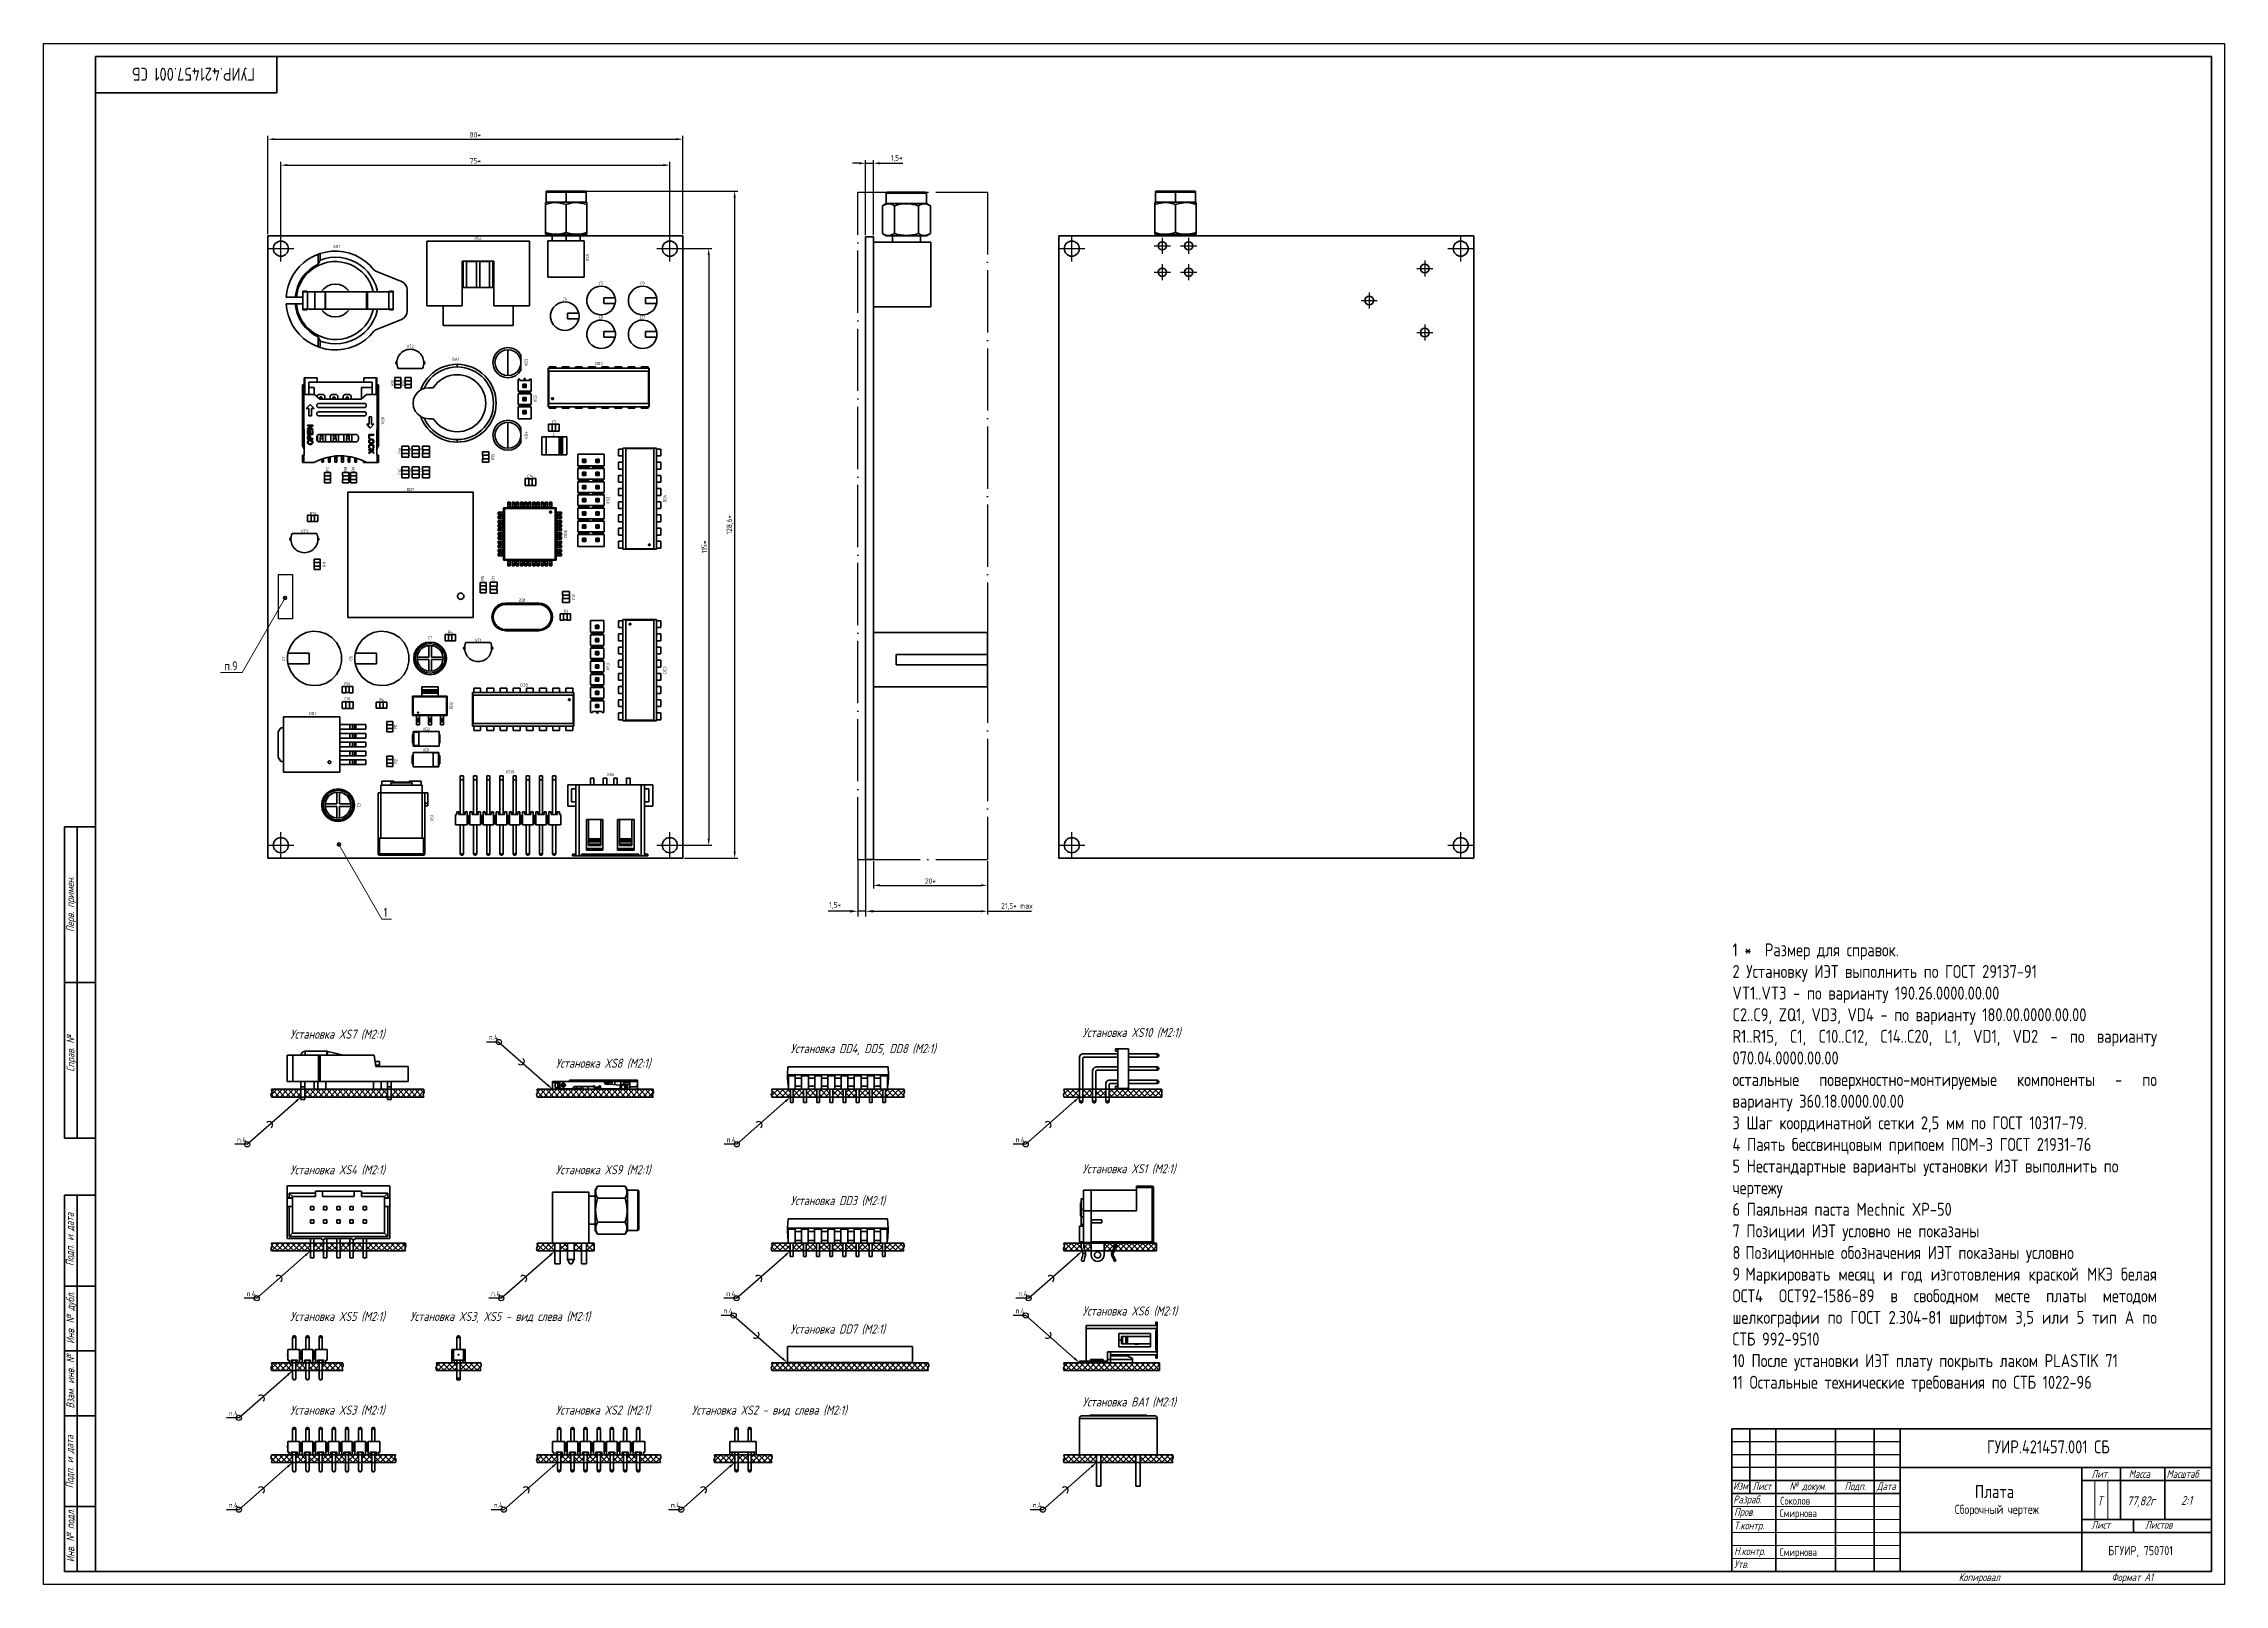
# Model space of a CAD drawing. Header units: inches. Extents: x -969 to 2045, y -594 to 12.
# Drawn here: x -969 to -128, y -582 to 12 of the extents above; entities that cross this region are included whole.
import ezdxf

# ---------------------------------------------------------------- set-up
doc = ezdxf.new("R2010")
doc.units = ezdxf.units.IN
doc.header["$MEASUREMENT"] = 0
doc.linetypes.add('ACAD_ISO04W100', pattern=[30, 24, -3, 0, -3])
doc.layers.add('KONTUR', color=7, linetype='Continuous')
doc.layers.add('штрих-пунктир', color=7, linetype='ACAD_ISO04W100')
for name, color, linetype, lineweight in [('Основная', 7, 'Continuous', 40), ('текст', 7, 'Continuous', 30), ('тонкая', 7, 'Continuous', 20)]:
    doc.layers.add(name, color=color, linetype=linetype, lineweight=lineweight)
doc.styles.add('GOST type A0', font='gost.TTF', dxfattribs={"height": 2.116667})
doc.dimstyles.new('GOST type A', dxfattribs={"dimtxt": 3.5, "dimasz": 3, "dimexe": 2, "dimexo": 0, "dimgap": 1, "dimtad": 1, "dimtoh": 1, "dimtxsty": 'GOST type A0', "dimcen": 0, "dimazin": 2, "dimtfac": 1, "dimtmove": 0, "dimatfit": 3, "dimfxl": 1, "dimarcsym": 0})
doc.dimstyles.new('ISO-25', dxfattribs={"dimtxt": 2.5, "dimasz": 2.5, "dimexe": 1.25, "dimexo": 0.625, "dimtad": 1, "dimtxsty": 'Standard', "dimcen": 2.5, "dimadec": 0, "dimazin": 0, "dimtfac": 1, "dimtmove": 0, "dimatfit": 3, "dimfxl": 1, "dimarcsym": 0})
pattern_1 = [(45, (-1265.7899, -679.0846), (-1.0606602, 1.0606602), []), (135, (-1265.7899, -679.0846), (-1.0606602, -1.0606602), [])]

# ---------------------------------------------------------------- blocks, each defined once
blk = doc.blocks.new('*D26')
at = {"color": 0, "lineweight": -2, "transparency": 16777216}
for p, q in [((-883, -61.84), (-883, -24.02)), ((-723, -61.84), (-723, -24.02)), ((-880.5, -25.27), (-725.5, -25.27))]:
    blk.add_line(p, q, dxfattribs=at)
at = {"color": 0, "transparency": 16777216}
for points in [[(-880.5, -24.85), (-880.5, -25.68), (-883, -25.27)], [(-725.5, -24.85), (-725.5, -25.68), (-723, -25.27)]]:
    blk.add_solid(points, dxfattribs=at)
at = {"layer": 'DEFPOINTS', "color": 0, "transparency": 16777216}
for p in [(-723, -25.27), (-883, -62.47), (-723, -62.47)]:
    blk.add_point(p, dxfattribs=at)
at = {"color": 0, "transparency": 16777216, "insert": (-803, -23.58), "char_height": 2.117, "attachment_point": 5, "style": 'GOST type A0'}
blk.add_mtext('80*', dxfattribs=at)
blk = doc.blocks.new('*D27')
at = {"color": 0, "lineweight": -2, "transparency": 16777216}
for p, q in [((-878, -66.84), (-878, -34.02)), ((-875.5, -35.27), (-730.5, -35.27)), ((-728, -66.84), (-728, -34.02))]:
    blk.add_line(p, q, dxfattribs=at)
at = {"color": 0, "transparency": 16777216}
for points in [[(-875.5, -34.85), (-875.5, -35.68), (-878, -35.27)], [(-730.5, -34.85), (-730.5, -35.68), (-728, -35.27)]]:
    blk.add_solid(points, dxfattribs=at)
at = {"layer": 'DEFPOINTS', "color": 0, "transparency": 16777216}
for p in [(-728, -35.27), (-878, -67.47), (-728, -67.47)]:
    blk.add_point(p, dxfattribs=at)
at = {"color": 0, "transparency": 16777216, "insert": (-803, -33.58), "char_height": 2.117, "attachment_point": 5, "style": 'GOST type A0'}
blk.add_mtext('75*', dxfattribs=at)
blk = doc.blocks.new('*D28')
at = {"color": 0, "lineweight": -2, "transparency": 16777216}
for p, q in [((-727.37, -67.47), (-711.75, -67.47)), ((-713, -69.97), (-713, -294.97)), ((-727.37, -297.47), (-711.75, -297.47))]:
    blk.add_line(p, q, dxfattribs=at)
at = {"color": 0, "transparency": 16777216}
for points in [[(-713.42, -69.97), (-712.58, -69.97), (-713, -67.47)], [(-713.42, -294.97), (-712.58, -294.97), (-713, -297.47)]]:
    blk.add_solid(points, dxfattribs=at)
at = {"layer": 'DEFPOINTS', "color": 0, "transparency": 16777216}
for p in [(-728, -67.47), (-728, -297.47), (-713, -297.47)]:
    blk.add_point(p, dxfattribs=at)
at = {"color": 0, "transparency": 16777216, "insert": (-714.68, -182.47), "char_height": 2.117, "attachment_point": 5, "rotation": 90, "style": 'GOST type A0'}
blk.add_mtext('115*', dxfattribs=at)
blk = doc.blocks.new('*D29')
at = {"color": 0, "lineweight": -2, "transparency": 16777216}
for p, q in [((-762.18, -45.27), (-701.75, -45.27)), ((-703, -47.77), (-703, -299.97)), ((-722.37, -302.47), (-701.75, -302.47))]:
    blk.add_line(p, q, dxfattribs=at)
at = {"color": 0, "transparency": 16777216}
for points in [[(-703.42, -47.77), (-702.58, -47.77), (-703, -45.27)], [(-703.42, -299.97), (-702.58, -299.97), (-703, -302.47)]]:
    blk.add_solid(points, dxfattribs=at)
at = {"layer": 'DEFPOINTS', "color": 0, "transparency": 16777216}
for p in [(-762.8, -45.27), (-723, -302.47), (-703, -302.47)]:
    blk.add_point(p, dxfattribs=at)
at = {"color": 0, "transparency": 16777216, "insert": (-704.84, -173.87), "char_height": 2.117, "attachment_point": 5, "rotation": 90, "style": 'GOST type A0'}
blk.add_mtext('128,6*', dxfattribs=at)
blk = doc.blocks.new('*D30')
at = {"color": 0, "lineweight": -2, "transparency": 16777216}
for p, q in [((-652.5, -62.3), (-652.5, -33.31)), ((-649.5, -62.3), (-649.5, -33.31)), ((-655, -34.56), (-657.5, -34.56)), ((-652.5, -34.56), (-649.5, -34.56)), ((-647, -34.56), (-638.16, -34.56))]:
    blk.add_line(p, q, dxfattribs=at)
at = {"color": 0, "transparency": 16777216}
for points in [[(-655, -34.14), (-655, -34.97), (-652.5, -34.56)], [(-647, -34.14), (-647, -34.97), (-649.5, -34.56)]]:
    blk.add_solid(points, dxfattribs=at)
at = {"layer": 'DEFPOINTS', "color": 0, "transparency": 16777216}
for p in [(-649.5, -34.56), (-652.5, -62.93), (-649.5, -62.93)]:
    blk.add_point(p, dxfattribs=at)
at = {"color": 0, "transparency": 16777216, "insert": (-640.53, -32.71), "char_height": 2.117, "attachment_point": 5, "style": 'GOST type A0'}
blk.add_mtext('1,5*', dxfattribs=at)
blk = doc.blocks.new('*D31')
at = {"color": 0, "lineweight": -2, "transparency": 16777216}
for p, q in [((-652.5, -303.55), (-652.5, -324.18)), ((-605.51, -303.55), (-605.51, -324.18)), ((-650, -322.93), (-608.01, -322.93)), ((-605.51, -322.93), (-588.51, -322.93))]:
    blk.add_line(p, q, dxfattribs=at)
at = {"color": 0, "transparency": 16777216}
for points in [[(-650, -322.51), (-650, -323.34), (-652.5, -322.93)], [(-608.01, -322.51), (-608.01, -323.34), (-605.51, -322.93)]]:
    blk.add_solid(points, dxfattribs=at)
at = {"layer": 'DEFPOINTS', "color": 0, "transparency": 16777216}
for p in [(-652.5, -302.93), (-605.51, -302.93), (-605.51, -322.93)]:
    blk.add_point(p, dxfattribs=at)
at = {"color": 0, "transparency": 16777216, "insert": (-594.13, -321.08), "char_height": 2.117, "width": 21.3227, "attachment_point": 5, "style": 'GOST type A0'}
blk.add_mtext('21,5* max', dxfattribs=at)
blk = doc.blocks.new('*D32')
at = {"color": 0, "lineweight": -2, "transparency": 16777216}
for p, q in [((-649.5, -303.55), (-649.5, -314.18)), ((-605.51, -303.55), (-605.51, -314.18)), ((-647, -312.93), (-608.01, -312.93))]:
    blk.add_line(p, q, dxfattribs=at)
at = {"color": 0, "transparency": 16777216}
for points in [[(-647, -312.51), (-647, -313.34), (-649.5, -312.93)], [(-608.01, -312.51), (-608.01, -313.34), (-605.51, -312.93)]]:
    blk.add_solid(points, dxfattribs=at)
at = {"layer": 'DEFPOINTS', "color": 0, "transparency": 16777216}
for p in [(-649.5, -302.93), (-605.51, -302.93), (-605.51, -312.93)]:
    blk.add_point(p, dxfattribs=at)
at = {"color": 0, "transparency": 16777216, "insert": (-627.5, -311.24), "char_height": 2.117, "width": 4, "attachment_point": 5, "style": 'GOST type A0'}
blk.add_mtext('20*', dxfattribs=at)
blk = doc.blocks.new('*D25')
at = {"color": 0, "lineweight": -2, "transparency": 16777216}
for p, q in [((-655.5, -302.93), (-655.5, -324.93)), ((-652.5, -302.93), (-652.5, -324.93)), ((-658.5, -322.93), (-666.98, -322.93)), ((-652.5, -322.93), (-655.5, -322.93)), ((-649.5, -322.93), (-646.5, -322.93))]:
    blk.add_line(p, q, dxfattribs=at)
at = {"color": 0, "transparency": 16777216}
for points in [[(-658.5, -322.43), (-658.5, -323.43), (-655.5, -322.93)], [(-649.5, -322.43), (-649.5, -323.43), (-652.5, -322.93)]]:
    blk.add_solid(points, dxfattribs=at)
at = {"layer": 'DEFPOINTS', "color": 0, "transparency": 16777216}
for p in [(-655.5, -302.93), (-652.5, -302.93), (-655.5, -322.93)]:
    blk.add_point(p, dxfattribs=at)
at = {"color": 0, "transparency": 16777216, "insert": (-664.24, -320.71), "char_height": 2.117, "attachment_point": 5, "style": 'GOST type A0'}
blk.add_mtext('1,5*', dxfattribs=at)

msp = doc.modelspace()

# ---------------------------------------------------------------- hatches: boundary and pattern name
h = msp.add_hatch()
h.set_pattern_fill('ANSI37', color=256, scale=12)
h.set_pattern_definition([(45, (-1229.4986, -652.4278), (-1.06066, 1.06066), []), (135, (-1229.4986, -652.4278), (-1.06066, -1.06066), [])])
h.paths.add_polyline_path([(-836.93, -391.575), (-868.781, -391.575), (-868.781, -394.535), (-836.93, -394.535)])
h.paths.add_polyline_path([(-822.72, -392.735), (-822.92, -391.575), (-835.457, -391.575), (-835.457, -394.535), (-822.92, -394.535), (-823.12, -393.535)])
h.paths.add_polyline_path([(-870.255, -391.575), (-881.614, -391.575), (-881.414, -392.735), (-881.814, -393.535), (-881.614, -394.535), (-870.255, -394.535)])
h = msp.add_hatch()
h.set_pattern_fill('ANSI37', color=256, scale=12)
h.set_pattern_definition([(45, (-1236.0927, -663.0931), (-1.06066, 1.06066), []), (135, (-1236.0927, -663.0931), (-1.06066, -1.06066), [])])
h.paths.add_polyline_path([(-734.491, -394.535), (-734.691, -393.535), (-734.291, -392.735), (-734.491, -391.575), (-779.191, -391.575), (-778.991, -392.735), (-779.391, -393.535), (-779.191, -394.535)])
h = msp.add_hatch()
h.set_pattern_fill('ANSI37', color=256, scale=12)
h.set_pattern_definition([(45, (-1276.315, -659.1807), (-1.0606602, 1.0606602), []), (135, (-1276.315, -659.1807), (-1.0606602, -1.0606602), [])])
h.paths.add_polyline_path([(-688.675, -391.575), (-688.475, -392.735), (-688.875, -393.535), (-688.675, -394.535), (-681.481, -394.535), (-681.481, -391.575), (-682.267, -391.575)])
h.paths.add_polyline_path([(-676.401, -394.535), (-676.401, -391.575), (-677.187, -391.575), (-680.413, -391.575), (-680.413, -394.535)])
h.paths.add_polyline_path([(-671.321, -394.535), (-671.321, -391.575), (-672.107, -391.575), (-675.333, -391.575), (-675.333, -394.535)])
h.paths.add_polyline_path([(-666.241, -394.535), (-666.241, -391.575), (-667.027, -391.575), (-670.253, -391.575), (-670.253, -394.535)])
h.paths.add_polyline_path([(-661.161, -394.535), (-661.161, -391.575), (-661.947, -391.575), (-665.173, -391.575), (-665.173, -394.535)])
h.paths.add_polyline_path([(-656.081, -394.535), (-656.081, -391.575), (-656.867, -391.575), (-660.093, -391.575), (-660.093, -394.535)])
h.paths.add_polyline_path([(-651.001, -394.535), (-651.001, -391.575), (-651.787, -391.575), (-655.013, -391.575), (-655.013, -394.535)])
h.paths.add_polyline_path([(-645.921, -394.535), (-645.921, -391.575), (-646.707, -391.575), (-649.933, -391.575), (-649.933, -394.535)])
h.paths.add_polyline_path([(-637.659, -394.535), (-637.859, -393.535), (-637.459, -392.735), (-637.659, -391.575), (-644.853, -391.575), (-644.853, -394.535)])
h = msp.add_hatch()
h.set_pattern_fill('ANSI37', color=256, scale=12)
h.set_pattern_definition([(45, (-1268.2899, -652.9428), (-1.0606602, 1.0606602), []), (135, (-1268.2899, -652.9428), (-1.0606602, -1.0606602), [])])
h.paths.add_polyline_path([(-576.037, -391.575), (-575.837, -392.735), (-576.237, -393.535), (-576.037, -394.535), (-570.037, -394.535), (-570.037, -391.575)])
h.paths.add_polyline_path([(-564.957, -394.535), (-564.957, -391.575), (-568.767, -391.575), (-568.767, -394.535)])
h.paths.add_polyline_path([(-559.877, -394.535), (-559.877, -391.575), (-563.687, -391.575), (-563.687, -394.535)])
h.paths.add_polyline_path([(-538.306, -394.535), (-538.306, -391.575), (-558.607, -391.575), (-558.607, -394.535)])
h = msp.add_hatch()
h.set_pattern_fill('ANSI37', color=256, scale=12)
h.set_pattern_definition([(45, (-1230.4986, -671.2146), (-1.06066, 1.06066), []), (135, (-1230.4986, -671.2146), (-1.06066, -1.06066), [])])
h.paths.add_polyline_path([(-881.614, -450.925), (-881.414, -452.085), (-881.814, -452.885), (-881.614, -453.885), (-866.597, -453.885), (-866.597, -450.925)])
h.paths.add_polyline_path([(-861.517, -450.925), (-865.327, -450.925), (-865.327, -453.885), (-861.517, -453.885)])
h.paths.add_polyline_path([(-856.437, -450.925), (-860.247, -450.925), (-860.247, -453.885), (-856.437, -453.885)])
h.paths.add_polyline_path([(-851.357, -453.885), (-851.357, -450.925), (-855.167, -450.925), (-855.167, -453.885)])
h.paths.add_polyline_path([(-846.277, -453.885), (-846.277, -450.925), (-850.087, -450.925), (-850.087, -453.885)])
h.paths.add_polyline_path([(-829.99, -453.885), (-830.19, -452.885), (-829.79, -452.085), (-829.99, -450.925), (-845.007, -450.925), (-845.007, -453.885)])
h = msp.add_hatch()
h.set_pattern_fill('ANSI37', color=256, scale=12)
h.set_pattern_definition([(45, (-1243.5927, -684.8629), (-1.06066, 1.06066), []), (135, (-1243.5927, -684.8629), (-1.06066, -1.06066), [])])
h.paths.add_polyline_path([(-772.291, -453.885), (-772.291, -450.925), (-779.191, -450.925), (-778.991, -452.085), (-779.391, -452.885), (-779.191, -453.885)])
h.paths.add_polyline_path([(-767.461, -453.885), (-767.461, -450.925), (-770.251, -450.925), (-770.251, -453.885)])
h.paths.add_polyline_path([(-762.131, -450.925), (-764.921, -450.925), (-764.921, -453.885), (-762.131, -453.885)])
h.paths.add_polyline_path([(-757.191, -453.885), (-757.191, -450.925), (-760.091, -450.925), (-760.091, -453.885)])
h = msp.add_hatch()
h.set_pattern_fill('ANSI37', color=256, scale=12)
h.set_pattern_definition([(45, (-1276.315, -698.5304), (-1.0606602, 1.0606602), []), (135, (-1276.315, -698.5304), (-1.0606602, -1.0606602), [])])
h.paths.add_polyline_path([(-688.675, -450.925), (-688.475, -452.085), (-688.875, -452.885), (-688.675, -453.885), (-681.581, -453.885), (-681.581, -450.925), (-682.343, -450.925)])
h.paths.add_polyline_path([(-676.501, -450.925), (-677.263, -450.925), (-680.465, -450.925), (-680.465, -453.885), (-676.501, -453.885)])
h.paths.add_polyline_path([(-671.421, -450.925), (-672.183, -450.925), (-675.385, -450.925), (-675.385, -453.885), (-671.421, -453.885)])
h.paths.add_polyline_path([(-666.341, -453.885), (-666.341, -450.925), (-667.103, -450.925), (-670.305, -450.925), (-670.305, -453.885)])
h.paths.add_polyline_path([(-661.261, -453.885), (-661.261, -450.925), (-662.023, -450.925), (-665.225, -450.925), (-665.225, -453.885)])
h.paths.add_polyline_path([(-656.181, -453.885), (-656.181, -450.925), (-656.943, -450.925), (-660.145, -450.925), (-660.145, -453.885)])
h.paths.add_polyline_path([(-651.101, -450.925), (-651.863, -450.925), (-655.065, -450.925), (-655.065, -453.885), (-651.101, -453.885)])
h.paths.add_polyline_path([(-646.021, -450.925), (-646.783, -450.925), (-649.985, -450.925), (-649.985, -453.885), (-646.021, -453.885)])
h.paths.add_polyline_path([(-644.905, -453.885), (-637.811, -453.885), (-638.011, -452.885), (-637.611, -452.085), (-637.811, -450.925), (-644.905, -450.925)])
h = msp.add_hatch()
h.set_pattern_fill('ANSI37', color=256, scale=12)
h.set_pattern_definition(pattern_1)
h.paths.add_polyline_path([(-576.037, -450.925), (-575.837, -452.085), (-576.237, -452.885), (-576.037, -453.885), (-568.952, -453.885), (-569.275, -452.677, -0.0919094), (-569.337, -452.211), (-569.337, -450.925)])
h = msp.add_hatch()
h.set_pattern_fill('ANSI37', color=256, scale=12)
h.set_pattern_definition(pattern_1)
h.paths.add_polyline_path([(-565.537, -450.925), (-568.337, -450.925), (-568.337, -452.211), (-568.333, -452.281), (-568.325, -452.349), (-568.309, -452.419), (-567.917, -453.885), (-565.537, -453.885)])
h.paths.add_polyline_path([(-557.234, -453.885), (-556.611, -452.549), (-556.571, -452.441), (-556.545, -452.327), (-556.537, -452.211), (-556.537, -450.925), (-560.537, -450.925), (-560.537, -453.885)])
h = msp.add_hatch()
h.set_pattern_fill('ANSI37', color=256, scale=12)
h.set_pattern_definition(pattern_1)
h.paths.add_polyline_path([(-540.291, -453.885), (-540.291, -450.925), (-555.937, -450.925), (-555.937, -452.211), (-555.951, -452.413), (-555.995, -452.613), (-556.069, -452.803), (-556.574, -453.885)])
h = msp.add_hatch()
h.set_pattern_fill('ANSI37', color=256, scale=12)
h.set_pattern_definition([(45, (-1237.7481, -672.9631), (-1.06066, 1.06066), []), (135, (-1237.7481, -672.9631), (-1.06066, -1.06066), [])])
h.paths.add_polyline_path([(-873.455, -499.954), (-873.455, -496.994), (-881.614, -496.994), (-881.414, -498.154), (-881.814, -498.954), (-881.614, -499.954)])
h.paths.add_polyline_path([(-868.375, -496.994), (-872.185, -496.994), (-872.185, -499.954), (-868.375, -499.954)])
h.paths.add_polyline_path([(-863.295, -499.954), (-863.295, -496.994), (-867.105, -496.994), (-867.105, -499.954)])
h.paths.add_polyline_path([(-854.12, -499.954), (-854.32, -498.954), (-853.92, -498.154), (-854.12, -496.994), (-862.025, -496.994), (-862.025, -499.954)])
h = msp.add_hatch()
h.set_pattern_fill('ANSI37', color=256, scale=12)
h.set_pattern_definition([(45, (-1266.9368, -673.6786), (-1.06066, 1.06066), []), (135, (-1266.9368, -673.6786), (-1.06066, -1.06066), [])])
h.paths.add_polyline_path([(-810.123, -499.954), (-810.123, -496.994), (-818.028, -496.994), (-817.828, -498.154), (-818.228, -498.954), (-818.028, -499.954)])
h.paths.add_polyline_path([(-800.948, -499.954), (-801.148, -498.954), (-800.748, -498.154), (-800.948, -496.994), (-808.853, -496.994), (-808.853, -499.954)])
h = msp.add_hatch()
h.set_pattern_fill('ANSI37', color=256, scale=12)
h.set_pattern_definition([(45, (-1272.0375, -680.3182), (-1.0606602, 1.0606602), []), (135, (-1272.0375, -680.3182), (-1.0606602, -1.0606602), [])])
h.paths.add_polyline_path([(-628.363, -499.954), (-628.563, -498.954), (-628.163, -498.154), (-628.363, -496.994), (-688.675, -496.994), (-688.475, -498.154), (-688.875, -498.954), (-688.675, -499.954)])
h = msp.add_hatch()
h.set_pattern_fill('ANSI37', color=256, scale=12)
h.set_pattern_definition([(45, (-1265.7899, -696.1132), (-1.0606602, 1.0606602), []), (135, (-1265.7899, -696.1132), (-1.0606602, -1.0606602), [])])
h.paths.add_polyline_path([(-576.037, -496.994), (-575.837, -498.154), (-576.237, -498.954), (-576.037, -499.954), (-539.137, -499.954), (-539.137, -496.994)])
h = msp.add_hatch()
h.set_pattern_fill('ANSI37', color=256, scale=12)
h.set_pattern_definition([(45, (-1229.9941, -658.3933), (-1.06066, 1.06066), []), (135, (-1229.9941, -658.3933), (-1.06066, -1.06066), [])])
h.paths.add_polyline_path([(-833.8, -535.384), (-833.6, -534.384), (-834, -533.584), (-833.8, -532.424), (-841.705, -532.424), (-841.705, -535.384)])
h.paths.add_polyline_path([(-846.785, -535.384), (-842.975, -535.384), (-842.975, -532.424), (-846.785, -532.424)])
h.paths.add_polyline_path([(-851.865, -535.384), (-848.055, -535.384), (-848.055, -532.424), (-851.865, -532.424)])
h.paths.add_polyline_path([(-853.135, -535.384), (-853.135, -532.424), (-856.945, -532.424), (-856.945, -535.384)])
h.paths.add_polyline_path([(-858.215, -535.384), (-858.215, -532.424), (-862.025, -532.424), (-862.025, -535.384)])
h.paths.add_polyline_path([(-867.105, -535.384), (-863.295, -535.384), (-863.295, -532.424), (-867.105, -532.424)])
h.paths.add_polyline_path([(-872.185, -535.384), (-868.375, -535.384), (-868.375, -532.424), (-872.185, -532.424)])
h.paths.add_polyline_path([(-873.455, -535.384), (-873.455, -532.424), (-881.614, -532.424), (-881.814, -533.584), (-881.414, -534.384), (-881.614, -535.384)])
h = msp.add_hatch()
h.set_pattern_fill('ANSI37', color=256, scale=12)
h.set_pattern_definition([(45, (-1127.8254, -685.8933), (-1.06066, 1.06066), []), (135, (-1127.8254, -685.8933), (-1.06066, -1.06066), [])])
h.paths.add_polyline_path([(-771.286, -535.384), (-771.286, -532.424), (-779.191, -532.424), (-778.991, -533.584), (-779.391, -534.384), (-779.191, -535.384)])
h.paths.add_polyline_path([(-766.206, -535.384), (-766.206, -532.424), (-770.016, -532.424), (-770.016, -535.384)])
h.paths.add_polyline_path([(-761.126, -535.384), (-761.126, -532.424), (-764.936, -532.424), (-764.936, -535.384)])
h.paths.add_polyline_path([(-756.046, -535.384), (-756.046, -532.424), (-759.856, -532.424), (-759.856, -535.384)])
h.paths.add_polyline_path([(-750.966, -535.384), (-750.966, -532.424), (-754.776, -532.424), (-754.776, -535.384)])
h.paths.add_polyline_path([(-745.886, -535.384), (-745.886, -532.424), (-749.696, -532.424), (-749.696, -535.384)])
h.paths.add_polyline_path([(-740.806, -535.384), (-740.806, -532.424), (-744.616, -532.424), (-744.616, -535.384)])
h.paths.add_polyline_path([(-731.631, -535.384), (-731.831, -534.384), (-731.431, -533.584), (-731.631, -532.424), (-739.536, -532.424), (-739.536, -535.384)])
h = msp.add_hatch()
h.set_pattern_fill('ANSI37', color=256, scale=12)
h.set_pattern_definition([(45, (-1158.1163, -685.2564), (-1.06066, 1.06066), []), (135, (-1158.1163, -685.2564), (-1.06066, -1.06066), [])])
h.paths.add_polyline_path([(-702.93, -535.384), (-702.93, -532.424), (-710.835, -532.424), (-710.635, -533.584), (-711.035, -534.384), (-710.835, -535.384)])
h.paths.add_polyline_path([(-697.85, -535.384), (-697.85, -532.424), (-701.66, -532.424), (-701.66, -535.384)])
h.paths.add_polyline_path([(-688.675, -535.384), (-688.875, -534.384), (-688.475, -533.584), (-688.675, -532.424), (-696.58, -532.424), (-696.58, -535.384)])
h = msp.add_hatch()
h.set_pattern_fill('ANSI37', color=256, scale=12)
h.set_pattern_definition([(45, (-1161.8998, -687.9326), (-1.06066, 1.06066), []), (135, (-1161.8998, -687.9326), (-1.06066, -1.06066), [])])
h.paths.add_polyline_path([(-548.237, -535.384), (-548.237, -532.424), (-561.837, -532.424), (-561.837, -535.384)])
h.paths.add_polyline_path([(-546.637, -532.424), (-546.637, -535.384), (-534.037, -535.384), (-534.237, -534.384), (-533.837, -533.584), (-534.037, -532.424)])
h.paths.add_polyline_path([(-576.037, -532.424), (-575.837, -533.584), (-576.237, -534.384), (-576.037, -535.384), (-563.437, -535.384), (-563.437, -532.424)])

# ---------------------------------------------------------------- linework, layer by layer
for p, q in [((-877.999, -72.467), (-877.999, -62.467)), ((-877.999, -72.467), (-877.999, -62.467)), ((-727.999, -72.467), (-727.999, -62.467)), ((-727.999, -72.467), (-727.999, -62.467)), ((-652.499, -62.928), (-649.499, -62.928)), ((-572.999, -72.467), (-572.999, -62.467)), ((-572.999, -72.467), (-572.999, -62.467)), ((-541.179, -66.387), (-534.979, -66.387)), ((-538.079, -63.287), (-538.079, -69.487)), ((-531.019, -66.387), (-524.819, -66.387)), ((-527.919, -63.287), (-527.919, -69.487)), ((-422.999, -72.467), (-422.999, -62.467)), ((-422.999, -72.467), (-422.999, -62.467)), ((-882.999, -67.467), (-872.999, -67.467)), ((-882.999, -67.467), (-872.999, -67.467)), ((-732.999, -67.467), (-722.999, -67.467)), ((-732.999, -67.467), (-722.999, -67.467)), ((-577.999, -67.467), (-567.999, -67.467)), ((-577.999, -67.467), (-567.999, -67.467)), ((-538.079, -73.447), (-538.079, -79.647)), ((-527.919, -73.447), (-527.919, -79.647)), ((-439.964, -75.109), (-433.764, -75.109)), ((-436.864, -72.009), (-436.864, -78.209)), ((-427.999, -67.467), (-417.999, -67.467)), ((-427.999, -67.467), (-417.999, -67.467)), ((-541.179, -76.547), (-534.979, -76.547)), ((-531.019, -76.547), (-524.819, -76.547)), ((-461.369, -87.467), (-455.169, -87.467)), ((-458.269, -84.367), (-458.269, -90.567)), ((-439.964, -99.825), (-433.764, -99.825)), ((-436.864, -96.725), (-436.864, -102.925)), ((-877.999, -302.467), (-877.999, -292.467)), ((-877.999, -302.467), (-877.999, -292.467)), ((-727.999, -302.467), (-727.999, -292.467)), ((-727.999, -302.467), (-727.999, -292.467)), ((-572.999, -302.467), (-572.999, -292.467)), ((-572.999, -302.467), (-572.999, -292.467)), ((-422.999, -302.467), (-422.999, -292.467)), ((-422.999, -302.467), (-422.999, -292.467)), ((-882.999, -297.467), (-872.999, -297.467)), ((-882.999, -297.467), (-872.999, -297.467)), ((-732.999, -297.467), (-722.999, -297.467)), ((-732.999, -297.467), (-722.999, -297.467)), ((-577.999, -297.467), (-567.999, -297.467)), ((-577.999, -297.467), (-567.999, -297.467)), ((-427.999, -297.467), (-417.999, -297.467)), ((-427.999, -297.467), (-417.999, -297.467)), ((-649.499, -302.928), (-652.499, -302.928)), ((-793.914, -373.331), (-798.755, -373.331)), ((-793.914, -373.331), (-775.068, -389.923)), ((-890.978, -412.78), (-872.131, -396.187)), ((-702.204, -412.78), (-683.358, -396.187)), ((-590.761, -412.78), (-571.914, -396.187)), ((-890.978, -412.78), (-895.818, -412.78)), ((-702.204, -412.78), (-707.045, -412.78)), ((-590.761, -412.78), (-595.601, -412.78)), ((-887.32, -472.129), (-868.473, -455.537)), ((-793.014, -472.129), (-774.168, -455.537)), ((-702.304, -472.129), (-683.458, -455.537)), ((-589.676, -472.129), (-570.829, -455.537)), ((-887.32, -472.129), (-892.16, -472.129)), ((-793.014, -472.129), (-797.855, -472.129)), ((-703.398, -478.749), (-708.239, -478.749)), ((-702.304, -472.129), (-707.145, -472.129)), ((-703.398, -478.749), (-684.552, -495.342)), ((-590.761, -478.749), (-595.601, -478.749)), ((-589.676, -472.129), (-594.516, -472.129)), ((-590.761, -478.749), (-571.914, -495.342)), ((-894.178, -518.235), (-875.331, -501.643)), ((-894.178, -518.235), (-899.018, -518.235)), ((-253.499, -527.428), (-318.499, -527.428)), ((-894.178, -553.628), (-875.331, -537.036)), ((-792.009, -553.628), (-773.163, -537.036)), ((-723.653, -553.628), (-704.807, -537.036)), ((-584.161, -553.628), (-565.314, -537.036)), ((-253.499, -532.428), (-318.499, -532.428)), ((-253.499, -537.428), (-318.499, -537.428)), ((-894.178, -553.628), (-899.018, -553.628)), ((-792.009, -553.628), (-796.85, -553.628)), ((-723.653, -553.628), (-728.494, -553.628)), ((-584.161, -553.628), (-589.001, -553.628)), ((-183.499, -577.428), (-183.499, -577.428))]:
    msp.add_line(p, q)
at = {"lineweight": 50}
for p, q in [((-253.499, -542.428), (-318.499, -542.428)), ((-253.499, -547.428), (-318.499, -547.428))]:
    msp.add_line(p, q, dxfattribs=at)
msp.add_lwpolyline([(-873.52, -193.111), (-873.52, -210.222), (-878.963, -210.222), (-878.963, -193.111)], close=True)
for centre in [(-793.914, -373.331), (-890.978, -412.78), (-702.204, -412.78), (-590.761, -412.78), (-887.32, -472.129), (-793.014, -472.129), (-703.398, -478.749), (-702.304, -472.129), (-590.761, -478.749), (-589.676, -472.129), (-894.178, -518.235), (-894.178, -553.628), (-792.009, -553.628), (-723.653, -553.628), (-584.161, -553.628)]:
    msp.add_circle(centre, 1)
for centre, start, end in [((-785.48, -380.757), 228.639933, 48.639933), ((-882.543, -405.354), 311.360067, 131.360067), ((-693.77, -405.354), 311.360067, 131.360067), ((-582.326, -405.354), 311.360067, 131.360067), ((-878.885, -464.703), 311.360067, 131.360067), ((-784.58, -464.703), 311.360067, 131.360067), ((-693.87, -464.703), 311.360067, 131.360067), ((-581.241, -464.703), 311.360067, 131.360067), ((-694.964, -486.175), 228.639933, 48.639933), ((-582.326, -486.175), 228.639933, 48.639933), ((-885.743, -510.809), 311.360067, 131.360067), ((-885.743, -546.202), 311.360067, 131.360067), ((-783.575, -546.202), 311.360067, 131.360067), ((-715.219, -546.202), 311.360067, 131.360067), ((-575.726, -546.202), 311.360067, 131.360067)]:
    msp.add_arc(centre, 1.371, start, end)
for points in [[(-871.856, -396.5), (-872.406, -395.874), (-870.255, -394.535)], [(-774.792, -389.61), (-775.343, -390.236), (-773.191, -391.575)], [(-683.082, -396.5), (-683.633, -395.874), (-681.481, -394.535)], [(-571.638, -396.5), (-572.189, -395.874), (-570.037, -394.535)], [(-868.198, -455.85), (-868.749, -455.224), (-866.597, -453.885)], [(-773.892, -455.85), (-774.443, -455.224), (-772.291, -453.885)], [(-683.182, -455.85), (-683.733, -455.224), (-681.581, -453.885)], [(-570.553, -455.85), (-571.104, -455.224), (-568.952, -453.885)], [(-684.276, -495.029), (-684.827, -495.654), (-682.675, -496.994)], [(-571.638, -495.029), (-572.189, -495.654), (-570.037, -496.994)], [(-875.056, -501.955), (-875.607, -501.33), (-873.455, -499.991)], [(-875.056, -537.348), (-875.607, -536.723), (-873.455, -535.384)], [(-772.887, -537.348), (-773.438, -536.723), (-771.286, -535.384)], [(-704.531, -537.348), (-705.082, -536.723), (-702.93, -535.384)], [(-565.038, -537.348), (-565.589, -536.723), (-563.437, -535.384)]]:
    msp.add_solid(points)
at = {"layer": 'KONTUR'}
for p, q in [((-969.499, -582.428), (-969.499, 11.572)), ((-969.499, 11.572), (-128.499, 11.572)), ((-128.499, 11.572), (-128.499, -582.428)), ((-128.499, -582.428), (-969.499, -582.428))]:
    msp.add_line(p, q, dxfattribs=at)
at = {"layer": 'Основная'}
for p, q in [((-949.499, -537.428), (-949.499, 6.572)), ((-133.499, 6.572), (-949.499, 6.572)), ((-879.499, -7.428), (-879.499, 6.572)), ((-133.499, -577.428), (-133.499, 6.572)), ((-879.499, -7.428), (-949.499, -7.428)), ((-775.749, -49.587), (-775.999, -49.731)), ((-775.999, -49.731), (-775.749, -49.587)), ((-775.749, -49.587), (-775.999, -49.731)), ((-775.999, -49.731), (-775.749, -49.587)), ((-775.749, -49.587), (-775.999, -49.731)), ((-775.999, -49.731), (-775.749, -49.587)), ((-775.749, -49.587), (-775.999, -49.731)), ((-775.999, -49.731), (-775.749, -49.587)), ((-775.999, -49.731), (-775.999, -50.445)), ((-775.999, -49.731), (-775.999, -49.781)), ((-775.999, -49.731), (-775.999, -50.445)), ((-775.999, -49.731), (-775.999, -49.781)), ((-775.999, -49.731), (-775.999, -50.445)), ((-775.999, -49.731), (-775.999, -49.781)), ((-775.999, -49.731), (-775.999, -50.445)), ((-775.999, -49.731), (-775.999, -49.781)), ((-775.999, -49.781), (-775.999, -49.925)), ((-775.999, -49.781), (-775.999, -49.925)), ((-775.999, -49.781), (-775.999, -49.925)), ((-775.999, -49.781), (-775.999, -49.925)), ((-775.999, -49.925), (-775.999, -50.151)), ((-775.999, -49.925), (-775.999, -50.151)), ((-775.999, -49.925), (-775.999, -50.151)), ((-775.999, -49.925), (-775.999, -50.151)), ((-775.999, -50.445), (-774.685, -50.067)), ((-775.999, -50.445), (-774.685, -50.067)), ((-775.999, -50.445), (-774.685, -50.067)), ((-775.999, -50.445), (-774.685, -50.067)), ((-775.999, -50.151), (-775.999, -50.445)), ((-775.999, -50.151), (-775.999, -50.445)), ((-775.999, -50.151), (-775.999, -50.445)), ((-775.999, -50.151), (-775.999, -50.445)), ((-775.999, -50.445), (-775.999, -61.207)), ((-775.999, -61.207), (-775.999, -50.445)), ((-775.999, -50.445), (-775.999, -61.207)), ((-775.999, -61.207), (-775.999, -50.445)), ((-775.999, -50.445), (-775.999, -61.207)), ((-775.999, -61.207), (-775.999, -50.445)), ((-775.999, -50.445), (-775.999, -61.207)), ((-775.999, -61.207), (-775.999, -50.445)), ((-775.735, -45.563), (-775.749, -45.667)), ((-775.749, -45.667), (-775.735, -45.563)), ((-775.735, -45.563), (-775.749, -45.667)), ((-775.749, -45.667), (-775.735, -45.563)), ((-775.735, -45.563), (-775.749, -45.667)), ((-775.749, -45.667), (-775.735, -45.563)), ((-775.735, -45.563), (-775.749, -45.667)), ((-775.749, -45.667), (-775.735, -45.563)), ((-775.749, -45.667), (-775.749, -49.587)), ((-775.749, -45.667), (-775.485, -45.667)), ((-775.749, -45.667), (-775.749, -49.587)), ((-775.749, -45.667), (-775.749, -49.587)), ((-775.749, -45.667), (-775.485, -45.667)), ((-775.749, -45.667), (-775.749, -49.587)), ((-775.749, -45.667), (-775.749, -49.587)), ((-775.749, -45.667), (-775.485, -45.667)), ((-775.749, -45.667), (-775.749, -49.587)), ((-775.749, -45.667), (-775.749, -49.587)), ((-775.749, -45.667), (-775.485, -45.667)), ((-775.749, -45.667), (-775.749, -49.587)), ((-775.749, -49.587), (-775.485, -49.587)), ((-775.749, -49.587), (-775.485, -49.587)), ((-775.749, -49.587), (-775.485, -49.587)), ((-775.749, -49.587), (-775.485, -49.587)), ((-775.695, -45.467), (-775.735, -45.563)), ((-775.735, -45.563), (-775.695, -45.467)), ((-775.695, -45.467), (-775.735, -45.563)), ((-775.735, -45.563), (-775.695, -45.467)), ((-775.695, -45.467), (-775.735, -45.563)), ((-775.735, -45.563), (-775.695, -45.467)), ((-775.695, -45.467), (-775.735, -45.563)), ((-775.735, -45.563), (-775.695, -45.467)), ((-775.631, -45.383), (-775.695, -45.467)), ((-775.695, -45.467), (-775.631, -45.383)), ((-775.631, -45.383), (-775.695, -45.467)), ((-775.695, -45.467), (-775.631, -45.383)), ((-775.631, -45.383), (-775.695, -45.467)), ((-775.695, -45.467), (-775.631, -45.383)), ((-775.631, -45.383), (-775.695, -45.467)), ((-775.695, -45.467), (-775.631, -45.383)), ((-775.549, -45.321), (-775.631, -45.383)), ((-775.631, -45.383), (-775.549, -45.321)), ((-775.549, -45.321), (-775.631, -45.383)), ((-775.631, -45.383), (-775.549, -45.321)), ((-775.549, -45.321), (-775.631, -45.383)), ((-775.631, -45.383), (-775.549, -45.321)), ((-775.549, -45.321), (-775.631, -45.383)), ((-775.631, -45.383), (-775.549, -45.321)), ((-775.453, -45.281), (-775.549, -45.321)), ((-775.549, -45.321), (-775.453, -45.281)), ((-775.453, -45.281), (-775.549, -45.321)), ((-775.549, -45.321), (-775.453, -45.281)), ((-775.453, -45.281), (-775.549, -45.321)), ((-775.549, -45.321), (-775.453, -45.281)), ((-775.453, -45.281), (-775.549, -45.321)), ((-775.549, -45.321), (-775.453, -45.281)), ((-775.485, -45.667), (-774.711, -45.667)), ((-775.485, -45.667), (-774.711, -45.667)), ((-775.485, -45.667), (-774.711, -45.667)), ((-775.485, -45.667), (-774.711, -45.667)), ((-775.485, -49.587), (-774.711, -49.587)), ((-775.485, -49.587), (-774.711, -49.587)), ((-775.485, -49.587), (-774.711, -49.587)), ((-775.485, -49.587), (-774.711, -49.587)), ((-775.099, -45.267), (-775.453, -45.281)), ((-775.453, -45.281), (-775.099, -45.267)), ((-775.099, -45.267), (-775.453, -45.281)), ((-775.453, -45.281), (-775.099, -45.267)), ((-775.099, -45.267), (-775.453, -45.281)), ((-775.453, -45.281), (-775.099, -45.267)), ((-775.099, -45.267), (-775.453, -45.281)), ((-775.453, -45.281), (-775.099, -45.267)), ((-767.999, -45.267), (-775.099, -45.267)), ((-775.099, -45.267), (-774.365, -45.267)), ((-767.999, -45.267), (-775.099, -45.267)), ((-775.099, -45.267), (-774.365, -45.267)), ((-767.999, -45.267), (-775.099, -45.267)), ((-775.099, -45.267), (-774.365, -45.267)), ((-767.999, -45.267), (-775.099, -45.267)), ((-775.099, -45.267), (-774.365, -45.267)), ((-774.711, -45.667), (-773.479, -45.667)), ((-774.711, -45.667), (-773.479, -45.667)), ((-774.711, -45.667), (-773.479, -45.667)), ((-774.711, -45.667), (-773.479, -45.667)), ((-774.711, -49.587), (-773.479, -49.587)), ((-774.711, -49.587), (-773.479, -49.587)), ((-774.711, -49.587), (-773.479, -49.587)), ((-774.711, -49.587), (-773.479, -49.587)), ((-774.685, -50.067), (-773.355, -49.821)), ((-774.685, -50.067), (-773.355, -49.821)), ((-774.685, -50.067), (-773.355, -49.821)), ((-774.685, -50.067), (-773.355, -49.821)), ((-774.365, -45.267), (-773.197, -45.267)), ((-774.365, -45.267), (-773.197, -45.267)), ((-774.365, -45.267), (-773.197, -45.267)), ((-774.365, -45.267), (-773.197, -45.267)), ((-773.479, -45.667), (-771.873, -45.667)), ((-773.479, -45.667), (-771.873, -45.667)), ((-773.479, -45.667), (-771.873, -45.667)), ((-773.479, -45.667), (-771.873, -45.667)), ((-773.479, -49.587), (-771.873, -49.587)), ((-773.479, -49.587), (-771.873, -49.587)), ((-773.479, -49.587), (-771.873, -49.587)), ((-773.479, -49.587), (-771.873, -49.587)), ((-773.355, -49.821), (-772.265, -49.735)), ((-773.355, -49.821), (-772.265, -49.735)), ((-773.355, -49.821), (-772.265, -49.735)), ((-773.355, -49.821), (-772.265, -49.735)), ((-773.197, -45.267), (-771.673, -45.267)), ((-773.197, -45.267), (-771.673, -45.267)), ((-773.197, -45.267), (-771.673, -45.267)), ((-773.197, -45.267), (-771.673, -45.267)), ((-772.265, -49.735), (-771.165, -49.765)), ((-772.265, -49.735), (-771.165, -49.765)), ((-772.265, -49.735), (-771.165, -49.765)), ((-772.265, -49.735), (-771.165, -49.765)), ((-771.873, -45.667), (-770.005, -45.667)), ((-771.873, -45.667), (-770.005, -45.667)), ((-771.873, -45.667), (-770.005, -45.667)), ((-771.873, -45.667), (-770.005, -45.667)), ((-771.873, -49.587), (-770.005, -49.587)), ((-771.873, -49.587), (-770.005, -49.587)), ((-771.873, -49.587), (-770.005, -49.587)), ((-771.873, -49.587), (-770.005, -49.587)), ((-771.673, -45.267), (-769.901, -45.267)), ((-771.673, -45.267), (-769.901, -45.267)), ((-771.673, -45.267), (-769.901, -45.267)), ((-771.673, -45.267), (-769.901, -45.267)), ((-771.165, -49.765), (-769.567, -50.007)), ((-771.165, -49.765), (-769.567, -50.007)), ((-771.165, -49.765), (-769.567, -50.007)), ((-771.165, -49.765), (-769.567, -50.007)), ((-770.005, -45.667), (-767.999, -45.667)), ((-770.005, -45.667), (-767.999, -45.667)), ((-770.005, -45.667), (-767.999, -45.667)), ((-770.005, -45.667), (-767.999, -45.667)), ((-770.005, -49.587), (-767.999, -49.587)), ((-770.005, -49.587), (-767.999, -49.587)), ((-770.005, -49.587), (-767.999, -49.587)), ((-770.005, -49.587), (-767.999, -49.587)), ((-769.901, -45.267), (-767.999, -45.267)), ((-769.901, -45.267), (-767.999, -45.267)), ((-769.901, -45.267), (-767.999, -45.267)), ((-769.901, -45.267), (-767.999, -45.267)), ((-769.567, -50.007), (-767.999, -50.445)), ((-769.567, -50.007), (-767.999, -50.445)), ((-769.567, -50.007), (-767.999, -50.445)), ((-769.567, -50.007), (-767.999, -50.445)), ((-760.649, -45.267), (-767.999, -45.267)), ((-767.999, -45.267), (-766.097, -45.267)), ((-767.999, -45.281), (-767.999, -45.267)), ((-760.649, -45.267), (-767.999, -45.267)), ((-767.999, -45.267), (-766.097, -45.267)), ((-767.999, -45.281), (-767.999, -45.267)), ((-760.649, -45.267), (-767.999, -45.267)), ((-767.999, -45.267), (-766.097, -45.267)), ((-767.999, -45.281), (-767.999, -45.267)), ((-760.649, -45.267), (-767.999, -45.267)), ((-767.999, -45.267), (-766.097, -45.267)), ((-767.999, -45.281), (-767.999, -45.267)), ((-767.999, -45.321), (-767.999, -45.281)), ((-767.999, -45.321), (-767.999, -45.281)), ((-767.999, -45.321), (-767.999, -45.281)), ((-767.999, -45.321), (-767.999, -45.281)), ((-767.999, -45.383), (-767.999, -45.321)), ((-767.999, -45.383), (-767.999, -45.321)), ((-767.999, -45.383), (-767.999, -45.321)), ((-767.999, -45.383), (-767.999, -45.321)), ((-767.999, -45.467), (-767.999, -45.383)), ((-767.999, -45.467), (-767.999, -45.383)), ((-767.999, -45.467), (-767.999, -45.383)), ((-767.999, -45.467), (-767.999, -45.383)), ((-767.999, -45.563), (-767.999, -45.467)), ((-767.999, -45.563), (-767.999, -45.467)), ((-767.999, -45.563), (-767.999, -45.467)), ((-767.999, -45.563), (-767.999, -45.467)), ((-767.999, -45.667), (-767.999, -45.563)), ((-767.999, -45.667), (-767.999, -45.563)), ((-767.999, -45.667), (-767.999, -45.563)), ((-767.999, -45.667), (-767.999, -45.563)), ((-767.999, -45.667), (-765.993, -45.667)), ((-767.999, -49.587), (-767.999, -45.667)), ((-767.999, -45.667), (-765.993, -45.667)), ((-767.999, -49.587), (-767.999, -45.667)), ((-767.999, -45.667), (-765.993, -45.667)), ((-767.999, -49.587), (-767.999, -45.667)), ((-767.999, -45.667), (-765.993, -45.667)), ((-767.999, -49.587), (-767.999, -45.667)), ((-767.999, -49.587), (-765.993, -49.587)), ((-767.999, -49.587), (-765.993, -49.587)), ((-767.999, -49.587), (-765.993, -49.587)), ((-767.999, -49.587), (-765.993, -49.587)), ((-767.999, -50.445), (-766.685, -50.067)), ((-767.999, -50.445), (-766.685, -50.067)), ((-767.999, -50.445), (-766.685, -50.067)), ((-767.999, -50.445), (-766.685, -50.067)), ((-767.999, -50.445), (-767.999, -61.207)), ((-767.999, -50.445), (-767.999, -61.207)), ((-767.999, -50.445), (-767.999, -61.207)), ((-767.999, -50.445), (-767.999, -61.207)), ((-766.685, -50.067), (-765.355, -49.821)), ((-766.685, -50.067), (-765.355, -49.821)), ((-766.685, -50.067), (-765.355, -49.821)), ((-766.685, -50.067), (-765.355, -49.821)), ((-766.097, -45.267), (-764.323, -45.267)), ((-766.097, -45.267), (-764.323, -45.267)), ((-766.097, -45.267), (-764.323, -45.267)), ((-766.097, -45.267), (-764.323, -45.267)), ((-765.993, -45.667), (-764.123, -45.667)), ((-765.993, -45.667), (-764.123, -45.667)), ((-765.993, -45.667), (-764.123, -45.667)), ((-765.993, -45.667), (-764.123, -45.667)), ((-765.993, -49.587), (-764.123, -49.587)), ((-765.993, -49.587), (-764.123, -49.587)), ((-765.993, -49.587), (-764.123, -49.587)), ((-765.993, -49.587), (-764.123, -49.587)), ((-765.355, -49.821), (-764.265, -49.735)), ((-765.355, -49.821), (-764.265, -49.735)), ((-765.355, -49.821), (-764.265, -49.735)), ((-765.355, -49.821), (-764.265, -49.735)), ((-764.323, -45.267), (-762.801, -45.267)), ((-764.323, -45.267), (-762.801, -45.267)), ((-764.323, -45.267), (-762.801, -45.267)), ((-764.323, -45.267), (-762.801, -45.267)), ((-764.265, -49.735), (-763.165, -49.765)), ((-764.265, -49.735), (-763.165, -49.765)), ((-764.265, -49.735), (-763.165, -49.765)), ((-764.265, -49.735), (-763.165, -49.765)), ((-764.123, -45.667), (-762.519, -45.667)), ((-764.123, -45.667), (-762.519, -45.667)), ((-764.123, -45.667), (-762.519, -45.667)), ((-764.123, -45.667), (-762.519, -45.667)), ((-764.123, -49.587), (-762.519, -49.587)), ((-764.123, -49.587), (-762.519, -49.587)), ((-764.123, -49.587), (-762.519, -49.587)), ((-764.123, -49.587), (-762.519, -49.587)), ((-763.165, -49.765), (-761.567, -50.007)), ((-763.165, -49.765), (-761.567, -50.007)), ((-763.165, -49.765), (-761.567, -50.007)), ((-763.165, -49.765), (-761.567, -50.007)), ((-762.801, -45.267), (-761.633, -45.267)), ((-762.801, -45.267), (-761.633, -45.267)), ((-762.801, -45.267), (-761.633, -45.267)), ((-762.801, -45.267), (-761.633, -45.267)), ((-762.519, -45.667), (-761.287, -45.667)), ((-762.519, -45.667), (-761.287, -45.667)), ((-762.519, -45.667), (-761.287, -45.667)), ((-762.519, -45.667), (-761.287, -45.667)), ((-762.519, -49.587), (-761.287, -49.587)), ((-762.519, -49.587), (-761.287, -49.587)), ((-762.519, -49.587), (-761.287, -49.587)), ((-762.519, -49.587), (-761.287, -49.587)), ((-761.633, -45.267), (-760.899, -45.267)), ((-761.633, -45.267), (-760.899, -45.267)), ((-761.633, -45.267), (-760.899, -45.267)), ((-761.633, -45.267), (-760.899, -45.267)), ((-761.567, -50.007), (-759.999, -50.445)), ((-761.567, -50.007), (-759.999, -50.445)), ((-761.567, -50.007), (-759.999, -50.445)), ((-761.567, -50.007), (-759.999, -50.445)), ((-761.287, -45.667), (-760.513, -45.667)), ((-761.287, -45.667), (-760.513, -45.667)), ((-761.287, -45.667), (-760.513, -45.667)), ((-761.287, -45.667), (-760.513, -45.667)), ((-761.287, -49.587), (-760.513, -49.587)), ((-761.287, -49.587), (-760.513, -49.587)), ((-761.287, -49.587), (-760.513, -49.587)), ((-761.287, -49.587), (-760.513, -49.587)), ((-760.899, -45.267), (-760.649, -45.267)), ((-760.899, -45.267), (-760.649, -45.267)), ((-760.899, -45.267), (-760.649, -45.267)), ((-760.899, -45.267), (-760.649, -45.267)), ((-760.545, -45.281), (-760.649, -45.267)), ((-760.649, -45.267), (-760.545, -45.281)), ((-760.545, -45.281), (-760.649, -45.267)), ((-760.649, -45.267), (-760.545, -45.281)), ((-760.545, -45.281), (-760.649, -45.267)), ((-760.649, -45.267), (-760.545, -45.281)), ((-760.545, -45.281), (-760.649, -45.267)), ((-760.649, -45.267), (-760.545, -45.281)), ((-760.449, -45.321), (-760.545, -45.281)), ((-760.545, -45.281), (-760.449, -45.321)), ((-760.449, -45.321), (-760.545, -45.281)), ((-760.545, -45.281), (-760.449, -45.321)), ((-760.449, -45.321), (-760.545, -45.281)), ((-760.545, -45.281), (-760.449, -45.321)), ((-760.449, -45.321), (-760.545, -45.281)), ((-760.545, -45.281), (-760.449, -45.321)), ((-760.513, -45.667), (-760.249, -45.667)), ((-760.513, -45.667), (-760.249, -45.667)), ((-760.513, -45.667), (-760.249, -45.667)), ((-760.513, -45.667), (-760.249, -45.667)), ((-760.513, -49.587), (-760.249, -49.587)), ((-760.513, -49.587), (-760.249, -49.587)), ((-760.513, -49.587), (-760.249, -49.587)), ((-760.513, -49.587), (-760.249, -49.587)), ((-760.367, -45.383), (-760.449, -45.321)), ((-760.449, -45.321), (-760.367, -45.383)), ((-760.367, -45.383), (-760.449, -45.321)), ((-760.449, -45.321), (-760.367, -45.383)), ((-760.367, -45.383), (-760.449, -45.321)), ((-760.449, -45.321), (-760.367, -45.383)), ((-760.367, -45.383), (-760.449, -45.321)), ((-760.449, -45.321), (-760.367, -45.383)), ((-760.303, -45.467), (-760.367, -45.383)), ((-760.367, -45.383), (-760.303, -45.467)), ((-760.303, -45.467), (-760.367, -45.383)), ((-760.367, -45.383), (-760.303, -45.467)), ((-760.303, -45.467), (-760.367, -45.383)), ((-760.367, -45.383), (-760.303, -45.467)), ((-760.303, -45.467), (-760.367, -45.383)), ((-760.367, -45.383), (-760.303, -45.467)), ((-760.263, -45.563), (-760.303, -45.467)), ((-760.303, -45.467), (-760.263, -45.563)), ((-760.263, -45.563), (-760.303, -45.467)), ((-760.303, -45.467), (-760.263, -45.563)), ((-760.263, -45.563), (-760.303, -45.467)), ((-760.303, -45.467), (-760.263, -45.563)), ((-760.263, -45.563), (-760.303, -45.467)), ((-760.303, -45.467), (-760.263, -45.563)), ((-760.249, -45.667), (-760.263, -45.563)), ((-760.263, -45.563), (-760.249, -45.667)), ((-760.249, -45.667), (-760.263, -45.563)), ((-760.263, -45.563), (-760.249, -45.667)), ((-760.249, -45.667), (-760.263, -45.563)), ((-760.263, -45.563), (-760.249, -45.667)), ((-760.249, -45.667), (-760.263, -45.563)), ((-760.263, -45.563), (-760.249, -45.667)), ((-760.249, -49.587), (-760.249, -45.667)), ((-760.249, -49.587), (-760.249, -45.667)), ((-760.249, -49.587), (-760.249, -45.667)), ((-760.249, -49.587), (-760.249, -45.667)), ((-760.249, -49.587), (-760.249, -45.667)), ((-760.249, -49.587), (-760.249, -45.667)), ((-760.249, -49.587), (-760.249, -45.667)), ((-760.249, -49.587), (-760.249, -45.667)), ((-759.999, -49.731), (-760.249, -49.587)), ((-760.249, -49.587), (-759.999, -49.731)), ((-759.999, -49.731), (-760.249, -49.587)), ((-760.249, -49.587), (-759.999, -49.731)), ((-759.999, -49.731), (-760.249, -49.587)), ((-760.249, -49.587), (-759.999, -49.731)), ((-759.999, -49.731), (-760.249, -49.587)), ((-760.249, -49.587), (-759.999, -49.731)), ((-759.999, -50.445), (-759.999, -49.731)), ((-759.999, -49.731), (-759.999, -49.781)), ((-759.999, -50.445), (-759.999, -49.731)), ((-759.999, -49.731), (-759.999, -49.781)), ((-759.999, -50.445), (-759.999, -49.731)), ((-759.999, -49.731), (-759.999, -49.781)), ((-759.999, -50.445), (-759.999, -49.731)), ((-759.999, -49.731), (-759.999, -49.781)), ((-759.999, -49.781), (-759.999, -49.925)), ((-759.999, -49.781), (-759.999, -49.925)), ((-759.999, -49.781), (-759.999, -49.925)), ((-759.999, -49.781), (-759.999, -49.925)), ((-759.999, -49.925), (-759.999, -50.151)), ((-759.999, -49.925), (-759.999, -50.151)), ((-759.999, -49.925), (-759.999, -50.151)), ((-759.999, -49.925), (-759.999, -50.151)), ((-759.999, -50.151), (-759.999, -50.445)), ((-759.999, -50.151), (-759.999, -50.445)), ((-759.999, -50.151), (-759.999, -50.445)), ((-759.999, -50.151), (-759.999, -50.445)), ((-759.999, -61.207), (-759.999, -50.445)), ((-759.999, -61.207), (-759.999, -50.445)), ((-759.999, -61.207), (-759.999, -50.445)), ((-759.999, -61.207), (-759.999, -50.445)), ((-759.999, -61.207), (-759.999, -50.445)), ((-759.999, -61.207), (-759.999, -50.445)), ((-759.999, -61.207), (-759.999, -50.445)), ((-759.999, -61.207), (-759.999, -50.445)), ((-644.529, -50.048), (-646.017, -50.906)), ((-644.529, -50.048), (-646.017, -50.906)), ((-644.491, -50.282), (-645.259, -50.528)), ((-644.515, -46.024), (-644.529, -46.128)), ((-644.515, -46.024), (-644.529, -46.128)), ((-644.529, -46.128), (-644.529, -50.048)), ((-644.529, -46.128), (-644.529, -50.048)), ((-644.529, -46.128), (-644.265, -46.128)), ((-644.529, -50.048), (-644.265, -50.048)), ((-644.475, -45.928), (-644.515, -46.024)), ((-644.475, -45.928), (-644.515, -46.024)), ((-643.861, -50.196), (-644.491, -50.282)), ((-644.411, -45.844), (-644.475, -45.928)), ((-644.411, -45.844), (-644.475, -45.928)), ((-644.329, -45.782), (-644.411, -45.844)), ((-644.329, -45.782), (-644.411, -45.844)), ((-644.233, -45.742), (-644.329, -45.782)), ((-644.233, -45.742), (-644.329, -45.782)), ((-643.491, -46.128), (-644.265, -46.128)), ((-643.491, -50.048), (-644.265, -50.048)), ((-643.879, -45.728), (-644.233, -45.742)), ((-643.879, -45.728), (-644.233, -45.742)), ((-629.679, -45.728), (-643.879, -45.728)), ((-643.145, -45.728), (-643.879, -45.728)), ((-643.861, -50.196), (-643.225, -50.226)), ((-642.259, -46.128), (-643.491, -46.128)), ((-642.259, -50.048), (-643.491, -50.048)), ((-643.225, -50.226), (-642.303, -50.468)), ((-641.977, -45.728), (-643.145, -45.728)), ((-640.653, -46.128), (-642.259, -46.128)), ((-640.653, -50.048), (-642.259, -50.048)), ((-640.455, -45.728), (-641.977, -45.728)), ((-638.785, -46.128), (-640.653, -46.128)), ((-638.785, -50.048), (-640.653, -50.048)), ((-638.681, -45.728), (-640.455, -45.728)), ((-639.107, -50.384), (-640.259, -50.61)), ((-637.947, -50.242), (-639.107, -50.384)), ((-636.779, -46.128), (-638.785, -46.128)), ((-636.779, -50.048), (-638.785, -50.048)), ((-636.779, -45.728), (-638.681, -45.728)), ((-636.779, -50.192), (-637.947, -50.242)), ((-634.877, -45.728), (-636.779, -45.728)), ((-636.779, -45.742), (-636.779, -45.928)), ((-636.779, -46.024), (-636.779, -46.128)), ((-634.773, -46.128), (-636.779, -46.128)), ((-636.779, -50.048), (-634.773, -50.048)), ((-636.779, -50.048), (-636.779, -50.192)), ((-636.779, -50.048), (-636.779, -50.192)), ((-636.779, -50.192), (-635.603, -50.242)), ((-635.603, -50.242), (-634.435, -50.386)), ((-633.103, -45.728), (-634.877, -45.728)), ((-632.903, -46.128), (-634.773, -46.128)), ((-632.903, -50.048), (-634.773, -50.048)), ((-634.435, -50.386), (-633.289, -50.612)), ((-631.581, -45.728), (-633.103, -45.728)), ((-631.299, -46.128), (-632.903, -46.128)), ((-631.299, -50.048), (-632.903, -50.048)), ((-630.413, -45.728), (-631.581, -45.728)), ((-630.635, -50.282), (-631.401, -50.528)), ((-630.067, -46.128), (-631.299, -46.128)), ((-630.067, -50.048), (-631.299, -50.048)), ((-630.005, -50.196), (-630.635, -50.282)), ((-629.679, -45.728), (-630.413, -45.728)), ((-629.293, -46.128), (-630.067, -46.128)), ((-629.293, -50.048), (-630.067, -50.048)), ((-630.005, -50.196), (-629.369, -50.226)), ((-629.325, -45.742), (-629.679, -45.728)), ((-629.679, -45.728), (-629.325, -45.742)), ((-629.369, -50.226), (-628.447, -50.468)), ((-629.229, -45.782), (-629.325, -45.742)), ((-629.325, -45.742), (-629.229, -45.782)), ((-629.029, -46.128), (-629.293, -46.128)), ((-629.029, -50.048), (-629.293, -50.048)), ((-629.147, -45.844), (-629.229, -45.782)), ((-629.229, -45.782), (-629.147, -45.844)), ((-629.083, -45.928), (-629.147, -45.844)), ((-629.147, -45.844), (-629.083, -45.928)), ((-629.043, -46.024), (-629.083, -45.928)), ((-629.083, -45.928), (-629.043, -46.024)), ((-629.029, -46.128), (-629.043, -46.024)), ((-629.043, -46.024), (-629.029, -46.128)), ((-629.029, -50.048), (-629.029, -46.128)), ((-629.029, -46.128), (-629.029, -50.048)), ((-627.541, -50.906), (-629.029, -50.048)), ((-629.029, -50.048), (-627.541, -50.906)), ((-540.999, -49.731), (-540.749, -49.587)), ((-540.749, -49.587), (-540.999, -49.731)), ((-540.999, -49.731), (-540.749, -49.587)), ((-540.749, -49.587), (-540.999, -49.731)), ((-540.999, -50.445), (-540.999, -49.731)), ((-540.999, -49.731), (-540.999, -49.781)), ((-540.999, -50.445), (-540.999, -49.731)), ((-540.999, -49.731), (-540.999, -49.781)), ((-540.999, -49.781), (-540.999, -49.925)), ((-540.999, -49.781), (-540.999, -49.925)), ((-540.999, -49.925), (-540.999, -50.151)), ((-540.999, -49.925), (-540.999, -50.151)), ((-539.431, -50.007), (-540.999, -50.445)), ((-539.431, -50.007), (-540.999, -50.445)), ((-540.999, -50.151), (-540.999, -50.445)), ((-540.999, -50.151), (-540.999, -50.445)), ((-540.999, -61.207), (-540.999, -50.445)), ((-540.999, -61.207), (-540.999, -50.445)), ((-540.999, -61.207), (-540.999, -50.445)), ((-540.999, -61.207), (-540.999, -50.445)), ((-540.749, -45.667), (-540.735, -45.563)), ((-540.735, -45.563), (-540.749, -45.667)), ((-540.749, -45.667), (-540.735, -45.563)), ((-540.735, -45.563), (-540.749, -45.667)), ((-540.749, -49.587), (-540.749, -45.667)), ((-540.485, -45.667), (-540.749, -45.667)), ((-540.749, -49.587), (-540.749, -45.667)), ((-540.749, -49.587), (-540.749, -45.667)), ((-540.485, -45.667), (-540.749, -45.667)), ((-540.749, -49.587), (-540.749, -45.667)), ((-540.485, -49.587), (-540.749, -49.587)), ((-540.485, -49.587), (-540.749, -49.587)), ((-540.735, -45.563), (-540.695, -45.467)), ((-540.695, -45.467), (-540.735, -45.563)), ((-540.735, -45.563), (-540.695, -45.467)), ((-540.695, -45.467), (-540.735, -45.563)), ((-540.695, -45.467), (-540.631, -45.383)), ((-540.631, -45.383), (-540.695, -45.467)), ((-540.695, -45.467), (-540.631, -45.383)), ((-540.631, -45.383), (-540.695, -45.467)), ((-540.631, -45.383), (-540.549, -45.321)), ((-540.549, -45.321), (-540.631, -45.383)), ((-540.631, -45.383), (-540.549, -45.321)), ((-540.549, -45.321), (-540.631, -45.383)), ((-540.549, -45.321), (-540.453, -45.281)), ((-540.453, -45.281), (-540.549, -45.321)), ((-540.549, -45.321), (-540.453, -45.281)), ((-540.453, -45.281), (-540.549, -45.321)), ((-539.711, -45.667), (-540.485, -45.667)), ((-539.711, -45.667), (-540.485, -45.667)), ((-539.711, -49.587), (-540.485, -49.587)), ((-539.711, -49.587), (-540.485, -49.587)), ((-540.453, -45.281), (-540.349, -45.267)), ((-540.349, -45.267), (-540.453, -45.281)), ((-540.453, -45.281), (-540.349, -45.267)), ((-540.349, -45.267), (-540.453, -45.281)), ((-540.349, -45.267), (-532.999, -45.267)), ((-540.099, -45.267), (-540.349, -45.267)), ((-540.349, -45.267), (-532.999, -45.267)), ((-540.099, -45.267), (-540.349, -45.267)), ((-539.365, -45.267), (-540.099, -45.267)), ((-539.365, -45.267), (-540.099, -45.267)), ((-538.479, -45.667), (-539.711, -45.667)), ((-538.479, -45.667), (-539.711, -45.667)), ((-538.479, -49.587), (-539.711, -49.587)), ((-538.479, -49.587), (-539.711, -49.587)), ((-537.833, -49.765), (-539.431, -50.007)), ((-537.833, -49.765), (-539.431, -50.007)), ((-538.197, -45.267), (-539.365, -45.267)), ((-538.197, -45.267), (-539.365, -45.267)), ((-536.875, -45.667), (-538.479, -45.667)), ((-536.875, -45.667), (-538.479, -45.667)), ((-536.875, -49.587), (-538.479, -49.587)), ((-536.875, -49.587), (-538.479, -49.587)), ((-536.675, -45.267), (-538.197, -45.267)), ((-536.675, -45.267), (-538.197, -45.267)), ((-536.733, -49.735), (-537.833, -49.765)), ((-536.733, -49.735), (-537.833, -49.765)), ((-535.005, -45.667), (-536.875, -45.667)), ((-535.005, -45.667), (-536.875, -45.667)), ((-535.005, -49.587), (-536.875, -49.587)), ((-535.005, -49.587), (-536.875, -49.587)), ((-535.643, -49.821), (-536.733, -49.735)), ((-535.643, -49.821), (-536.733, -49.735)), ((-534.901, -45.267), (-536.675, -45.267)), ((-534.901, -45.267), (-536.675, -45.267)), ((-534.313, -50.067), (-535.643, -49.821)), ((-534.313, -50.067), (-535.643, -49.821)), ((-532.999, -45.667), (-535.005, -45.667)), ((-532.999, -45.667), (-535.005, -45.667)), ((-532.999, -49.587), (-535.005, -49.587)), ((-532.999, -49.587), (-535.005, -49.587)), ((-532.999, -45.267), (-534.901, -45.267)), ((-532.999, -45.267), (-534.901, -45.267)), ((-532.999, -50.445), (-534.313, -50.067)), ((-532.999, -50.445), (-534.313, -50.067)), ((-532.999, -45.267), (-525.899, -45.267)), ((-531.097, -45.267), (-532.999, -45.267)), ((-532.999, -45.281), (-532.999, -45.267)), ((-532.999, -45.267), (-525.899, -45.267)), ((-531.097, -45.267), (-532.999, -45.267)), ((-532.999, -45.281), (-532.999, -45.267)), ((-532.999, -45.321), (-532.999, -45.281)), ((-532.999, -45.321), (-532.999, -45.281)), ((-532.999, -45.383), (-532.999, -45.321)), ((-532.999, -45.383), (-532.999, -45.321)), ((-532.999, -45.467), (-532.999, -45.383)), ((-532.999, -45.467), (-532.999, -45.383)), ((-532.999, -45.563), (-532.999, -45.467)), ((-532.999, -45.563), (-532.999, -45.467)), ((-532.999, -45.667), (-532.999, -45.563)), ((-532.999, -45.667), (-532.999, -45.563)), ((-532.999, -49.587), (-532.999, -45.667)), ((-530.993, -45.667), (-532.999, -45.667)), ((-532.999, -49.587), (-532.999, -45.667)), ((-530.993, -45.667), (-532.999, -45.667)), ((-530.993, -49.587), (-532.999, -49.587)), ((-530.993, -49.587), (-532.999, -49.587)), ((-531.431, -50.007), (-532.999, -50.445)), ((-531.431, -50.007), (-532.999, -50.445)), ((-532.999, -50.445), (-532.999, -61.207)), ((-532.999, -50.445), (-532.999, -61.207)), ((-529.833, -49.765), (-531.431, -50.007)), ((-529.833, -49.765), (-531.431, -50.007)), ((-529.325, -45.267), (-531.097, -45.267)), ((-529.325, -45.267), (-531.097, -45.267)), ((-529.125, -45.667), (-530.993, -45.667)), ((-529.125, -45.667), (-530.993, -45.667)), ((-529.125, -49.587), (-530.993, -49.587)), ((-529.125, -49.587), (-530.993, -49.587)), ((-528.733, -49.735), (-529.833, -49.765)), ((-528.733, -49.735), (-529.833, -49.765)), ((-527.801, -45.267), (-529.325, -45.267)), ((-527.801, -45.267), (-529.325, -45.267)), ((-527.519, -45.667), (-529.125, -45.667)), ((-527.519, -45.667), (-529.125, -45.667)), ((-527.519, -49.587), (-529.125, -49.587)), ((-527.519, -49.587), (-529.125, -49.587)), ((-527.643, -49.821), (-528.733, -49.735)), ((-527.643, -49.821), (-528.733, -49.735)), ((-526.633, -45.267), (-527.801, -45.267)), ((-526.633, -45.267), (-527.801, -45.267)), ((-526.313, -50.067), (-527.643, -49.821)), ((-526.313, -50.067), (-527.643, -49.821)), ((-526.287, -45.667), (-527.519, -45.667)), ((-526.287, -45.667), (-527.519, -45.667)), ((-526.287, -49.587), (-527.519, -49.587)), ((-526.287, -49.587), (-527.519, -49.587)), ((-525.899, -45.267), (-526.633, -45.267)), ((-525.899, -45.267), (-526.633, -45.267)), ((-524.999, -50.445), (-526.313, -50.067)), ((-524.999, -50.445), (-526.313, -50.067)), ((-525.513, -45.667), (-526.287, -45.667)), ((-525.513, -45.667), (-526.287, -45.667)), ((-525.513, -49.587), (-526.287, -49.587)), ((-525.513, -49.587), (-526.287, -49.587)), ((-525.899, -45.267), (-525.545, -45.281)), ((-525.545, -45.281), (-525.899, -45.267)), ((-525.899, -45.267), (-525.545, -45.281)), ((-525.545, -45.281), (-525.899, -45.267)), ((-525.545, -45.281), (-525.449, -45.321)), ((-525.449, -45.321), (-525.545, -45.281)), ((-525.545, -45.281), (-525.449, -45.321)), ((-525.449, -45.321), (-525.545, -45.281)), ((-525.249, -45.667), (-525.513, -45.667)), ((-525.249, -45.667), (-525.513, -45.667)), ((-525.249, -49.587), (-525.513, -49.587)), ((-525.249, -49.587), (-525.513, -49.587)), ((-525.449, -45.321), (-525.367, -45.383)), ((-525.367, -45.383), (-525.449, -45.321)), ((-525.449, -45.321), (-525.367, -45.383)), ((-525.367, -45.383), (-525.449, -45.321)), ((-525.367, -45.383), (-525.303, -45.467)), ((-525.303, -45.467), (-525.367, -45.383)), ((-525.367, -45.383), (-525.303, -45.467)), ((-525.303, -45.467), (-525.367, -45.383)), ((-525.303, -45.467), (-525.263, -45.563)), ((-525.263, -45.563), (-525.303, -45.467)), ((-525.303, -45.467), (-525.263, -45.563)), ((-525.263, -45.563), (-525.303, -45.467)), ((-525.263, -45.563), (-525.249, -45.667)), ((-525.249, -45.667), (-525.263, -45.563)), ((-525.263, -45.563), (-525.249, -45.667)), ((-525.249, -45.667), (-525.263, -45.563)), ((-525.249, -45.667), (-525.249, -49.587)), ((-525.249, -45.667), (-525.249, -49.587)), ((-525.249, -45.667), (-525.249, -49.587)), ((-525.249, -45.667), (-525.249, -49.587)), ((-525.249, -49.587), (-524.999, -49.731)), ((-524.999, -49.731), (-525.249, -49.587)), ((-525.249, -49.587), (-524.999, -49.731)), ((-524.999, -49.731), (-525.249, -49.587)), ((-524.999, -49.731), (-524.999, -50.445)), ((-524.999, -49.731), (-524.999, -49.781)), ((-524.999, -49.731), (-524.999, -50.445)), ((-524.999, -49.731), (-524.999, -49.781)), ((-524.999, -49.781), (-524.999, -49.925)), ((-524.999, -49.781), (-524.999, -49.925)), ((-524.999, -49.925), (-524.999, -50.151)), ((-524.999, -49.925), (-524.999, -50.151)), ((-524.999, -50.151), (-524.999, -50.445)), ((-524.999, -50.151), (-524.999, -50.445)), ((-524.999, -50.445), (-524.999, -61.207)), ((-524.999, -61.207), (-524.999, -50.445)), ((-524.999, -50.445), (-524.999, -61.207)), ((-524.999, -61.207), (-524.999, -50.445)), ((-645.259, -50.528), (-646.017, -50.906)), ((-646.017, -50.906), (-646.017, -61.668)), ((-646.017, -50.906), (-646.017, -61.668)), ((-642.303, -50.468), (-641.397, -50.906)), ((-640.259, -50.61), (-641.397, -50.906)), ((-641.397, -50.906), (-641.397, -61.668)), ((-633.289, -50.612), (-632.161, -50.906)), ((-631.401, -50.528), (-632.161, -50.906)), ((-632.161, -50.906), (-632.161, -61.668)), ((-628.447, -50.468), (-627.541, -50.906)), ((-627.541, -61.668), (-627.541, -50.906)), ((-627.541, -50.906), (-627.541, -61.668)), ((-882.999, -62.467), (-882.999, -302.467)), ((-722.999, -62.467), (-882.999, -62.467)), ((-782.127, -64.625), (-821.751, -64.625)), ((-821.751, -64.625), (-821.751, -89.467)), ((-821.751, -64.625), (-821.751, -89.467)), ((-782.127, -64.625), (-821.751, -64.625)), ((-782.127, -64.625), (-821.751, -64.625)), ((-821.751, -64.625), (-821.751, -89.467)), ((-821.751, -64.625), (-821.751, -89.467)), ((-782.127, -64.625), (-821.751, -64.625)), ((-782.127, -89.467), (-782.127, -64.625)), ((-782.127, -64.625), (-782.127, -89.467)), ((-782.127, -89.467), (-782.127, -64.625)), ((-782.127, -64.625), (-782.127, -89.467)), ((-775.999, -61.207), (-775.999, -61.501)), ((-775.999, -61.501), (-775.999, -61.207)), ((-775.999, -61.207), (-774.431, -61.647)), ((-775.999, -61.207), (-775.999, -61.501)), ((-775.999, -61.501), (-775.999, -61.207)), ((-775.999, -61.207), (-774.431, -61.647)), ((-775.999, -61.207), (-775.999, -61.501)), ((-775.999, -61.501), (-775.999, -61.207)), ((-775.999, -61.207), (-774.431, -61.647)), ((-775.999, -61.207), (-775.999, -61.501)), ((-775.999, -61.501), (-775.999, -61.207)), ((-775.999, -61.207), (-774.431, -61.647)), ((-775.999, -61.501), (-775.999, -61.873)), ((-775.999, -61.501), (-775.999, -61.729)), ((-775.999, -61.501), (-775.999, -61.873)), ((-775.999, -61.501), (-775.999, -61.729)), ((-775.999, -61.501), (-775.999, -61.873)), ((-775.999, -61.501), (-775.999, -61.729)), ((-775.999, -61.501), (-775.999, -61.873)), ((-775.999, -61.501), (-775.999, -61.729)), ((-775.999, -61.729), (-775.999, -61.873)), ((-775.999, -61.729), (-775.999, -61.873)), ((-775.999, -61.729), (-775.999, -61.873)), ((-775.999, -61.729), (-775.999, -61.873)), ((-775.999, -61.873), (-775.999, -61.923)), ((-775.999, -61.923), (-775.999, -61.873)), ((-775.999, -61.873), (-775.999, -61.923)), ((-775.999, -61.923), (-775.999, -61.873)), ((-775.999, -61.873), (-775.999, -61.923)), ((-775.999, -61.923), (-775.999, -61.873)), ((-775.999, -61.873), (-775.999, -61.923)), ((-775.999, -61.923), (-775.999, -61.873)), ((-775.999, -61.923), (-775.749, -62.067)), ((-775.999, -61.923), (-775.749, -62.067)), ((-775.999, -61.923), (-775.749, -62.067)), ((-775.999, -61.923), (-775.749, -62.067)), ((-775.999, -61.923), (-775.749, -62.067)), ((-775.999, -61.923), (-775.749, -62.067)), ((-775.999, -61.923), (-775.749, -62.067)), ((-775.999, -61.923), (-775.749, -62.067)), ((-775.749, -62.067), (-773.399, -62.067)), ((-775.749, -62.067), (-775.485, -62.067)), ((-775.749, -62.067), (-773.399, -62.067)), ((-775.749, -62.067), (-775.485, -62.067)), ((-775.749, -62.067), (-773.399, -62.067)), ((-775.749, -62.067), (-775.485, -62.067)), ((-775.749, -62.067), (-773.399, -62.067)), ((-775.749, -62.067), (-775.485, -62.067)), ((-775.485, -62.067), (-774.711, -62.067)), ((-775.485, -62.067), (-774.711, -62.067)), ((-775.485, -62.067), (-774.711, -62.067)), ((-775.485, -62.067), (-774.711, -62.067)), ((-773.399, -64.467), (-774.999, -64.467)), ((-774.999, -64.467), (-774.999, -78.467)), ((-774.999, -78.467), (-774.999, -64.467)), ((-774.999, -64.467), (-760.999, -64.467)), ((-773.399, -64.467), (-774.999, -64.467)), ((-774.999, -64.467), (-774.999, -78.467)), ((-774.999, -78.467), (-774.999, -64.467)), ((-774.999, -64.467), (-760.999, -64.467)), ((-773.399, -64.467), (-774.999, -64.467)), ((-774.999, -64.467), (-774.999, -78.467)), ((-774.999, -78.467), (-774.999, -64.467)), ((-774.999, -64.467), (-760.999, -64.467)), ((-773.399, -64.467), (-774.999, -64.467)), ((-774.999, -64.467), (-774.999, -78.467)), ((-774.999, -78.467), (-774.999, -64.467)), ((-774.999, -64.467), (-760.999, -64.467)), ((-774.711, -62.067), (-773.479, -62.067)), ((-774.711, -62.067), (-773.479, -62.067)), ((-774.711, -62.067), (-773.479, -62.067)), ((-774.711, -62.067), (-773.479, -62.067)), ((-774.431, -61.647), (-772.833, -61.889)), ((-774.431, -61.647), (-772.833, -61.889)), ((-774.431, -61.647), (-772.833, -61.889)), ((-774.431, -61.647), (-772.833, -61.889)), ((-773.479, -62.067), (-771.873, -62.067)), ((-773.479, -62.067), (-771.873, -62.067)), ((-773.479, -62.067), (-771.873, -62.067)), ((-773.479, -62.067), (-771.873, -62.067)), ((-773.399, -62.067), (-773.399, -64.467)), ((-773.399, -62.067), (-773.399, -64.467)), ((-773.399, -62.067), (-773.399, -64.467)), ((-773.399, -62.067), (-773.399, -64.467)), ((-773.399, -62.067), (-773.399, -64.467)), ((-773.399, -62.067), (-773.399, -64.467)), ((-773.399, -62.067), (-773.399, -64.467)), ((-773.399, -62.067), (-773.399, -64.467)), ((-772.833, -61.889), (-771.733, -61.919)), ((-772.833, -61.889), (-771.733, -61.919)), ((-772.833, -61.889), (-771.733, -61.919)), ((-772.833, -61.889), (-771.733, -61.919)), ((-771.873, -62.067), (-770.005, -62.067)), ((-771.873, -62.067), (-770.005, -62.067)), ((-771.873, -62.067), (-770.005, -62.067)), ((-771.873, -62.067), (-770.005, -62.067)), ((-771.733, -61.919), (-770.641, -61.833)), ((-771.733, -61.919), (-770.641, -61.833)), ((-771.733, -61.919), (-770.641, -61.833)), ((-771.733, -61.919), (-770.641, -61.833)), ((-770.641, -61.833), (-769.313, -61.587)), ((-770.641, -61.833), (-769.313, -61.587)), ((-770.641, -61.833), (-769.313, -61.587)), ((-770.641, -61.833), (-769.313, -61.587)), ((-770.005, -62.067), (-767.999, -62.067)), ((-770.005, -62.067), (-767.999, -62.067)), ((-770.005, -62.067), (-767.999, -62.067)), ((-770.005, -62.067), (-767.999, -62.067)), ((-769.313, -61.587), (-767.999, -61.207)), ((-769.313, -61.587), (-767.999, -61.207)), ((-769.313, -61.587), (-767.999, -61.207)), ((-769.313, -61.587), (-767.999, -61.207)), ((-767.999, -61.207), (-766.431, -61.647)), ((-767.999, -61.207), (-766.431, -61.647)), ((-767.999, -61.207), (-766.431, -61.647)), ((-767.999, -61.207), (-766.431, -61.647)), ((-767.999, -62.067), (-765.993, -62.067)), ((-767.999, -64.467), (-767.999, -62.067)), ((-767.999, -62.067), (-765.993, -62.067)), ((-767.999, -64.467), (-767.999, -62.067)), ((-767.999, -62.067), (-765.993, -62.067)), ((-767.999, -64.467), (-767.999, -62.067)), ((-767.999, -62.067), (-765.993, -62.067)), ((-767.999, -64.467), (-767.999, -62.067)), ((-766.431, -61.647), (-764.833, -61.889)), ((-766.431, -61.647), (-764.833, -61.889)), ((-766.431, -61.647), (-764.833, -61.889)), ((-766.431, -61.647), (-764.833, -61.889)), ((-765.993, -62.067), (-764.123, -62.067)), ((-765.993, -62.067), (-764.123, -62.067)), ((-765.993, -62.067), (-764.123, -62.067)), ((-765.993, -62.067), (-764.123, -62.067)), ((-764.833, -61.889), (-763.733, -61.919)), ((-764.833, -61.889), (-763.733, -61.919)), ((-764.833, -61.889), (-763.733, -61.919)), ((-764.833, -61.889), (-763.733, -61.919)), ((-764.123, -62.067), (-762.519, -62.067)), ((-764.123, -62.067), (-762.519, -62.067)), ((-764.123, -62.067), (-762.519, -62.067)), ((-764.123, -62.067), (-762.519, -62.067)), ((-763.733, -61.919), (-762.641, -61.833)), ((-763.733, -61.919), (-762.641, -61.833)), ((-763.733, -61.919), (-762.641, -61.833)), ((-763.733, -61.919), (-762.641, -61.833)), ((-762.641, -61.833), (-761.313, -61.587)), ((-762.641, -61.833), (-761.313, -61.587)), ((-762.641, -61.833), (-761.313, -61.587)), ((-762.641, -61.833), (-761.313, -61.587)), ((-762.599, -64.467), (-762.599, -62.067)), ((-762.599, -62.067), (-760.249, -62.067)), ((-762.599, -64.467), (-762.599, -62.067)), ((-762.599, -64.467), (-762.599, -62.067)), ((-762.599, -62.067), (-760.249, -62.067)), ((-762.599, -64.467), (-762.599, -62.067)), ((-762.599, -64.467), (-762.599, -62.067)), ((-762.599, -62.067), (-760.249, -62.067)), ((-762.599, -64.467), (-762.599, -62.067)), ((-762.599, -64.467), (-762.599, -62.067)), ((-762.599, -62.067), (-760.249, -62.067)), ((-762.599, -64.467), (-762.599, -62.067)), ((-760.999, -64.467), (-762.599, -64.467)), ((-760.999, -64.467), (-762.599, -64.467)), ((-760.999, -64.467), (-762.599, -64.467)), ((-760.999, -64.467), (-762.599, -64.467)), ((-762.519, -62.067), (-761.287, -62.067)), ((-762.519, -62.067), (-761.287, -62.067)), ((-762.519, -62.067), (-761.287, -62.067)), ((-762.519, -62.067), (-761.287, -62.067)), ((-761.313, -61.587), (-759.999, -61.207)), ((-761.313, -61.587), (-759.999, -61.207)), ((-761.313, -61.587), (-759.999, -61.207)), ((-761.313, -61.587), (-759.999, -61.207)), ((-761.287, -62.067), (-760.513, -62.067)), ((-761.287, -62.067), (-760.513, -62.067)), ((-761.287, -62.067), (-760.513, -62.067)), ((-761.287, -62.067), (-760.513, -62.067)), ((-760.999, -78.467), (-760.999, -64.467)), ((-760.999, -78.467), (-760.999, -64.467)), ((-760.999, -78.467), (-760.999, -64.467)), ((-760.999, -78.467), (-760.999, -64.467)), ((-760.999, -78.467), (-760.999, -64.467)), ((-760.999, -78.467), (-760.999, -64.467)), ((-760.999, -78.467), (-760.999, -64.467)), ((-760.999, -78.467), (-760.999, -64.467)), ((-760.513, -62.067), (-760.249, -62.067)), ((-760.513, -62.067), (-760.249, -62.067)), ((-760.513, -62.067), (-760.249, -62.067)), ((-760.513, -62.067), (-760.249, -62.067)), ((-760.249, -62.067), (-759.999, -61.923)), ((-760.249, -62.067), (-759.999, -61.923)), ((-760.249, -62.067), (-759.999, -61.923)), ((-760.249, -62.067), (-759.999, -61.923)), ((-760.249, -62.067), (-759.999, -61.923)), ((-760.249, -62.067), (-759.999, -61.923)), ((-760.249, -62.067), (-759.999, -61.923)), ((-760.249, -62.067), (-759.999, -61.923)), ((-759.999, -61.873), (-759.999, -61.207)), ((-759.999, -61.207), (-759.999, -61.501)), ((-759.999, -61.873), (-759.999, -61.207)), ((-759.999, -61.207), (-759.999, -61.501)), ((-759.999, -61.873), (-759.999, -61.207)), ((-759.999, -61.207), (-759.999, -61.501)), ((-759.999, -61.873), (-759.999, -61.207)), ((-759.999, -61.207), (-759.999, -61.501)), ((-759.999, -61.501), (-759.999, -61.729)), ((-759.999, -61.501), (-759.999, -61.729)), ((-759.999, -61.501), (-759.999, -61.729)), ((-759.999, -61.501), (-759.999, -61.729)), ((-759.999, -61.729), (-759.999, -61.873)), ((-759.999, -61.729), (-759.999, -61.873)), ((-759.999, -61.729), (-759.999, -61.873)), ((-759.999, -61.729), (-759.999, -61.873)), ((-759.999, -61.923), (-759.999, -61.873)), ((-759.999, -61.923), (-759.999, -61.873)), ((-759.999, -61.923), (-759.999, -61.873)), ((-759.999, -61.923), (-759.999, -61.873)), ((-759.999, -61.923), (-759.999, -61.873)), ((-759.999, -61.923), (-759.999, -61.873)), ((-759.999, -61.923), (-759.999, -61.873)), ((-759.999, -61.923), (-759.999, -61.873)), ((-722.999, -302.467), (-722.999, -62.467)), ((-652.499, -302.928), (-652.499, -62.928)), ((-649.499, -62.928), (-649.499, -302.928)), ((-649.499, -64.928), (-627.339, -64.928)), ((-646.017, -61.668), (-644.529, -62.528)), ((-646.017, -61.668), (-645.111, -62.108)), ((-646.017, -61.668), (-644.529, -62.528)), ((-645.111, -62.108), (-644.189, -62.35)), ((-644.529, -62.528), (-642.179, -62.528)), ((-644.265, -62.528), (-644.529, -62.528)), ((-643.491, -62.528), (-644.265, -62.528)), ((-644.189, -62.35), (-643.553, -62.38)), ((-642.923, -62.294), (-643.553, -62.38)), ((-642.259, -62.528), (-643.491, -62.528)), ((-642.157, -62.048), (-642.923, -62.294)), ((-640.653, -62.528), (-642.259, -62.528)), ((-642.179, -62.528), (-642.179, -64.928)), ((-642.179, -62.528), (-642.179, -64.928)), ((-641.397, -61.668), (-642.157, -62.048)), ((-641.397, -61.668), (-640.259, -61.966)), ((-638.785, -62.528), (-640.653, -62.528)), ((-640.259, -61.966), (-639.107, -62.192)), ((-639.107, -62.192), (-637.947, -62.334)), ((-636.779, -62.528), (-638.785, -62.528)), ((-637.947, -62.334), (-636.779, -62.384)), ((-635.603, -62.334), (-636.779, -62.384)), ((-636.779, -62.384), (-636.779, -62.528)), ((-636.779, -62.528), (-634.773, -62.528)), ((-634.435, -62.19), (-635.603, -62.334)), ((-634.773, -62.528), (-632.903, -62.528)), ((-633.289, -61.962), (-634.435, -62.19)), ((-632.161, -61.668), (-633.289, -61.962)), ((-631.299, -62.528), (-632.903, -62.528)), ((-632.161, -61.668), (-631.255, -62.108)), ((-631.379, -64.928), (-631.379, -62.528)), ((-631.379, -62.528), (-629.029, -62.528)), ((-631.379, -62.528), (-631.379, -64.928)), ((-630.067, -62.528), (-631.299, -62.528)), ((-631.255, -62.108), (-630.333, -62.35)), ((-630.333, -62.35), (-629.697, -62.38)), ((-629.293, -62.528), (-630.067, -62.528)), ((-629.067, -62.294), (-629.697, -62.38)), ((-629.029, -62.528), (-629.293, -62.528)), ((-628.299, -62.048), (-629.067, -62.294)), ((-629.029, -62.528), (-627.541, -61.668)), ((-627.541, -61.668), (-629.029, -62.528)), ((-627.541, -61.668), (-628.299, -62.048)), ((-627.339, -89.928), (-627.339, -64.928)), ((-577.999, -302.467), (-577.999, -62.467)), ((-577.999, -62.467), (-417.999, -62.467)), ((-540.999, -61.873), (-540.999, -61.207)), ((-539.685, -61.587), (-540.999, -61.207)), ((-540.999, -61.207), (-540.999, -61.501)), ((-540.999, -61.873), (-540.999, -61.207)), ((-539.685, -61.587), (-540.999, -61.207)), ((-540.999, -61.207), (-540.999, -61.501)), ((-540.999, -61.501), (-540.999, -61.729)), ((-540.999, -61.501), (-540.999, -61.729)), ((-540.999, -61.729), (-540.999, -61.873)), ((-540.999, -61.729), (-540.999, -61.873)), ((-540.999, -61.923), (-540.999, -61.873)), ((-540.999, -61.923), (-540.999, -61.873)), ((-540.999, -61.923), (-540.999, -61.873)), ((-540.999, -61.923), (-540.999, -61.873)), ((-540.749, -62.067), (-540.999, -61.923)), ((-540.749, -62.067), (-540.999, -61.923)), ((-540.749, -62.067), (-540.999, -61.923)), ((-540.749, -62.067), (-540.999, -61.923)), ((-538.399, -62.067), (-540.749, -62.067)), ((-540.485, -62.067), (-540.749, -62.067)), ((-538.399, -62.067), (-540.749, -62.067)), ((-540.485, -62.067), (-540.749, -62.067)), ((-539.711, -62.067), (-540.485, -62.067)), ((-539.711, -62.067), (-540.485, -62.067)), ((-538.479, -62.067), (-539.711, -62.067)), ((-538.479, -62.067), (-539.711, -62.067)), ((-538.357, -61.833), (-539.685, -61.587)), ((-538.357, -61.833), (-539.685, -61.587)), ((-536.875, -62.067), (-538.479, -62.067)), ((-536.875, -62.067), (-538.479, -62.067)), ((-538.399, -62.467), (-538.399, -62.067)), ((-538.399, -62.467), (-538.399, -62.067)), ((-538.399, -62.467), (-538.399, -62.067)), ((-538.399, -62.467), (-538.399, -62.067)), ((-537.265, -61.919), (-538.357, -61.833)), ((-537.265, -61.919), (-538.357, -61.833)), ((-536.165, -61.889), (-537.265, -61.919)), ((-536.165, -61.889), (-537.265, -61.919)), ((-535.005, -62.067), (-536.875, -62.067)), ((-535.005, -62.067), (-536.875, -62.067)), ((-534.567, -61.647), (-536.165, -61.889)), ((-534.567, -61.647), (-536.165, -61.889)), ((-532.999, -62.067), (-535.005, -62.067)), ((-532.999, -62.067), (-535.005, -62.067)), ((-532.999, -61.207), (-534.567, -61.647)), ((-532.999, -61.207), (-534.567, -61.647)), ((-531.685, -61.587), (-532.999, -61.207)), ((-531.685, -61.587), (-532.999, -61.207)), ((-530.993, -62.067), (-532.999, -62.067)), ((-532.999, -62.467), (-532.999, -62.067)), ((-530.993, -62.067), (-532.999, -62.067)), ((-532.999, -62.467), (-532.999, -62.067)), ((-530.357, -61.833), (-531.685, -61.587)), ((-530.357, -61.833), (-531.685, -61.587)), ((-529.125, -62.067), (-530.993, -62.067)), ((-529.125, -62.067), (-530.993, -62.067)), ((-529.265, -61.919), (-530.357, -61.833)), ((-529.265, -61.919), (-530.357, -61.833)), ((-528.165, -61.889), (-529.265, -61.919)), ((-528.165, -61.889), (-529.265, -61.919)), ((-527.519, -62.067), (-529.125, -62.067)), ((-527.519, -62.067), (-529.125, -62.067)), ((-526.567, -61.647), (-528.165, -61.889)), ((-526.567, -61.647), (-528.165, -61.889)), ((-525.249, -62.067), (-527.599, -62.067)), ((-527.599, -62.067), (-527.599, -62.467)), ((-527.599, -62.067), (-527.599, -62.467)), ((-525.249, -62.067), (-527.599, -62.067)), ((-527.599, -62.067), (-527.599, -62.467)), ((-527.599, -62.067), (-527.599, -62.467)), ((-526.287, -62.067), (-527.519, -62.067)), ((-526.287, -62.067), (-527.519, -62.067)), ((-524.999, -61.207), (-526.567, -61.647)), ((-524.999, -61.207), (-526.567, -61.647)), ((-525.513, -62.067), (-526.287, -62.067)), ((-525.513, -62.067), (-526.287, -62.067)), ((-525.249, -62.067), (-525.513, -62.067)), ((-525.249, -62.067), (-525.513, -62.067)), ((-524.999, -61.923), (-525.249, -62.067)), ((-524.999, -61.923), (-525.249, -62.067)), ((-524.999, -61.923), (-525.249, -62.067)), ((-524.999, -61.923), (-525.249, -62.067)), ((-524.999, -61.207), (-524.999, -61.501)), ((-524.999, -61.501), (-524.999, -61.207)), ((-524.999, -61.207), (-524.999, -61.501)), ((-524.999, -61.501), (-524.999, -61.207)), ((-524.999, -61.501), (-524.999, -61.873)), ((-524.999, -61.501), (-524.999, -61.729)), ((-524.999, -61.501), (-524.999, -61.873)), ((-524.999, -61.501), (-524.999, -61.729)), ((-524.999, -61.729), (-524.999, -61.873)), ((-524.999, -61.729), (-524.999, -61.873)), ((-524.999, -61.873), (-524.999, -61.923)), ((-524.999, -61.923), (-524.999, -61.873)), ((-524.999, -61.873), (-524.999, -61.923)), ((-524.999, -61.923), (-524.999, -61.873)), ((-417.999, -62.467), (-417.999, -302.467)), ((-870.849, -74.387), (-872.259, -76.063)), ((-872.259, -76.063), (-870.849, -74.387)), ((-870.849, -74.387), (-872.259, -76.063)), ((-872.259, -76.063), (-870.849, -74.387)), ((-869.257, -72.885), (-870.849, -74.387)), ((-870.849, -74.387), (-869.257, -72.885)), ((-869.257, -72.885), (-870.849, -74.387)), ((-870.849, -74.387), (-869.257, -72.885)), ((-867.503, -71.575), (-869.257, -72.885)), ((-869.257, -72.885), (-867.503, -71.575)), ((-867.503, -71.575), (-869.257, -72.885)), ((-869.257, -72.885), (-867.503, -71.575)), ((-868.477, -77.037), (-867.015, -75.625)), ((-868.477, -77.037), (-867.015, -75.625)), ((-867.579, -76.787), (-866.253, -75.619)), ((-867.579, -76.787), (-866.253, -75.619)), ((-865.609, -70.473), (-867.503, -71.575)), ((-867.503, -71.575), (-865.609, -70.473)), ((-865.609, -70.473), (-867.503, -71.575)), ((-867.503, -71.575), (-865.609, -70.473)), ((-867.015, -75.625), (-865.381, -74.417)), ((-867.015, -75.625), (-865.381, -74.417)), ((-866.253, -75.619), (-864.801, -74.617)), ((-866.253, -75.619), (-864.801, -74.617)), ((-863.603, -69.599), (-865.609, -70.473)), ((-865.609, -70.473), (-863.603, -69.599)), ((-863.603, -69.599), (-865.609, -70.473)), ((-865.609, -70.473), (-863.603, -69.599)), ((-865.381, -74.417), (-863.603, -73.433)), ((-865.381, -74.417), (-863.603, -73.433)), ((-864.801, -74.617), (-863.239, -73.789)), ((-864.801, -74.617), (-863.239, -73.789)), ((-862.841, -69.335), (-863.603, -69.599)), ((-863.603, -69.599), (-862.841, -69.335)), ((-862.841, -69.335), (-863.603, -69.599)), ((-863.603, -69.599), (-862.841, -69.335)), ((-863.603, -73.433), (-863.603, -69.599)), ((-863.603, -73.433), (-863.603, -69.599)), ((-863.603, -73.433), (-862.841, -71.857)), ((-863.603, -73.433), (-862.841, -71.857)), ((-863.239, -73.789), (-861.591, -73.153)), ((-863.239, -73.789), (-861.591, -73.153)), ((-860.611, -68.763), (-862.841, -69.335)), ((-862.841, -69.335), (-860.611, -68.763)), ((-860.611, -68.763), (-862.841, -69.335)), ((-862.841, -69.335), (-860.611, -68.763)), ((-862.841, -71.857), (-862.841, -69.335)), ((-862.841, -71.857), (-862.841, -69.335)), ((-862.841, -71.857), (-860.921, -71.269)), ((-862.841, -71.857), (-860.921, -71.269)), ((-861.591, -73.153), (-859.881, -72.713)), ((-861.591, -73.153), (-859.881, -72.713)), ((-860.921, -71.269), (-858.945, -70.913)), ((-860.921, -71.269), (-858.945, -70.913)), ((-858.329, -68.463), (-860.611, -68.763)), ((-860.611, -68.763), (-858.329, -68.463)), ((-858.329, -68.463), (-860.611, -68.763)), ((-860.611, -68.763), (-858.329, -68.463)), ((-859.881, -72.713), (-858.129, -72.475)), ((-859.881, -72.713), (-858.129, -72.475)), ((-858.945, -70.913), (-856.939, -70.801)), ((-858.945, -70.913), (-856.939, -70.801)), ((-856.027, -68.441), (-858.329, -68.463)), ((-858.329, -68.463), (-856.027, -68.441)), ((-856.027, -68.441), (-858.329, -68.463)), ((-858.329, -68.463), (-856.027, -68.441)), ((-858.129, -72.475), (-856.363, -72.447)), ((-858.129, -72.475), (-856.363, -72.447)), ((-854.935, -70.929), (-856.939, -70.801)), ((-854.935, -70.929), (-856.939, -70.801)), ((-854.605, -72.625), (-856.363, -72.447)), ((-854.605, -72.625), (-856.363, -72.447)), ((-853.739, -68.697), (-856.027, -68.441)), ((-853.739, -68.697), (-856.027, -68.441)), ((-853.739, -68.697), (-856.027, -68.441)), ((-853.739, -68.697), (-856.027, -68.441)), ((-852.961, -71.297), (-854.935, -70.929)), ((-852.961, -71.297), (-854.935, -70.929)), ((-852.881, -73.009), (-854.605, -72.625)), ((-852.881, -73.009), (-854.605, -72.625)), ((-851.499, -69.229), (-853.739, -68.697)), ((-851.499, -69.229), (-853.739, -68.697)), ((-851.499, -69.229), (-853.739, -68.697)), ((-851.499, -69.229), (-853.739, -68.697)), ((-851.047, -71.899), (-852.961, -71.297)), ((-851.047, -71.899), (-852.961, -71.297)), ((-851.213, -73.591), (-852.881, -73.009)), ((-851.213, -73.591), (-852.881, -73.009)), ((-849.339, -70.025), (-851.499, -69.229)), ((-849.339, -70.025), (-851.499, -69.229)), ((-849.339, -70.025), (-851.499, -69.229)), ((-849.339, -70.025), (-851.499, -69.229)), ((-849.625, -74.365), (-851.213, -73.591)), ((-849.625, -74.365), (-851.213, -73.591)), ((-849.217, -72.729), (-851.047, -71.899)), ((-849.217, -72.729), (-851.047, -71.899)), ((-848.139, -75.321), (-849.625, -74.365)), ((-848.139, -75.321), (-849.625, -74.365)), ((-847.291, -71.077), (-849.339, -70.025)), ((-847.291, -71.077), (-849.339, -70.025)), ((-847.291, -71.077), (-849.339, -70.025)), ((-847.291, -71.077), (-849.339, -70.025)), ((-847.501, -73.771), (-849.217, -72.729)), ((-847.501, -73.771), (-849.217, -72.729)), ((-846.777, -76.445), (-848.139, -75.321)), ((-846.777, -76.445), (-848.139, -75.321)), ((-845.923, -75.013), (-847.501, -73.771)), ((-845.923, -75.013), (-847.501, -73.771)), ((-845.385, -72.367), (-847.291, -71.077)), ((-845.385, -72.367), (-847.291, -71.077)), ((-845.385, -72.367), (-847.291, -71.077)), ((-845.385, -72.367), (-847.291, -71.077)), ((-844.505, -76.435), (-845.923, -75.013)), ((-844.505, -76.435), (-845.923, -75.013)), ((-843.647, -73.879), (-845.385, -72.367)), ((-843.647, -73.879), (-845.385, -72.367)), ((-843.647, -73.879), (-845.385, -72.367)), ((-843.647, -73.879), (-845.385, -72.367)), ((-842.105, -75.589), (-843.647, -73.879)), ((-842.105, -75.589), (-843.647, -73.879)), ((-842.105, -75.589), (-843.647, -73.879)), ((-842.105, -75.589), (-843.647, -73.879)), ((-841.897, -75.809), (-842.105, -75.589)), ((-841.897, -75.809), (-842.105, -75.589)), ((-841.897, -75.809), (-842.105, -75.589)), ((-841.897, -75.809), (-842.105, -75.589)), ((-808.035, -72.245), (-808.035, -89.467)), ((-795.843, -72.245), (-808.035, -72.245)), ((-808.035, -72.245), (-808.035, -89.467)), ((-795.843, -72.245), (-808.035, -72.245)), ((-807.653, -72.399), (-808.035, -72.399)), ((-807.653, -72.399), (-808.035, -72.399)), ((-807.653, -72.245), (-807.653, -82.405)), ((-807.653, -72.245), (-807.653, -82.405)), ((-806.383, -72.245), (-806.383, -82.405)), ((-806.383, -72.245), (-806.383, -82.405)), ((-802.573, -72.399), (-806.383, -72.399)), ((-802.573, -72.399), (-806.383, -72.399)), ((-802.573, -72.245), (-802.573, -82.405)), ((-802.573, -72.245), (-802.573, -82.405)), ((-801.303, -72.245), (-801.303, -82.405)), ((-801.303, -72.245), (-801.303, -82.405)), ((-797.621, -72.399), (-801.303, -72.399)), ((-797.621, -72.399), (-801.303, -72.399)), ((-797.493, -72.381), (-797.621, -72.399)), ((-797.493, -72.381), (-797.621, -72.399)), ((-797.493, -72.245), (-797.493, -82.405)), ((-797.493, -72.245), (-797.493, -82.405)), ((-796.223, -72.245), (-796.223, -82.405)), ((-796.223, -72.245), (-796.223, -82.405)), ((-795.843, -72.245), (-795.843, -89.467)), ((-795.843, -72.245), (-795.843, -89.467)), ((-875.735, -84.025), (-876.007, -86.197)), ((-876.007, -86.197), (-875.735, -84.025)), ((-875.735, -84.025), (-876.007, -86.197)), ((-876.007, -86.197), (-875.735, -84.025)), ((-875.217, -81.897), (-875.735, -84.025)), ((-875.735, -84.025), (-875.217, -81.897)), ((-875.217, -81.897), (-875.735, -84.025)), ((-875.735, -84.025), (-875.217, -81.897)), ((-874.457, -79.843), (-875.217, -81.897)), ((-875.217, -81.897), (-874.457, -79.843)), ((-874.457, -79.843), (-875.217, -81.897)), ((-875.217, -81.897), (-874.457, -79.843)), ((-873.467, -77.889), (-874.457, -79.843)), ((-874.457, -79.843), (-873.467, -77.889)), ((-873.467, -77.889), (-874.457, -79.843)), ((-874.457, -79.843), (-873.467, -77.889)), ((-872.259, -76.063), (-873.467, -77.889)), ((-873.467, -77.889), (-872.259, -76.063)), ((-872.259, -76.063), (-873.467, -77.889)), ((-873.467, -77.889), (-872.259, -76.063)), ((-872.159, -84.187), (-871.599, -82.233)), ((-872.159, -84.187), (-871.599, -82.233)), ((-871.727, -84.449), (-871.271, -82.741)), ((-871.727, -84.449), (-871.271, -82.741)), ((-871.599, -82.233), (-870.789, -80.369)), ((-871.599, -82.233), (-870.789, -80.369)), ((-871.271, -82.741), (-870.617, -81.101)), ((-871.271, -82.741), (-870.617, -81.101)), ((-870.789, -80.369), (-869.743, -78.627)), ((-870.789, -80.369), (-869.743, -78.627)), ((-870.617, -81.101), (-869.777, -79.547)), ((-870.617, -81.101), (-869.777, -79.547)), ((-869.777, -79.547), (-868.759, -78.103)), ((-869.777, -79.547), (-868.759, -78.103)), ((-869.743, -78.627), (-868.477, -77.037)), ((-869.743, -78.627), (-868.477, -77.037)), ((-867.997, -83.847), (-869.471, -83.847)), ((-869.471, -86.197), (-869.471, -83.847)), ((-867.997, -83.847), (-869.471, -83.847)), ((-869.471, -86.197), (-869.471, -83.847)), ((-868.759, -78.103), (-867.579, -76.787)), ((-868.759, -78.103), (-867.579, -76.787)), ((-867.997, -84.165), (-867.997, -83.847)), ((-867.997, -84.165), (-867.997, -83.847)), ((-862.401, -84.165), (-861.489, -82.977)), ((-862.401, -84.165), (-861.489, -82.977)), ((-861.489, -82.977), (-860.173, -81.967)), ((-861.489, -82.977), (-860.173, -81.967)), ((-860.173, -81.967), (-858.643, -81.333)), ((-860.173, -81.967), (-858.643, -81.333)), ((-858.643, -81.333), (-856.999, -81.117)), ((-858.643, -81.333), (-856.999, -81.117)), ((-855.355, -81.333), (-856.999, -81.117)), ((-855.355, -81.333), (-856.999, -81.117)), ((-853.823, -81.967), (-855.355, -81.333)), ((-853.823, -81.967), (-855.355, -81.333)), ((-852.509, -82.977), (-853.823, -81.967)), ((-852.509, -82.977), (-853.823, -81.967)), ((-851.597, -84.165), (-852.509, -82.977)), ((-851.597, -84.165), (-852.509, -82.977)), ((-845.553, -77.719), (-846.777, -76.445)), ((-845.553, -77.719), (-846.777, -76.445)), ((-844.489, -79.129), (-845.553, -77.719)), ((-844.489, -79.129), (-845.553, -77.719)), ((-843.269, -78.017), (-844.505, -76.435)), ((-843.269, -78.017), (-844.505, -76.435)), ((-843.597, -80.655), (-844.489, -79.129)), ((-843.597, -80.655), (-844.489, -79.129)), ((-842.891, -82.273), (-843.597, -80.655)), ((-842.891, -82.273), (-843.597, -80.655)), ((-842.233, -79.737), (-843.269, -78.017)), ((-842.233, -79.737), (-843.269, -78.017)), ((-842.379, -83.965), (-842.891, -82.273)), ((-842.379, -83.965), (-842.891, -82.273)), ((-842.343, -84.165), (-842.379, -83.965)), ((-842.343, -84.165), (-842.379, -83.965)), ((-841.411, -81.569), (-842.233, -79.737)), ((-841.411, -81.569), (-842.233, -79.737)), ((-841.653, -75.991), (-841.897, -75.809)), ((-841.653, -75.991), (-841.897, -75.809)), ((-841.653, -75.991), (-841.897, -75.809)), ((-841.653, -75.991), (-841.897, -75.809)), ((-841.381, -76.129), (-841.653, -75.991)), ((-841.381, -76.129), (-841.653, -75.991)), ((-841.381, -76.129), (-841.653, -75.991)), ((-841.381, -76.129), (-841.653, -75.991)), ((-840.815, -83.487), (-841.411, -81.569)), ((-840.815, -83.487), (-841.411, -81.569)), ((-831.537, -80.105), (-841.381, -76.129)), ((-831.537, -80.105), (-841.381, -76.129)), ((-831.537, -80.105), (-841.381, -76.129)), ((-831.537, -80.105), (-841.381, -76.129)), ((-840.691, -84.165), (-840.815, -83.487)), ((-840.691, -84.165), (-840.815, -83.487)), ((-836.145, -83.847), (-834.673, -83.847)), ((-836.145, -84.165), (-836.145, -83.847)), ((-836.145, -83.847), (-834.673, -83.847)), ((-836.145, -84.165), (-836.145, -83.847)), ((-834.673, -91.087), (-834.673, -83.847)), ((-834.673, -91.087), (-834.673, -83.847)), ((-830.631, -80.639), (-831.537, -80.105)), ((-830.631, -80.639), (-831.537, -80.105)), ((-830.631, -80.639), (-831.537, -80.105)), ((-830.631, -80.639), (-831.537, -80.105)), ((-829.921, -81.415), (-830.631, -80.639)), ((-829.921, -81.415), (-830.631, -80.639)), ((-829.921, -81.415), (-830.631, -80.639)), ((-829.921, -81.415), (-830.631, -80.639)), ((-829.469, -82.363), (-829.921, -81.415)), ((-829.469, -82.363), (-829.921, -81.415)), ((-829.469, -82.363), (-829.921, -81.415)), ((-829.469, -82.363), (-829.921, -81.415)), ((-829.313, -83.403), (-829.469, -82.363)), ((-829.313, -83.403), (-829.469, -82.363)), ((-829.313, -83.403), (-829.469, -82.363)), ((-829.313, -83.403), (-829.469, -82.363)), ((-829.313, -91.531), (-829.313, -83.403)), ((-829.313, -91.531), (-829.313, -83.403)), ((-829.313, -91.531), (-829.313, -83.403)), ((-829.313, -91.531), (-829.313, -83.403)), ((-795.843, -82.405), (-808.035, -82.405)), ((-795.843, -82.405), (-808.035, -82.405)), ((-795.843, -82.405), (-808.035, -82.405)), ((-795.843, -82.405), (-808.035, -82.405)), ((-774.999, -78.467), (-760.999, -78.467)), ((-774.999, -78.467), (-760.999, -78.467)), ((-774.999, -78.467), (-760.999, -78.467)), ((-774.999, -78.467), (-760.999, -78.467)), ((-774.999, -78.467), (-760.999, -78.467)), ((-774.999, -78.467), (-760.999, -78.467)), ((-774.999, -78.467), (-760.999, -78.467)), ((-774.999, -78.467), (-760.999, -78.467)), ((-758.044, -83.231), (-758.99, -84.239)), ((-758.044, -83.231), (-758.99, -84.239)), ((-758.044, -83.231), (-758.99, -84.239)), ((-758.044, -83.231), (-758.99, -84.239)), ((-756.878, -82.491), (-758.044, -83.231)), ((-756.878, -82.491), (-758.044, -83.231)), ((-756.878, -82.491), (-758.044, -83.231)), ((-756.878, -82.491), (-758.044, -83.231)), ((-755.564, -82.065), (-756.878, -82.491)), ((-755.564, -82.065), (-756.878, -82.491)), ((-755.564, -82.065), (-756.878, -82.491)), ((-755.564, -82.065), (-756.878, -82.491)), ((-754.184, -81.977), (-755.564, -82.065)), ((-754.184, -81.977), (-755.564, -82.065)), ((-754.184, -81.977), (-755.564, -82.065)), ((-754.184, -81.977), (-755.564, -82.065)), ((-752.828, -82.237), (-754.184, -81.977)), ((-752.828, -82.237), (-754.184, -81.977)), ((-752.828, -82.237), (-754.184, -81.977)), ((-752.828, -82.237), (-754.184, -81.977)), ((-751.578, -82.825), (-752.828, -82.237)), ((-751.578, -82.825), (-752.828, -82.237)), ((-751.578, -82.825), (-752.828, -82.237)), ((-751.578, -82.825), (-752.828, -82.237)), ((-750.512, -83.705), (-751.578, -82.825)), ((-750.512, -83.705), (-751.578, -82.825)), ((-750.512, -83.705), (-751.578, -82.825)), ((-750.512, -83.705), (-751.578, -82.825)), ((-749.7, -84.823), (-750.512, -83.705)), ((-749.7, -84.823), (-750.512, -83.705)), ((-749.7, -84.823), (-750.512, -83.705)), ((-749.7, -84.823), (-750.512, -83.705)), ((-742.023, -83.231), (-742.969, -84.239)), ((-742.023, -83.231), (-742.969, -84.239)), ((-742.023, -83.231), (-742.969, -84.239)), ((-742.023, -83.231), (-742.969, -84.239)), ((-740.857, -82.491), (-742.023, -83.231)), ((-740.857, -82.491), (-742.023, -83.231)), ((-740.857, -82.491), (-742.023, -83.231)), ((-740.857, -82.491), (-742.023, -83.231)), ((-739.543, -82.065), (-740.857, -82.491)), ((-739.543, -82.065), (-740.857, -82.491)), ((-739.543, -82.065), (-740.857, -82.491)), ((-739.543, -82.065), (-740.857, -82.491)), ((-738.163, -81.977), (-739.543, -82.065)), ((-738.163, -81.977), (-739.543, -82.065)), ((-738.163, -81.977), (-739.543, -82.065)), ((-738.163, -81.977), (-739.543, -82.065)), ((-736.807, -82.237), (-738.163, -81.977)), ((-736.807, -82.237), (-738.163, -81.977)), ((-736.807, -82.237), (-738.163, -81.977)), ((-736.807, -82.237), (-738.163, -81.977)), ((-735.557, -82.825), (-736.807, -82.237)), ((-735.557, -82.825), (-736.807, -82.237)), ((-735.557, -82.825), (-736.807, -82.237)), ((-735.557, -82.825), (-736.807, -82.237)), ((-734.491, -83.705), (-735.557, -82.825)), ((-734.491, -83.705), (-735.557, -82.825)), ((-734.491, -83.705), (-735.557, -82.825)), ((-734.491, -83.705), (-735.557, -82.825)), ((-733.679, -84.823), (-734.491, -83.705)), ((-733.679, -84.823), (-734.491, -83.705)), ((-733.679, -84.823), (-734.491, -83.705)), ((-733.679, -84.823), (-734.491, -83.705)), ((-876.007, -86.197), (-872.457, -86.197)), ((-872.457, -86.197), (-876.007, -86.197)), ((-876.007, -86.197), (-872.457, -86.197)), ((-872.457, -86.197), (-876.007, -86.197)), ((-872.457, -88.737), (-876.007, -88.737)), ((-876.007, -88.737), (-875.735, -90.909)), ((-872.457, -88.737), (-876.007, -88.737)), ((-875.735, -90.909), (-876.007, -88.737)), ((-872.457, -88.737), (-876.007, -88.737)), ((-876.007, -88.737), (-875.735, -90.909)), ((-872.457, -88.737), (-876.007, -88.737)), ((-875.735, -90.909), (-876.007, -88.737)), ((-875.735, -90.909), (-875.217, -93.037)), ((-875.217, -93.037), (-875.735, -90.909)), ((-875.735, -90.909), (-875.217, -93.037)), ((-875.217, -93.037), (-875.735, -90.909)), ((-872.457, -86.197), (-872.159, -84.187)), ((-872.457, -86.197), (-872.159, -84.187)), ((-872.457, -86.197), (-872.101, -86.197)), ((-872.457, -86.197), (-872.101, -86.197)), ((-872.457, -86.197), (-872.101, -86.197)), ((-872.457, -86.197), (-872.101, -86.197)), ((-872.101, -88.737), (-872.457, -88.737)), ((-872.457, -88.737), (-872.101, -88.737)), ((-872.159, -90.747), (-872.457, -88.737)), ((-872.101, -88.737), (-872.457, -88.737)), ((-872.457, -88.737), (-872.101, -88.737)), ((-872.159, -90.747), (-872.457, -88.737)), ((-871.599, -92.701), (-872.159, -90.747)), ((-871.599, -92.701), (-872.159, -90.747)), ((-872.101, -86.197), (-871.979, -86.197)), ((-871.979, -86.197), (-872.101, -86.197)), ((-872.101, -86.197), (-871.979, -86.197)), ((-871.979, -86.197), (-872.101, -86.197)), ((-871.979, -88.737), (-872.101, -88.737)), ((-871.979, -88.737), (-872.101, -88.737)), ((-871.979, -88.737), (-872.101, -88.737)), ((-871.979, -88.737), (-872.101, -88.737)), ((-871.979, -86.197), (-871.727, -84.449)), ((-871.979, -86.197), (-871.727, -84.449)), ((-871.979, -86.197), (-869.471, -86.197)), ((-869.471, -86.197), (-871.979, -86.197)), ((-871.979, -86.197), (-869.471, -86.197)), ((-869.471, -86.197), (-871.979, -86.197)), ((-869.471, -88.737), (-871.979, -88.737)), ((-869.471, -88.737), (-871.979, -88.737)), ((-871.727, -90.485), (-871.979, -88.737)), ((-869.471, -88.737), (-871.979, -88.737)), ((-869.471, -88.737), (-871.979, -88.737)), ((-871.727, -90.485), (-871.979, -88.737)), ((-871.271, -92.193), (-871.727, -90.485)), ((-871.271, -92.193), (-871.727, -90.485)), ((-870.617, -93.833), (-871.271, -92.193)), ((-870.617, -93.833), (-871.271, -92.193)), ((-869.471, -84.165), (-869.413, -84.165)), ((-869.471, -84.165), (-869.413, -84.165)), ((-869.471, -86.197), (-869.471, -88.737)), ((-869.471, -88.737), (-869.471, -86.197)), ((-869.471, -86.197), (-869.471, -88.737)), ((-869.471, -88.737), (-869.471, -86.197)), ((-869.471, -91.087), (-869.471, -88.737)), ((-869.471, -91.087), (-869.471, -88.737)), ((-869.471, -90.769), (-869.413, -90.769)), ((-869.471, -90.769), (-869.413, -90.769)), ((-867.997, -91.087), (-869.471, -91.087)), ((-867.997, -91.087), (-869.471, -91.087)), ((-869.413, -84.165), (-869.247, -84.165)), ((-869.413, -84.165), (-869.247, -84.165)), ((-869.413, -90.769), (-869.247, -90.769)), ((-869.413, -90.769), (-869.247, -90.769)), ((-869.247, -84.165), (-868.981, -84.165)), ((-869.247, -84.165), (-868.981, -84.165)), ((-869.247, -90.769), (-868.981, -90.769)), ((-869.247, -90.769), (-868.981, -90.769)), ((-868.633, -84.165), (-868.981, -84.165)), ((-868.633, -84.165), (-868.981, -84.165)), ((-868.633, -90.769), (-868.981, -90.769)), ((-868.633, -90.769), (-868.981, -90.769)), ((-868.633, -84.165), (-868.231, -84.165)), ((-868.633, -84.165), (-868.231, -84.165)), ((-868.633, -90.769), (-868.231, -90.769)), ((-868.633, -90.769), (-868.231, -90.769)), ((-868.231, -84.165), (-867.797, -84.165)), ((-868.231, -84.165), (-867.797, -84.165)), ((-868.231, -90.769), (-867.797, -90.769)), ((-868.231, -90.769), (-867.797, -90.769)), ((-867.997, -91.087), (-867.997, -90.769)), ((-867.997, -91.087), (-867.997, -90.769)), ((-860.817, -84.165), (-867.797, -84.165)), ((-867.797, -90.769), (-867.797, -84.165)), ((-860.817, -84.165), (-867.797, -84.165)), ((-867.797, -90.769), (-867.797, -84.165)), ((-860.817, -90.769), (-867.797, -90.769)), ((-860.817, -90.769), (-867.797, -90.769)), ((-864.941, -90.769), (-864.941, -84.165)), ((-860.865, -84.165), (-864.941, -84.165)), ((-864.941, -90.769), (-864.941, -84.165)), ((-860.865, -84.165), (-864.941, -84.165)), ((-860.865, -90.769), (-864.941, -90.769)), ((-860.865, -90.769), (-864.941, -90.769)), ((-861.489, -91.957), (-862.401, -90.769)), ((-861.489, -91.957), (-862.401, -90.769)), ((-860.173, -92.967), (-861.489, -91.957)), ((-860.173, -92.967), (-861.489, -91.957)), ((-860.865, -84.165), (-860.849, -84.165)), ((-860.865, -90.769), (-860.865, -84.165)), ((-860.865, -84.165), (-860.849, -84.165)), ((-860.865, -90.769), (-860.865, -84.165)), ((-860.865, -90.769), (-860.849, -90.769)), ((-860.865, -90.769), (-860.849, -90.769)), ((-860.849, -84.165), (-860.833, -84.165)), ((-860.849, -84.165), (-860.833, -84.165)), ((-860.849, -90.769), (-860.833, -90.769)), ((-860.849, -90.769), (-860.833, -90.769)), ((-860.833, -84.165), (-860.817, -84.165)), ((-860.833, -84.165), (-860.817, -84.165)), ((-860.833, -90.769), (-860.817, -90.769)), ((-860.833, -90.769), (-860.817, -90.769)), ((-845.029, -84.165), (-860.817, -84.165)), ((-860.817, -90.769), (-860.817, -84.165)), ((-845.029, -84.165), (-860.817, -84.165)), ((-860.817, -90.769), (-860.817, -84.165)), ((-845.029, -90.769), (-860.817, -90.769)), ((-845.029, -90.769), (-860.817, -90.769)), ((-853.823, -92.967), (-852.509, -91.957)), ((-853.823, -92.967), (-852.509, -91.957)), ((-852.509, -91.957), (-851.597, -90.769)), ((-852.509, -91.957), (-851.597, -90.769)), ((-845.029, -84.165), (-844.897, -84.165)), ((-845.029, -90.769), (-845.029, -84.165)), ((-845.029, -84.165), (-844.897, -84.165)), ((-845.029, -90.769), (-845.029, -84.165)), ((-845.029, -90.769), (-844.897, -90.769)), ((-845.029, -90.769), (-844.897, -90.769)), ((-844.897, -84.165), (-844.763, -84.165)), ((-844.897, -84.165), (-844.763, -84.165)), ((-844.897, -90.769), (-844.763, -90.769)), ((-844.897, -90.769), (-844.763, -90.769)), ((-844.763, -84.165), (-844.629, -84.165)), ((-844.763, -84.165), (-844.629, -84.165)), ((-844.763, -90.769), (-844.629, -90.769)), ((-844.763, -90.769), (-844.629, -90.769)), ((-836.345, -84.165), (-844.629, -84.165)), ((-844.629, -90.769), (-844.629, -84.165)), ((-836.345, -84.165), (-844.629, -84.165)), ((-844.629, -90.769), (-844.629, -84.165)), ((-836.345, -90.769), (-844.629, -90.769)), ((-836.345, -90.769), (-844.629, -90.769)), ((-842.891, -92.661), (-842.379, -90.969)), ((-842.891, -92.661), (-842.379, -90.969)), ((-842.379, -90.969), (-842.343, -90.769)), ((-842.379, -90.969), (-842.343, -90.769)), ((-841.411, -93.365), (-840.815, -91.447)), ((-841.411, -93.365), (-840.815, -91.447)), ((-840.815, -91.447), (-840.691, -90.769)), ((-840.815, -91.447), (-840.691, -90.769)), ((-835.913, -84.165), (-836.345, -84.165)), ((-836.345, -90.769), (-836.345, -84.165)), ((-835.913, -84.165), (-836.345, -84.165)), ((-836.345, -90.769), (-836.345, -84.165)), ((-835.913, -90.769), (-836.345, -90.769)), ((-835.913, -90.769), (-836.345, -90.769)), ((-836.145, -91.087), (-836.145, -90.769)), ((-836.145, -91.087), (-836.145, -90.769)), ((-836.145, -91.087), (-834.673, -91.087)), ((-836.145, -91.087), (-834.673, -91.087)), ((-835.913, -84.165), (-835.509, -84.165)), ((-835.913, -84.165), (-835.509, -84.165)), ((-835.913, -90.769), (-835.509, -90.769)), ((-835.913, -90.769), (-835.509, -90.769)), ((-835.509, -84.165), (-835.163, -84.165)), ((-835.509, -84.165), (-835.163, -84.165)), ((-835.509, -90.769), (-835.163, -90.769)), ((-835.509, -90.769), (-835.163, -90.769)), ((-835.163, -84.165), (-834.897, -84.165)), ((-835.163, -84.165), (-834.897, -84.165)), ((-835.163, -90.769), (-834.897, -90.769)), ((-835.163, -90.769), (-834.897, -90.769)), ((-834.897, -84.165), (-834.729, -84.165)), ((-834.897, -84.165), (-834.729, -84.165)), ((-834.897, -90.769), (-834.729, -90.769)), ((-834.897, -90.769), (-834.729, -90.769)), ((-834.729, -84.165), (-834.673, -84.165)), ((-834.729, -84.165), (-834.673, -84.165)), ((-834.729, -90.769), (-834.673, -90.769)), ((-834.729, -90.769), (-834.673, -90.769)), ((-829.469, -92.571), (-829.313, -91.531)), ((-829.469, -92.571), (-829.313, -91.531)), ((-829.469, -92.571), (-829.313, -91.531)), ((-829.469, -92.571), (-829.313, -91.531)), ((-821.751, -89.467), (-815.401, -89.467)), ((-808.035, -89.467), (-821.751, -89.467)), ((-821.751, -89.467), (-815.401, -89.467)), ((-808.035, -89.467), (-821.751, -89.467)), ((-815.401, -89.467), (-815.401, -97.087)), ((-815.401, -97.087), (-815.401, -89.467)), ((-815.401, -89.467), (-815.401, -97.087)), ((-815.401, -97.087), (-815.401, -89.467)), ((-782.127, -89.467), (-795.843, -89.467)), ((-782.127, -89.467), (-795.843, -89.467)), ((-788.477, -97.087), (-788.477, -89.467)), ((-788.477, -89.467), (-782.127, -89.467)), ((-788.477, -89.467), (-788.477, -97.087)), ((-788.477, -97.087), (-788.477, -89.467)), ((-788.477, -89.467), (-782.127, -89.467)), ((-788.477, -89.467), (-788.477, -97.087)), ((-773.635, -91.449), (-773.977, -92.787)), ((-773.635, -91.449), (-773.977, -92.787)), ((-773.635, -91.449), (-773.977, -92.787)), ((-773.635, -91.449), (-773.977, -92.787)), ((-772.969, -90.239), (-773.635, -91.449)), ((-772.969, -90.239), (-773.635, -91.449)), ((-772.969, -90.239), (-773.635, -91.449)), ((-772.969, -90.239), (-773.635, -91.449)), ((-772.023, -89.231), (-772.969, -90.239)), ((-772.023, -89.231), (-772.969, -90.239)), ((-772.023, -89.231), (-772.969, -90.239)), ((-772.023, -89.231), (-772.969, -90.239)), ((-770.857, -88.491), (-772.023, -89.231)), ((-770.857, -88.491), (-772.023, -89.231)), ((-770.857, -88.491), (-772.023, -89.231)), ((-770.857, -88.491), (-772.023, -89.231)), ((-769.543, -88.065), (-770.857, -88.491)), ((-769.543, -88.065), (-770.857, -88.491)), ((-769.543, -88.065), (-770.857, -88.491)), ((-769.543, -88.065), (-770.857, -88.491)), ((-768.163, -87.977), (-769.543, -88.065)), ((-768.163, -87.977), (-769.543, -88.065)), ((-768.163, -87.977), (-769.543, -88.065)), ((-768.163, -87.977), (-769.543, -88.065)), ((-766.807, -88.237), (-768.163, -87.977)), ((-766.807, -88.237), (-768.163, -87.977)), ((-766.807, -88.237), (-768.163, -87.977)), ((-766.807, -88.237), (-768.163, -87.977)), ((-767.425, -92.403), (-767.425, -94.555)), ((-763.071, -92.403), (-767.425, -92.403)), ((-767.425, -92.403), (-767.425, -94.555)), ((-763.071, -92.403), (-767.425, -92.403)), ((-765.557, -88.825), (-766.807, -88.237)), ((-765.557, -88.825), (-766.807, -88.237)), ((-765.557, -88.825), (-766.807, -88.237)), ((-765.557, -88.825), (-766.807, -88.237)), ((-764.491, -89.705), (-765.557, -88.825)), ((-764.491, -89.705), (-765.557, -88.825)), ((-764.491, -89.705), (-765.557, -88.825)), ((-764.491, -89.705), (-765.557, -88.825)), ((-763.679, -90.823), (-764.491, -89.705)), ((-763.679, -90.823), (-764.491, -89.705)), ((-763.679, -90.823), (-764.491, -89.705)), ((-763.679, -90.823), (-764.491, -89.705)), ((-763.171, -92.107), (-763.679, -90.823)), ((-763.171, -92.107), (-763.679, -90.823)), ((-763.171, -92.107), (-763.679, -90.823)), ((-763.171, -92.107), (-763.679, -90.823)), ((-763.133, -92.403), (-763.171, -92.107)), ((-763.133, -92.403), (-763.171, -92.107)), ((-763.133, -92.403), (-763.171, -92.107)), ((-763.133, -92.403), (-763.171, -92.107)), ((-763.071, -92.403), (-763.133, -92.403)), ((-763.071, -92.403), (-763.133, -92.403)), ((-762.977, -93.117), (-763.071, -92.403)), ((-762.977, -93.117), (-763.071, -92.403)), ((-762.977, -93.117), (-763.071, -92.403)), ((-762.977, -93.117), (-763.071, -92.403)), ((-759.656, -85.449), (-759.998, -86.787)), ((-759.656, -85.449), (-759.998, -86.787)), ((-759.656, -85.449), (-759.998, -86.787)), ((-759.656, -85.449), (-759.998, -86.787)), ((-759.998, -86.787), (-759.998, -88.169)), ((-759.998, -88.169), (-759.998, -86.787)), ((-759.998, -86.787), (-759.998, -88.169)), ((-759.998, -88.169), (-759.998, -86.787)), ((-759.998, -88.169), (-759.656, -89.507)), ((-759.656, -89.507), (-759.998, -88.169)), ((-759.998, -88.169), (-759.656, -89.507)), ((-759.656, -89.507), (-759.998, -88.169)), ((-758.99, -84.239), (-759.656, -85.449)), ((-758.99, -84.239), (-759.656, -85.449)), ((-758.99, -84.239), (-759.656, -85.449)), ((-758.99, -84.239), (-759.656, -85.449)), ((-759.656, -89.507), (-758.99, -90.719)), ((-758.99, -90.719), (-759.656, -89.507)), ((-759.656, -89.507), (-758.99, -90.719)), ((-758.99, -90.719), (-759.656, -89.507)), ((-758.99, -90.719), (-758.044, -91.725)), ((-758.044, -91.725), (-758.99, -90.719)), ((-758.99, -90.719), (-758.044, -91.725)), ((-758.044, -91.725), (-758.99, -90.719)), ((-758.044, -91.725), (-756.878, -92.465)), ((-756.878, -92.465), (-758.044, -91.725)), ((-758.044, -91.725), (-756.878, -92.465)), ((-756.878, -92.465), (-758.044, -91.725)), ((-756.878, -92.465), (-755.564, -92.893)), ((-755.564, -92.893), (-756.878, -92.465)), ((-756.878, -92.465), (-755.564, -92.893)), ((-755.564, -92.893), (-756.878, -92.465)), ((-753.446, -86.403), (-753.446, -88.555)), ((-749.092, -86.403), (-753.446, -86.403)), ((-753.446, -86.403), (-753.446, -88.555)), ((-749.092, -86.403), (-753.446, -86.403)), ((-749.092, -88.555), (-753.446, -88.555)), ((-749.092, -88.555), (-753.446, -88.555)), ((-752.828, -92.721), (-751.578, -92.133)), ((-751.578, -92.133), (-752.828, -92.721)), ((-752.828, -92.721), (-751.578, -92.133)), ((-751.578, -92.133), (-752.828, -92.721)), ((-751.578, -92.133), (-750.512, -91.251)), ((-750.512, -91.251), (-751.578, -92.133)), ((-751.578, -92.133), (-750.512, -91.251)), ((-750.512, -91.251), (-751.578, -92.133)), ((-750.512, -91.251), (-749.7, -90.135)), ((-749.7, -90.135), (-750.512, -91.251)), ((-750.512, -91.251), (-749.7, -90.135)), ((-749.7, -90.135), (-750.512, -91.251)), ((-749.192, -86.107), (-749.7, -84.823)), ((-749.192, -86.107), (-749.7, -84.823)), ((-749.192, -86.107), (-749.7, -84.823)), ((-749.192, -86.107), (-749.7, -84.823)), ((-749.7, -90.135), (-749.192, -88.849)), ((-749.192, -88.849), (-749.7, -90.135)), ((-749.7, -90.135), (-749.192, -88.849)), ((-749.192, -88.849), (-749.7, -90.135)), ((-749.154, -86.403), (-749.192, -86.107)), ((-749.154, -86.403), (-749.192, -86.107)), ((-749.154, -86.403), (-749.192, -86.107)), ((-749.154, -86.403), (-749.192, -86.107)), ((-749.192, -88.849), (-749.154, -88.555)), ((-749.154, -88.555), (-749.192, -88.849)), ((-749.192, -88.849), (-749.154, -88.555)), ((-749.154, -88.555), (-749.192, -88.849)), ((-749.092, -86.403), (-749.154, -86.403)), ((-749.092, -86.403), (-749.154, -86.403)), ((-749.154, -88.555), (-749.092, -88.555)), ((-749.154, -88.555), (-749.092, -88.555)), ((-748.998, -87.117), (-749.092, -86.403)), ((-748.998, -87.117), (-749.092, -86.403)), ((-748.998, -87.117), (-749.092, -86.403)), ((-748.998, -87.117), (-749.092, -86.403)), ((-749.092, -88.555), (-748.998, -87.839)), ((-748.998, -87.839), (-749.092, -88.555)), ((-749.092, -88.555), (-748.998, -87.839)), ((-748.998, -87.839), (-749.092, -88.555)), ((-748.998, -87.839), (-748.998, -87.117)), ((-748.998, -87.839), (-748.998, -87.117)), ((-748.998, -87.839), (-748.998, -87.117)), ((-748.998, -87.839), (-748.998, -87.117)), ((-743.635, -85.449), (-743.977, -86.787)), ((-743.635, -85.449), (-743.977, -86.787)), ((-743.635, -85.449), (-743.977, -86.787)), ((-743.635, -85.449), (-743.977, -86.787)), ((-743.977, -86.787), (-743.977, -88.169)), ((-743.977, -88.169), (-743.977, -86.787)), ((-743.977, -86.787), (-743.977, -88.169)), ((-743.977, -88.169), (-743.977, -86.787)), ((-743.977, -88.169), (-743.635, -89.507)), ((-743.635, -89.507), (-743.977, -88.169)), ((-743.977, -88.169), (-743.635, -89.507)), ((-743.635, -89.507), (-743.977, -88.169)), ((-742.969, -84.239), (-743.635, -85.449)), ((-742.969, -84.239), (-743.635, -85.449)), ((-742.969, -84.239), (-743.635, -85.449)), ((-742.969, -84.239), (-743.635, -85.449)), ((-743.635, -89.507), (-742.969, -90.719)), ((-742.969, -90.719), (-743.635, -89.507)), ((-743.635, -89.507), (-742.969, -90.719)), ((-742.969, -90.719), (-743.635, -89.507)), ((-742.969, -90.719), (-742.023, -91.725)), ((-742.023, -91.725), (-742.969, -90.719)), ((-742.969, -90.719), (-742.023, -91.725)), ((-742.023, -91.725), (-742.969, -90.719)), ((-742.023, -91.725), (-740.857, -92.465)), ((-740.857, -92.465), (-742.023, -91.725)), ((-742.023, -91.725), (-740.857, -92.465)), ((-740.857, -92.465), (-742.023, -91.725)), ((-740.857, -92.465), (-739.543, -92.893)), ((-739.543, -92.893), (-740.857, -92.465)), ((-740.857, -92.465), (-739.543, -92.893)), ((-739.543, -92.893), (-740.857, -92.465)), ((-737.425, -86.403), (-737.425, -88.555)), ((-733.071, -86.403), (-737.425, -86.403)), ((-737.425, -86.403), (-737.425, -88.555)), ((-733.071, -86.403), (-737.425, -86.403)), ((-733.071, -88.555), (-737.425, -88.555)), ((-733.071, -88.555), (-737.425, -88.555)), ((-736.807, -92.721), (-735.557, -92.133)), ((-735.557, -92.133), (-736.807, -92.721)), ((-736.807, -92.721), (-735.557, -92.133)), ((-735.557, -92.133), (-736.807, -92.721)), ((-735.557, -92.133), (-734.491, -91.251)), ((-734.491, -91.251), (-735.557, -92.133)), ((-735.557, -92.133), (-734.491, -91.251)), ((-734.491, -91.251), (-735.557, -92.133)), ((-734.491, -91.251), (-733.679, -90.135)), ((-733.679, -90.135), (-734.491, -91.251)), ((-734.491, -91.251), (-733.679, -90.135)), ((-733.679, -90.135), (-734.491, -91.251)), ((-733.171, -86.107), (-733.679, -84.823)), ((-733.171, -86.107), (-733.679, -84.823)), ((-733.171, -86.107), (-733.679, -84.823)), ((-733.171, -86.107), (-733.679, -84.823)), ((-733.679, -90.135), (-733.171, -88.849)), ((-733.171, -88.849), (-733.679, -90.135)), ((-733.679, -90.135), (-733.171, -88.849)), ((-733.171, -88.849), (-733.679, -90.135)), ((-733.133, -86.403), (-733.171, -86.107)), ((-733.133, -86.403), (-733.171, -86.107)), ((-733.133, -86.403), (-733.171, -86.107)), ((-733.133, -86.403), (-733.171, -86.107)), ((-733.171, -88.849), (-733.133, -88.555)), ((-733.133, -88.555), (-733.171, -88.849)), ((-733.171, -88.849), (-733.133, -88.555)), ((-733.133, -88.555), (-733.171, -88.849)), ((-733.071, -86.403), (-733.133, -86.403)), ((-733.071, -86.403), (-733.133, -86.403)), ((-733.133, -88.555), (-733.071, -88.555)), ((-733.133, -88.555), (-733.071, -88.555)), ((-732.977, -87.117), (-733.071, -86.403)), ((-732.977, -87.117), (-733.071, -86.403)), ((-732.977, -87.117), (-733.071, -86.403)), ((-732.977, -87.117), (-733.071, -86.403)), ((-733.071, -88.555), (-732.977, -87.839)), ((-732.977, -87.839), (-733.071, -88.555)), ((-733.071, -88.555), (-732.977, -87.839)), ((-732.977, -87.839), (-733.071, -88.555)), ((-732.977, -87.839), (-732.977, -87.117)), ((-732.977, -87.839), (-732.977, -87.117)), ((-732.977, -87.839), (-732.977, -87.117)), ((-732.977, -87.839), (-732.977, -87.117)), ((-649.499, -89.928), (-627.339, -89.928)), ((-875.217, -93.037), (-874.457, -95.091)), ((-874.457, -95.091), (-875.217, -93.037)), ((-875.217, -93.037), (-874.457, -95.091)), ((-874.457, -95.091), (-875.217, -93.037)), ((-874.457, -95.091), (-873.467, -97.043)), ((-873.467, -97.043), (-874.457, -95.091)), ((-874.457, -95.091), (-873.467, -97.043)), ((-873.467, -97.043), (-874.457, -95.091)), ((-873.467, -97.043), (-872.259, -98.871)), ((-872.259, -98.871), (-873.467, -97.043)), ((-873.467, -97.043), (-872.259, -98.871)), ((-872.259, -98.871), (-873.467, -97.043)), ((-872.259, -98.871), (-870.849, -100.547)), ((-870.849, -100.547), (-872.259, -98.871)), ((-872.259, -98.871), (-870.849, -100.547)), ((-870.849, -100.547), (-872.259, -98.871)), ((-870.789, -94.565), (-871.599, -92.701)), ((-870.789, -94.565), (-871.599, -92.701)), ((-870.849, -100.547), (-869.257, -102.049)), ((-869.257, -102.049), (-870.849, -100.547)), ((-870.849, -100.547), (-869.257, -102.049)), ((-869.257, -102.049), (-870.849, -100.547)), ((-869.743, -96.307), (-870.789, -94.565)), ((-869.743, -96.307), (-870.789, -94.565)), ((-869.777, -95.387), (-870.617, -93.833)), ((-869.777, -95.387), (-870.617, -93.833)), ((-868.759, -96.831), (-869.777, -95.387)), ((-868.759, -96.831), (-869.777, -95.387)), ((-868.477, -97.897), (-869.743, -96.307)), ((-868.477, -97.897), (-869.743, -96.307)), ((-867.579, -98.147), (-868.759, -96.831)), ((-867.579, -98.147), (-868.759, -96.831)), ((-867.015, -99.309), (-868.477, -97.897)), ((-867.015, -99.309), (-868.477, -97.897)), ((-866.253, -99.313), (-867.579, -98.147)), ((-866.253, -99.313), (-867.579, -98.147)), ((-865.381, -100.517), (-867.015, -99.309)), ((-865.381, -100.517), (-867.015, -99.309)), ((-864.801, -100.317), (-866.253, -99.313)), ((-864.801, -100.317), (-866.253, -99.313)), ((-863.603, -101.501), (-865.381, -100.517)), ((-863.603, -101.501), (-865.381, -100.517)), ((-863.239, -101.145), (-864.801, -100.317)), ((-863.239, -101.145), (-864.801, -100.317)), ((-858.643, -93.601), (-860.173, -92.967)), ((-858.643, -93.601), (-860.173, -92.967)), ((-856.999, -93.817), (-858.643, -93.601)), ((-856.999, -93.817), (-858.643, -93.601)), ((-856.999, -93.817), (-855.355, -93.601)), ((-856.999, -93.817), (-855.355, -93.601)), ((-855.355, -93.601), (-853.823, -92.967)), ((-855.355, -93.601), (-853.823, -92.967)), ((-851.213, -101.343), (-849.625, -100.569)), ((-851.213, -101.343), (-849.625, -100.569)), ((-849.625, -100.569), (-848.139, -99.613)), ((-849.625, -100.569), (-848.139, -99.613)), ((-848.139, -99.613), (-846.777, -98.489)), ((-848.139, -99.613), (-846.777, -98.489)), ((-847.501, -101.163), (-845.923, -99.921)), ((-847.501, -101.163), (-845.923, -99.921)), ((-846.777, -98.489), (-845.553, -97.215)), ((-846.777, -98.489), (-845.553, -97.215)), ((-845.923, -99.921), (-844.505, -98.499)), ((-845.923, -99.921), (-844.505, -98.499)), ((-845.553, -97.215), (-844.489, -95.805)), ((-845.553, -97.215), (-844.489, -95.805)), ((-844.505, -98.499), (-843.269, -96.917)), ((-844.505, -98.499), (-843.269, -96.917)), ((-844.489, -95.805), (-843.597, -94.279)), ((-844.489, -95.805), (-843.597, -94.279)), ((-843.647, -101.055), (-842.105, -99.345)), ((-843.647, -101.055), (-842.105, -99.345)), ((-843.647, -101.055), (-842.105, -99.345)), ((-843.647, -101.055), (-842.105, -99.345)), ((-843.597, -94.279), (-842.891, -92.661)), ((-843.597, -94.279), (-842.891, -92.661)), ((-843.269, -96.917), (-842.233, -95.197)), ((-843.269, -96.917), (-842.233, -95.197)), ((-842.233, -95.197), (-841.411, -93.365)), ((-842.233, -95.197), (-841.411, -93.365)), ((-842.105, -99.345), (-841.897, -99.125)), ((-842.105, -99.345), (-841.897, -99.125)), ((-842.105, -99.345), (-841.897, -99.125)), ((-842.105, -99.345), (-841.897, -99.125)), ((-841.897, -99.125), (-841.653, -98.943)), ((-841.897, -99.125), (-841.653, -98.943)), ((-841.897, -99.125), (-841.653, -98.943)), ((-841.897, -99.125), (-841.653, -98.943)), ((-841.653, -98.943), (-841.381, -98.805)), ((-841.653, -98.943), (-841.381, -98.805)), ((-841.653, -98.943), (-841.381, -98.805)), ((-841.653, -98.943), (-841.381, -98.805)), ((-841.381, -98.805), (-831.537, -94.827)), ((-841.381, -98.805), (-831.537, -94.827)), ((-841.381, -98.805), (-831.537, -94.827)), ((-841.381, -98.805), (-831.537, -94.827)), ((-831.537, -94.827), (-830.631, -94.295)), ((-831.537, -94.827), (-830.631, -94.295)), ((-831.537, -94.827), (-830.631, -94.295)), ((-831.537, -94.827), (-830.631, -94.295)), ((-830.631, -94.295), (-829.921, -93.519)), ((-830.631, -94.295), (-829.921, -93.519)), ((-830.631, -94.295), (-829.921, -93.519)), ((-830.631, -94.295), (-829.921, -93.519)), ((-829.921, -93.519), (-829.469, -92.571)), ((-829.921, -93.519), (-829.469, -92.571)), ((-829.921, -93.519), (-829.469, -92.571)), ((-829.921, -93.519), (-829.469, -92.571)), ((-815.401, -97.087), (-788.477, -97.087)), ((-788.477, -97.087), (-815.401, -97.087)), ((-815.401, -97.087), (-788.477, -97.087)), ((-788.477, -97.087), (-815.401, -97.087)), ((-773.977, -92.787), (-773.977, -94.169)), ((-773.977, -94.169), (-773.977, -92.787)), ((-773.977, -92.787), (-773.977, -94.169)), ((-773.977, -94.169), (-773.977, -92.787)), ((-773.977, -94.169), (-773.635, -95.507)), ((-773.635, -95.507), (-773.977, -94.169)), ((-773.977, -94.169), (-773.635, -95.507)), ((-773.635, -95.507), (-773.977, -94.169)), ((-773.635, -95.507), (-772.969, -96.719)), ((-772.969, -96.719), (-773.635, -95.507)), ((-773.635, -95.507), (-772.969, -96.719)), ((-772.969, -96.719), (-773.635, -95.507)), ((-772.969, -96.719), (-772.023, -97.725)), ((-772.023, -97.725), (-772.969, -96.719)), ((-772.969, -96.719), (-772.023, -97.725)), ((-772.023, -97.725), (-772.969, -96.719)), ((-772.023, -97.725), (-770.857, -98.465)), ((-770.857, -98.465), (-772.023, -97.725)), ((-772.023, -97.725), (-770.857, -98.465)), ((-770.857, -98.465), (-772.023, -97.725)), ((-770.857, -98.465), (-769.543, -98.893)), ((-769.543, -98.893), (-770.857, -98.465)), ((-770.857, -98.465), (-769.543, -98.893)), ((-769.543, -98.893), (-770.857, -98.465)), ((-769.543, -98.893), (-768.163, -98.979)), ((-768.163, -98.979), (-769.543, -98.893)), ((-769.543, -98.893), (-768.163, -98.979)), ((-768.163, -98.979), (-769.543, -98.893)), ((-768.163, -98.979), (-766.807, -98.721)), ((-766.807, -98.721), (-768.163, -98.979)), ((-768.163, -98.979), (-766.807, -98.721)), ((-766.807, -98.721), (-768.163, -98.979)), ((-763.071, -94.555), (-767.425, -94.555)), ((-763.071, -94.555), (-767.425, -94.555)), ((-766.807, -98.721), (-765.557, -98.133)), ((-765.557, -98.133), (-766.807, -98.721)), ((-766.807, -98.721), (-765.557, -98.133)), ((-765.557, -98.133), (-766.807, -98.721)), ((-765.557, -98.133), (-764.491, -97.251)), ((-764.491, -97.251), (-765.557, -98.133)), ((-765.557, -98.133), (-764.491, -97.251)), ((-764.491, -97.251), (-765.557, -98.133)), ((-764.491, -97.251), (-763.679, -96.135)), ((-763.679, -96.135), (-764.491, -97.251)), ((-764.491, -97.251), (-763.679, -96.135)), ((-763.679, -96.135), (-764.491, -97.251)), ((-763.679, -96.135), (-763.171, -94.849)), ((-763.171, -94.849), (-763.679, -96.135)), ((-763.679, -96.135), (-763.171, -94.849)), ((-763.171, -94.849), (-763.679, -96.135)), ((-763.171, -94.849), (-763.133, -94.555)), ((-763.133, -94.555), (-763.171, -94.849)), ((-763.171, -94.849), (-763.133, -94.555)), ((-763.133, -94.555), (-763.171, -94.849)), ((-763.133, -94.555), (-763.071, -94.555)), ((-763.133, -94.555), (-763.071, -94.555)), ((-763.071, -94.555), (-762.977, -93.839)), ((-762.977, -93.839), (-763.071, -94.555)), ((-763.071, -94.555), (-762.977, -93.839)), ((-762.977, -93.839), (-763.071, -94.555)), ((-762.977, -93.839), (-762.977, -93.117)), ((-762.977, -93.839), (-762.977, -93.117)), ((-762.977, -93.839), (-762.977, -93.117)), ((-762.977, -93.839), (-762.977, -93.117)), ((-759.635, -98.449), (-759.977, -99.787)), ((-759.635, -98.449), (-759.977, -99.787)), ((-759.635, -98.449), (-759.977, -99.787)), ((-759.635, -98.449), (-759.977, -99.787)), ((-759.977, -99.787), (-759.977, -101.169)), ((-759.977, -101.169), (-759.977, -99.787)), ((-759.977, -99.787), (-759.977, -101.169)), ((-759.977, -101.169), (-759.977, -99.787)), ((-758.969, -97.239), (-759.635, -98.449)), ((-758.969, -97.239), (-759.635, -98.449)), ((-758.969, -97.239), (-759.635, -98.449)), ((-758.969, -97.239), (-759.635, -98.449)), ((-758.023, -96.231), (-758.969, -97.239)), ((-758.023, -96.231), (-758.969, -97.239)), ((-758.023, -96.231), (-758.969, -97.239)), ((-758.023, -96.231), (-758.969, -97.239)), ((-756.857, -95.491), (-758.023, -96.231)), ((-756.857, -95.491), (-758.023, -96.231)), ((-756.857, -95.491), (-758.023, -96.231)), ((-756.857, -95.491), (-758.023, -96.231)), ((-755.543, -95.065), (-756.857, -95.491)), ((-755.543, -95.065), (-756.857, -95.491)), ((-755.543, -95.065), (-756.857, -95.491)), ((-755.543, -95.065), (-756.857, -95.491)), ((-755.564, -92.893), (-754.184, -92.979)), ((-754.184, -92.979), (-755.564, -92.893)), ((-755.564, -92.893), (-754.184, -92.979)), ((-754.184, -92.979), (-755.564, -92.893)), ((-754.163, -94.977), (-755.543, -95.065)), ((-754.163, -94.977), (-755.543, -95.065)), ((-754.163, -94.977), (-755.543, -95.065)), ((-754.163, -94.977), (-755.543, -95.065)), ((-754.184, -92.979), (-752.828, -92.721)), ((-752.828, -92.721), (-754.184, -92.979)), ((-754.184, -92.979), (-752.828, -92.721)), ((-752.828, -92.721), (-754.184, -92.979)), ((-752.807, -95.237), (-754.163, -94.977)), ((-752.807, -95.237), (-754.163, -94.977)), ((-752.807, -95.237), (-754.163, -94.977)), ((-752.807, -95.237), (-754.163, -94.977)), ((-753.425, -99.403), (-753.425, -101.555)), ((-749.071, -99.403), (-753.425, -99.403)), ((-753.425, -99.403), (-753.425, -101.555)), ((-749.071, -99.403), (-753.425, -99.403)), ((-751.557, -95.825), (-752.807, -95.237)), ((-751.557, -95.825), (-752.807, -95.237)), ((-751.557, -95.825), (-752.807, -95.237)), ((-751.557, -95.825), (-752.807, -95.237)), ((-750.491, -96.705), (-751.557, -95.825)), ((-750.491, -96.705), (-751.557, -95.825)), ((-750.491, -96.705), (-751.557, -95.825)), ((-750.491, -96.705), (-751.557, -95.825)), ((-749.679, -97.823), (-750.491, -96.705)), ((-749.679, -97.823), (-750.491, -96.705)), ((-749.679, -97.823), (-750.491, -96.705)), ((-749.679, -97.823), (-750.491, -96.705)), ((-749.171, -99.107), (-749.679, -97.823)), ((-749.171, -99.107), (-749.679, -97.823)), ((-749.171, -99.107), (-749.679, -97.823)), ((-749.171, -99.107), (-749.679, -97.823)), ((-749.133, -99.403), (-749.171, -99.107)), ((-749.133, -99.403), (-749.171, -99.107)), ((-749.133, -99.403), (-749.171, -99.107)), ((-749.133, -99.403), (-749.171, -99.107)), ((-749.071, -99.403), (-749.133, -99.403)), ((-749.071, -99.403), (-749.133, -99.403)), ((-748.977, -100.117), (-749.071, -99.403)), ((-748.977, -100.117), (-749.071, -99.403)), ((-748.977, -100.117), (-749.071, -99.403)), ((-748.977, -100.117), (-749.071, -99.403)), ((-749.071, -101.555), (-748.977, -100.839)), ((-748.977, -100.839), (-749.071, -101.555)), ((-749.071, -101.555), (-748.977, -100.839)), ((-748.977, -100.839), (-749.071, -101.555)), ((-748.977, -100.839), (-748.977, -100.117)), ((-748.977, -100.839), (-748.977, -100.117)), ((-748.977, -100.839), (-748.977, -100.117)), ((-748.977, -100.839), (-748.977, -100.117)), ((-743.635, -98.449), (-743.977, -99.787)), ((-743.635, -98.449), (-743.977, -99.787)), ((-743.635, -98.449), (-743.977, -99.787)), ((-743.635, -98.449), (-743.977, -99.787)), ((-743.977, -99.787), (-743.977, -101.169)), ((-743.977, -101.169), (-743.977, -99.787)), ((-743.977, -99.787), (-743.977, -101.169)), ((-743.977, -101.169), (-743.977, -99.787)), ((-742.969, -97.239), (-743.635, -98.449)), ((-742.969, -97.239), (-743.635, -98.449)), ((-742.969, -97.239), (-743.635, -98.449)), ((-742.969, -97.239), (-743.635, -98.449)), ((-742.023, -96.231), (-742.969, -97.239)), ((-742.023, -96.231), (-742.969, -97.239)), ((-742.023, -96.231), (-742.969, -97.239)), ((-742.023, -96.231), (-742.969, -97.239)), ((-740.857, -95.491), (-742.023, -96.231)), ((-740.857, -95.491), (-742.023, -96.231)), ((-740.857, -95.491), (-742.023, -96.231)), ((-740.857, -95.491), (-742.023, -96.231)), ((-739.543, -95.065), (-740.857, -95.491)), ((-739.543, -95.065), (-740.857, -95.491)), ((-739.543, -95.065), (-740.857, -95.491)), ((-739.543, -95.065), (-740.857, -95.491)), ((-739.543, -92.893), (-738.163, -92.979)), ((-738.163, -92.979), (-739.543, -92.893)), ((-739.543, -92.893), (-738.163, -92.979)), ((-738.163, -92.979), (-739.543, -92.893)), ((-738.163, -94.977), (-739.543, -95.065)), ((-738.163, -94.977), (-739.543, -95.065)), ((-738.163, -94.977), (-739.543, -95.065)), ((-738.163, -94.977), (-739.543, -95.065)), ((-738.163, -92.979), (-736.807, -92.721)), ((-736.807, -92.721), (-738.163, -92.979)), ((-738.163, -92.979), (-736.807, -92.721)), ((-736.807, -92.721), (-738.163, -92.979)), ((-736.807, -95.237), (-738.163, -94.977)), ((-736.807, -95.237), (-738.163, -94.977)), ((-736.807, -95.237), (-738.163, -94.977)), ((-736.807, -95.237), (-738.163, -94.977)), ((-737.425, -99.403), (-737.425, -101.555)), ((-733.071, -99.403), (-737.425, -99.403)), ((-737.425, -99.403), (-737.425, -101.555)), ((-733.071, -99.403), (-737.425, -99.403)), ((-735.557, -95.825), (-736.807, -95.237)), ((-735.557, -95.825), (-736.807, -95.237)), ((-735.557, -95.825), (-736.807, -95.237)), ((-735.557, -95.825), (-736.807, -95.237)), ((-734.491, -96.705), (-735.557, -95.825)), ((-734.491, -96.705), (-735.557, -95.825)), ((-734.491, -96.705), (-735.557, -95.825)), ((-734.491, -96.705), (-735.557, -95.825)), ((-733.679, -97.823), (-734.491, -96.705)), ((-733.679, -97.823), (-734.491, -96.705)), ((-733.679, -97.823), (-734.491, -96.705)), ((-733.679, -97.823), (-734.491, -96.705)), ((-733.171, -99.107), (-733.679, -97.823)), ((-733.171, -99.107), (-733.679, -97.823)), ((-733.171, -99.107), (-733.679, -97.823)), ((-733.171, -99.107), (-733.679, -97.823)), ((-733.133, -99.403), (-733.171, -99.107)), ((-733.133, -99.403), (-733.171, -99.107)), ((-733.133, -99.403), (-733.171, -99.107)), ((-733.133, -99.403), (-733.171, -99.107)), ((-733.071, -99.403), (-733.133, -99.403)), ((-733.071, -99.403), (-733.133, -99.403)), ((-732.977, -100.117), (-733.071, -99.403)), ((-732.977, -100.117), (-733.071, -99.403)), ((-732.977, -100.117), (-733.071, -99.403)), ((-732.977, -100.117), (-733.071, -99.403)), ((-733.071, -101.555), (-732.977, -100.839)), ((-732.977, -100.839), (-733.071, -101.555)), ((-733.071, -101.555), (-732.977, -100.839)), ((-732.977, -100.839), (-733.071, -101.555)), ((-732.977, -100.839), (-732.977, -100.117)), ((-732.977, -100.839), (-732.977, -100.117)), ((-732.977, -100.839), (-732.977, -100.117)), ((-732.977, -100.839), (-732.977, -100.117)), ((-869.257, -102.049), (-867.503, -103.359)), ((-867.503, -103.359), (-869.257, -102.049)), ((-869.257, -102.049), (-867.503, -103.359)), ((-867.503, -103.359), (-869.257, -102.049)), ((-867.503, -103.359), (-865.609, -104.459)), ((-865.609, -104.459), (-867.503, -103.359)), ((-867.503, -103.359), (-865.609, -104.459)), ((-865.609, -104.459), (-867.503, -103.359)), ((-865.609, -104.459), (-863.603, -105.335)), ((-863.603, -105.335), (-865.609, -104.459)), ((-865.609, -104.459), (-863.603, -105.335)), ((-863.603, -105.335), (-865.609, -104.459)), ((-862.841, -103.077), (-863.603, -101.501)), ((-863.603, -105.335), (-863.603, -101.501)), ((-862.841, -103.077), (-863.603, -101.501)), ((-863.603, -105.335), (-863.603, -101.501)), ((-863.603, -105.335), (-862.841, -105.599)), ((-862.841, -105.599), (-863.603, -105.335)), ((-863.603, -105.335), (-862.841, -105.599)), ((-862.841, -105.599), (-863.603, -105.335)), ((-861.591, -101.781), (-863.239, -101.145)), ((-861.591, -101.781), (-863.239, -101.145)), ((-862.841, -105.599), (-862.841, -103.077)), ((-860.921, -103.665), (-862.841, -103.077)), ((-862.841, -105.599), (-862.841, -103.077)), ((-860.921, -103.665), (-862.841, -103.077)), ((-862.841, -105.599), (-860.611, -106.171)), ((-860.611, -106.171), (-862.841, -105.599)), ((-862.841, -105.599), (-860.611, -106.171)), ((-860.611, -106.171), (-862.841, -105.599)), ((-859.881, -102.221), (-861.591, -101.781)), ((-859.881, -102.221), (-861.591, -101.781)), ((-858.945, -104.019), (-860.921, -103.665)), ((-858.945, -104.019), (-860.921, -103.665)), ((-860.611, -106.171), (-858.329, -106.471)), ((-858.329, -106.471), (-860.611, -106.171)), ((-860.611, -106.171), (-858.329, -106.471)), ((-858.329, -106.471), (-860.611, -106.171)), ((-858.129, -102.457), (-859.881, -102.221)), ((-858.129, -102.457), (-859.881, -102.221)), ((-856.939, -104.133), (-858.945, -104.019)), ((-856.939, -104.133), (-858.945, -104.019)), ((-858.329, -106.471), (-856.027, -106.493)), ((-856.027, -106.493), (-858.329, -106.471)), ((-858.329, -106.471), (-856.027, -106.493)), ((-856.027, -106.493), (-858.329, -106.471)), ((-856.363, -102.487), (-858.129, -102.457)), ((-856.363, -102.487), (-858.129, -102.457)), ((-856.939, -104.133), (-854.935, -104.005)), ((-856.939, -104.133), (-854.935, -104.005)), ((-856.363, -102.487), (-854.605, -102.309)), ((-856.363, -102.487), (-854.605, -102.309)), ((-856.027, -106.493), (-853.739, -106.235)), ((-856.027, -106.493), (-853.739, -106.235)), ((-856.027, -106.493), (-853.739, -106.235)), ((-856.027, -106.493), (-853.739, -106.235)), ((-854.935, -104.005), (-852.961, -103.637)), ((-854.935, -104.005), (-852.961, -103.637)), ((-854.605, -102.309), (-852.881, -101.925)), ((-854.605, -102.309), (-852.881, -101.925)), ((-853.739, -106.235), (-851.499, -105.705)), ((-853.739, -106.235), (-851.499, -105.705)), ((-853.739, -106.235), (-851.499, -105.705)), ((-853.739, -106.235), (-851.499, -105.705)), ((-852.961, -103.637), (-851.047, -103.035)), ((-852.961, -103.637), (-851.047, -103.035)), ((-852.881, -101.925), (-851.213, -101.343)), ((-852.881, -101.925), (-851.213, -101.343)), ((-851.499, -105.705), (-849.339, -104.909)), ((-851.499, -105.705), (-849.339, -104.909)), ((-851.499, -105.705), (-849.339, -104.909)), ((-851.499, -105.705), (-849.339, -104.909)), ((-851.047, -103.035), (-849.217, -102.205)), ((-851.047, -103.035), (-849.217, -102.205)), ((-849.339, -104.909), (-847.291, -103.857)), ((-849.339, -104.909), (-847.291, -103.857)), ((-849.339, -104.909), (-847.291, -103.857)), ((-849.339, -104.909), (-847.291, -103.857)), ((-849.217, -102.205), (-847.501, -101.163)), ((-849.217, -102.205), (-847.501, -101.163)), ((-847.291, -103.857), (-845.385, -102.567)), ((-847.291, -103.857), (-845.385, -102.567)), ((-847.291, -103.857), (-845.385, -102.567)), ((-847.291, -103.857), (-845.385, -102.567)), ((-845.385, -102.567), (-843.647, -101.055)), ((-845.385, -102.567), (-843.647, -101.055)), ((-845.385, -102.567), (-843.647, -101.055)), ((-845.385, -102.567), (-843.647, -101.055)), ((-832.617, -108.903), (-832.885, -109.453)), ((-832.885, -109.453), (-832.617, -108.903)), ((-832.617, -108.903), (-832.885, -109.453)), ((-832.885, -109.453), (-832.617, -108.903)), ((-832.285, -108.389), (-832.617, -108.903)), ((-832.617, -108.903), (-832.285, -108.389)), ((-832.285, -108.389), (-832.617, -108.903)), ((-832.617, -108.903), (-832.285, -108.389)), ((-831.897, -107.915), (-832.285, -108.389)), ((-832.285, -108.389), (-831.897, -107.915)), ((-831.897, -107.915), (-832.285, -108.389)), ((-832.285, -108.389), (-831.897, -107.915)), ((-831.455, -107.493), (-831.897, -107.915)), ((-831.897, -107.915), (-831.455, -107.493)), ((-831.455, -107.493), (-831.897, -107.915)), ((-831.897, -107.915), (-831.455, -107.493)), ((-830.967, -107.125), (-831.455, -107.493)), ((-831.455, -107.493), (-830.967, -107.125)), ((-830.967, -107.125), (-831.455, -107.493)), ((-831.455, -107.493), (-830.967, -107.125)), ((-830.439, -106.815), (-830.967, -107.125)), ((-830.967, -107.125), (-830.439, -106.815)), ((-830.439, -106.815), (-830.967, -107.125)), ((-830.967, -107.125), (-830.439, -106.815)), ((-829.877, -106.571), (-830.439, -106.815)), ((-830.439, -106.815), (-829.877, -106.571)), ((-829.877, -106.571), (-830.439, -106.815)), ((-830.439, -106.815), (-829.877, -106.571)), ((-829.293, -106.393), (-829.877, -106.571)), ((-829.877, -106.571), (-829.293, -106.393)), ((-829.293, -106.393), (-829.877, -106.571)), ((-829.877, -106.571), (-829.293, -106.393)), ((-828.689, -106.287), (-829.293, -106.393)), ((-829.293, -106.393), (-828.689, -106.287)), ((-828.689, -106.287), (-829.293, -106.393)), ((-829.293, -106.393), (-828.689, -106.287)), ((-828.079, -106.251), (-828.689, -106.287)), ((-828.689, -106.287), (-828.079, -106.251)), ((-828.079, -106.251), (-828.689, -106.287)), ((-828.689, -106.287), (-828.079, -106.251)), ((-827.469, -106.287), (-828.079, -106.251)), ((-828.079, -106.251), (-827.469, -106.287)), ((-827.469, -106.287), (-828.079, -106.251)), ((-828.079, -106.251), (-827.469, -106.287)), ((-826.867, -106.393), (-827.469, -106.287)), ((-827.469, -106.287), (-826.867, -106.393)), ((-826.867, -106.393), (-827.469, -106.287)), ((-827.469, -106.287), (-826.867, -106.393)), ((-826.281, -106.571), (-826.867, -106.393)), ((-826.867, -106.393), (-826.281, -106.571)), ((-826.281, -106.571), (-826.867, -106.393)), ((-826.867, -106.393), (-826.281, -106.571)), ((-825.719, -106.815), (-826.281, -106.571)), ((-826.281, -106.571), (-825.719, -106.815)), ((-825.719, -106.815), (-826.281, -106.571)), ((-826.281, -106.571), (-825.719, -106.815)), ((-825.191, -107.125), (-825.719, -106.815)), ((-825.719, -106.815), (-825.191, -107.125)), ((-825.191, -107.125), (-825.719, -106.815)), ((-825.719, -106.815), (-825.191, -107.125)), ((-824.703, -107.493), (-825.191, -107.125)), ((-825.191, -107.125), (-824.703, -107.493)), ((-824.703, -107.493), (-825.191, -107.125)), ((-825.191, -107.125), (-824.703, -107.493)), ((-824.261, -107.915), (-824.703, -107.493)), ((-824.703, -107.493), (-824.261, -107.915)), ((-824.261, -107.915), (-824.703, -107.493)), ((-824.703, -107.493), (-824.261, -107.915)), ((-823.873, -108.389), (-824.261, -107.915)), ((-824.261, -107.915), (-823.873, -108.389)), ((-823.873, -108.389), (-824.261, -107.915)), ((-824.261, -107.915), (-823.873, -108.389)), ((-823.541, -108.903), (-823.873, -108.389)), ((-823.873, -108.389), (-823.541, -108.903)), ((-823.541, -108.903), (-823.873, -108.389)), ((-823.873, -108.389), (-823.541, -108.903)), ((-823.273, -109.453), (-823.541, -108.903)), ((-823.541, -108.903), (-823.273, -109.453)), ((-823.273, -109.453), (-823.541, -108.903)), ((-823.541, -108.903), (-823.273, -109.453)), ((-795.463, -108.517), (-796.041, -109.917)), ((-795.463, -108.517), (-796.041, -109.917)), ((-795.463, -108.517), (-796.041, -109.917)), ((-795.463, -108.517), (-796.041, -109.917)), ((-794.541, -107.315), (-795.463, -108.517)), ((-794.541, -107.315), (-795.463, -108.517)), ((-794.541, -107.315), (-795.463, -108.517)), ((-794.541, -107.315), (-795.463, -108.517)), ((-794.769, -108.917), (-795.269, -110.123)), ((-794.769, -108.917), (-795.269, -110.123)), ((-793.975, -107.881), (-794.769, -108.917)), ((-793.975, -107.881), (-794.769, -108.917)), ((-793.339, -106.395), (-794.541, -107.315)), ((-793.339, -106.395), (-794.541, -107.315)), ((-793.339, -106.395), (-794.541, -107.315)), ((-793.339, -106.395), (-794.541, -107.315)), ((-792.939, -107.087), (-793.975, -107.881)), ((-792.939, -107.087), (-793.975, -107.881)), ((-791.941, -105.815), (-793.339, -106.395)), ((-791.941, -105.815), (-793.339, -106.395)), ((-791.941, -105.815), (-793.339, -106.395)), ((-791.941, -105.815), (-793.339, -106.395)), ((-791.733, -106.587), (-792.939, -107.087)), ((-791.733, -106.587), (-792.939, -107.087)), ((-790.439, -105.617), (-791.941, -105.815)), ((-790.439, -105.617), (-791.941, -105.815)), ((-790.439, -105.617), (-791.941, -105.815)), ((-790.439, -105.617), (-791.941, -105.815)), ((-790.439, -106.417), (-791.733, -106.587)), ((-790.439, -106.417), (-791.733, -106.587)), ((-788.939, -105.815), (-790.439, -105.617)), ((-788.939, -105.815), (-790.439, -105.617)), ((-788.939, -105.815), (-790.439, -105.617)), ((-788.939, -105.815), (-790.439, -105.617)), ((-789.145, -106.587), (-790.439, -106.417)), ((-790.439, -106.587), (-790.439, -106.417)), ((-789.145, -106.587), (-790.439, -106.417)), ((-790.439, -106.587), (-790.439, -106.417)), ((-790.439, -106.587), (-790.439, -107.087)), ((-790.439, -106.587), (-790.439, -107.087)), ((-790.439, -107.087), (-790.439, -107.881)), ((-790.439, -107.087), (-790.439, -107.881)), ((-790.439, -107.881), (-790.439, -108.917)), ((-790.439, -107.881), (-790.439, -108.917)), ((-790.439, -108.917), (-790.439, -110.123)), ((-790.439, -108.917), (-790.439, -110.123)), ((-787.939, -107.087), (-789.145, -106.587)), ((-787.939, -107.087), (-789.145, -106.587)), ((-787.541, -106.393), (-788.939, -105.815)), ((-787.541, -106.393), (-788.939, -105.815)), ((-787.541, -106.393), (-788.939, -105.815)), ((-787.541, -106.393), (-788.939, -105.815)), ((-786.903, -107.881), (-787.939, -107.087)), ((-786.903, -107.881), (-787.939, -107.087)), ((-786.341, -107.313), (-787.541, -106.393)), ((-786.341, -107.313), (-787.541, -106.393)), ((-786.341, -107.313), (-787.541, -106.393)), ((-786.341, -107.313), (-787.541, -106.393)), ((-786.109, -108.917), (-786.903, -107.881)), ((-786.109, -108.917), (-786.903, -107.881)), ((-785.419, -108.513), (-786.341, -107.313)), ((-785.419, -108.513), (-786.341, -107.313)), ((-785.419, -108.513), (-786.341, -107.313)), ((-785.419, -108.513), (-786.341, -107.313)), ((-785.609, -110.123), (-786.109, -108.917)), ((-785.609, -110.123), (-786.109, -108.917)), ((-785.419, -114.323), (-785.419, -108.513)), ((-785.419, -114.323), (-785.419, -108.513)), ((-785.419, -114.323), (-785.419, -108.513)), ((-785.419, -114.323), (-785.419, -108.513)), ((-759.977, -101.169), (-759.635, -102.507)), ((-759.635, -102.507), (-759.977, -101.169)), ((-759.977, -101.169), (-759.635, -102.507)), ((-759.635, -102.507), (-759.977, -101.169)), ((-759.635, -102.507), (-758.969, -103.719)), ((-758.969, -103.719), (-759.635, -102.507)), ((-759.635, -102.507), (-758.969, -103.719)), ((-758.969, -103.719), (-759.635, -102.507)), ((-758.969, -103.719), (-758.023, -104.725)), ((-758.023, -104.725), (-758.969, -103.719)), ((-758.969, -103.719), (-758.023, -104.725)), ((-758.023, -104.725), (-758.969, -103.719)), ((-758.023, -104.725), (-756.857, -105.465)), ((-756.857, -105.465), (-758.023, -104.725)), ((-758.023, -104.725), (-756.857, -105.465)), ((-756.857, -105.465), (-758.023, -104.725)), ((-756.857, -105.465), (-755.543, -105.893)), ((-755.543, -105.893), (-756.857, -105.465)), ((-756.857, -105.465), (-755.543, -105.893)), ((-755.543, -105.893), (-756.857, -105.465)), ((-755.543, -105.893), (-754.163, -105.979)), ((-754.163, -105.979), (-755.543, -105.893)), ((-755.543, -105.893), (-754.163, -105.979)), ((-754.163, -105.979), (-755.543, -105.893)), ((-754.163, -105.979), (-752.807, -105.721)), ((-752.807, -105.721), (-754.163, -105.979)), ((-754.163, -105.979), (-752.807, -105.721)), ((-752.807, -105.721), (-754.163, -105.979)), ((-749.071, -101.555), (-753.425, -101.555)), ((-749.071, -101.555), (-753.425, -101.555)), ((-752.807, -105.721), (-751.557, -105.133)), ((-751.557, -105.133), (-752.807, -105.721)), ((-752.807, -105.721), (-751.557, -105.133)), ((-751.557, -105.133), (-752.807, -105.721)), ((-751.557, -105.133), (-750.491, -104.251)), ((-750.491, -104.251), (-751.557, -105.133)), ((-751.557, -105.133), (-750.491, -104.251)), ((-750.491, -104.251), (-751.557, -105.133)), ((-750.491, -104.251), (-749.679, -103.135)), ((-749.679, -103.135), (-750.491, -104.251)), ((-750.491, -104.251), (-749.679, -103.135)), ((-749.679, -103.135), (-750.491, -104.251)), ((-749.679, -103.135), (-749.171, -101.849)), ((-749.171, -101.849), (-749.679, -103.135)), ((-749.679, -103.135), (-749.171, -101.849)), ((-749.171, -101.849), (-749.679, -103.135)), ((-749.171, -101.849), (-749.133, -101.555)), ((-749.133, -101.555), (-749.171, -101.849)), ((-749.171, -101.849), (-749.133, -101.555)), ((-749.133, -101.555), (-749.171, -101.849)), ((-749.133, -101.555), (-749.071, -101.555)), ((-749.133, -101.555), (-749.071, -101.555)), ((-743.977, -101.169), (-743.635, -102.507)), ((-743.635, -102.507), (-743.977, -101.169)), ((-743.977, -101.169), (-743.635, -102.507)), ((-743.635, -102.507), (-743.977, -101.169)), ((-743.635, -102.507), (-742.969, -103.719)), ((-742.969, -103.719), (-743.635, -102.507)), ((-743.635, -102.507), (-742.969, -103.719)), ((-742.969, -103.719), (-743.635, -102.507)), ((-742.969, -103.719), (-742.023, -104.725)), ((-742.023, -104.725), (-742.969, -103.719)), ((-742.969, -103.719), (-742.023, -104.725)), ((-742.023, -104.725), (-742.969, -103.719)), ((-742.023, -104.725), (-740.857, -105.465)), ((-740.857, -105.465), (-742.023, -104.725)), ((-742.023, -104.725), (-740.857, -105.465)), ((-740.857, -105.465), (-742.023, -104.725)), ((-740.857, -105.465), (-739.543, -105.893)), ((-739.543, -105.893), (-740.857, -105.465)), ((-740.857, -105.465), (-739.543, -105.893)), ((-739.543, -105.893), (-740.857, -105.465)), ((-739.543, -105.893), (-738.163, -105.979)), ((-738.163, -105.979), (-739.543, -105.893)), ((-739.543, -105.893), (-738.163, -105.979)), ((-738.163, -105.979), (-739.543, -105.893)), ((-738.163, -105.979), (-736.807, -105.721)), ((-736.807, -105.721), (-738.163, -105.979)), ((-738.163, -105.979), (-736.807, -105.721)), ((-736.807, -105.721), (-738.163, -105.979)), ((-733.071, -101.555), (-737.425, -101.555)), ((-733.071, -101.555), (-737.425, -101.555)), ((-736.807, -105.721), (-735.557, -105.133)), ((-735.557, -105.133), (-736.807, -105.721)), ((-736.807, -105.721), (-735.557, -105.133)), ((-735.557, -105.133), (-736.807, -105.721)), ((-735.557, -105.133), (-734.491, -104.251)), ((-734.491, -104.251), (-735.557, -105.133)), ((-735.557, -105.133), (-734.491, -104.251)), ((-734.491, -104.251), (-735.557, -105.133)), ((-734.491, -104.251), (-733.679, -103.135)), ((-733.679, -103.135), (-734.491, -104.251)), ((-734.491, -104.251), (-733.679, -103.135)), ((-733.679, -103.135), (-734.491, -104.251)), ((-733.679, -103.135), (-733.171, -101.849)), ((-733.171, -101.849), (-733.679, -103.135)), ((-733.679, -103.135), (-733.171, -101.849)), ((-733.171, -101.849), (-733.679, -103.135)), ((-733.171, -101.849), (-733.133, -101.555)), ((-733.133, -101.555), (-733.171, -101.849)), ((-733.171, -101.849), (-733.133, -101.555)), ((-733.133, -101.555), (-733.171, -101.849)), ((-733.133, -101.555), (-733.071, -101.555)), ((-733.133, -101.555), (-733.071, -101.555)), ((-864.059, -117.239), (-869.059, -117.239)), ((-869.059, -117.239), (-869.059, -120.639)), ((-869.059, -123.739), (-869.059, -117.239)), ((-869.059, -117.239), (-868.759, -117.239)), ((-864.059, -117.239), (-869.059, -117.239)), ((-869.059, -117.239), (-869.059, -120.639)), ((-869.059, -123.739), (-869.059, -117.239)), ((-869.059, -117.239), (-868.759, -117.239)), ((-868.759, -117.239), (-864.059, -117.239)), ((-868.759, -123.739), (-868.759, -117.239)), ((-868.759, -117.239), (-864.059, -117.239)), ((-868.759, -123.739), (-868.759, -117.239)), ((-864.059, -118.939), (-864.059, -117.239)), ((-864.059, -117.239), (-864.059, -118.939)), ((-864.059, -118.939), (-864.059, -117.239)), ((-864.059, -117.239), (-864.059, -118.939)), ((-840.959, -117.239), (-845.959, -117.239)), ((-845.959, -117.239), (-845.959, -118.939)), ((-845.959, -117.239), (-845.959, -118.939)), ((-845.959, -117.239), (-841.259, -117.239)), ((-840.959, -117.239), (-845.959, -117.239)), ((-845.959, -117.239), (-845.959, -118.939)), ((-845.959, -117.239), (-845.959, -118.939)), ((-845.959, -117.239), (-841.259, -117.239)), ((-841.259, -123.739), (-841.259, -117.239)), ((-841.259, -117.239), (-840.959, -117.239)), ((-841.259, -123.739), (-841.259, -117.239)), ((-841.259, -117.239), (-840.959, -117.239)), ((-840.959, -120.639), (-840.959, -117.239)), ((-840.959, -123.739), (-840.959, -117.239)), ((-840.959, -120.639), (-840.959, -117.239)), ((-840.959, -123.739), (-840.959, -117.239)), ((-831.725, -117.157), (-834.113, -117.157)), ((-834.113, -117.157), (-834.113, -118.477)), ((-834.113, -118.477), (-834.113, -117.157)), ((-831.725, -117.157), (-834.113, -117.157)), ((-831.725, -117.157), (-834.113, -117.157)), ((-834.113, -117.157), (-834.113, -118.477)), ((-834.113, -118.477), (-834.113, -117.157)), ((-831.725, -117.157), (-834.113, -117.157)), ((-833.699, -111.313), (-833.717, -111.457)), ((-833.717, -111.457), (-833.699, -111.313)), ((-833.699, -111.313), (-833.717, -111.457)), ((-833.717, -111.457), (-833.699, -111.313)), ((-833.717, -111.457), (-833.699, -111.601)), ((-833.717, -111.457), (-833.699, -111.601)), ((-833.717, -111.457), (-833.711, -111.457)), ((-833.717, -111.457), (-833.699, -111.601)), ((-833.717, -111.457), (-833.699, -111.601)), ((-833.717, -111.457), (-833.711, -111.457)), ((-833.711, -111.457), (-833.691, -111.457)), ((-833.711, -111.457), (-833.691, -111.457)), ((-833.643, -111.177), (-833.699, -111.313)), ((-833.699, -111.313), (-833.643, -111.177)), ((-833.643, -111.177), (-833.699, -111.313)), ((-833.699, -111.313), (-833.643, -111.177)), ((-833.699, -111.601), (-833.643, -111.737)), ((-833.699, -111.601), (-833.643, -111.737)), ((-833.699, -111.601), (-833.643, -111.737)), ((-833.699, -111.601), (-833.643, -111.737)), ((-833.691, -111.457), (-833.657, -111.457)), ((-833.691, -111.457), (-833.657, -111.457)), ((-833.657, -111.457), (-833.641, -111.313)), ((-833.657, -111.457), (-833.641, -111.313)), ((-833.657, -111.457), (-833.641, -111.601)), ((-833.657, -111.457), (-833.277, -111.457)), ((-833.657, -111.457), (-833.641, -111.601)), ((-833.657, -111.457), (-833.277, -111.457)), ((-833.555, -111.063), (-833.643, -111.177)), ((-833.643, -111.177), (-833.555, -111.063)), ((-833.555, -111.063), (-833.643, -111.177)), ((-833.643, -111.177), (-833.555, -111.063)), ((-833.643, -111.737), (-833.555, -111.853)), ((-833.643, -111.737), (-833.555, -111.853)), ((-833.643, -111.737), (-833.555, -111.853)), ((-833.643, -111.737), (-833.555, -111.853)), ((-833.641, -111.313), (-833.587, -111.177)), ((-833.641, -111.313), (-833.587, -111.177)), ((-833.641, -111.601), (-833.587, -111.737)), ((-833.641, -111.601), (-833.587, -111.737)), ((-833.587, -111.177), (-833.501, -111.063)), ((-833.587, -111.177), (-833.501, -111.063)), ((-833.587, -111.737), (-833.501, -111.853)), ((-833.587, -111.737), (-833.501, -111.853)), ((-833.439, -110.973), (-833.555, -111.063)), ((-833.555, -111.063), (-833.439, -110.973)), ((-833.439, -110.973), (-833.555, -111.063)), ((-833.555, -111.063), (-833.439, -110.973)), ((-833.555, -111.853), (-833.439, -111.941)), ((-833.555, -111.853), (-833.439, -111.941)), ((-833.555, -111.853), (-833.439, -111.941)), ((-833.555, -111.853), (-833.439, -111.941)), ((-833.501, -111.063), (-833.389, -110.973)), ((-833.501, -111.063), (-833.389, -110.973)), ((-833.501, -111.853), (-833.389, -111.941)), ((-833.501, -111.853), (-833.389, -111.941)), ((-833.303, -110.917), (-833.439, -110.973)), ((-833.439, -110.973), (-833.303, -110.917)), ((-833.303, -110.917), (-833.439, -110.973)), ((-833.439, -110.973), (-833.303, -110.917)), ((-833.439, -111.941), (-833.303, -111.997)), ((-833.439, -111.941), (-833.303, -111.997)), ((-833.439, -111.941), (-833.303, -111.997)), ((-833.439, -111.941), (-833.303, -111.997)), ((-833.389, -110.973), (-833.259, -110.917)), ((-833.389, -110.973), (-833.259, -110.917)), ((-833.389, -111.941), (-833.259, -111.997)), ((-833.389, -111.941), (-833.259, -111.997)), ((-833.249, -110.911), (-833.303, -110.917)), ((-833.303, -110.917), (-833.249, -110.911)), ((-833.249, -110.911), (-833.303, -110.917)), ((-833.303, -110.917), (-833.249, -110.911)), ((-833.303, -111.997), (-833.251, -112.003)), ((-833.303, -111.997), (-833.251, -112.003)), ((-833.303, -111.997), (-833.251, -112.003)), ((-833.303, -111.997), (-833.251, -112.003)), ((-833.281, -111.235), (-833.219, -110.627)), ((-833.281, -111.235), (-833.219, -110.627)), ((-833.281, -111.235), (-833.271, -111.847)), ((-833.281, -111.235), (-833.271, -111.847)), ((-833.271, -111.847), (-833.189, -112.453)), ((-833.271, -111.847), (-833.189, -112.453)), ((-833.259, -110.917), (-833.249, -110.917)), ((-833.259, -110.917), (-833.249, -110.917)), ((-833.259, -111.997), (-833.251, -111.997)), ((-833.259, -111.997), (-833.251, -111.997)), ((-833.251, -112.003), (-833.251, -111.997)), ((-833.251, -111.997), (-833.189, -112.453)), ((-833.251, -112.003), (-833.251, -111.997)), ((-833.251, -111.997), (-833.189, -112.453)), ((-833.219, -110.627), (-833.249, -110.917)), ((-833.219, -110.627), (-833.249, -110.917)), ((-833.249, -110.917), (-833.249, -110.911)), ((-833.249, -110.917), (-833.249, -110.911)), ((-833.087, -110.031), (-833.219, -110.627)), ((-833.219, -110.627), (-833.087, -110.031)), ((-833.087, -110.031), (-833.219, -110.627)), ((-833.219, -110.627), (-833.087, -110.031)), ((-833.189, -112.453), (-833.037, -113.047)), ((-833.189, -112.453), (-833.037, -113.047)), ((-833.189, -112.453), (-833.037, -113.047)), ((-833.189, -112.453), (-833.037, -113.047)), ((-832.885, -109.453), (-833.087, -110.031)), ((-833.087, -110.031), (-832.885, -109.453)), ((-832.885, -109.453), (-833.087, -110.031)), ((-833.087, -110.031), (-832.885, -109.453)), ((-833.037, -113.047), (-832.817, -113.617)), ((-833.037, -113.047), (-832.817, -113.617)), ((-833.037, -113.047), (-832.817, -113.617)), ((-833.037, -113.047), (-832.817, -113.617)), ((-832.817, -113.617), (-823.341, -113.617)), ((-832.817, -113.617), (-823.341, -113.617)), ((-832.817, -113.617), (-823.341, -113.617)), ((-832.817, -113.617), (-823.341, -113.617)), ((-831.725, -118.477), (-831.725, -117.157)), ((-831.725, -118.477), (-831.725, -117.157)), ((-831.725, -118.477), (-831.725, -117.157)), ((-831.725, -118.477), (-831.725, -117.157)), ((-827.725, -117.157), (-830.113, -117.157)), ((-830.113, -117.157), (-830.113, -118.477)), ((-830.113, -117.157), (-827.725, -117.157)), ((-830.113, -117.157), (-830.113, -118.477)), ((-827.725, -117.157), (-830.113, -117.157)), ((-830.113, -117.157), (-830.113, -118.477)), ((-830.113, -117.157), (-827.725, -117.157)), ((-830.113, -117.157), (-830.113, -118.477)), ((-827.725, -118.477), (-827.725, -117.157)), ((-827.725, -117.157), (-827.725, -118.477)), ((-827.725, -118.477), (-827.725, -117.157)), ((-827.725, -117.157), (-827.725, -118.477)), ((-823.341, -113.617), (-823.121, -113.047)), ((-823.341, -113.617), (-823.121, -113.047)), ((-823.341, -113.617), (-823.121, -113.047)), ((-823.341, -113.617), (-823.121, -113.047)), ((-823.071, -110.031), (-823.273, -109.453)), ((-823.273, -109.453), (-823.071, -110.031)), ((-823.071, -110.031), (-823.273, -109.453)), ((-823.273, -109.453), (-823.071, -110.031)), ((-823.121, -113.047), (-822.969, -112.453)), ((-823.121, -113.047), (-822.969, -112.453)), ((-823.121, -113.047), (-822.969, -112.453)), ((-823.121, -113.047), (-822.969, -112.453)), ((-822.939, -110.627), (-823.071, -110.031)), ((-823.071, -110.031), (-822.939, -110.627)), ((-822.939, -110.627), (-823.071, -110.031)), ((-823.071, -110.031), (-822.939, -110.627)), ((-822.969, -112.453), (-822.887, -111.847)), ((-822.969, -112.453), (-822.887, -111.847)), ((-822.969, -112.453), (-822.907, -112.003)), ((-822.969, -112.453), (-822.907, -112.003)), ((-822.909, -110.911), (-822.939, -110.627)), ((-822.939, -110.627), (-822.877, -111.235)), ((-822.909, -110.911), (-822.939, -110.627)), ((-822.939, -110.627), (-822.877, -111.235)), ((-822.855, -110.917), (-822.909, -110.911)), ((-822.909, -110.911), (-822.855, -110.917)), ((-822.855, -110.917), (-822.909, -110.911)), ((-822.909, -110.911), (-822.855, -110.917)), ((-822.909, -110.917), (-822.899, -110.917)), ((-822.909, -110.917), (-822.899, -110.917)), ((-822.907, -112.003), (-822.855, -111.997)), ((-822.907, -111.997), (-822.899, -111.997)), ((-822.907, -112.003), (-822.855, -111.997)), ((-822.907, -112.003), (-822.855, -111.997)), ((-822.907, -111.997), (-822.899, -111.997)), ((-822.907, -112.003), (-822.855, -111.997)), ((-822.899, -110.917), (-822.769, -110.973)), ((-822.899, -110.917), (-822.769, -110.973)), ((-822.899, -111.997), (-822.769, -111.941)), ((-822.899, -111.997), (-822.769, -111.941)), ((-822.887, -111.847), (-822.877, -111.235)), ((-822.887, -111.847), (-822.877, -111.235)), ((-822.881, -111.457), (-822.501, -111.457)), ((-822.881, -111.457), (-822.501, -111.457)), ((-822.719, -110.973), (-822.855, -110.917)), ((-822.855, -110.917), (-822.719, -110.973)), ((-822.719, -110.973), (-822.855, -110.917)), ((-822.855, -110.917), (-822.719, -110.973)), ((-822.855, -111.997), (-822.719, -111.941)), ((-822.855, -111.997), (-822.719, -111.941)), ((-822.855, -111.997), (-822.719, -111.941)), ((-822.855, -111.997), (-822.719, -111.941)), ((-822.769, -110.973), (-822.657, -111.063)), ((-822.769, -110.973), (-822.657, -111.063)), ((-822.769, -111.941), (-822.657, -111.853)), ((-822.769, -111.941), (-822.657, -111.853)), ((-822.605, -111.063), (-822.719, -110.973)), ((-822.719, -110.973), (-822.605, -111.063)), ((-822.605, -111.063), (-822.719, -110.973)), ((-822.719, -110.973), (-822.605, -111.063)), ((-822.719, -111.941), (-822.605, -111.853)), ((-822.719, -111.941), (-822.605, -111.853)), ((-822.719, -111.941), (-822.605, -111.853)), ((-822.719, -111.941), (-822.605, -111.853)), ((-822.657, -111.063), (-822.571, -111.177)), ((-822.657, -111.063), (-822.571, -111.177)), ((-822.657, -111.853), (-822.571, -111.737)), ((-822.657, -111.853), (-822.571, -111.737)), ((-822.515, -111.177), (-822.605, -111.063)), ((-822.605, -111.063), (-822.515, -111.177)), ((-822.515, -111.177), (-822.605, -111.063)), ((-822.605, -111.063), (-822.515, -111.177)), ((-822.605, -111.853), (-822.515, -111.737)), ((-822.605, -111.853), (-822.515, -111.737)), ((-822.605, -111.853), (-822.515, -111.737)), ((-822.605, -111.853), (-822.515, -111.737)), ((-822.571, -111.177), (-822.517, -111.313)), ((-822.571, -111.177), (-822.517, -111.313)), ((-822.571, -111.737), (-822.517, -111.601)), ((-822.571, -111.737), (-822.517, -111.601)), ((-822.517, -111.313), (-822.501, -111.457)), ((-822.517, -111.313), (-822.501, -111.457)), ((-822.517, -111.601), (-822.501, -111.457)), ((-822.517, -111.601), (-822.501, -111.457)), ((-822.459, -111.313), (-822.515, -111.177)), ((-822.515, -111.177), (-822.459, -111.313)), ((-822.459, -111.313), (-822.515, -111.177)), ((-822.515, -111.177), (-822.459, -111.313)), ((-822.515, -111.737), (-822.459, -111.601)), ((-822.515, -111.737), (-822.459, -111.601)), ((-822.515, -111.737), (-822.459, -111.601)), ((-822.515, -111.737), (-822.459, -111.601)), ((-822.501, -111.457), (-822.467, -111.457)), ((-822.501, -111.457), (-822.467, -111.457)), ((-821.595, -117.551), (-822.471, -118.733)), ((-822.471, -118.733), (-821.595, -117.551)), ((-821.595, -117.551), (-822.471, -118.733)), ((-822.471, -118.733), (-821.595, -117.551)), ((-822.467, -111.457), (-822.447, -111.457)), ((-822.467, -111.457), (-822.447, -111.457)), ((-822.441, -111.457), (-822.459, -111.313)), ((-822.459, -111.313), (-822.441, -111.457)), ((-822.441, -111.457), (-822.459, -111.313)), ((-822.459, -111.313), (-822.441, -111.457)), ((-822.459, -111.601), (-822.441, -111.457)), ((-822.459, -111.601), (-822.441, -111.457)), ((-822.459, -111.601), (-822.441, -111.457)), ((-822.459, -111.601), (-822.441, -111.457)), ((-822.447, -111.457), (-822.441, -111.457)), ((-822.447, -111.457), (-822.441, -111.457)), ((-820.605, -116.461), (-821.595, -117.551)), ((-821.595, -117.551), (-820.605, -116.461)), ((-820.605, -116.461), (-821.595, -117.551)), ((-821.595, -117.551), (-820.605, -116.461)), ((-821.325, -118.837), (-820.403, -117.699)), ((-821.325, -118.837), (-820.403, -117.699)), ((-819.515, -115.471), (-820.605, -116.461)), ((-820.605, -116.461), (-819.515, -115.471)), ((-819.515, -115.471), (-820.605, -116.461)), ((-820.605, -116.461), (-819.515, -115.471)), ((-820.403, -117.699), (-819.367, -116.663)), ((-820.403, -117.699), (-819.367, -116.663)), ((-818.333, -114.595), (-819.515, -115.471)), ((-819.515, -115.471), (-818.333, -114.595)), ((-818.333, -114.595), (-819.515, -115.471)), ((-819.515, -115.471), (-818.333, -114.595)), ((-819.367, -116.663), (-818.229, -115.741)), ((-819.367, -116.663), (-818.229, -115.741)), ((-817.071, -113.839), (-818.333, -114.595)), ((-818.333, -114.595), (-817.071, -113.839)), ((-817.071, -113.839), (-818.333, -114.595)), ((-818.333, -114.595), (-817.071, -113.839)), ((-818.229, -115.741), (-816.999, -114.943)), ((-818.229, -115.741), (-816.999, -114.943)), ((-815.739, -113.209), (-817.071, -113.839)), ((-817.071, -113.839), (-815.739, -113.209)), ((-815.739, -113.209), (-817.071, -113.839)), ((-817.071, -113.839), (-815.739, -113.209)), ((-816.999, -114.943), (-815.693, -114.277)), ((-816.999, -114.943), (-815.693, -114.277)), ((-816.401, -118.121), (-815.243, -117.397)), ((-816.401, -118.121), (-815.243, -117.397)), ((-814.353, -112.713), (-815.739, -113.209)), ((-815.739, -113.209), (-814.353, -112.713)), ((-814.353, -112.713), (-815.739, -113.209)), ((-815.739, -113.209), (-814.353, -112.713)), ((-815.693, -114.277), (-814.325, -113.753)), ((-815.693, -114.277), (-814.325, -113.753)), ((-815.243, -117.397), (-814.005, -116.823)), ((-815.243, -117.397), (-814.005, -116.823)), ((-812.925, -112.355), (-814.353, -112.713)), ((-814.353, -112.713), (-812.925, -112.355)), ((-812.925, -112.355), (-814.353, -112.713)), ((-814.353, -112.713), (-812.925, -112.355)), ((-814.325, -113.753), (-812.909, -113.373)), ((-814.325, -113.753), (-812.909, -113.373)), ((-814.005, -116.823), (-812.705, -116.405)), ((-814.005, -116.823), (-812.705, -116.405)), ((-811.469, -112.139), (-812.925, -112.355)), ((-812.925, -112.355), (-811.469, -112.139)), ((-811.469, -112.139), (-812.925, -112.355)), ((-812.925, -112.355), (-811.469, -112.139)), ((-812.909, -113.373), (-811.463, -113.143)), ((-812.909, -113.373), (-811.463, -113.143)), ((-812.705, -116.405), (-811.363, -116.151)), ((-812.705, -116.405), (-811.363, -116.151)), ((-809.999, -112.067), (-811.469, -112.139)), ((-811.469, -112.139), (-809.999, -112.067)), ((-809.999, -112.067), (-811.469, -112.139)), ((-811.469, -112.139), (-809.999, -112.067)), ((-811.463, -113.143), (-809.999, -113.067)), ((-811.463, -113.143), (-809.999, -113.067)), ((-811.363, -116.151), (-809.999, -116.067)), ((-811.363, -116.151), (-809.999, -116.067)), ((-808.529, -112.139), (-809.999, -112.067)), ((-808.529, -112.139), (-809.999, -112.067)), ((-809.999, -112.101), (-809.999, -112.067)), ((-808.529, -112.139), (-809.999, -112.067)), ((-808.529, -112.139), (-809.999, -112.067)), ((-809.999, -112.101), (-809.999, -112.067)), ((-809.999, -112.201), (-809.999, -112.101)), ((-809.999, -112.201), (-809.999, -112.101)), ((-809.999, -112.359), (-809.999, -112.201)), ((-809.999, -112.359), (-809.999, -112.201)), ((-809.999, -112.567), (-809.999, -112.359)), ((-809.999, -112.567), (-809.999, -112.359)), ((-809.999, -112.809), (-809.999, -112.567)), ((-809.999, -112.809), (-809.999, -112.567)), ((-809.999, -113.067), (-809.999, -112.809)), ((-809.999, -113.067), (-809.999, -112.809)), ((-808.535, -113.143), (-809.999, -113.067)), ((-808.535, -113.143), (-809.999, -113.067)), ((-808.767, -116.137), (-809.999, -116.067)), ((-808.767, -116.137), (-809.999, -116.067)), ((-807.551, -116.343), (-808.767, -116.137)), ((-807.551, -116.343), (-808.767, -116.137)), ((-807.089, -113.373), (-808.535, -113.143)), ((-807.089, -113.373), (-808.535, -113.143)), ((-807.073, -112.355), (-808.529, -112.139)), ((-807.073, -112.355), (-808.529, -112.139)), ((-807.073, -112.355), (-808.529, -112.139)), ((-807.073, -112.355), (-808.529, -112.139)), ((-806.367, -116.685), (-807.551, -116.343)), ((-806.367, -116.685), (-807.551, -116.343)), ((-805.673, -113.753), (-807.089, -113.373)), ((-805.673, -113.753), (-807.089, -113.373)), ((-805.645, -112.713), (-807.073, -112.355)), ((-805.645, -112.713), (-807.073, -112.355)), ((-805.645, -112.713), (-807.073, -112.355)), ((-805.645, -112.713), (-807.073, -112.355)), ((-805.227, -117.157), (-806.367, -116.685)), ((-805.227, -117.157), (-806.367, -116.685)), ((-804.305, -114.277), (-805.673, -113.753)), ((-804.305, -114.277), (-805.673, -113.753)), ((-804.259, -113.209), (-805.645, -112.713)), ((-804.259, -113.209), (-805.645, -112.713)), ((-804.259, -113.209), (-805.645, -112.713)), ((-804.259, -113.209), (-805.645, -112.713)), ((-804.147, -117.753), (-805.227, -117.157)), ((-804.147, -117.753), (-805.227, -117.157)), ((-802.999, -114.943), (-804.305, -114.277)), ((-802.999, -114.943), (-804.305, -114.277)), ((-802.929, -113.839), (-804.259, -113.209)), ((-802.929, -113.839), (-804.259, -113.209)), ((-802.929, -113.839), (-804.259, -113.209)), ((-802.929, -113.839), (-804.259, -113.209)), ((-801.771, -115.741), (-802.999, -114.943)), ((-801.771, -115.741), (-802.999, -114.943)), ((-801.665, -114.595), (-802.929, -113.839)), ((-801.665, -114.595), (-802.929, -113.839)), ((-801.665, -114.595), (-802.929, -113.839)), ((-801.665, -114.595), (-802.929, -113.839)), ((-800.631, -116.663), (-801.771, -115.741)), ((-800.631, -116.663), (-801.771, -115.741)), ((-800.483, -115.471), (-801.665, -114.595)), ((-800.483, -115.471), (-801.665, -114.595)), ((-800.483, -115.471), (-801.665, -114.595)), ((-800.483, -115.471), (-801.665, -114.595)), ((-799.595, -117.699), (-800.631, -116.663)), ((-799.595, -117.699), (-800.631, -116.663)), ((-799.393, -116.461), (-800.483, -115.471)), ((-799.393, -116.461), (-800.483, -115.471)), ((-799.393, -116.461), (-800.483, -115.471)), ((-799.393, -116.461), (-800.483, -115.471)), ((-798.673, -118.837), (-799.595, -117.699)), ((-798.673, -118.837), (-799.595, -117.699)), ((-798.405, -117.551), (-799.393, -116.461)), ((-798.405, -117.551), (-799.393, -116.461)), ((-798.405, -117.551), (-799.393, -116.461)), ((-798.405, -117.551), (-799.393, -116.461)), ((-797.527, -118.733), (-798.405, -117.551)), ((-797.527, -118.733), (-798.405, -117.551)), ((-797.527, -118.733), (-798.405, -117.551)), ((-797.527, -118.733), (-798.405, -117.551)), ((-796.041, -109.917), (-796.239, -111.417)), ((-796.041, -109.917), (-796.239, -111.417)), ((-796.041, -109.917), (-796.239, -111.417)), ((-796.041, -109.917), (-796.239, -111.417)), ((-796.239, -111.417), (-796.041, -112.919)), ((-796.041, -112.919), (-796.239, -111.417)), ((-796.239, -111.417), (-796.041, -112.919)), ((-796.041, -112.919), (-796.239, -111.417)), ((-796.041, -112.919), (-795.463, -114.317)), ((-795.463, -114.317), (-796.041, -112.919)), ((-796.041, -112.919), (-795.463, -114.317)), ((-795.463, -114.317), (-796.041, -112.919)), ((-795.463, -114.317), (-794.541, -115.519)), ((-794.541, -115.519), (-795.463, -114.317)), ((-795.463, -114.317), (-794.541, -115.519)), ((-794.541, -115.519), (-795.463, -114.317)), ((-795.269, -110.123), (-795.439, -111.417)), ((-795.269, -110.123), (-795.439, -111.417)), ((-795.269, -112.711), (-795.439, -111.417)), ((-795.269, -112.711), (-795.439, -111.417)), ((-794.769, -113.917), (-795.269, -112.711)), ((-794.769, -113.917), (-795.269, -112.711)), ((-793.975, -114.953), (-794.769, -113.917)), ((-793.975, -114.953), (-794.769, -113.917)), ((-794.541, -115.519), (-793.339, -116.441)), ((-793.339, -116.441), (-794.541, -115.519)), ((-794.541, -115.519), (-793.339, -116.441)), ((-793.339, -116.441), (-794.541, -115.519)), ((-792.939, -115.747), (-793.975, -114.953)), ((-792.939, -115.747), (-793.975, -114.953)), ((-793.339, -116.441), (-791.941, -117.019)), ((-791.941, -117.019), (-793.339, -116.441)), ((-793.339, -116.441), (-791.941, -117.019)), ((-791.941, -117.019), (-793.339, -116.441)), ((-791.733, -116.247), (-792.939, -115.747)), ((-791.733, -116.247), (-792.939, -115.747)), ((-791.941, -117.019), (-790.439, -117.217)), ((-790.439, -117.217), (-791.941, -117.019)), ((-791.941, -117.019), (-790.439, -117.217)), ((-790.439, -117.217), (-791.941, -117.019)), ((-790.439, -116.417), (-791.733, -116.247)), ((-790.439, -116.417), (-791.733, -116.247)), ((-790.439, -110.123), (-790.439, -111.417)), ((-790.439, -110.123), (-790.439, -111.417)), ((-790.439, -111.417), (-790.439, -112.711)), ((-790.439, -111.417), (-790.439, -112.711)), ((-790.439, -112.711), (-790.439, -113.917)), ((-790.439, -112.711), (-790.439, -113.917)), ((-790.439, -113.917), (-790.439, -114.953)), ((-790.439, -113.917), (-790.439, -114.953)), ((-790.439, -114.953), (-790.439, -115.747)), ((-790.439, -114.953), (-790.439, -115.747)), ((-790.439, -115.747), (-790.439, -116.247)), ((-790.439, -115.747), (-790.439, -116.247)), ((-789.145, -116.247), (-790.439, -116.417)), ((-790.439, -116.417), (-790.439, -116.247)), ((-789.145, -116.247), (-790.439, -116.417)), ((-790.439, -116.417), (-790.439, -116.247)), ((-790.439, -117.217), (-788.939, -117.019)), ((-788.939, -117.019), (-790.439, -117.217)), ((-790.439, -117.217), (-788.939, -117.019)), ((-788.939, -117.019), (-790.439, -117.217)), ((-787.939, -115.747), (-789.145, -116.247)), ((-787.939, -115.747), (-789.145, -116.247)), ((-788.939, -117.019), (-787.541, -116.441)), ((-787.541, -116.441), (-788.939, -117.019)), ((-788.939, -117.019), (-787.541, -116.441)), ((-787.541, -116.441), (-788.939, -117.019)), ((-786.903, -114.953), (-787.939, -115.747)), ((-786.903, -114.953), (-787.939, -115.747)), ((-787.541, -116.441), (-786.341, -115.521)), ((-786.341, -115.521), (-787.541, -116.441)), ((-787.541, -116.441), (-786.341, -115.521)), ((-786.341, -115.521), (-787.541, -116.441)), ((-786.109, -113.917), (-786.903, -114.953)), ((-786.109, -113.917), (-786.903, -114.953)), ((-786.341, -115.521), (-785.419, -114.323)), ((-785.419, -114.323), (-786.341, -115.521)), ((-786.341, -115.521), (-785.419, -114.323)), ((-785.419, -114.323), (-786.341, -115.521)), ((-785.609, -112.711), (-786.109, -113.917)), ((-785.609, -112.711), (-786.109, -113.917)), ((-785.439, -111.417), (-785.609, -110.123)), ((-785.439, -111.417), (-785.609, -110.123)), ((-785.439, -111.417), (-785.609, -112.711)), ((-785.439, -111.417), (-785.609, -112.711)), ((-783.827, -117.593), (-784.171, -117.593)), ((-784.171, -117.593), (-784.171, -118.253)), ((-783.827, -117.593), (-784.171, -117.593)), ((-784.171, -117.593), (-784.171, -118.253)), ((-783.827, -117.593), (-784.171, -117.593)), ((-784.171, -117.593), (-784.171, -118.253)), ((-783.827, -117.593), (-784.171, -117.593)), ((-784.171, -117.593), (-784.171, -118.253)), ((-783.827, -118.253), (-783.827, -117.593)), ((-783.827, -117.593), (-783.827, -118.253)), ((-783.827, -118.253), (-783.827, -117.593)), ((-783.827, -117.593), (-783.827, -118.253)), ((-774.559, -113.489), (-774.891, -113.489)), ((-774.891, -113.489), (-774.891, -128.451)), ((-774.891, -128.451), (-774.891, -113.489)), ((-774.635, -114.709), (-774.891, -113.489)), ((-736.027, -113.489), (-774.891, -113.489)), ((-774.559, -113.489), (-774.891, -113.489)), ((-774.891, -113.489), (-774.891, -128.451)), ((-774.891, -128.451), (-774.891, -113.489)), ((-774.635, -114.709), (-774.891, -113.489)), ((-736.027, -113.489), (-774.891, -113.489)), ((-774.635, -127.231), (-774.635, -114.709)), ((-736.283, -114.709), (-774.635, -114.709)), ((-774.635, -127.231), (-774.635, -114.709)), ((-736.283, -114.709), (-774.635, -114.709)), ((-771.919, -112.979), (-774.559, -112.979)), ((-774.559, -112.979), (-774.559, -113.489)), ((-774.559, -113.489), (-774.559, -112.979)), ((-774.559, -112.979), (-771.919, -112.979)), ((-771.919, -112.979), (-774.559, -112.979)), ((-774.559, -112.979), (-774.559, -113.489)), ((-774.559, -113.489), (-774.559, -112.979)), ((-774.559, -112.979), (-771.919, -112.979)), ((-771.919, -113.489), (-771.919, -112.979)), ((-771.919, -113.489), (-771.919, -112.979)), ((-771.919, -113.489), (-771.919, -112.979)), ((-771.919, -113.489), (-771.919, -112.979)), ((-769.479, -113.489), (-771.919, -113.489)), ((-769.479, -113.489), (-771.919, -113.489)), ((-766.839, -112.979), (-769.479, -112.979)), ((-769.479, -112.979), (-769.479, -113.489)), ((-769.479, -113.489), (-769.479, -112.979)), ((-769.479, -112.979), (-766.839, -112.979)), ((-766.839, -112.979), (-769.479, -112.979)), ((-769.479, -112.979), (-769.479, -113.489)), ((-769.479, -113.489), (-769.479, -112.979)), ((-769.479, -112.979), (-766.839, -112.979)), ((-766.839, -113.489), (-766.839, -112.979)), ((-766.839, -113.489), (-766.839, -112.979)), ((-766.839, -113.489), (-766.839, -112.979)), ((-766.839, -113.489), (-766.839, -112.979)), ((-764.399, -113.489), (-766.839, -113.489)), ((-764.399, -113.489), (-766.839, -113.489)), ((-761.759, -112.979), (-764.399, -112.979)), ((-764.399, -112.979), (-764.399, -113.489)), ((-764.399, -113.489), (-764.399, -112.979)), ((-761.759, -112.979), (-764.399, -112.979)), ((-761.759, -112.979), (-764.399, -112.979)), ((-764.399, -112.979), (-764.399, -113.489)), ((-764.399, -113.489), (-764.399, -112.979)), ((-761.759, -112.979), (-764.399, -112.979)), ((-761.759, -113.489), (-761.759, -112.979)), ((-761.759, -113.489), (-761.759, -112.979)), ((-761.759, -113.489), (-761.759, -112.979)), ((-761.759, -113.489), (-761.759, -112.979)), ((-759.319, -113.489), (-761.759, -113.489)), ((-759.319, -113.489), (-761.759, -113.489)), ((-756.679, -112.979), (-759.319, -112.979)), ((-759.319, -112.979), (-759.319, -113.489)), ((-759.319, -113.489), (-759.319, -112.979)), ((-759.319, -112.979), (-756.679, -112.979)), ((-756.679, -112.979), (-759.319, -112.979)), ((-759.319, -112.979), (-759.319, -113.489)), ((-759.319, -113.489), (-759.319, -112.979)), ((-759.319, -112.979), (-756.679, -112.979)), ((-756.679, -113.489), (-756.679, -112.979)), ((-756.679, -113.489), (-756.679, -112.979)), ((-756.679, -113.489), (-756.679, -112.979)), ((-756.679, -113.489), (-756.679, -112.979)), ((-754.239, -113.489), (-756.679, -113.489)), ((-754.239, -113.489), (-756.679, -113.489)), ((-751.599, -112.979), (-754.239, -112.979)), ((-754.239, -112.979), (-754.239, -113.489)), ((-754.239, -113.489), (-754.239, -112.979)), ((-754.239, -112.979), (-751.599, -112.979)), ((-751.599, -112.979), (-754.239, -112.979)), ((-754.239, -112.979), (-754.239, -113.489)), ((-754.239, -113.489), (-754.239, -112.979)), ((-754.239, -112.979), (-751.599, -112.979)), ((-751.599, -113.489), (-751.599, -112.979)), ((-751.599, -113.489), (-751.599, -112.979)), ((-751.599, -113.489), (-751.599, -112.979)), ((-751.599, -113.489), (-751.599, -112.979)), ((-749.159, -113.489), (-751.599, -113.489)), ((-749.159, -113.489), (-751.599, -113.489)), ((-746.519, -112.979), (-749.159, -112.979)), ((-749.159, -112.979), (-749.159, -113.489)), ((-749.159, -113.489), (-749.159, -112.979)), ((-746.519, -112.979), (-749.159, -112.979)), ((-746.519, -112.979), (-749.159, -112.979)), ((-749.159, -112.979), (-749.159, -113.489)), ((-749.159, -113.489), (-749.159, -112.979)), ((-746.519, -112.979), (-749.159, -112.979)), ((-746.519, -113.489), (-746.519, -112.979)), ((-746.519, -113.489), (-746.519, -112.979)), ((-746.519, -113.489), (-746.519, -112.979)), ((-746.519, -113.489), (-746.519, -112.979)), ((-744.079, -113.489), (-746.519, -113.489)), ((-744.079, -113.489), (-746.519, -113.489)), ((-741.439, -112.979), (-744.079, -112.979)), ((-744.079, -112.979), (-744.079, -113.489)), ((-744.079, -113.489), (-744.079, -112.979)), ((-744.079, -112.979), (-741.439, -112.979)), ((-741.439, -112.979), (-744.079, -112.979)), ((-744.079, -112.979), (-744.079, -113.489)), ((-744.079, -113.489), (-744.079, -112.979)), ((-744.079, -112.979), (-741.439, -112.979)), ((-741.439, -113.489), (-741.439, -112.979)), ((-741.439, -113.489), (-741.439, -112.979)), ((-741.439, -113.489), (-741.439, -112.979)), ((-741.439, -113.489), (-741.439, -112.979)), ((-738.999, -113.489), (-741.439, -113.489)), ((-738.999, -113.489), (-741.439, -113.489)), ((-736.359, -112.979), (-738.999, -112.979)), ((-738.999, -112.979), (-738.999, -113.489)), ((-738.999, -113.489), (-738.999, -112.979)), ((-738.999, -112.979), (-736.359, -112.979)), ((-736.359, -112.979), (-738.999, -112.979)), ((-738.999, -112.979), (-738.999, -113.489)), ((-738.999, -113.489), (-738.999, -112.979)), ((-738.999, -112.979), (-736.359, -112.979)), ((-736.359, -113.489), (-736.359, -112.979)), ((-736.359, -113.489), (-736.359, -112.979)), ((-736.359, -113.489), (-736.359, -112.979)), ((-736.359, -113.489), (-736.359, -112.979)), ((-736.027, -113.489), (-736.359, -113.489)), ((-736.027, -113.489), (-736.359, -113.489)), ((-736.283, -114.709), (-736.027, -113.489)), ((-736.283, -114.709), (-736.027, -113.489)), ((-736.283, -127.231), (-736.283, -114.709)), ((-736.283, -127.231), (-736.283, -114.709)), ((-736.027, -128.451), (-736.027, -113.489)), ((-736.027, -128.451), (-736.027, -113.489)), ((-736.027, -128.451), (-736.027, -113.489)), ((-736.027, -128.451), (-736.027, -113.489)), ((-869.309, -119.939), (-869.709, -119.939)), ((-869.709, -119.939), (-869.709, -143.239)), ((-869.709, -119.979), (-869.709, -119.939)), ((-869.709, -119.939), (-869.309, -119.939)), ((-869.309, -119.939), (-869.709, -119.939)), ((-869.709, -119.939), (-869.709, -143.239)), ((-869.709, -119.979), (-869.709, -119.939)), ((-869.709, -119.939), (-869.309, -119.939)), ((-869.709, -119.979), (-869.709, -120.091)), ((-869.709, -119.979), (-869.709, -120.091)), ((-869.709, -120.091), (-869.709, -120.271)), ((-869.709, -120.091), (-869.709, -120.271)), ((-869.709, -120.271), (-869.709, -120.503)), ((-869.709, -120.271), (-869.709, -120.503)), ((-869.709, -137.239), (-869.709, -120.503)), ((-869.709, -120.503), (-869.707, -120.643)), ((-869.709, -137.239), (-869.709, -120.503)), ((-869.709, -120.503), (-869.707, -120.643)), ((-869.707, -120.643), (-869.701, -120.789)), ((-869.707, -120.643), (-869.701, -120.789)), ((-869.701, -120.789), (-869.699, -120.939)), ((-869.701, -120.789), (-869.699, -120.939)), ((-869.699, -120.939), (-869.699, -123.739)), ((-869.699, -120.939), (-869.209, -120.939)), ((-869.699, -120.939), (-869.699, -123.739)), ((-869.699, -120.939), (-869.209, -120.939)), ((-869.699, -123.739), (-869.653, -123.739)), ((-869.699, -123.739), (-869.653, -123.739)), ((-869.653, -123.739), (-869.345, -123.739)), ((-869.653, -123.739), (-869.575, -123.739)), ((-869.653, -123.739), (-869.345, -123.739)), ((-869.653, -123.739), (-869.575, -123.739)), ((-869.575, -123.739), (-869.469, -123.739)), ((-869.575, -123.739), (-869.469, -123.739)), ((-869.469, -123.739), (-869.345, -123.739)), ((-869.469, -123.739), (-869.345, -123.739)), ((-869.345, -123.739), (-869.209, -123.739)), ((-869.345, -123.739), (-869.209, -123.739)), ((-869.309, -120.459), (-869.309, -119.939)), ((-869.309, -119.979), (-869.309, -119.939)), ((-869.309, -120.459), (-869.309, -119.939)), ((-869.309, -119.979), (-869.309, -119.939)), ((-869.309, -119.979), (-869.309, -120.091)), ((-869.309, -119.979), (-869.309, -120.091)), ((-869.309, -120.091), (-869.309, -120.271)), ((-869.309, -120.091), (-869.309, -120.271)), ((-869.309, -120.271), (-869.309, -120.503)), ((-869.309, -120.271), (-869.309, -120.503)), ((-869.309, -120.439), (-869.309, -120.459)), ((-869.309, -120.439), (-869.309, -120.459)), ((-869.305, -120.481), (-869.309, -120.459)), ((-869.309, -120.459), (-869.309, -120.459)), ((-869.309, -120.459), (-869.305, -120.481)), ((-869.305, -120.481), (-869.309, -120.459)), ((-869.309, -120.459), (-869.309, -120.459)), ((-869.309, -120.459), (-869.305, -120.481)), ((-869.309, -120.503), (-869.293, -120.647)), ((-869.309, -120.503), (-869.309, -120.503)), ((-869.309, -120.503), (-869.293, -120.647)), ((-869.309, -120.503), (-869.309, -120.503)), ((-869.303, -120.489), (-869.305, -120.481)), ((-869.305, -120.481), (-869.303, -120.489)), ((-869.303, -120.489), (-869.305, -120.481)), ((-869.305, -120.481), (-869.303, -120.489)), ((-869.291, -120.521), (-869.303, -120.489)), ((-869.303, -120.489), (-869.291, -120.521)), ((-869.291, -120.521), (-869.303, -120.489)), ((-869.303, -120.489), (-869.291, -120.521)), ((-869.293, -120.647), (-869.255, -120.793)), ((-869.293, -120.647), (-869.255, -120.793)), ((-869.285, -120.533), (-869.291, -120.521)), ((-869.291, -120.521), (-869.285, -120.533)), ((-869.285, -120.533), (-869.291, -120.521)), ((-869.291, -120.521), (-869.285, -120.533)), ((-869.269, -120.559), (-869.285, -120.533)), ((-869.285, -120.533), (-869.269, -120.559)), ((-869.269, -120.559), (-869.285, -120.533)), ((-869.285, -120.533), (-869.269, -120.559)), ((-869.261, -120.571), (-869.269, -120.559)), ((-869.269, -120.559), (-869.261, -120.571)), ((-869.261, -120.571), (-869.269, -120.559)), ((-869.269, -120.559), (-869.261, -120.571)), ((-869.239, -120.591), (-869.261, -120.571)), ((-869.261, -120.571), (-869.239, -120.591)), ((-869.239, -120.591), (-869.261, -120.571)), ((-869.261, -120.571), (-869.239, -120.591)), ((-869.255, -120.793), (-869.209, -120.939)), ((-869.255, -120.793), (-869.209, -120.939)), ((-869.227, -120.601), (-869.239, -120.591)), ((-869.239, -120.591), (-869.227, -120.601)), ((-869.227, -120.601), (-869.239, -120.591)), ((-869.239, -120.591), (-869.227, -120.601)), ((-869.203, -120.617), (-869.227, -120.601)), ((-869.227, -120.601), (-869.203, -120.617)), ((-869.203, -120.617), (-869.227, -120.601)), ((-869.227, -120.601), (-869.203, -120.617)), ((-869.209, -120.939), (-869.209, -123.739)), ((-869.209, -120.939), (-869.209, -123.739)), ((-869.209, -122.065), (-869.191, -122.053)), ((-869.209, -122.065), (-869.191, -122.053)), ((-869.209, -122.067), (-869.203, -122.063)), ((-869.209, -122.067), (-869.203, -122.063)), ((-869.209, -123.739), (-865.009, -123.739)), ((-869.209, -137.239), (-869.209, -123.739)), ((-869.209, -123.739), (-865.009, -123.739)), ((-869.209, -137.239), (-869.209, -123.739)), ((-869.187, -120.623), (-869.203, -120.617)), ((-869.203, -120.617), (-869.187, -120.623)), ((-869.187, -120.623), (-869.203, -120.617)), ((-869.203, -120.617), (-869.187, -120.623)), ((-869.203, -122.063), (-869.187, -122.055)), ((-869.203, -122.063), (-869.187, -122.055)), ((-869.191, -122.053), (-869.187, -122.053)), ((-869.191, -122.053), (-869.187, -122.053)), ((-869.159, -120.633), (-869.187, -120.623)), ((-869.187, -120.623), (-869.159, -120.633)), ((-869.159, -120.633), (-869.187, -120.623)), ((-869.187, -120.623), (-869.159, -120.633)), ((-869.187, -122.053), (-869.151, -122.041)), ((-869.187, -122.053), (-869.151, -122.041)), ((-869.187, -122.055), (-869.159, -122.045)), ((-869.187, -122.055), (-869.159, -122.045)), ((-869.149, -120.635), (-869.159, -120.633)), ((-869.159, -120.633), (-869.149, -120.635)), ((-869.149, -120.635), (-869.159, -120.633)), ((-869.159, -120.633), (-869.149, -120.635)), ((-869.159, -122.045), (-869.149, -122.043)), ((-869.159, -122.045), (-869.149, -122.043)), ((-869.151, -122.041), (-869.149, -122.039)), ((-869.151, -122.041), (-869.149, -122.039)), ((-869.129, -120.639), (-869.149, -120.635)), ((-869.149, -120.635), (-869.129, -120.639)), ((-869.129, -120.639), (-869.149, -120.635)), ((-869.149, -120.635), (-869.129, -120.639)), ((-869.149, -122.039), (-869.129, -122.037)), ((-869.149, -122.039), (-869.129, -122.037)), ((-869.149, -122.043), (-869.129, -122.041)), ((-869.149, -122.043), (-869.129, -122.041)), ((-869.059, -120.639), (-869.129, -120.639)), ((-869.129, -120.639), (-869.109, -120.639)), ((-869.059, -120.639), (-869.129, -120.639)), ((-869.129, -120.639), (-869.109, -120.639)), ((-869.129, -122.037), (-869.109, -122.037)), ((-869.129, -122.037), (-869.109, -122.037)), ((-869.129, -122.041), (-869.109, -122.039)), ((-869.129, -122.041), (-869.109, -122.039)), ((-869.109, -120.639), (-869.059, -120.639)), ((-869.109, -120.661), (-869.109, -120.639)), ((-869.109, -120.639), (-869.059, -120.639)), ((-869.109, -120.661), (-869.109, -120.639)), ((-869.109, -120.661), (-869.109, -120.727)), ((-869.109, -120.661), (-869.109, -120.727)), ((-869.109, -120.727), (-869.109, -120.833)), ((-869.109, -120.727), (-869.109, -120.833)), ((-869.109, -120.833), (-869.109, -120.971)), ((-869.109, -120.833), (-869.109, -120.971)), ((-869.109, -120.971), (-869.109, -121.133)), ((-869.109, -120.971), (-869.109, -121.133)), ((-869.109, -121.133), (-869.109, -121.307)), ((-869.109, -121.133), (-869.109, -121.307)), ((-869.109, -121.307), (-869.109, -121.483)), ((-869.109, -121.307), (-869.109, -121.483)), ((-869.109, -121.483), (-869.109, -121.651)), ((-869.109, -121.483), (-869.109, -121.651)), ((-869.109, -121.651), (-869.109, -121.799)), ((-869.109, -121.651), (-869.109, -121.799)), ((-869.109, -121.799), (-869.109, -121.917)), ((-869.109, -121.799), (-869.109, -121.917)), ((-869.109, -121.917), (-869.109, -121.997)), ((-869.109, -121.917), (-869.109, -121.997)), ((-869.109, -121.997), (-869.109, -122.037)), ((-869.109, -121.997), (-869.109, -122.037)), ((-869.109, -122.037), (-869.109, -122.039)), ((-869.109, -122.037), (-869.109, -122.037)), ((-869.109, -122.037), (-869.109, -122.039)), ((-869.109, -122.037), (-869.109, -122.037)), ((-869.109, -122.039), (-869.059, -122.039)), ((-869.109, -122.039), (-869.109, -122.039)), ((-869.109, -122.039), (-869.059, -122.039)), ((-869.109, -122.039), (-869.109, -122.039)), ((-867.159, -118.939), (-864.059, -118.939)), ((-867.159, -123.739), (-867.159, -118.939)), ((-867.159, -118.939), (-864.059, -118.939)), ((-867.159, -123.739), (-867.159, -118.939)), ((-867.159, -120.939), (-865.159, -120.939)), ((-867.159, -120.939), (-865.159, -120.939)), ((-865.159, -120.939), (-865.159, -123.739)), ((-865.159, -120.939), (-865.159, -123.739)), ((-865.009, -123.739), (-863.009, -125.539)), ((-865.009, -123.739), (-863.009, -125.539)), ((-864.079, -124.239), (-863.479, -123.639)), ((-864.079, -124.239), (-863.479, -123.639)), ((-864.079, -124.239), (-864.079, -124.577)), ((-864.079, -124.239), (-864.079, -124.577)), ((-845.959, -118.939), (-864.059, -118.939)), ((-864.059, -118.939), (-845.959, -118.939)), ((-845.959, -118.939), (-864.059, -118.939)), ((-864.059, -118.939), (-845.959, -118.939)), ((-863.479, -123.639), (-861.679, -123.639)), ((-863.479, -123.639), (-861.679, -123.639)), ((-863.027, -125.509), (-863.019, -125.381)), ((-863.027, -125.509), (-863.019, -125.381)), ((-863.027, -125.523), (-863.027, -125.509)), ((-863.027, -125.523), (-863.027, -125.509)), ((-863.019, -125.381), (-863.011, -125.205)), ((-863.019, -125.381), (-863.011, -125.205)), ((-863.011, -125.205), (-863.001, -125.053)), ((-863.011, -125.205), (-863.001, -125.053)), ((-863.009, -125.539), (-847.009, -125.539)), ((-863.009, -125.539), (-847.009, -125.539)), ((-863.001, -125.053), (-862.993, -124.901)), ((-863.001, -125.053), (-862.993, -124.901)), ((-863.001, -125.053), (-862.157, -125.053)), ((-863.001, -125.053), (-862.157, -125.053)), ((-862.993, -124.901), (-862.983, -124.849)), ((-862.993, -124.901), (-862.983, -124.849)), ((-862.983, -124.849), (-862.959, -124.799)), ((-862.983, -124.849), (-862.959, -124.799)), ((-862.959, -124.799), (-862.913, -124.747)), ((-862.959, -124.799), (-862.913, -124.747)), ((-862.913, -124.747), (-862.847, -124.701)), ((-862.913, -124.747), (-862.847, -124.701)), ((-862.847, -124.701), (-862.771, -124.667)), ((-862.847, -124.701), (-862.771, -124.667)), ((-862.771, -124.667), (-862.685, -124.647)), ((-862.771, -124.667), (-862.685, -124.647)), ((-862.685, -124.647), (-862.593, -124.639)), ((-862.685, -124.647), (-862.593, -124.639)), ((-862.593, -124.639), (-862.565, -124.639)), ((-862.593, -124.639), (-862.565, -124.639)), ((-862.565, -124.639), (-862.487, -124.643)), ((-862.565, -124.639), (-862.487, -124.643)), ((-862.487, -124.643), (-862.413, -124.659)), ((-862.487, -124.643), (-862.413, -124.659)), ((-862.413, -124.659), (-862.335, -124.689)), ((-862.413, -124.659), (-862.335, -124.689)), ((-862.335, -124.689), (-862.265, -124.731)), ((-862.335, -124.689), (-862.265, -124.731)), ((-862.265, -124.731), (-862.213, -124.783)), ((-862.265, -124.731), (-862.213, -124.783)), ((-862.213, -124.783), (-862.179, -124.839)), ((-862.213, -124.783), (-862.179, -124.839)), ((-862.179, -124.839), (-862.165, -124.901)), ((-862.179, -124.839), (-862.165, -124.901)), ((-862.165, -124.901), (-862.157, -125.053)), ((-862.165, -124.901), (-862.157, -125.053)), ((-862.157, -125.053), (-862.149, -125.193)), ((-862.157, -125.053), (-862.149, -125.193)), ((-862.149, -125.193), (-862.141, -125.365)), ((-862.149, -125.193), (-862.141, -125.365)), ((-862.141, -125.365), (-862.133, -125.499)), ((-862.141, -125.365), (-862.133, -125.499)), ((-862.133, -125.499), (-862.131, -125.539)), ((-862.133, -125.499), (-862.131, -125.539)), ((-861.679, -123.639), (-861.079, -124.239)), ((-861.679, -123.639), (-861.079, -124.239)), ((-861.079, -124.239), (-861.079, -125.539)), ((-861.079, -124.239), (-861.079, -125.539)), ((-858.999, -124.239), (-858.399, -123.639)), ((-858.999, -124.239), (-858.399, -123.639)), ((-858.999, -124.239), (-858.999, -125.539)), ((-858.999, -124.239), (-858.999, -125.539)), ((-858.399, -123.639), (-856.599, -123.639)), ((-858.399, -123.639), (-856.599, -123.639)), ((-857.947, -125.509), (-857.939, -125.381)), ((-857.947, -125.509), (-857.939, -125.381)), ((-857.947, -125.539), (-857.947, -125.509)), ((-857.947, -125.539), (-857.947, -125.509)), ((-857.939, -125.381), (-857.931, -125.205)), ((-857.939, -125.381), (-857.931, -125.205)), ((-857.931, -125.205), (-857.921, -125.053)), ((-857.931, -125.205), (-857.921, -125.053)), ((-857.921, -125.053), (-857.913, -124.901)), ((-857.921, -125.053), (-857.913, -124.901)), ((-857.921, -125.053), (-857.077, -125.053)), ((-857.921, -125.053), (-857.077, -125.053)), ((-857.913, -124.901), (-857.903, -124.849)), ((-857.913, -124.901), (-857.903, -124.849)), ((-857.903, -124.849), (-857.879, -124.799)), ((-857.903, -124.849), (-857.879, -124.799)), ((-857.879, -124.799), (-857.833, -124.747)), ((-857.879, -124.799), (-857.833, -124.747)), ((-857.833, -124.747), (-857.767, -124.701)), ((-857.833, -124.747), (-857.767, -124.701)), ((-857.767, -124.701), (-857.691, -124.667)), ((-857.767, -124.701), (-857.691, -124.667)), ((-857.691, -124.667), (-857.605, -124.647)), ((-857.691, -124.667), (-857.605, -124.647)), ((-857.605, -124.647), (-857.513, -124.639)), ((-857.605, -124.647), (-857.513, -124.639)), ((-857.513, -124.639), (-857.485, -124.639)), ((-857.513, -124.639), (-857.485, -124.639)), ((-857.485, -124.639), (-857.407, -124.643)), ((-857.485, -124.639), (-857.407, -124.643)), ((-857.407, -124.643), (-857.333, -124.659)), ((-857.407, -124.643), (-857.333, -124.659)), ((-857.333, -124.659), (-857.255, -124.689)), ((-857.333, -124.659), (-857.255, -124.689)), ((-857.255, -124.689), (-857.185, -124.731)), ((-857.255, -124.689), (-857.185, -124.731)), ((-857.185, -124.731), (-857.133, -124.783)), ((-857.185, -124.731), (-857.133, -124.783)), ((-857.133, -124.783), (-857.099, -124.839)), ((-857.133, -124.783), (-857.099, -124.839)), ((-857.099, -124.839), (-857.085, -124.901)), ((-857.099, -124.839), (-857.085, -124.901)), ((-857.085, -124.901), (-857.077, -125.053)), ((-857.085, -124.901), (-857.077, -125.053)), ((-857.077, -125.053), (-857.071, -125.151)), ((-857.077, -125.053), (-857.071, -125.151)), ((-857.071, -125.151), (-857.065, -125.261)), ((-857.071, -125.151), (-857.065, -125.261)), ((-857.065, -125.261), (-857.055, -125.445)), ((-857.065, -125.261), (-857.055, -125.445)), ((-857.055, -125.445), (-857.051, -125.539)), ((-857.055, -125.445), (-857.051, -125.539)), ((-856.599, -123.639), (-855.999, -124.239)), ((-856.599, -123.639), (-855.999, -124.239)), ((-855.999, -125.539), (-855.999, -124.239)), ((-855.999, -125.539), (-855.999, -124.239)), ((-853.919, -124.239), (-853.319, -123.639)), ((-853.919, -124.239), (-853.319, -123.639)), ((-853.919, -125.539), (-853.919, -124.239)), ((-853.919, -125.539), (-853.919, -124.239)), ((-853.319, -123.639), (-851.519, -123.639)), ((-853.319, -123.639), (-851.519, -123.639)), ((-852.867, -125.509), (-852.859, -125.381)), ((-852.867, -125.509), (-852.859, -125.381)), ((-852.867, -125.539), (-852.867, -125.509)), ((-852.867, -125.539), (-852.867, -125.509)), ((-852.859, -125.381), (-852.851, -125.205)), ((-852.859, -125.381), (-852.851, -125.205)), ((-852.851, -125.205), (-852.841, -125.053)), ((-852.851, -125.205), (-852.841, -125.053)), ((-852.841, -125.053), (-852.833, -124.901)), ((-852.841, -125.053), (-852.833, -124.901)), ((-852.841, -125.053), (-851.997, -125.053)), ((-852.841, -125.053), (-851.997, -125.053)), ((-852.833, -124.901), (-852.823, -124.849)), ((-852.833, -124.901), (-852.823, -124.849)), ((-852.823, -124.849), (-852.799, -124.799)), ((-852.823, -124.849), (-852.799, -124.799)), ((-852.799, -124.799), (-852.753, -124.747)), ((-852.799, -124.799), (-852.753, -124.747)), ((-852.753, -124.747), (-852.687, -124.701)), ((-852.753, -124.747), (-852.687, -124.701)), ((-852.687, -124.701), (-852.611, -124.667)), ((-852.687, -124.701), (-852.611, -124.667)), ((-852.611, -124.667), (-852.525, -124.647)), ((-852.611, -124.667), (-852.525, -124.647)), ((-852.525, -124.647), (-852.433, -124.639)), ((-852.525, -124.647), (-852.433, -124.639)), ((-852.433, -124.639), (-852.405, -124.639)), ((-852.433, -124.639), (-852.405, -124.639)), ((-852.405, -124.639), (-852.327, -124.643)), ((-852.405, -124.639), (-852.327, -124.643)), ((-852.327, -124.643), (-852.253, -124.659)), ((-852.327, -124.643), (-852.253, -124.659)), ((-852.253, -124.659), (-852.175, -124.689)), ((-852.253, -124.659), (-852.175, -124.689)), ((-852.175, -124.689), (-852.105, -124.731)), ((-852.175, -124.689), (-852.105, -124.731)), ((-852.105, -124.731), (-852.053, -124.783)), ((-852.105, -124.731), (-852.053, -124.783)), ((-852.053, -124.783), (-852.019, -124.839)), ((-852.053, -124.783), (-852.019, -124.839)), ((-852.019, -124.839), (-852.005, -124.901)), ((-852.019, -124.839), (-852.005, -124.901)), ((-852.005, -124.901), (-851.997, -125.053)), ((-852.005, -124.901), (-851.997, -125.053)), ((-851.997, -125.053), (-851.989, -125.193)), ((-851.997, -125.053), (-851.989, -125.193)), ((-851.989, -125.193), (-851.981, -125.365)), ((-851.989, -125.193), (-851.981, -125.365)), ((-851.981, -125.365), (-851.973, -125.499)), ((-851.981, -125.365), (-851.973, -125.499)), ((-851.973, -125.499), (-851.971, -125.539)), ((-851.973, -125.499), (-851.971, -125.539)), ((-851.519, -123.639), (-850.919, -124.239)), ((-851.519, -123.639), (-850.919, -124.239)), ((-850.919, -124.239), (-850.919, -125.539)), ((-850.919, -124.239), (-850.919, -125.539)), ((-847.009, -125.539), (-845.009, -123.739)), ((-847.009, -125.539), (-845.009, -123.739)), ((-846.859, -125.405), (-846.859, -120.939)), ((-846.859, -120.939), (-842.859, -120.939)), ((-846.859, -125.405), (-846.859, -120.939)), ((-846.859, -120.939), (-842.859, -120.939)), ((-845.959, -118.939), (-842.859, -118.939)), ((-845.959, -118.939), (-842.859, -118.939)), ((-845.009, -123.739), (-840.809, -123.739)), ((-845.009, -123.739), (-840.809, -123.739)), ((-842.859, -118.939), (-842.859, -123.739)), ((-842.859, -118.939), (-842.859, -123.739)), ((-840.889, -120.639), (-840.959, -120.639)), ((-840.959, -120.639), (-840.909, -120.639)), ((-840.889, -120.639), (-840.959, -120.639)), ((-840.959, -120.639), (-840.909, -120.639)), ((-840.959, -121.339), (-840.909, -121.339)), ((-840.959, -121.339), (-840.909, -121.339)), ((-840.959, -122.039), (-840.909, -122.039)), ((-840.959, -122.039), (-840.909, -122.039)), ((-840.909, -120.639), (-840.909, -120.639)), ((-840.909, -120.639), (-840.909, -120.671)), ((-840.909, -120.639), (-840.899, -120.639)), ((-840.909, -120.639), (-840.909, -120.639)), ((-840.909, -120.639), (-840.909, -120.671)), ((-840.909, -120.639), (-840.899, -120.639)), ((-840.909, -120.671), (-840.909, -120.745)), ((-840.909, -120.671), (-840.909, -120.745)), ((-840.909, -120.745), (-840.909, -120.855)), ((-840.909, -120.745), (-840.909, -120.855)), ((-840.909, -120.855), (-840.909, -120.999)), ((-840.909, -120.855), (-840.909, -120.999)), ((-840.909, -120.999), (-840.909, -121.163)), ((-840.909, -120.999), (-840.909, -121.163)), ((-840.909, -121.163), (-840.909, -121.339)), ((-840.909, -121.163), (-840.909, -121.339)), ((-840.909, -121.361), (-840.909, -121.339)), ((-840.909, -121.361), (-840.909, -121.339)), ((-840.909, -121.361), (-840.909, -121.383)), ((-840.909, -121.361), (-840.909, -121.383)), ((-840.909, -121.383), (-840.909, -121.403)), ((-840.909, -121.383), (-840.909, -121.403)), ((-840.909, -121.403), (-840.861, -121.405)), ((-840.909, -121.577), (-840.909, -121.403)), ((-840.909, -121.403), (-840.861, -121.405)), ((-840.909, -121.577), (-840.909, -121.403)), ((-840.909, -121.577), (-840.909, -121.735)), ((-840.909, -121.577), (-840.909, -121.735)), ((-840.909, -121.735), (-840.909, -121.867)), ((-840.909, -121.735), (-840.909, -121.867)), ((-840.909, -121.867), (-840.909, -121.965)), ((-840.909, -121.867), (-840.909, -121.965)), ((-840.909, -121.965), (-840.909, -122.025)), ((-840.909, -121.965), (-840.909, -122.025)), ((-840.909, -122.025), (-840.909, -122.039)), ((-840.909, -122.025), (-840.909, -122.039)), ((-840.909, -122.039), (-840.899, -122.039)), ((-840.909, -122.039), (-840.899, -122.039)), ((-840.899, -120.639), (-840.889, -120.639)), ((-840.899, -120.639), (-840.889, -120.639)), ((-840.899, -122.039), (-840.889, -122.041)), ((-840.899, -122.039), (-840.889, -122.041)), ((-840.887, -120.637), (-840.889, -120.639)), ((-840.889, -120.639), (-840.887, -120.637)), ((-840.887, -120.637), (-840.889, -120.639)), ((-840.889, -120.639), (-840.887, -120.637)), ((-840.889, -122.041), (-840.887, -122.041)), ((-840.889, -122.041), (-840.887, -122.041)), ((-840.875, -120.637), (-840.887, -120.637)), ((-840.887, -120.637), (-840.885, -120.637)), ((-840.875, -120.637), (-840.887, -120.637)), ((-840.887, -120.637), (-840.885, -120.637)), ((-840.887, -122.041), (-840.885, -122.041)), ((-840.887, -122.041), (-840.885, -122.041)), ((-840.885, -120.637), (-840.875, -120.637)), ((-840.885, -120.637), (-840.875, -120.637)), ((-840.885, -122.041), (-840.875, -122.043)), ((-840.885, -122.041), (-840.875, -122.043)), ((-840.867, -120.635), (-840.875, -120.637)), ((-840.875, -120.637), (-840.867, -120.635)), ((-840.867, -120.635), (-840.875, -120.637)), ((-840.875, -120.637), (-840.867, -120.635)), ((-840.875, -122.043), (-840.867, -122.043)), ((-840.875, -122.043), (-840.867, -122.043)), ((-840.863, -120.633), (-840.867, -120.635)), ((-840.867, -120.635), (-840.863, -120.633)), ((-840.863, -120.633), (-840.867, -120.635)), ((-840.867, -120.635), (-840.863, -120.633)), ((-840.867, -122.043), (-840.863, -122.045)), ((-840.867, -122.043), (-840.863, -122.045)), ((-840.859, -120.633), (-840.863, -120.633)), ((-840.863, -120.633), (-840.859, -120.633)), ((-840.859, -120.633), (-840.863, -120.633)), ((-840.863, -120.633), (-840.859, -120.633)), ((-840.863, -122.045), (-840.859, -122.045)), ((-840.863, -122.045), (-840.859, -122.045)), ((-840.861, -121.405), (-840.817, -121.405)), ((-840.861, -121.405), (-840.861, -121.405)), ((-840.861, -121.405), (-840.817, -121.405)), ((-840.861, -121.405), (-840.861, -121.405)), ((-840.843, -120.627), (-840.859, -120.633)), ((-840.859, -120.633), (-840.843, -120.627)), ((-840.843, -120.627), (-840.859, -120.633)), ((-840.859, -120.633), (-840.843, -120.627)), ((-840.859, -122.045), (-840.843, -122.051)), ((-840.859, -122.045), (-840.843, -122.051)), ((-840.827, -120.621), (-840.843, -120.627)), ((-840.843, -120.627), (-840.827, -120.621)), ((-840.827, -120.621), (-840.843, -120.627)), ((-840.843, -120.627), (-840.827, -120.621)), ((-840.843, -122.051), (-840.827, -122.057)), ((-840.843, -122.051), (-840.827, -122.057)), ((-840.821, -120.619), (-840.827, -120.621)), ((-840.827, -120.621), (-840.821, -120.619)), ((-840.821, -120.619), (-840.827, -120.621)), ((-840.827, -120.621), (-840.821, -120.619)), ((-840.827, -122.057), (-840.821, -122.059)), ((-840.827, -122.057), (-840.821, -122.059)), ((-840.817, -120.617), (-840.821, -120.619)), ((-840.821, -120.619), (-840.817, -120.617)), ((-840.817, -120.617), (-840.821, -120.619)), ((-840.821, -120.619), (-840.817, -120.617)), ((-840.821, -122.059), (-840.817, -122.063)), ((-840.821, -122.059), (-840.817, -122.063)), ((-840.803, -120.607), (-840.817, -120.617)), ((-840.817, -120.617), (-840.803, -120.607)), ((-840.803, -120.607), (-840.817, -120.617)), ((-840.817, -120.617), (-840.803, -120.607)), ((-840.817, -121.405), (-840.809, -121.407)), ((-840.817, -121.405), (-840.817, -121.405)), ((-840.817, -121.405), (-840.809, -121.407)), ((-840.817, -121.405), (-840.817, -121.405)), ((-840.817, -122.063), (-840.809, -122.067)), ((-840.817, -122.063), (-840.809, -122.067)), ((-840.809, -120.939), (-840.763, -120.793)), ((-840.809, -120.939), (-840.763, -120.793)), ((-840.809, -123.739), (-840.809, -120.939)), ((-840.809, -120.939), (-840.319, -120.939)), ((-840.809, -123.739), (-840.809, -120.939)), ((-840.809, -120.939), (-840.319, -120.939)), ((-840.809, -123.739), (-840.675, -123.739)), ((-840.809, -137.239), (-840.809, -123.739)), ((-840.809, -123.739), (-840.675, -123.739)), ((-840.809, -137.239), (-840.809, -123.739)), ((-840.789, -120.599), (-840.803, -120.607)), ((-840.803, -120.607), (-840.789, -120.599)), ((-840.789, -120.599), (-840.803, -120.607)), ((-840.803, -120.607), (-840.789, -120.599)), ((-840.785, -120.595), (-840.789, -120.599)), ((-840.789, -120.599), (-840.785, -120.595)), ((-840.785, -120.595), (-840.789, -120.599)), ((-840.789, -120.599), (-840.785, -120.595)), ((-840.779, -120.591), (-840.785, -120.595)), ((-840.785, -120.595), (-840.779, -120.591)), ((-840.779, -120.591), (-840.785, -120.595)), ((-840.785, -120.595), (-840.779, -120.591)), ((-840.757, -120.569), (-840.779, -120.591)), ((-840.757, -120.569), (-840.779, -120.591)), ((-840.779, -120.591), (-840.767, -120.579)), ((-840.779, -120.591), (-840.767, -120.579)), ((-840.767, -120.579), (-840.757, -120.569)), ((-840.767, -120.579), (-840.757, -120.569)), ((-840.763, -120.793), (-840.725, -120.647)), ((-840.763, -120.793), (-840.725, -120.647)), ((-840.753, -120.563), (-840.757, -120.569)), ((-840.757, -120.569), (-840.753, -120.563)), ((-840.753, -120.563), (-840.757, -120.569)), ((-840.757, -120.569), (-840.753, -120.563)), ((-840.749, -120.559), (-840.753, -120.563)), ((-840.753, -120.563), (-840.749, -120.559)), ((-840.749, -120.559), (-840.753, -120.563)), ((-840.753, -120.563), (-840.749, -120.559)), ((-840.739, -120.545), (-840.749, -120.559)), ((-840.749, -120.559), (-840.739, -120.545)), ((-840.739, -120.545), (-840.749, -120.559)), ((-840.749, -120.559), (-840.739, -120.545)), ((-840.733, -120.533), (-840.739, -120.545)), ((-840.739, -120.545), (-840.733, -120.533)), ((-840.733, -120.533), (-840.739, -120.545)), ((-840.739, -120.545), (-840.733, -120.533)), ((-840.729, -120.527), (-840.733, -120.533)), ((-840.733, -120.533), (-840.729, -120.527)), ((-840.729, -120.527), (-840.733, -120.533)), ((-840.733, -120.533), (-840.729, -120.527)), ((-840.727, -120.521), (-840.729, -120.527)), ((-840.729, -120.527), (-840.727, -120.521)), ((-840.727, -120.521), (-840.729, -120.527)), ((-840.729, -120.527), (-840.727, -120.521)), ((-840.719, -120.501), (-840.727, -120.521)), ((-840.727, -120.521), (-840.719, -120.501)), ((-840.719, -120.501), (-840.727, -120.521)), ((-840.727, -120.521), (-840.719, -120.501)), ((-840.725, -120.647), (-840.709, -120.503)), ((-840.725, -120.647), (-840.709, -120.503)), ((-840.715, -120.487), (-840.719, -120.501)), ((-840.719, -120.501), (-840.715, -120.487)), ((-840.715, -120.487), (-840.719, -120.501)), ((-840.719, -120.501), (-840.715, -120.487)), ((-840.713, -120.481), (-840.715, -120.487)), ((-840.715, -120.485), (-840.713, -120.481)), ((-840.713, -120.481), (-840.715, -120.487)), ((-840.715, -120.485), (-840.713, -120.481)), ((-840.715, -120.487), (-840.715, -120.485)), ((-840.715, -120.487), (-840.715, -120.485)), ((-840.711, -120.467), (-840.713, -120.481)), ((-840.713, -120.481), (-840.711, -120.467)), ((-840.711, -120.467), (-840.713, -120.481)), ((-840.713, -120.481), (-840.711, -120.467)), ((-840.709, -120.441), (-840.711, -120.459)), ((-840.711, -120.459), (-840.709, -120.441)), ((-840.709, -120.441), (-840.711, -120.459)), ((-840.711, -120.459), (-840.709, -120.441)), ((-840.711, -120.459), (-840.711, -120.467)), ((-840.711, -120.459), (-840.711, -120.459)), ((-840.711, -120.459), (-840.711, -120.459)), ((-840.711, -120.467), (-840.711, -120.459)), ((-840.711, -120.459), (-840.711, -120.467)), ((-840.711, -120.459), (-840.711, -120.459)), ((-840.711, -120.459), (-840.711, -120.459)), ((-840.711, -120.467), (-840.711, -120.459)), ((-840.309, -119.939), (-840.709, -119.939)), ((-840.709, -119.939), (-840.709, -120.441)), ((-840.709, -119.939), (-840.709, -119.979)), ((-840.709, -119.939), (-840.309, -119.939)), ((-840.309, -119.939), (-840.709, -119.939)), ((-840.709, -119.939), (-840.709, -120.441)), ((-840.709, -119.939), (-840.709, -119.979)), ((-840.709, -119.939), (-840.309, -119.939)), ((-840.709, -119.979), (-840.709, -120.091)), ((-840.709, -119.979), (-840.709, -120.091)), ((-840.709, -120.091), (-840.709, -120.271)), ((-840.709, -120.091), (-840.709, -120.271)), ((-840.709, -120.503), (-840.709, -120.271)), ((-840.709, -120.503), (-840.709, -120.271)), ((-840.709, -120.441), (-840.709, -120.441)), ((-840.709, -120.441), (-840.709, -120.441)), ((-840.709, -120.503), (-840.709, -120.503)), ((-840.709, -120.503), (-840.709, -120.503)), ((-840.675, -123.739), (-840.365, -123.739)), ((-840.675, -123.739), (-840.549, -123.739)), ((-840.675, -123.739), (-840.365, -123.739)), ((-840.675, -123.739), (-840.549, -123.739)), ((-840.549, -123.739), (-840.443, -123.739)), ((-840.549, -123.739), (-840.443, -123.739)), ((-840.443, -123.739), (-840.365, -123.739)), ((-840.443, -123.739), (-840.365, -123.739)), ((-840.365, -123.739), (-840.319, -123.739)), ((-840.365, -123.739), (-840.319, -123.739)), ((-840.319, -120.939), (-840.317, -120.789)), ((-840.319, -120.939), (-840.317, -120.789)), ((-840.319, -120.939), (-840.319, -123.739)), ((-840.319, -120.939), (-840.319, -123.739)), ((-840.317, -120.789), (-840.311, -120.643)), ((-840.317, -120.789), (-840.311, -120.643)), ((-840.311, -120.643), (-840.309, -120.503)), ((-840.311, -120.643), (-840.309, -120.503)), ((-840.311, -120.643), (-840.309, -120.503)), ((-840.311, -120.643), (-840.309, -120.503)), ((-840.309, -137.239), (-840.311, -120.643)), ((-840.309, -137.239), (-840.311, -120.643)), ((-840.309, -120.503), (-840.309, -119.939)), ((-840.309, -119.979), (-840.309, -119.939)), ((-840.309, -120.503), (-840.309, -119.939)), ((-840.309, -119.979), (-840.309, -119.939)), ((-840.309, -119.979), (-840.309, -120.091)), ((-840.309, -119.979), (-840.309, -120.091)), ((-840.309, -120.091), (-840.309, -120.271)), ((-840.309, -120.091), (-840.309, -120.271)), ((-840.309, -120.271), (-840.309, -120.503)), ((-840.309, -120.271), (-840.309, -120.503)), ((-840.309, -137.239), (-840.309, -120.503)), ((-840.309, -137.239), (-840.309, -120.503)), ((-840.309, -120.549), (-840.309, -120.577)), ((-840.309, -120.549), (-840.309, -120.577)), ((-840.309, -120.649), (-840.309, -120.593)), ((-840.309, -120.649), (-840.309, -120.593)), ((-834.113, -118.477), (-834.079, -118.477)), ((-831.725, -118.477), (-834.113, -118.477)), ((-834.113, -118.477), (-834.079, -118.477)), ((-831.725, -118.477), (-834.113, -118.477)), ((-834.079, -119.849), (-834.113, -119.849)), ((-834.113, -119.849), (-834.113, -121.169)), ((-834.113, -121.169), (-834.113, -119.849)), ((-831.725, -119.849), (-834.113, -119.849)), ((-834.079, -119.849), (-834.113, -119.849)), ((-834.113, -119.849), (-834.113, -121.169)), ((-834.113, -121.169), (-834.113, -119.849)), ((-831.725, -119.849), (-834.113, -119.849)), ((-834.113, -121.169), (-831.725, -121.169)), ((-831.725, -121.169), (-834.113, -121.169)), ((-834.113, -121.169), (-831.725, -121.169)), ((-831.725, -121.169), (-834.113, -121.169)), ((-834.079, -118.477), (-834.079, -119.849)), ((-834.079, -119.849), (-834.079, -118.477)), ((-834.079, -118.477), (-834.079, -119.849)), ((-834.079, -119.849), (-834.079, -118.477)), ((-831.759, -119.849), (-831.759, -118.477)), ((-831.759, -118.477), (-831.725, -118.477)), ((-831.759, -119.849), (-831.759, -118.477)), ((-831.759, -119.849), (-831.759, -118.477)), ((-831.759, -118.477), (-831.725, -118.477)), ((-831.759, -119.849), (-831.759, -118.477)), ((-831.725, -119.849), (-831.759, -119.849)), ((-831.725, -119.849), (-831.759, -119.849)), ((-831.725, -121.169), (-831.725, -119.849)), ((-831.725, -121.169), (-831.725, -119.849)), ((-831.725, -121.169), (-831.725, -119.849)), ((-831.725, -121.169), (-831.725, -119.849)), ((-830.113, -118.477), (-830.079, -118.477)), ((-830.113, -118.477), (-827.725, -118.477)), ((-830.113, -118.477), (-830.079, -118.477)), ((-830.113, -118.477), (-827.725, -118.477)), ((-830.079, -119.849), (-830.113, -119.849)), ((-830.113, -119.849), (-830.113, -121.169)), ((-830.113, -119.849), (-827.725, -119.849)), ((-830.113, -119.849), (-830.113, -121.169)), ((-830.079, -119.849), (-830.113, -119.849)), ((-830.113, -119.849), (-830.113, -121.169)), ((-830.113, -119.849), (-827.725, -119.849)), ((-830.113, -119.849), (-830.113, -121.169)), ((-830.113, -121.169), (-827.725, -121.169)), ((-830.113, -121.169), (-827.725, -121.169)), ((-830.113, -121.169), (-827.725, -121.169)), ((-830.113, -121.169), (-827.725, -121.169)), ((-830.079, -118.477), (-830.079, -119.849)), ((-830.079, -118.477), (-830.079, -119.849)), ((-830.079, -118.477), (-830.079, -119.849)), ((-830.079, -118.477), (-830.079, -119.849)), ((-827.759, -119.849), (-827.759, -118.477)), ((-827.759, -118.477), (-827.725, -118.477)), ((-827.759, -118.477), (-827.759, -119.849)), ((-827.759, -119.849), (-827.759, -118.477)), ((-827.759, -118.477), (-827.725, -118.477)), ((-827.759, -118.477), (-827.759, -119.849)), ((-827.725, -119.849), (-827.759, -119.849)), ((-827.725, -119.849), (-827.759, -119.849)), ((-827.725, -121.169), (-827.725, -119.849)), ((-827.725, -119.849), (-827.725, -121.169)), ((-827.725, -121.169), (-827.725, -119.849)), ((-827.725, -119.849), (-827.725, -121.169)), ((-826.795, -125.513), (-826.999, -127.067)), ((-826.999, -127.067), (-826.795, -125.513)), ((-826.795, -125.513), (-826.999, -127.067)), ((-826.999, -127.067), (-826.795, -125.513)), ((-826.195, -124.067), (-826.795, -125.513)), ((-826.795, -125.513), (-826.195, -124.067)), ((-826.195, -124.067), (-826.795, -125.513)), ((-826.795, -125.513), (-826.195, -124.067)), ((-825.241, -122.825), (-826.195, -124.067)), ((-826.195, -124.067), (-825.241, -122.825)), ((-825.241, -122.825), (-826.195, -124.067)), ((-826.195, -124.067), (-825.241, -122.825)), ((-825.241, -122.825), (-823.999, -121.871)), ((-825.241, -122.825), (-823.999, -121.871)), ((-824.073, -121.927), (-825.241, -122.825)), ((-824.073, -121.927), (-825.241, -122.825)), ((-823.857, -121.327), (-824.073, -121.927)), ((-824.073, -121.927), (-823.857, -121.327)), ((-823.857, -121.327), (-824.073, -121.927)), ((-824.073, -121.927), (-823.857, -121.327)), ((-823.999, -121.871), (-822.553, -121.271)), ((-823.999, -121.871), (-822.553, -121.271)), ((-823.227, -119.995), (-823.857, -121.327)), ((-823.857, -121.327), (-823.227, -119.995)), ((-823.227, -119.995), (-823.857, -121.327)), ((-823.857, -121.327), (-823.227, -119.995)), ((-822.471, -118.733), (-823.227, -119.995)), ((-823.227, -119.995), (-822.471, -118.733)), ((-822.471, -118.733), (-823.227, -119.995)), ((-823.227, -119.995), (-822.471, -118.733)), ((-822.787, -121.369), (-822.123, -120.067)), ((-822.787, -121.369), (-822.123, -120.067)), ((-822.553, -121.271), (-820.999, -121.067)), ((-822.553, -121.271), (-820.999, -121.067)), ((-822.123, -120.067), (-821.325, -118.837)), ((-822.123, -120.067), (-821.325, -118.837)), ((-820.999, -121.067), (-819.219, -121.067)), ((-820.999, -121.067), (-819.219, -121.067)), ((-819.219, -121.067), (-818.405, -119.971)), ((-819.219, -121.067), (-818.405, -119.971)), ((-818.405, -119.971), (-817.461, -118.983)), ((-818.405, -119.971), (-817.461, -118.983)), ((-817.461, -118.983), (-816.401, -118.121)), ((-817.461, -118.983), (-816.401, -118.121)), ((-803.141, -118.467), (-804.147, -117.753)), ((-803.141, -118.467), (-804.147, -117.753)), ((-802.221, -119.289), (-803.141, -118.467)), ((-802.221, -119.289), (-803.141, -118.467)), ((-801.399, -120.209), (-802.221, -119.289)), ((-801.399, -120.209), (-802.221, -119.289)), ((-800.685, -121.215), (-801.399, -120.209)), ((-800.685, -121.215), (-801.399, -120.209)), ((-800.089, -122.295), (-800.685, -121.215)), ((-800.089, -122.295), (-800.685, -121.215)), ((-799.617, -123.433), (-800.089, -122.295)), ((-799.617, -123.433), (-800.089, -122.295)), ((-799.275, -124.619), (-799.617, -123.433)), ((-799.275, -124.619), (-799.617, -123.433)), ((-799.069, -125.835), (-799.275, -124.619)), ((-799.069, -125.835), (-799.275, -124.619)), ((-798.999, -127.067), (-799.069, -125.835)), ((-798.999, -127.067), (-799.069, -125.835)), ((-797.875, -120.067), (-798.673, -118.837)), ((-797.875, -120.067), (-798.673, -118.837)), ((-797.209, -121.373), (-797.875, -120.067)), ((-797.209, -121.373), (-797.875, -120.067)), ((-796.771, -119.995), (-797.527, -118.733)), ((-796.771, -119.995), (-797.527, -118.733)), ((-796.771, -119.995), (-797.527, -118.733)), ((-796.771, -119.995), (-797.527, -118.733)), ((-796.685, -122.741), (-797.209, -121.373)), ((-796.685, -122.741), (-797.209, -121.373)), ((-796.141, -121.327), (-796.771, -119.995)), ((-796.141, -121.327), (-796.771, -119.995)), ((-796.141, -121.327), (-796.771, -119.995)), ((-796.141, -121.327), (-796.771, -119.995)), ((-796.305, -124.157), (-796.685, -122.741)), ((-796.305, -124.157), (-796.685, -122.741)), ((-796.075, -125.603), (-796.305, -124.157)), ((-796.075, -125.603), (-796.305, -124.157)), ((-795.645, -122.713), (-796.141, -121.327)), ((-795.645, -122.713), (-796.141, -121.327)), ((-795.645, -122.713), (-796.141, -121.327)), ((-795.645, -122.713), (-796.141, -121.327)), ((-795.999, -127.067), (-796.075, -125.603)), ((-795.999, -127.067), (-796.075, -125.603)), ((-795.287, -124.141), (-795.645, -122.713)), ((-795.287, -124.141), (-795.645, -122.713)), ((-795.287, -124.141), (-795.645, -122.713)), ((-795.287, -124.141), (-795.645, -122.713)), ((-795.071, -125.597), (-795.287, -124.141)), ((-795.071, -125.597), (-795.287, -124.141)), ((-795.071, -125.597), (-795.287, -124.141)), ((-795.071, -125.597), (-795.287, -124.141)), ((-794.999, -127.067), (-795.071, -125.597)), ((-794.999, -127.067), (-795.071, -125.597)), ((-794.999, -127.067), (-795.071, -125.597)), ((-794.999, -127.067), (-795.071, -125.597)), ((-785.879, -117.847), (-786.539, -117.847)), ((-786.539, -117.847), (-786.539, -122.419)), ((-786.539, -117.847), (-786.539, -122.419)), ((-785.879, -117.847), (-786.539, -117.847)), ((-785.879, -117.847), (-786.539, -117.847)), ((-786.539, -117.847), (-786.539, -122.419)), ((-786.539, -117.847), (-786.539, -122.419)), ((-785.879, -117.847), (-786.539, -117.847)), ((-786.539, -122.419), (-786.031, -122.667)), ((-786.539, -122.419), (-786.031, -122.667)), ((-786.539, -122.419), (-781.459, -122.419)), ((-786.539, -122.419), (-786.031, -122.667)), ((-786.539, -122.419), (-786.031, -122.667)), ((-786.539, -122.419), (-781.459, -122.419)), ((-786.031, -123.187), (-786.539, -123.435)), ((-786.031, -123.187), (-786.539, -123.435)), ((-786.031, -123.187), (-786.539, -123.435)), ((-786.031, -123.187), (-786.539, -123.435)), ((-786.539, -123.435), (-786.539, -127.499)), ((-786.539, -123.435), (-786.539, -127.499)), ((-786.539, -123.435), (-781.459, -123.435)), ((-786.539, -123.435), (-786.539, -127.499)), ((-786.539, -123.435), (-786.539, -127.499)), ((-786.539, -123.435), (-781.459, -123.435)), ((-786.031, -122.667), (-786.031, -123.187)), ((-786.031, -122.667), (-786.031, -122.927)), ((-786.031, -122.667), (-786.031, -123.187)), ((-786.031, -122.667), (-786.031, -122.927)), ((-786.031, -122.927), (-781.967, -122.927)), ((-786.031, -122.927), (-786.031, -123.187)), ((-786.031, -122.927), (-781.967, -122.927)), ((-786.031, -122.927), (-786.031, -123.187)), ((-785.879, -118.253), (-785.879, -117.847)), ((-785.879, -117.847), (-785.879, -118.253)), ((-785.879, -118.253), (-785.879, -117.847)), ((-785.879, -117.847), (-785.879, -118.253)), ((-784.171, -118.253), (-785.879, -118.253)), ((-785.879, -118.253), (-782.119, -118.253)), ((-784.171, -118.253), (-785.879, -118.253)), ((-785.879, -118.253), (-782.119, -118.253)), ((-784.633, -119.753), (-784.633, -121.023)), ((-784.633, -119.753), (-784.281, -120.105)), ((-783.363, -119.753), (-784.633, -119.753)), ((-784.633, -119.753), (-784.633, -121.023)), ((-784.633, -119.753), (-784.281, -120.105)), ((-783.363, -119.753), (-784.633, -119.753)), ((-784.281, -120.671), (-784.633, -121.023)), ((-784.281, -120.671), (-784.633, -121.023)), ((-783.363, -121.023), (-784.633, -121.023)), ((-783.363, -121.023), (-784.633, -121.023)), ((-784.633, -124.833), (-784.633, -126.103)), ((-784.633, -124.833), (-784.281, -125.185)), ((-783.363, -124.833), (-784.633, -124.833)), ((-784.633, -124.833), (-784.633, -126.103)), ((-784.633, -124.833), (-784.281, -125.185)), ((-783.363, -124.833), (-784.633, -124.833)), ((-784.281, -125.751), (-784.633, -126.103)), ((-784.281, -125.751), (-784.633, -126.103)), ((-783.363, -126.103), (-784.633, -126.103)), ((-783.363, -126.103), (-784.633, -126.103)), ((-784.281, -120.105), (-784.281, -120.671)), ((-783.715, -120.105), (-784.281, -120.105)), ((-784.281, -120.105), (-784.281, -120.671)), ((-783.715, -120.105), (-784.281, -120.105)), ((-783.715, -120.671), (-784.281, -120.671)), ((-783.715, -120.671), (-784.281, -120.671)), ((-784.281, -125.185), (-784.281, -125.751)), ((-783.715, -125.185), (-784.281, -125.185)), ((-784.281, -125.185), (-784.281, -125.751)), ((-783.715, -125.185), (-784.281, -125.185)), ((-783.715, -125.751), (-784.281, -125.751)), ((-783.715, -125.751), (-784.281, -125.751)), ((-782.119, -118.253), (-783.827, -118.253)), ((-782.119, -118.253), (-783.827, -118.253)), ((-783.363, -119.753), (-783.715, -120.105)), ((-783.363, -119.753), (-783.715, -120.105)), ((-783.715, -120.105), (-783.715, -120.671)), ((-783.715, -120.105), (-783.715, -120.671)), ((-783.715, -120.671), (-783.363, -121.023)), ((-783.715, -120.671), (-783.363, -121.023)), ((-783.363, -124.833), (-783.715, -125.185)), ((-783.363, -124.833), (-783.715, -125.185)), ((-783.715, -125.185), (-783.715, -125.751)), ((-783.715, -125.185), (-783.715, -125.751)), ((-783.715, -125.751), (-783.363, -126.103)), ((-783.715, -125.751), (-783.363, -126.103)), ((-783.363, -119.753), (-783.363, -121.023)), ((-783.363, -119.753), (-783.363, -121.023)), ((-783.363, -124.833), (-783.363, -126.103)), ((-783.363, -124.833), (-783.363, -126.103)), ((-781.459, -117.847), (-782.119, -117.847)), ((-782.119, -117.847), (-782.119, -118.253)), ((-781.459, -117.847), (-782.119, -117.847)), ((-782.119, -117.847), (-782.119, -118.253)), ((-781.459, -117.847), (-782.119, -117.847)), ((-782.119, -117.847), (-782.119, -118.253)), ((-781.459, -117.847), (-782.119, -117.847)), ((-782.119, -117.847), (-782.119, -118.253)), ((-781.967, -122.667), (-781.459, -122.419)), ((-781.459, -122.419), (-781.967, -122.667)), ((-781.967, -122.667), (-781.459, -122.419)), ((-781.459, -122.419), (-781.967, -122.667)), ((-781.967, -123.187), (-781.967, -122.667)), ((-781.967, -122.667), (-781.967, -122.927)), ((-781.967, -123.187), (-781.967, -122.667)), ((-781.967, -122.667), (-781.967, -122.927)), ((-781.967, -122.927), (-781.967, -123.187)), ((-781.967, -122.927), (-781.967, -123.187)), ((-781.459, -123.435), (-781.967, -123.187)), ((-781.967, -123.187), (-781.459, -123.435)), ((-781.459, -123.435), (-781.967, -123.187)), ((-781.967, -123.187), (-781.459, -123.435)), ((-781.459, -122.419), (-781.459, -117.847)), ((-781.459, -117.847), (-781.459, -122.419)), ((-781.459, -122.419), (-781.459, -117.847)), ((-781.459, -117.847), (-781.459, -122.419)), ((-781.459, -127.499), (-781.459, -123.435)), ((-781.459, -123.435), (-781.459, -127.499)), ((-781.459, -127.499), (-781.459, -123.435)), ((-781.459, -123.435), (-781.459, -127.499)), ((-773.613, -125.315), (-773.607, -125.221)), ((-773.613, -125.315), (-773.607, -125.221)), ((-773.595, -125.407), (-773.613, -125.315)), ((-773.595, -125.407), (-773.613, -125.315)), ((-773.607, -125.221), (-773.577, -125.131)), ((-773.607, -125.221), (-773.577, -125.131)), ((-773.555, -125.491), (-773.595, -125.407)), ((-773.555, -125.491), (-773.595, -125.407)), ((-773.577, -125.131), (-773.527, -125.053)), ((-773.577, -125.131), (-773.527, -125.053)), ((-773.495, -125.563), (-773.555, -125.491)), ((-773.495, -125.563), (-773.555, -125.491)), ((-773.527, -125.053), (-773.459, -124.989)), ((-773.527, -125.053), (-773.459, -124.989)), ((-773.419, -125.619), (-773.495, -125.563)), ((-773.419, -125.619), (-773.495, -125.563)), ((-773.459, -124.989), (-773.377, -124.943)), ((-773.459, -124.989), (-773.377, -124.943)), ((-773.333, -125.653), (-773.419, -125.619)), ((-773.333, -125.653), (-773.419, -125.619)), ((-773.377, -124.943), (-773.287, -124.919)), ((-773.377, -124.943), (-773.287, -124.919)), ((-773.239, -125.665), (-773.333, -125.653)), ((-773.239, -125.665), (-773.333, -125.653)), ((-773.287, -124.919), (-773.193, -124.919)), ((-773.287, -124.919), (-773.193, -124.919)), ((-773.239, -125.665), (-773.147, -125.653)), ((-773.239, -125.665), (-773.147, -125.653)), ((-773.101, -124.943), (-773.193, -124.919)), ((-773.101, -124.943), (-773.193, -124.919)), ((-773.147, -125.653), (-773.059, -125.619)), ((-773.147, -125.653), (-773.059, -125.619)), ((-773.019, -124.989), (-773.101, -124.943)), ((-773.019, -124.989), (-773.101, -124.943)), ((-773.059, -125.619), (-772.983, -125.563)), ((-773.059, -125.619), (-772.983, -125.563)), ((-772.951, -125.053), (-773.019, -124.989)), ((-772.951, -125.053), (-773.019, -124.989)), ((-772.983, -125.563), (-772.923, -125.491)), ((-772.983, -125.563), (-772.923, -125.491)), ((-772.901, -125.131), (-772.951, -125.053)), ((-772.901, -125.131), (-772.951, -125.053)), ((-772.923, -125.491), (-772.883, -125.407)), ((-772.923, -125.491), (-772.883, -125.407)), ((-772.871, -125.221), (-772.901, -125.131)), ((-772.871, -125.221), (-772.901, -125.131)), ((-772.883, -125.407), (-772.865, -125.315)), ((-772.883, -125.407), (-772.865, -125.315)), ((-772.865, -125.315), (-772.871, -125.221)), ((-772.865, -125.315), (-772.871, -125.221)), ((-868.209, -129.139), (-866.709, -127.539)), ((-868.209, -129.139), (-866.709, -127.539)), ((-868.209, -129.139), (-867.209, -129.139)), ((-868.209, -129.139), (-867.209, -129.139)), ((-867.209, -131.939), (-867.209, -129.139)), ((-867.209, -131.939), (-867.209, -129.139)), ((-867.209, -131.939), (-866.209, -131.939)), ((-867.209, -131.939), (-866.209, -131.939)), ((-866.709, -127.539), (-865.209, -129.139)), ((-866.709, -127.539), (-865.209, -129.139)), ((-866.209, -131.939), (-866.209, -129.139)), ((-866.209, -129.139), (-865.209, -129.139)), ((-866.209, -131.939), (-866.209, -129.139)), ((-866.209, -129.139), (-865.209, -129.139)), ((-864.109, -127.739), (-864.089, -127.583)), ((-864.109, -127.739), (-864.089, -127.583)), ((-864.109, -127.739), (-864.109, -128.139)), ((-864.109, -127.739), (-864.109, -128.139)), ((-864.109, -128.139), (-864.089, -128.295)), ((-864.109, -128.139), (-864.089, -128.295)), ((-864.109, -130.939), (-864.089, -130.783)), ((-864.109, -130.939), (-864.089, -130.783)), ((-864.109, -131.339), (-864.109, -130.939)), ((-864.109, -131.339), (-864.109, -130.939)), ((-864.109, -131.339), (-864.089, -131.495)), ((-864.109, -131.339), (-864.089, -131.495)), ((-864.089, -127.583), (-864.029, -127.439)), ((-864.089, -127.583), (-864.029, -127.439)), ((-864.089, -128.295), (-864.029, -128.439)), ((-864.089, -128.295), (-864.029, -128.439)), ((-864.089, -130.783), (-864.029, -130.639)), ((-864.089, -130.783), (-864.029, -130.639)), ((-864.089, -131.495), (-864.029, -131.639)), ((-864.089, -131.495), (-864.029, -131.639)), ((-864.029, -127.439), (-863.933, -127.315)), ((-864.029, -127.439), (-863.933, -127.315)), ((-864.029, -128.439), (-863.933, -128.563)), ((-864.029, -128.439), (-863.933, -128.563)), ((-864.029, -130.639), (-863.933, -130.515)), ((-864.029, -130.639), (-863.933, -130.515)), ((-864.029, -131.639), (-863.933, -131.763)), ((-864.029, -131.639), (-863.933, -131.763)), ((-863.933, -127.315), (-863.809, -127.219)), ((-863.933, -127.315), (-863.809, -127.219)), ((-863.933, -128.563), (-863.809, -128.659)), ((-863.933, -128.563), (-863.809, -128.659)), ((-863.933, -130.515), (-863.809, -130.419)), ((-863.933, -130.515), (-863.809, -130.419)), ((-863.933, -131.763), (-863.809, -131.859)), ((-863.933, -131.763), (-863.809, -131.859)), ((-863.809, -127.219), (-863.665, -127.159)), ((-863.809, -127.219), (-863.665, -127.159)), ((-863.809, -128.659), (-863.665, -128.719)), ((-863.809, -128.659), (-863.665, -128.719)), ((-863.809, -130.419), (-863.665, -130.359)), ((-863.809, -130.419), (-863.665, -130.359)), ((-863.809, -131.859), (-863.665, -131.919)), ((-863.809, -131.859), (-863.665, -131.919)), ((-863.665, -127.159), (-863.509, -127.139)), ((-863.665, -127.159), (-863.509, -127.139)), ((-863.665, -128.719), (-863.509, -128.739)), ((-863.665, -128.719), (-863.509, -128.739)), ((-863.665, -130.359), (-863.509, -130.339)), ((-863.665, -130.359), (-863.509, -130.339)), ((-863.665, -131.919), (-863.509, -131.939)), ((-863.665, -131.919), (-863.509, -131.939)), ((-863.509, -127.139), (-845.709, -127.139)), ((-863.509, -127.139), (-845.709, -127.139)), ((-863.509, -128.739), (-845.709, -128.739)), ((-863.509, -128.739), (-845.709, -128.739)), ((-863.509, -130.339), (-845.709, -130.339)), ((-863.509, -130.339), (-845.709, -130.339)), ((-863.509, -131.939), (-845.709, -131.939)), ((-863.509, -131.939), (-845.709, -131.939)), ((-845.709, -127.139), (-845.553, -127.159)), ((-845.709, -127.139), (-845.553, -127.159)), ((-845.709, -128.739), (-845.553, -128.719)), ((-845.709, -128.739), (-845.553, -128.719)), ((-845.709, -130.339), (-845.553, -130.359)), ((-845.709, -130.339), (-845.553, -130.359)), ((-845.709, -131.939), (-845.553, -131.919)), ((-845.709, -131.939), (-845.553, -131.919)), ((-845.553, -127.159), (-845.409, -127.219)), ((-845.553, -127.159), (-845.409, -127.219)), ((-845.553, -128.719), (-845.409, -128.659)), ((-845.553, -128.719), (-845.409, -128.659)), ((-845.553, -130.359), (-845.409, -130.419)), ((-845.553, -130.359), (-845.409, -130.419)), ((-845.553, -131.919), (-845.409, -131.859)), ((-845.553, -131.919), (-845.409, -131.859)), ((-845.409, -127.219), (-845.285, -127.315)), ((-845.409, -127.219), (-845.285, -127.315)), ((-845.409, -128.659), (-845.285, -128.563)), ((-845.409, -128.659), (-845.285, -128.563)), ((-845.409, -130.419), (-845.285, -130.515)), ((-845.409, -130.419), (-845.285, -130.515)), ((-845.409, -131.859), (-845.285, -131.763)), ((-845.409, -131.859), (-845.285, -131.763)), ((-845.285, -127.315), (-845.189, -127.439)), ((-845.285, -127.315), (-845.189, -127.439)), ((-845.285, -128.563), (-845.189, -128.439)), ((-845.285, -128.563), (-845.189, -128.439)), ((-845.285, -130.515), (-845.189, -130.639)), ((-845.285, -130.515), (-845.189, -130.639)), ((-845.285, -131.763), (-845.189, -131.639)), ((-845.285, -131.763), (-845.189, -131.639)), ((-845.189, -127.439), (-845.129, -127.583)), ((-845.189, -127.439), (-845.129, -127.583)), ((-845.189, -128.439), (-845.129, -128.295)), ((-845.189, -128.439), (-845.129, -128.295)), ((-845.189, -130.639), (-845.129, -130.783)), ((-845.189, -130.639), (-845.129, -130.783)), ((-845.189, -131.639), (-845.129, -131.495)), ((-845.189, -131.639), (-845.129, -131.495)), ((-845.129, -127.583), (-845.109, -127.739)), ((-845.129, -127.583), (-845.109, -127.739)), ((-845.129, -128.295), (-845.109, -128.139)), ((-845.129, -128.295), (-845.109, -128.139)), ((-845.129, -130.783), (-845.109, -130.939)), ((-845.129, -130.783), (-845.109, -130.939)), ((-845.129, -131.495), (-845.109, -131.339)), ((-845.129, -131.495), (-845.109, -131.339)), ((-845.109, -127.739), (-845.109, -128.139)), ((-845.109, -127.739), (-845.109, -128.139)), ((-845.109, -131.339), (-845.109, -130.939)), ((-845.109, -131.339), (-845.109, -130.939)), ((-844.009, -132.339), (-843.009, -132.339)), ((-844.009, -132.339), (-844.009, -135.139)), ((-844.009, -132.339), (-843.009, -132.339)), ((-844.009, -132.339), (-844.009, -135.139)), ((-843.009, -132.339), (-843.009, -135.139)), ((-843.009, -132.339), (-843.009, -135.139)), ((-826.999, -127.067), (-826.795, -128.619)), ((-826.795, -128.619), (-826.999, -127.067)), ((-826.999, -127.067), (-826.795, -128.619)), ((-826.795, -128.619), (-826.999, -127.067)), ((-826.795, -128.619), (-826.195, -130.067)), ((-826.195, -130.067), (-826.795, -128.619)), ((-826.795, -128.619), (-826.195, -130.067)), ((-826.195, -130.067), (-826.795, -128.619)), ((-826.195, -130.067), (-825.241, -131.309)), ((-825.241, -131.309), (-826.195, -130.067)), ((-826.195, -130.067), (-825.241, -131.309)), ((-825.241, -131.309), (-826.195, -130.067)), ((-825.241, -131.309), (-824.073, -132.207)), ((-823.999, -132.263), (-825.241, -131.309)), ((-825.241, -131.309), (-824.073, -132.207)), ((-823.999, -132.263), (-825.241, -131.309)), ((-824.073, -132.207), (-823.857, -132.807)), ((-823.857, -132.807), (-824.073, -132.207)), ((-824.073, -132.207), (-823.857, -132.807)), ((-823.857, -132.807), (-824.073, -132.207)), ((-822.553, -132.863), (-823.999, -132.263)), ((-822.553, -132.863), (-823.999, -132.263)), ((-823.857, -132.807), (-823.227, -134.137)), ((-823.227, -134.137), (-823.857, -132.807)), ((-823.857, -132.807), (-823.227, -134.137)), ((-823.227, -134.137), (-823.857, -132.807)), ((-823.227, -134.137), (-822.471, -135.401)), ((-822.471, -135.401), (-823.227, -134.137)), ((-823.227, -134.137), (-822.471, -135.401)), ((-822.471, -135.401), (-823.227, -134.137)), ((-822.123, -134.067), (-822.787, -132.765)), ((-822.123, -134.067), (-822.787, -132.765)), ((-820.999, -133.067), (-822.553, -132.863)), ((-820.999, -133.067), (-822.553, -132.863)), ((-821.325, -135.295), (-822.123, -134.067)), ((-821.325, -135.295), (-822.123, -134.067)), ((-820.999, -133.067), (-819.219, -133.067)), ((-820.999, -133.067), (-819.219, -133.067)), ((-818.405, -134.163), (-819.219, -133.067)), ((-818.405, -134.163), (-819.219, -133.067)), ((-817.461, -135.149), (-818.405, -134.163)), ((-817.461, -135.149), (-818.405, -134.163)), ((-802.221, -134.845), (-801.399, -133.925)), ((-802.221, -134.845), (-801.399, -133.925)), ((-801.399, -133.925), (-800.685, -132.919)), ((-801.399, -133.925), (-800.685, -132.919)), ((-800.685, -132.919), (-800.089, -131.839)), ((-800.685, -132.919), (-800.089, -131.839)), ((-800.089, -131.839), (-799.617, -130.699)), ((-800.089, -131.839), (-799.617, -130.699)), ((-799.617, -130.699), (-799.275, -129.515)), ((-799.617, -130.699), (-799.275, -129.515)), ((-799.275, -129.515), (-799.069, -128.299)), ((-799.275, -129.515), (-799.069, -128.299)), ((-799.069, -128.299), (-798.999, -127.067)), ((-799.069, -128.299), (-798.999, -127.067)), ((-798.673, -135.295), (-797.875, -134.067)), ((-798.673, -135.295), (-797.875, -134.067)), ((-797.875, -134.067), (-797.209, -132.761)), ((-797.875, -134.067), (-797.209, -132.761)), ((-797.527, -135.401), (-796.771, -134.137)), ((-797.527, -135.401), (-796.771, -134.137)), ((-797.527, -135.401), (-796.771, -134.137)), ((-797.527, -135.401), (-796.771, -134.137)), ((-797.209, -132.761), (-796.685, -131.393)), ((-797.209, -132.761), (-796.685, -131.393)), ((-796.771, -134.137), (-796.141, -132.807)), ((-796.771, -134.137), (-796.141, -132.807)), ((-796.771, -134.137), (-796.141, -132.807)), ((-796.771, -134.137), (-796.141, -132.807)), ((-796.685, -131.393), (-796.305, -129.977)), ((-796.685, -131.393), (-796.305, -129.977)), ((-796.305, -129.977), (-796.075, -128.531)), ((-796.305, -129.977), (-796.075, -128.531)), ((-796.141, -132.807), (-795.645, -131.421)), ((-796.141, -132.807), (-795.645, -131.421)), ((-796.141, -132.807), (-795.645, -131.421)), ((-796.141, -132.807), (-795.645, -131.421)), ((-796.075, -128.531), (-795.999, -127.067)), ((-796.075, -128.531), (-795.999, -127.067)), ((-795.645, -131.421), (-795.287, -129.993)), ((-795.645, -131.421), (-795.287, -129.993)), ((-795.645, -131.421), (-795.287, -129.993)), ((-795.645, -131.421), (-795.287, -129.993)), ((-795.287, -129.993), (-795.071, -128.537)), ((-795.287, -129.993), (-795.071, -128.537)), ((-795.287, -129.993), (-795.071, -128.537)), ((-795.287, -129.993), (-795.071, -128.537)), ((-795.071, -128.537), (-794.999, -127.067)), ((-795.071, -128.537), (-794.999, -127.067)), ((-795.071, -128.537), (-794.999, -127.067)), ((-795.071, -128.537), (-794.999, -127.067)), ((-793.339, -134.395), (-794.541, -135.315)), ((-793.339, -134.395), (-794.541, -135.315)), ((-793.339, -134.395), (-794.541, -135.315)), ((-793.339, -134.395), (-794.541, -135.315)), ((-791.941, -133.815), (-793.339, -134.395)), ((-791.941, -133.815), (-793.339, -134.395)), ((-791.941, -133.815), (-793.339, -134.395)), ((-791.941, -133.815), (-793.339, -134.395)), ((-790.439, -133.617), (-791.941, -133.815)), ((-790.439, -133.617), (-791.941, -133.815)), ((-790.439, -133.617), (-791.941, -133.815)), ((-790.439, -133.617), (-791.941, -133.815)), ((-790.439, -134.417), (-791.733, -134.587)), ((-790.439, -134.417), (-791.733, -134.587)), ((-788.939, -133.815), (-790.439, -133.617)), ((-788.939, -133.815), (-790.439, -133.617)), ((-788.939, -133.815), (-790.439, -133.617)), ((-788.939, -133.815), (-790.439, -133.617)), ((-789.145, -134.587), (-790.439, -134.417)), ((-790.439, -134.587), (-790.439, -134.417)), ((-789.145, -134.587), (-790.439, -134.417)), ((-790.439, -134.587), (-790.439, -134.417)), ((-787.541, -134.393), (-788.939, -133.815)), ((-787.541, -134.393), (-788.939, -133.815)), ((-787.541, -134.393), (-788.939, -133.815)), ((-787.541, -134.393), (-788.939, -133.815)), ((-786.341, -135.313), (-787.541, -134.393)), ((-786.341, -135.313), (-787.541, -134.393)), ((-786.341, -135.313), (-787.541, -134.393)), ((-786.341, -135.313), (-787.541, -134.393)), ((-786.539, -127.499), (-786.031, -127.747)), ((-781.459, -127.499), (-786.539, -127.499)), ((-786.539, -127.499), (-786.031, -127.747)), ((-786.539, -127.499), (-786.031, -127.747)), ((-781.459, -127.499), (-786.539, -127.499)), ((-786.539, -127.499), (-786.031, -127.747)), ((-786.031, -128.267), (-786.539, -128.515)), ((-786.031, -128.267), (-786.539, -128.515)), ((-786.031, -128.267), (-786.539, -128.515)), ((-786.031, -128.267), (-786.539, -128.515)), ((-786.539, -128.515), (-786.539, -133.087)), ((-786.539, -128.515), (-786.539, -133.087)), ((-781.459, -128.515), (-786.539, -128.515)), ((-786.539, -128.515), (-786.539, -133.087)), ((-786.539, -128.515), (-786.539, -133.087)), ((-781.459, -128.515), (-786.539, -128.515)), ((-786.539, -133.087), (-781.459, -133.087)), ((-786.539, -133.087), (-781.459, -133.087)), ((-786.539, -133.087), (-781.459, -133.087)), ((-786.539, -133.087), (-781.459, -133.087)), ((-786.031, -127.747), (-786.031, -128.267)), ((-786.031, -127.747), (-786.031, -128.007)), ((-786.031, -127.747), (-786.031, -128.267)), ((-786.031, -127.747), (-786.031, -128.007)), ((-786.031, -128.007), (-781.967, -128.007)), ((-786.031, -128.007), (-786.031, -128.267)), ((-786.031, -128.007), (-781.967, -128.007)), ((-786.031, -128.007), (-786.031, -128.267)), ((-784.633, -129.913), (-784.281, -130.265)), ((-783.363, -129.913), (-784.633, -129.913)), ((-784.633, -129.913), (-784.633, -131.183)), ((-784.633, -129.913), (-784.281, -130.265)), ((-783.363, -129.913), (-784.633, -129.913)), ((-784.633, -129.913), (-784.633, -131.183)), ((-784.281, -130.831), (-784.633, -131.183)), ((-784.281, -130.831), (-784.633, -131.183)), ((-783.363, -131.183), (-784.633, -131.183)), ((-783.363, -131.183), (-784.633, -131.183)), ((-784.281, -130.265), (-784.281, -130.831)), ((-783.715, -130.265), (-784.281, -130.265)), ((-784.281, -130.265), (-784.281, -130.831)), ((-783.715, -130.265), (-784.281, -130.265)), ((-783.715, -130.831), (-784.281, -130.831)), ((-783.715, -130.831), (-784.281, -130.831)), ((-783.363, -129.913), (-783.715, -130.265)), ((-783.363, -129.913), (-783.715, -130.265)), ((-783.715, -130.265), (-783.715, -130.831)), ((-783.715, -130.265), (-783.715, -130.831)), ((-783.715, -130.831), (-783.363, -131.183)), ((-783.715, -130.831), (-783.363, -131.183)), ((-783.363, -129.913), (-783.363, -131.183)), ((-783.363, -129.913), (-783.363, -131.183)), ((-781.967, -127.747), (-781.459, -127.499)), ((-781.459, -127.499), (-781.967, -127.747)), ((-781.967, -127.747), (-781.459, -127.499)), ((-781.459, -127.499), (-781.967, -127.747)), ((-781.967, -128.267), (-781.967, -127.747)), ((-781.967, -127.747), (-781.967, -128.007)), ((-781.967, -128.267), (-781.967, -127.747)), ((-781.967, -127.747), (-781.967, -128.007)), ((-781.967, -128.007), (-781.967, -128.267)), ((-781.967, -128.007), (-781.967, -128.267)), ((-781.459, -128.515), (-781.967, -128.267)), ((-781.967, -128.267), (-781.459, -128.515)), ((-781.459, -128.515), (-781.967, -128.267)), ((-781.967, -128.267), (-781.459, -128.515)), ((-781.459, -133.087), (-781.459, -128.515)), ((-781.459, -128.515), (-781.459, -133.087)), ((-781.459, -133.087), (-781.459, -128.515)), ((-781.459, -128.515), (-781.459, -133.087)), ((-774.891, -128.451), (-774.635, -127.231)), ((-774.891, -128.451), (-774.635, -127.231)), ((-774.891, -128.451), (-774.559, -128.451)), ((-736.027, -128.451), (-774.891, -128.451)), ((-774.891, -128.451), (-774.559, -128.451)), ((-736.027, -128.451), (-774.891, -128.451)), ((-736.283, -127.231), (-774.635, -127.231)), ((-736.283, -127.231), (-774.635, -127.231)), ((-774.559, -128.451), (-774.559, -128.961)), ((-774.559, -128.961), (-774.559, -128.451)), ((-774.559, -128.451), (-774.559, -128.961)), ((-774.559, -128.961), (-774.559, -128.451)), ((-774.559, -128.961), (-771.919, -128.961)), ((-771.919, -128.961), (-774.559, -128.961)), ((-774.559, -128.961), (-771.919, -128.961)), ((-771.919, -128.961), (-774.559, -128.961)), ((-771.919, -128.961), (-771.919, -128.451)), ((-771.919, -128.451), (-769.479, -128.451)), ((-771.919, -128.961), (-771.919, -128.451)), ((-771.919, -128.961), (-771.919, -128.451)), ((-771.919, -128.451), (-769.479, -128.451)), ((-771.919, -128.961), (-771.919, -128.451)), ((-769.479, -128.451), (-769.479, -128.961)), ((-769.479, -128.961), (-769.479, -128.451)), ((-769.479, -128.451), (-769.479, -128.961)), ((-769.479, -128.961), (-769.479, -128.451)), ((-769.479, -128.961), (-766.839, -128.961)), ((-766.839, -128.961), (-769.479, -128.961)), ((-769.479, -128.961), (-766.839, -128.961)), ((-766.839, -128.961), (-769.479, -128.961)), ((-766.839, -128.961), (-766.839, -128.451)), ((-766.839, -128.451), (-764.399, -128.451)), ((-766.839, -128.961), (-766.839, -128.451)), ((-766.839, -128.961), (-766.839, -128.451)), ((-766.839, -128.451), (-764.399, -128.451)), ((-766.839, -128.961), (-766.839, -128.451)), ((-764.399, -128.451), (-764.399, -128.961)), ((-764.399, -128.961), (-764.399, -128.451)), ((-764.399, -128.451), (-764.399, -128.961)), ((-764.399, -128.961), (-764.399, -128.451)), ((-764.399, -128.961), (-761.759, -128.961)), ((-761.759, -128.961), (-764.399, -128.961)), ((-764.399, -128.961), (-761.759, -128.961)), ((-761.759, -128.961), (-764.399, -128.961)), ((-761.759, -128.961), (-761.759, -128.451)), ((-761.759, -128.451), (-759.319, -128.451)), ((-761.759, -128.961), (-761.759, -128.451)), ((-761.759, -128.961), (-761.759, -128.451)), ((-761.759, -128.451), (-759.319, -128.451)), ((-761.759, -128.961), (-761.759, -128.451)), ((-759.319, -128.451), (-759.319, -128.961)), ((-759.319, -128.961), (-759.319, -128.451)), ((-759.319, -128.451), (-759.319, -128.961)), ((-759.319, -128.961), (-759.319, -128.451)), ((-759.319, -128.961), (-756.679, -128.961)), ((-756.679, -128.961), (-759.319, -128.961)), ((-759.319, -128.961), (-756.679, -128.961)), ((-756.679, -128.961), (-759.319, -128.961)), ((-756.679, -128.961), (-756.679, -128.451)), ((-756.679, -128.451), (-754.239, -128.451)), ((-756.679, -128.961), (-756.679, -128.451)), ((-756.679, -128.961), (-756.679, -128.451)), ((-756.679, -128.451), (-754.239, -128.451)), ((-756.679, -128.961), (-756.679, -128.451)), ((-754.239, -128.451), (-754.239, -128.961)), ((-754.239, -128.961), (-754.239, -128.451)), ((-754.239, -128.451), (-754.239, -128.961)), ((-754.239, -128.961), (-754.239, -128.451)), ((-754.239, -128.961), (-751.599, -128.961)), ((-751.599, -128.961), (-754.239, -128.961)), ((-754.239, -128.961), (-751.599, -128.961)), ((-751.599, -128.961), (-754.239, -128.961)), ((-751.599, -128.961), (-751.599, -128.451)), ((-751.599, -128.451), (-749.159, -128.451)), ((-751.599, -128.961), (-751.599, -128.451)), ((-751.599, -128.961), (-751.599, -128.451)), ((-751.599, -128.451), (-749.159, -128.451)), ((-751.599, -128.961), (-751.599, -128.451)), ((-749.159, -128.451), (-749.159, -128.961)), ((-749.159, -128.961), (-749.159, -128.451)), ((-749.159, -128.451), (-749.159, -128.961)), ((-749.159, -128.961), (-749.159, -128.451)), ((-749.159, -128.961), (-746.519, -128.961)), ((-746.519, -128.961), (-749.159, -128.961)), ((-749.159, -128.961), (-746.519, -128.961)), ((-746.519, -128.961), (-749.159, -128.961)), ((-746.519, -128.961), (-746.519, -128.451)), ((-746.519, -128.451), (-744.079, -128.451)), ((-746.519, -128.961), (-746.519, -128.451)), ((-746.519, -128.961), (-746.519, -128.451)), ((-746.519, -128.451), (-744.079, -128.451)), ((-746.519, -128.961), (-746.519, -128.451)), ((-744.079, -128.451), (-744.079, -128.961)), ((-744.079, -128.961), (-744.079, -128.451)), ((-744.079, -128.451), (-744.079, -128.961)), ((-744.079, -128.961), (-744.079, -128.451)), ((-744.079, -128.961), (-741.439, -128.961)), ((-741.439, -128.961), (-744.079, -128.961)), ((-744.079, -128.961), (-741.439, -128.961)), ((-741.439, -128.961), (-744.079, -128.961)), ((-741.439, -128.961), (-741.439, -128.451)), ((-741.439, -128.451), (-738.999, -128.451)), ((-741.439, -128.961), (-741.439, -128.451)), ((-741.439, -128.961), (-741.439, -128.451)), ((-741.439, -128.451), (-738.999, -128.451)), ((-741.439, -128.961), (-741.439, -128.451)), ((-738.999, -128.451), (-738.999, -128.961)), ((-738.999, -128.961), (-738.999, -128.451)), ((-738.999, -128.451), (-738.999, -128.961)), ((-738.999, -128.961), (-738.999, -128.451)), ((-738.999, -128.961), (-736.359, -128.961)), ((-736.359, -128.961), (-738.999, -128.961)), ((-738.999, -128.961), (-736.359, -128.961)), ((-736.359, -128.961), (-738.999, -128.961)), ((-736.359, -128.961), (-736.359, -128.451)), ((-736.359, -128.451), (-736.027, -128.451)), ((-736.359, -128.961), (-736.359, -128.451)), ((-736.359, -128.961), (-736.359, -128.451)), ((-736.359, -128.451), (-736.027, -128.451)), ((-736.359, -128.961), (-736.359, -128.451)), ((-736.027, -128.451), (-736.283, -127.231)), ((-736.027, -128.451), (-736.283, -127.231)), ((-869.709, -137.259), (-869.709, -137.239)), ((-869.709, -137.239), (-869.693, -137.239)), ((-869.709, -137.259), (-869.709, -137.239)), ((-869.709, -137.239), (-869.693, -137.239)), ((-869.709, -137.259), (-869.709, -137.319)), ((-869.709, -137.259), (-869.709, -137.319)), ((-869.709, -137.319), (-869.709, -137.415)), ((-869.709, -137.319), (-869.709, -137.415)), ((-869.709, -137.415), (-869.709, -137.539)), ((-869.709, -137.415), (-869.709, -137.539)), ((-869.709, -137.539), (-869.709, -137.683)), ((-869.709, -137.539), (-869.709, -137.683)), ((-869.709, -137.683), (-869.709, -137.839)), ((-869.709, -137.683), (-869.709, -137.839)), ((-869.709, -139.039), (-869.709, -137.839)), ((-869.709, -137.839), (-869.309, -137.839)), ((-869.709, -139.039), (-869.709, -137.839)), ((-869.709, -137.839), (-869.309, -137.839)), ((-869.709, -139.039), (-869.709, -143.239)), ((-869.709, -139.039), (-869.309, -139.039)), ((-869.709, -139.039), (-869.709, -143.239)), ((-869.709, -139.039), (-869.309, -139.039)), ((-869.693, -137.239), (-869.339, -137.239)), ((-869.693, -137.239), (-869.643, -137.239)), ((-869.693, -137.239), (-869.339, -137.239)), ((-869.693, -137.239), (-869.643, -137.239)), ((-869.643, -137.239), (-869.563, -137.239)), ((-869.643, -137.239), (-869.563, -137.239)), ((-869.563, -137.239), (-869.459, -137.239)), ((-869.563, -137.239), (-869.459, -137.239)), ((-869.459, -137.239), (-869.339, -137.239)), ((-869.459, -137.239), (-869.339, -137.239)), ((-869.339, -137.239), (-869.209, -137.239)), ((-869.339, -137.239), (-869.209, -137.239)), ((-869.309, -137.259), (-869.309, -137.239)), ((-869.309, -137.259), (-869.309, -137.239)), ((-869.309, -137.259), (-869.309, -137.319)), ((-869.309, -137.259), (-869.309, -137.319)), ((-869.309, -137.319), (-869.309, -137.415)), ((-869.309, -137.319), (-869.309, -137.415)), ((-869.309, -137.415), (-869.309, -137.539)), ((-869.309, -137.415), (-869.309, -137.539)), ((-869.309, -137.539), (-869.309, -137.683)), ((-869.309, -137.539), (-869.309, -137.683)), ((-869.309, -137.683), (-869.309, -137.839)), ((-869.309, -137.683), (-869.309, -137.839)), ((-869.309, -139.039), (-869.309, -137.839)), ((-869.309, -139.039), (-869.309, -137.839)), ((-869.309, -139.039), (-869.309, -143.239)), ((-869.309, -139.039), (-869.309, -143.239)), ((-869.209, -137.239), (-869.009, -137.239)), ((-869.209, -137.239), (-869.009, -137.239)), ((-869.059, -137.239), (-869.059, -140.039)), ((-869.059, -137.239), (-869.059, -140.039)), ((-869.059, -140.039), (-869.009, -140.089)), ((-869.059, -140.039), (-869.009, -140.089)), ((-869.009, -147.039), (-869.009, -137.239)), ((-869.009, -147.039), (-869.009, -137.239)), ((-867.709, -135.565), (-865.709, -135.565)), ((-867.709, -135.565), (-867.709, -135.815)), ((-867.709, -135.565), (-865.709, -135.565)), ((-867.709, -135.565), (-867.709, -135.815)), ((-867.709, -136.855), (-866.007, -135.815)), ((-867.709, -135.815), (-866.007, -135.815)), ((-867.709, -136.855), (-866.007, -135.815)), ((-867.709, -135.815), (-866.007, -135.815)), ((-867.709, -136.855), (-867.709, -137.231)), ((-867.709, -136.855), (-867.709, -137.231)), ((-867.709, -137.231), (-865.709, -137.231)), ((-867.709, -137.231), (-865.709, -137.231)), ((-867.709, -137.565), (-867.453, -137.565)), ((-867.709, -139.065), (-867.709, -137.565)), ((-867.709, -137.565), (-867.453, -137.565)), ((-867.709, -139.065), (-867.709, -137.565)), ((-867.709, -139.065), (-865.709, -139.065)), ((-867.709, -139.065), (-865.709, -139.065)), ((-867.709, -139.939), (-867.667, -139.731)), ((-867.709, -139.939), (-867.667, -139.731)), ((-867.709, -139.939), (-867.709, -140.939)), ((-867.709, -139.939), (-867.709, -140.939)), ((-867.709, -140.939), (-865.709, -140.939)), ((-867.709, -140.939), (-865.709, -140.939)), ((-867.709, -141.939), (-867.667, -141.731)), ((-867.709, -141.939), (-867.667, -141.731)), ((-867.709, -141.939), (-867.709, -142.273)), ((-867.709, -141.939), (-867.709, -142.273)), ((-867.709, -142.273), (-867.667, -142.481)), ((-867.709, -142.273), (-867.667, -142.481)), ((-867.667, -139.731), (-867.539, -139.565)), ((-867.667, -139.731), (-867.539, -139.565)), ((-867.667, -141.731), (-867.581, -141.565)), ((-867.667, -141.731), (-867.581, -141.565)), ((-867.667, -142.481), (-867.581, -142.647)), ((-867.667, -142.481), (-867.581, -142.647)), ((-867.581, -141.565), (-867.411, -141.397)), ((-867.581, -141.565), (-867.411, -141.397)), ((-867.581, -142.647), (-867.411, -142.815)), ((-867.581, -142.647), (-867.411, -142.815)), ((-867.539, -139.565), (-867.369, -139.439)), ((-867.539, -139.565), (-867.369, -139.439)), ((-867.497, -139.897), (-867.453, -139.773)), ((-867.497, -139.897), (-867.453, -139.773)), ((-867.497, -139.897), (-867.497, -140.689)), ((-867.497, -139.897), (-867.497, -140.689)), ((-867.497, -140.689), (-866.859, -140.689)), ((-867.497, -140.689), (-866.859, -140.689)), ((-867.453, -136.981), (-865.709, -135.939)), ((-867.453, -136.981), (-865.709, -135.939)), ((-867.453, -136.981), (-865.709, -136.981)), ((-867.453, -136.981), (-865.709, -136.981)), ((-867.453, -138.815), (-867.453, -137.565)), ((-867.453, -138.815), (-867.453, -137.565)), ((-867.453, -138.815), (-866.901, -138.815)), ((-867.453, -138.815), (-866.901, -138.815)), ((-867.453, -139.773), (-867.369, -139.689)), ((-867.453, -139.773), (-867.369, -139.689)), ((-867.453, -141.939), (-867.411, -141.773)), ((-867.453, -141.939), (-867.411, -141.773)), ((-867.453, -141.939), (-867.453, -142.273)), ((-867.453, -141.939), (-867.453, -142.273)), ((-867.453, -142.273), (-867.411, -142.439)), ((-867.453, -142.273), (-867.411, -142.439)), ((-867.411, -141.397), (-867.241, -141.315)), ((-867.411, -141.397), (-867.241, -141.315)), ((-867.411, -141.773), (-867.327, -141.647)), ((-867.411, -141.773), (-867.327, -141.647)), ((-867.411, -142.439), (-867.327, -142.565)), ((-867.411, -142.439), (-867.327, -142.565)), ((-867.411, -142.815), (-867.241, -142.897)), ((-867.411, -142.815), (-867.241, -142.897)), ((-867.369, -139.439), (-867.241, -139.397)), ((-867.369, -139.439), (-867.241, -139.397)), ((-867.369, -139.689), (-867.241, -139.647)), ((-867.369, -139.689), (-867.241, -139.647)), ((-867.327, -141.647), (-867.199, -141.565)), ((-867.327, -141.647), (-867.199, -141.565)), ((-867.327, -142.565), (-867.199, -142.647)), ((-867.327, -142.565), (-867.199, -142.647)), ((-867.241, -139.397), (-867.071, -139.397)), ((-867.241, -139.397), (-867.071, -139.397)), ((-867.241, -139.647), (-867.113, -139.647)), ((-867.241, -139.647), (-867.113, -139.647)), ((-867.241, -141.315), (-867.029, -141.273)), ((-867.241, -141.315), (-867.029, -141.273)), ((-867.241, -142.897), (-867.029, -142.939)), ((-867.241, -142.897), (-867.029, -142.939)), ((-867.199, -141.565), (-867.029, -141.523)), ((-867.199, -141.565), (-867.029, -141.523)), ((-867.199, -142.647), (-867.029, -142.689)), ((-867.199, -142.647), (-867.029, -142.689)), ((-867.113, -139.647), (-866.985, -139.689)), ((-867.113, -139.647), (-866.985, -139.689)), ((-867.071, -139.397), (-866.943, -139.439)), ((-867.071, -139.397), (-866.943, -139.439)), ((-867.029, -141.273), (-866.391, -141.273)), ((-867.029, -141.273), (-866.391, -141.273)), ((-867.029, -141.523), (-866.391, -141.523)), ((-867.029, -141.523), (-866.391, -141.523)), ((-867.029, -142.689), (-866.391, -142.689)), ((-867.029, -142.689), (-866.391, -142.689)), ((-867.029, -142.939), (-866.391, -142.939)), ((-867.029, -142.939), (-866.391, -142.939)), ((-866.985, -139.689), (-866.901, -139.773)), ((-866.985, -139.689), (-866.901, -139.773)), ((-866.943, -139.439), (-866.773, -139.565)), ((-866.943, -139.439), (-866.773, -139.565)), ((-866.901, -137.731), (-866.645, -137.731)), ((-866.901, -138.815), (-866.901, -137.731)), ((-866.901, -137.731), (-866.645, -137.731)), ((-866.901, -138.815), (-866.901, -137.731)), ((-866.901, -139.773), (-866.859, -139.897)), ((-866.901, -139.773), (-866.859, -139.897)), ((-866.859, -140.689), (-866.859, -139.897)), ((-866.859, -140.689), (-866.859, -139.897)), ((-866.773, -139.565), (-866.645, -139.731)), ((-866.773, -139.565), (-866.645, -139.731)), ((-866.645, -138.815), (-866.645, -137.731)), ((-866.645, -138.815), (-866.645, -137.731)), ((-866.645, -138.815), (-865.965, -138.815)), ((-866.645, -138.815), (-865.965, -138.815)), ((-866.645, -139.731), (-866.603, -139.939)), ((-866.645, -139.731), (-866.603, -139.939)), ((-866.603, -139.939), (-866.603, -140.689)), ((-866.603, -139.939), (-866.603, -140.689)), ((-866.603, -140.689), (-865.709, -140.689)), ((-866.603, -140.689), (-865.709, -140.689)), ((-866.391, -141.273), (-866.177, -141.315)), ((-866.391, -141.273), (-866.177, -141.315)), ((-866.391, -141.523), (-866.219, -141.565)), ((-866.391, -141.523), (-866.219, -141.565)), ((-866.391, -142.689), (-866.219, -142.647)), ((-866.391, -142.689), (-866.219, -142.647)), ((-866.391, -142.939), (-866.177, -142.897)), ((-866.391, -142.939), (-866.177, -142.897)), ((-866.219, -141.565), (-866.093, -141.647)), ((-866.219, -141.565), (-866.093, -141.647)), ((-866.219, -142.647), (-866.093, -142.565)), ((-866.219, -142.647), (-866.093, -142.565)), ((-866.177, -141.315), (-866.007, -141.397)), ((-866.177, -141.315), (-866.007, -141.397)), ((-866.177, -142.897), (-866.007, -142.815)), ((-866.177, -142.897), (-866.007, -142.815)), ((-866.093, -141.647), (-866.007, -141.773)), ((-866.093, -141.647), (-866.007, -141.773)), ((-866.093, -142.565), (-866.007, -142.439)), ((-866.093, -142.565), (-866.007, -142.439)), ((-866.007, -141.397), (-865.837, -141.565)), ((-866.007, -141.397), (-865.837, -141.565)), ((-866.007, -141.773), (-865.965, -141.939)), ((-866.007, -141.773), (-865.965, -141.939)), ((-866.007, -142.439), (-865.965, -142.273)), ((-866.007, -142.439), (-865.965, -142.273)), ((-866.007, -142.815), (-865.837, -142.647)), ((-866.007, -142.815), (-865.837, -142.647)), ((-865.965, -137.565), (-865.709, -137.565)), ((-865.965, -138.815), (-865.965, -137.565)), ((-865.965, -137.565), (-865.709, -137.565)), ((-865.965, -138.815), (-865.965, -137.565)), ((-865.965, -142.273), (-865.965, -141.939)), ((-865.965, -142.273), (-865.965, -141.939)), ((-865.837, -141.565), (-865.751, -141.731)), ((-865.837, -141.565), (-865.751, -141.731)), ((-865.837, -142.647), (-865.751, -142.481)), ((-865.837, -142.647), (-865.751, -142.481)), ((-865.751, -141.731), (-865.709, -141.939)), ((-865.751, -141.731), (-865.709, -141.939)), ((-865.751, -142.481), (-865.709, -142.273)), ((-865.751, -142.481), (-865.709, -142.273)), ((-865.709, -135.565), (-865.709, -135.939)), ((-865.709, -135.565), (-865.709, -135.939)), ((-865.709, -136.981), (-865.709, -137.231)), ((-865.709, -136.981), (-865.709, -137.231)), ((-865.709, -139.065), (-865.709, -137.565)), ((-865.709, -139.065), (-865.709, -137.565)), ((-865.709, -140.689), (-865.709, -140.939)), ((-865.709, -140.689), (-865.709, -140.939)), ((-865.709, -141.939), (-865.709, -142.273)), ((-865.709, -141.939), (-865.709, -142.273)), ((-864.109, -140.139), (-864.075, -139.881)), ((-864.109, -140.139), (-864.075, -139.881)), ((-864.109, -140.139), (-864.109, -140.939)), ((-864.109, -140.139), (-864.109, -140.939)), ((-864.109, -140.939), (-864.075, -141.197)), ((-864.109, -140.939), (-864.075, -141.197)), ((-864.075, -139.881), (-863.975, -139.639)), ((-864.075, -139.881), (-863.975, -139.639)), ((-864.075, -141.197), (-863.975, -141.439)), ((-864.075, -141.197), (-863.975, -141.439)), ((-863.975, -139.639), (-863.817, -139.433)), ((-863.975, -139.639), (-863.817, -139.433)), ((-863.975, -141.439), (-863.817, -141.647)), ((-863.975, -141.439), (-863.817, -141.647)), ((-863.819, -139.435), (-863.819, -141.643)), ((-863.819, -139.435), (-863.819, -141.643)), ((-863.817, -139.433), (-863.609, -139.273)), ((-863.817, -139.433), (-863.609, -139.273)), ((-863.817, -141.647), (-863.609, -141.805)), ((-863.817, -141.647), (-863.609, -141.805)), ((-863.609, -139.273), (-863.369, -139.173)), ((-863.609, -139.273), (-863.369, -139.173)), ((-863.609, -141.805), (-863.369, -141.905)), ((-863.609, -141.805), (-863.369, -141.905)), ((-863.369, -139.173), (-863.109, -139.139)), ((-863.369, -139.173), (-863.109, -139.139)), ((-863.369, -141.905), (-863.109, -141.939)), ((-863.369, -141.905), (-863.109, -141.939)), ((-863.109, -139.139), (-849.109, -139.139)), ((-863.109, -139.139), (-849.109, -139.139)), ((-863.109, -141.939), (-849.109, -141.939)), ((-863.109, -141.939), (-849.109, -141.939)), ((-862.909, -141.939), (-862.819, -140.657)), ((-862.909, -141.939), (-862.819, -140.657)), ((-862.819, -140.657), (-862.805, -140.461)), ((-862.819, -140.657), (-862.805, -140.461)), ((-862.819, -140.657), (-861.821, -140.657)), ((-862.819, -140.657), (-861.821, -140.657)), ((-862.805, -140.461), (-862.793, -140.281)), ((-862.805, -140.461), (-862.793, -140.281)), ((-862.793, -140.281), (-862.775, -140.025)), ((-862.793, -140.281), (-862.775, -140.025)), ((-862.775, -140.025), (-862.757, -139.775)), ((-862.775, -140.025), (-862.757, -139.775)), ((-862.757, -139.775), (-862.747, -139.647)), ((-862.757, -139.775), (-862.747, -139.647)), ((-862.747, -139.647), (-862.735, -139.471)), ((-862.747, -139.647), (-862.735, -139.471)), ((-862.747, -139.647), (-861.891, -139.647)), ((-862.747, -139.647), (-861.891, -139.647)), ((-862.735, -139.471), (-862.731, -139.441)), ((-862.735, -139.471), (-862.731, -139.441)), ((-862.731, -139.441), (-862.721, -139.413)), ((-862.731, -139.441), (-862.721, -139.413)), ((-862.721, -139.413), (-862.701, -139.375)), ((-862.721, -139.413), (-862.701, -139.375)), ((-862.701, -139.375), (-862.673, -139.341)), ((-862.701, -139.375), (-862.673, -139.341)), ((-862.673, -139.341), (-862.627, -139.303)), ((-862.673, -139.341), (-862.627, -139.303)), ((-862.627, -139.303), (-862.569, -139.273)), ((-862.627, -139.303), (-862.569, -139.273)), ((-862.569, -139.273), (-862.505, -139.257)), ((-862.569, -139.273), (-862.505, -139.257)), ((-862.505, -139.257), (-862.435, -139.251)), ((-862.505, -139.257), (-862.435, -139.251)), ((-862.435, -139.251), (-862.203, -139.251)), ((-862.435, -139.251), (-862.203, -139.251)), ((-862.203, -139.251), (-862.137, -139.255)), ((-862.203, -139.251), (-862.137, -139.255)), ((-862.137, -139.255), (-862.075, -139.273)), ((-862.137, -139.255), (-862.075, -139.273)), ((-862.075, -139.273), (-862.021, -139.297)), ((-862.075, -139.273), (-862.021, -139.297)), ((-862.021, -139.297), (-861.975, -139.331)), ((-862.021, -139.297), (-861.975, -139.331)), ((-861.975, -139.331), (-861.939, -139.375)), ((-861.975, -139.331), (-861.939, -139.375)), ((-861.939, -139.375), (-861.915, -139.421)), ((-861.939, -139.375), (-861.915, -139.421)), ((-861.915, -139.421), (-861.903, -139.471)), ((-861.915, -139.421), (-861.903, -139.471)), ((-861.903, -139.471), (-861.891, -139.647)), ((-861.903, -139.471), (-861.891, -139.647)), ((-861.891, -139.647), (-861.875, -139.867)), ((-861.891, -139.647), (-861.875, -139.867)), ((-861.875, -139.867), (-861.859, -140.113)), ((-861.875, -139.867), (-861.859, -140.113)), ((-861.859, -140.113), (-861.841, -140.371)), ((-861.859, -140.113), (-861.841, -140.371)), ((-861.841, -140.371), (-861.831, -140.513)), ((-861.841, -140.371), (-861.831, -140.513)), ((-861.831, -140.513), (-861.821, -140.657)), ((-861.831, -140.513), (-861.821, -140.657)), ((-861.821, -140.657), (-861.729, -141.939)), ((-861.821, -140.657), (-861.729, -141.939)), ((-860.819, -141.939), (-860.819, -139.139)), ((-860.819, -141.939), (-860.819, -139.139)), ((-858.739, -141.939), (-858.739, -139.139)), ((-858.739, -141.939), (-858.739, -139.139)), ((-857.829, -141.939), (-857.739, -140.657)), ((-857.829, -141.939), (-857.739, -140.657)), ((-857.739, -140.657), (-857.725, -140.461)), ((-857.739, -140.657), (-857.725, -140.461)), ((-857.739, -140.657), (-856.741, -140.657)), ((-857.739, -140.657), (-856.741, -140.657)), ((-857.725, -140.461), (-857.713, -140.281)), ((-857.725, -140.461), (-857.713, -140.281)), ((-857.713, -140.281), (-857.695, -140.025)), ((-857.713, -140.281), (-857.695, -140.025)), ((-857.695, -140.025), (-857.677, -139.775)), ((-857.695, -140.025), (-857.677, -139.775)), ((-857.677, -139.775), (-857.667, -139.647)), ((-857.677, -139.775), (-857.667, -139.647)), ((-857.667, -139.647), (-857.655, -139.471)), ((-857.667, -139.647), (-857.655, -139.471)), ((-857.667, -139.647), (-856.811, -139.647)), ((-857.667, -139.647), (-856.811, -139.647)), ((-857.655, -139.471), (-857.651, -139.441)), ((-857.655, -139.471), (-857.651, -139.441)), ((-857.651, -139.441), (-857.641, -139.413)), ((-857.651, -139.441), (-857.641, -139.413)), ((-857.641, -139.413), (-857.621, -139.375)), ((-857.641, -139.413), (-857.621, -139.375)), ((-857.621, -139.375), (-857.593, -139.341)), ((-857.621, -139.375), (-857.593, -139.341)), ((-857.593, -139.341), (-857.547, -139.303)), ((-857.593, -139.341), (-857.547, -139.303)), ((-857.547, -139.303), (-857.489, -139.273)), ((-857.547, -139.303), (-857.489, -139.273)), ((-857.489, -139.273), (-857.425, -139.257)), ((-857.489, -139.273), (-857.425, -139.257)), ((-857.425, -139.257), (-857.355, -139.251)), ((-857.425, -139.257), (-857.355, -139.251)), ((-857.355, -139.251), (-857.123, -139.251)), ((-857.355, -139.251), (-857.123, -139.251)), ((-857.123, -139.251), (-857.057, -139.255)), ((-857.123, -139.251), (-857.057, -139.255)), ((-857.057, -139.255), (-856.995, -139.273)), ((-857.057, -139.255), (-856.995, -139.273)), ((-856.995, -139.273), (-856.941, -139.297)), ((-856.995, -139.273), (-856.941, -139.297)), ((-856.941, -139.297), (-856.895, -139.331)), ((-856.941, -139.297), (-856.895, -139.331)), ((-856.895, -139.331), (-856.859, -139.375)), ((-856.895, -139.331), (-856.859, -139.375)), ((-856.859, -139.375), (-856.835, -139.421)), ((-856.859, -139.375), (-856.835, -139.421)), ((-856.835, -139.421), (-856.823, -139.471)), ((-856.835, -139.421), (-856.823, -139.471)), ((-856.823, -139.471), (-856.811, -139.647)), ((-856.823, -139.471), (-856.811, -139.647)), ((-856.811, -139.647), (-856.795, -139.867)), ((-856.811, -139.647), (-856.795, -139.867)), ((-856.795, -139.867), (-856.779, -140.113)), ((-856.795, -139.867), (-856.779, -140.113)), ((-856.779, -140.113), (-856.761, -140.371)), ((-856.779, -140.113), (-856.761, -140.371)), ((-856.761, -140.371), (-856.751, -140.513)), ((-856.761, -140.371), (-856.751, -140.513)), ((-856.751, -140.513), (-856.741, -140.657)), ((-856.751, -140.513), (-856.741, -140.657)), ((-856.741, -140.657), (-856.649, -141.939)), ((-856.741, -140.657), (-856.649, -141.939)), ((-855.739, -141.939), (-855.739, -139.139)), ((-855.739, -141.939), (-855.739, -139.139)), ((-853.659, -141.939), (-853.659, -139.139)), ((-853.659, -141.939), (-853.659, -139.139)), ((-852.749, -141.939), (-852.659, -140.657)), ((-852.749, -141.939), (-852.659, -140.657)), ((-852.659, -140.657), (-852.645, -140.461)), ((-852.659, -140.657), (-852.645, -140.461)), ((-852.659, -140.657), (-851.661, -140.657)), ((-852.659, -140.657), (-851.661, -140.657)), ((-852.645, -140.461), (-852.633, -140.281)), ((-852.645, -140.461), (-852.633, -140.281)), ((-852.633, -140.281), (-852.615, -140.025)), ((-852.633, -140.281), (-852.615, -140.025)), ((-852.615, -140.025), (-852.597, -139.775)), ((-852.615, -140.025), (-852.597, -139.775)), ((-852.597, -139.775), (-852.587, -139.647)), ((-852.597, -139.775), (-852.587, -139.647)), ((-852.587, -139.647), (-852.575, -139.471)), ((-852.587, -139.647), (-852.575, -139.471)), ((-852.587, -139.647), (-851.731, -139.647)), ((-852.587, -139.647), (-851.731, -139.647)), ((-852.575, -139.471), (-852.571, -139.441)), ((-852.575, -139.471), (-852.571, -139.441)), ((-852.571, -139.441), (-852.561, -139.413)), ((-852.571, -139.441), (-852.561, -139.413)), ((-852.561, -139.413), (-852.541, -139.375)), ((-852.561, -139.413), (-852.541, -139.375)), ((-852.541, -139.375), (-852.513, -139.341)), ((-852.541, -139.375), (-852.513, -139.341)), ((-852.513, -139.341), (-852.467, -139.303)), ((-852.513, -139.341), (-852.467, -139.303)), ((-852.467, -139.303), (-852.409, -139.273)), ((-852.467, -139.303), (-852.409, -139.273)), ((-852.409, -139.273), (-852.345, -139.257)), ((-852.409, -139.273), (-852.345, -139.257)), ((-852.345, -139.257), (-852.275, -139.251)), ((-852.345, -139.257), (-852.275, -139.251)), ((-852.275, -139.251), (-852.043, -139.251)), ((-852.275, -139.251), (-852.043, -139.251)), ((-852.043, -139.251), (-851.977, -139.255)), ((-852.043, -139.251), (-851.977, -139.255)), ((-851.977, -139.255), (-851.915, -139.273)), ((-851.977, -139.255), (-851.915, -139.273)), ((-851.915, -139.273), (-851.861, -139.297)), ((-851.915, -139.273), (-851.861, -139.297)), ((-851.861, -139.297), (-851.815, -139.331)), ((-851.861, -139.297), (-851.815, -139.331)), ((-851.815, -139.331), (-851.779, -139.375)), ((-851.815, -139.331), (-851.779, -139.375)), ((-851.779, -139.375), (-851.755, -139.421)), ((-851.779, -139.375), (-851.755, -139.421)), ((-851.755, -139.421), (-851.743, -139.471)), ((-851.755, -139.421), (-851.743, -139.471)), ((-851.743, -139.471), (-851.731, -139.647)), ((-851.743, -139.471), (-851.731, -139.647)), ((-851.731, -139.647), (-851.715, -139.867)), ((-851.731, -139.647), (-851.715, -139.867)), ((-851.715, -139.867), (-851.699, -140.113)), ((-851.715, -139.867), (-851.699, -140.113)), ((-851.699, -140.113), (-851.681, -140.371)), ((-851.699, -140.113), (-851.681, -140.371)), ((-851.681, -140.371), (-851.671, -140.513)), ((-851.681, -140.371), (-851.671, -140.513)), ((-851.671, -140.513), (-851.661, -140.657)), ((-851.671, -140.513), (-851.661, -140.657)), ((-851.661, -140.657), (-851.569, -141.939)), ((-851.661, -140.657), (-851.569, -141.939)), ((-850.659, -141.939), (-850.659, -139.139)), ((-850.659, -141.939), (-850.659, -139.139)), ((-849.109, -139.139), (-848.851, -139.173)), ((-849.109, -139.139), (-848.851, -139.173)), ((-849.109, -141.939), (-848.851, -141.905)), ((-849.109, -141.939), (-848.851, -141.905)), ((-848.851, -139.173), (-848.609, -139.273)), ((-848.851, -139.173), (-848.609, -139.273)), ((-848.851, -141.905), (-848.609, -141.805)), ((-848.851, -141.905), (-848.609, -141.805)), ((-848.609, -139.273), (-848.403, -139.433)), ((-848.609, -139.273), (-848.403, -139.433)), ((-848.609, -141.805), (-848.403, -141.647)), ((-848.609, -141.805), (-848.403, -141.647)), ((-848.403, -139.433), (-848.243, -139.639)), ((-848.403, -139.433), (-848.243, -139.639)), ((-848.403, -141.647), (-848.243, -141.439)), ((-848.403, -141.647), (-848.243, -141.439)), ((-848.243, -139.639), (-848.143, -139.881)), ((-848.243, -139.639), (-848.143, -139.881)), ((-848.243, -141.439), (-848.143, -141.197)), ((-848.243, -141.439), (-848.143, -141.197)), ((-848.143, -139.881), (-848.109, -140.139)), ((-848.143, -139.881), (-848.109, -140.139)), ((-848.143, -141.197), (-848.109, -140.939)), ((-848.143, -141.197), (-848.109, -140.939)), ((-848.109, -140.939), (-848.109, -140.139)), ((-848.109, -140.939), (-848.109, -140.139)), ((-844.809, -135.139), (-844.009, -135.139)), ((-844.809, -135.139), (-843.509, -136.739)), ((-844.809, -135.139), (-844.009, -135.139)), ((-844.809, -135.139), (-843.509, -136.739)), ((-844.135, -139.139), (-842.135, -139.139)), ((-844.135, -139.139), (-844.135, -140.639)), ((-844.135, -139.139), (-842.135, -139.139)), ((-844.135, -139.139), (-844.135, -140.639)), ((-844.135, -140.639), (-843.879, -140.639)), ((-844.135, -140.639), (-843.879, -140.639)), ((-844.135, -141.639), (-844.093, -141.431)), ((-844.135, -141.639), (-844.093, -141.431)), ((-844.135, -141.639), (-844.135, -141.973)), ((-844.135, -141.639), (-844.135, -141.973)), ((-844.135, -141.973), (-844.093, -142.181)), ((-844.135, -141.973), (-844.093, -142.181)), ((-844.093, -141.431), (-844.007, -141.265)), ((-844.093, -141.431), (-844.007, -141.265)), ((-844.093, -142.181), (-844.007, -142.347)), ((-844.093, -142.181), (-844.007, -142.347)), ((-844.007, -141.265), (-843.837, -141.097)), ((-844.007, -141.265), (-843.837, -141.097)), ((-844.007, -142.347), (-843.837, -142.515)), ((-844.007, -142.347), (-843.837, -142.515)), ((-843.879, -139.389), (-843.879, -140.639)), ((-843.879, -139.389), (-842.135, -139.389)), ((-843.879, -139.389), (-843.879, -140.639)), ((-843.879, -139.389), (-842.135, -139.389)), ((-843.879, -141.639), (-843.837, -141.473)), ((-843.879, -141.639), (-843.837, -141.473)), ((-843.879, -141.639), (-843.879, -141.973)), ((-843.879, -141.639), (-843.879, -141.973)), ((-843.879, -141.973), (-843.837, -142.139)), ((-843.879, -141.973), (-843.837, -142.139)), ((-843.837, -141.097), (-843.667, -141.015)), ((-843.837, -141.097), (-843.667, -141.015)), ((-843.837, -141.473), (-843.751, -141.347)), ((-843.837, -141.473), (-843.751, -141.347)), ((-843.837, -142.139), (-843.751, -142.265)), ((-843.837, -142.139), (-843.751, -142.265)), ((-843.837, -142.515), (-843.667, -142.597)), ((-843.837, -142.515), (-843.667, -142.597)), ((-843.751, -141.347), (-843.625, -141.265)), ((-843.751, -141.347), (-843.625, -141.265)), ((-843.751, -142.265), (-843.625, -142.347)), ((-843.751, -142.265), (-843.625, -142.347)), ((-843.667, -141.015), (-843.453, -140.973)), ((-843.667, -141.015), (-843.453, -140.973)), ((-843.667, -142.597), (-843.453, -142.639)), ((-843.667, -142.597), (-843.453, -142.639)), ((-843.625, -141.265), (-843.453, -141.223)), ((-843.625, -141.265), (-843.453, -141.223)), ((-843.625, -142.347), (-843.453, -142.389)), ((-843.625, -142.347), (-843.453, -142.389)), ((-843.509, -136.739), (-842.209, -135.139)), ((-843.509, -136.739), (-842.209, -135.139)), ((-843.453, -140.973), (-842.815, -140.973)), ((-843.453, -140.973), (-842.815, -140.973)), ((-843.453, -141.223), (-842.815, -141.223)), ((-843.453, -141.223), (-842.815, -141.223)), ((-843.453, -142.389), (-842.815, -142.389)), ((-843.453, -142.389), (-842.815, -142.389)), ((-843.453, -142.639), (-842.815, -142.639)), ((-843.453, -142.639), (-842.815, -142.639)), ((-843.009, -135.139), (-842.209, -135.139)), ((-843.009, -135.139), (-842.209, -135.139)), ((-842.815, -140.973), (-842.603, -141.015)), ((-842.815, -140.973), (-842.603, -141.015)), ((-842.815, -141.223), (-842.645, -141.265)), ((-842.815, -141.223), (-842.645, -141.265)), ((-842.815, -142.389), (-842.645, -142.347)), ((-842.815, -142.389), (-842.645, -142.347)), ((-842.815, -142.639), (-842.603, -142.597)), ((-842.815, -142.639), (-842.603, -142.597)), ((-842.645, -141.265), (-842.517, -141.347)), ((-842.645, -141.265), (-842.517, -141.347)), ((-842.645, -142.347), (-842.517, -142.265)), ((-842.645, -142.347), (-842.517, -142.265)), ((-842.603, -141.015), (-842.433, -141.097)), ((-842.603, -141.015), (-842.433, -141.097)), ((-842.603, -142.597), (-842.433, -142.515)), ((-842.603, -142.597), (-842.433, -142.515)), ((-842.517, -141.347), (-842.433, -141.473)), ((-842.517, -141.347), (-842.433, -141.473)), ((-842.517, -142.265), (-842.433, -142.139)), ((-842.517, -142.265), (-842.433, -142.139)), ((-842.433, -141.097), (-842.263, -141.265)), ((-842.433, -141.097), (-842.263, -141.265)), ((-842.433, -141.473), (-842.391, -141.639)), ((-842.433, -141.473), (-842.391, -141.639)), ((-842.433, -142.139), (-842.391, -141.973)), ((-842.433, -142.139), (-842.391, -141.973)), ((-842.433, -142.515), (-842.263, -142.347)), ((-842.433, -142.515), (-842.263, -142.347)), ((-842.391, -141.973), (-842.391, -141.639)), ((-842.391, -141.973), (-842.391, -141.639)), ((-842.263, -141.265), (-842.177, -141.431)), ((-842.263, -141.265), (-842.177, -141.431)), ((-842.263, -142.347), (-842.177, -142.181)), ((-842.263, -142.347), (-842.177, -142.181)), ((-842.177, -141.431), (-842.135, -141.639)), ((-842.177, -141.431), (-842.135, -141.639)), ((-842.177, -142.181), (-842.135, -141.973)), ((-842.177, -142.181), (-842.135, -141.973)), ((-842.135, -139.139), (-842.135, -139.389)), ((-842.135, -139.139), (-842.135, -139.389)), ((-842.135, -141.639), (-842.135, -141.973)), ((-842.135, -141.639), (-842.135, -141.973)), ((-841.009, -137.239), (-840.809, -137.239)), ((-841.009, -137.239), (-841.009, -147.039)), ((-841.009, -137.239), (-840.809, -137.239)), ((-841.009, -137.239), (-841.009, -147.039)), ((-841.009, -140.089), (-840.959, -140.039)), ((-841.009, -140.089), (-840.959, -140.039)), ((-840.959, -140.039), (-840.959, -137.239)), ((-840.959, -140.039), (-840.959, -137.239)), ((-840.809, -137.239), (-840.679, -137.239)), ((-840.809, -137.239), (-840.679, -137.239)), ((-840.709, -137.259), (-840.709, -137.239)), ((-840.709, -137.259), (-840.709, -137.239)), ((-840.709, -137.259), (-840.709, -137.319)), ((-840.709, -137.259), (-840.709, -137.319)), ((-840.709, -137.319), (-840.709, -137.415)), ((-840.709, -137.319), (-840.709, -137.415)), ((-840.709, -137.415), (-840.709, -137.539)), ((-840.709, -137.415), (-840.709, -137.539)), ((-840.709, -137.539), (-840.709, -137.683)), ((-840.709, -137.539), (-840.709, -137.683)), ((-840.709, -137.839), (-840.709, -137.683)), ((-840.709, -137.839), (-840.709, -137.683)), ((-840.709, -139.039), (-840.709, -137.839)), ((-840.709, -137.839), (-840.309, -137.839)), ((-840.709, -139.039), (-840.709, -137.839)), ((-840.709, -137.839), (-840.309, -137.839)), ((-840.709, -139.039), (-840.709, -143.239)), ((-840.709, -139.039), (-840.309, -139.039)), ((-840.709, -139.039), (-840.709, -143.239)), ((-840.709, -139.039), (-840.309, -139.039)), ((-840.679, -137.239), (-840.559, -137.239)), ((-840.679, -137.239), (-840.327, -137.239)), ((-840.679, -137.239), (-840.559, -137.239)), ((-840.679, -137.239), (-840.327, -137.239)), ((-840.559, -137.239), (-840.455, -137.239)), ((-840.559, -137.239), (-840.455, -137.239)), ((-840.455, -137.239), (-840.377, -137.239)), ((-840.455, -137.239), (-840.377, -137.239)), ((-840.377, -137.239), (-840.327, -137.239)), ((-840.377, -137.239), (-840.327, -137.239)), ((-840.327, -137.239), (-840.309, -137.239)), ((-840.327, -137.239), (-840.309, -137.239)), ((-840.309, -143.239), (-840.309, -137.239)), ((-840.309, -137.239), (-840.309, -137.259)), ((-840.309, -143.239), (-840.309, -137.239)), ((-840.309, -137.239), (-840.309, -137.259)), ((-840.309, -137.259), (-840.309, -137.319)), ((-840.309, -137.259), (-840.309, -137.319)), ((-840.309, -137.319), (-840.309, -137.415)), ((-840.309, -137.319), (-840.309, -137.415)), ((-840.309, -137.415), (-840.309, -137.539)), ((-840.309, -137.415), (-840.309, -137.539)), ((-840.309, -137.539), (-840.309, -137.683)), ((-840.309, -137.539), (-840.309, -137.683)), ((-840.309, -137.683), (-840.309, -137.839)), ((-840.309, -137.683), (-840.309, -137.839)), ((-840.309, -139.039), (-840.309, -137.839)), ((-840.309, -139.039), (-840.309, -137.839)), ((-840.309, -139.039), (-840.309, -143.239)), ((-840.309, -139.039), (-840.309, -143.239)), ((-822.471, -135.401), (-821.595, -136.583)), ((-821.595, -136.583), (-822.471, -135.401)), ((-822.471, -135.401), (-821.595, -136.583)), ((-821.595, -136.583), (-822.471, -135.401)), ((-821.595, -136.583), (-820.605, -137.673)), ((-820.605, -137.673), (-821.595, -136.583)), ((-821.595, -136.583), (-820.605, -137.673)), ((-820.605, -137.673), (-821.595, -136.583)), ((-820.403, -136.435), (-821.325, -135.295)), ((-820.403, -136.435), (-821.325, -135.295)), ((-820.605, -137.673), (-819.515, -138.661)), ((-819.515, -138.661), (-820.605, -137.673)), ((-820.605, -137.673), (-819.515, -138.661)), ((-819.515, -138.661), (-820.605, -137.673)), ((-819.367, -137.471), (-820.403, -136.435)), ((-819.367, -137.471), (-820.403, -136.435)), ((-819.515, -138.661), (-818.333, -139.539)), ((-818.333, -139.539), (-819.515, -138.661)), ((-819.515, -138.661), (-818.333, -139.539)), ((-818.333, -139.539), (-819.515, -138.661)), ((-818.229, -138.393), (-819.367, -137.471)), ((-818.229, -138.393), (-819.367, -137.471)), ((-818.333, -139.539), (-817.071, -140.295)), ((-817.071, -140.295), (-818.333, -139.539)), ((-818.333, -139.539), (-817.071, -140.295)), ((-817.071, -140.295), (-818.333, -139.539)), ((-816.999, -139.191), (-818.229, -138.393)), ((-816.999, -139.191), (-818.229, -138.393)), ((-816.401, -136.013), (-817.461, -135.149)), ((-816.401, -136.013), (-817.461, -135.149)), ((-817.071, -140.295), (-815.739, -140.925)), ((-815.739, -140.925), (-817.071, -140.295)), ((-817.071, -140.295), (-815.739, -140.925)), ((-815.739, -140.925), (-817.071, -140.295)), ((-815.693, -139.857), (-816.999, -139.191)), ((-815.693, -139.857), (-816.999, -139.191)), ((-815.243, -136.737), (-816.401, -136.013)), ((-815.243, -136.737), (-816.401, -136.013)), ((-815.739, -140.925), (-814.353, -141.421)), ((-814.353, -141.421), (-815.739, -140.925)), ((-815.739, -140.925), (-814.353, -141.421)), ((-814.353, -141.421), (-815.739, -140.925)), ((-814.325, -140.381), (-815.693, -139.857)), ((-814.325, -140.381), (-815.693, -139.857)), ((-814.005, -137.311), (-815.243, -136.737)), ((-814.005, -137.311), (-815.243, -136.737)), ((-814.353, -141.421), (-812.925, -141.779)), ((-812.925, -141.779), (-814.353, -141.421)), ((-814.353, -141.421), (-812.925, -141.779)), ((-812.925, -141.779), (-814.353, -141.421)), ((-812.909, -140.761), (-814.325, -140.381)), ((-812.909, -140.761), (-814.325, -140.381)), ((-812.705, -137.729), (-814.005, -137.311)), ((-812.705, -137.729), (-814.005, -137.311)), ((-812.925, -141.779), (-811.469, -141.995)), ((-811.469, -141.995), (-812.925, -141.779)), ((-812.925, -141.779), (-811.469, -141.995)), ((-811.469, -141.995), (-812.925, -141.779)), ((-811.463, -140.991), (-812.909, -140.761)), ((-811.463, -140.991), (-812.909, -140.761)), ((-811.363, -137.983), (-812.705, -137.729)), ((-811.363, -137.983), (-812.705, -137.729)), ((-811.469, -141.995), (-809.999, -142.067)), ((-809.999, -142.067), (-811.469, -141.995)), ((-811.469, -141.995), (-809.999, -142.067)), ((-809.999, -142.067), (-811.469, -141.995)), ((-809.999, -141.067), (-811.463, -140.991)), ((-809.999, -141.067), (-811.463, -140.991)), ((-809.999, -138.067), (-811.363, -137.983)), ((-809.999, -138.067), (-811.363, -137.983)), ((-809.999, -138.067), (-808.767, -137.997)), ((-809.999, -138.067), (-808.767, -137.997)), ((-809.999, -141.067), (-808.535, -140.991)), ((-809.999, -141.067), (-808.535, -140.991)), ((-809.999, -141.325), (-809.999, -141.067)), ((-809.999, -141.325), (-809.999, -141.067)), ((-809.999, -141.567), (-809.999, -141.325)), ((-809.999, -141.567), (-809.999, -141.325)), ((-809.999, -141.773), (-809.999, -141.567)), ((-809.999, -141.773), (-809.999, -141.567)), ((-809.999, -141.933), (-809.999, -141.773)), ((-809.999, -141.933), (-809.999, -141.773)), ((-809.999, -142.033), (-809.999, -141.933)), ((-809.999, -142.033), (-809.999, -141.933)), ((-809.999, -142.067), (-808.529, -141.995)), ((-809.999, -142.067), (-808.529, -141.995)), ((-809.999, -142.067), (-808.529, -141.995)), ((-809.999, -142.067), (-808.529, -141.995)), ((-809.999, -142.067), (-809.999, -142.033)), ((-809.999, -142.067), (-809.999, -142.033)), ((-808.767, -137.997), (-807.551, -137.791)), ((-808.767, -137.997), (-807.551, -137.791)), ((-808.535, -140.991), (-807.089, -140.761)), ((-808.535, -140.991), (-807.089, -140.761)), ((-808.529, -141.995), (-807.073, -141.779)), ((-808.529, -141.995), (-807.073, -141.779)), ((-808.529, -141.995), (-807.073, -141.779)), ((-808.529, -141.995), (-807.073, -141.779)), ((-807.551, -137.791), (-806.367, -137.449)), ((-807.551, -137.791), (-806.367, -137.449)), ((-807.089, -140.761), (-805.673, -140.381)), ((-807.089, -140.761), (-805.673, -140.381)), ((-807.073, -141.779), (-805.645, -141.421)), ((-807.073, -141.779), (-805.645, -141.421)), ((-807.073, -141.779), (-805.645, -141.421)), ((-807.073, -141.779), (-805.645, -141.421)), ((-806.367, -137.449), (-805.227, -136.977)), ((-806.367, -137.449), (-805.227, -136.977)), ((-805.673, -140.381), (-804.305, -139.857)), ((-805.673, -140.381), (-804.305, -139.857)), ((-805.645, -141.421), (-804.259, -140.925)), ((-805.645, -141.421), (-804.259, -140.925)), ((-805.645, -141.421), (-804.259, -140.925)), ((-805.645, -141.421), (-804.259, -140.925)), ((-805.227, -136.977), (-804.147, -136.381)), ((-805.227, -136.977), (-804.147, -136.381)), ((-804.305, -139.857), (-802.999, -139.191)), ((-804.305, -139.857), (-802.999, -139.191)), ((-804.259, -140.925), (-802.929, -140.295)), ((-804.259, -140.925), (-802.929, -140.295)), ((-804.259, -140.925), (-802.929, -140.295)), ((-804.259, -140.925), (-802.929, -140.295)), ((-804.147, -136.381), (-803.141, -135.667)), ((-804.147, -136.381), (-803.141, -135.667)), ((-803.141, -135.667), (-802.221, -134.845)), ((-803.141, -135.667), (-802.221, -134.845)), ((-802.999, -139.191), (-801.771, -138.393)), ((-802.999, -139.191), (-801.771, -138.393)), ((-802.929, -140.295), (-801.665, -139.539)), ((-802.929, -140.295), (-801.665, -139.539)), ((-802.929, -140.295), (-801.665, -139.539)), ((-802.929, -140.295), (-801.665, -139.539)), ((-801.771, -138.393), (-800.631, -137.471)), ((-801.771, -138.393), (-800.631, -137.471)), ((-801.665, -139.539), (-800.483, -138.661)), ((-801.665, -139.539), (-800.483, -138.661)), ((-801.665, -139.539), (-800.483, -138.661)), ((-801.665, -139.539), (-800.483, -138.661)), ((-800.631, -137.471), (-799.595, -136.435)), ((-800.631, -137.471), (-799.595, -136.435)), ((-800.483, -138.661), (-799.393, -137.673)), ((-800.483, -138.661), (-799.393, -137.673)), ((-800.483, -138.661), (-799.393, -137.673)), ((-800.483, -138.661), (-799.393, -137.673)), ((-799.595, -136.435), (-798.673, -135.295)), ((-799.595, -136.435), (-798.673, -135.295)), ((-799.393, -137.673), (-798.405, -136.583)), ((-799.393, -137.673), (-798.405, -136.583)), ((-799.393, -137.673), (-798.405, -136.583)), ((-799.393, -137.673), (-798.405, -136.583)), ((-798.405, -136.583), (-797.527, -135.401)), ((-798.405, -136.583), (-797.527, -135.401)), ((-798.405, -136.583), (-797.527, -135.401)), ((-798.405, -136.583), (-797.527, -135.401)), ((-796.041, -137.917), (-796.239, -139.417)), ((-796.041, -137.917), (-796.239, -139.417)), ((-796.041, -137.917), (-796.239, -139.417)), ((-796.041, -137.917), (-796.239, -139.417)), ((-796.239, -139.417), (-796.041, -140.919)), ((-796.041, -140.919), (-796.239, -139.417)), ((-796.239, -139.417), (-796.041, -140.919)), ((-796.041, -140.919), (-796.239, -139.417)), ((-795.463, -136.517), (-796.041, -137.917)), ((-795.463, -136.517), (-796.041, -137.917)), ((-795.463, -136.517), (-796.041, -137.917)), ((-795.463, -136.517), (-796.041, -137.917)), ((-796.041, -140.919), (-795.463, -142.317)), ((-795.463, -142.317), (-796.041, -140.919)), ((-796.041, -140.919), (-795.463, -142.317)), ((-795.463, -142.317), (-796.041, -140.919)), ((-794.541, -135.315), (-795.463, -136.517)), ((-794.541, -135.315), (-795.463, -136.517)), ((-794.541, -135.315), (-795.463, -136.517)), ((-794.541, -135.315), (-795.463, -136.517)), ((-795.463, -142.317), (-794.541, -143.519)), ((-794.541, -143.519), (-795.463, -142.317)), ((-795.463, -142.317), (-794.541, -143.519)), ((-794.541, -143.519), (-795.463, -142.317)), ((-795.269, -138.123), (-795.439, -139.417)), ((-795.269, -138.123), (-795.439, -139.417)), ((-795.269, -140.711), (-795.439, -139.417)), ((-795.269, -140.711), (-795.439, -139.417)), ((-794.769, -136.917), (-795.269, -138.123)), ((-794.769, -136.917), (-795.269, -138.123)), ((-794.769, -141.917), (-795.269, -140.711)), ((-794.769, -141.917), (-795.269, -140.711)), ((-793.975, -135.881), (-794.769, -136.917)), ((-793.975, -135.881), (-794.769, -136.917)), ((-793.975, -142.953), (-794.769, -141.917)), ((-793.975, -142.953), (-794.769, -141.917)), ((-792.939, -135.087), (-793.975, -135.881)), ((-792.939, -135.087), (-793.975, -135.881)), ((-792.939, -143.747), (-793.975, -142.953)), ((-792.939, -143.747), (-793.975, -142.953)), ((-791.733, -134.587), (-792.939, -135.087)), ((-791.733, -134.587), (-792.939, -135.087)), ((-790.439, -134.587), (-790.439, -135.087)), ((-790.439, -134.587), (-790.439, -135.087)), ((-790.439, -135.087), (-790.439, -135.881)), ((-790.439, -135.087), (-790.439, -135.881)), ((-790.439, -135.881), (-790.439, -136.917)), ((-790.439, -135.881), (-790.439, -136.917)), ((-790.439, -136.917), (-790.439, -138.123)), ((-790.439, -136.917), (-790.439, -138.123)), ((-790.439, -138.123), (-790.439, -139.417)), ((-790.439, -138.123), (-790.439, -139.417)), ((-790.439, -139.417), (-790.439, -140.711)), ((-790.439, -139.417), (-790.439, -140.711)), ((-790.439, -140.711), (-790.439, -141.917)), ((-790.439, -140.711), (-790.439, -141.917)), ((-790.439, -141.917), (-790.439, -142.953)), ((-790.439, -141.917), (-790.439, -142.953)), ((-790.439, -142.953), (-790.439, -143.747)), ((-790.439, -142.953), (-790.439, -143.747)), ((-787.939, -135.087), (-789.145, -134.587)), ((-787.939, -135.087), (-789.145, -134.587)), ((-786.903, -135.881), (-787.939, -135.087)), ((-786.903, -135.881), (-787.939, -135.087)), ((-786.903, -142.953), (-787.939, -143.747)), ((-786.903, -142.953), (-787.939, -143.747)), ((-786.109, -136.917), (-786.903, -135.881)), ((-786.109, -136.917), (-786.903, -135.881)), ((-786.109, -141.917), (-786.903, -142.953)), ((-786.109, -141.917), (-786.903, -142.953)), ((-785.419, -136.513), (-786.341, -135.313)), ((-785.419, -136.513), (-786.341, -135.313)), ((-785.419, -136.513), (-786.341, -135.313)), ((-785.419, -136.513), (-786.341, -135.313)), ((-786.341, -143.521), (-785.419, -142.323)), ((-785.419, -142.323), (-786.341, -143.521)), ((-786.341, -143.521), (-785.419, -142.323)), ((-785.419, -142.323), (-786.341, -143.521)), ((-785.609, -138.123), (-786.109, -136.917)), ((-785.609, -138.123), (-786.109, -136.917)), ((-785.609, -140.711), (-786.109, -141.917)), ((-785.609, -140.711), (-786.109, -141.917)), ((-785.439, -139.417), (-785.609, -138.123)), ((-785.439, -139.417), (-785.609, -138.123)), ((-785.439, -139.417), (-785.609, -140.711)), ((-785.439, -139.417), (-785.609, -140.711)), ((-785.419, -142.323), (-785.419, -136.513)), ((-785.419, -142.323), (-785.419, -136.513)), ((-785.419, -142.323), (-785.419, -136.513)), ((-785.419, -142.323), (-785.419, -136.513)), ((-775.753, -139.961), (-777.353, -139.961)), ((-777.353, -139.961), (-777.353, -146.973)), ((-777.353, -139.961), (-777.353, -146.973)), ((-775.753, -139.961), (-777.353, -139.961)), ((-775.753, -139.961), (-777.353, -139.961)), ((-777.353, -139.961), (-777.353, -146.973)), ((-777.353, -139.961), (-777.353, -146.973)), ((-775.753, -139.961), (-777.353, -139.961)), ((-770.633, -139.961), (-775.753, -139.961)), ((-775.753, -139.961), (-775.753, -146.973)), ((-775.753, -139.961), (-775.753, -146.973)), ((-770.633, -139.961), (-775.753, -139.961)), ((-770.633, -139.961), (-775.753, -139.961)), ((-775.753, -139.961), (-775.753, -146.973)), ((-775.753, -139.961), (-775.753, -146.973)), ((-770.633, -139.961), (-775.753, -139.961)), ((-774.854, -135.121), (-774.854, -137.813)), ((-773.432, -135.121), (-774.854, -135.121)), ((-774.854, -137.813), (-774.854, -135.121)), ((-774.854, -135.121), (-773.432, -135.121)), ((-774.854, -135.121), (-774.854, -137.813)), ((-773.432, -135.121), (-774.854, -135.121)), ((-774.854, -137.813), (-774.854, -135.121)), ((-774.854, -135.121), (-773.432, -135.121)), ((-774.854, -137.813), (-773.432, -137.813)), ((-774.854, -137.813), (-773.432, -137.813)), ((-774.854, -137.813), (-773.432, -137.813)), ((-774.854, -137.813), (-773.432, -137.813)), ((-773.432, -135.159), (-773.432, -135.121)), ((-773.432, -137.813), (-773.432, -135.121)), ((-773.432, -135.159), (-773.432, -135.121)), ((-773.432, -137.813), (-773.432, -135.121)), ((-772.06, -135.159), (-773.432, -135.159)), ((-773.432, -135.159), (-772.06, -135.159)), ((-772.06, -135.159), (-773.432, -135.159)), ((-773.432, -135.159), (-772.06, -135.159)), ((-773.432, -137.813), (-773.432, -137.775)), ((-773.432, -137.775), (-772.06, -137.775)), ((-773.432, -137.775), (-772.06, -137.775)), ((-773.432, -137.813), (-773.432, -137.775)), ((-773.432, -137.775), (-772.06, -137.775)), ((-773.432, -137.775), (-772.06, -137.775)), ((-770.638, -135.121), (-772.06, -135.121)), ((-772.06, -135.121), (-772.06, -135.159)), ((-772.06, -137.813), (-772.06, -135.121)), ((-772.06, -135.121), (-770.638, -135.121)), ((-770.638, -135.121), (-772.06, -135.121)), ((-772.06, -135.121), (-772.06, -135.159)), ((-772.06, -137.813), (-772.06, -135.121)), ((-772.06, -135.121), (-770.638, -135.121)), ((-772.06, -137.775), (-772.06, -137.813)), ((-772.06, -137.775), (-772.06, -137.813)), ((-772.06, -137.813), (-770.638, -137.813)), ((-772.06, -137.813), (-770.638, -137.813)), ((-772.06, -137.813), (-770.638, -137.813)), ((-772.06, -137.813), (-770.638, -137.813)), ((-770.638, -137.813), (-770.638, -135.121)), ((-770.638, -137.813), (-770.638, -135.121)), ((-770.638, -137.813), (-770.638, -135.121)), ((-770.638, -137.813), (-770.638, -135.121)), ((-769.993, -139.957), (-770.633, -139.957)), ((-770.633, -139.957), (-770.633, -139.961)), ((-770.633, -139.957), (-770.633, -146.977)), ((-769.993, -139.957), (-770.633, -139.957)), ((-769.993, -139.957), (-770.633, -139.957)), ((-770.633, -139.957), (-770.633, -139.961)), ((-770.633, -139.957), (-770.633, -146.977)), ((-769.993, -139.957), (-770.633, -139.957)), ((-769.993, -139.961), (-769.993, -139.957)), ((-769.993, -139.957), (-769.993, -146.977)), ((-769.993, -139.961), (-769.993, -139.957)), ((-769.993, -139.957), (-769.993, -146.977)), ((-769.353, -139.961), (-769.993, -139.961)), ((-769.353, -139.961), (-769.993, -139.961)), ((-769.353, -139.961), (-769.993, -139.961)), ((-769.353, -139.961), (-769.993, -139.961)), ((-767.753, -139.961), (-769.353, -139.961)), ((-769.353, -139.961), (-769.353, -146.973)), ((-767.753, -139.961), (-769.353, -139.961)), ((-769.353, -139.961), (-769.353, -146.973)), ((-767.753, -139.961), (-769.353, -139.961)), ((-769.353, -139.961), (-769.353, -146.973)), ((-767.753, -139.961), (-769.353, -139.961)), ((-769.353, -139.961), (-769.353, -146.973)), ((-767.753, -146.973), (-767.753, -139.961)), ((-767.753, -139.961), (-767.753, -146.973)), ((-767.753, -146.973), (-767.753, -139.961)), ((-767.753, -139.961), (-767.753, -146.973)), ((-869.709, -143.239), (-869.689, -143.435)), ((-869.709, -143.239), (-869.689, -143.435)), ((-869.709, -143.239), (-869.689, -143.435)), ((-869.709, -143.239), (-869.689, -143.435)), ((-869.059, -147.039), (-869.709, -147.039)), ((-869.709, -147.039), (-869.709, -149.939)), ((-869.709, -147.039), (-869.709, -149.939)), ((-869.709, -147.039), (-869.693, -147.039)), ((-869.059, -147.039), (-869.709, -147.039)), ((-869.709, -147.039), (-869.709, -149.939)), ((-869.709, -147.039), (-869.709, -149.939)), ((-869.709, -147.039), (-869.693, -147.039)), ((-869.709, -149.939), (-865.309, -149.939)), ((-869.709, -149.939), (-869.693, -149.939)), ((-869.709, -149.939), (-865.309, -149.939)), ((-869.709, -149.939), (-869.693, -149.939)), ((-869.693, -147.039), (-869.643, -147.039)), ((-869.693, -147.039), (-869.643, -147.039)), ((-869.693, -149.939), (-869.643, -149.939)), ((-869.693, -149.939), (-869.643, -149.939)), ((-869.689, -143.435), (-869.631, -143.625)), ((-869.689, -143.435), (-869.631, -143.625)), ((-869.689, -143.435), (-869.631, -143.625)), ((-869.689, -143.435), (-869.631, -143.625)), ((-869.643, -147.039), (-869.563, -147.039)), ((-869.643, -147.039), (-869.563, -147.039)), ((-869.643, -149.939), (-869.563, -149.939)), ((-869.643, -149.939), (-869.563, -149.939)), ((-869.631, -143.625), (-869.539, -143.797)), ((-869.631, -143.625), (-869.539, -143.797)), ((-869.631, -143.625), (-869.539, -143.797)), ((-869.631, -143.625), (-869.539, -143.797)), ((-869.563, -147.039), (-869.459, -147.039)), ((-869.563, -147.039), (-869.459, -147.039)), ((-869.563, -149.939), (-869.459, -149.939)), ((-869.563, -149.939), (-869.459, -149.939)), ((-869.539, -143.797), (-869.009, -144.585)), ((-869.539, -143.797), (-869.009, -144.585)), ((-869.539, -143.797), (-869.009, -144.585)), ((-869.539, -143.797), (-869.009, -144.585)), ((-869.459, -147.039), (-869.339, -147.039)), ((-869.459, -147.039), (-869.339, -147.039)), ((-869.459, -149.939), (-869.339, -149.939)), ((-869.459, -149.939), (-869.339, -149.939)), ((-869.339, -147.039), (-869.209, -147.039)), ((-869.339, -147.039), (-869.209, -147.039)), ((-869.339, -149.939), (-869.209, -149.939)), ((-869.339, -149.939), (-869.209, -149.939)), ((-869.309, -143.239), (-869.297, -143.357)), ((-869.309, -143.239), (-869.297, -143.357)), ((-869.297, -143.357), (-869.263, -143.471)), ((-869.297, -143.357), (-869.263, -143.471)), ((-869.263, -143.471), (-869.207, -143.575)), ((-869.263, -143.471), (-869.207, -143.575)), ((-869.209, -147.039), (-869.009, -147.039)), ((-869.209, -147.039), (-869.209, -149.939)), ((-869.209, -147.039), (-869.009, -147.039)), ((-869.209, -147.039), (-869.209, -149.939)), ((-869.209, -149.939), (-865.309, -149.939)), ((-869.209, -149.939), (-865.309, -149.939)), ((-869.207, -143.575), (-869.009, -143.867)), ((-869.207, -143.575), (-869.009, -143.867)), ((-869.009, -144.689), (-869.059, -144.739)), ((-869.059, -144.739), (-869.009, -144.689)), ((-869.009, -144.689), (-869.059, -144.739)), ((-869.059, -144.739), (-869.009, -144.689)), ((-869.059, -144.739), (-869.059, -147.039)), ((-869.059, -147.039), (-869.059, -144.739)), ((-869.059, -144.739), (-869.059, -147.039)), ((-869.059, -147.039), (-869.059, -144.739)), ((-869.009, -144.585), (-869.009, -144.689)), ((-869.009, -144.585), (-869.009, -144.689)), ((-865.309, -149.939), (-862.733, -148.791)), ((-865.309, -149.939), (-862.733, -148.791)), ((-865.309, -149.939), (-862.733, -148.791)), ((-865.309, -149.939), (-862.733, -148.791)), ((-862.733, -148.791), (-860.157, -147.971)), ((-862.733, -148.791), (-860.157, -147.971)), ((-862.733, -148.791), (-862.219, -148.627)), ((-862.733, -148.791), (-862.219, -148.627)), ((-862.219, -148.627), (-862.219, -149.739)), ((-862.219, -148.627), (-862.219, -148.639)), ((-862.219, -148.627), (-862.219, -149.739)), ((-862.219, -148.627), (-862.219, -148.639)), ((-862.219, -148.639), (-862.219, -149.739)), ((-862.219, -148.639), (-861.519, -148.639)), ((-862.219, -148.639), (-862.219, -149.739)), ((-862.219, -148.639), (-861.519, -148.639)), ((-862.219, -149.739), (-861.519, -149.739)), ((-862.219, -149.739), (-861.519, -149.739)), ((-862.219, -149.739), (-861.519, -149.739)), ((-862.219, -149.739), (-861.519, -149.739)), ((-861.975, -148.549), (-861.519, -148.549)), ((-861.975, -148.549), (-861.519, -148.549)), ((-861.519, -148.405), (-860.157, -147.971)), ((-861.519, -148.405), (-860.157, -147.971)), ((-861.519, -149.739), (-861.519, -148.405)), ((-861.519, -148.405), (-861.519, -148.549)), ((-861.519, -149.739), (-861.519, -148.405)), ((-861.519, -148.405), (-861.519, -148.549)), ((-861.519, -148.565), (-861.519, -148.549)), ((-861.519, -148.565), (-861.519, -148.549)), ((-861.519, -148.565), (-861.519, -148.585)), ((-861.519, -148.565), (-861.519, -148.585)), ((-861.519, -148.585), (-861.519, -148.611)), ((-861.519, -148.585), (-861.519, -148.611)), ((-861.519, -148.611), (-861.519, -148.639)), ((-861.519, -148.611), (-861.519, -148.639)), ((-861.519, -148.639), (-861.519, -149.739)), ((-861.519, -148.639), (-861.519, -149.739)), ((-860.157, -147.971), (-856.877, -147.401)), ((-860.157, -147.971), (-856.877, -147.401)), ((-860.157, -147.971), (-859.679, -147.887)), ((-860.157, -147.971), (-859.679, -147.887)), ((-859.679, -147.887), (-859.679, -149.739)), ((-859.679, -147.939), (-859.679, -147.887)), ((-859.679, -147.887), (-859.679, -149.739)), ((-859.679, -147.939), (-859.679, -147.887)), ((-859.679, -148.013), (-859.679, -147.939)), ((-859.679, -147.939), (-858.979, -147.939)), ((-859.679, -148.013), (-859.679, -147.939)), ((-859.679, -147.939), (-858.979, -147.939)), ((-859.679, -148.085), (-859.679, -148.013)), ((-859.679, -148.085), (-859.679, -148.013)), ((-859.679, -148.085), (-859.679, -148.151)), ((-859.679, -148.085), (-859.679, -148.151)), ((-859.679, -148.151), (-859.679, -148.211)), ((-859.679, -148.151), (-859.679, -148.211)), ((-859.679, -148.211), (-859.679, -148.261)), ((-859.679, -148.211), (-859.679, -148.261)), ((-859.679, -148.261), (-859.679, -148.299)), ((-859.679, -148.261), (-859.679, -148.299)), ((-859.679, -148.299), (-859.679, -148.549)), ((-859.679, -148.299), (-858.979, -148.299)), ((-859.679, -148.299), (-859.679, -148.549)), ((-859.679, -148.299), (-858.979, -148.299)), ((-859.679, -148.559), (-859.679, -148.549)), ((-859.679, -148.549), (-858.979, -148.549)), ((-859.679, -148.559), (-859.679, -148.549)), ((-859.679, -148.549), (-858.979, -148.549)), ((-859.679, -148.559), (-859.679, -148.571)), ((-859.679, -148.559), (-859.679, -148.571)), ((-859.679, -148.571), (-859.679, -148.587)), ((-859.679, -148.571), (-859.679, -148.587)), ((-859.679, -148.587), (-859.679, -148.603)), ((-859.679, -148.587), (-859.679, -148.603)), ((-859.679, -148.603), (-859.679, -148.621)), ((-859.679, -148.603), (-859.679, -148.621)), ((-859.679, -148.621), (-859.679, -148.639)), ((-859.679, -148.621), (-859.679, -148.639)), ((-859.679, -148.639), (-859.679, -149.739)), ((-859.679, -148.639), (-858.979, -148.639)), ((-859.679, -148.639), (-859.679, -149.739)), ((-859.679, -148.639), (-858.979, -148.639)), ((-859.679, -149.739), (-858.979, -149.739)), ((-859.679, -149.739), (-858.979, -149.739)), ((-859.679, -149.739), (-858.979, -149.739)), ((-859.679, -149.739), (-858.979, -149.739)), ((-858.979, -147.767), (-857.155, -147.449)), ((-858.979, -147.767), (-857.155, -147.449)), ((-858.979, -149.739), (-858.979, -147.767)), ((-858.979, -147.939), (-858.979, -147.767)), ((-858.979, -149.739), (-858.979, -147.767)), ((-858.979, -147.939), (-858.979, -147.767)), ((-858.979, -148.049), (-858.979, -147.939)), ((-858.979, -148.049), (-858.979, -147.939)), ((-858.979, -148.049), (-858.979, -148.151)), ((-858.979, -148.049), (-858.979, -148.151)), ((-858.979, -148.151), (-858.979, -148.237)), ((-858.979, -148.151), (-858.979, -148.237)), ((-858.979, -148.237), (-858.979, -148.299)), ((-858.979, -148.237), (-858.979, -148.299)), ((-858.979, -148.299), (-858.979, -148.549)), ((-858.979, -148.299), (-858.979, -148.549)), ((-858.979, -148.565), (-858.979, -148.549)), ((-858.979, -148.565), (-858.979, -148.549)), ((-858.979, -148.565), (-858.979, -148.585)), ((-858.979, -148.565), (-858.979, -148.585)), ((-858.979, -148.585), (-858.979, -148.611)), ((-858.979, -148.585), (-858.979, -148.611)), ((-858.979, -148.611), (-858.979, -148.639)), ((-858.979, -148.611), (-858.979, -148.639)), ((-858.979, -148.639), (-858.979, -149.739)), ((-858.979, -148.639), (-858.979, -149.739)), ((-857.155, -147.449), (-857.149, -147.461)), ((-857.155, -147.449), (-857.149, -147.461)), ((-857.155, -147.449), (-857.149, -147.461)), ((-857.155, -147.449), (-857.149, -147.461)), ((-857.149, -147.461), (-857.139, -147.539)), ((-857.149, -147.461), (-857.139, -147.539)), ((-857.149, -147.461), (-857.139, -147.539)), ((-857.149, -147.461), (-857.139, -147.539)), ((-857.139, -147.539), (-857.139, -149.739)), ((-857.139, -147.939), (-857.139, -147.539)), ((-857.139, -147.539), (-857.139, -149.739)), ((-857.139, -147.939), (-857.139, -147.539)), ((-857.139, -148.013), (-857.139, -147.939)), ((-857.139, -147.939), (-856.439, -147.939)), ((-857.139, -148.013), (-857.139, -147.939)), ((-857.139, -147.939), (-856.439, -147.939)), ((-857.139, -148.085), (-857.139, -148.013)), ((-857.139, -148.085), (-857.139, -148.013)), ((-857.139, -148.085), (-857.139, -148.151)), ((-857.139, -148.085), (-857.139, -148.151)), ((-857.139, -148.151), (-857.139, -148.211)), ((-857.139, -148.151), (-857.139, -148.211)), ((-857.139, -148.211), (-857.139, -148.261)), ((-857.139, -148.211), (-857.139, -148.261)), ((-857.139, -148.261), (-857.139, -148.299)), ((-857.139, -148.261), (-857.139, -148.299)), ((-857.139, -148.299), (-857.139, -148.549)), ((-857.139, -148.299), (-856.439, -148.299)), ((-857.139, -148.299), (-857.139, -148.549)), ((-857.139, -148.299), (-856.439, -148.299)), ((-857.139, -148.559), (-857.139, -148.549)), ((-857.139, -148.549), (-856.439, -148.549)), ((-857.139, -148.559), (-857.139, -148.549)), ((-857.139, -148.549), (-856.439, -148.549)), ((-857.139, -148.571), (-857.139, -148.559)), ((-857.139, -148.571), (-857.139, -148.559)), ((-857.139, -148.571), (-857.139, -148.587)), ((-857.139, -148.571), (-857.139, -148.587)), ((-857.139, -148.587), (-857.139, -148.603)), ((-857.139, -148.587), (-857.139, -148.603)), ((-857.139, -148.603), (-857.139, -148.621)), ((-857.139, -148.603), (-857.139, -148.621)), ((-857.139, -148.621), (-857.139, -148.639)), ((-857.139, -148.621), (-857.139, -148.639)), ((-857.139, -148.639), (-857.139, -149.739)), ((-857.139, -148.639), (-856.439, -148.639)), ((-857.139, -148.639), (-857.139, -149.739)), ((-857.139, -148.639), (-856.439, -148.639)), ((-857.139, -149.739), (-856.439, -149.739)), ((-857.139, -149.739), (-856.439, -149.739)), ((-857.139, -149.739), (-856.439, -149.739)), ((-857.139, -149.739), (-856.439, -149.739)), ((-856.877, -147.401), (-853.927, -147.345)), ((-856.877, -147.401), (-853.927, -147.345)), ((-856.439, -147.393), (-854.663, -147.359)), ((-856.439, -147.393), (-854.663, -147.359)), ((-856.439, -149.739), (-856.439, -147.393)), ((-856.439, -147.393), (-856.439, -147.939)), ((-856.439, -149.739), (-856.439, -147.393)), ((-856.439, -147.393), (-856.439, -147.939)), ((-856.439, -147.939), (-856.439, -148.049)), ((-856.439, -147.939), (-856.439, -148.049)), ((-856.439, -148.151), (-856.439, -148.049)), ((-856.439, -148.151), (-856.439, -148.049)), ((-856.439, -148.151), (-856.439, -148.237)), ((-856.439, -148.151), (-856.439, -148.237)), ((-856.439, -148.299), (-856.439, -148.237)), ((-856.439, -148.299), (-856.439, -148.237)), ((-856.439, -148.299), (-856.439, -148.549)), ((-856.439, -148.299), (-856.439, -148.549)), ((-856.439, -148.549), (-856.439, -148.565)), ((-856.439, -148.549), (-856.439, -148.565)), ((-856.439, -148.565), (-856.439, -148.585)), ((-856.439, -148.565), (-856.439, -148.585)), ((-856.439, -148.585), (-856.439, -148.611)), ((-856.439, -148.585), (-856.439, -148.611)), ((-856.439, -148.639), (-856.439, -148.611)), ((-856.439, -148.639), (-856.439, -148.611)), ((-856.439, -149.739), (-856.439, -148.639)), ((-856.439, -149.739), (-856.439, -148.639)), ((-854.663, -147.359), (-854.639, -147.389)), ((-854.663, -147.359), (-854.639, -147.389)), ((-854.663, -147.359), (-854.639, -147.389)), ((-854.663, -147.359), (-854.639, -147.389)), ((-854.639, -147.389), (-854.609, -147.461)), ((-854.639, -147.389), (-854.609, -147.461)), ((-854.639, -147.389), (-854.609, -147.461)), ((-854.639, -147.389), (-854.609, -147.461)), ((-854.609, -147.461), (-854.599, -147.539)), ((-854.609, -147.461), (-854.599, -147.539)), ((-854.609, -147.461), (-854.599, -147.539)), ((-854.609, -147.461), (-854.599, -147.539)), ((-854.599, -147.539), (-854.599, -149.739)), ((-854.599, -147.939), (-854.599, -147.539)), ((-854.599, -147.539), (-854.599, -149.739)), ((-854.599, -147.939), (-854.599, -147.539)), ((-854.599, -148.013), (-854.599, -147.939)), ((-854.599, -147.939), (-853.899, -147.939)), ((-854.599, -148.013), (-854.599, -147.939)), ((-854.599, -147.939), (-853.899, -147.939)), ((-854.599, -148.085), (-854.599, -148.013)), ((-854.599, -148.085), (-854.599, -148.013)), ((-854.599, -148.085), (-854.599, -148.151)), ((-854.599, -148.085), (-854.599, -148.151)), ((-854.599, -148.151), (-854.599, -148.211)), ((-854.599, -148.151), (-854.599, -148.211)), ((-854.599, -148.211), (-854.599, -148.261)), ((-854.599, -148.211), (-854.599, -148.261)), ((-854.599, -148.261), (-854.599, -148.299)), ((-854.599, -148.261), (-854.599, -148.299)), ((-854.599, -148.299), (-854.599, -148.549)), ((-854.599, -148.299), (-853.899, -148.299)), ((-854.599, -148.299), (-854.599, -148.549)), ((-854.599, -148.299), (-853.899, -148.299)), ((-854.599, -148.559), (-854.599, -148.549)), ((-854.599, -148.549), (-853.899, -148.549)), ((-854.599, -148.559), (-854.599, -148.549)), ((-854.599, -148.549), (-853.899, -148.549)), ((-854.599, -148.571), (-854.599, -148.559)), ((-854.599, -148.571), (-854.599, -148.559)), ((-854.599, -148.587), (-854.599, -148.571)), ((-854.599, -148.587), (-854.599, -148.571)), ((-854.599, -148.587), (-854.599, -148.603)), ((-854.599, -148.587), (-854.599, -148.603)), ((-854.599, -148.603), (-854.599, -148.621)), ((-854.599, -148.603), (-854.599, -148.621)), ((-854.599, -148.621), (-854.599, -148.639)), ((-854.599, -148.621), (-854.599, -148.639)), ((-854.599, -149.739), (-854.599, -148.639)), ((-854.599, -148.639), (-853.899, -148.639)), ((-854.599, -149.739), (-854.599, -148.639)), ((-854.599, -148.639), (-853.899, -148.639)), ((-854.599, -149.739), (-853.899, -149.739)), ((-854.599, -149.739), (-853.899, -149.739)), ((-854.599, -149.739), (-853.899, -149.739)), ((-854.599, -149.739), (-853.899, -149.739)), ((-853.927, -147.345), (-850.953, -147.723)), ((-853.927, -147.345), (-850.953, -147.723)), ((-853.899, -147.347), (-853.899, -147.939)), ((-853.899, -147.347), (-853.899, -147.939)), ((-853.899, -149.739), (-853.899, -147.349)), ((-853.899, -147.349), (-852.059, -147.583)), ((-853.899, -149.739), (-853.899, -147.349)), ((-853.899, -147.349), (-852.059, -147.583)), ((-853.899, -147.939), (-853.899, -148.049)), ((-853.899, -147.939), (-853.899, -148.049)), ((-853.899, -148.151), (-853.899, -148.049)), ((-853.899, -148.151), (-853.899, -148.049)), ((-853.899, -148.151), (-853.899, -148.237)), ((-853.899, -148.151), (-853.899, -148.237)), ((-853.899, -148.299), (-853.899, -148.237)), ((-853.899, -148.299), (-853.899, -148.237)), ((-853.899, -148.299), (-853.899, -148.549)), ((-853.899, -148.299), (-853.899, -148.549)), ((-853.899, -148.549), (-853.899, -148.565)), ((-853.899, -148.549), (-853.899, -148.565)), ((-853.899, -148.565), (-853.899, -148.585)), ((-853.899, -148.565), (-853.899, -148.585)), ((-853.899, -148.585), (-853.899, -148.611)), ((-853.899, -148.585), (-853.899, -148.611)), ((-853.899, -148.639), (-853.899, -148.611)), ((-853.899, -148.639), (-853.899, -148.611)), ((-853.899, -149.739), (-853.899, -148.639)), ((-853.899, -149.739), (-853.899, -148.639)), ((-852.059, -147.939), (-852.059, -147.581)), ((-852.059, -147.939), (-852.059, -147.581)), ((-852.059, -147.583), (-852.059, -149.739)), ((-852.059, -147.583), (-852.059, -149.739)), ((-852.059, -148.013), (-852.059, -147.939)), ((-852.059, -147.939), (-851.359, -147.939)), ((-852.059, -148.013), (-852.059, -147.939)), ((-852.059, -147.939), (-851.359, -147.939)), ((-852.059, -148.085), (-852.059, -148.013)), ((-852.059, -148.085), (-852.059, -148.013)), ((-852.059, -148.085), (-852.059, -148.151)), ((-852.059, -148.085), (-852.059, -148.151)), ((-852.059, -148.151), (-852.059, -148.211)), ((-852.059, -148.151), (-852.059, -148.211)), ((-852.059, -148.211), (-852.059, -148.261)), ((-852.059, -148.211), (-852.059, -148.261)), ((-852.059, -148.261), (-852.059, -148.299)), ((-852.059, -148.261), (-852.059, -148.299)), ((-852.059, -148.299), (-852.059, -148.549)), ((-852.059, -148.299), (-851.359, -148.299)), ((-852.059, -148.299), (-852.059, -148.549)), ((-852.059, -148.299), (-851.359, -148.299)), ((-852.059, -148.559), (-852.059, -148.549)), ((-852.059, -148.549), (-851.359, -148.549)), ((-852.059, -148.559), (-852.059, -148.549)), ((-852.059, -148.549), (-851.359, -148.549)), ((-852.059, -148.571), (-852.059, -148.559)), ((-852.059, -148.571), (-852.059, -148.559)), ((-852.059, -148.571), (-852.059, -148.587)), ((-852.059, -148.571), (-852.059, -148.587)), ((-852.059, -148.587), (-852.059, -148.603)), ((-852.059, -148.587), (-852.059, -148.603)), ((-852.059, -148.603), (-852.059, -148.621)), ((-852.059, -148.603), (-852.059, -148.621)), ((-852.059, -148.621), (-852.059, -148.639)), ((-852.059, -148.621), (-852.059, -148.639)), ((-852.059, -148.639), (-852.059, -149.739)), ((-852.059, -148.639), (-851.359, -148.639)), ((-852.059, -148.639), (-852.059, -149.739)), ((-852.059, -148.639), (-851.359, -148.639)), ((-852.059, -149.739), (-851.359, -149.739)), ((-852.059, -149.739), (-851.359, -149.739)), ((-852.059, -149.739), (-851.359, -149.739)), ((-852.059, -149.739), (-851.359, -149.739)), ((-851.359, -149.739), (-851.359, -147.671)), ((-851.359, -147.671), (-850.953, -147.723)), ((-851.359, -147.671), (-851.359, -147.939)), ((-851.359, -149.739), (-851.359, -147.671)), ((-851.359, -147.671), (-850.953, -147.723)), ((-851.359, -147.671), (-851.359, -147.939)), ((-851.359, -147.939), (-851.359, -148.049)), ((-851.359, -147.939), (-851.359, -148.049)), ((-851.359, -148.049), (-851.359, -148.151)), ((-851.359, -148.049), (-851.359, -148.151)), ((-851.359, -148.151), (-851.359, -148.237)), ((-851.359, -148.151), (-851.359, -148.237)), ((-851.359, -148.237), (-851.359, -148.299)), ((-851.359, -148.237), (-851.359, -148.299)), ((-851.359, -148.299), (-851.359, -148.549)), ((-851.359, -148.299), (-851.359, -148.549)), ((-851.359, -148.565), (-851.359, -148.549)), ((-851.359, -148.565), (-851.359, -148.549)), ((-851.359, -148.565), (-851.359, -148.585)), ((-851.359, -148.565), (-851.359, -148.585)), ((-851.359, -148.585), (-851.359, -148.611)), ((-851.359, -148.585), (-851.359, -148.611)), ((-851.359, -148.611), (-851.359, -148.639)), ((-851.359, -148.611), (-851.359, -148.639)), ((-851.359, -148.639), (-851.359, -149.739)), ((-851.359, -148.639), (-851.359, -149.739)), ((-850.953, -147.723), (-849.519, -148.121)), ((-850.953, -147.723), (-847.831, -148.589)), ((-850.953, -147.723), (-849.519, -148.121)), ((-850.953, -147.723), (-847.831, -148.589)), ((-849.519, -148.121), (-849.519, -149.739)), ((-849.519, -148.121), (-849.519, -148.151)), ((-849.519, -148.121), (-849.519, -149.739)), ((-849.519, -148.121), (-849.519, -148.151)), ((-849.519, -148.151), (-849.519, -148.211)), ((-849.519, -148.151), (-849.519, -148.211)), ((-849.519, -148.211), (-849.519, -148.261)), ((-849.519, -148.211), (-849.519, -148.261)), ((-849.519, -148.261), (-849.519, -148.299)), ((-849.519, -148.261), (-849.519, -148.299)), ((-849.519, -148.299), (-849.519, -148.549)), ((-849.519, -148.299), (-848.875, -148.299)), ((-849.519, -148.299), (-849.519, -148.549)), ((-849.519, -148.299), (-848.875, -148.299)), ((-849.519, -148.559), (-849.519, -148.549)), ((-849.519, -148.549), (-848.819, -148.549)), ((-849.519, -148.559), (-849.519, -148.549)), ((-849.519, -148.549), (-848.819, -148.549)), ((-849.519, -148.559), (-849.519, -148.571)), ((-849.519, -148.559), (-849.519, -148.571)), ((-849.519, -148.571), (-849.519, -148.587)), ((-849.519, -148.571), (-849.519, -148.587)), ((-849.519, -148.587), (-849.519, -148.603)), ((-849.519, -148.587), (-849.519, -148.603)), ((-849.519, -148.603), (-849.519, -148.621)), ((-849.519, -148.603), (-849.519, -148.621)), ((-849.519, -148.621), (-849.519, -148.639)), ((-849.519, -148.621), (-849.519, -148.639)), ((-849.519, -148.639), (-849.519, -149.739)), ((-849.519, -148.639), (-848.819, -148.639)), ((-849.519, -148.639), (-849.519, -149.739)), ((-849.519, -148.639), (-848.819, -148.639)), ((-849.519, -149.739), (-848.819, -149.739)), ((-849.519, -149.739), (-848.819, -149.739)), ((-849.519, -149.739), (-848.819, -149.739)), ((-849.519, -149.739), (-848.819, -149.739)), ((-848.819, -149.739), (-848.819, -148.315)), ((-848.819, -148.315), (-847.831, -148.589)), ((-848.819, -148.315), (-848.819, -148.549)), ((-848.819, -149.739), (-848.819, -148.315)), ((-848.819, -148.315), (-847.831, -148.589)), ((-848.819, -148.315), (-848.819, -148.549)), ((-848.819, -148.565), (-848.819, -148.549)), ((-848.819, -148.565), (-848.819, -148.549)), ((-848.819, -148.565), (-848.819, -148.585)), ((-848.819, -148.565), (-848.819, -148.585)), ((-848.819, -148.585), (-848.819, -148.611)), ((-848.819, -148.585), (-848.819, -148.611)), ((-848.819, -148.611), (-848.819, -148.639)), ((-848.819, -148.611), (-848.819, -148.639)), ((-848.819, -148.639), (-848.819, -149.739)), ((-848.819, -148.639), (-848.819, -149.739)), ((-847.831, -148.589), (-846.159, -149.313)), ((-847.831, -148.589), (-844.709, -149.939)), ((-847.831, -148.589), (-846.159, -149.313)), ((-847.831, -148.589), (-844.709, -149.939)), ((-846.159, -149.313), (-846.159, -149.939)), ((-846.159, -149.939), (-846.159, -149.313)), ((-846.159, -149.313), (-846.159, -149.939)), ((-846.159, -149.939), (-846.159, -149.313)), ((-846.159, -149.939), (-840.309, -149.939)), ((-846.159, -149.939), (-844.709, -149.939)), ((-846.159, -149.939), (-840.309, -149.939)), ((-846.159, -149.939), (-844.709, -149.939)), ((-844.709, -149.939), (-840.809, -149.939)), ((-844.709, -149.939), (-840.809, -149.939)), ((-844.135, -143.639), (-844.093, -143.431)), ((-844.135, -143.639), (-844.093, -143.431)), ((-844.135, -143.639), (-844.135, -144.015)), ((-844.135, -143.639), (-844.135, -144.015)), ((-844.135, -144.015), (-844.093, -144.223)), ((-844.135, -144.015), (-844.093, -144.223)), ((-844.135, -144.931), (-842.135, -144.931)), ((-844.135, -144.931), (-844.135, -145.181)), ((-844.135, -144.931), (-842.135, -144.931)), ((-844.135, -144.931), (-844.135, -145.181)), ((-844.135, -145.181), (-843.453, -145.181)), ((-844.135, -145.181), (-843.453, -145.181)), ((-844.135, -146.097), (-843.157, -145.473)), ((-844.135, -146.097), (-843.157, -145.473)), ((-844.135, -146.431), (-842.943, -145.681)), ((-844.135, -146.431), (-842.943, -145.681)), ((-844.135, -146.097), (-844.135, -146.431)), ((-844.135, -146.097), (-844.135, -146.431)), ((-844.093, -143.431), (-844.007, -143.265)), ((-844.093, -143.431), (-844.007, -143.265)), ((-844.093, -144.223), (-844.007, -144.389)), ((-844.093, -144.223), (-844.007, -144.389)), ((-844.007, -143.265), (-843.837, -143.097)), ((-844.007, -143.265), (-843.837, -143.097)), ((-844.007, -144.389), (-843.837, -144.555)), ((-844.007, -144.389), (-843.837, -144.555)), ((-843.879, -143.639), (-843.837, -143.473)), ((-843.879, -143.639), (-843.837, -143.473)), ((-843.879, -143.639), (-843.879, -144.015)), ((-843.879, -143.639), (-843.879, -144.015)), ((-843.879, -144.015), (-843.837, -144.181)), ((-843.879, -144.015), (-843.837, -144.181)), ((-843.837, -143.097), (-843.667, -143.015)), ((-843.837, -143.097), (-843.667, -143.015)), ((-843.837, -143.473), (-843.751, -143.347)), ((-843.837, -143.473), (-843.751, -143.347)), ((-843.837, -144.181), (-843.751, -144.305)), ((-843.837, -144.181), (-843.751, -144.305)), ((-843.837, -144.555), (-843.625, -144.597)), ((-843.837, -144.555), (-843.625, -144.597)), ((-843.751, -143.347), (-843.625, -143.265)), ((-843.751, -143.347), (-843.625, -143.265)), ((-843.751, -144.305), (-843.625, -144.347)), ((-843.751, -144.305), (-843.625, -144.347)), ((-843.667, -143.015), (-843.453, -142.973)), ((-843.667, -143.015), (-843.453, -142.973)), ((-843.625, -143.265), (-843.453, -143.223)), ((-843.625, -143.265), (-843.453, -143.223)), ((-843.625, -144.347), (-843.625, -144.597)), ((-843.625, -144.347), (-843.625, -144.597)), ((-843.453, -142.973), (-842.815, -142.973)), ((-843.453, -142.973), (-842.815, -142.973)), ((-843.453, -143.223), (-842.815, -143.223)), ((-843.453, -143.223), (-842.815, -143.223)), ((-843.453, -145.181), (-843.157, -145.473)), ((-843.453, -145.181), (-843.157, -145.473)), ((-843.113, -145.181), (-842.135, -146.097)), ((-843.113, -145.181), (-842.135, -145.181)), ((-843.113, -145.181), (-842.135, -146.097)), ((-843.113, -145.181), (-842.135, -145.181)), ((-842.943, -145.681), (-842.135, -146.431)), ((-842.943, -145.681), (-842.135, -146.431)), ((-842.815, -142.973), (-842.603, -143.015)), ((-842.815, -142.973), (-842.603, -143.015)), ((-842.815, -143.223), (-842.645, -143.265)), ((-842.815, -143.223), (-842.645, -143.265)), ((-842.645, -143.265), (-842.517, -143.347)), ((-842.645, -143.265), (-842.517, -143.347)), ((-842.645, -144.347), (-842.517, -144.305)), ((-842.645, -144.347), (-842.517, -144.305)), ((-842.645, -144.347), (-842.645, -144.597)), ((-842.645, -144.347), (-842.645, -144.597)), ((-842.645, -144.597), (-842.433, -144.555)), ((-842.645, -144.597), (-842.433, -144.555)), ((-842.603, -143.015), (-842.433, -143.097)), ((-842.603, -143.015), (-842.433, -143.097)), ((-842.517, -143.347), (-842.433, -143.473)), ((-842.517, -143.347), (-842.433, -143.473)), ((-842.517, -144.305), (-842.433, -144.181)), ((-842.517, -144.305), (-842.433, -144.181)), ((-842.433, -143.097), (-842.263, -143.265)), ((-842.433, -143.097), (-842.263, -143.265)), ((-842.433, -143.473), (-842.391, -143.639)), ((-842.433, -143.473), (-842.391, -143.639)), ((-842.433, -144.181), (-842.391, -144.015)), ((-842.433, -144.181), (-842.391, -144.015)), ((-842.433, -144.555), (-842.263, -144.389)), ((-842.433, -144.555), (-842.263, -144.389)), ((-842.391, -143.639), (-842.391, -144.015)), ((-842.391, -143.639), (-842.391, -144.015)), ((-842.263, -143.265), (-842.177, -143.431)), ((-842.263, -143.265), (-842.177, -143.431)), ((-842.263, -144.389), (-842.177, -144.223)), ((-842.263, -144.389), (-842.177, -144.223)), ((-842.177, -143.431), (-842.135, -143.639)), ((-842.177, -143.431), (-842.135, -143.639)), ((-842.177, -144.223), (-842.135, -144.015)), ((-842.177, -144.223), (-842.135, -144.015)), ((-842.135, -143.639), (-842.135, -144.015)), ((-842.135, -143.639), (-842.135, -144.015)), ((-842.135, -144.931), (-842.135, -145.181)), ((-842.135, -144.931), (-842.135, -145.181)), ((-842.135, -146.097), (-842.135, -146.431)), ((-842.135, -146.097), (-842.135, -146.431)), ((-841.009, -143.867), (-840.811, -143.575)), ((-841.009, -143.867), (-840.811, -143.575)), ((-841.009, -144.585), (-840.479, -143.797)), ((-841.009, -144.585), (-840.479, -143.797)), ((-841.009, -144.585), (-840.479, -143.797)), ((-841.009, -144.585), (-840.479, -143.797)), ((-841.009, -144.689), (-841.009, -144.585)), ((-841.009, -144.689), (-841.009, -144.585)), ((-840.959, -144.739), (-841.009, -144.689)), ((-841.009, -144.689), (-840.959, -144.739)), ((-840.959, -144.739), (-841.009, -144.689)), ((-841.009, -144.689), (-840.959, -144.739)), ((-841.009, -147.039), (-840.809, -147.039)), ((-841.009, -147.039), (-840.809, -147.039)), ((-840.959, -147.039), (-840.959, -144.739)), ((-840.959, -147.039), (-840.959, -144.739)), ((-840.959, -147.039), (-840.959, -144.739)), ((-840.959, -147.039), (-840.959, -144.739)), ((-840.309, -147.039), (-840.959, -147.039)), ((-840.309, -147.039), (-840.959, -147.039)), ((-840.811, -143.575), (-840.755, -143.471)), ((-840.811, -143.575), (-840.755, -143.471)), ((-840.809, -147.039), (-840.679, -147.039)), ((-840.809, -147.039), (-840.809, -149.939)), ((-840.809, -147.039), (-840.679, -147.039)), ((-840.809, -147.039), (-840.809, -149.939)), ((-840.809, -149.939), (-840.679, -149.939)), ((-840.809, -149.939), (-840.679, -149.939)), ((-840.755, -143.471), (-840.721, -143.357)), ((-840.755, -143.471), (-840.721, -143.357)), ((-840.721, -143.357), (-840.709, -143.239)), ((-840.721, -143.357), (-840.709, -143.239)), ((-840.679, -147.039), (-840.559, -147.039)), ((-840.679, -147.039), (-840.559, -147.039)), ((-840.679, -149.939), (-840.559, -149.939)), ((-840.679, -149.939), (-840.559, -149.939)), ((-840.559, -147.039), (-840.455, -147.039)), ((-840.559, -147.039), (-840.455, -147.039)), ((-840.559, -149.939), (-840.455, -149.939)), ((-840.559, -149.939), (-840.455, -149.939)), ((-840.479, -143.797), (-840.387, -143.625)), ((-840.479, -143.797), (-840.387, -143.625)), ((-840.479, -143.797), (-840.387, -143.625)), ((-840.479, -143.797), (-840.387, -143.625)), ((-840.455, -147.039), (-840.377, -147.039)), ((-840.455, -147.039), (-840.377, -147.039)), ((-840.455, -149.939), (-840.377, -149.939)), ((-840.455, -149.939), (-840.377, -149.939)), ((-840.387, -143.625), (-840.329, -143.435)), ((-840.387, -143.625), (-840.329, -143.435)), ((-840.387, -143.625), (-840.329, -143.435)), ((-840.387, -143.625), (-840.329, -143.435)), ((-840.377, -147.039), (-840.327, -147.039)), ((-840.377, -147.039), (-840.327, -147.039)), ((-840.377, -149.939), (-840.327, -149.939)), ((-840.377, -149.939), (-840.327, -149.939)), ((-840.329, -143.435), (-840.309, -143.239)), ((-840.329, -143.435), (-840.309, -143.239)), ((-840.329, -143.435), (-840.309, -143.239)), ((-840.329, -143.435), (-840.309, -143.239)), ((-840.327, -147.039), (-840.309, -147.039)), ((-840.327, -147.039), (-840.309, -147.039)), ((-840.327, -149.939), (-840.309, -149.939)), ((-840.327, -149.939), (-840.309, -149.939)), ((-840.309, -149.939), (-840.309, -147.039)), ((-840.309, -147.039), (-840.309, -149.939)), ((-840.309, -149.939), (-840.309, -147.039)), ((-840.309, -147.039), (-840.309, -149.939)), ((-828.653, -143.612), (-831.345, -143.612)), ((-831.345, -143.612), (-831.345, -145.034)), ((-831.345, -145.034), (-831.345, -143.612)), ((-828.653, -143.612), (-831.345, -143.612)), ((-828.653, -143.612), (-831.345, -143.612)), ((-831.345, -143.612), (-831.345, -145.034)), ((-831.345, -145.034), (-831.345, -143.612)), ((-828.653, -143.612), (-831.345, -143.612)), ((-831.345, -145.034), (-831.307, -145.034)), ((-828.653, -145.034), (-831.345, -145.034)), ((-831.345, -145.034), (-831.307, -145.034)), ((-828.653, -145.034), (-831.345, -145.034)), ((-831.307, -146.406), (-831.345, -146.406)), ((-831.345, -146.406), (-831.345, -147.828)), ((-831.345, -147.828), (-831.345, -146.406)), ((-828.653, -146.406), (-831.345, -146.406)), ((-831.307, -146.406), (-831.345, -146.406)), ((-831.345, -146.406), (-831.345, -147.828)), ((-831.345, -147.828), (-831.345, -146.406)), ((-828.653, -146.406), (-831.345, -146.406)), ((-831.345, -147.828), (-828.653, -147.828)), ((-828.653, -147.828), (-831.345, -147.828)), ((-831.345, -147.828), (-828.653, -147.828)), ((-828.653, -147.828), (-831.345, -147.828)), ((-831.307, -145.034), (-831.307, -146.406)), ((-831.307, -146.406), (-831.307, -145.034)), ((-831.307, -145.034), (-831.307, -146.406)), ((-831.307, -146.406), (-831.307, -145.034)), ((-828.691, -146.406), (-828.691, -145.034)), ((-828.691, -145.034), (-828.653, -145.034)), ((-828.691, -146.406), (-828.691, -145.034)), ((-828.691, -146.406), (-828.691, -145.034)), ((-828.691, -145.034), (-828.653, -145.034)), ((-828.691, -146.406), (-828.691, -145.034)), ((-828.653, -146.406), (-828.691, -146.406)), ((-828.653, -146.406), (-828.691, -146.406)), ((-828.653, -145.034), (-828.653, -143.612)), ((-828.653, -145.034), (-828.653, -143.612)), ((-828.653, -145.034), (-828.653, -143.612)), ((-828.653, -145.034), (-828.653, -143.612)), ((-828.653, -147.828), (-828.653, -146.406)), ((-828.653, -147.828), (-828.653, -146.406)), ((-828.653, -147.828), (-828.653, -146.406)), ((-828.653, -147.828), (-828.653, -146.406)), ((-824.653, -143.612), (-827.345, -143.612)), ((-827.345, -143.612), (-827.345, -145.034)), ((-827.345, -145.034), (-827.345, -143.612)), ((-824.653, -143.612), (-827.345, -143.612)), ((-824.653, -143.612), (-827.345, -143.612)), ((-827.345, -143.612), (-827.345, -145.034)), ((-827.345, -145.034), (-827.345, -143.612)), ((-824.653, -143.612), (-827.345, -143.612)), ((-827.345, -145.034), (-827.307, -145.034)), ((-824.653, -145.034), (-827.345, -145.034)), ((-827.345, -145.034), (-827.307, -145.034)), ((-824.653, -145.034), (-827.345, -145.034)), ((-827.307, -146.406), (-827.345, -146.406)), ((-827.345, -146.406), (-827.345, -147.828)), ((-827.345, -147.828), (-827.345, -146.406)), ((-824.653, -146.406), (-827.345, -146.406)), ((-827.307, -146.406), (-827.345, -146.406)), ((-827.345, -146.406), (-827.345, -147.828)), ((-827.345, -147.828), (-827.345, -146.406)), ((-824.653, -146.406), (-827.345, -146.406)), ((-827.345, -147.828), (-824.653, -147.828)), ((-824.653, -147.828), (-827.345, -147.828)), ((-827.345, -147.828), (-824.653, -147.828)), ((-824.653, -147.828), (-827.345, -147.828)), ((-827.307, -145.034), (-827.307, -146.406)), ((-827.307, -146.406), (-827.307, -145.034)), ((-827.307, -145.034), (-827.307, -146.406)), ((-827.307, -146.406), (-827.307, -145.034)), ((-824.691, -146.406), (-824.691, -145.034)), ((-824.691, -145.034), (-824.653, -145.034)), ((-824.691, -146.406), (-824.691, -145.034)), ((-824.691, -146.406), (-824.691, -145.034)), ((-824.691, -145.034), (-824.653, -145.034)), ((-824.691, -146.406), (-824.691, -145.034)), ((-824.653, -146.406), (-824.691, -146.406)), ((-824.653, -146.406), (-824.691, -146.406)), ((-824.653, -145.034), (-824.653, -143.612)), ((-824.653, -145.034), (-824.653, -143.612)), ((-824.653, -145.034), (-824.653, -143.612)), ((-824.653, -145.034), (-824.653, -143.612)), ((-824.653, -147.828), (-824.653, -146.406)), ((-824.653, -147.828), (-824.653, -146.406)), ((-824.653, -147.828), (-824.653, -146.406)), ((-824.653, -147.828), (-824.653, -146.406)), ((-820.653, -143.612), (-823.345, -143.612)), ((-823.345, -143.612), (-823.345, -145.034)), ((-823.345, -145.034), (-823.345, -143.612)), ((-820.653, -143.612), (-823.345, -143.612)), ((-820.653, -143.612), (-823.345, -143.612)), ((-823.345, -143.612), (-823.345, -145.034)), ((-823.345, -145.034), (-823.345, -143.612)), ((-820.653, -143.612), (-823.345, -143.612)), ((-823.345, -145.034), (-823.307, -145.034)), ((-820.653, -145.034), (-823.345, -145.034)), ((-823.345, -145.034), (-823.307, -145.034)), ((-820.653, -145.034), (-823.345, -145.034)), ((-823.307, -146.406), (-823.345, -146.406)), ((-823.345, -146.406), (-823.345, -147.828)), ((-823.345, -147.828), (-823.345, -146.406)), ((-820.653, -146.406), (-823.345, -146.406)), ((-823.307, -146.406), (-823.345, -146.406)), ((-823.345, -146.406), (-823.345, -147.828)), ((-823.345, -147.828), (-823.345, -146.406)), ((-820.653, -146.406), (-823.345, -146.406)), ((-823.345, -147.828), (-820.653, -147.828)), ((-820.653, -147.828), (-823.345, -147.828)), ((-823.345, -147.828), (-820.653, -147.828)), ((-820.653, -147.828), (-823.345, -147.828)), ((-823.307, -145.034), (-823.307, -146.406)), ((-823.307, -146.406), (-823.307, -145.034)), ((-823.307, -145.034), (-823.307, -146.406)), ((-823.307, -146.406), (-823.307, -145.034)), ((-820.691, -146.406), (-820.691, -145.034)), ((-820.691, -145.034), (-820.653, -145.034)), ((-820.691, -146.406), (-820.691, -145.034)), ((-820.691, -146.406), (-820.691, -145.034)), ((-820.691, -145.034), (-820.653, -145.034)), ((-820.691, -146.406), (-820.691, -145.034)), ((-820.653, -146.406), (-820.691, -146.406)), ((-820.653, -146.406), (-820.691, -146.406)), ((-820.653, -145.034), (-820.653, -143.612)), ((-820.653, -145.034), (-820.653, -143.612)), ((-820.653, -145.034), (-820.653, -143.612)), ((-820.653, -145.034), (-820.653, -143.612)), ((-820.653, -147.828), (-820.653, -146.406)), ((-820.653, -147.828), (-820.653, -146.406)), ((-820.653, -147.828), (-820.653, -146.406)), ((-820.653, -147.828), (-820.653, -146.406)), ((-797.805, -145.765), (-800.193, -145.765)), ((-800.193, -145.765), (-800.193, -147.085)), ((-797.805, -145.765), (-800.193, -145.765)), ((-800.193, -145.765), (-800.193, -147.085)), ((-797.805, -145.765), (-800.193, -145.765)), ((-800.193, -145.765), (-800.193, -147.085)), ((-797.805, -145.765), (-800.193, -145.765)), ((-800.193, -145.765), (-800.193, -147.085)), ((-800.193, -147.085), (-800.159, -147.085)), ((-797.805, -147.085), (-800.193, -147.085)), ((-800.193, -147.085), (-800.159, -147.085)), ((-797.805, -147.085), (-800.193, -147.085)), ((-800.159, -148.457), (-800.193, -148.457)), ((-800.193, -148.457), (-800.193, -149.777)), ((-797.805, -148.457), (-800.193, -148.457)), ((-800.193, -148.457), (-800.193, -149.777)), ((-800.159, -148.457), (-800.193, -148.457)), ((-800.193, -148.457), (-800.193, -149.777)), ((-797.805, -148.457), (-800.193, -148.457)), ((-800.193, -148.457), (-800.193, -149.777)), ((-800.193, -149.777), (-797.805, -149.777)), ((-797.805, -149.777), (-800.193, -149.777)), ((-800.193, -149.777), (-797.805, -149.777)), ((-797.805, -149.777), (-800.193, -149.777)), ((-800.159, -147.085), (-800.159, -148.457)), ((-800.159, -147.085), (-800.159, -148.457)), ((-800.159, -147.085), (-800.159, -148.457)), ((-800.159, -147.085), (-800.159, -148.457)), ((-797.839, -148.457), (-797.839, -147.085)), ((-797.839, -147.085), (-797.805, -147.085)), ((-797.839, -147.085), (-797.839, -148.457)), ((-797.839, -148.457), (-797.839, -147.085)), ((-797.839, -147.085), (-797.805, -147.085)), ((-797.839, -147.085), (-797.839, -148.457)), ((-797.805, -148.457), (-797.839, -148.457)), ((-797.805, -148.457), (-797.839, -148.457)), ((-797.805, -147.085), (-797.805, -145.765)), ((-797.805, -145.765), (-797.805, -147.085)), ((-797.805, -147.085), (-797.805, -145.765)), ((-797.805, -145.765), (-797.805, -147.085)), ((-797.805, -149.777), (-797.805, -148.457)), ((-797.805, -148.457), (-797.805, -149.777)), ((-797.805, -149.777), (-797.805, -148.457)), ((-797.805, -148.457), (-797.805, -149.777)), ((-794.541, -143.519), (-793.339, -144.441)), ((-793.339, -144.441), (-794.541, -143.519)), ((-794.541, -143.519), (-793.339, -144.441)), ((-793.339, -144.441), (-794.541, -143.519)), ((-793.339, -144.441), (-791.941, -145.019)), ((-791.941, -145.019), (-793.339, -144.441)), ((-793.339, -144.441), (-791.941, -145.019)), ((-791.941, -145.019), (-793.339, -144.441)), ((-791.733, -144.247), (-792.939, -143.747)), ((-791.733, -144.247), (-792.939, -143.747)), ((-791.941, -145.019), (-790.439, -145.217)), ((-790.439, -145.217), (-791.941, -145.019)), ((-791.941, -145.019), (-790.439, -145.217)), ((-790.439, -145.217), (-791.941, -145.019)), ((-790.439, -144.417), (-791.733, -144.247)), ((-790.439, -144.417), (-791.733, -144.247)), ((-790.439, -143.747), (-790.439, -144.247)), ((-790.439, -143.747), (-790.439, -144.247)), ((-789.145, -144.247), (-790.439, -144.417)), ((-790.439, -144.417), (-790.439, -144.247)), ((-789.145, -144.247), (-790.439, -144.417)), ((-790.439, -144.417), (-790.439, -144.247)), ((-790.439, -145.217), (-788.939, -145.019)), ((-788.939, -145.019), (-790.439, -145.217)), ((-790.439, -145.217), (-788.939, -145.019)), ((-788.939, -145.019), (-790.439, -145.217)), ((-787.939, -143.747), (-789.145, -144.247)), ((-787.939, -143.747), (-789.145, -144.247)), ((-788.939, -145.019), (-787.541, -144.441)), ((-787.541, -144.441), (-788.939, -145.019)), ((-788.939, -145.019), (-787.541, -144.441)), ((-787.541, -144.441), (-788.939, -145.019)), ((-787.541, -144.441), (-786.341, -143.521)), ((-786.341, -143.521), (-787.541, -144.441)), ((-787.541, -144.441), (-786.341, -143.521)), ((-786.341, -143.521), (-787.541, -144.441)), ((-777.353, -146.973), (-775.753, -146.973)), ((-775.753, -146.973), (-777.353, -146.973)), ((-777.353, -146.973), (-775.753, -146.973)), ((-775.753, -146.973), (-777.353, -146.973)), ((-775.753, -146.973), (-770.633, -146.973)), ((-770.633, -146.973), (-775.753, -146.973)), ((-775.753, -146.973), (-770.633, -146.973)), ((-770.633, -146.973), (-775.753, -146.973)), ((-770.633, -146.973), (-770.633, -146.977)), ((-770.633, -146.973), (-770.633, -146.977)), ((-770.633, -146.977), (-769.993, -146.977)), ((-769.993, -146.977), (-770.633, -146.977)), ((-770.633, -146.977), (-769.993, -146.977)), ((-769.993, -146.977), (-770.633, -146.977)), ((-769.993, -146.977), (-769.993, -146.973)), ((-769.993, -146.973), (-769.353, -146.973)), ((-769.353, -146.973), (-769.993, -146.973)), ((-769.993, -146.977), (-769.993, -146.973)), ((-769.993, -146.973), (-769.353, -146.973)), ((-769.353, -146.973), (-769.993, -146.973)), ((-769.353, -146.973), (-767.753, -146.973)), ((-767.753, -146.973), (-769.353, -146.973)), ((-769.353, -146.973), (-767.753, -146.973)), ((-767.753, -146.973), (-769.353, -146.973)), ((-753.379, -146.687), (-763.539, -146.687)), ((-763.539, -146.687), (-763.539, -151.259)), ((-753.379, -146.687), (-763.539, -146.687)), ((-763.539, -146.687), (-763.539, -151.259)), ((-753.379, -146.687), (-763.539, -146.687)), ((-763.539, -146.687), (-763.539, -151.259)), ((-753.379, -146.687), (-763.539, -146.687)), ((-763.539, -146.687), (-763.539, -151.259)), ((-763.539, -151.259), (-763.031, -151.507)), ((-763.539, -151.259), (-763.031, -151.507)), ((-763.539, -151.259), (-758.459, -151.259)), ((-763.539, -151.259), (-763.031, -151.507)), ((-763.539, -151.259), (-763.031, -151.507)), ((-763.539, -151.259), (-758.459, -151.259)), ((-761.633, -148.593), (-761.633, -149.863)), ((-761.633, -148.593), (-761.281, -148.945)), ((-760.363, -148.593), (-761.633, -148.593)), ((-761.633, -148.593), (-761.633, -149.863)), ((-761.633, -148.593), (-761.281, -148.945)), ((-760.363, -148.593), (-761.633, -148.593)), ((-761.281, -149.511), (-761.633, -149.863)), ((-761.281, -149.511), (-761.633, -149.863)), ((-760.363, -149.863), (-761.633, -149.863)), ((-760.363, -149.863), (-761.633, -149.863)), ((-761.281, -148.945), (-761.281, -149.511)), ((-760.715, -148.945), (-761.281, -148.945)), ((-761.281, -148.945), (-761.281, -149.511)), ((-760.715, -148.945), (-761.281, -148.945)), ((-760.715, -149.511), (-761.281, -149.511)), ((-760.715, -149.511), (-761.281, -149.511)), ((-760.363, -148.593), (-760.715, -148.945)), ((-760.363, -148.593), (-760.715, -148.945)), ((-760.715, -148.945), (-760.715, -149.511)), ((-760.715, -148.945), (-760.715, -149.511)), ((-760.715, -149.511), (-760.363, -149.863)), ((-760.715, -149.511), (-760.363, -149.863)), ((-760.363, -148.593), (-760.363, -149.863)), ((-760.363, -148.593), (-760.363, -149.863)), ((-758.459, -151.259), (-759.475, -151.533)), ((-758.459, -151.259), (-759.475, -151.533)), ((-758.459, -151.259), (-757.443, -151.533)), ((-758.459, -151.259), (-753.379, -151.259)), ((-758.459, -151.259), (-757.443, -151.533)), ((-758.459, -151.259), (-753.379, -151.259)), ((-756.553, -148.593), (-756.553, -149.863)), ((-756.553, -148.593), (-756.201, -148.945)), ((-755.283, -148.593), (-756.553, -148.593)), ((-756.553, -148.593), (-756.553, -149.863)), ((-756.553, -148.593), (-756.201, -148.945)), ((-755.283, -148.593), (-756.553, -148.593)), ((-756.201, -149.511), (-756.553, -149.863)), ((-756.201, -149.511), (-756.553, -149.863)), ((-755.283, -149.863), (-756.553, -149.863)), ((-755.283, -149.863), (-756.553, -149.863)), ((-756.201, -148.945), (-756.201, -149.511)), ((-755.635, -148.945), (-756.201, -148.945)), ((-756.201, -148.945), (-756.201, -149.511)), ((-755.635, -148.945), (-756.201, -148.945)), ((-756.201, -149.511), (-755.635, -149.511)), ((-756.201, -149.511), (-755.635, -149.511)), ((-755.283, -148.593), (-755.635, -148.945)), ((-755.283, -148.593), (-755.635, -148.945)), ((-755.635, -148.945), (-755.635, -149.511)), ((-755.635, -148.945), (-755.635, -149.511)), ((-755.635, -149.511), (-755.283, -149.863)), ((-755.635, -149.511), (-755.283, -149.863)), ((-755.283, -148.593), (-755.283, -149.863)), ((-755.283, -148.593), (-755.283, -149.863)), ((-753.887, -151.507), (-753.379, -151.259)), ((-753.379, -151.259), (-753.887, -151.507)), ((-753.887, -151.507), (-753.379, -151.259)), ((-753.379, -151.259), (-753.887, -151.507)), ((-753.379, -151.259), (-753.379, -146.687)), ((-753.379, -146.687), (-753.379, -151.259)), ((-753.379, -151.259), (-753.379, -146.687)), ((-753.379, -146.687), (-753.379, -151.259)), ((-746.097, -144.747), (-747.747, -144.747)), ((-747.747, -144.747), (-747.747, -147.387)), ((-746.097, -144.747), (-747.747, -144.747)), ((-747.747, -144.747), (-747.747, -147.387)), ((-746.097, -144.747), (-747.747, -144.747)), ((-747.747, -144.747), (-747.747, -147.387)), ((-746.097, -144.747), (-747.747, -144.747)), ((-747.747, -144.747), (-747.747, -147.387)), ((-747.747, -147.387), (-746.097, -147.387)), ((-746.097, -147.387), (-747.747, -147.387)), ((-747.747, -147.387), (-746.097, -147.387)), ((-746.097, -147.387), (-747.747, -147.387)), ((-746.097, -149.827), (-747.747, -149.827)), ((-747.747, -149.827), (-747.747, -152.467)), ((-746.097, -149.827), (-747.747, -149.827)), ((-747.747, -152.467), (-747.747, -149.827)), ((-746.097, -149.827), (-747.747, -149.827)), ((-747.747, -149.827), (-747.747, -152.467)), ((-746.097, -149.827), (-747.747, -149.827)), ((-747.747, -152.467), (-747.747, -149.827)), ((-733.141, -144.339), (-746.097, -144.339)), ((-746.097, -144.339), (-746.097, -144.747)), ((-746.097, -144.339), (-746.097, -183.355)), ((-745.029, -144.543), (-746.097, -144.339)), ((-733.141, -144.339), (-746.097, -144.339)), ((-733.141, -144.339), (-746.097, -144.339)), ((-746.097, -144.339), (-746.097, -144.747)), ((-746.097, -144.339), (-746.097, -183.355)), ((-745.029, -144.543), (-746.097, -144.339)), ((-733.141, -144.339), (-746.097, -144.339)), ((-746.097, -147.387), (-746.097, -149.827)), ((-746.097, -147.387), (-746.097, -149.827)), ((-745.029, -144.543), (-745.029, -183.151)), ((-734.209, -144.543), (-745.029, -144.543)), ((-745.029, -144.543), (-745.029, -183.151)), ((-734.209, -144.543), (-745.029, -144.543)), ((-733.141, -144.339), (-734.209, -144.543)), ((-733.141, -144.339), (-734.209, -144.543)), ((-734.209, -144.543), (-734.209, -183.151)), ((-734.209, -144.543), (-734.209, -183.151)), ((-733.141, -144.747), (-733.141, -144.339)), ((-733.141, -144.339), (-733.141, -183.355)), ((-733.141, -144.747), (-733.141, -144.339)), ((-733.141, -144.339), (-733.141, -183.355)), ((-731.491, -144.747), (-733.141, -144.747)), ((-731.491, -144.747), (-733.141, -144.747)), ((-731.491, -144.747), (-733.141, -144.747)), ((-731.491, -144.747), (-733.141, -144.747)), ((-733.141, -149.827), (-733.141, -147.387)), ((-733.141, -147.387), (-731.491, -147.387)), ((-731.491, -147.387), (-733.141, -147.387)), ((-733.141, -149.827), (-733.141, -147.387)), ((-733.141, -147.387), (-731.491, -147.387)), ((-731.491, -147.387), (-733.141, -147.387)), ((-731.491, -149.827), (-733.141, -149.827)), ((-731.491, -149.827), (-733.141, -149.827)), ((-731.491, -149.827), (-733.141, -149.827)), ((-731.491, -149.827), (-733.141, -149.827)), ((-731.491, -147.387), (-731.491, -144.747)), ((-731.491, -144.747), (-731.491, -147.387)), ((-731.491, -147.387), (-731.491, -144.747)), ((-731.491, -144.747), (-731.491, -147.387)), ((-731.491, -152.467), (-731.491, -149.827)), ((-731.491, -149.827), (-731.491, -152.467)), ((-731.491, -152.467), (-731.491, -149.827)), ((-731.491, -149.827), (-731.491, -152.467)), ((-858.805, -153.765), (-861.193, -153.765)), ((-861.193, -153.765), (-861.193, -155.085)), ((-861.193, -153.765), (-858.805, -153.765)), ((-861.193, -153.765), (-861.193, -155.085)), ((-858.805, -153.765), (-861.193, -153.765)), ((-861.193, -153.765), (-861.193, -155.085)), ((-861.193, -153.765), (-858.805, -153.765)), ((-861.193, -153.765), (-861.193, -155.085)), ((-861.193, -155.085), (-861.159, -155.085)), ((-861.193, -155.085), (-858.805, -155.085)), ((-861.193, -155.085), (-861.159, -155.085)), ((-861.193, -155.085), (-858.805, -155.085)), ((-861.159, -156.457), (-861.193, -156.457)), ((-861.193, -156.457), (-861.193, -157.777)), ((-861.193, -156.457), (-858.805, -156.457)), ((-861.193, -156.457), (-861.193, -157.777)), ((-861.159, -156.457), (-861.193, -156.457)), ((-861.193, -156.457), (-861.193, -157.777)), ((-861.193, -156.457), (-858.805, -156.457)), ((-861.193, -156.457), (-861.193, -157.777)), ((-861.193, -157.777), (-858.805, -157.777)), ((-861.193, -157.777), (-858.805, -157.777)), ((-861.193, -157.777), (-858.805, -157.777)), ((-861.193, -157.777), (-858.805, -157.777)), ((-861.159, -155.085), (-861.159, -156.457)), ((-861.159, -155.085), (-861.159, -156.457)), ((-861.159, -155.085), (-861.159, -156.457)), ((-861.159, -155.085), (-861.159, -156.457)), ((-858.839, -156.457), (-858.839, -155.085)), ((-858.839, -155.085), (-858.805, -155.085)), ((-858.839, -155.085), (-858.839, -156.457)), ((-858.839, -156.457), (-858.839, -155.085)), ((-858.839, -155.085), (-858.805, -155.085)), ((-858.839, -155.085), (-858.839, -156.457)), ((-858.805, -156.457), (-858.839, -156.457)), ((-858.805, -156.457), (-858.839, -156.457)), ((-858.805, -155.085), (-858.805, -153.765)), ((-858.805, -153.765), (-858.805, -155.085)), ((-858.805, -155.085), (-858.805, -153.765)), ((-858.805, -153.765), (-858.805, -155.085)), ((-858.805, -157.777), (-858.805, -156.457)), ((-858.805, -156.457), (-858.805, -157.777)), ((-858.805, -157.777), (-858.805, -156.457)), ((-858.805, -156.457), (-858.805, -157.777)), ((-851.805, -153.765), (-854.193, -153.765)), ((-854.193, -153.765), (-854.193, -155.085)), ((-854.193, -153.765), (-851.805, -153.765)), ((-854.193, -153.765), (-854.193, -155.085)), ((-851.805, -153.765), (-854.193, -153.765)), ((-854.193, -153.765), (-854.193, -155.085)), ((-854.193, -153.765), (-851.805, -153.765)), ((-854.193, -153.765), (-854.193, -155.085)), ((-854.193, -155.085), (-854.159, -155.085)), ((-854.193, -155.085), (-851.805, -155.085)), ((-854.193, -155.085), (-854.159, -155.085)), ((-854.193, -155.085), (-851.805, -155.085)), ((-854.159, -156.457), (-854.193, -156.457)), ((-854.193, -156.457), (-854.193, -157.777)), ((-854.193, -156.457), (-851.805, -156.457)), ((-854.193, -156.457), (-854.193, -157.777)), ((-854.159, -156.457), (-854.193, -156.457)), ((-854.193, -156.457), (-854.193, -157.777)), ((-854.193, -156.457), (-851.805, -156.457)), ((-854.193, -156.457), (-854.193, -157.777)), ((-854.193, -157.777), (-851.805, -157.777)), ((-854.193, -157.777), (-851.805, -157.777)), ((-854.193, -157.777), (-851.805, -157.777)), ((-854.193, -157.777), (-851.805, -157.777)), ((-854.159, -155.085), (-854.159, -156.457)), ((-854.159, -155.085), (-854.159, -156.457)), ((-854.159, -155.085), (-854.159, -156.457)), ((-854.159, -155.085), (-854.159, -156.457)), ((-851.839, -156.457), (-851.839, -155.085)), ((-851.839, -155.085), (-851.805, -155.085)), ((-851.839, -155.085), (-851.839, -156.457)), ((-851.839, -156.457), (-851.839, -155.085)), ((-851.839, -155.085), (-851.805, -155.085)), ((-851.839, -155.085), (-851.839, -156.457)), ((-851.805, -156.457), (-851.839, -156.457)), ((-851.805, -156.457), (-851.839, -156.457)), ((-851.805, -155.085), (-851.805, -153.765)), ((-851.805, -153.765), (-851.805, -155.085)), ((-851.805, -155.085), (-851.805, -153.765)), ((-851.805, -153.765), (-851.805, -155.085)), ((-851.805, -157.777), (-851.805, -156.457)), ((-851.805, -156.457), (-851.805, -157.777)), ((-851.805, -157.777), (-851.805, -156.457)), ((-851.805, -156.457), (-851.805, -157.777)), ((-848.805, -153.765), (-851.193, -153.765)), ((-851.193, -153.765), (-851.193, -155.085)), ((-851.193, -153.765), (-848.805, -153.765)), ((-851.193, -153.765), (-851.193, -155.085)), ((-848.805, -153.765), (-851.193, -153.765)), ((-851.193, -153.765), (-851.193, -155.085)), ((-851.193, -153.765), (-848.805, -153.765)), ((-851.193, -153.765), (-851.193, -155.085)), ((-851.193, -155.085), (-851.159, -155.085)), ((-851.193, -155.085), (-848.805, -155.085)), ((-851.193, -155.085), (-851.159, -155.085)), ((-851.193, -155.085), (-848.805, -155.085)), ((-851.159, -156.457), (-851.193, -156.457)), ((-851.193, -156.457), (-851.193, -157.777)), ((-851.193, -156.457), (-848.805, -156.457)), ((-851.193, -156.457), (-851.193, -157.777)), ((-851.159, -156.457), (-851.193, -156.457)), ((-851.193, -156.457), (-851.193, -157.777)), ((-851.193, -156.457), (-848.805, -156.457)), ((-851.193, -156.457), (-851.193, -157.777)), ((-851.193, -157.777), (-848.805, -157.777)), ((-851.193, -157.777), (-848.805, -157.777)), ((-851.193, -157.777), (-848.805, -157.777)), ((-851.193, -157.777), (-848.805, -157.777)), ((-851.159, -155.085), (-851.159, -156.457)), ((-851.159, -155.085), (-851.159, -156.457)), ((-851.159, -155.085), (-851.159, -156.457)), ((-851.159, -155.085), (-851.159, -156.457)), ((-848.839, -156.457), (-848.839, -155.085)), ((-848.839, -155.085), (-848.805, -155.085)), ((-848.839, -155.085), (-848.839, -156.457)), ((-848.839, -156.457), (-848.839, -155.085)), ((-848.839, -155.085), (-848.805, -155.085)), ((-848.839, -155.085), (-848.839, -156.457)), ((-848.805, -156.457), (-848.839, -156.457)), ((-848.805, -156.457), (-848.839, -156.457)), ((-848.805, -155.085), (-848.805, -153.765)), ((-848.805, -153.765), (-848.805, -155.085)), ((-848.805, -155.085), (-848.805, -153.765)), ((-848.805, -153.765), (-848.805, -155.085)), ((-848.805, -157.777), (-848.805, -156.457)), ((-848.805, -156.457), (-848.805, -157.777)), ((-848.805, -157.777), (-848.805, -156.457)), ((-848.805, -156.457), (-848.805, -157.777)), ((-828.653, -151.612), (-831.345, -151.612)), ((-831.345, -151.612), (-831.345, -153.034)), ((-831.345, -151.612), (-828.653, -151.612)), ((-831.345, -151.612), (-831.345, -153.034)), ((-828.653, -151.612), (-831.345, -151.612)), ((-831.345, -151.612), (-831.345, -153.034)), ((-831.345, -151.612), (-828.653, -151.612)), ((-831.345, -151.612), (-831.345, -153.034)), ((-831.345, -153.034), (-831.307, -153.034)), ((-831.345, -153.034), (-828.653, -153.034)), ((-831.345, -153.034), (-831.307, -153.034)), ((-831.345, -153.034), (-828.653, -153.034)), ((-831.307, -154.406), (-831.345, -154.406)), ((-831.345, -154.406), (-831.345, -155.828)), ((-831.345, -154.406), (-828.653, -154.406)), ((-831.345, -154.406), (-831.345, -155.828)), ((-831.307, -154.406), (-831.345, -154.406)), ((-831.345, -154.406), (-831.345, -155.828)), ((-831.345, -154.406), (-828.653, -154.406)), ((-831.345, -154.406), (-831.345, -155.828)), ((-831.345, -155.828), (-828.653, -155.828)), ((-831.345, -155.828), (-828.653, -155.828)), ((-831.345, -155.828), (-828.653, -155.828)), ((-831.345, -155.828), (-828.653, -155.828)), ((-831.307, -153.034), (-831.307, -154.406)), ((-831.307, -153.034), (-831.307, -154.406)), ((-831.307, -153.034), (-831.307, -154.406)), ((-831.307, -153.034), (-831.307, -154.406)), ((-828.691, -154.406), (-828.691, -153.034)), ((-828.691, -153.034), (-828.653, -153.034)), ((-828.691, -153.034), (-828.691, -154.406)), ((-828.691, -154.406), (-828.691, -153.034)), ((-828.691, -153.034), (-828.653, -153.034)), ((-828.691, -153.034), (-828.691, -154.406)), ((-828.653, -154.406), (-828.691, -154.406)), ((-828.653, -154.406), (-828.691, -154.406)), ((-828.653, -153.034), (-828.653, -151.612)), ((-828.653, -151.612), (-828.653, -153.034)), ((-828.653, -153.034), (-828.653, -151.612)), ((-828.653, -151.612), (-828.653, -153.034)), ((-828.653, -155.828), (-828.653, -154.406)), ((-828.653, -154.406), (-828.653, -155.828)), ((-828.653, -155.828), (-828.653, -154.406)), ((-828.653, -154.406), (-828.653, -155.828)), ((-824.653, -151.612), (-827.345, -151.612)), ((-827.345, -151.612), (-827.345, -153.034)), ((-827.345, -153.034), (-827.345, -151.612)), ((-824.653, -151.612), (-827.345, -151.612)), ((-824.653, -151.612), (-827.345, -151.612)), ((-827.345, -151.612), (-827.345, -153.034)), ((-827.345, -153.034), (-827.345, -151.612)), ((-824.653, -151.612), (-827.345, -151.612)), ((-827.345, -153.034), (-827.307, -153.034)), ((-824.653, -153.034), (-827.345, -153.034)), ((-827.345, -153.034), (-827.307, -153.034)), ((-824.653, -153.034), (-827.345, -153.034)), ((-827.307, -154.406), (-827.345, -154.406)), ((-827.345, -154.406), (-827.345, -155.828)), ((-827.345, -155.828), (-827.345, -154.406)), ((-824.653, -154.406), (-827.345, -154.406)), ((-827.307, -154.406), (-827.345, -154.406)), ((-827.345, -154.406), (-827.345, -155.828)), ((-827.345, -155.828), (-827.345, -154.406)), ((-824.653, -154.406), (-827.345, -154.406)), ((-827.345, -155.828), (-824.653, -155.828)), ((-824.653, -155.828), (-827.345, -155.828)), ((-827.345, -155.828), (-824.653, -155.828)), ((-824.653, -155.828), (-827.345, -155.828)), ((-827.307, -153.034), (-827.307, -154.406)), ((-827.307, -154.406), (-827.307, -153.034)), ((-827.307, -153.034), (-827.307, -154.406)), ((-827.307, -154.406), (-827.307, -153.034)), ((-824.691, -154.406), (-824.691, -153.034)), ((-824.691, -153.034), (-824.653, -153.034)), ((-824.691, -154.406), (-824.691, -153.034)), ((-824.691, -154.406), (-824.691, -153.034)), ((-824.691, -153.034), (-824.653, -153.034)), ((-824.691, -154.406), (-824.691, -153.034)), ((-824.653, -154.406), (-824.691, -154.406)), ((-824.653, -154.406), (-824.691, -154.406)), ((-824.653, -153.034), (-824.653, -151.612)), ((-824.653, -153.034), (-824.653, -151.612)), ((-824.653, -153.034), (-824.653, -151.612)), ((-824.653, -153.034), (-824.653, -151.612)), ((-824.653, -155.828), (-824.653, -154.406)), ((-824.653, -155.828), (-824.653, -154.406)), ((-824.653, -155.828), (-824.653, -154.406)), ((-824.653, -155.828), (-824.653, -154.406)), ((-820.653, -151.612), (-823.345, -151.612)), ((-823.345, -151.612), (-823.345, -153.034)), ((-823.345, -153.034), (-823.345, -151.612)), ((-820.653, -151.612), (-823.345, -151.612)), ((-820.653, -151.612), (-823.345, -151.612)), ((-823.345, -151.612), (-823.345, -153.034)), ((-823.345, -153.034), (-823.345, -151.612)), ((-820.653, -151.612), (-823.345, -151.612)), ((-823.345, -153.034), (-823.307, -153.034)), ((-820.653, -153.034), (-823.345, -153.034)), ((-823.345, -153.034), (-823.307, -153.034)), ((-820.653, -153.034), (-823.345, -153.034)), ((-823.307, -154.406), (-823.345, -154.406)), ((-823.345, -154.406), (-823.345, -155.828)), ((-823.345, -155.828), (-823.345, -154.406)), ((-820.653, -154.406), (-823.345, -154.406)), ((-823.307, -154.406), (-823.345, -154.406)), ((-823.345, -154.406), (-823.345, -155.828)), ((-823.345, -155.828), (-823.345, -154.406)), ((-820.653, -154.406), (-823.345, -154.406)), ((-823.345, -155.828), (-820.653, -155.828)), ((-820.653, -155.828), (-823.345, -155.828)), ((-823.345, -155.828), (-820.653, -155.828)), ((-820.653, -155.828), (-823.345, -155.828)), ((-823.307, -153.034), (-823.307, -154.406)), ((-823.307, -154.406), (-823.307, -153.034)), ((-823.307, -153.034), (-823.307, -154.406)), ((-823.307, -154.406), (-823.307, -153.034)), ((-820.691, -154.406), (-820.691, -153.034)), ((-820.691, -153.034), (-820.653, -153.034)), ((-820.691, -154.406), (-820.691, -153.034)), ((-820.691, -154.406), (-820.691, -153.034)), ((-820.691, -153.034), (-820.653, -153.034)), ((-820.691, -154.406), (-820.691, -153.034)), ((-820.653, -154.406), (-820.691, -154.406)), ((-820.653, -154.406), (-820.691, -154.406)), ((-820.653, -153.034), (-820.653, -151.612)), ((-820.653, -153.034), (-820.653, -151.612)), ((-820.653, -153.034), (-820.653, -151.612)), ((-820.653, -153.034), (-820.653, -151.612)), ((-820.653, -155.828), (-820.653, -154.406)), ((-820.653, -155.828), (-820.653, -154.406)), ((-820.653, -155.828), (-820.653, -154.406)), ((-820.653, -155.828), (-820.653, -154.406)), ((-782.432, -156.121), (-783.854, -156.121)), ((-783.854, -156.121), (-783.854, -158.813)), ((-783.854, -156.121), (-783.854, -158.813)), ((-782.432, -156.121), (-783.854, -156.121)), ((-782.432, -156.121), (-783.854, -156.121)), ((-783.854, -156.121), (-783.854, -158.813)), ((-783.854, -156.121), (-783.854, -158.813)), ((-782.432, -156.121), (-783.854, -156.121)), ((-783.854, -158.813), (-782.432, -158.813)), ((-782.432, -158.813), (-783.854, -158.813)), ((-783.854, -158.813), (-782.432, -158.813)), ((-782.432, -158.813), (-783.854, -158.813)), ((-782.432, -156.159), (-782.432, -156.121)), ((-782.432, -156.121), (-782.432, -158.813)), ((-782.432, -156.159), (-782.432, -156.121)), ((-782.432, -156.121), (-782.432, -158.813)), ((-781.06, -156.159), (-782.432, -156.159)), ((-781.06, -156.159), (-782.432, -156.159)), ((-781.06, -156.159), (-782.432, -156.159)), ((-781.06, -156.159), (-782.432, -156.159)), ((-782.432, -158.813), (-782.432, -158.775)), ((-782.432, -158.775), (-781.06, -158.775)), ((-781.06, -158.775), (-782.432, -158.775)), ((-782.432, -158.813), (-782.432, -158.775)), ((-782.432, -158.775), (-781.06, -158.775)), ((-781.06, -158.775), (-782.432, -158.775)), ((-779.638, -156.121), (-781.06, -156.121)), ((-781.06, -156.121), (-781.06, -156.159)), ((-781.06, -156.121), (-781.06, -158.813)), ((-779.638, -156.121), (-781.06, -156.121)), ((-779.638, -156.121), (-781.06, -156.121)), ((-781.06, -156.121), (-781.06, -156.159)), ((-781.06, -156.121), (-781.06, -158.813)), ((-779.638, -156.121), (-781.06, -156.121)), ((-781.06, -158.775), (-781.06, -158.813)), ((-781.06, -158.775), (-781.06, -158.813)), ((-781.06, -158.813), (-779.638, -158.813)), ((-779.638, -158.813), (-781.06, -158.813)), ((-781.06, -158.813), (-779.638, -158.813)), ((-779.638, -158.813), (-781.06, -158.813)), ((-779.638, -158.813), (-779.638, -156.121)), ((-779.638, -156.121), (-779.638, -158.813)), ((-779.638, -158.813), (-779.638, -156.121)), ((-779.638, -156.121), (-779.638, -158.813)), ((-763.031, -152.027), (-763.539, -152.275)), ((-763.031, -152.027), (-763.539, -152.275)), ((-763.031, -152.027), (-763.539, -152.275)), ((-763.031, -152.027), (-763.539, -152.275)), ((-763.539, -152.275), (-763.539, -156.339)), ((-763.539, -152.275), (-763.539, -156.339)), ((-763.539, -152.275), (-758.459, -152.275)), ((-763.539, -152.275), (-763.539, -156.339)), ((-763.539, -152.275), (-763.539, -156.339)), ((-763.539, -152.275), (-758.459, -152.275)), ((-763.539, -156.339), (-763.031, -156.587)), ((-763.539, -156.339), (-763.031, -156.587)), ((-763.539, -156.339), (-758.459, -156.339)), ((-763.539, -156.339), (-763.031, -156.587)), ((-763.539, -156.339), (-763.031, -156.587)), ((-763.539, -156.339), (-758.459, -156.339)), ((-763.031, -157.107), (-763.539, -157.355)), ((-763.031, -157.107), (-763.539, -157.355)), ((-763.031, -157.107), (-763.539, -157.355)), ((-763.031, -157.107), (-763.539, -157.355)), ((-763.539, -157.355), (-763.539, -161.419)), ((-763.539, -157.355), (-763.539, -161.419)), ((-758.459, -157.355), (-763.539, -157.355)), ((-763.539, -157.355), (-763.539, -161.419)), ((-763.539, -157.355), (-763.539, -161.419)), ((-758.459, -157.355), (-763.539, -157.355)), ((-763.031, -151.507), (-763.031, -152.027)), ((-763.031, -151.507), (-763.031, -151.767)), ((-763.031, -151.507), (-763.031, -152.027)), ((-763.031, -151.507), (-763.031, -151.767)), ((-763.031, -151.767), (-763.031, -152.027)), ((-763.031, -151.767), (-759.475, -151.767)), ((-763.031, -151.767), (-763.031, -152.027)), ((-763.031, -151.767), (-759.475, -151.767)), ((-763.031, -156.587), (-763.031, -157.107)), ((-763.031, -156.587), (-763.031, -156.847)), ((-763.031, -156.587), (-763.031, -157.107)), ((-763.031, -156.587), (-763.031, -156.847)), ((-763.031, -156.847), (-763.031, -157.107)), ((-763.031, -156.847), (-759.475, -156.847)), ((-763.031, -156.847), (-763.031, -157.107)), ((-763.031, -156.847), (-759.475, -156.847)), ((-761.633, -153.673), (-761.633, -154.943)), ((-761.633, -153.673), (-761.281, -154.025)), ((-760.363, -153.673), (-761.633, -153.673)), ((-761.633, -153.673), (-761.633, -154.943)), ((-761.633, -153.673), (-761.281, -154.025)), ((-760.363, -153.673), (-761.633, -153.673)), ((-761.281, -154.591), (-761.633, -154.943)), ((-761.281, -154.591), (-761.633, -154.943)), ((-760.363, -154.943), (-761.633, -154.943)), ((-760.363, -154.943), (-761.633, -154.943)), ((-761.633, -158.753), (-761.633, -160.023)), ((-761.633, -158.753), (-761.281, -159.105)), ((-760.363, -158.753), (-761.633, -158.753)), ((-761.633, -158.753), (-761.633, -160.023)), ((-761.633, -158.753), (-761.281, -159.105)), ((-760.363, -158.753), (-761.633, -158.753)), ((-761.281, -159.671), (-761.633, -160.023)), ((-761.281, -159.671), (-761.633, -160.023)), ((-761.281, -154.025), (-761.281, -154.591)), ((-760.715, -154.025), (-761.281, -154.025)), ((-761.281, -154.025), (-761.281, -154.591)), ((-760.715, -154.025), (-761.281, -154.025)), ((-760.715, -154.591), (-761.281, -154.591)), ((-760.715, -154.591), (-761.281, -154.591)), ((-761.281, -159.105), (-761.281, -159.671)), ((-760.715, -159.105), (-761.281, -159.105)), ((-761.281, -159.105), (-761.281, -159.671)), ((-760.715, -159.105), (-761.281, -159.105)), ((-760.715, -159.671), (-761.281, -159.671)), ((-760.715, -159.671), (-761.281, -159.671)), ((-760.363, -153.673), (-760.715, -154.025)), ((-760.363, -153.673), (-760.715, -154.025)), ((-760.715, -154.025), (-760.715, -154.591)), ((-760.715, -154.025), (-760.715, -154.591)), ((-760.715, -154.591), (-760.363, -154.943)), ((-760.715, -154.591), (-760.363, -154.943)), ((-760.363, -158.753), (-760.715, -159.105)), ((-760.363, -158.753), (-760.715, -159.105)), ((-760.715, -159.105), (-760.715, -159.671)), ((-760.715, -159.105), (-760.715, -159.671)), ((-760.715, -159.671), (-760.363, -160.023)), ((-760.715, -159.671), (-760.363, -160.023)), ((-760.363, -153.673), (-760.363, -154.943)), ((-760.363, -153.673), (-760.363, -154.943)), ((-760.363, -158.753), (-760.363, -160.023)), ((-760.363, -158.753), (-760.363, -160.023)), ((-759.475, -151.533), (-759.475, -151.767)), ((-759.475, -151.533), (-759.475, -151.767)), ((-759.475, -151.767), (-759.475, -152.001)), ((-759.475, -151.767), (-759.475, -152.001)), ((-759.475, -152.001), (-758.459, -152.275)), ((-759.475, -152.001), (-758.459, -152.275)), ((-758.459, -156.339), (-759.475, -156.613)), ((-758.459, -156.339), (-759.475, -156.613)), ((-759.475, -156.613), (-759.475, -156.847)), ((-759.475, -156.613), (-759.475, -156.847)), ((-759.475, -156.847), (-759.475, -157.081)), ((-759.475, -156.847), (-759.475, -157.081)), ((-759.475, -157.081), (-758.459, -157.355)), ((-759.475, -157.081), (-758.459, -157.355)), ((-757.443, -152.001), (-758.459, -152.275)), ((-757.443, -152.001), (-758.459, -152.275)), ((-758.459, -152.275), (-753.379, -152.275)), ((-758.459, -152.275), (-753.379, -152.275)), ((-758.459, -156.339), (-757.443, -156.613)), ((-758.459, -156.339), (-753.379, -156.339)), ((-758.459, -156.339), (-757.443, -156.613)), ((-758.459, -156.339), (-753.379, -156.339)), ((-757.443, -157.081), (-758.459, -157.355)), ((-757.443, -157.081), (-758.459, -157.355)), ((-753.379, -157.355), (-758.459, -157.355)), ((-753.379, -157.355), (-758.459, -157.355)), ((-757.443, -151.533), (-757.443, -151.767)), ((-757.443, -151.533), (-757.443, -151.767)), ((-757.443, -151.767), (-753.887, -151.767)), ((-757.443, -151.767), (-757.443, -152.001)), ((-757.443, -151.767), (-753.887, -151.767)), ((-757.443, -151.767), (-757.443, -152.001)), ((-757.443, -156.613), (-757.443, -156.847)), ((-757.443, -156.613), (-757.443, -156.847)), ((-757.443, -156.847), (-753.887, -156.847)), ((-757.443, -156.847), (-757.443, -157.081)), ((-757.443, -156.847), (-753.887, -156.847)), ((-757.443, -156.847), (-757.443, -157.081)), ((-756.553, -153.673), (-756.553, -154.943)), ((-756.553, -153.673), (-756.201, -154.025)), ((-755.283, -153.673), (-756.553, -153.673)), ((-756.553, -153.673), (-756.553, -154.943)), ((-756.553, -153.673), (-756.201, -154.025)), ((-755.283, -153.673), (-756.553, -153.673)), ((-756.201, -154.591), (-756.553, -154.943)), ((-756.201, -154.591), (-756.553, -154.943)), ((-755.283, -154.943), (-756.553, -154.943)), ((-755.283, -154.943), (-756.553, -154.943)), ((-756.553, -158.753), (-756.553, -160.023)), ((-756.553, -158.753), (-756.201, -159.105)), ((-755.283, -158.753), (-756.553, -158.753)), ((-756.553, -158.753), (-756.553, -160.023)), ((-756.553, -158.753), (-756.201, -159.105)), ((-755.283, -158.753), (-756.553, -158.753)), ((-756.201, -159.671), (-756.553, -160.023)), ((-756.201, -159.671), (-756.553, -160.023)), ((-756.201, -154.025), (-756.201, -154.591)), ((-755.635, -154.025), (-756.201, -154.025)), ((-756.201, -154.025), (-756.201, -154.591)), ((-755.635, -154.025), (-756.201, -154.025)), ((-755.635, -154.591), (-756.201, -154.591)), ((-755.635, -154.591), (-756.201, -154.591)), ((-756.201, -159.105), (-756.201, -159.671)), ((-755.635, -159.105), (-756.201, -159.105)), ((-756.201, -159.105), (-756.201, -159.671)), ((-755.635, -159.105), (-756.201, -159.105)), ((-755.635, -159.671), (-756.201, -159.671)), ((-755.635, -159.671), (-756.201, -159.671)), ((-755.283, -153.673), (-755.635, -154.025)), ((-755.283, -153.673), (-755.635, -154.025)), ((-755.635, -154.025), (-755.635, -154.591)), ((-755.635, -154.025), (-755.635, -154.591)), ((-755.635, -154.591), (-755.283, -154.943)), ((-755.635, -154.591), (-755.283, -154.943)), ((-755.283, -158.753), (-755.635, -159.105)), ((-755.283, -158.753), (-755.635, -159.105)), ((-755.635, -159.105), (-755.635, -159.671)), ((-755.635, -159.105), (-755.635, -159.671)), ((-755.635, -159.671), (-755.283, -160.023)), ((-755.635, -159.671), (-755.283, -160.023)), ((-755.283, -153.673), (-755.283, -154.943)), ((-755.283, -153.673), (-755.283, -154.943)), ((-755.283, -158.753), (-755.283, -160.023)), ((-755.283, -158.753), (-755.283, -160.023)), ((-753.887, -152.027), (-753.887, -151.507)), ((-753.887, -151.507), (-753.887, -151.767)), ((-753.887, -152.027), (-753.887, -151.507)), ((-753.887, -151.507), (-753.887, -151.767)), ((-753.887, -151.767), (-753.887, -152.027)), ((-753.887, -151.767), (-753.887, -152.027)), ((-753.379, -152.275), (-753.887, -152.027)), ((-753.887, -152.027), (-753.379, -152.275)), ((-753.379, -152.275), (-753.887, -152.027)), ((-753.887, -152.027), (-753.379, -152.275)), ((-753.887, -156.587), (-753.379, -156.339)), ((-753.379, -156.339), (-753.887, -156.587)), ((-753.887, -156.587), (-753.379, -156.339)), ((-753.379, -156.339), (-753.887, -156.587)), ((-753.887, -157.107), (-753.887, -156.587)), ((-753.887, -156.587), (-753.887, -156.847)), ((-753.887, -157.107), (-753.887, -156.587)), ((-753.887, -156.587), (-753.887, -156.847)), ((-753.887, -156.847), (-753.887, -157.107)), ((-753.887, -156.847), (-753.887, -157.107)), ((-753.379, -157.355), (-753.887, -157.107)), ((-753.887, -157.107), (-753.379, -157.355)), ((-753.379, -157.355), (-753.887, -157.107)), ((-753.887, -157.107), (-753.379, -157.355)), ((-753.379, -156.339), (-753.379, -152.275)), ((-753.379, -152.275), (-753.379, -156.339)), ((-753.379, -156.339), (-753.379, -152.275)), ((-753.379, -152.275), (-753.379, -156.339)), ((-753.379, -161.419), (-753.379, -157.355)), ((-753.379, -157.355), (-753.379, -161.419)), ((-753.379, -161.419), (-753.379, -157.355)), ((-753.379, -157.355), (-753.379, -161.419)), ((-747.747, -152.467), (-746.097, -152.467)), ((-746.097, -152.467), (-747.747, -152.467)), ((-747.747, -152.467), (-746.097, -152.467)), ((-746.097, -152.467), (-747.747, -152.467)), ((-746.097, -154.907), (-747.747, -154.907)), ((-747.747, -154.907), (-747.747, -157.547)), ((-746.097, -154.907), (-747.747, -154.907)), ((-747.747, -157.547), (-747.747, -154.907)), ((-746.097, -154.907), (-747.747, -154.907)), ((-747.747, -154.907), (-747.747, -157.547)), ((-746.097, -154.907), (-747.747, -154.907)), ((-747.747, -157.547), (-747.747, -154.907)), ((-747.747, -157.547), (-746.097, -157.547)), ((-746.097, -157.547), (-747.747, -157.547)), ((-747.747, -157.547), (-746.097, -157.547)), ((-746.097, -157.547), (-747.747, -157.547)), ((-746.097, -152.467), (-746.097, -154.907)), ((-746.097, -152.467), (-746.097, -154.907)), ((-746.097, -157.547), (-746.097, -159.987)), ((-746.097, -157.547), (-746.097, -159.987)), ((-733.141, -154.907), (-733.141, -152.467)), ((-733.141, -152.467), (-731.491, -152.467)), ((-731.491, -152.467), (-733.141, -152.467)), ((-733.141, -154.907), (-733.141, -152.467)), ((-733.141, -152.467), (-731.491, -152.467)), ((-731.491, -152.467), (-733.141, -152.467)), ((-731.491, -154.907), (-733.141, -154.907)), ((-731.491, -154.907), (-733.141, -154.907)), ((-731.491, -154.907), (-733.141, -154.907)), ((-731.491, -154.907), (-733.141, -154.907)), ((-733.141, -159.987), (-733.141, -157.547)), ((-733.141, -157.547), (-731.491, -157.547)), ((-731.491, -157.547), (-733.141, -157.547)), ((-733.141, -159.987), (-733.141, -157.547)), ((-733.141, -157.547), (-731.491, -157.547)), ((-731.491, -157.547), (-733.141, -157.547)), ((-731.491, -157.547), (-731.491, -154.907)), ((-731.491, -154.907), (-731.491, -157.547)), ((-731.491, -157.547), (-731.491, -154.907)), ((-731.491, -154.907), (-731.491, -157.547)), ((-803.843, -161.311), (-852.155, -161.311)), ((-852.155, -161.311), (-852.155, -209.623)), ((-852.155, -161.311), (-852.155, -209.623)), ((-803.843, -161.311), (-852.155, -161.311)), ((-803.843, -161.311), (-852.155, -161.311)), ((-852.155, -161.311), (-852.155, -209.623)), ((-852.155, -161.311), (-852.155, -209.623)), ((-803.843, -161.311), (-852.155, -161.311)), ((-803.843, -209.623), (-803.843, -161.311)), ((-803.843, -161.311), (-803.843, -209.623)), ((-803.843, -209.623), (-803.843, -161.311)), ((-803.843, -161.311), (-803.843, -209.623)), ((-790.449, -167.367), (-792.099, -167.367)), ((-792.099, -167.367), (-792.099, -169.017)), ((-792.099, -167.367), (-771.899, -167.367)), ((-792.099, -167.367), (-791.795, -167.671)), ((-792.099, -167.367), (-792.099, -187.567)), ((-790.449, -167.367), (-792.099, -167.367)), ((-792.099, -167.367), (-792.099, -169.017)), ((-792.099, -167.367), (-771.899, -167.367)), ((-792.099, -167.367), (-791.795, -167.671)), ((-792.099, -167.367), (-792.099, -187.567)), ((-791.795, -167.671), (-772.203, -167.671)), ((-791.795, -167.671), (-791.795, -187.263)), ((-791.795, -167.671), (-772.203, -167.671)), ((-791.795, -167.671), (-791.795, -187.263)), ((-789.549, -165.217), (-790.449, -165.217)), ((-790.449, -165.217), (-790.449, -167.367)), ((-790.449, -165.217), (-790.449, -165.629)), ((-789.549, -165.217), (-790.449, -165.217)), ((-789.549, -165.217), (-790.449, -165.217)), ((-790.449, -165.217), (-790.449, -167.367)), ((-790.449, -165.217), (-790.449, -165.629)), ((-789.549, -165.217), (-790.449, -165.217)), ((-790.449, -165.629), (-790.449, -165.739)), ((-789.549, -165.629), (-790.449, -165.629)), ((-790.449, -165.629), (-790.449, -165.739)), ((-789.549, -165.629), (-790.449, -165.629)), ((-790.449, -165.739), (-790.449, -165.843)), ((-790.449, -165.739), (-790.449, -165.843)), ((-790.449, -165.843), (-790.449, -165.931)), ((-790.449, -165.843), (-790.449, -165.931)), ((-790.449, -165.931), (-790.449, -165.999)), ((-790.449, -165.931), (-790.449, -165.999)), ((-790.449, -165.999), (-790.449, -166.041)), ((-790.449, -165.999), (-790.449, -166.041)), ((-790.449, -166.041), (-790.449, -166.131)), ((-789.549, -166.041), (-790.449, -166.041)), ((-790.449, -166.041), (-790.449, -166.131)), ((-789.549, -166.041), (-790.449, -166.041)), ((-790.449, -166.131), (-790.449, -166.217)), ((-789.549, -166.131), (-790.449, -166.131)), ((-790.449, -166.131), (-790.449, -166.217)), ((-789.549, -166.131), (-790.449, -166.131)), ((-790.449, -166.217), (-790.449, -166.351)), ((-790.449, -166.217), (-790.449, -166.351)), ((-790.449, -166.351), (-790.449, -166.529)), ((-790.449, -166.351), (-790.449, -166.529)), ((-790.449, -166.529), (-790.449, -166.735)), ((-790.449, -166.529), (-790.449, -166.735)), ((-790.449, -166.735), (-790.449, -166.955)), ((-790.449, -166.735), (-790.449, -166.955)), ((-790.449, -166.955), (-790.449, -167.367)), ((-789.549, -166.955), (-790.449, -166.955)), ((-790.449, -166.955), (-790.449, -167.367)), ((-789.549, -166.955), (-790.449, -166.955)), ((-789.549, -167.367), (-789.549, -165.217)), ((-789.549, -165.217), (-789.549, -165.629)), ((-789.549, -167.367), (-789.549, -165.217)), ((-789.549, -165.217), (-789.549, -165.629)), ((-789.549, -165.629), (-789.549, -165.739)), ((-789.549, -165.629), (-789.549, -165.739)), ((-789.549, -165.739), (-789.549, -165.843)), ((-789.549, -165.739), (-789.549, -165.843)), ((-789.549, -165.843), (-789.549, -165.931)), ((-789.549, -165.843), (-789.549, -165.931)), ((-789.549, -165.931), (-789.549, -165.999)), ((-789.549, -165.931), (-789.549, -165.999)), ((-789.549, -165.999), (-789.549, -166.041)), ((-789.549, -165.999), (-789.549, -166.041)), ((-789.549, -166.041), (-789.549, -166.131)), ((-789.549, -166.041), (-789.549, -166.131)), ((-789.549, -166.131), (-789.549, -166.217)), ((-789.549, -166.131), (-789.549, -166.217)), ((-789.549, -166.217), (-789.549, -166.351)), ((-789.549, -166.217), (-789.549, -166.351)), ((-789.549, -166.351), (-789.549, -166.529)), ((-789.549, -166.351), (-789.549, -166.529)), ((-789.549, -166.529), (-789.549, -166.735)), ((-789.549, -166.529), (-789.549, -166.735)), ((-789.549, -166.735), (-789.549, -166.955)), ((-789.549, -166.735), (-789.549, -166.955)), ((-789.549, -166.955), (-789.549, -167.367)), ((-789.549, -166.955), (-789.549, -167.367)), ((-788.849, -167.367), (-789.549, -167.367)), ((-788.849, -167.367), (-789.549, -167.367)), ((-787.949, -165.217), (-788.849, -165.217)), ((-788.849, -165.217), (-788.849, -167.367)), ((-788.849, -165.217), (-788.849, -165.629)), ((-787.949, -165.217), (-788.849, -165.217)), ((-787.949, -165.217), (-788.849, -165.217)), ((-788.849, -165.217), (-788.849, -167.367)), ((-788.849, -165.217), (-788.849, -165.629)), ((-787.949, -165.217), (-788.849, -165.217)), ((-788.849, -165.629), (-788.849, -165.739)), ((-787.949, -165.629), (-788.849, -165.629)), ((-788.849, -165.629), (-788.849, -165.739)), ((-787.949, -165.629), (-788.849, -165.629)), ((-788.849, -165.739), (-788.849, -165.843)), ((-788.849, -165.739), (-788.849, -165.843)), ((-788.849, -165.843), (-788.849, -165.931)), ((-788.849, -165.843), (-788.849, -165.931)), ((-788.849, -165.931), (-788.849, -165.999)), ((-788.849, -165.931), (-788.849, -165.999)), ((-788.849, -165.999), (-788.849, -166.041)), ((-788.849, -165.999), (-788.849, -166.041)), ((-788.849, -166.041), (-788.849, -166.131)), ((-787.949, -166.041), (-788.849, -166.041)), ((-788.849, -166.041), (-788.849, -166.131)), ((-787.949, -166.041), (-788.849, -166.041)), ((-788.849, -166.131), (-788.849, -166.217)), ((-787.949, -166.131), (-788.849, -166.131)), ((-788.849, -166.131), (-788.849, -166.217)), ((-787.949, -166.131), (-788.849, -166.131)), ((-788.849, -166.217), (-788.849, -166.351)), ((-788.849, -166.217), (-788.849, -166.351)), ((-788.849, -166.351), (-788.849, -166.529)), ((-788.849, -166.351), (-788.849, -166.529)), ((-788.849, -166.529), (-788.849, -166.735)), ((-788.849, -166.529), (-788.849, -166.735)), ((-788.849, -166.735), (-788.849, -166.955)), ((-788.849, -166.735), (-788.849, -166.955)), ((-788.849, -166.955), (-788.849, -167.367)), ((-787.949, -166.955), (-788.849, -166.955)), ((-788.849, -166.955), (-788.849, -167.367)), ((-787.949, -166.955), (-788.849, -166.955)), ((-787.949, -167.367), (-787.949, -165.217)), ((-787.949, -165.217), (-787.949, -165.629)), ((-787.949, -167.367), (-787.949, -165.217)), ((-787.949, -165.217), (-787.949, -165.629)), ((-787.949, -165.629), (-787.949, -165.739)), ((-787.949, -165.629), (-787.949, -165.739)), ((-787.949, -165.739), (-787.949, -165.843)), ((-787.949, -165.739), (-787.949, -165.843)), ((-787.949, -165.843), (-787.949, -165.931)), ((-787.949, -165.843), (-787.949, -165.931)), ((-787.949, -165.931), (-787.949, -165.999)), ((-787.949, -165.931), (-787.949, -165.999)), ((-787.949, -165.999), (-787.949, -166.041)), ((-787.949, -165.999), (-787.949, -166.041)), ((-787.949, -166.041), (-787.949, -166.131)), ((-787.949, -166.041), (-787.949, -166.131)), ((-787.949, -166.131), (-787.949, -166.217)), ((-787.949, -166.131), (-787.949, -166.217)), ((-787.949, -166.217), (-787.949, -166.351)), ((-787.949, -166.217), (-787.949, -166.351)), ((-787.949, -166.351), (-787.949, -166.529)), ((-787.949, -166.351), (-787.949, -166.529)), ((-787.949, -166.529), (-787.949, -166.735)), ((-787.949, -166.529), (-787.949, -166.735)), ((-787.949, -166.735), (-787.949, -166.955)), ((-787.949, -166.735), (-787.949, -166.955)), ((-787.949, -166.955), (-787.949, -167.367)), ((-787.949, -166.955), (-787.949, -167.367)), ((-787.249, -167.367), (-787.949, -167.367)), ((-787.249, -167.367), (-787.949, -167.367)), ((-786.349, -165.217), (-787.249, -165.217)), ((-787.249, -165.217), (-787.249, -167.367)), ((-787.249, -165.217), (-787.249, -165.629)), ((-786.349, -165.217), (-787.249, -165.217)), ((-786.349, -165.217), (-787.249, -165.217)), ((-787.249, -165.217), (-787.249, -167.367)), ((-787.249, -165.217), (-787.249, -165.629)), ((-786.349, -165.217), (-787.249, -165.217)), ((-787.249, -165.629), (-787.249, -165.739)), ((-786.349, -165.629), (-787.249, -165.629)), ((-787.249, -165.629), (-787.249, -165.739)), ((-786.349, -165.629), (-787.249, -165.629)), ((-787.249, -165.739), (-787.249, -165.843)), ((-787.249, -165.739), (-787.249, -165.843)), ((-787.249, -165.843), (-787.249, -165.931)), ((-787.249, -165.843), (-787.249, -165.931)), ((-787.249, -165.931), (-787.249, -165.999)), ((-787.249, -165.931), (-787.249, -165.999)), ((-787.249, -165.999), (-787.249, -166.041)), ((-787.249, -165.999), (-787.249, -166.041)), ((-787.249, -166.041), (-787.249, -166.131)), ((-786.349, -166.041), (-787.249, -166.041)), ((-787.249, -166.041), (-787.249, -166.131)), ((-786.349, -166.041), (-787.249, -166.041)), ((-787.249, -166.131), (-787.249, -166.217)), ((-786.349, -166.131), (-787.249, -166.131)), ((-787.249, -166.131), (-787.249, -166.217)), ((-786.349, -166.131), (-787.249, -166.131)), ((-787.249, -166.217), (-787.249, -166.351)), ((-787.249, -166.217), (-787.249, -166.351)), ((-787.249, -166.351), (-787.249, -166.529)), ((-787.249, -166.351), (-787.249, -166.529)), ((-787.249, -166.529), (-787.249, -166.735)), ((-787.249, -166.529), (-787.249, -166.735)), ((-787.249, -166.735), (-787.249, -166.955)), ((-787.249, -166.735), (-787.249, -166.955)), ((-787.249, -166.955), (-787.249, -167.367)), ((-786.349, -166.955), (-787.249, -166.955)), ((-787.249, -166.955), (-787.249, -167.367)), ((-786.349, -166.955), (-787.249, -166.955)), ((-786.349, -167.367), (-786.349, -165.217)), ((-786.349, -165.217), (-786.349, -165.629)), ((-786.349, -167.367), (-786.349, -165.217)), ((-786.349, -165.217), (-786.349, -165.629)), ((-786.349, -165.629), (-786.349, -165.739)), ((-786.349, -165.629), (-786.349, -165.739)), ((-786.349, -165.739), (-786.349, -165.843)), ((-786.349, -165.739), (-786.349, -165.843)), ((-786.349, -165.843), (-786.349, -165.931)), ((-786.349, -165.843), (-786.349, -165.931)), ((-786.349, -165.931), (-786.349, -165.999)), ((-786.349, -165.931), (-786.349, -165.999)), ((-786.349, -165.999), (-786.349, -166.041)), ((-786.349, -165.999), (-786.349, -166.041)), ((-786.349, -166.041), (-786.349, -166.131)), ((-786.349, -166.041), (-786.349, -166.131)), ((-786.349, -166.131), (-786.349, -166.217)), ((-786.349, -166.131), (-786.349, -166.217)), ((-786.349, -166.217), (-786.349, -166.351)), ((-786.349, -166.217), (-786.349, -166.351)), ((-786.349, -166.351), (-786.349, -166.529)), ((-786.349, -166.351), (-786.349, -166.529)), ((-786.349, -166.529), (-786.349, -166.735)), ((-786.349, -166.529), (-786.349, -166.735)), ((-786.349, -166.735), (-786.349, -166.955)), ((-786.349, -166.735), (-786.349, -166.955)), ((-786.349, -166.955), (-786.349, -167.367)), ((-786.349, -166.955), (-786.349, -167.367)), ((-785.649, -167.367), (-786.349, -167.367)), ((-785.649, -167.367), (-786.349, -167.367)), ((-784.749, -165.217), (-785.649, -165.217)), ((-785.649, -165.217), (-785.649, -167.367)), ((-785.649, -165.217), (-785.649, -165.629)), ((-785.649, -165.217), (-784.749, -165.217)), ((-784.749, -165.217), (-785.649, -165.217)), ((-785.649, -165.217), (-785.649, -167.367)), ((-785.649, -165.217), (-785.649, -165.629)), ((-785.649, -165.217), (-784.749, -165.217)), ((-785.649, -165.629), (-785.649, -165.739)), ((-785.649, -165.629), (-784.749, -165.629)), ((-785.649, -165.629), (-785.649, -165.739)), ((-785.649, -165.629), (-784.749, -165.629)), ((-785.649, -165.739), (-785.649, -165.843)), ((-785.649, -165.739), (-785.649, -165.843)), ((-785.649, -165.843), (-785.649, -165.931)), ((-785.649, -165.843), (-785.649, -165.931)), ((-785.649, -165.931), (-785.649, -165.999)), ((-785.649, -165.931), (-785.649, -165.999)), ((-785.649, -165.999), (-785.649, -166.041)), ((-785.649, -165.999), (-785.649, -166.041)), ((-785.649, -166.041), (-785.649, -166.131)), ((-785.649, -166.041), (-784.749, -166.041)), ((-785.649, -166.041), (-785.649, -166.131)), ((-785.649, -166.041), (-784.749, -166.041)), ((-785.649, -166.131), (-785.649, -166.217)), ((-785.649, -166.131), (-784.749, -166.131)), ((-785.649, -166.131), (-785.649, -166.217)), ((-785.649, -166.131), (-784.749, -166.131)), ((-785.649, -166.217), (-785.649, -166.351)), ((-785.649, -166.217), (-785.649, -166.351)), ((-785.649, -166.351), (-785.649, -166.529)), ((-785.649, -166.351), (-785.649, -166.529)), ((-785.649, -166.529), (-785.649, -166.735)), ((-785.649, -166.529), (-785.649, -166.735)), ((-785.649, -166.735), (-785.649, -166.955)), ((-785.649, -166.735), (-785.649, -166.955)), ((-785.649, -166.955), (-785.649, -167.367)), ((-785.649, -166.955), (-784.749, -166.955)), ((-785.649, -166.955), (-785.649, -167.367)), ((-785.649, -166.955), (-784.749, -166.955)), ((-784.749, -167.367), (-784.749, -165.217)), ((-784.749, -165.217), (-784.749, -165.629)), ((-784.749, -167.367), (-784.749, -165.217)), ((-784.749, -165.217), (-784.749, -165.629)), ((-784.749, -165.629), (-784.749, -165.739)), ((-784.749, -165.629), (-784.749, -165.739)), ((-784.749, -165.739), (-784.749, -165.843)), ((-784.749, -165.739), (-784.749, -165.843)), ((-784.749, -165.843), (-784.749, -165.931)), ((-784.749, -165.843), (-784.749, -165.931)), ((-784.749, -165.931), (-784.749, -165.999)), ((-784.749, -165.931), (-784.749, -165.999)), ((-784.749, -165.999), (-784.749, -166.041)), ((-784.749, -165.999), (-784.749, -166.041)), ((-784.749, -166.041), (-784.749, -166.131)), ((-784.749, -166.041), (-784.749, -166.131)), ((-784.749, -166.131), (-784.749, -166.217)), ((-784.749, -166.131), (-784.749, -166.217)), ((-784.749, -166.217), (-784.749, -166.351)), ((-784.749, -166.217), (-784.749, -166.351)), ((-784.749, -166.351), (-784.749, -166.529)), ((-784.749, -166.351), (-784.749, -166.529)), ((-784.749, -166.529), (-784.749, -166.735)), ((-784.749, -166.529), (-784.749, -166.735)), ((-784.749, -166.735), (-784.749, -166.955)), ((-784.749, -166.735), (-784.749, -166.955)), ((-784.749, -166.955), (-784.749, -167.367)), ((-784.749, -166.955), (-784.749, -167.367)), ((-784.049, -167.367), (-784.749, -167.367)), ((-784.049, -167.367), (-784.749, -167.367)), ((-783.149, -165.217), (-784.049, -165.217)), ((-784.049, -165.217), (-784.049, -167.367)), ((-784.049, -165.217), (-784.049, -165.629)), ((-783.149, -165.217), (-784.049, -165.217)), ((-783.149, -165.217), (-784.049, -165.217)), ((-784.049, -165.217), (-784.049, -167.367)), ((-784.049, -165.217), (-784.049, -165.629)), ((-783.149, -165.217), (-784.049, -165.217)), ((-784.049, -165.629), (-784.049, -165.739)), ((-783.149, -165.629), (-784.049, -165.629)), ((-784.049, -165.629), (-784.049, -165.739)), ((-783.149, -165.629), (-784.049, -165.629)), ((-784.049, -165.739), (-784.049, -165.843)), ((-784.049, -165.739), (-784.049, -165.843)), ((-784.049, -165.843), (-784.049, -165.931)), ((-784.049, -165.843), (-784.049, -165.931)), ((-784.049, -165.931), (-784.049, -165.999)), ((-784.049, -165.931), (-784.049, -165.999)), ((-784.049, -165.999), (-784.049, -166.041)), ((-784.049, -165.999), (-784.049, -166.041)), ((-784.049, -166.041), (-784.049, -166.131)), ((-783.149, -166.041), (-784.049, -166.041)), ((-784.049, -166.041), (-784.049, -166.131)), ((-783.149, -166.041), (-784.049, -166.041)), ((-784.049, -166.131), (-784.049, -166.217)), ((-783.149, -166.131), (-784.049, -166.131)), ((-784.049, -166.131), (-784.049, -166.217)), ((-783.149, -166.131), (-784.049, -166.131)), ((-784.049, -166.217), (-784.049, -166.351)), ((-784.049, -166.217), (-784.049, -166.351)), ((-784.049, -166.351), (-784.049, -166.529)), ((-784.049, -166.351), (-784.049, -166.529)), ((-784.049, -166.529), (-784.049, -166.735)), ((-784.049, -166.529), (-784.049, -166.735)), ((-784.049, -166.735), (-784.049, -166.955)), ((-784.049, -166.735), (-784.049, -166.955)), ((-784.049, -166.955), (-784.049, -167.367)), ((-783.149, -166.955), (-784.049, -166.955)), ((-784.049, -166.955), (-784.049, -167.367)), ((-783.149, -166.955), (-784.049, -166.955)), ((-783.149, -167.367), (-783.149, -165.217)), ((-783.149, -165.217), (-783.149, -165.629)), ((-783.149, -167.367), (-783.149, -165.217)), ((-783.149, -165.217), (-783.149, -165.629)), ((-783.149, -165.629), (-783.149, -165.739)), ((-783.149, -165.629), (-783.149, -165.739)), ((-783.149, -165.739), (-783.149, -165.843)), ((-783.149, -165.739), (-783.149, -165.843)), ((-783.149, -165.843), (-783.149, -165.931)), ((-783.149, -165.843), (-783.149, -165.931)), ((-783.149, -165.931), (-783.149, -165.999)), ((-783.149, -165.931), (-783.149, -165.999)), ((-783.149, -165.999), (-783.149, -166.041)), ((-783.149, -165.999), (-783.149, -166.041)), ((-783.149, -166.041), (-783.149, -166.131)), ((-783.149, -166.041), (-783.149, -166.131)), ((-783.149, -166.131), (-783.149, -166.217)), ((-783.149, -166.131), (-783.149, -166.217)), ((-783.149, -166.217), (-783.149, -166.351)), ((-783.149, -166.217), (-783.149, -166.351)), ((-783.149, -166.351), (-783.149, -166.529)), ((-783.149, -166.351), (-783.149, -166.529)), ((-783.149, -166.529), (-783.149, -166.735)), ((-783.149, -166.529), (-783.149, -166.735)), ((-783.149, -166.735), (-783.149, -166.955)), ((-783.149, -166.735), (-783.149, -166.955)), ((-783.149, -166.955), (-783.149, -167.367)), ((-783.149, -166.955), (-783.149, -167.367)), ((-782.449, -167.367), (-783.149, -167.367)), ((-782.449, -167.367), (-783.149, -167.367)), ((-781.549, -165.217), (-782.449, -165.217)), ((-782.449, -165.217), (-782.449, -167.367)), ((-782.449, -165.217), (-782.449, -165.629)), ((-781.549, -165.217), (-782.449, -165.217)), ((-781.549, -165.217), (-782.449, -165.217)), ((-782.449, -165.217), (-782.449, -167.367)), ((-782.449, -165.217), (-782.449, -165.629)), ((-781.549, -165.217), (-782.449, -165.217)), ((-782.449, -165.629), (-782.449, -165.739)), ((-781.549, -165.629), (-782.449, -165.629)), ((-782.449, -165.629), (-782.449, -165.739)), ((-781.549, -165.629), (-782.449, -165.629)), ((-782.449, -165.739), (-782.449, -165.843)), ((-782.449, -165.739), (-782.449, -165.843)), ((-782.449, -165.843), (-782.449, -165.931)), ((-782.449, -165.843), (-782.449, -165.931)), ((-782.449, -165.931), (-782.449, -165.999)), ((-782.449, -165.931), (-782.449, -165.999)), ((-782.449, -165.999), (-782.449, -166.041)), ((-782.449, -165.999), (-782.449, -166.041)), ((-782.449, -166.041), (-782.449, -166.131)), ((-781.549, -166.041), (-782.449, -166.041)), ((-782.449, -166.041), (-782.449, -166.131)), ((-781.549, -166.041), (-782.449, -166.041)), ((-782.449, -166.131), (-782.449, -166.217)), ((-781.549, -166.131), (-782.449, -166.131)), ((-782.449, -166.131), (-782.449, -166.217)), ((-781.549, -166.131), (-782.449, -166.131)), ((-782.449, -166.217), (-782.449, -166.351)), ((-782.449, -166.217), (-782.449, -166.351)), ((-782.449, -166.351), (-782.449, -166.529)), ((-782.449, -166.351), (-782.449, -166.529)), ((-782.449, -166.529), (-782.449, -166.735)), ((-782.449, -166.529), (-782.449, -166.735)), ((-782.449, -166.735), (-782.449, -166.955)), ((-782.449, -166.735), (-782.449, -166.955)), ((-782.449, -166.955), (-782.449, -167.367)), ((-781.549, -166.955), (-782.449, -166.955)), ((-782.449, -166.955), (-782.449, -167.367)), ((-781.549, -166.955), (-782.449, -166.955)), ((-781.549, -167.367), (-781.549, -165.217)), ((-781.549, -165.217), (-781.549, -165.629)), ((-781.549, -167.367), (-781.549, -165.217)), ((-781.549, -165.217), (-781.549, -165.629)), ((-781.549, -165.629), (-781.549, -165.739)), ((-781.549, -165.629), (-781.549, -165.739)), ((-781.549, -165.739), (-781.549, -165.843)), ((-781.549, -165.739), (-781.549, -165.843)), ((-781.549, -165.843), (-781.549, -165.931)), ((-781.549, -165.843), (-781.549, -165.931)), ((-781.549, -165.931), (-781.549, -165.999)), ((-781.549, -165.931), (-781.549, -165.999)), ((-781.549, -165.999), (-781.549, -166.041)), ((-781.549, -165.999), (-781.549, -166.041)), ((-781.549, -166.041), (-781.549, -166.131)), ((-781.549, -166.041), (-781.549, -166.131)), ((-781.549, -166.131), (-781.549, -166.217)), ((-781.549, -166.131), (-781.549, -166.217)), ((-781.549, -166.217), (-781.549, -166.351)), ((-781.549, -166.217), (-781.549, -166.351)), ((-781.549, -166.351), (-781.549, -166.529)), ((-781.549, -166.351), (-781.549, -166.529)), ((-781.549, -166.529), (-781.549, -166.735)), ((-781.549, -166.529), (-781.549, -166.735)), ((-781.549, -166.735), (-781.549, -166.955)), ((-781.549, -166.735), (-781.549, -166.955)), ((-781.549, -166.955), (-781.549, -167.367)), ((-781.549, -166.955), (-781.549, -167.367)), ((-780.849, -167.367), (-781.549, -167.367)), ((-780.849, -167.367), (-781.549, -167.367)), ((-779.949, -165.217), (-780.849, -165.217)), ((-780.849, -165.217), (-780.849, -167.367)), ((-780.849, -165.217), (-780.849, -165.629)), ((-779.949, -165.217), (-780.849, -165.217)), ((-779.949, -165.217), (-780.849, -165.217)), ((-780.849, -165.217), (-780.849, -167.367)), ((-780.849, -165.217), (-780.849, -165.629)), ((-779.949, -165.217), (-780.849, -165.217)), ((-780.849, -165.629), (-780.849, -165.739)), ((-779.949, -165.629), (-780.849, -165.629)), ((-780.849, -165.629), (-780.849, -165.739)), ((-779.949, -165.629), (-780.849, -165.629)), ((-780.849, -165.739), (-780.849, -165.843)), ((-780.849, -165.739), (-780.849, -165.843)), ((-780.849, -165.843), (-780.849, -165.931)), ((-780.849, -165.843), (-780.849, -165.931)), ((-780.849, -165.931), (-780.849, -165.999)), ((-780.849, -165.931), (-780.849, -165.999)), ((-780.849, -165.999), (-780.849, -166.041)), ((-780.849, -165.999), (-780.849, -166.041)), ((-780.849, -166.041), (-780.849, -166.131)), ((-779.949, -166.041), (-780.849, -166.041)), ((-780.849, -166.041), (-780.849, -166.131)), ((-779.949, -166.041), (-780.849, -166.041)), ((-780.849, -166.131), (-780.849, -166.217)), ((-779.949, -166.131), (-780.849, -166.131)), ((-780.849, -166.131), (-780.849, -166.217)), ((-779.949, -166.131), (-780.849, -166.131)), ((-780.849, -166.217), (-780.849, -166.351)), ((-780.849, -166.217), (-780.849, -166.351)), ((-780.849, -166.351), (-780.849, -166.529)), ((-780.849, -166.351), (-780.849, -166.529)), ((-780.849, -166.529), (-780.849, -166.735)), ((-780.849, -166.529), (-780.849, -166.735)), ((-780.849, -166.735), (-780.849, -166.955)), ((-780.849, -166.735), (-780.849, -166.955)), ((-780.849, -166.955), (-780.849, -167.367)), ((-779.949, -166.955), (-780.849, -166.955)), ((-780.849, -166.955), (-780.849, -167.367)), ((-779.949, -166.955), (-780.849, -166.955)), ((-779.949, -167.367), (-779.949, -165.217)), ((-779.949, -165.217), (-779.949, -165.629)), ((-779.949, -167.367), (-779.949, -165.217)), ((-779.949, -165.217), (-779.949, -165.629)), ((-779.949, -165.629), (-779.949, -165.739)), ((-779.949, -165.629), (-779.949, -165.739)), ((-779.949, -165.739), (-779.949, -165.843)), ((-779.949, -165.739), (-779.949, -165.843)), ((-779.949, -165.843), (-779.949, -165.931)), ((-779.949, -165.843), (-779.949, -165.931)), ((-779.949, -165.931), (-779.949, -165.999)), ((-779.949, -165.931), (-779.949, -165.999)), ((-779.949, -165.999), (-779.949, -166.041)), ((-779.949, -165.999), (-779.949, -166.041)), ((-779.949, -166.041), (-779.949, -166.131)), ((-779.949, -166.041), (-779.949, -166.131)), ((-779.949, -166.131), (-779.949, -166.217)), ((-779.949, -166.131), (-779.949, -166.217)), ((-779.949, -166.217), (-779.949, -166.351)), ((-779.949, -166.217), (-779.949, -166.351)), ((-779.949, -166.351), (-779.949, -166.529)), ((-779.949, -166.351), (-779.949, -166.529)), ((-779.949, -166.529), (-779.949, -166.735)), ((-779.949, -166.529), (-779.949, -166.735)), ((-779.949, -166.735), (-779.949, -166.955)), ((-779.949, -166.735), (-779.949, -166.955)), ((-779.949, -166.955), (-779.949, -167.367)), ((-779.949, -166.955), (-779.949, -167.367)), ((-779.249, -167.367), (-779.949, -167.367)), ((-779.249, -167.367), (-779.949, -167.367)), ((-778.349, -165.217), (-779.249, -165.217)), ((-779.249, -165.217), (-779.249, -167.367)), ((-779.249, -165.217), (-779.249, -165.629)), ((-779.249, -165.217), (-778.349, -165.217)), ((-778.349, -165.217), (-779.249, -165.217)), ((-779.249, -165.217), (-779.249, -167.367)), ((-779.249, -165.217), (-779.249, -165.629)), ((-779.249, -165.217), (-778.349, -165.217)), ((-779.249, -165.629), (-779.249, -165.739)), ((-779.249, -165.629), (-778.349, -165.629)), ((-779.249, -165.629), (-779.249, -165.739)), ((-779.249, -165.629), (-778.349, -165.629)), ((-779.249, -165.739), (-779.249, -165.843)), ((-779.249, -165.739), (-779.249, -165.843)), ((-779.249, -165.843), (-779.249, -165.931)), ((-779.249, -165.843), (-779.249, -165.931)), ((-779.249, -165.931), (-779.249, -165.999)), ((-779.249, -165.931), (-779.249, -165.999)), ((-779.249, -165.999), (-779.249, -166.041)), ((-779.249, -165.999), (-779.249, -166.041)), ((-779.249, -166.041), (-779.249, -166.131)), ((-779.249, -166.041), (-778.349, -166.041)), ((-779.249, -166.041), (-779.249, -166.131)), ((-779.249, -166.041), (-778.349, -166.041)), ((-779.249, -166.131), (-779.249, -166.217)), ((-779.249, -166.131), (-778.349, -166.131)), ((-779.249, -166.131), (-779.249, -166.217)), ((-779.249, -166.131), (-778.349, -166.131)), ((-779.249, -166.217), (-779.249, -166.351)), ((-779.249, -166.217), (-779.249, -166.351)), ((-779.249, -166.351), (-779.249, -166.529)), ((-779.249, -166.351), (-779.249, -166.529)), ((-779.249, -166.529), (-779.249, -166.735)), ((-779.249, -166.529), (-779.249, -166.735)), ((-779.249, -166.735), (-779.249, -166.955)), ((-779.249, -166.735), (-779.249, -166.955)), ((-779.249, -166.955), (-779.249, -167.367)), ((-779.249, -166.955), (-778.349, -166.955)), ((-779.249, -166.955), (-779.249, -167.367)), ((-779.249, -166.955), (-778.349, -166.955)), ((-778.349, -167.367), (-778.349, -165.217)), ((-778.349, -165.217), (-778.349, -165.629)), ((-778.349, -167.367), (-778.349, -165.217)), ((-778.349, -165.217), (-778.349, -165.629)), ((-778.349, -165.629), (-778.349, -165.739)), ((-778.349, -165.629), (-778.349, -165.739)), ((-778.349, -165.739), (-778.349, -165.843)), ((-778.349, -165.739), (-778.349, -165.843)), ((-778.349, -165.843), (-778.349, -165.931)), ((-778.349, -165.843), (-778.349, -165.931)), ((-778.349, -165.931), (-778.349, -165.999)), ((-778.349, -165.931), (-778.349, -165.999)), ((-778.349, -165.999), (-778.349, -166.041)), ((-778.349, -165.999), (-778.349, -166.041)), ((-778.349, -166.041), (-778.349, -166.131)), ((-778.349, -166.041), (-778.349, -166.131)), ((-778.349, -166.131), (-778.349, -166.217)), ((-778.349, -166.131), (-778.349, -166.217)), ((-778.349, -166.217), (-778.349, -166.351)), ((-778.349, -166.217), (-778.349, -166.351)), ((-778.349, -166.351), (-778.349, -166.529)), ((-778.349, -166.351), (-778.349, -166.529)), ((-778.349, -166.529), (-778.349, -166.735)), ((-778.349, -166.529), (-778.349, -166.735)), ((-778.349, -166.735), (-778.349, -166.955)), ((-778.349, -166.735), (-778.349, -166.955)), ((-778.349, -166.955), (-778.349, -167.367)), ((-778.349, -166.955), (-778.349, -167.367)), ((-777.649, -167.367), (-778.349, -167.367)), ((-777.649, -167.367), (-778.349, -167.367)), ((-776.749, -165.217), (-777.649, -165.217)), ((-777.649, -165.217), (-777.649, -167.367)), ((-777.649, -165.217), (-777.649, -165.629)), ((-776.749, -165.217), (-777.649, -165.217)), ((-776.749, -165.217), (-777.649, -165.217)), ((-777.649, -165.217), (-777.649, -167.367)), ((-777.649, -165.217), (-777.649, -165.629)), ((-776.749, -165.217), (-777.649, -165.217)), ((-777.649, -165.629), (-777.649, -165.739)), ((-776.749, -165.629), (-777.649, -165.629)), ((-777.649, -165.629), (-777.649, -165.739)), ((-776.749, -165.629), (-777.649, -165.629)), ((-777.649, -165.739), (-777.649, -165.843)), ((-777.649, -165.739), (-777.649, -165.843)), ((-777.649, -165.843), (-777.649, -165.931)), ((-777.649, -165.843), (-777.649, -165.931)), ((-777.649, -165.931), (-777.649, -165.999)), ((-777.649, -165.931), (-777.649, -165.999)), ((-777.649, -165.999), (-777.649, -166.041)), ((-777.649, -165.999), (-777.649, -166.041)), ((-777.649, -166.041), (-777.649, -166.131)), ((-776.749, -166.041), (-777.649, -166.041)), ((-777.649, -166.041), (-777.649, -166.131)), ((-776.749, -166.041), (-777.649, -166.041)), ((-777.649, -166.131), (-777.649, -166.217)), ((-776.749, -166.131), (-777.649, -166.131)), ((-777.649, -166.131), (-777.649, -166.217)), ((-776.749, -166.131), (-777.649, -166.131)), ((-777.649, -166.217), (-777.649, -166.351)), ((-777.649, -166.217), (-777.649, -166.351)), ((-777.649, -166.351), (-777.649, -166.529)), ((-777.649, -166.351), (-777.649, -166.529)), ((-777.649, -166.529), (-777.649, -166.735)), ((-777.649, -166.529), (-777.649, -166.735)), ((-777.649, -166.735), (-777.649, -166.955)), ((-777.649, -166.735), (-777.649, -166.955)), ((-777.649, -166.955), (-777.649, -167.367)), ((-776.749, -166.955), (-777.649, -166.955)), ((-777.649, -166.955), (-777.649, -167.367)), ((-776.749, -166.955), (-777.649, -166.955)), ((-776.749, -167.367), (-776.749, -165.217)), ((-776.749, -165.217), (-776.749, -165.629)), ((-776.749, -167.367), (-776.749, -165.217)), ((-776.749, -165.217), (-776.749, -165.629)), ((-776.749, -165.629), (-776.749, -165.739)), ((-776.749, -165.629), (-776.749, -165.739)), ((-776.749, -165.739), (-776.749, -165.843)), ((-776.749, -165.739), (-776.749, -165.843)), ((-776.749, -165.843), (-776.749, -165.931)), ((-776.749, -165.843), (-776.749, -165.931)), ((-776.749, -165.931), (-776.749, -165.999)), ((-776.749, -165.931), (-776.749, -165.999)), ((-776.749, -165.999), (-776.749, -166.041)), ((-776.749, -165.999), (-776.749, -166.041)), ((-776.749, -166.041), (-776.749, -166.131)), ((-776.749, -166.041), (-776.749, -166.131)), ((-776.749, -166.131), (-776.749, -166.217)), ((-776.749, -166.131), (-776.749, -166.217)), ((-776.749, -166.217), (-776.749, -166.351)), ((-776.749, -166.217), (-776.749, -166.351)), ((-776.749, -166.351), (-776.749, -166.529)), ((-776.749, -166.351), (-776.749, -166.529)), ((-776.749, -166.529), (-776.749, -166.735)), ((-776.749, -166.529), (-776.749, -166.735)), ((-776.749, -166.735), (-776.749, -166.955)), ((-776.749, -166.735), (-776.749, -166.955)), ((-776.749, -166.955), (-776.749, -167.367)), ((-776.749, -166.955), (-776.749, -167.367)), ((-776.049, -167.367), (-776.749, -167.367)), ((-776.049, -167.367), (-776.749, -167.367)), ((-775.149, -165.217), (-776.049, -165.217)), ((-776.049, -165.217), (-776.049, -167.367)), ((-776.049, -165.217), (-776.049, -165.629)), ((-775.149, -165.217), (-776.049, -165.217)), ((-775.149, -165.217), (-776.049, -165.217)), ((-776.049, -165.217), (-776.049, -167.367)), ((-776.049, -165.217), (-776.049, -165.629)), ((-775.149, -165.217), (-776.049, -165.217)), ((-776.049, -165.629), (-776.049, -165.739)), ((-775.149, -165.629), (-776.049, -165.629)), ((-776.049, -165.629), (-776.049, -165.739)), ((-775.149, -165.629), (-776.049, -165.629)), ((-776.049, -165.739), (-776.049, -165.843)), ((-776.049, -165.739), (-776.049, -165.843)), ((-776.049, -165.843), (-776.049, -165.931)), ((-776.049, -165.843), (-776.049, -165.931)), ((-776.049, -165.931), (-776.049, -165.999)), ((-776.049, -165.931), (-776.049, -165.999)), ((-776.049, -165.999), (-776.049, -166.041)), ((-776.049, -165.999), (-776.049, -166.041)), ((-776.049, -166.041), (-776.049, -166.131)), ((-775.149, -166.041), (-776.049, -166.041)), ((-776.049, -166.041), (-776.049, -166.131)), ((-775.149, -166.041), (-776.049, -166.041)), ((-776.049, -166.131), (-776.049, -166.217)), ((-775.149, -166.131), (-776.049, -166.131)), ((-776.049, -166.131), (-776.049, -166.217)), ((-775.149, -166.131), (-776.049, -166.131)), ((-776.049, -166.217), (-776.049, -166.351)), ((-776.049, -166.217), (-776.049, -166.351)), ((-776.049, -166.351), (-776.049, -166.529)), ((-776.049, -166.351), (-776.049, -166.529)), ((-776.049, -166.529), (-776.049, -166.735)), ((-776.049, -166.529), (-776.049, -166.735)), ((-776.049, -166.735), (-776.049, -166.955)), ((-776.049, -166.735), (-776.049, -166.955)), ((-776.049, -166.955), (-776.049, -167.367)), ((-775.149, -166.955), (-776.049, -166.955)), ((-776.049, -166.955), (-776.049, -167.367)), ((-775.149, -166.955), (-776.049, -166.955)), ((-775.149, -167.367), (-775.149, -165.217)), ((-775.149, -165.217), (-775.149, -165.629)), ((-775.149, -167.367), (-775.149, -165.217)), ((-775.149, -165.217), (-775.149, -165.629)), ((-775.149, -165.629), (-775.149, -165.739)), ((-775.149, -165.629), (-775.149, -165.739)), ((-775.149, -165.739), (-775.149, -165.843)), ((-775.149, -165.739), (-775.149, -165.843)), ((-775.149, -165.843), (-775.149, -165.931)), ((-775.149, -165.843), (-775.149, -165.931)), ((-775.149, -165.931), (-775.149, -165.999)), ((-775.149, -165.931), (-775.149, -165.999)), ((-775.149, -165.999), (-775.149, -166.041)), ((-775.149, -165.999), (-775.149, -166.041)), ((-775.149, -166.041), (-775.149, -166.131)), ((-775.149, -166.041), (-775.149, -166.131)), ((-775.149, -166.131), (-775.149, -166.217)), ((-775.149, -166.131), (-775.149, -166.217)), ((-775.149, -166.217), (-775.149, -166.351)), ((-775.149, -166.217), (-775.149, -166.351)), ((-775.149, -166.351), (-775.149, -166.529)), ((-775.149, -166.351), (-775.149, -166.529)), ((-775.149, -166.529), (-775.149, -166.735)), ((-775.149, -166.529), (-775.149, -166.735)), ((-775.149, -166.735), (-775.149, -166.955)), ((-775.149, -166.735), (-775.149, -166.955)), ((-775.149, -166.955), (-775.149, -167.367)), ((-775.149, -166.955), (-775.149, -167.367)), ((-774.449, -167.367), (-775.149, -167.367)), ((-774.449, -167.367), (-775.149, -167.367)), ((-773.549, -165.217), (-774.449, -165.217)), ((-774.449, -165.217), (-774.449, -167.367)), ((-774.449, -165.217), (-774.449, -165.629)), ((-773.549, -165.217), (-774.449, -165.217)), ((-773.549, -165.217), (-774.449, -165.217)), ((-774.449, -165.217), (-774.449, -167.367)), ((-774.449, -165.217), (-774.449, -165.629)), ((-773.549, -165.217), (-774.449, -165.217)), ((-774.449, -165.629), (-774.449, -165.739)), ((-773.549, -165.629), (-774.449, -165.629)), ((-774.449, -165.629), (-774.449, -165.739)), ((-773.549, -165.629), (-774.449, -165.629)), ((-774.449, -165.739), (-774.449, -165.843)), ((-774.449, -165.739), (-774.449, -165.843)), ((-774.449, -165.843), (-774.449, -165.931)), ((-774.449, -165.843), (-774.449, -165.931)), ((-774.449, -165.931), (-774.449, -165.999)), ((-774.449, -165.931), (-774.449, -165.999)), ((-774.449, -165.999), (-774.449, -166.041)), ((-774.449, -165.999), (-774.449, -166.041)), ((-774.449, -166.041), (-774.449, -166.131)), ((-773.549, -166.041), (-774.449, -166.041)), ((-774.449, -166.041), (-774.449, -166.131)), ((-773.549, -166.041), (-774.449, -166.041)), ((-774.449, -166.131), (-774.449, -166.217)), ((-773.549, -166.131), (-774.449, -166.131)), ((-774.449, -166.131), (-774.449, -166.217)), ((-773.549, -166.131), (-774.449, -166.131)), ((-774.449, -166.217), (-774.449, -166.351)), ((-774.449, -166.217), (-774.449, -166.351)), ((-774.449, -166.351), (-774.449, -166.529)), ((-774.449, -166.351), (-774.449, -166.529)), ((-774.449, -166.529), (-774.449, -166.735)), ((-774.449, -166.529), (-774.449, -166.735)), ((-774.449, -166.735), (-774.449, -166.955)), ((-774.449, -166.735), (-774.449, -166.955)), ((-774.449, -166.955), (-774.449, -167.367)), ((-773.549, -166.955), (-774.449, -166.955)), ((-774.449, -166.955), (-774.449, -167.367)), ((-773.549, -166.955), (-774.449, -166.955)), ((-773.549, -167.367), (-773.549, -165.217)), ((-773.549, -165.217), (-773.549, -165.629)), ((-773.549, -167.367), (-773.549, -165.217)), ((-773.549, -165.217), (-773.549, -165.629)), ((-773.549, -165.629), (-773.549, -165.739)), ((-773.549, -165.629), (-773.549, -165.739)), ((-773.549, -165.739), (-773.549, -165.843)), ((-773.549, -165.739), (-773.549, -165.843)), ((-773.549, -165.843), (-773.549, -165.931)), ((-773.549, -165.843), (-773.549, -165.931)), ((-773.549, -165.931), (-773.549, -165.999)), ((-773.549, -165.931), (-773.549, -165.999)), ((-773.549, -165.999), (-773.549, -166.041)), ((-773.549, -165.999), (-773.549, -166.041)), ((-773.549, -166.041), (-773.549, -166.131)), ((-773.549, -166.041), (-773.549, -166.131)), ((-773.549, -166.131), (-773.549, -166.217)), ((-773.549, -166.131), (-773.549, -166.217)), ((-773.549, -166.217), (-773.549, -166.351)), ((-773.549, -166.217), (-773.549, -166.351)), ((-773.549, -166.351), (-773.549, -166.529)), ((-773.549, -166.351), (-773.549, -166.529)), ((-773.549, -166.529), (-773.549, -166.735)), ((-773.549, -166.529), (-773.549, -166.735)), ((-773.549, -166.735), (-773.549, -166.955)), ((-773.549, -166.735), (-773.549, -166.955)), ((-773.549, -166.955), (-773.549, -167.367)), ((-773.549, -166.955), (-773.549, -167.367)), ((-771.899, -167.367), (-773.549, -167.367)), ((-771.899, -167.367), (-773.549, -167.367)), ((-771.899, -167.367), (-772.203, -167.671)), ((-771.899, -167.367), (-772.203, -167.671)), ((-772.203, -167.671), (-772.203, -187.263)), ((-772.203, -167.671), (-772.203, -187.263)), ((-771.899, -169.017), (-771.899, -167.367)), ((-771.899, -167.367), (-771.899, -187.567)), ((-771.899, -169.017), (-771.899, -167.367)), ((-771.899, -167.367), (-771.899, -187.567)), ((-763.539, -161.419), (-763.031, -161.667)), ((-763.539, -161.419), (-763.031, -161.667)), ((-763.539, -161.419), (-758.459, -161.419)), ((-763.539, -161.419), (-763.031, -161.667)), ((-763.539, -161.419), (-763.031, -161.667)), ((-763.539, -161.419), (-758.459, -161.419)), ((-763.031, -162.187), (-763.539, -162.435)), ((-763.031, -162.187), (-763.539, -162.435)), ((-763.031, -162.187), (-763.539, -162.435)), ((-763.031, -162.187), (-763.539, -162.435)), ((-763.539, -162.435), (-763.539, -166.499)), ((-763.539, -162.435), (-763.539, -166.499)), ((-763.539, -162.435), (-758.459, -162.435)), ((-763.539, -162.435), (-763.539, -166.499)), ((-763.539, -162.435), (-763.539, -166.499)), ((-763.539, -162.435), (-758.459, -162.435)), ((-763.539, -166.499), (-763.031, -166.747)), ((-763.539, -166.499), (-763.031, -166.747)), ((-763.539, -166.499), (-758.459, -166.499)), ((-763.539, -166.499), (-763.031, -166.747)), ((-763.539, -166.499), (-763.031, -166.747)), ((-763.539, -166.499), (-758.459, -166.499)), ((-763.031, -167.267), (-763.539, -167.515)), ((-763.031, -167.267), (-763.539, -167.515)), ((-763.031, -167.267), (-763.539, -167.515)), ((-763.031, -167.267), (-763.539, -167.515)), ((-763.539, -167.515), (-763.539, -171.579)), ((-763.539, -167.515), (-763.539, -171.579)), ((-758.459, -167.515), (-763.539, -167.515)), ((-763.539, -167.515), (-763.539, -171.579)), ((-763.539, -167.515), (-763.539, -171.579)), ((-758.459, -167.515), (-763.539, -167.515)), ((-763.031, -161.667), (-763.031, -162.187)), ((-763.031, -161.667), (-763.031, -161.927)), ((-763.031, -161.667), (-763.031, -162.187)), ((-763.031, -161.667), (-763.031, -161.927)), ((-763.031, -161.927), (-763.031, -162.187)), ((-763.031, -161.927), (-759.475, -161.927)), ((-763.031, -161.927), (-763.031, -162.187)), ((-763.031, -161.927), (-759.475, -161.927)), ((-763.031, -166.747), (-763.031, -167.267)), ((-763.031, -166.747), (-763.031, -167.007)), ((-763.031, -166.747), (-763.031, -167.267)), ((-763.031, -166.747), (-763.031, -167.007)), ((-763.031, -167.007), (-763.031, -167.267)), ((-763.031, -167.007), (-759.475, -167.007)), ((-763.031, -167.007), (-763.031, -167.267)), ((-763.031, -167.007), (-759.475, -167.007)), ((-760.363, -160.023), (-761.633, -160.023)), ((-760.363, -160.023), (-761.633, -160.023)), ((-761.633, -163.833), (-761.281, -164.185)), ((-761.633, -163.833), (-760.363, -163.833)), ((-761.633, -163.833), (-761.633, -165.103)), ((-761.633, -163.833), (-761.281, -164.185)), ((-761.633, -163.833), (-760.363, -163.833)), ((-761.633, -163.833), (-761.633, -165.103)), ((-761.281, -164.751), (-761.633, -165.103)), ((-761.281, -164.751), (-761.633, -165.103)), ((-760.363, -165.103), (-761.633, -165.103)), ((-760.363, -165.103), (-761.633, -165.103)), ((-761.281, -164.185), (-761.281, -164.751)), ((-760.715, -164.185), (-761.281, -164.185)), ((-761.281, -164.185), (-761.281, -164.751)), ((-760.715, -164.185), (-761.281, -164.185)), ((-761.281, -164.751), (-760.715, -164.751)), ((-761.281, -164.751), (-760.715, -164.751)), ((-760.363, -163.833), (-760.715, -164.185)), ((-760.363, -163.833), (-760.715, -164.185)), ((-760.715, -164.185), (-760.715, -164.751)), ((-760.715, -164.185), (-760.715, -164.751)), ((-760.715, -164.751), (-760.363, -165.103)), ((-760.715, -164.751), (-760.363, -165.103)), ((-760.363, -163.833), (-760.363, -165.103)), ((-760.363, -163.833), (-760.363, -165.103)), ((-758.459, -161.419), (-759.475, -161.693)), ((-758.459, -161.419), (-759.475, -161.693)), ((-759.475, -161.693), (-759.475, -161.927)), ((-759.475, -161.693), (-759.475, -161.927)), ((-759.475, -161.927), (-759.475, -162.161)), ((-759.475, -161.927), (-759.475, -162.161)), ((-759.475, -162.161), (-758.459, -162.435)), ((-759.475, -162.161), (-758.459, -162.435)), ((-758.459, -166.499), (-759.475, -166.773)), ((-758.459, -166.499), (-759.475, -166.773)), ((-759.475, -166.773), (-759.475, -167.007)), ((-759.475, -166.773), (-759.475, -167.007)), ((-759.475, -167.007), (-759.475, -167.241)), ((-759.475, -167.007), (-759.475, -167.241)), ((-759.475, -167.241), (-758.459, -167.515)), ((-759.475, -167.241), (-758.459, -167.515)), ((-758.459, -161.419), (-757.443, -161.693)), ((-758.459, -161.419), (-753.379, -161.419)), ((-758.459, -161.419), (-757.443, -161.693)), ((-758.459, -161.419), (-753.379, -161.419)), ((-757.443, -162.161), (-758.459, -162.435)), ((-757.443, -162.161), (-758.459, -162.435)), ((-758.459, -162.435), (-753.379, -162.435)), ((-758.459, -162.435), (-753.379, -162.435)), ((-758.459, -166.499), (-757.443, -166.773)), ((-753.379, -166.499), (-758.459, -166.499)), ((-758.459, -166.499), (-757.443, -166.773)), ((-753.379, -166.499), (-758.459, -166.499)), ((-757.443, -167.241), (-758.459, -167.515)), ((-757.443, -167.241), (-758.459, -167.515)), ((-753.379, -167.515), (-758.459, -167.515)), ((-753.379, -167.515), (-758.459, -167.515)), ((-757.443, -161.693), (-757.443, -161.927)), ((-757.443, -161.693), (-757.443, -161.927)), ((-753.887, -161.927), (-757.443, -161.927)), ((-757.443, -161.927), (-757.443, -162.161)), ((-753.887, -161.927), (-757.443, -161.927)), ((-757.443, -161.927), (-757.443, -162.161)), ((-757.443, -166.773), (-757.443, -167.007)), ((-757.443, -166.773), (-757.443, -167.007)), ((-753.887, -167.007), (-757.443, -167.007)), ((-757.443, -167.007), (-757.443, -167.241)), ((-753.887, -167.007), (-757.443, -167.007)), ((-757.443, -167.007), (-757.443, -167.241)), ((-755.283, -160.023), (-756.553, -160.023)), ((-755.283, -160.023), (-756.553, -160.023)), ((-756.553, -163.833), (-756.553, -165.103)), ((-756.553, -163.833), (-756.201, -164.185)), ((-755.283, -163.833), (-756.553, -163.833)), ((-756.553, -163.833), (-756.553, -165.103)), ((-756.553, -163.833), (-756.201, -164.185)), ((-755.283, -163.833), (-756.553, -163.833)), ((-756.201, -164.751), (-756.553, -165.103)), ((-756.201, -164.751), (-756.553, -165.103)), ((-756.553, -165.103), (-755.283, -165.103)), ((-756.553, -165.103), (-755.283, -165.103)), ((-756.201, -164.185), (-756.201, -164.751)), ((-756.201, -164.185), (-755.635, -164.185)), ((-756.201, -164.185), (-756.201, -164.751)), ((-756.201, -164.185), (-755.635, -164.185)), ((-755.635, -164.751), (-756.201, -164.751)), ((-755.635, -164.751), (-756.201, -164.751)), ((-755.283, -163.833), (-755.635, -164.185)), ((-755.283, -163.833), (-755.635, -164.185)), ((-755.635, -164.185), (-755.635, -164.751)), ((-755.635, -164.185), (-755.635, -164.751)), ((-755.635, -164.751), (-755.283, -165.103)), ((-755.635, -164.751), (-755.283, -165.103)), ((-755.283, -163.833), (-755.283, -165.103)), ((-755.283, -163.833), (-755.283, -165.103)), ((-753.887, -161.667), (-753.379, -161.419)), ((-753.379, -161.419), (-753.887, -161.667)), ((-753.887, -161.667), (-753.379, -161.419)), ((-753.379, -161.419), (-753.887, -161.667)), ((-753.887, -162.187), (-753.887, -161.667)), ((-753.887, -161.667), (-753.887, -161.927)), ((-753.887, -162.187), (-753.887, -161.667)), ((-753.887, -161.667), (-753.887, -161.927)), ((-753.887, -161.927), (-753.887, -162.187)), ((-753.887, -161.927), (-753.887, -162.187)), ((-753.379, -162.435), (-753.887, -162.187)), ((-753.887, -162.187), (-753.379, -162.435)), ((-753.379, -162.435), (-753.887, -162.187)), ((-753.887, -162.187), (-753.379, -162.435)), ((-753.887, -166.747), (-753.379, -166.499)), ((-753.379, -166.499), (-753.887, -166.747)), ((-753.887, -166.747), (-753.379, -166.499)), ((-753.379, -166.499), (-753.887, -166.747)), ((-753.887, -167.267), (-753.887, -166.747)), ((-753.887, -166.747), (-753.887, -167.007)), ((-753.887, -167.267), (-753.887, -166.747)), ((-753.887, -166.747), (-753.887, -167.007)), ((-753.887, -167.007), (-753.887, -167.267)), ((-753.887, -167.007), (-753.887, -167.267)), ((-753.379, -167.515), (-753.887, -167.267)), ((-753.887, -167.267), (-753.379, -167.515)), ((-753.379, -167.515), (-753.887, -167.267)), ((-753.887, -167.267), (-753.379, -167.515)), ((-753.379, -166.499), (-753.379, -162.435)), ((-753.379, -162.435), (-753.379, -166.499)), ((-753.379, -166.499), (-753.379, -162.435)), ((-753.379, -162.435), (-753.379, -166.499)), ((-753.379, -171.579), (-753.379, -167.515)), ((-753.379, -167.515), (-753.379, -171.579)), ((-753.379, -171.579), (-753.379, -167.515)), ((-753.379, -167.515), (-753.379, -171.579)), ((-746.097, -159.987), (-747.747, -159.987)), ((-747.747, -159.987), (-747.747, -162.627)), ((-746.097, -159.987), (-747.747, -159.987)), ((-747.747, -162.627), (-747.747, -159.987)), ((-746.097, -159.987), (-747.747, -159.987)), ((-747.747, -159.987), (-747.747, -162.627)), ((-746.097, -159.987), (-747.747, -159.987)), ((-747.747, -162.627), (-747.747, -159.987)), ((-747.747, -162.627), (-746.097, -162.627)), ((-746.097, -162.627), (-747.747, -162.627)), ((-747.747, -162.627), (-746.097, -162.627)), ((-746.097, -162.627), (-747.747, -162.627)), ((-746.097, -165.067), (-747.747, -165.067)), ((-747.747, -165.067), (-747.747, -167.707)), ((-746.097, -165.067), (-747.747, -165.067)), ((-747.747, -167.707), (-747.747, -165.067)), ((-746.097, -165.067), (-747.747, -165.067)), ((-747.747, -165.067), (-747.747, -167.707)), ((-746.097, -165.067), (-747.747, -165.067)), ((-747.747, -167.707), (-747.747, -165.067)), ((-747.747, -167.707), (-746.097, -167.707)), ((-746.097, -167.707), (-747.747, -167.707)), ((-747.747, -167.707), (-746.097, -167.707)), ((-746.097, -167.707), (-747.747, -167.707)), ((-746.097, -162.627), (-746.097, -165.067)), ((-746.097, -162.627), (-746.097, -165.067)), ((-746.097, -167.707), (-746.097, -170.147)), ((-746.097, -167.707), (-746.097, -170.147)), ((-731.491, -159.987), (-733.141, -159.987)), ((-731.491, -159.987), (-733.141, -159.987)), ((-731.491, -159.987), (-733.141, -159.987)), ((-731.491, -159.987), (-733.141, -159.987)), ((-733.141, -165.067), (-733.141, -162.627)), ((-733.141, -162.627), (-731.491, -162.627)), ((-731.491, -162.627), (-733.141, -162.627)), ((-733.141, -165.067), (-733.141, -162.627)), ((-733.141, -162.627), (-731.491, -162.627)), ((-731.491, -162.627), (-733.141, -162.627)), ((-731.491, -165.067), (-733.141, -165.067)), ((-731.491, -165.067), (-733.141, -165.067)), ((-731.491, -165.067), (-733.141, -165.067)), ((-731.491, -165.067), (-733.141, -165.067)), ((-733.141, -170.147), (-733.141, -167.707)), ((-733.141, -167.707), (-731.491, -167.707)), ((-731.491, -167.707), (-733.141, -167.707)), ((-733.141, -170.147), (-733.141, -167.707)), ((-733.141, -167.707), (-731.491, -167.707)), ((-731.491, -167.707), (-733.141, -167.707)), ((-731.491, -162.627), (-731.491, -159.987)), ((-731.491, -159.987), (-731.491, -162.627)), ((-731.491, -162.627), (-731.491, -159.987)), ((-731.491, -159.987), (-731.491, -162.627)), ((-731.491, -167.707), (-731.491, -165.067)), ((-731.491, -165.067), (-731.491, -167.707)), ((-731.491, -167.707), (-731.491, -165.067)), ((-731.491, -165.067), (-731.491, -167.707)), ((-867.701, -170.273), (-867.701, -172.661)), ((-866.381, -170.273), (-867.701, -170.273)), ((-867.701, -172.661), (-867.701, -170.273)), ((-867.701, -170.273), (-866.381, -170.273)), ((-867.701, -170.273), (-867.701, -172.661)), ((-866.381, -170.273), (-867.701, -170.273)), ((-867.701, -172.661), (-867.701, -170.273)), ((-867.701, -170.273), (-866.381, -170.273)), ((-867.701, -172.661), (-866.381, -172.661)), ((-867.701, -172.661), (-866.381, -172.661)), ((-867.701, -172.661), (-866.381, -172.661)), ((-867.701, -172.661), (-866.381, -172.661)), ((-866.381, -170.307), (-866.381, -170.273)), ((-866.381, -172.661), (-866.381, -170.273)), ((-866.381, -170.307), (-866.381, -170.273)), ((-866.381, -172.661), (-866.381, -170.273)), ((-865.009, -170.307), (-866.381, -170.307)), ((-866.381, -170.307), (-865.009, -170.307)), ((-865.009, -170.307), (-866.381, -170.307)), ((-866.381, -170.307), (-865.009, -170.307)), ((-866.381, -172.661), (-866.381, -172.627)), ((-866.381, -172.627), (-865.009, -172.627)), ((-866.381, -172.627), (-865.009, -172.627)), ((-866.381, -172.661), (-866.381, -172.627)), ((-866.381, -172.627), (-865.009, -172.627)), ((-866.381, -172.627), (-865.009, -172.627)), ((-863.689, -170.273), (-865.009, -170.273)), ((-865.009, -170.273), (-865.009, -170.307)), ((-865.009, -172.661), (-865.009, -170.273)), ((-865.009, -170.273), (-863.689, -170.273)), ((-863.689, -170.273), (-865.009, -170.273)), ((-865.009, -170.273), (-865.009, -170.307)), ((-865.009, -172.661), (-865.009, -170.273)), ((-865.009, -170.273), (-863.689, -170.273)), ((-865.009, -172.627), (-865.009, -172.661)), ((-865.009, -172.627), (-865.009, -172.661)), ((-865.009, -172.661), (-863.689, -172.661)), ((-865.009, -172.661), (-863.689, -172.661)), ((-865.009, -172.661), (-863.689, -172.661)), ((-865.009, -172.661), (-863.689, -172.661)), ((-863.689, -172.661), (-863.689, -170.273)), ((-863.689, -172.661), (-863.689, -170.273)), ((-863.689, -172.661), (-863.689, -170.273)), ((-863.689, -172.661), (-863.689, -170.273)), ((-792.099, -169.017), (-794.249, -169.017)), ((-794.249, -169.017), (-794.249, -169.917)), ((-793.837, -169.017), (-794.249, -169.017)), ((-794.249, -169.017), (-794.249, -169.917)), ((-792.099, -169.017), (-794.249, -169.017)), ((-794.249, -169.017), (-794.249, -169.917)), ((-793.837, -169.017), (-794.249, -169.017)), ((-794.249, -169.017), (-794.249, -169.917)), ((-794.249, -169.917), (-792.099, -169.917)), ((-793.837, -169.917), (-794.249, -169.917)), ((-794.249, -169.917), (-792.099, -169.917)), ((-793.837, -169.917), (-794.249, -169.917)), ((-792.099, -170.617), (-794.249, -170.617)), ((-794.249, -170.617), (-794.249, -171.517)), ((-793.837, -170.617), (-794.249, -170.617)), ((-794.249, -170.617), (-794.249, -171.517)), ((-792.099, -170.617), (-794.249, -170.617)), ((-794.249, -170.617), (-794.249, -171.517)), ((-793.837, -170.617), (-794.249, -170.617)), ((-794.249, -170.617), (-794.249, -171.517)), ((-794.249, -171.517), (-792.099, -171.517)), ((-793.837, -171.517), (-794.249, -171.517)), ((-794.249, -171.517), (-792.099, -171.517)), ((-793.837, -171.517), (-794.249, -171.517)), ((-792.099, -172.217), (-794.249, -172.217)), ((-794.249, -172.217), (-794.249, -173.117)), ((-793.837, -172.217), (-794.249, -172.217)), ((-794.249, -172.217), (-794.249, -173.117)), ((-792.099, -172.217), (-794.249, -172.217)), ((-794.249, -172.217), (-794.249, -173.117)), ((-793.837, -172.217), (-794.249, -172.217)), ((-794.249, -172.217), (-794.249, -173.117)), ((-794.249, -173.117), (-792.099, -173.117)), ((-793.837, -173.117), (-794.249, -173.117)), ((-794.249, -173.117), (-792.099, -173.117)), ((-793.837, -173.117), (-794.249, -173.117)), ((-792.099, -173.817), (-794.249, -173.817)), ((-794.249, -173.817), (-794.249, -174.717)), ((-793.837, -173.817), (-794.249, -173.817)), ((-794.249, -173.817), (-794.249, -174.717)), ((-792.099, -173.817), (-794.249, -173.817)), ((-794.249, -173.817), (-794.249, -174.717)), ((-793.837, -173.817), (-794.249, -173.817)), ((-794.249, -173.817), (-794.249, -174.717)), ((-794.249, -174.717), (-792.099, -174.717)), ((-793.837, -174.717), (-794.249, -174.717)), ((-794.249, -174.717), (-792.099, -174.717)), ((-793.837, -174.717), (-794.249, -174.717)), ((-792.099, -175.417), (-794.249, -175.417)), ((-794.249, -175.417), (-794.249, -176.317)), ((-793.837, -175.417), (-794.249, -175.417)), ((-794.249, -175.417), (-794.249, -176.317)), ((-792.099, -175.417), (-794.249, -175.417)), ((-794.249, -175.417), (-794.249, -176.317)), ((-793.837, -175.417), (-794.249, -175.417)), ((-794.249, -175.417), (-794.249, -176.317)), ((-794.249, -176.317), (-792.099, -176.317)), ((-794.249, -176.317), (-793.837, -176.317)), ((-794.249, -176.317), (-792.099, -176.317)), ((-794.249, -176.317), (-793.837, -176.317)), ((-793.727, -169.017), (-793.837, -169.017)), ((-793.837, -169.017), (-793.837, -169.917)), ((-793.727, -169.017), (-793.837, -169.017)), ((-793.837, -169.017), (-793.837, -169.917)), ((-793.727, -169.917), (-793.837, -169.917)), ((-793.727, -169.917), (-793.837, -169.917)), ((-793.727, -170.617), (-793.837, -170.617)), ((-793.837, -170.617), (-793.837, -171.517)), ((-793.727, -170.617), (-793.837, -170.617)), ((-793.837, -170.617), (-793.837, -171.517)), ((-793.727, -171.517), (-793.837, -171.517)), ((-793.727, -171.517), (-793.837, -171.517)), ((-793.727, -172.217), (-793.837, -172.217)), ((-793.837, -172.217), (-793.837, -173.117)), ((-793.727, -172.217), (-793.837, -172.217)), ((-793.837, -172.217), (-793.837, -173.117)), ((-793.727, -173.117), (-793.837, -173.117)), ((-793.727, -173.117), (-793.837, -173.117)), ((-793.837, -173.817), (-793.727, -173.817)), ((-793.837, -173.817), (-793.837, -174.717)), ((-793.837, -173.817), (-793.727, -173.817)), ((-793.837, -173.817), (-793.837, -174.717)), ((-793.837, -174.717), (-793.727, -174.717)), ((-793.837, -174.717), (-793.727, -174.717)), ((-793.837, -175.417), (-793.727, -175.417)), ((-793.837, -175.417), (-793.837, -176.317)), ((-793.837, -175.417), (-793.727, -175.417)), ((-793.837, -175.417), (-793.837, -176.317)), ((-793.727, -176.317), (-793.837, -176.317)), ((-793.727, -176.317), (-793.837, -176.317)), ((-793.623, -169.017), (-793.727, -169.017)), ((-793.623, -169.017), (-793.727, -169.017)), ((-793.623, -169.917), (-793.727, -169.917)), ((-793.623, -169.917), (-793.727, -169.917)), ((-793.623, -170.617), (-793.727, -170.617)), ((-793.623, -170.617), (-793.727, -170.617)), ((-793.623, -171.517), (-793.727, -171.517)), ((-793.623, -171.517), (-793.727, -171.517)), ((-793.623, -172.217), (-793.727, -172.217)), ((-793.623, -172.217), (-793.727, -172.217)), ((-793.623, -173.117), (-793.727, -173.117)), ((-793.623, -173.117), (-793.727, -173.117)), ((-793.623, -173.817), (-793.727, -173.817)), ((-793.623, -173.817), (-793.727, -173.817)), ((-793.623, -174.717), (-793.727, -174.717)), ((-793.623, -174.717), (-793.727, -174.717)), ((-793.623, -175.417), (-793.727, -175.417)), ((-793.623, -175.417), (-793.727, -175.417)), ((-793.623, -176.317), (-793.727, -176.317)), ((-793.623, -176.317), (-793.727, -176.317)), ((-793.535, -169.017), (-793.623, -169.017)), ((-793.535, -169.017), (-793.623, -169.017)), ((-793.535, -169.917), (-793.623, -169.917)), ((-793.535, -169.917), (-793.623, -169.917)), ((-793.535, -170.617), (-793.623, -170.617)), ((-793.535, -170.617), (-793.623, -170.617)), ((-793.535, -171.517), (-793.623, -171.517)), ((-793.535, -171.517), (-793.623, -171.517)), ((-793.535, -172.217), (-793.623, -172.217)), ((-793.535, -172.217), (-793.623, -172.217)), ((-793.535, -173.117), (-793.623, -173.117)), ((-793.535, -173.117), (-793.623, -173.117)), ((-793.535, -173.817), (-793.623, -173.817)), ((-793.535, -173.817), (-793.623, -173.817)), ((-793.535, -174.717), (-793.623, -174.717)), ((-793.535, -174.717), (-793.623, -174.717)), ((-793.535, -175.417), (-793.623, -175.417)), ((-793.535, -175.417), (-793.623, -175.417)), ((-793.535, -176.317), (-793.623, -176.317)), ((-793.535, -176.317), (-793.623, -176.317)), ((-793.467, -169.017), (-793.535, -169.017)), ((-793.467, -169.017), (-793.535, -169.017)), ((-793.467, -169.917), (-793.535, -169.917)), ((-793.467, -169.917), (-793.535, -169.917)), ((-793.467, -170.617), (-793.535, -170.617)), ((-793.467, -170.617), (-793.535, -170.617)), ((-793.467, -171.517), (-793.535, -171.517)), ((-793.467, -171.517), (-793.535, -171.517)), ((-793.467, -172.217), (-793.535, -172.217)), ((-793.467, -172.217), (-793.535, -172.217)), ((-793.467, -173.117), (-793.535, -173.117)), ((-793.467, -173.117), (-793.535, -173.117)), ((-793.467, -173.817), (-793.535, -173.817)), ((-793.467, -173.817), (-793.535, -173.817)), ((-793.467, -174.717), (-793.535, -174.717)), ((-793.467, -174.717), (-793.535, -174.717)), ((-793.467, -175.417), (-793.535, -175.417)), ((-793.467, -175.417), (-793.535, -175.417)), ((-793.467, -176.317), (-793.535, -176.317)), ((-793.467, -176.317), (-793.535, -176.317)), ((-793.425, -169.017), (-793.467, -169.017)), ((-793.425, -169.017), (-793.467, -169.017)), ((-793.425, -169.917), (-793.467, -169.917)), ((-793.425, -169.917), (-793.467, -169.917)), ((-793.425, -170.617), (-793.467, -170.617)), ((-793.425, -170.617), (-793.467, -170.617)), ((-793.425, -171.517), (-793.467, -171.517)), ((-793.425, -171.517), (-793.467, -171.517)), ((-793.425, -172.217), (-793.467, -172.217)), ((-793.425, -172.217), (-793.467, -172.217)), ((-793.425, -173.117), (-793.467, -173.117)), ((-793.425, -173.117), (-793.467, -173.117)), ((-793.425, -173.817), (-793.467, -173.817)), ((-793.425, -173.817), (-793.467, -173.817)), ((-793.425, -174.717), (-793.467, -174.717)), ((-793.425, -174.717), (-793.467, -174.717)), ((-793.425, -175.417), (-793.467, -175.417)), ((-793.425, -175.417), (-793.467, -175.417)), ((-793.425, -176.317), (-793.467, -176.317)), ((-793.425, -176.317), (-793.467, -176.317)), ((-793.335, -169.017), (-793.425, -169.017)), ((-793.425, -169.017), (-793.425, -169.917)), ((-793.335, -169.017), (-793.425, -169.017)), ((-793.425, -169.017), (-793.425, -169.917)), ((-793.335, -169.917), (-793.425, -169.917)), ((-793.335, -169.917), (-793.425, -169.917)), ((-793.335, -170.617), (-793.425, -170.617)), ((-793.425, -170.617), (-793.425, -171.517)), ((-793.335, -170.617), (-793.425, -170.617)), ((-793.425, -170.617), (-793.425, -171.517)), ((-793.335, -171.517), (-793.425, -171.517)), ((-793.335, -171.517), (-793.425, -171.517)), ((-793.335, -172.217), (-793.425, -172.217)), ((-793.425, -172.217), (-793.425, -173.117)), ((-793.335, -172.217), (-793.425, -172.217)), ((-793.425, -172.217), (-793.425, -173.117)), ((-793.335, -173.117), (-793.425, -173.117)), ((-793.335, -173.117), (-793.425, -173.117)), ((-793.335, -173.817), (-793.425, -173.817)), ((-793.425, -173.817), (-793.425, -174.717)), ((-793.335, -173.817), (-793.425, -173.817)), ((-793.425, -173.817), (-793.425, -174.717)), ((-793.335, -174.717), (-793.425, -174.717)), ((-793.335, -174.717), (-793.425, -174.717)), ((-793.335, -175.417), (-793.425, -175.417)), ((-793.425, -175.417), (-793.425, -176.317)), ((-793.335, -175.417), (-793.425, -175.417)), ((-793.425, -175.417), (-793.425, -176.317)), ((-793.335, -176.317), (-793.425, -176.317)), ((-793.335, -176.317), (-793.425, -176.317)), ((-793.249, -169.017), (-793.335, -169.017)), ((-793.335, -169.017), (-793.335, -169.917)), ((-793.249, -169.017), (-793.335, -169.017)), ((-793.335, -169.017), (-793.335, -169.917)), ((-793.249, -169.917), (-793.335, -169.917)), ((-793.249, -169.917), (-793.335, -169.917)), ((-793.249, -170.617), (-793.335, -170.617)), ((-793.335, -170.617), (-793.335, -171.517)), ((-793.249, -170.617), (-793.335, -170.617)), ((-793.335, -170.617), (-793.335, -171.517)), ((-793.249, -171.517), (-793.335, -171.517)), ((-793.249, -171.517), (-793.335, -171.517)), ((-793.249, -172.217), (-793.335, -172.217)), ((-793.335, -172.217), (-793.335, -173.117)), ((-793.249, -172.217), (-793.335, -172.217)), ((-793.335, -172.217), (-793.335, -173.117)), ((-793.249, -173.117), (-793.335, -173.117)), ((-793.249, -173.117), (-793.335, -173.117)), ((-793.249, -173.817), (-793.335, -173.817)), ((-793.335, -173.817), (-793.335, -174.717)), ((-793.249, -173.817), (-793.335, -173.817)), ((-793.335, -173.817), (-793.335, -174.717)), ((-793.249, -174.717), (-793.335, -174.717)), ((-793.249, -174.717), (-793.335, -174.717)), ((-793.249, -175.417), (-793.335, -175.417)), ((-793.335, -175.417), (-793.335, -176.317)), ((-793.249, -175.417), (-793.335, -175.417)), ((-793.335, -175.417), (-793.335, -176.317)), ((-793.335, -176.317), (-793.249, -176.317)), ((-793.335, -176.317), (-793.249, -176.317)), ((-793.115, -169.017), (-793.249, -169.017)), ((-793.115, -169.017), (-793.249, -169.017)), ((-793.115, -169.917), (-793.249, -169.917)), ((-793.115, -169.917), (-793.249, -169.917)), ((-793.115, -170.617), (-793.249, -170.617)), ((-793.115, -170.617), (-793.249, -170.617)), ((-793.115, -171.517), (-793.249, -171.517)), ((-793.115, -171.517), (-793.249, -171.517)), ((-793.115, -172.217), (-793.249, -172.217)), ((-793.115, -172.217), (-793.249, -172.217)), ((-793.115, -173.117), (-793.249, -173.117)), ((-793.115, -173.117), (-793.249, -173.117)), ((-793.115, -173.817), (-793.249, -173.817)), ((-793.115, -173.817), (-793.249, -173.817)), ((-793.115, -174.717), (-793.249, -174.717)), ((-793.115, -174.717), (-793.249, -174.717)), ((-793.115, -175.417), (-793.249, -175.417)), ((-793.115, -175.417), (-793.249, -175.417)), ((-793.115, -176.317), (-793.249, -176.317)), ((-793.115, -176.317), (-793.249, -176.317)), ((-792.937, -169.017), (-793.115, -169.017)), ((-792.937, -169.017), (-793.115, -169.017)), ((-792.937, -169.917), (-793.115, -169.917)), ((-792.937, -169.917), (-793.115, -169.917)), ((-792.937, -170.617), (-793.115, -170.617)), ((-792.937, -170.617), (-793.115, -170.617)), ((-792.937, -171.517), (-793.115, -171.517)), ((-792.937, -171.517), (-793.115, -171.517)), ((-792.937, -172.217), (-793.115, -172.217)), ((-792.937, -172.217), (-793.115, -172.217)), ((-792.937, -173.117), (-793.115, -173.117)), ((-792.937, -173.117), (-793.115, -173.117)), ((-792.937, -173.817), (-793.115, -173.817)), ((-792.937, -173.817), (-793.115, -173.817)), ((-792.937, -174.717), (-793.115, -174.717)), ((-792.937, -174.717), (-793.115, -174.717)), ((-792.937, -175.417), (-793.115, -175.417)), ((-792.937, -175.417), (-793.115, -175.417)), ((-792.937, -176.317), (-793.115, -176.317)), ((-792.937, -176.317), (-793.115, -176.317)), ((-792.937, -169.017), (-792.731, -169.017)), ((-792.937, -169.017), (-792.731, -169.017)), ((-792.731, -169.917), (-792.937, -169.917)), ((-792.731, -169.917), (-792.937, -169.917)), ((-792.731, -170.617), (-792.937, -170.617)), ((-792.731, -170.617), (-792.937, -170.617)), ((-792.731, -171.517), (-792.937, -171.517)), ((-792.731, -171.517), (-792.937, -171.517)), ((-792.731, -172.217), (-792.937, -172.217)), ((-792.731, -172.217), (-792.937, -172.217)), ((-792.731, -173.117), (-792.937, -173.117)), ((-792.731, -173.117), (-792.937, -173.117)), ((-792.731, -173.817), (-792.937, -173.817)), ((-792.731, -173.817), (-792.937, -173.817)), ((-792.731, -174.717), (-792.937, -174.717)), ((-792.731, -174.717), (-792.937, -174.717)), ((-792.731, -175.417), (-792.937, -175.417)), ((-792.731, -175.417), (-792.937, -175.417)), ((-792.731, -176.317), (-792.937, -176.317)), ((-792.731, -176.317), (-792.937, -176.317)), ((-792.511, -169.017), (-792.731, -169.017)), ((-792.511, -169.017), (-792.731, -169.017)), ((-792.511, -169.917), (-792.731, -169.917)), ((-792.511, -169.917), (-792.731, -169.917)), ((-792.511, -170.617), (-792.731, -170.617)), ((-792.511, -170.617), (-792.731, -170.617)), ((-792.511, -171.517), (-792.731, -171.517)), ((-792.511, -171.517), (-792.731, -171.517)), ((-792.511, -172.217), (-792.731, -172.217)), ((-792.511, -172.217), (-792.731, -172.217)), ((-792.511, -173.117), (-792.731, -173.117)), ((-792.511, -173.117), (-792.731, -173.117)), ((-792.511, -173.817), (-792.731, -173.817)), ((-792.511, -173.817), (-792.731, -173.817)), ((-792.511, -174.717), (-792.731, -174.717)), ((-792.511, -174.717), (-792.731, -174.717)), ((-792.511, -175.417), (-792.731, -175.417)), ((-792.511, -175.417), (-792.731, -175.417)), ((-792.511, -176.317), (-792.731, -176.317)), ((-792.511, -176.317), (-792.731, -176.317)), ((-792.099, -169.017), (-792.511, -169.017)), ((-792.511, -169.017), (-792.511, -169.917)), ((-792.099, -169.017), (-792.511, -169.017)), ((-792.511, -169.017), (-792.511, -169.917)), ((-792.099, -169.917), (-792.511, -169.917)), ((-792.099, -169.917), (-792.511, -169.917)), ((-792.099, -170.617), (-792.511, -170.617)), ((-792.511, -170.617), (-792.511, -171.517)), ((-792.099, -170.617), (-792.511, -170.617)), ((-792.511, -170.617), (-792.511, -171.517)), ((-792.099, -171.517), (-792.511, -171.517)), ((-792.099, -171.517), (-792.511, -171.517)), ((-792.099, -172.217), (-792.511, -172.217)), ((-792.511, -172.217), (-792.511, -173.117)), ((-792.099, -172.217), (-792.511, -172.217)), ((-792.511, -172.217), (-792.511, -173.117)), ((-792.099, -173.117), (-792.511, -173.117)), ((-792.099, -173.117), (-792.511, -173.117)), ((-792.099, -173.817), (-792.511, -173.817)), ((-792.511, -173.817), (-792.511, -174.717)), ((-792.099, -173.817), (-792.511, -173.817)), ((-792.511, -173.817), (-792.511, -174.717)), ((-792.099, -174.717), (-792.511, -174.717)), ((-792.099, -174.717), (-792.511, -174.717)), ((-792.099, -175.417), (-792.511, -175.417)), ((-792.511, -175.417), (-792.511, -176.317)), ((-792.099, -175.417), (-792.511, -175.417)), ((-792.511, -175.417), (-792.511, -176.317)), ((-792.511, -176.317), (-792.099, -176.317)), ((-792.511, -176.317), (-792.099, -176.317)), ((-792.099, -169.917), (-792.099, -170.617)), ((-792.099, -169.917), (-792.099, -170.617)), ((-792.099, -171.517), (-792.099, -172.217)), ((-792.099, -171.517), (-792.099, -172.217)), ((-792.099, -173.117), (-792.099, -173.817)), ((-792.099, -173.117), (-792.099, -173.817)), ((-792.099, -174.717), (-792.099, -175.417)), ((-792.099, -174.717), (-792.099, -175.417)), ((-792.099, -176.317), (-792.099, -177.017)), ((-792.099, -176.317), (-792.099, -177.017)), ((-774.383, -168.883), (-774.401, -168.981)), ((-774.383, -168.883), (-774.401, -168.981)), ((-774.401, -168.981), (-774.395, -169.083)), ((-774.401, -168.981), (-774.395, -169.083)), ((-774.395, -169.083), (-774.365, -169.179)), ((-774.395, -169.083), (-774.365, -169.179)), ((-774.339, -168.791), (-774.383, -168.883)), ((-774.339, -168.791), (-774.383, -168.883)), ((-774.365, -169.179), (-774.311, -169.265)), ((-774.365, -169.179), (-774.311, -169.265)), ((-774.275, -168.713), (-774.339, -168.791)), ((-774.275, -168.713), (-774.339, -168.791)), ((-774.311, -169.265), (-774.237, -169.335)), ((-774.311, -169.265), (-774.237, -169.335)), ((-774.193, -168.653), (-774.275, -168.713)), ((-774.193, -168.653), (-774.275, -168.713)), ((-774.237, -169.335), (-774.147, -169.383)), ((-774.237, -169.335), (-774.147, -169.383)), ((-774.099, -168.615), (-774.193, -168.653)), ((-774.099, -168.615), (-774.193, -168.653)), ((-774.147, -169.383), (-774.049, -169.409)), ((-774.147, -169.383), (-774.049, -169.409)), ((-773.999, -168.603), (-774.099, -168.615)), ((-773.999, -168.603), (-774.099, -168.615)), ((-773.949, -169.409), (-774.049, -169.409)), ((-773.949, -169.409), (-774.049, -169.409)), ((-773.999, -168.603), (-773.899, -168.615)), ((-773.999, -168.603), (-773.899, -168.615)), ((-773.851, -169.383), (-773.949, -169.409)), ((-773.851, -169.383), (-773.949, -169.409)), ((-773.899, -168.615), (-773.805, -168.653)), ((-773.899, -168.615), (-773.805, -168.653)), ((-773.761, -169.335), (-773.851, -169.383)), ((-773.761, -169.335), (-773.851, -169.383)), ((-773.805, -168.653), (-773.723, -168.713)), ((-773.805, -168.653), (-773.723, -168.713)), ((-773.687, -169.265), (-773.761, -169.335)), ((-773.687, -169.265), (-773.761, -169.335)), ((-773.723, -168.713), (-773.657, -168.791)), ((-773.723, -168.713), (-773.657, -168.791)), ((-773.633, -169.179), (-773.687, -169.265)), ((-773.633, -169.179), (-773.687, -169.265)), ((-773.657, -168.791), (-773.615, -168.883)), ((-773.657, -168.791), (-773.615, -168.883)), ((-773.601, -169.083), (-773.633, -169.179)), ((-773.601, -169.083), (-773.633, -169.179)), ((-773.615, -168.883), (-773.595, -168.981)), ((-773.615, -168.883), (-773.595, -168.981)), ((-773.595, -168.981), (-773.601, -169.083)), ((-773.595, -168.981), (-773.601, -169.083)), ((-769.749, -169.017), (-771.899, -169.017)), ((-771.487, -169.017), (-771.899, -169.017)), ((-769.749, -169.017), (-771.899, -169.017)), ((-771.487, -169.017), (-771.899, -169.017)), ((-771.899, -170.617), (-771.899, -169.917)), ((-771.899, -169.917), (-769.749, -169.917)), ((-771.487, -169.917), (-771.899, -169.917)), ((-771.899, -170.617), (-771.899, -169.917)), ((-771.899, -169.917), (-769.749, -169.917)), ((-771.487, -169.917), (-771.899, -169.917)), ((-769.749, -170.617), (-771.899, -170.617)), ((-771.487, -170.617), (-771.899, -170.617)), ((-769.749, -170.617), (-771.899, -170.617)), ((-771.487, -170.617), (-771.899, -170.617)), ((-771.899, -172.217), (-771.899, -171.517)), ((-771.899, -171.517), (-769.749, -171.517)), ((-771.487, -171.517), (-771.899, -171.517)), ((-771.899, -172.217), (-771.899, -171.517)), ((-771.899, -171.517), (-769.749, -171.517)), ((-771.487, -171.517), (-771.899, -171.517)), ((-769.749, -172.217), (-771.899, -172.217)), ((-771.487, -172.217), (-771.899, -172.217)), ((-769.749, -172.217), (-771.899, -172.217)), ((-771.487, -172.217), (-771.899, -172.217)), ((-771.899, -173.817), (-771.899, -173.117)), ((-771.899, -173.117), (-769.749, -173.117)), ((-771.487, -173.117), (-771.899, -173.117)), ((-771.899, -173.817), (-771.899, -173.117)), ((-771.899, -173.117), (-769.749, -173.117)), ((-771.487, -173.117), (-771.899, -173.117)), ((-769.749, -173.817), (-771.899, -173.817)), ((-771.487, -173.817), (-771.899, -173.817)), ((-769.749, -173.817), (-771.899, -173.817)), ((-771.487, -173.817), (-771.899, -173.817)), ((-771.899, -175.417), (-771.899, -174.717)), ((-771.899, -174.717), (-769.749, -174.717)), ((-771.487, -174.717), (-771.899, -174.717)), ((-771.899, -175.417), (-771.899, -174.717)), ((-771.899, -174.717), (-769.749, -174.717)), ((-771.487, -174.717), (-771.899, -174.717)), ((-769.749, -175.417), (-771.899, -175.417)), ((-771.487, -175.417), (-771.899, -175.417)), ((-769.749, -175.417), (-771.899, -175.417)), ((-771.487, -175.417), (-771.899, -175.417)), ((-771.899, -177.017), (-771.899, -176.317)), ((-771.899, -176.317), (-769.749, -176.317)), ((-771.899, -176.317), (-771.487, -176.317)), ((-771.899, -177.017), (-771.899, -176.317)), ((-771.899, -176.317), (-769.749, -176.317)), ((-771.899, -176.317), (-771.487, -176.317)), ((-771.265, -169.017), (-771.487, -169.017)), ((-771.487, -169.017), (-771.487, -169.917)), ((-771.265, -169.017), (-771.487, -169.017)), ((-771.487, -169.017), (-771.487, -169.917)), ((-771.265, -169.917), (-771.487, -169.917)), ((-771.265, -169.917), (-771.487, -169.917)), ((-771.265, -170.617), (-771.487, -170.617)), ((-771.487, -170.617), (-771.487, -171.517)), ((-771.265, -170.617), (-771.487, -170.617)), ((-771.487, -170.617), (-771.487, -171.517)), ((-771.265, -171.517), (-771.487, -171.517)), ((-771.265, -171.517), (-771.487, -171.517)), ((-771.265, -172.217), (-771.487, -172.217)), ((-771.487, -172.217), (-771.487, -173.117)), ((-771.265, -172.217), (-771.487, -172.217)), ((-771.487, -172.217), (-771.487, -173.117)), ((-771.265, -173.117), (-771.487, -173.117)), ((-771.265, -173.117), (-771.487, -173.117)), ((-771.265, -173.817), (-771.487, -173.817)), ((-771.487, -173.817), (-771.487, -174.717)), ((-771.265, -173.817), (-771.487, -173.817)), ((-771.487, -173.817), (-771.487, -174.717)), ((-771.265, -174.717), (-771.487, -174.717)), ((-771.265, -174.717), (-771.487, -174.717)), ((-771.265, -175.417), (-771.487, -175.417)), ((-771.487, -175.417), (-771.487, -176.317)), ((-771.265, -175.417), (-771.487, -175.417)), ((-771.487, -175.417), (-771.487, -176.317)), ((-771.265, -176.317), (-771.487, -176.317)), ((-771.265, -176.317), (-771.487, -176.317)), ((-771.265, -169.017), (-771.061, -169.017)), ((-771.265, -169.017), (-771.061, -169.017)), ((-771.061, -169.917), (-771.265, -169.917)), ((-771.061, -169.917), (-771.265, -169.917)), ((-771.061, -170.617), (-771.265, -170.617)), ((-771.061, -170.617), (-771.265, -170.617)), ((-771.061, -171.517), (-771.265, -171.517)), ((-771.061, -171.517), (-771.265, -171.517)), ((-771.061, -172.217), (-771.265, -172.217)), ((-771.061, -172.217), (-771.265, -172.217)), ((-771.061, -173.117), (-771.265, -173.117)), ((-771.061, -173.117), (-771.265, -173.117)), ((-771.061, -173.817), (-771.265, -173.817)), ((-771.061, -173.817), (-771.265, -173.817)), ((-771.061, -174.717), (-771.265, -174.717)), ((-771.061, -174.717), (-771.265, -174.717)), ((-771.061, -175.417), (-771.265, -175.417)), ((-771.061, -175.417), (-771.265, -175.417)), ((-771.061, -176.317), (-771.265, -176.317)), ((-771.061, -176.317), (-771.265, -176.317)), ((-770.883, -169.017), (-771.061, -169.017)), ((-770.883, -169.017), (-771.061, -169.017)), ((-770.883, -169.917), (-771.061, -169.917)), ((-770.883, -169.917), (-771.061, -169.917)), ((-770.883, -170.617), (-771.061, -170.617)), ((-770.883, -170.617), (-771.061, -170.617)), ((-770.883, -171.517), (-771.061, -171.517)), ((-770.883, -171.517), (-771.061, -171.517)), ((-770.883, -172.217), (-771.061, -172.217)), ((-770.883, -172.217), (-771.061, -172.217)), ((-770.883, -173.117), (-771.061, -173.117)), ((-770.883, -173.117), (-771.061, -173.117)), ((-770.883, -173.817), (-771.061, -173.817)), ((-770.883, -173.817), (-771.061, -173.817)), ((-770.883, -174.717), (-771.061, -174.717)), ((-770.883, -174.717), (-771.061, -174.717)), ((-770.883, -175.417), (-771.061, -175.417)), ((-770.883, -175.417), (-771.061, -175.417)), ((-770.883, -176.317), (-771.061, -176.317)), ((-770.883, -176.317), (-771.061, -176.317)), ((-770.747, -169.017), (-770.883, -169.017)), ((-770.747, -169.017), (-770.883, -169.017)), ((-770.747, -169.917), (-770.883, -169.917)), ((-770.747, -169.917), (-770.883, -169.917)), ((-770.747, -170.617), (-770.883, -170.617)), ((-770.747, -170.617), (-770.883, -170.617)), ((-770.747, -171.517), (-770.883, -171.517)), ((-770.747, -171.517), (-770.883, -171.517)), ((-770.747, -172.217), (-770.883, -172.217)), ((-770.747, -172.217), (-770.883, -172.217)), ((-770.747, -173.117), (-770.883, -173.117)), ((-770.747, -173.117), (-770.883, -173.117)), ((-770.747, -173.817), (-770.883, -173.817)), ((-770.747, -173.817), (-770.883, -173.817)), ((-770.747, -174.717), (-770.883, -174.717)), ((-770.747, -174.717), (-770.883, -174.717)), ((-770.747, -175.417), (-770.883, -175.417)), ((-770.747, -175.417), (-770.883, -175.417)), ((-770.747, -176.317), (-770.883, -176.317)), ((-770.747, -176.317), (-770.883, -176.317)), ((-770.663, -169.017), (-770.747, -169.017)), ((-770.663, -169.017), (-770.747, -169.017)), ((-770.663, -169.917), (-770.747, -169.917)), ((-770.663, -169.917), (-770.747, -169.917)), ((-770.663, -170.617), (-770.747, -170.617)), ((-770.663, -170.617), (-770.747, -170.617)), ((-770.663, -171.517), (-770.747, -171.517)), ((-770.663, -171.517), (-770.747, -171.517)), ((-770.663, -172.217), (-770.747, -172.217)), ((-770.663, -172.217), (-770.747, -172.217)), ((-770.663, -173.117), (-770.747, -173.117)), ((-770.663, -173.117), (-770.747, -173.117)), ((-770.663, -173.817), (-770.747, -173.817)), ((-770.663, -173.817), (-770.747, -173.817)), ((-770.663, -174.717), (-770.747, -174.717)), ((-770.663, -174.717), (-770.747, -174.717)), ((-770.663, -175.417), (-770.747, -175.417)), ((-770.663, -175.417), (-770.747, -175.417)), ((-770.747, -176.317), (-770.663, -176.317)), ((-770.747, -176.317), (-770.663, -176.317)), ((-770.573, -169.017), (-770.663, -169.017)), ((-770.663, -169.017), (-770.663, -169.917)), ((-770.573, -169.017), (-770.663, -169.017)), ((-770.663, -169.017), (-770.663, -169.917)), ((-770.573, -169.917), (-770.663, -169.917)), ((-770.573, -169.917), (-770.663, -169.917)), ((-770.573, -170.617), (-770.663, -170.617)), ((-770.663, -170.617), (-770.663, -171.517)), ((-770.573, -170.617), (-770.663, -170.617)), ((-770.663, -170.617), (-770.663, -171.517)), ((-770.573, -171.517), (-770.663, -171.517)), ((-770.573, -171.517), (-770.663, -171.517)), ((-770.573, -172.217), (-770.663, -172.217)), ((-770.663, -172.217), (-770.663, -173.117)), ((-770.573, -172.217), (-770.663, -172.217)), ((-770.663, -172.217), (-770.663, -173.117)), ((-770.573, -173.117), (-770.663, -173.117)), ((-770.573, -173.117), (-770.663, -173.117)), ((-770.573, -173.817), (-770.663, -173.817)), ((-770.663, -173.817), (-770.663, -174.717)), ((-770.573, -173.817), (-770.663, -173.817)), ((-770.663, -173.817), (-770.663, -174.717)), ((-770.573, -174.717), (-770.663, -174.717)), ((-770.573, -174.717), (-770.663, -174.717)), ((-770.573, -175.417), (-770.663, -175.417)), ((-770.663, -175.417), (-770.663, -176.317)), ((-770.573, -175.417), (-770.663, -175.417)), ((-770.663, -175.417), (-770.663, -176.317)), ((-770.573, -176.317), (-770.663, -176.317)), ((-770.573, -176.317), (-770.663, -176.317)), ((-770.531, -169.017), (-770.573, -169.017)), ((-770.573, -169.017), (-770.573, -169.917)), ((-770.531, -169.017), (-770.573, -169.017)), ((-770.573, -169.017), (-770.573, -169.917)), ((-770.531, -169.917), (-770.573, -169.917)), ((-770.531, -169.917), (-770.573, -169.917)), ((-770.531, -170.617), (-770.573, -170.617)), ((-770.573, -170.617), (-770.573, -171.517)), ((-770.531, -170.617), (-770.573, -170.617)), ((-770.573, -170.617), (-770.573, -171.517)), ((-770.531, -171.517), (-770.573, -171.517)), ((-770.531, -171.517), (-770.573, -171.517)), ((-770.531, -172.217), (-770.573, -172.217)), ((-770.573, -172.217), (-770.573, -173.117)), ((-770.531, -172.217), (-770.573, -172.217)), ((-770.573, -172.217), (-770.573, -173.117)), ((-770.531, -173.117), (-770.573, -173.117)), ((-770.531, -173.117), (-770.573, -173.117)), ((-770.531, -173.817), (-770.573, -173.817)), ((-770.573, -173.817), (-770.573, -174.717)), ((-770.531, -173.817), (-770.573, -173.817)), ((-770.573, -173.817), (-770.573, -174.717)), ((-770.531, -174.717), (-770.573, -174.717)), ((-770.531, -174.717), (-770.573, -174.717)), ((-770.531, -175.417), (-770.573, -175.417)), ((-770.573, -175.417), (-770.573, -176.317)), ((-770.531, -175.417), (-770.573, -175.417)), ((-770.573, -175.417), (-770.573, -176.317)), ((-770.531, -176.317), (-770.573, -176.317)), ((-770.531, -176.317), (-770.573, -176.317)), ((-770.463, -169.017), (-770.531, -169.017)), ((-770.463, -169.017), (-770.531, -169.017)), ((-770.463, -169.917), (-770.531, -169.917)), ((-770.463, -169.917), (-770.531, -169.917)), ((-770.463, -170.617), (-770.531, -170.617)), ((-770.463, -170.617), (-770.531, -170.617)), ((-770.463, -171.517), (-770.531, -171.517)), ((-770.463, -171.517), (-770.531, -171.517)), ((-770.463, -172.217), (-770.531, -172.217)), ((-770.463, -172.217), (-770.531, -172.217)), ((-770.463, -173.117), (-770.531, -173.117)), ((-770.463, -173.117), (-770.531, -173.117)), ((-770.463, -173.817), (-770.531, -173.817)), ((-770.463, -173.817), (-770.531, -173.817)), ((-770.463, -174.717), (-770.531, -174.717)), ((-770.463, -174.717), (-770.531, -174.717)), ((-770.463, -175.417), (-770.531, -175.417)), ((-770.463, -175.417), (-770.531, -175.417)), ((-770.463, -176.317), (-770.531, -176.317)), ((-770.463, -176.317), (-770.531, -176.317)), ((-770.375, -169.017), (-770.463, -169.017)), ((-770.375, -169.017), (-770.463, -169.017)), ((-770.375, -169.917), (-770.463, -169.917)), ((-770.375, -169.917), (-770.463, -169.917)), ((-770.375, -170.617), (-770.463, -170.617)), ((-770.375, -170.617), (-770.463, -170.617)), ((-770.375, -171.517), (-770.463, -171.517)), ((-770.375, -171.517), (-770.463, -171.517)), ((-770.375, -172.217), (-770.463, -172.217)), ((-770.375, -172.217), (-770.463, -172.217)), ((-770.375, -173.117), (-770.463, -173.117)), ((-770.375, -173.117), (-770.463, -173.117)), ((-770.375, -173.817), (-770.463, -173.817)), ((-770.375, -173.817), (-770.463, -173.817)), ((-770.375, -174.717), (-770.463, -174.717)), ((-770.375, -174.717), (-770.463, -174.717)), ((-770.375, -175.417), (-770.463, -175.417)), ((-770.375, -175.417), (-770.463, -175.417)), ((-770.375, -176.317), (-770.463, -176.317)), ((-770.375, -176.317), (-770.463, -176.317)), ((-770.271, -169.017), (-770.375, -169.017)), ((-770.271, -169.017), (-770.375, -169.017)), ((-770.271, -169.917), (-770.375, -169.917)), ((-770.271, -169.917), (-770.375, -169.917)), ((-770.271, -170.617), (-770.375, -170.617)), ((-770.271, -170.617), (-770.375, -170.617)), ((-770.271, -171.517), (-770.375, -171.517)), ((-770.271, -171.517), (-770.375, -171.517)), ((-770.271, -172.217), (-770.375, -172.217)), ((-770.271, -172.217), (-770.375, -172.217)), ((-770.271, -173.117), (-770.375, -173.117)), ((-770.271, -173.117), (-770.375, -173.117)), ((-770.271, -173.817), (-770.375, -173.817)), ((-770.271, -173.817), (-770.375, -173.817)), ((-770.271, -174.717), (-770.375, -174.717)), ((-770.271, -174.717), (-770.375, -174.717)), ((-770.271, -175.417), (-770.375, -175.417)), ((-770.271, -175.417), (-770.375, -175.417)), ((-770.271, -176.317), (-770.375, -176.317)), ((-770.271, -176.317), (-770.375, -176.317)), ((-770.161, -169.017), (-770.271, -169.017)), ((-770.161, -169.017), (-770.271, -169.017)), ((-770.161, -169.917), (-770.271, -169.917)), ((-770.161, -169.917), (-770.271, -169.917)), ((-770.161, -170.617), (-770.271, -170.617)), ((-770.161, -170.617), (-770.271, -170.617)), ((-770.161, -171.517), (-770.271, -171.517)), ((-770.161, -171.517), (-770.271, -171.517)), ((-770.161, -172.217), (-770.271, -172.217)), ((-770.161, -172.217), (-770.271, -172.217)), ((-770.161, -173.117), (-770.271, -173.117)), ((-770.161, -173.117), (-770.271, -173.117)), ((-770.271, -173.817), (-770.161, -173.817)), ((-770.271, -173.817), (-770.161, -173.817)), ((-770.271, -174.717), (-770.161, -174.717)), ((-770.271, -174.717), (-770.161, -174.717)), ((-770.271, -175.417), (-770.161, -175.417)), ((-770.271, -175.417), (-770.161, -175.417)), ((-770.161, -176.317), (-770.271, -176.317)), ((-770.161, -176.317), (-770.271, -176.317)), ((-769.749, -169.017), (-770.161, -169.017)), ((-770.161, -169.017), (-770.161, -169.917)), ((-769.749, -169.017), (-770.161, -169.017)), ((-770.161, -169.017), (-770.161, -169.917)), ((-769.749, -169.917), (-770.161, -169.917)), ((-769.749, -169.917), (-770.161, -169.917)), ((-769.749, -170.617), (-770.161, -170.617)), ((-770.161, -170.617), (-770.161, -171.517)), ((-769.749, -170.617), (-770.161, -170.617)), ((-770.161, -170.617), (-770.161, -171.517)), ((-769.749, -171.517), (-770.161, -171.517)), ((-769.749, -171.517), (-770.161, -171.517)), ((-769.749, -172.217), (-770.161, -172.217)), ((-770.161, -172.217), (-770.161, -173.117)), ((-769.749, -172.217), (-770.161, -172.217)), ((-770.161, -172.217), (-770.161, -173.117)), ((-769.749, -173.117), (-770.161, -173.117)), ((-769.749, -173.117), (-770.161, -173.117)), ((-769.749, -173.817), (-770.161, -173.817)), ((-770.161, -173.817), (-770.161, -174.717)), ((-769.749, -173.817), (-770.161, -173.817)), ((-770.161, -173.817), (-770.161, -174.717)), ((-769.749, -174.717), (-770.161, -174.717)), ((-769.749, -174.717), (-770.161, -174.717)), ((-769.749, -175.417), (-770.161, -175.417)), ((-770.161, -175.417), (-770.161, -176.317)), ((-769.749, -175.417), (-770.161, -175.417)), ((-770.161, -175.417), (-770.161, -176.317)), ((-770.161, -176.317), (-769.749, -176.317)), ((-770.161, -176.317), (-769.749, -176.317)), ((-769.749, -169.917), (-769.749, -169.017)), ((-769.749, -169.017), (-769.749, -169.917)), ((-769.749, -169.917), (-769.749, -169.017)), ((-769.749, -169.017), (-769.749, -169.917)), ((-769.749, -171.517), (-769.749, -170.617)), ((-769.749, -170.617), (-769.749, -171.517)), ((-769.749, -171.517), (-769.749, -170.617)), ((-769.749, -170.617), (-769.749, -171.517)), ((-769.749, -173.117), (-769.749, -172.217)), ((-769.749, -172.217), (-769.749, -173.117)), ((-769.749, -173.117), (-769.749, -172.217)), ((-769.749, -172.217), (-769.749, -173.117)), ((-769.749, -174.717), (-769.749, -173.817)), ((-769.749, -173.817), (-769.749, -174.717)), ((-769.749, -174.717), (-769.749, -173.817)), ((-769.749, -173.817), (-769.749, -174.717)), ((-769.749, -176.317), (-769.749, -175.417)), ((-769.749, -175.417), (-769.749, -176.317)), ((-769.749, -176.317), (-769.749, -175.417)), ((-769.749, -175.417), (-769.749, -176.317)), ((-763.539, -171.579), (-763.031, -171.827)), ((-763.539, -171.579), (-763.031, -171.827)), ((-758.459, -171.579), (-763.539, -171.579)), ((-763.539, -171.579), (-763.031, -171.827)), ((-763.539, -171.579), (-763.031, -171.827)), ((-758.459, -171.579), (-763.539, -171.579)), ((-763.031, -172.347), (-763.539, -172.595)), ((-763.031, -172.347), (-763.539, -172.595)), ((-763.031, -172.347), (-763.539, -172.595)), ((-763.031, -172.347), (-763.539, -172.595)), ((-763.539, -172.595), (-763.539, -176.659)), ((-763.539, -172.595), (-763.539, -176.659)), ((-758.459, -172.595), (-763.539, -172.595)), ((-763.539, -172.595), (-763.539, -176.659)), ((-763.539, -172.595), (-763.539, -176.659)), ((-758.459, -172.595), (-763.539, -172.595)), ((-763.031, -171.827), (-763.031, -172.347)), ((-763.031, -171.827), (-763.031, -172.087)), ((-763.031, -171.827), (-763.031, -172.347)), ((-763.031, -171.827), (-763.031, -172.087)), ((-763.031, -172.087), (-763.031, -172.347)), ((-759.475, -172.087), (-763.031, -172.087)), ((-763.031, -172.087), (-763.031, -172.347)), ((-759.475, -172.087), (-763.031, -172.087)), ((-761.633, -168.913), (-761.281, -169.265)), ((-760.363, -168.913), (-761.633, -168.913)), ((-761.633, -168.913), (-761.633, -170.183)), ((-761.633, -168.913), (-761.281, -169.265)), ((-760.363, -168.913), (-761.633, -168.913)), ((-761.633, -168.913), (-761.633, -170.183)), ((-761.281, -169.831), (-761.633, -170.183)), ((-761.281, -169.831), (-761.633, -170.183)), ((-760.363, -170.183), (-761.633, -170.183)), ((-760.363, -170.183), (-761.633, -170.183)), ((-761.633, -173.993), (-761.281, -174.345)), ((-760.363, -173.993), (-761.633, -173.993)), ((-761.633, -173.993), (-761.633, -175.263)), ((-761.633, -173.993), (-761.281, -174.345)), ((-760.363, -173.993), (-761.633, -173.993)), ((-761.633, -173.993), (-761.633, -175.263)), ((-761.281, -174.911), (-761.633, -175.263)), ((-761.281, -174.911), (-761.633, -175.263)), ((-760.363, -175.263), (-761.633, -175.263)), ((-760.363, -175.263), (-761.633, -175.263)), ((-761.281, -169.265), (-761.281, -169.831)), ((-760.715, -169.265), (-761.281, -169.265)), ((-761.281, -169.265), (-761.281, -169.831)), ((-760.715, -169.265), (-761.281, -169.265)), ((-761.281, -169.831), (-760.715, -169.831)), ((-761.281, -169.831), (-760.715, -169.831)), ((-761.281, -174.345), (-761.281, -174.911)), ((-760.715, -174.345), (-761.281, -174.345)), ((-761.281, -174.345), (-761.281, -174.911)), ((-760.715, -174.345), (-761.281, -174.345)), ((-760.715, -174.911), (-761.281, -174.911)), ((-760.715, -174.911), (-761.281, -174.911)), ((-760.363, -168.913), (-760.715, -169.265)), ((-760.363, -168.913), (-760.715, -169.265)), ((-760.715, -169.265), (-760.715, -169.831)), ((-760.715, -169.265), (-760.715, -169.831)), ((-760.715, -169.831), (-760.363, -170.183)), ((-760.715, -169.831), (-760.363, -170.183)), ((-760.363, -173.993), (-760.715, -174.345)), ((-760.363, -173.993), (-760.715, -174.345)), ((-760.715, -174.345), (-760.715, -174.911)), ((-760.715, -174.345), (-760.715, -174.911)), ((-760.715, -174.911), (-760.363, -175.263)), ((-760.715, -174.911), (-760.363, -175.263)), ((-760.363, -168.913), (-760.363, -170.183)), ((-760.363, -168.913), (-760.363, -170.183)), ((-760.363, -173.993), (-760.363, -175.263)), ((-760.363, -173.993), (-760.363, -175.263)), ((-758.459, -171.579), (-759.475, -171.853)), ((-758.459, -171.579), (-759.475, -171.853)), ((-759.475, -171.853), (-759.475, -172.087)), ((-759.475, -171.853), (-759.475, -172.087)), ((-759.475, -172.087), (-759.475, -172.321)), ((-759.475, -172.087), (-759.475, -172.321)), ((-759.475, -172.321), (-758.459, -172.595)), ((-759.475, -172.321), (-758.459, -172.595)), ((-758.459, -171.579), (-757.443, -171.853)), ((-753.379, -171.579), (-758.459, -171.579)), ((-758.459, -171.579), (-757.443, -171.853)), ((-753.379, -171.579), (-758.459, -171.579)), ((-757.443, -172.321), (-758.459, -172.595)), ((-757.443, -172.321), (-758.459, -172.595)), ((-753.379, -172.595), (-758.459, -172.595)), ((-753.379, -172.595), (-758.459, -172.595)), ((-757.443, -171.853), (-757.443, -172.087)), ((-757.443, -171.853), (-757.443, -172.087)), ((-757.443, -172.087), (-753.887, -172.087)), ((-757.443, -172.087), (-757.443, -172.321)), ((-757.443, -172.087), (-753.887, -172.087)), ((-757.443, -172.087), (-757.443, -172.321)), ((-756.553, -168.913), (-756.553, -170.183)), ((-756.553, -168.913), (-756.201, -169.265)), ((-755.283, -168.913), (-756.553, -168.913)), ((-756.553, -168.913), (-756.553, -170.183)), ((-756.553, -168.913), (-756.201, -169.265)), ((-755.283, -168.913), (-756.553, -168.913)), ((-756.201, -169.831), (-756.553, -170.183)), ((-756.201, -169.831), (-756.553, -170.183)), ((-755.283, -170.183), (-756.553, -170.183)), ((-755.283, -170.183), (-756.553, -170.183)), ((-756.553, -173.993), (-756.553, -175.263)), ((-756.553, -173.993), (-756.201, -174.345)), ((-755.283, -173.993), (-756.553, -173.993)), ((-756.553, -173.993), (-756.553, -175.263)), ((-756.553, -173.993), (-756.201, -174.345)), ((-755.283, -173.993), (-756.553, -173.993)), ((-756.201, -174.911), (-756.553, -175.263)), ((-756.201, -174.911), (-756.553, -175.263)), ((-755.283, -175.263), (-756.553, -175.263)), ((-755.283, -175.263), (-756.553, -175.263)), ((-756.201, -169.265), (-756.201, -169.831)), ((-755.635, -169.265), (-756.201, -169.265)), ((-756.201, -169.265), (-756.201, -169.831)), ((-755.635, -169.265), (-756.201, -169.265)), ((-755.635, -169.831), (-756.201, -169.831)), ((-755.635, -169.831), (-756.201, -169.831)), ((-756.201, -174.345), (-756.201, -174.911)), ((-755.635, -174.345), (-756.201, -174.345)), ((-756.201, -174.345), (-756.201, -174.911)), ((-755.635, -174.345), (-756.201, -174.345)), ((-755.635, -174.911), (-756.201, -174.911)), ((-755.635, -174.911), (-756.201, -174.911)), ((-755.283, -168.913), (-755.635, -169.265)), ((-755.283, -168.913), (-755.635, -169.265)), ((-755.635, -169.265), (-755.635, -169.831)), ((-755.635, -169.265), (-755.635, -169.831)), ((-755.635, -169.831), (-755.283, -170.183)), ((-755.635, -169.831), (-755.283, -170.183)), ((-755.283, -173.993), (-755.635, -174.345)), ((-755.283, -173.993), (-755.635, -174.345)), ((-755.635, -174.345), (-755.635, -174.911)), ((-755.635, -174.345), (-755.635, -174.911)), ((-755.635, -174.911), (-755.283, -175.263)), ((-755.635, -174.911), (-755.283, -175.263)), ((-755.283, -168.913), (-755.283, -170.183)), ((-755.283, -168.913), (-755.283, -170.183)), ((-755.283, -173.993), (-755.283, -175.263)), ((-755.283, -173.993), (-755.283, -175.263)), ((-753.887, -171.827), (-753.379, -171.579)), ((-753.379, -171.579), (-753.887, -171.827)), ((-753.887, -171.827), (-753.379, -171.579)), ((-753.379, -171.579), (-753.887, -171.827)), ((-753.887, -172.347), (-753.887, -171.827)), ((-753.887, -171.827), (-753.887, -172.087)), ((-753.887, -172.347), (-753.887, -171.827)), ((-753.887, -171.827), (-753.887, -172.087)), ((-753.887, -172.087), (-753.887, -172.347)), ((-753.887, -172.087), (-753.887, -172.347)), ((-753.379, -172.595), (-753.887, -172.347)), ((-753.887, -172.347), (-753.379, -172.595)), ((-753.379, -172.595), (-753.887, -172.347)), ((-753.887, -172.347), (-753.379, -172.595)), ((-753.379, -176.659), (-753.379, -172.595)), ((-753.379, -172.595), (-753.379, -176.659)), ((-753.379, -176.659), (-753.379, -172.595)), ((-753.379, -172.595), (-753.379, -176.659)), ((-746.097, -170.147), (-747.747, -170.147)), ((-747.747, -170.147), (-747.747, -172.787)), ((-746.097, -170.147), (-747.747, -170.147)), ((-747.747, -172.787), (-747.747, -170.147)), ((-746.097, -170.147), (-747.747, -170.147)), ((-747.747, -170.147), (-747.747, -172.787)), ((-746.097, -170.147), (-747.747, -170.147)), ((-747.747, -172.787), (-747.747, -170.147)), ((-747.747, -172.787), (-746.097, -172.787)), ((-746.097, -172.787), (-747.747, -172.787)), ((-747.747, -172.787), (-746.097, -172.787)), ((-746.097, -172.787), (-747.747, -172.787)), ((-746.097, -175.227), (-747.747, -175.227)), ((-747.747, -175.227), (-747.747, -177.867)), ((-746.097, -175.227), (-747.747, -175.227)), ((-747.747, -177.867), (-747.747, -175.227)), ((-746.097, -175.227), (-747.747, -175.227)), ((-747.747, -175.227), (-747.747, -177.867)), ((-746.097, -175.227), (-747.747, -175.227)), ((-747.747, -177.867), (-747.747, -175.227)), ((-746.097, -172.787), (-746.097, -175.227)), ((-746.097, -172.787), (-746.097, -175.227)), ((-731.491, -170.147), (-733.141, -170.147)), ((-731.491, -170.147), (-733.141, -170.147)), ((-731.491, -170.147), (-733.141, -170.147)), ((-731.491, -170.147), (-733.141, -170.147)), ((-733.141, -175.227), (-733.141, -172.787)), ((-733.141, -172.787), (-731.491, -172.787)), ((-731.491, -172.787), (-733.141, -172.787)), ((-733.141, -175.227), (-733.141, -172.787)), ((-733.141, -172.787), (-731.491, -172.787)), ((-731.491, -172.787), (-733.141, -172.787)), ((-731.491, -175.227), (-733.141, -175.227)), ((-731.491, -175.227), (-733.141, -175.227)), ((-731.491, -175.227), (-733.141, -175.227)), ((-731.491, -175.227), (-733.141, -175.227)), ((-731.491, -172.787), (-731.491, -170.147)), ((-731.491, -170.147), (-731.491, -172.787)), ((-731.491, -172.787), (-731.491, -170.147)), ((-731.491, -170.147), (-731.491, -172.787)), ((-731.491, -177.867), (-731.491, -175.227)), ((-731.491, -175.227), (-731.491, -177.867)), ((-731.491, -177.867), (-731.491, -175.227)), ((-731.491, -175.227), (-731.491, -177.867)), ((-874.539, -179.333), (-874.557, -179.477)), ((-874.539, -179.333), (-874.557, -179.477)), ((-874.539, -179.333), (-874.557, -179.477)), ((-874.539, -179.333), (-874.557, -179.477)), ((-874.557, -179.477), (-874.539, -179.621)), ((-874.539, -179.621), (-874.557, -179.477)), ((-874.551, -179.477), (-874.557, -179.477)), ((-874.557, -179.477), (-874.539, -179.621)), ((-874.539, -179.621), (-874.557, -179.477)), ((-874.551, -179.477), (-874.557, -179.477)), ((-874.531, -179.477), (-874.551, -179.477)), ((-874.531, -179.477), (-874.551, -179.477)), ((-874.483, -179.197), (-874.539, -179.333)), ((-874.483, -179.197), (-874.539, -179.333)), ((-874.483, -179.197), (-874.539, -179.333)), ((-874.483, -179.197), (-874.539, -179.333)), ((-874.539, -179.621), (-874.483, -179.757)), ((-874.483, -179.757), (-874.539, -179.621)), ((-874.539, -179.621), (-874.483, -179.757)), ((-874.483, -179.757), (-874.539, -179.621)), ((-874.497, -179.477), (-874.531, -179.477)), ((-874.497, -179.477), (-874.531, -179.477)), ((-874.481, -179.333), (-874.497, -179.477)), ((-874.481, -179.333), (-874.497, -179.477)), ((-874.481, -179.621), (-874.497, -179.477)), ((-874.117, -179.477), (-874.497, -179.477)), ((-874.481, -179.621), (-874.497, -179.477)), ((-874.117, -179.477), (-874.497, -179.477)), ((-874.393, -179.081), (-874.483, -179.197)), ((-874.393, -179.081), (-874.483, -179.197)), ((-874.393, -179.081), (-874.483, -179.197)), ((-874.393, -179.081), (-874.483, -179.197)), ((-874.483, -179.757), (-874.393, -179.871)), ((-874.393, -179.871), (-874.483, -179.757)), ((-874.483, -179.757), (-874.393, -179.871)), ((-874.393, -179.871), (-874.483, -179.757)), ((-874.427, -179.197), (-874.481, -179.333)), ((-874.427, -179.197), (-874.481, -179.333)), ((-874.427, -179.757), (-874.481, -179.621)), ((-874.427, -179.757), (-874.481, -179.621)), ((-874.341, -179.081), (-874.427, -179.197)), ((-874.341, -179.081), (-874.427, -179.197)), ((-874.341, -179.871), (-874.427, -179.757)), ((-874.341, -179.871), (-874.427, -179.757)), ((-874.279, -178.993), (-874.393, -179.081)), ((-874.279, -178.993), (-874.393, -179.081)), ((-874.279, -178.993), (-874.393, -179.081)), ((-874.279, -178.993), (-874.393, -179.081)), ((-874.393, -179.871), (-874.279, -179.961)), ((-874.279, -179.961), (-874.393, -179.871)), ((-874.393, -179.871), (-874.279, -179.961)), ((-874.279, -179.961), (-874.393, -179.871)), ((-874.229, -178.993), (-874.341, -179.081)), ((-874.229, -178.993), (-874.341, -179.081)), ((-874.229, -179.961), (-874.341, -179.871)), ((-874.229, -179.961), (-874.341, -179.871)), ((-874.143, -178.937), (-874.279, -178.993)), ((-874.143, -178.937), (-874.279, -178.993)), ((-874.143, -178.937), (-874.279, -178.993)), ((-874.143, -178.937), (-874.279, -178.993)), ((-874.279, -179.961), (-874.143, -180.017)), ((-874.143, -180.017), (-874.279, -179.961)), ((-874.279, -179.961), (-874.143, -180.017)), ((-874.143, -180.017), (-874.279, -179.961)), ((-874.099, -178.937), (-874.229, -178.993)), ((-874.099, -178.937), (-874.229, -178.993)), ((-874.099, -180.017), (-874.229, -179.961)), ((-874.099, -180.017), (-874.229, -179.961)), ((-874.091, -178.931), (-874.143, -178.937)), ((-874.091, -178.931), (-874.143, -178.937)), ((-874.091, -178.931), (-874.143, -178.937)), ((-874.091, -178.931), (-874.143, -178.937)), ((-874.143, -180.017), (-874.089, -180.023)), ((-874.089, -180.023), (-874.143, -180.017)), ((-874.143, -180.017), (-874.089, -180.023)), ((-874.089, -180.023), (-874.143, -180.017)), ((-874.111, -179.087), (-874.121, -179.699)), ((-874.111, -179.087), (-874.121, -179.699)), ((-874.059, -180.307), (-874.121, -179.699)), ((-874.059, -180.307), (-874.121, -179.699)), ((-874.029, -178.481), (-874.111, -179.087)), ((-874.029, -178.481), (-874.111, -179.087)), ((-874.091, -178.937), (-874.099, -178.937)), ((-874.091, -178.937), (-874.099, -178.937)), ((-874.089, -180.017), (-874.099, -180.017)), ((-874.089, -180.017), (-874.099, -180.017)), ((-874.029, -178.481), (-874.091, -178.931)), ((-874.029, -178.481), (-874.091, -178.931)), ((-874.089, -180.023), (-874.059, -180.307)), ((-874.089, -180.023), (-874.059, -180.307)), ((-874.059, -180.307), (-873.927, -180.903)), ((-873.927, -180.903), (-874.059, -180.307)), ((-874.059, -180.307), (-873.927, -180.903)), ((-873.927, -180.903), (-874.059, -180.307)), ((-873.877, -177.887), (-874.029, -178.481)), ((-873.877, -177.887), (-874.029, -178.481)), ((-873.877, -177.887), (-874.029, -178.481)), ((-873.877, -177.887), (-874.029, -178.481)), ((-873.927, -180.903), (-873.725, -181.481)), ((-873.725, -181.481), (-873.927, -180.903)), ((-873.927, -180.903), (-873.725, -181.481)), ((-873.725, -181.481), (-873.927, -180.903)), ((-873.657, -177.317), (-873.877, -177.887)), ((-873.657, -177.317), (-873.877, -177.887)), ((-873.657, -177.317), (-873.877, -177.887)), ((-873.657, -177.317), (-873.877, -177.887)), ((-873.725, -181.481), (-873.457, -182.031)), ((-873.457, -182.031), (-873.725, -181.481)), ((-873.725, -181.481), (-873.457, -182.031)), ((-873.457, -182.031), (-873.725, -181.481)), ((-864.181, -177.317), (-873.657, -177.317)), ((-864.181, -177.317), (-873.657, -177.317)), ((-864.181, -177.317), (-873.657, -177.317)), ((-864.181, -177.317), (-873.657, -177.317)), ((-873.457, -182.031), (-873.125, -182.545)), ((-873.125, -182.545), (-873.457, -182.031)), ((-873.457, -182.031), (-873.125, -182.545)), ((-873.125, -182.545), (-873.457, -182.031)), ((-873.125, -182.545), (-872.737, -183.019)), ((-872.737, -183.019), (-873.125, -182.545)), ((-873.125, -182.545), (-872.737, -183.019)), ((-872.737, -183.019), (-873.125, -182.545)), ((-872.737, -183.019), (-872.295, -183.441)), ((-872.295, -183.441), (-872.737, -183.019)), ((-872.737, -183.019), (-872.295, -183.441)), ((-872.295, -183.441), (-872.737, -183.019)), ((-872.295, -183.441), (-871.807, -183.809)), ((-871.807, -183.809), (-872.295, -183.441)), ((-872.295, -183.441), (-871.807, -183.809)), ((-871.807, -183.809), (-872.295, -183.441)), ((-871.807, -183.809), (-871.279, -184.119)), ((-871.279, -184.119), (-871.807, -183.809)), ((-871.807, -183.809), (-871.279, -184.119)), ((-871.279, -184.119), (-871.807, -183.809)), ((-871.279, -184.119), (-870.717, -184.363)), ((-870.717, -184.363), (-871.279, -184.119)), ((-871.279, -184.119), (-870.717, -184.363)), ((-870.717, -184.363), (-871.279, -184.119)), ((-870.717, -184.363), (-870.131, -184.541)), ((-870.131, -184.541), (-870.717, -184.363)), ((-870.717, -184.363), (-870.131, -184.541)), ((-870.131, -184.541), (-870.717, -184.363)), ((-870.131, -184.541), (-869.529, -184.647)), ((-869.529, -184.647), (-870.131, -184.541)), ((-870.131, -184.541), (-869.529, -184.647)), ((-869.529, -184.647), (-870.131, -184.541)), ((-869.529, -184.647), (-868.919, -184.683)), ((-868.919, -184.683), (-869.529, -184.647)), ((-869.529, -184.647), (-868.919, -184.683)), ((-868.919, -184.683), (-869.529, -184.647)), ((-868.919, -184.683), (-868.309, -184.647)), ((-868.309, -184.647), (-868.919, -184.683)), ((-868.919, -184.683), (-868.309, -184.647)), ((-868.309, -184.647), (-868.919, -184.683)), ((-868.309, -184.647), (-867.705, -184.541)), ((-867.705, -184.541), (-868.309, -184.647)), ((-868.309, -184.647), (-867.705, -184.541)), ((-867.705, -184.541), (-868.309, -184.647)), ((-867.705, -184.541), (-867.121, -184.363)), ((-867.121, -184.363), (-867.705, -184.541)), ((-867.705, -184.541), (-867.121, -184.363)), ((-867.121, -184.363), (-867.705, -184.541)), ((-867.121, -184.363), (-866.559, -184.119)), ((-866.559, -184.119), (-867.121, -184.363)), ((-867.121, -184.363), (-866.559, -184.119)), ((-866.559, -184.119), (-867.121, -184.363)), ((-866.559, -184.119), (-866.031, -183.809)), ((-866.031, -183.809), (-866.559, -184.119)), ((-866.559, -184.119), (-866.031, -183.809)), ((-866.031, -183.809), (-866.559, -184.119)), ((-866.031, -183.809), (-865.543, -183.441)), ((-865.543, -183.441), (-866.031, -183.809)), ((-866.031, -183.809), (-865.543, -183.441)), ((-865.543, -183.441), (-866.031, -183.809)), ((-865.543, -183.441), (-865.101, -183.019)), ((-865.101, -183.019), (-865.543, -183.441)), ((-865.543, -183.441), (-865.101, -183.019)), ((-865.101, -183.019), (-865.543, -183.441)), ((-865.101, -183.019), (-864.713, -182.545)), ((-864.713, -182.545), (-865.101, -183.019)), ((-865.101, -183.019), (-864.713, -182.545)), ((-864.713, -182.545), (-865.101, -183.019)), ((-864.713, -182.545), (-864.381, -182.031)), ((-864.381, -182.031), (-864.713, -182.545)), ((-864.713, -182.545), (-864.381, -182.031)), ((-864.381, -182.031), (-864.713, -182.545)), ((-864.381, -182.031), (-864.113, -181.481)), ((-864.113, -181.481), (-864.381, -182.031)), ((-864.381, -182.031), (-864.113, -181.481)), ((-864.113, -181.481), (-864.381, -182.031)), ((-863.961, -177.887), (-864.181, -177.317)), ((-863.961, -177.887), (-864.181, -177.317)), ((-863.961, -177.887), (-864.181, -177.317)), ((-863.961, -177.887), (-864.181, -177.317)), ((-864.113, -181.481), (-863.911, -180.903)), ((-863.911, -180.903), (-864.113, -181.481)), ((-864.113, -181.481), (-863.911, -180.903)), ((-863.911, -180.903), (-864.113, -181.481)), ((-863.809, -178.481), (-863.961, -177.887)), ((-863.809, -178.481), (-863.961, -177.887)), ((-863.809, -178.481), (-863.961, -177.887)), ((-863.809, -178.481), (-863.961, -177.887)), ((-863.911, -180.903), (-863.779, -180.307)), ((-863.779, -180.307), (-863.911, -180.903)), ((-863.911, -180.903), (-863.779, -180.307)), ((-863.779, -180.307), (-863.911, -180.903)), ((-863.747, -178.937), (-863.809, -178.481)), ((-863.727, -179.087), (-863.809, -178.481)), ((-863.747, -178.937), (-863.809, -178.481)), ((-863.727, -179.087), (-863.809, -178.481)), ((-863.717, -179.699), (-863.779, -180.307)), ((-863.717, -179.699), (-863.779, -180.307)), ((-863.779, -180.307), (-863.749, -180.017)), ((-863.779, -180.307), (-863.749, -180.017)), ((-863.749, -180.017), (-863.749, -180.023)), ((-863.749, -180.023), (-863.695, -180.017)), ((-863.739, -180.017), (-863.749, -180.017)), ((-863.695, -180.017), (-863.749, -180.023)), ((-863.749, -180.017), (-863.749, -180.023)), ((-863.749, -180.023), (-863.695, -180.017)), ((-863.739, -180.017), (-863.749, -180.017)), ((-863.695, -180.017), (-863.749, -180.023)), ((-863.695, -178.937), (-863.747, -178.931)), ((-863.747, -178.931), (-863.747, -178.937)), ((-863.695, -178.937), (-863.747, -178.931)), ((-863.695, -178.937), (-863.747, -178.931)), ((-863.747, -178.931), (-863.747, -178.937)), ((-863.695, -178.937), (-863.747, -178.931)), ((-863.739, -178.937), (-863.747, -178.937)), ((-863.739, -178.937), (-863.747, -178.937)), ((-863.609, -178.993), (-863.739, -178.937)), ((-863.609, -178.993), (-863.739, -178.937)), ((-863.609, -179.961), (-863.739, -180.017)), ((-863.609, -179.961), (-863.739, -180.017)), ((-863.717, -179.699), (-863.727, -179.087)), ((-863.717, -179.699), (-863.727, -179.087)), ((-863.341, -179.477), (-863.721, -179.477)), ((-863.341, -179.477), (-863.721, -179.477)), ((-863.559, -178.993), (-863.695, -178.937)), ((-863.559, -178.993), (-863.695, -178.937)), ((-863.559, -178.993), (-863.695, -178.937)), ((-863.559, -178.993), (-863.695, -178.937)), ((-863.695, -180.017), (-863.559, -179.961)), ((-863.559, -179.961), (-863.695, -180.017)), ((-863.695, -180.017), (-863.559, -179.961)), ((-863.559, -179.961), (-863.695, -180.017)), ((-863.497, -179.081), (-863.609, -178.993)), ((-863.497, -179.081), (-863.609, -178.993)), ((-863.497, -179.871), (-863.609, -179.961)), ((-863.497, -179.871), (-863.609, -179.961)), ((-863.443, -179.081), (-863.559, -178.993)), ((-863.443, -179.081), (-863.559, -178.993)), ((-863.443, -179.081), (-863.559, -178.993)), ((-863.443, -179.081), (-863.559, -178.993)), ((-863.559, -179.961), (-863.443, -179.871)), ((-863.443, -179.871), (-863.559, -179.961)), ((-863.559, -179.961), (-863.443, -179.871)), ((-863.443, -179.871), (-863.559, -179.961)), ((-863.411, -179.197), (-863.497, -179.081)), ((-863.411, -179.197), (-863.497, -179.081)), ((-863.411, -179.757), (-863.497, -179.871)), ((-863.411, -179.757), (-863.497, -179.871)), ((-863.355, -179.197), (-863.443, -179.081)), ((-863.355, -179.197), (-863.443, -179.081)), ((-863.355, -179.197), (-863.443, -179.081)), ((-863.355, -179.197), (-863.443, -179.081)), ((-863.443, -179.871), (-863.355, -179.757)), ((-863.355, -179.757), (-863.443, -179.871)), ((-863.443, -179.871), (-863.355, -179.757)), ((-863.355, -179.757), (-863.443, -179.871)), ((-863.357, -179.333), (-863.411, -179.197)), ((-863.357, -179.333), (-863.411, -179.197)), ((-863.357, -179.621), (-863.411, -179.757)), ((-863.357, -179.621), (-863.411, -179.757)), ((-863.341, -179.477), (-863.357, -179.333)), ((-863.341, -179.477), (-863.357, -179.333)), ((-863.341, -179.477), (-863.357, -179.621)), ((-863.341, -179.477), (-863.357, -179.621)), ((-863.299, -179.333), (-863.355, -179.197)), ((-863.299, -179.333), (-863.355, -179.197)), ((-863.299, -179.333), (-863.355, -179.197)), ((-863.299, -179.333), (-863.355, -179.197)), ((-863.355, -179.757), (-863.299, -179.621)), ((-863.299, -179.621), (-863.355, -179.757)), ((-863.355, -179.757), (-863.299, -179.621)), ((-863.299, -179.621), (-863.355, -179.757)), ((-863.307, -179.477), (-863.341, -179.477)), ((-863.307, -179.477), (-863.341, -179.477)), ((-863.287, -179.477), (-863.307, -179.477)), ((-863.287, -179.477), (-863.307, -179.477)), ((-863.281, -179.477), (-863.299, -179.333)), ((-863.281, -179.477), (-863.299, -179.333)), ((-863.281, -179.477), (-863.299, -179.333)), ((-863.281, -179.477), (-863.299, -179.333)), ((-863.299, -179.621), (-863.281, -179.477)), ((-863.281, -179.477), (-863.299, -179.621)), ((-863.299, -179.621), (-863.281, -179.477)), ((-863.281, -179.477), (-863.299, -179.621)), ((-863.281, -179.477), (-863.287, -179.477)), ((-863.281, -179.477), (-863.287, -179.477)), ((-792.099, -177.017), (-794.249, -177.017)), ((-794.249, -177.017), (-794.249, -177.917)), ((-794.249, -177.017), (-793.837, -177.017)), ((-794.249, -177.017), (-794.249, -177.917)), ((-792.099, -177.017), (-794.249, -177.017)), ((-794.249, -177.017), (-794.249, -177.917)), ((-794.249, -177.017), (-793.837, -177.017)), ((-794.249, -177.017), (-794.249, -177.917)), ((-794.249, -177.917), (-792.099, -177.917)), ((-794.249, -177.917), (-793.837, -177.917)), ((-794.249, -177.917), (-792.099, -177.917)), ((-794.249, -177.917), (-793.837, -177.917)), ((-792.099, -178.617), (-794.249, -178.617)), ((-794.249, -178.617), (-794.249, -179.517)), ((-794.249, -178.617), (-793.837, -178.617)), ((-794.249, -178.617), (-794.249, -179.517)), ((-792.099, -178.617), (-794.249, -178.617)), ((-794.249, -178.617), (-794.249, -179.517)), ((-794.249, -178.617), (-793.837, -178.617)), ((-794.249, -178.617), (-794.249, -179.517)), ((-794.249, -179.517), (-792.099, -179.517)), ((-793.837, -179.517), (-794.249, -179.517)), ((-794.249, -179.517), (-792.099, -179.517)), ((-793.837, -179.517), (-794.249, -179.517)), ((-792.099, -180.217), (-794.249, -180.217)), ((-794.249, -180.217), (-794.249, -181.117)), ((-793.837, -180.217), (-794.249, -180.217)), ((-794.249, -180.217), (-794.249, -181.117)), ((-792.099, -180.217), (-794.249, -180.217)), ((-794.249, -180.217), (-794.249, -181.117)), ((-793.837, -180.217), (-794.249, -180.217)), ((-794.249, -180.217), (-794.249, -181.117)), ((-794.249, -181.117), (-792.099, -181.117)), ((-793.837, -181.117), (-794.249, -181.117)), ((-794.249, -181.117), (-792.099, -181.117)), ((-793.837, -181.117), (-794.249, -181.117)), ((-792.099, -181.817), (-794.249, -181.817)), ((-794.249, -181.817), (-794.249, -182.717)), ((-793.837, -181.817), (-794.249, -181.817)), ((-794.249, -181.817), (-794.249, -182.717)), ((-792.099, -181.817), (-794.249, -181.817)), ((-794.249, -181.817), (-794.249, -182.717)), ((-793.837, -181.817), (-794.249, -181.817)), ((-794.249, -181.817), (-794.249, -182.717)), ((-794.249, -182.717), (-792.099, -182.717)), ((-793.837, -182.717), (-794.249, -182.717)), ((-794.249, -182.717), (-792.099, -182.717)), ((-793.837, -182.717), (-794.249, -182.717)), ((-792.099, -183.417), (-794.249, -183.417)), ((-794.249, -183.417), (-794.249, -184.317)), ((-793.837, -183.417), (-794.249, -183.417)), ((-794.249, -183.417), (-794.249, -184.317)), ((-792.099, -183.417), (-794.249, -183.417)), ((-794.249, -183.417), (-794.249, -184.317)), ((-793.837, -183.417), (-794.249, -183.417)), ((-794.249, -183.417), (-794.249, -184.317)), ((-794.249, -184.317), (-792.099, -184.317)), ((-793.837, -184.317), (-794.249, -184.317)), ((-794.249, -184.317), (-792.099, -184.317)), ((-793.837, -184.317), (-794.249, -184.317)), ((-792.099, -185.017), (-794.249, -185.017)), ((-794.249, -185.017), (-794.249, -185.917)), ((-793.837, -185.017), (-794.249, -185.017)), ((-794.249, -185.017), (-794.249, -185.917)), ((-792.099, -185.017), (-794.249, -185.017)), ((-794.249, -185.017), (-794.249, -185.917)), ((-793.837, -185.017), (-794.249, -185.017)), ((-794.249, -185.017), (-794.249, -185.917)), ((-793.727, -177.017), (-793.837, -177.017)), ((-793.837, -177.017), (-793.837, -177.917)), ((-793.727, -177.017), (-793.837, -177.017)), ((-793.837, -177.017), (-793.837, -177.917)), ((-793.727, -177.917), (-793.837, -177.917)), ((-793.727, -177.917), (-793.837, -177.917)), ((-793.727, -178.617), (-793.837, -178.617)), ((-793.837, -178.617), (-793.837, -179.517)), ((-793.727, -178.617), (-793.837, -178.617)), ((-793.837, -178.617), (-793.837, -179.517)), ((-793.837, -179.517), (-793.727, -179.517)), ((-793.837, -179.517), (-793.727, -179.517)), ((-793.837, -180.217), (-793.727, -180.217)), ((-793.837, -180.217), (-793.837, -181.117)), ((-793.837, -180.217), (-793.727, -180.217)), ((-793.837, -180.217), (-793.837, -181.117)), ((-793.837, -181.117), (-793.727, -181.117)), ((-793.837, -181.117), (-793.727, -181.117)), ((-793.727, -181.817), (-793.837, -181.817)), ((-793.837, -181.817), (-793.837, -182.717)), ((-793.727, -181.817), (-793.837, -181.817)), ((-793.837, -181.817), (-793.837, -182.717)), ((-793.727, -182.717), (-793.837, -182.717)), ((-793.727, -182.717), (-793.837, -182.717)), ((-793.727, -183.417), (-793.837, -183.417)), ((-793.837, -183.417), (-793.837, -184.317)), ((-793.727, -183.417), (-793.837, -183.417)), ((-793.837, -183.417), (-793.837, -184.317)), ((-793.727, -184.317), (-793.837, -184.317)), ((-793.727, -184.317), (-793.837, -184.317)), ((-793.727, -185.017), (-793.837, -185.017)), ((-793.837, -185.017), (-793.837, -185.917)), ((-793.727, -185.017), (-793.837, -185.017)), ((-793.837, -185.017), (-793.837, -185.917)), ((-793.727, -177.017), (-793.623, -177.017)), ((-793.727, -177.017), (-793.623, -177.017)), ((-793.727, -177.917), (-793.623, -177.917)), ((-793.727, -177.917), (-793.623, -177.917)), ((-793.623, -178.617), (-793.727, -178.617)), ((-793.623, -178.617), (-793.727, -178.617)), ((-793.623, -179.517), (-793.727, -179.517)), ((-793.623, -179.517), (-793.727, -179.517)), ((-793.623, -180.217), (-793.727, -180.217)), ((-793.623, -180.217), (-793.727, -180.217)), ((-793.623, -181.117), (-793.727, -181.117)), ((-793.623, -181.117), (-793.727, -181.117)), ((-793.623, -181.817), (-793.727, -181.817)), ((-793.623, -181.817), (-793.727, -181.817)), ((-793.623, -182.717), (-793.727, -182.717)), ((-793.623, -182.717), (-793.727, -182.717)), ((-793.623, -183.417), (-793.727, -183.417)), ((-793.623, -183.417), (-793.727, -183.417)), ((-793.623, -184.317), (-793.727, -184.317)), ((-793.623, -184.317), (-793.727, -184.317)), ((-793.623, -185.017), (-793.727, -185.017)), ((-793.623, -185.017), (-793.727, -185.017)), ((-793.535, -177.017), (-793.623, -177.017)), ((-793.535, -177.017), (-793.623, -177.017)), ((-793.535, -177.917), (-793.623, -177.917)), ((-793.535, -177.917), (-793.623, -177.917)), ((-793.535, -178.617), (-793.623, -178.617)), ((-793.535, -178.617), (-793.623, -178.617)), ((-793.535, -179.517), (-793.623, -179.517)), ((-793.535, -179.517), (-793.623, -179.517)), ((-793.535, -180.217), (-793.623, -180.217)), ((-793.535, -180.217), (-793.623, -180.217)), ((-793.535, -181.117), (-793.623, -181.117)), ((-793.535, -181.117), (-793.623, -181.117)), ((-793.535, -181.817), (-793.623, -181.817)), ((-793.535, -181.817), (-793.623, -181.817)), ((-793.535, -182.717), (-793.623, -182.717)), ((-793.535, -182.717), (-793.623, -182.717)), ((-793.535, -183.417), (-793.623, -183.417)), ((-793.535, -183.417), (-793.623, -183.417)), ((-793.535, -184.317), (-793.623, -184.317)), ((-793.535, -184.317), (-793.623, -184.317)), ((-793.535, -185.017), (-793.623, -185.017)), ((-793.535, -185.017), (-793.623, -185.017)), ((-793.467, -177.017), (-793.535, -177.017)), ((-793.467, -177.017), (-793.535, -177.017)), ((-793.467, -177.917), (-793.535, -177.917)), ((-793.467, -177.917), (-793.535, -177.917)), ((-793.467, -178.617), (-793.535, -178.617)), ((-793.467, -178.617), (-793.535, -178.617)), ((-793.467, -179.517), (-793.535, -179.517)), ((-793.467, -179.517), (-793.535, -179.517)), ((-793.467, -180.217), (-793.535, -180.217)), ((-793.467, -180.217), (-793.535, -180.217)), ((-793.467, -181.117), (-793.535, -181.117)), ((-793.467, -181.117), (-793.535, -181.117)), ((-793.467, -181.817), (-793.535, -181.817)), ((-793.467, -181.817), (-793.535, -181.817)), ((-793.467, -182.717), (-793.535, -182.717)), ((-793.467, -182.717), (-793.535, -182.717)), ((-793.467, -183.417), (-793.535, -183.417)), ((-793.467, -183.417), (-793.535, -183.417)), ((-793.467, -184.317), (-793.535, -184.317)), ((-793.467, -184.317), (-793.535, -184.317)), ((-793.467, -185.017), (-793.535, -185.017)), ((-793.467, -185.017), (-793.535, -185.017)), ((-793.467, -177.017), (-793.425, -177.017)), ((-793.467, -177.017), (-793.425, -177.017)), ((-793.467, -177.917), (-793.425, -177.917)), ((-793.467, -177.917), (-793.425, -177.917)), ((-793.425, -178.617), (-793.467, -178.617)), ((-793.425, -178.617), (-793.467, -178.617)), ((-793.425, -179.517), (-793.467, -179.517)), ((-793.425, -179.517), (-793.467, -179.517)), ((-793.425, -180.217), (-793.467, -180.217)), ((-793.425, -180.217), (-793.467, -180.217)), ((-793.425, -181.117), (-793.467, -181.117)), ((-793.425, -181.117), (-793.467, -181.117)), ((-793.425, -181.817), (-793.467, -181.817)), ((-793.425, -181.817), (-793.467, -181.817)), ((-793.425, -182.717), (-793.467, -182.717)), ((-793.425, -182.717), (-793.467, -182.717)), ((-793.425, -183.417), (-793.467, -183.417)), ((-793.425, -183.417), (-793.467, -183.417)), ((-793.425, -184.317), (-793.467, -184.317)), ((-793.425, -184.317), (-793.467, -184.317)), ((-793.425, -185.017), (-793.467, -185.017)), ((-793.425, -185.017), (-793.467, -185.017)), ((-793.335, -177.017), (-793.425, -177.017)), ((-793.425, -177.017), (-793.425, -177.917)), ((-793.335, -177.017), (-793.425, -177.017)), ((-793.425, -177.017), (-793.425, -177.917)), ((-793.335, -177.917), (-793.425, -177.917)), ((-793.335, -177.917), (-793.425, -177.917)), ((-793.335, -178.617), (-793.425, -178.617)), ((-793.425, -178.617), (-793.425, -179.517)), ((-793.335, -178.617), (-793.425, -178.617)), ((-793.425, -178.617), (-793.425, -179.517)), ((-793.335, -179.517), (-793.425, -179.517)), ((-793.335, -179.517), (-793.425, -179.517)), ((-793.335, -180.217), (-793.425, -180.217)), ((-793.425, -180.217), (-793.425, -181.117)), ((-793.335, -180.217), (-793.425, -180.217)), ((-793.425, -180.217), (-793.425, -181.117)), ((-793.335, -181.117), (-793.425, -181.117)), ((-793.335, -181.117), (-793.425, -181.117)), ((-793.335, -181.817), (-793.425, -181.817)), ((-793.425, -181.817), (-793.425, -182.717)), ((-793.335, -181.817), (-793.425, -181.817)), ((-793.425, -181.817), (-793.425, -182.717)), ((-793.335, -182.717), (-793.425, -182.717)), ((-793.335, -182.717), (-793.425, -182.717)), ((-793.335, -183.417), (-793.425, -183.417)), ((-793.425, -183.417), (-793.425, -184.317)), ((-793.335, -183.417), (-793.425, -183.417)), ((-793.425, -183.417), (-793.425, -184.317)), ((-793.335, -184.317), (-793.425, -184.317)), ((-793.335, -184.317), (-793.425, -184.317)), ((-793.335, -185.017), (-793.425, -185.017)), ((-793.425, -185.017), (-793.425, -185.917)), ((-793.335, -185.017), (-793.425, -185.017)), ((-793.425, -185.017), (-793.425, -185.917)), ((-793.249, -177.017), (-793.335, -177.017)), ((-793.335, -177.017), (-793.335, -177.917)), ((-793.249, -177.017), (-793.335, -177.017)), ((-793.335, -177.017), (-793.335, -177.917)), ((-793.249, -177.917), (-793.335, -177.917)), ((-793.249, -177.917), (-793.335, -177.917)), ((-793.335, -178.617), (-793.249, -178.617)), ((-793.335, -178.617), (-793.335, -179.517)), ((-793.335, -178.617), (-793.249, -178.617)), ((-793.335, -178.617), (-793.335, -179.517)), ((-793.249, -179.517), (-793.335, -179.517)), ((-793.249, -179.517), (-793.335, -179.517)), ((-793.249, -180.217), (-793.335, -180.217)), ((-793.335, -180.217), (-793.335, -181.117)), ((-793.249, -180.217), (-793.335, -180.217)), ((-793.335, -180.217), (-793.335, -181.117)), ((-793.249, -181.117), (-793.335, -181.117)), ((-793.249, -181.117), (-793.335, -181.117)), ((-793.249, -181.817), (-793.335, -181.817)), ((-793.335, -181.817), (-793.335, -182.717)), ((-793.249, -181.817), (-793.335, -181.817)), ((-793.335, -181.817), (-793.335, -182.717)), ((-793.249, -182.717), (-793.335, -182.717)), ((-793.249, -182.717), (-793.335, -182.717)), ((-793.249, -183.417), (-793.335, -183.417)), ((-793.335, -183.417), (-793.335, -184.317)), ((-793.249, -183.417), (-793.335, -183.417)), ((-793.335, -183.417), (-793.335, -184.317)), ((-793.249, -184.317), (-793.335, -184.317)), ((-793.249, -184.317), (-793.335, -184.317)), ((-793.249, -185.017), (-793.335, -185.017)), ((-793.335, -185.017), (-793.335, -185.917)), ((-793.249, -185.017), (-793.335, -185.017)), ((-793.335, -185.017), (-793.335, -185.917)), ((-793.249, -177.017), (-793.115, -177.017)), ((-793.249, -177.017), (-793.115, -177.017)), ((-793.249, -177.917), (-793.115, -177.917)), ((-793.249, -177.917), (-793.115, -177.917)), ((-793.115, -178.617), (-793.249, -178.617)), ((-793.115, -178.617), (-793.249, -178.617)), ((-793.115, -179.517), (-793.249, -179.517)), ((-793.115, -179.517), (-793.249, -179.517)), ((-793.115, -180.217), (-793.249, -180.217)), ((-793.115, -180.217), (-793.249, -180.217)), ((-793.115, -181.117), (-793.249, -181.117)), ((-793.115, -181.117), (-793.249, -181.117)), ((-793.115, -181.817), (-793.249, -181.817)), ((-793.115, -181.817), (-793.249, -181.817)), ((-793.115, -182.717), (-793.249, -182.717)), ((-793.115, -182.717), (-793.249, -182.717)), ((-793.115, -183.417), (-793.249, -183.417)), ((-793.115, -183.417), (-793.249, -183.417)), ((-793.115, -184.317), (-793.249, -184.317)), ((-793.115, -184.317), (-793.249, -184.317)), ((-793.115, -185.017), (-793.249, -185.017)), ((-793.115, -185.017), (-793.249, -185.017)), ((-793.115, -177.017), (-792.937, -177.017)), ((-793.115, -177.017), (-792.937, -177.017)), ((-793.115, -177.917), (-792.937, -177.917)), ((-793.115, -177.917), (-792.937, -177.917)), ((-792.937, -178.617), (-793.115, -178.617)), ((-792.937, -178.617), (-793.115, -178.617)), ((-792.937, -179.517), (-793.115, -179.517)), ((-792.937, -179.517), (-793.115, -179.517)), ((-792.937, -180.217), (-793.115, -180.217)), ((-792.937, -180.217), (-793.115, -180.217)), ((-792.937, -181.117), (-793.115, -181.117)), ((-792.937, -181.117), (-793.115, -181.117)), ((-792.937, -181.817), (-793.115, -181.817)), ((-792.937, -181.817), (-793.115, -181.817)), ((-792.937, -182.717), (-793.115, -182.717)), ((-792.937, -182.717), (-793.115, -182.717)), ((-792.937, -183.417), (-793.115, -183.417)), ((-792.937, -183.417), (-793.115, -183.417)), ((-792.937, -184.317), (-793.115, -184.317)), ((-792.937, -184.317), (-793.115, -184.317)), ((-792.937, -185.017), (-793.115, -185.017)), ((-792.937, -185.017), (-793.115, -185.017)), ((-792.937, -177.017), (-792.731, -177.017)), ((-792.937, -177.017), (-792.731, -177.017)), ((-792.937, -177.917), (-792.731, -177.917)), ((-792.937, -177.917), (-792.731, -177.917)), ((-792.731, -178.617), (-792.937, -178.617)), ((-792.731, -178.617), (-792.937, -178.617)), ((-792.731, -179.517), (-792.937, -179.517)), ((-792.731, -179.517), (-792.937, -179.517)), ((-792.731, -180.217), (-792.937, -180.217)), ((-792.731, -180.217), (-792.937, -180.217)), ((-792.731, -181.117), (-792.937, -181.117)), ((-792.731, -181.117), (-792.937, -181.117)), ((-792.731, -181.817), (-792.937, -181.817)), ((-792.731, -181.817), (-792.937, -181.817)), ((-792.731, -182.717), (-792.937, -182.717)), ((-792.731, -182.717), (-792.937, -182.717)), ((-792.731, -183.417), (-792.937, -183.417)), ((-792.731, -183.417), (-792.937, -183.417)), ((-792.731, -184.317), (-792.937, -184.317)), ((-792.731, -184.317), (-792.937, -184.317)), ((-792.731, -185.017), (-792.937, -185.017)), ((-792.731, -185.017), (-792.937, -185.017)), ((-792.731, -177.017), (-792.511, -177.017)), ((-792.731, -177.017), (-792.511, -177.017)), ((-792.731, -177.917), (-792.511, -177.917)), ((-792.731, -177.917), (-792.511, -177.917)), ((-792.511, -178.617), (-792.731, -178.617)), ((-792.511, -178.617), (-792.731, -178.617)), ((-792.511, -179.517), (-792.731, -179.517)), ((-792.511, -179.517), (-792.731, -179.517)), ((-792.511, -180.217), (-792.731, -180.217)), ((-792.511, -180.217), (-792.731, -180.217)), ((-792.511, -181.117), (-792.731, -181.117)), ((-792.511, -181.117), (-792.731, -181.117)), ((-792.511, -181.817), (-792.731, -181.817)), ((-792.511, -181.817), (-792.731, -181.817)), ((-792.511, -182.717), (-792.731, -182.717)), ((-792.511, -182.717), (-792.731, -182.717)), ((-792.511, -183.417), (-792.731, -183.417)), ((-792.511, -183.417), (-792.731, -183.417)), ((-792.511, -184.317), (-792.731, -184.317)), ((-792.511, -184.317), (-792.731, -184.317)), ((-792.511, -185.017), (-792.731, -185.017)), ((-792.511, -185.017), (-792.731, -185.017)), ((-792.511, -177.017), (-792.099, -177.017)), ((-792.511, -177.017), (-792.511, -177.917)), ((-792.511, -177.017), (-792.099, -177.017)), ((-792.511, -177.017), (-792.511, -177.917)), ((-792.511, -177.917), (-792.099, -177.917)), ((-792.511, -177.917), (-792.099, -177.917)), ((-792.511, -178.617), (-792.099, -178.617)), ((-792.511, -178.617), (-792.511, -179.517)), ((-792.511, -178.617), (-792.099, -178.617)), ((-792.511, -178.617), (-792.511, -179.517)), ((-792.099, -179.517), (-792.511, -179.517)), ((-792.099, -179.517), (-792.511, -179.517)), ((-792.099, -180.217), (-792.511, -180.217)), ((-792.511, -180.217), (-792.511, -181.117)), ((-792.099, -180.217), (-792.511, -180.217)), ((-792.511, -180.217), (-792.511, -181.117)), ((-792.099, -181.117), (-792.511, -181.117)), ((-792.099, -181.117), (-792.511, -181.117)), ((-792.099, -181.817), (-792.511, -181.817)), ((-792.511, -181.817), (-792.511, -182.717)), ((-792.099, -181.817), (-792.511, -181.817)), ((-792.511, -181.817), (-792.511, -182.717)), ((-792.099, -182.717), (-792.511, -182.717)), ((-792.099, -182.717), (-792.511, -182.717)), ((-792.099, -183.417), (-792.511, -183.417)), ((-792.511, -183.417), (-792.511, -184.317)), ((-792.099, -183.417), (-792.511, -183.417)), ((-792.511, -183.417), (-792.511, -184.317)), ((-792.099, -184.317), (-792.511, -184.317)), ((-792.099, -184.317), (-792.511, -184.317)), ((-792.099, -185.017), (-792.511, -185.017)), ((-792.511, -185.017), (-792.511, -185.917)), ((-792.099, -185.017), (-792.511, -185.017)), ((-792.511, -185.017), (-792.511, -185.917)), ((-792.099, -177.917), (-792.099, -178.617)), ((-792.099, -177.917), (-792.099, -178.617)), ((-792.099, -179.517), (-792.099, -180.217)), ((-792.099, -179.517), (-792.099, -180.217)), ((-792.099, -181.117), (-792.099, -181.817)), ((-792.099, -181.117), (-792.099, -181.817)), ((-792.099, -182.717), (-792.099, -183.417)), ((-792.099, -182.717), (-792.099, -183.417)), ((-792.099, -184.317), (-792.099, -185.017)), ((-792.099, -184.317), (-792.099, -185.017)), ((-769.749, -177.017), (-771.899, -177.017)), ((-771.899, -177.017), (-771.487, -177.017)), ((-769.749, -177.017), (-771.899, -177.017)), ((-771.899, -177.017), (-771.487, -177.017)), ((-771.899, -178.617), (-771.899, -177.917)), ((-771.899, -177.917), (-769.749, -177.917)), ((-771.899, -177.917), (-771.487, -177.917)), ((-771.899, -178.617), (-771.899, -177.917)), ((-771.899, -177.917), (-769.749, -177.917)), ((-771.899, -177.917), (-771.487, -177.917)), ((-769.749, -178.617), (-771.899, -178.617)), ((-771.899, -178.617), (-771.487, -178.617)), ((-769.749, -178.617), (-771.899, -178.617)), ((-771.899, -178.617), (-771.487, -178.617)), ((-771.899, -180.217), (-771.899, -179.517)), ((-771.899, -179.517), (-769.749, -179.517)), ((-771.487, -179.517), (-771.899, -179.517)), ((-771.899, -180.217), (-771.899, -179.517)), ((-771.899, -179.517), (-769.749, -179.517)), ((-771.487, -179.517), (-771.899, -179.517)), ((-769.749, -180.217), (-771.899, -180.217)), ((-771.487, -180.217), (-771.899, -180.217)), ((-769.749, -180.217), (-771.899, -180.217)), ((-771.487, -180.217), (-771.899, -180.217)), ((-771.899, -181.817), (-771.899, -181.117)), ((-771.899, -181.117), (-769.749, -181.117)), ((-771.487, -181.117), (-771.899, -181.117)), ((-771.899, -181.817), (-771.899, -181.117)), ((-771.899, -181.117), (-769.749, -181.117)), ((-771.487, -181.117), (-771.899, -181.117)), ((-769.749, -181.817), (-771.899, -181.817)), ((-771.487, -181.817), (-771.899, -181.817)), ((-769.749, -181.817), (-771.899, -181.817)), ((-771.487, -181.817), (-771.899, -181.817)), ((-771.899, -183.417), (-771.899, -182.717)), ((-771.899, -182.717), (-769.749, -182.717)), ((-771.487, -182.717), (-771.899, -182.717)), ((-771.899, -183.417), (-771.899, -182.717)), ((-771.899, -182.717), (-769.749, -182.717)), ((-771.487, -182.717), (-771.899, -182.717)), ((-769.749, -183.417), (-771.899, -183.417)), ((-771.487, -183.417), (-771.899, -183.417)), ((-769.749, -183.417), (-771.899, -183.417)), ((-771.487, -183.417), (-771.899, -183.417)), ((-771.899, -185.017), (-771.899, -184.317)), ((-771.899, -184.317), (-769.749, -184.317)), ((-771.487, -184.317), (-771.899, -184.317)), ((-771.899, -185.017), (-771.899, -184.317)), ((-771.899, -184.317), (-769.749, -184.317)), ((-771.487, -184.317), (-771.899, -184.317)), ((-769.749, -185.017), (-771.899, -185.017)), ((-771.487, -185.017), (-771.899, -185.017)), ((-769.749, -185.017), (-771.899, -185.017)), ((-771.487, -185.017), (-771.899, -185.017)), ((-771.487, -177.017), (-771.265, -177.017)), ((-771.487, -177.017), (-771.487, -177.917)), ((-771.487, -177.017), (-771.265, -177.017)), ((-771.487, -177.017), (-771.487, -177.917)), ((-771.487, -177.917), (-771.265, -177.917)), ((-771.487, -177.917), (-771.265, -177.917)), ((-771.265, -178.617), (-771.487, -178.617)), ((-771.487, -178.617), (-771.487, -179.517)), ((-771.265, -178.617), (-771.487, -178.617)), ((-771.487, -178.617), (-771.487, -179.517)), ((-771.265, -179.517), (-771.487, -179.517)), ((-771.265, -179.517), (-771.487, -179.517)), ((-771.265, -180.217), (-771.487, -180.217)), ((-771.487, -180.217), (-771.487, -181.117)), ((-771.265, -180.217), (-771.487, -180.217)), ((-771.487, -180.217), (-771.487, -181.117)), ((-771.265, -181.117), (-771.487, -181.117)), ((-771.265, -181.117), (-771.487, -181.117)), ((-771.265, -181.817), (-771.487, -181.817)), ((-771.487, -181.817), (-771.487, -182.717)), ((-771.265, -181.817), (-771.487, -181.817)), ((-771.487, -181.817), (-771.487, -182.717)), ((-771.265, -182.717), (-771.487, -182.717)), ((-771.265, -182.717), (-771.487, -182.717)), ((-771.265, -183.417), (-771.487, -183.417)), ((-771.487, -183.417), (-771.487, -184.317)), ((-771.265, -183.417), (-771.487, -183.417)), ((-771.487, -183.417), (-771.487, -184.317)), ((-771.265, -184.317), (-771.487, -184.317)), ((-771.265, -184.317), (-771.487, -184.317)), ((-771.265, -185.017), (-771.487, -185.017)), ((-771.487, -185.017), (-771.487, -185.917)), ((-771.265, -185.017), (-771.487, -185.017)), ((-771.487, -185.017), (-771.487, -185.917)), ((-771.265, -177.017), (-771.061, -177.017)), ((-771.265, -177.017), (-771.061, -177.017)), ((-771.265, -177.917), (-771.061, -177.917)), ((-771.265, -177.917), (-771.061, -177.917)), ((-771.061, -178.617), (-771.265, -178.617)), ((-771.061, -178.617), (-771.265, -178.617)), ((-771.061, -179.517), (-771.265, -179.517)), ((-771.061, -179.517), (-771.265, -179.517)), ((-771.061, -180.217), (-771.265, -180.217)), ((-771.061, -180.217), (-771.265, -180.217)), ((-771.061, -181.117), (-771.265, -181.117)), ((-771.061, -181.117), (-771.265, -181.117)), ((-771.061, -181.817), (-771.265, -181.817)), ((-771.061, -181.817), (-771.265, -181.817)), ((-771.061, -182.717), (-771.265, -182.717)), ((-771.061, -182.717), (-771.265, -182.717)), ((-771.061, -183.417), (-771.265, -183.417)), ((-771.061, -183.417), (-771.265, -183.417)), ((-771.061, -184.317), (-771.265, -184.317)), ((-771.061, -184.317), (-771.265, -184.317)), ((-771.061, -185.017), (-771.265, -185.017)), ((-771.061, -185.017), (-771.265, -185.017)), ((-771.061, -177.017), (-770.883, -177.017)), ((-771.061, -177.017), (-770.883, -177.017)), ((-771.061, -177.917), (-770.883, -177.917)), ((-771.061, -177.917), (-770.883, -177.917)), ((-770.883, -178.617), (-771.061, -178.617)), ((-770.883, -178.617), (-771.061, -178.617)), ((-770.883, -179.517), (-771.061, -179.517)), ((-770.883, -179.517), (-771.061, -179.517)), ((-770.883, -180.217), (-771.061, -180.217)), ((-770.883, -180.217), (-771.061, -180.217)), ((-770.883, -181.117), (-771.061, -181.117)), ((-770.883, -181.117), (-771.061, -181.117)), ((-770.883, -181.817), (-771.061, -181.817)), ((-770.883, -181.817), (-771.061, -181.817)), ((-770.883, -182.717), (-771.061, -182.717)), ((-770.883, -182.717), (-771.061, -182.717)), ((-770.883, -183.417), (-771.061, -183.417)), ((-770.883, -183.417), (-771.061, -183.417)), ((-770.883, -184.317), (-771.061, -184.317)), ((-770.883, -184.317), (-771.061, -184.317)), ((-770.883, -185.017), (-771.061, -185.017)), ((-770.883, -185.017), (-771.061, -185.017)), ((-770.883, -177.017), (-770.747, -177.017)), ((-770.883, -177.017), (-770.747, -177.017)), ((-770.883, -177.917), (-770.747, -177.917)), ((-770.883, -177.917), (-770.747, -177.917)), ((-770.747, -178.617), (-770.883, -178.617)), ((-770.747, -178.617), (-770.883, -178.617)), ((-770.747, -179.517), (-770.883, -179.517)), ((-770.747, -179.517), (-770.883, -179.517)), ((-770.747, -180.217), (-770.883, -180.217)), ((-770.747, -180.217), (-770.883, -180.217)), ((-770.747, -181.117), (-770.883, -181.117)), ((-770.747, -181.117), (-770.883, -181.117)), ((-770.747, -181.817), (-770.883, -181.817)), ((-770.747, -181.817), (-770.883, -181.817)), ((-770.747, -182.717), (-770.883, -182.717)), ((-770.747, -182.717), (-770.883, -182.717)), ((-770.747, -183.417), (-770.883, -183.417)), ((-770.747, -183.417), (-770.883, -183.417)), ((-770.747, -184.317), (-770.883, -184.317)), ((-770.747, -184.317), (-770.883, -184.317)), ((-770.747, -185.017), (-770.883, -185.017)), ((-770.747, -185.017), (-770.883, -185.017)), ((-770.663, -177.017), (-770.747, -177.017)), ((-770.663, -177.017), (-770.747, -177.017)), ((-770.663, -177.917), (-770.747, -177.917)), ((-770.663, -177.917), (-770.747, -177.917)), ((-770.747, -178.617), (-770.663, -178.617)), ((-770.747, -178.617), (-770.663, -178.617)), ((-770.663, -179.517), (-770.747, -179.517)), ((-770.663, -179.517), (-770.747, -179.517)), ((-770.663, -180.217), (-770.747, -180.217)), ((-770.663, -180.217), (-770.747, -180.217)), ((-770.663, -181.117), (-770.747, -181.117)), ((-770.663, -181.117), (-770.747, -181.117)), ((-770.663, -181.817), (-770.747, -181.817)), ((-770.663, -181.817), (-770.747, -181.817)), ((-770.663, -182.717), (-770.747, -182.717)), ((-770.663, -182.717), (-770.747, -182.717)), ((-770.663, -183.417), (-770.747, -183.417)), ((-770.663, -183.417), (-770.747, -183.417)), ((-770.663, -184.317), (-770.747, -184.317)), ((-770.663, -184.317), (-770.747, -184.317)), ((-770.663, -185.017), (-770.747, -185.017)), ((-770.663, -185.017), (-770.747, -185.017)), ((-770.573, -177.017), (-770.663, -177.017)), ((-770.663, -177.017), (-770.663, -177.917)), ((-770.573, -177.017), (-770.663, -177.017)), ((-770.663, -177.017), (-770.663, -177.917)), ((-770.573, -177.917), (-770.663, -177.917)), ((-770.573, -177.917), (-770.663, -177.917)), ((-770.573, -178.617), (-770.663, -178.617)), ((-770.663, -178.617), (-770.663, -179.517)), ((-770.573, -178.617), (-770.663, -178.617)), ((-770.663, -178.617), (-770.663, -179.517)), ((-770.573, -179.517), (-770.663, -179.517)), ((-770.573, -179.517), (-770.663, -179.517)), ((-770.573, -180.217), (-770.663, -180.217)), ((-770.663, -180.217), (-770.663, -181.117)), ((-770.573, -180.217), (-770.663, -180.217)), ((-770.663, -180.217), (-770.663, -181.117)), ((-770.573, -181.117), (-770.663, -181.117)), ((-770.573, -181.117), (-770.663, -181.117)), ((-770.573, -181.817), (-770.663, -181.817)), ((-770.663, -181.817), (-770.663, -182.717)), ((-770.573, -181.817), (-770.663, -181.817)), ((-770.663, -181.817), (-770.663, -182.717)), ((-770.573, -182.717), (-770.663, -182.717)), ((-770.573, -182.717), (-770.663, -182.717)), ((-770.573, -183.417), (-770.663, -183.417)), ((-770.663, -183.417), (-770.663, -184.317)), ((-770.573, -183.417), (-770.663, -183.417)), ((-770.663, -183.417), (-770.663, -184.317)), ((-770.573, -184.317), (-770.663, -184.317)), ((-770.573, -184.317), (-770.663, -184.317)), ((-770.573, -185.017), (-770.663, -185.017)), ((-770.663, -185.017), (-770.663, -185.917)), ((-770.573, -185.017), (-770.663, -185.017)), ((-770.663, -185.017), (-770.663, -185.917)), ((-770.573, -177.017), (-770.531, -177.017)), ((-770.573, -177.017), (-770.573, -177.917)), ((-770.573, -177.017), (-770.531, -177.017)), ((-770.573, -177.017), (-770.573, -177.917)), ((-770.573, -177.917), (-770.531, -177.917)), ((-770.573, -177.917), (-770.531, -177.917)), ((-770.531, -178.617), (-770.573, -178.617)), ((-770.573, -178.617), (-770.573, -179.517)), ((-770.531, -178.617), (-770.573, -178.617)), ((-770.573, -178.617), (-770.573, -179.517)), ((-770.531, -179.517), (-770.573, -179.517)), ((-770.531, -179.517), (-770.573, -179.517)), ((-770.531, -180.217), (-770.573, -180.217)), ((-770.573, -180.217), (-770.573, -181.117)), ((-770.531, -180.217), (-770.573, -180.217)), ((-770.573, -180.217), (-770.573, -181.117)), ((-770.531, -181.117), (-770.573, -181.117)), ((-770.531, -181.117), (-770.573, -181.117)), ((-770.531, -181.817), (-770.573, -181.817)), ((-770.573, -181.817), (-770.573, -182.717)), ((-770.531, -181.817), (-770.573, -181.817)), ((-770.573, -181.817), (-770.573, -182.717)), ((-770.531, -182.717), (-770.573, -182.717)), ((-770.531, -182.717), (-770.573, -182.717)), ((-770.531, -183.417), (-770.573, -183.417)), ((-770.573, -183.417), (-770.573, -184.317)), ((-770.531, -183.417), (-770.573, -183.417)), ((-770.573, -183.417), (-770.573, -184.317)), ((-770.531, -184.317), (-770.573, -184.317)), ((-770.531, -184.317), (-770.573, -184.317)), ((-770.531, -185.017), (-770.573, -185.017)), ((-770.573, -185.017), (-770.573, -185.917)), ((-770.531, -185.017), (-770.573, -185.017)), ((-770.573, -185.017), (-770.573, -185.917)), ((-770.463, -177.017), (-770.531, -177.017)), ((-770.463, -177.017), (-770.531, -177.017)), ((-770.463, -177.917), (-770.531, -177.917)), ((-770.463, -177.917), (-770.531, -177.917)), ((-770.463, -178.617), (-770.531, -178.617)), ((-770.463, -178.617), (-770.531, -178.617)), ((-770.463, -179.517), (-770.531, -179.517)), ((-770.463, -179.517), (-770.531, -179.517)), ((-770.463, -180.217), (-770.531, -180.217)), ((-770.463, -180.217), (-770.531, -180.217)), ((-770.463, -181.117), (-770.531, -181.117)), ((-770.463, -181.117), (-770.531, -181.117)), ((-770.463, -181.817), (-770.531, -181.817)), ((-770.463, -181.817), (-770.531, -181.817)), ((-770.463, -182.717), (-770.531, -182.717)), ((-770.463, -182.717), (-770.531, -182.717)), ((-770.463, -183.417), (-770.531, -183.417)), ((-770.463, -183.417), (-770.531, -183.417)), ((-770.463, -184.317), (-770.531, -184.317)), ((-770.463, -184.317), (-770.531, -184.317)), ((-770.463, -185.017), (-770.531, -185.017)), ((-770.463, -185.017), (-770.531, -185.017)), ((-770.375, -177.017), (-770.463, -177.017)), ((-770.375, -177.017), (-770.463, -177.017)), ((-770.375, -177.917), (-770.463, -177.917)), ((-770.375, -177.917), (-770.463, -177.917)), ((-770.375, -178.617), (-770.463, -178.617)), ((-770.375, -178.617), (-770.463, -178.617)), ((-770.375, -179.517), (-770.463, -179.517)), ((-770.375, -179.517), (-770.463, -179.517)), ((-770.375, -180.217), (-770.463, -180.217)), ((-770.375, -180.217), (-770.463, -180.217)), ((-770.375, -181.117), (-770.463, -181.117)), ((-770.375, -181.117), (-770.463, -181.117)), ((-770.375, -181.817), (-770.463, -181.817)), ((-770.375, -181.817), (-770.463, -181.817)), ((-770.375, -182.717), (-770.463, -182.717)), ((-770.375, -182.717), (-770.463, -182.717)), ((-770.375, -183.417), (-770.463, -183.417)), ((-770.375, -183.417), (-770.463, -183.417)), ((-770.375, -184.317), (-770.463, -184.317)), ((-770.375, -184.317), (-770.463, -184.317)), ((-770.375, -185.017), (-770.463, -185.017)), ((-770.375, -185.017), (-770.463, -185.017)), ((-770.375, -177.017), (-770.271, -177.017)), ((-770.375, -177.017), (-770.271, -177.017)), ((-770.375, -177.917), (-770.271, -177.917)), ((-770.375, -177.917), (-770.271, -177.917)), ((-770.271, -178.617), (-770.375, -178.617)), ((-770.271, -178.617), (-770.375, -178.617)), ((-770.271, -179.517), (-770.375, -179.517)), ((-770.271, -179.517), (-770.375, -179.517)), ((-770.271, -180.217), (-770.375, -180.217)), ((-770.271, -180.217), (-770.375, -180.217)), ((-770.271, -181.117), (-770.375, -181.117)), ((-770.271, -181.117), (-770.375, -181.117)), ((-770.271, -181.817), (-770.375, -181.817)), ((-770.271, -181.817), (-770.375, -181.817)), ((-770.271, -182.717), (-770.375, -182.717)), ((-770.271, -182.717), (-770.375, -182.717)), ((-770.271, -183.417), (-770.375, -183.417)), ((-770.271, -183.417), (-770.375, -183.417)), ((-770.271, -184.317), (-770.375, -184.317)), ((-770.271, -184.317), (-770.375, -184.317)), ((-770.271, -185.017), (-770.375, -185.017)), ((-770.271, -185.017), (-770.375, -185.017)), ((-770.161, -177.017), (-770.271, -177.017)), ((-770.161, -177.017), (-770.271, -177.017)), ((-770.161, -177.917), (-770.271, -177.917)), ((-770.161, -177.917), (-770.271, -177.917)), ((-770.161, -178.617), (-770.271, -178.617)), ((-770.161, -178.617), (-770.271, -178.617)), ((-770.271, -179.517), (-770.161, -179.517)), ((-770.271, -179.517), (-770.161, -179.517)), ((-770.271, -180.217), (-770.161, -180.217)), ((-770.271, -180.217), (-770.161, -180.217)), ((-770.271, -181.117), (-770.161, -181.117)), ((-770.271, -181.117), (-770.161, -181.117)), ((-770.161, -181.817), (-770.271, -181.817)), ((-770.161, -181.817), (-770.271, -181.817)), ((-770.161, -182.717), (-770.271, -182.717)), ((-770.161, -182.717), (-770.271, -182.717)), ((-770.161, -183.417), (-770.271, -183.417)), ((-770.161, -183.417), (-770.271, -183.417)), ((-770.161, -184.317), (-770.271, -184.317)), ((-770.161, -184.317), (-770.271, -184.317)), ((-770.161, -185.017), (-770.271, -185.017)), ((-770.161, -185.017), (-770.271, -185.017)), ((-770.161, -177.017), (-769.749, -177.017)), ((-770.161, -177.017), (-770.161, -177.917)), ((-770.161, -177.017), (-769.749, -177.017)), ((-770.161, -177.017), (-770.161, -177.917)), ((-770.161, -177.917), (-769.749, -177.917)), ((-770.161, -177.917), (-769.749, -177.917)), ((-770.161, -178.617), (-769.749, -178.617)), ((-770.161, -178.617), (-770.161, -179.517)), ((-770.161, -178.617), (-769.749, -178.617)), ((-770.161, -178.617), (-770.161, -179.517)), ((-769.749, -179.517), (-770.161, -179.517)), ((-769.749, -179.517), (-770.161, -179.517)), ((-769.749, -180.217), (-770.161, -180.217)), ((-770.161, -180.217), (-770.161, -181.117)), ((-769.749, -180.217), (-770.161, -180.217)), ((-770.161, -180.217), (-770.161, -181.117)), ((-769.749, -181.117), (-770.161, -181.117)), ((-769.749, -181.117), (-770.161, -181.117)), ((-769.749, -181.817), (-770.161, -181.817)), ((-770.161, -181.817), (-770.161, -182.717)), ((-769.749, -181.817), (-770.161, -181.817)), ((-770.161, -181.817), (-770.161, -182.717)), ((-769.749, -182.717), (-770.161, -182.717)), ((-769.749, -182.717), (-770.161, -182.717)), ((-769.749, -183.417), (-770.161, -183.417)), ((-770.161, -183.417), (-770.161, -184.317)), ((-769.749, -183.417), (-770.161, -183.417)), ((-770.161, -183.417), (-770.161, -184.317)), ((-769.749, -184.317), (-770.161, -184.317)), ((-769.749, -184.317), (-770.161, -184.317)), ((-769.749, -185.017), (-770.161, -185.017)), ((-770.161, -185.017), (-770.161, -185.917)), ((-769.749, -185.017), (-770.161, -185.017)), ((-770.161, -185.017), (-770.161, -185.917)), ((-769.749, -177.917), (-769.749, -177.017)), ((-769.749, -177.017), (-769.749, -177.917)), ((-769.749, -177.917), (-769.749, -177.017)), ((-769.749, -177.017), (-769.749, -177.917)), ((-769.749, -179.517), (-769.749, -178.617)), ((-769.749, -178.617), (-769.749, -179.517)), ((-769.749, -179.517), (-769.749, -178.617)), ((-769.749, -178.617), (-769.749, -179.517)), ((-769.749, -181.117), (-769.749, -180.217)), ((-769.749, -180.217), (-769.749, -181.117)), ((-769.749, -181.117), (-769.749, -180.217)), ((-769.749, -180.217), (-769.749, -181.117)), ((-769.749, -182.717), (-769.749, -181.817)), ((-769.749, -181.817), (-769.749, -182.717)), ((-769.749, -182.717), (-769.749, -181.817)), ((-769.749, -181.817), (-769.749, -182.717)), ((-769.749, -184.317), (-769.749, -183.417)), ((-769.749, -183.417), (-769.749, -184.317)), ((-769.749, -184.317), (-769.749, -183.417)), ((-769.749, -183.417), (-769.749, -184.317)), ((-769.749, -185.917), (-769.749, -185.017)), ((-769.749, -185.017), (-769.749, -185.917)), ((-769.749, -185.917), (-769.749, -185.017)), ((-769.749, -185.017), (-769.749, -185.917)), ((-763.539, -176.659), (-763.031, -176.907)), ((-763.539, -176.659), (-763.031, -176.907)), ((-758.459, -176.659), (-763.539, -176.659)), ((-763.539, -176.659), (-763.031, -176.907)), ((-763.539, -176.659), (-763.031, -176.907)), ((-758.459, -176.659), (-763.539, -176.659)), ((-763.031, -177.427), (-763.539, -177.675)), ((-763.031, -177.427), (-763.539, -177.675)), ((-763.031, -177.427), (-763.539, -177.675)), ((-763.031, -177.427), (-763.539, -177.675)), ((-763.539, -177.675), (-763.539, -182.247)), ((-763.539, -177.675), (-763.539, -182.247)), ((-763.539, -177.675), (-758.459, -177.675)), ((-763.539, -177.675), (-763.539, -182.247)), ((-763.539, -177.675), (-763.539, -182.247)), ((-763.539, -177.675), (-758.459, -177.675)), ((-763.539, -182.247), (-753.379, -182.247)), ((-753.379, -182.247), (-763.539, -182.247)), ((-763.539, -182.247), (-753.379, -182.247)), ((-753.379, -182.247), (-763.539, -182.247)), ((-763.031, -176.907), (-763.031, -177.427)), ((-763.031, -176.907), (-763.031, -177.167)), ((-763.031, -176.907), (-763.031, -177.427)), ((-763.031, -176.907), (-763.031, -177.167)), ((-763.031, -177.167), (-763.031, -177.427)), ((-763.031, -177.167), (-759.475, -177.167)), ((-763.031, -177.167), (-763.031, -177.427)), ((-763.031, -177.167), (-759.475, -177.167)), ((-761.633, -179.073), (-761.281, -179.425)), ((-760.363, -179.073), (-761.633, -179.073)), ((-761.633, -179.073), (-761.633, -180.343)), ((-761.633, -179.073), (-761.281, -179.425)), ((-760.363, -179.073), (-761.633, -179.073)), ((-761.633, -179.073), (-761.633, -180.343)), ((-761.281, -179.991), (-761.633, -180.343)), ((-761.281, -179.991), (-761.633, -180.343)), ((-760.363, -180.343), (-761.633, -180.343)), ((-760.363, -180.343), (-761.633, -180.343)), ((-761.281, -179.425), (-761.281, -179.991)), ((-760.715, -179.425), (-761.281, -179.425)), ((-761.281, -179.425), (-761.281, -179.991)), ((-760.715, -179.425), (-761.281, -179.425)), ((-761.281, -179.991), (-760.715, -179.991)), ((-761.281, -179.991), (-760.715, -179.991)), ((-760.363, -179.073), (-760.715, -179.425)), ((-760.363, -179.073), (-760.715, -179.425)), ((-760.715, -179.425), (-760.715, -179.991)), ((-760.715, -179.425), (-760.715, -179.991)), ((-760.715, -179.991), (-760.363, -180.343)), ((-760.715, -179.991), (-760.363, -180.343)), ((-760.363, -179.073), (-760.363, -180.343)), ((-760.363, -179.073), (-760.363, -180.343)), ((-758.459, -176.659), (-759.475, -176.933)), ((-758.459, -176.659), (-759.475, -176.933)), ((-759.475, -176.933), (-759.475, -177.167)), ((-759.475, -176.933), (-759.475, -177.167)), ((-759.475, -177.167), (-759.475, -177.401)), ((-759.475, -177.167), (-759.475, -177.401)), ((-759.475, -177.401), (-758.459, -177.675)), ((-759.475, -177.401), (-758.459, -177.675)), ((-758.459, -176.659), (-757.443, -176.933)), ((-753.379, -176.659), (-758.459, -176.659)), ((-758.459, -176.659), (-757.443, -176.933)), ((-753.379, -176.659), (-758.459, -176.659)), ((-757.443, -177.401), (-758.459, -177.675)), ((-757.443, -177.401), (-758.459, -177.675)), ((-758.459, -177.675), (-753.379, -177.675)), ((-758.459, -177.675), (-753.379, -177.675)), ((-757.443, -176.933), (-757.443, -177.167)), ((-757.443, -176.933), (-757.443, -177.167)), ((-753.887, -177.167), (-757.443, -177.167)), ((-757.443, -177.167), (-757.443, -177.401)), ((-753.887, -177.167), (-757.443, -177.167)), ((-757.443, -177.167), (-757.443, -177.401)), ((-755.283, -179.073), (-756.553, -179.073)), ((-756.553, -179.073), (-756.201, -179.425)), ((-756.553, -179.073), (-756.553, -180.343)), ((-755.283, -179.073), (-756.553, -179.073)), ((-756.553, -179.073), (-756.201, -179.425)), ((-756.553, -179.073), (-756.553, -180.343)), ((-756.201, -179.991), (-756.553, -180.343)), ((-756.201, -179.991), (-756.553, -180.343)), ((-755.283, -180.343), (-756.553, -180.343)), ((-755.283, -180.343), (-756.553, -180.343)), ((-755.635, -179.425), (-756.201, -179.425)), ((-756.201, -179.425), (-756.201, -179.991)), ((-755.635, -179.425), (-756.201, -179.425)), ((-756.201, -179.425), (-756.201, -179.991)), ((-755.635, -179.991), (-756.201, -179.991)), ((-755.635, -179.991), (-756.201, -179.991)), ((-755.283, -179.073), (-755.635, -179.425)), ((-755.283, -179.073), (-755.635, -179.425)), ((-755.635, -179.425), (-755.635, -179.991)), ((-755.635, -179.425), (-755.635, -179.991)), ((-755.635, -179.991), (-755.283, -180.343)), ((-755.635, -179.991), (-755.283, -180.343)), ((-755.283, -179.073), (-755.283, -180.343)), ((-755.283, -179.073), (-755.283, -180.343)), ((-753.887, -176.907), (-753.379, -176.659)), ((-753.379, -176.659), (-753.887, -176.907)), ((-753.887, -176.907), (-753.379, -176.659)), ((-753.379, -176.659), (-753.887, -176.907)), ((-753.887, -177.427), (-753.887, -176.907)), ((-753.887, -176.907), (-753.887, -177.167)), ((-753.887, -177.427), (-753.887, -176.907)), ((-753.887, -176.907), (-753.887, -177.167)), ((-753.887, -177.167), (-753.887, -177.427)), ((-753.887, -177.167), (-753.887, -177.427)), ((-753.379, -177.675), (-753.887, -177.427)), ((-753.887, -177.427), (-753.379, -177.675)), ((-753.379, -177.675), (-753.887, -177.427)), ((-753.887, -177.427), (-753.379, -177.675)), ((-753.379, -182.247), (-753.379, -177.675)), ((-753.379, -177.675), (-753.379, -182.247)), ((-753.379, -182.247), (-753.379, -177.675)), ((-753.379, -177.675), (-753.379, -182.247)), ((-747.747, -177.867), (-746.097, -177.867)), ((-746.097, -177.867), (-747.747, -177.867)), ((-747.747, -177.867), (-746.097, -177.867)), ((-746.097, -177.867), (-747.747, -177.867)), ((-746.097, -180.307), (-747.747, -180.307)), ((-747.747, -180.307), (-747.747, -182.947)), ((-746.097, -180.307), (-747.747, -180.307)), ((-747.747, -182.947), (-747.747, -180.307)), ((-746.097, -180.307), (-747.747, -180.307)), ((-747.747, -180.307), (-747.747, -182.947)), ((-746.097, -180.307), (-747.747, -180.307)), ((-747.747, -182.947), (-747.747, -180.307)), ((-747.747, -182.947), (-746.097, -182.947)), ((-746.097, -182.947), (-747.747, -182.947)), ((-747.747, -182.947), (-746.097, -182.947)), ((-746.097, -182.947), (-747.747, -182.947)), ((-746.097, -177.867), (-746.097, -180.307)), ((-746.097, -177.867), (-746.097, -180.307)), ((-746.097, -182.947), (-746.097, -183.355)), ((-746.097, -182.947), (-746.097, -183.355)), ((-745.029, -183.151), (-746.097, -183.355)), ((-745.029, -183.151), (-746.097, -183.355)), ((-746.097, -183.355), (-733.141, -183.355)), ((-733.141, -183.355), (-746.097, -183.355)), ((-746.097, -183.355), (-733.141, -183.355)), ((-733.141, -183.355), (-746.097, -183.355)), ((-734.209, -183.151), (-745.029, -183.151)), ((-734.209, -183.151), (-745.029, -183.151)), ((-736.187, -181.507), (-736.207, -181.587)), ((-736.187, -181.507), (-736.207, -181.587)), ((-736.207, -181.667), (-736.207, -181.587)), ((-736.207, -181.667), (-736.207, -181.587)), ((-736.187, -181.747), (-736.207, -181.667)), ((-736.187, -181.747), (-736.207, -181.667)), ((-736.149, -181.437), (-736.187, -181.507)), ((-736.149, -181.437), (-736.187, -181.507)), ((-736.149, -181.817), (-736.187, -181.747)), ((-736.149, -181.817), (-736.187, -181.747)), ((-736.093, -181.377), (-736.149, -181.437)), ((-736.093, -181.377), (-736.149, -181.437)), ((-736.093, -181.877), (-736.149, -181.817)), ((-736.093, -181.877), (-736.149, -181.817)), ((-736.025, -181.333), (-736.093, -181.377)), ((-736.025, -181.333), (-736.093, -181.377)), ((-736.025, -181.919), (-736.093, -181.877)), ((-736.025, -181.919), (-736.093, -181.877)), ((-735.947, -181.309), (-736.025, -181.333)), ((-735.947, -181.309), (-736.025, -181.333)), ((-735.947, -181.945), (-736.025, -181.919)), ((-735.947, -181.945), (-736.025, -181.919)), ((-735.867, -181.303), (-735.947, -181.309)), ((-735.867, -181.303), (-735.947, -181.309)), ((-735.867, -181.951), (-735.947, -181.945)), ((-735.867, -181.951), (-735.947, -181.945)), ((-735.787, -181.319), (-735.867, -181.303)), ((-735.787, -181.319), (-735.867, -181.303)), ((-735.787, -181.935), (-735.867, -181.951)), ((-735.787, -181.935), (-735.867, -181.951)), ((-735.713, -181.353), (-735.787, -181.319)), ((-735.713, -181.353), (-735.787, -181.319)), ((-735.713, -181.901), (-735.787, -181.935)), ((-735.713, -181.901), (-735.787, -181.935)), ((-735.651, -181.405), (-735.713, -181.353)), ((-735.651, -181.405), (-735.713, -181.353)), ((-735.651, -181.849), (-735.713, -181.901)), ((-735.651, -181.849), (-735.713, -181.901)), ((-735.603, -181.471), (-735.651, -181.405)), ((-735.603, -181.471), (-735.651, -181.405)), ((-735.603, -181.783), (-735.651, -181.849)), ((-735.603, -181.783), (-735.651, -181.849)), ((-735.573, -181.547), (-735.603, -181.471)), ((-735.573, -181.547), (-735.603, -181.471)), ((-735.573, -181.707), (-735.603, -181.783)), ((-735.573, -181.707), (-735.603, -181.783)), ((-735.563, -181.627), (-735.573, -181.547)), ((-735.563, -181.627), (-735.573, -181.547)), ((-735.563, -181.627), (-735.573, -181.707)), ((-735.563, -181.627), (-735.573, -181.707)), ((-733.141, -183.355), (-734.209, -183.151)), ((-733.141, -183.355), (-734.209, -183.151)), ((-733.141, -180.307), (-733.141, -177.867)), ((-733.141, -177.867), (-731.491, -177.867)), ((-731.491, -177.867), (-733.141, -177.867)), ((-733.141, -180.307), (-733.141, -177.867)), ((-733.141, -177.867), (-731.491, -177.867)), ((-731.491, -177.867), (-733.141, -177.867)), ((-731.491, -180.307), (-733.141, -180.307)), ((-731.491, -180.307), (-733.141, -180.307)), ((-731.491, -180.307), (-733.141, -180.307)), ((-731.491, -180.307), (-733.141, -180.307)), ((-733.141, -183.355), (-733.141, -182.947)), ((-733.141, -182.947), (-731.491, -182.947)), ((-731.491, -182.947), (-733.141, -182.947)), ((-733.141, -183.355), (-733.141, -182.947)), ((-733.141, -182.947), (-731.491, -182.947)), ((-731.491, -182.947), (-733.141, -182.947)), ((-731.491, -182.947), (-731.491, -180.307)), ((-731.491, -180.307), (-731.491, -182.947)), ((-731.491, -182.947), (-731.491, -180.307)), ((-731.491, -180.307), (-731.491, -182.947)), ((-862.805, -187.157), (-865.193, -187.157)), ((-865.193, -187.157), (-865.193, -188.477)), ((-865.193, -188.477), (-865.193, -187.157)), ((-862.805, -187.157), (-865.193, -187.157)), ((-862.805, -187.157), (-865.193, -187.157)), ((-865.193, -187.157), (-865.193, -188.477)), ((-865.193, -188.477), (-865.193, -187.157)), ((-862.805, -187.157), (-865.193, -187.157)), ((-865.193, -188.477), (-865.159, -188.477)), ((-862.805, -188.477), (-865.193, -188.477)), ((-865.193, -188.477), (-865.159, -188.477)), ((-862.805, -188.477), (-865.193, -188.477)), ((-865.159, -189.849), (-865.193, -189.849)), ((-865.193, -189.849), (-865.193, -191.169)), ((-865.193, -191.169), (-865.193, -189.849)), ((-862.805, -189.849), (-865.193, -189.849)), ((-865.159, -189.849), (-865.193, -189.849)), ((-865.193, -189.849), (-865.193, -191.169)), ((-865.193, -191.169), (-865.193, -189.849)), ((-862.805, -189.849), (-865.193, -189.849)), ((-865.193, -191.169), (-862.805, -191.169)), ((-862.805, -191.169), (-865.193, -191.169)), ((-865.193, -191.169), (-862.805, -191.169)), ((-862.805, -191.169), (-865.193, -191.169)), ((-865.159, -188.477), (-865.159, -189.849)), ((-865.159, -189.849), (-865.159, -188.477)), ((-865.159, -188.477), (-865.159, -189.849)), ((-865.159, -189.849), (-865.159, -188.477)), ((-862.839, -189.849), (-862.839, -188.477)), ((-862.839, -188.477), (-862.805, -188.477)), ((-862.839, -189.849), (-862.839, -188.477)), ((-862.839, -189.849), (-862.839, -188.477)), ((-862.839, -188.477), (-862.805, -188.477)), ((-862.839, -189.849), (-862.839, -188.477)), ((-862.805, -189.849), (-862.839, -189.849)), ((-862.805, -189.849), (-862.839, -189.849)), ((-862.805, -188.477), (-862.805, -187.157)), ((-862.805, -188.477), (-862.805, -187.157)), ((-862.805, -188.477), (-862.805, -187.157)), ((-862.805, -188.477), (-862.805, -187.157)), ((-862.805, -191.169), (-862.805, -189.849)), ((-862.805, -191.169), (-862.805, -189.849)), ((-862.805, -191.169), (-862.805, -189.849)), ((-862.805, -191.169), (-862.805, -189.849)), ((-794.249, -185.917), (-792.099, -185.917)), ((-793.837, -185.917), (-794.249, -185.917)), ((-794.249, -185.917), (-792.099, -185.917)), ((-793.837, -185.917), (-794.249, -185.917)), ((-793.727, -185.917), (-793.837, -185.917)), ((-793.727, -185.917), (-793.837, -185.917)), ((-793.623, -185.917), (-793.727, -185.917)), ((-793.623, -185.917), (-793.727, -185.917)), ((-793.535, -185.917), (-793.623, -185.917)), ((-793.535, -185.917), (-793.623, -185.917)), ((-793.467, -185.917), (-793.535, -185.917)), ((-793.467, -185.917), (-793.535, -185.917)), ((-793.425, -185.917), (-793.467, -185.917)), ((-793.425, -185.917), (-793.467, -185.917)), ((-793.335, -185.917), (-793.425, -185.917)), ((-793.335, -185.917), (-793.425, -185.917)), ((-793.249, -185.917), (-793.335, -185.917)), ((-793.249, -185.917), (-793.335, -185.917)), ((-793.115, -185.917), (-793.249, -185.917)), ((-793.115, -185.917), (-793.249, -185.917)), ((-792.937, -185.917), (-793.115, -185.917)), ((-792.937, -185.917), (-793.115, -185.917)), ((-792.937, -185.917), (-792.731, -185.917)), ((-792.937, -185.917), (-792.731, -185.917)), ((-792.511, -185.917), (-792.731, -185.917)), ((-792.511, -185.917), (-792.731, -185.917)), ((-792.099, -185.917), (-792.511, -185.917)), ((-792.099, -185.917), (-792.511, -185.917)), ((-792.099, -185.917), (-792.099, -187.567)), ((-792.099, -185.917), (-792.099, -187.567)), ((-791.795, -187.263), (-792.099, -187.567)), ((-791.795, -187.263), (-792.099, -187.567)), ((-792.099, -187.567), (-790.449, -187.567)), ((-792.099, -187.567), (-771.899, -187.567)), ((-792.099, -187.567), (-790.449, -187.567)), ((-792.099, -187.567), (-771.899, -187.567)), ((-791.795, -187.263), (-772.203, -187.263)), ((-791.795, -187.263), (-772.203, -187.263)), ((-790.449, -187.567), (-790.449, -189.717)), ((-790.449, -187.567), (-790.449, -187.979)), ((-790.449, -187.567), (-790.449, -189.717)), ((-790.449, -187.567), (-790.449, -187.979)), ((-790.449, -187.979), (-790.449, -188.201)), ((-789.549, -187.979), (-790.449, -187.979)), ((-790.449, -187.979), (-790.449, -188.201)), ((-789.549, -187.979), (-790.449, -187.979)), ((-790.449, -188.201), (-790.449, -188.405)), ((-790.449, -188.201), (-790.449, -188.405)), ((-790.449, -188.405), (-790.449, -188.583)), ((-790.449, -188.405), (-790.449, -188.583)), ((-790.449, -188.583), (-790.449, -188.719)), ((-790.449, -188.583), (-790.449, -188.719)), ((-790.449, -188.719), (-790.449, -188.803)), ((-790.449, -188.719), (-790.449, -188.803)), ((-790.449, -188.803), (-790.449, -188.893)), ((-789.549, -188.803), (-790.449, -188.803)), ((-790.449, -188.803), (-790.449, -188.893)), ((-789.549, -188.803), (-790.449, -188.803)), ((-790.449, -188.893), (-790.449, -188.935)), ((-789.549, -188.893), (-790.449, -188.893)), ((-790.449, -188.893), (-790.449, -188.935)), ((-789.549, -188.893), (-790.449, -188.893)), ((-790.449, -188.935), (-790.449, -189.003)), ((-790.449, -188.935), (-790.449, -189.003)), ((-790.449, -189.003), (-790.449, -189.091)), ((-790.449, -189.003), (-790.449, -189.091)), ((-790.449, -189.091), (-790.449, -189.195)), ((-790.449, -189.091), (-790.449, -189.195)), ((-790.449, -189.195), (-790.449, -189.305)), ((-790.449, -189.195), (-790.449, -189.305)), ((-790.449, -189.305), (-790.449, -189.717)), ((-789.549, -189.305), (-790.449, -189.305)), ((-790.449, -189.305), (-790.449, -189.717)), ((-789.549, -189.305), (-790.449, -189.305)), ((-790.449, -189.717), (-789.549, -189.717)), ((-789.549, -189.717), (-790.449, -189.717)), ((-790.449, -189.717), (-789.549, -189.717)), ((-789.549, -189.717), (-790.449, -189.717)), ((-789.549, -189.717), (-789.549, -187.567)), ((-789.549, -187.567), (-788.849, -187.567)), ((-789.549, -187.567), (-789.549, -187.979)), ((-789.549, -189.717), (-789.549, -187.567)), ((-789.549, -187.567), (-788.849, -187.567)), ((-789.549, -187.567), (-789.549, -187.979)), ((-789.549, -187.979), (-789.549, -188.201)), ((-789.549, -187.979), (-789.549, -188.201)), ((-789.549, -188.201), (-789.549, -188.405)), ((-789.549, -188.201), (-789.549, -188.405)), ((-789.549, -188.405), (-789.549, -188.583)), ((-789.549, -188.405), (-789.549, -188.583)), ((-789.549, -188.583), (-789.549, -188.719)), ((-789.549, -188.583), (-789.549, -188.719)), ((-789.549, -188.719), (-789.549, -188.803)), ((-789.549, -188.719), (-789.549, -188.803)), ((-789.549, -188.803), (-789.549, -188.893)), ((-789.549, -188.803), (-789.549, -188.893)), ((-789.549, -188.893), (-789.549, -188.935)), ((-789.549, -188.893), (-789.549, -188.935)), ((-789.549, -188.935), (-789.549, -189.003)), ((-789.549, -188.935), (-789.549, -189.003)), ((-789.549, -189.003), (-789.549, -189.091)), ((-789.549, -189.003), (-789.549, -189.091)), ((-789.549, -189.091), (-789.549, -189.195)), ((-789.549, -189.091), (-789.549, -189.195)), ((-789.549, -189.195), (-789.549, -189.305)), ((-789.549, -189.195), (-789.549, -189.305)), ((-789.549, -189.305), (-789.549, -189.717)), ((-789.549, -189.305), (-789.549, -189.717)), ((-788.849, -187.567), (-788.849, -189.717)), ((-788.849, -187.567), (-788.849, -187.979)), ((-788.849, -187.567), (-788.849, -189.717)), ((-788.849, -187.567), (-788.849, -187.979)), ((-788.849, -187.979), (-788.849, -188.201)), ((-787.949, -187.979), (-788.849, -187.979)), ((-788.849, -187.979), (-788.849, -188.201)), ((-787.949, -187.979), (-788.849, -187.979)), ((-788.849, -188.201), (-788.849, -188.405)), ((-788.849, -188.201), (-788.849, -188.405)), ((-788.849, -188.405), (-788.849, -188.583)), ((-788.849, -188.405), (-788.849, -188.583)), ((-788.849, -188.583), (-788.849, -188.719)), ((-788.849, -188.583), (-788.849, -188.719)), ((-788.849, -188.719), (-788.849, -188.803)), ((-788.849, -188.719), (-788.849, -188.803)), ((-788.849, -188.803), (-788.849, -188.893)), ((-787.949, -188.803), (-788.849, -188.803)), ((-788.849, -188.803), (-788.849, -188.893)), ((-787.949, -188.803), (-788.849, -188.803)), ((-788.849, -188.893), (-788.849, -188.935)), ((-787.949, -188.893), (-788.849, -188.893)), ((-788.849, -188.893), (-788.849, -188.935)), ((-787.949, -188.893), (-788.849, -188.893)), ((-788.849, -188.935), (-788.849, -189.003)), ((-788.849, -188.935), (-788.849, -189.003)), ((-788.849, -189.003), (-788.849, -189.091)), ((-788.849, -189.003), (-788.849, -189.091)), ((-788.849, -189.091), (-788.849, -189.195)), ((-788.849, -189.091), (-788.849, -189.195)), ((-788.849, -189.195), (-788.849, -189.305)), ((-788.849, -189.195), (-788.849, -189.305)), ((-788.849, -189.305), (-788.849, -189.717)), ((-787.949, -189.305), (-788.849, -189.305)), ((-788.849, -189.305), (-788.849, -189.717)), ((-787.949, -189.305), (-788.849, -189.305)), ((-788.849, -189.717), (-787.949, -189.717)), ((-787.949, -189.717), (-788.849, -189.717)), ((-788.849, -189.717), (-787.949, -189.717)), ((-787.949, -189.717), (-788.849, -189.717)), ((-787.949, -189.717), (-787.949, -187.567)), ((-787.949, -187.567), (-787.249, -187.567)), ((-787.949, -187.567), (-787.949, -187.979)), ((-787.949, -189.717), (-787.949, -187.567)), ((-787.949, -187.567), (-787.249, -187.567)), ((-787.949, -187.567), (-787.949, -187.979)), ((-787.949, -187.979), (-787.949, -188.201)), ((-787.949, -187.979), (-787.949, -188.201)), ((-787.949, -188.201), (-787.949, -188.405)), ((-787.949, -188.201), (-787.949, -188.405)), ((-787.949, -188.405), (-787.949, -188.583)), ((-787.949, -188.405), (-787.949, -188.583)), ((-787.949, -188.583), (-787.949, -188.719)), ((-787.949, -188.583), (-787.949, -188.719)), ((-787.949, -188.719), (-787.949, -188.803)), ((-787.949, -188.719), (-787.949, -188.803)), ((-787.949, -188.803), (-787.949, -188.893)), ((-787.949, -188.803), (-787.949, -188.893)), ((-787.949, -188.893), (-787.949, -188.935)), ((-787.949, -188.893), (-787.949, -188.935)), ((-787.949, -188.935), (-787.949, -189.003)), ((-787.949, -188.935), (-787.949, -189.003)), ((-787.949, -189.003), (-787.949, -189.091)), ((-787.949, -189.003), (-787.949, -189.091)), ((-787.949, -189.091), (-787.949, -189.195)), ((-787.949, -189.091), (-787.949, -189.195)), ((-787.949, -189.195), (-787.949, -189.305)), ((-787.949, -189.195), (-787.949, -189.305)), ((-787.949, -189.305), (-787.949, -189.717)), ((-787.949, -189.305), (-787.949, -189.717)), ((-787.249, -187.567), (-787.249, -189.717)), ((-787.249, -187.567), (-787.249, -187.979)), ((-787.249, -187.567), (-787.249, -189.717)), ((-787.249, -187.567), (-787.249, -187.979)), ((-787.249, -187.979), (-787.249, -188.201)), ((-786.349, -187.979), (-787.249, -187.979)), ((-787.249, -187.979), (-787.249, -188.201)), ((-786.349, -187.979), (-787.249, -187.979)), ((-787.249, -188.201), (-787.249, -188.405)), ((-787.249, -188.201), (-787.249, -188.405)), ((-787.249, -188.405), (-787.249, -188.583)), ((-787.249, -188.405), (-787.249, -188.583)), ((-787.249, -188.583), (-787.249, -188.719)), ((-787.249, -188.583), (-787.249, -188.719)), ((-787.249, -188.719), (-787.249, -188.803)), ((-787.249, -188.719), (-787.249, -188.803)), ((-787.249, -188.803), (-787.249, -188.893)), ((-786.349, -188.803), (-787.249, -188.803)), ((-787.249, -188.803), (-787.249, -188.893)), ((-786.349, -188.803), (-787.249, -188.803)), ((-787.249, -188.893), (-787.249, -188.935)), ((-786.349, -188.893), (-787.249, -188.893)), ((-787.249, -188.893), (-787.249, -188.935)), ((-786.349, -188.893), (-787.249, -188.893)), ((-787.249, -188.935), (-787.249, -189.003)), ((-787.249, -188.935), (-787.249, -189.003)), ((-787.249, -189.003), (-787.249, -189.091)), ((-787.249, -189.003), (-787.249, -189.091)), ((-787.249, -189.091), (-787.249, -189.195)), ((-787.249, -189.091), (-787.249, -189.195)), ((-787.249, -189.195), (-787.249, -189.305)), ((-787.249, -189.195), (-787.249, -189.305)), ((-787.249, -189.305), (-787.249, -189.717)), ((-786.349, -189.305), (-787.249, -189.305)), ((-787.249, -189.305), (-787.249, -189.717)), ((-786.349, -189.305), (-787.249, -189.305)), ((-787.249, -189.717), (-786.349, -189.717)), ((-786.349, -189.717), (-787.249, -189.717)), ((-787.249, -189.717), (-786.349, -189.717)), ((-786.349, -189.717), (-787.249, -189.717)), ((-786.349, -189.717), (-786.349, -187.567)), ((-786.349, -187.567), (-785.649, -187.567)), ((-786.349, -187.567), (-786.349, -187.979)), ((-786.349, -189.717), (-786.349, -187.567)), ((-786.349, -187.567), (-785.649, -187.567)), ((-786.349, -187.567), (-786.349, -187.979)), ((-786.349, -187.979), (-786.349, -188.201)), ((-786.349, -187.979), (-786.349, -188.201)), ((-786.349, -188.201), (-786.349, -188.405)), ((-786.349, -188.201), (-786.349, -188.405)), ((-786.349, -188.405), (-786.349, -188.583)), ((-786.349, -188.405), (-786.349, -188.583)), ((-786.349, -188.583), (-786.349, -188.719)), ((-786.349, -188.583), (-786.349, -188.719)), ((-786.349, -188.719), (-786.349, -188.803)), ((-786.349, -188.719), (-786.349, -188.803)), ((-786.349, -188.803), (-786.349, -188.893)), ((-786.349, -188.803), (-786.349, -188.893)), ((-786.349, -188.893), (-786.349, -188.935)), ((-786.349, -188.893), (-786.349, -188.935)), ((-786.349, -188.935), (-786.349, -189.003)), ((-786.349, -188.935), (-786.349, -189.003)), ((-786.349, -189.003), (-786.349, -189.091)), ((-786.349, -189.003), (-786.349, -189.091)), ((-786.349, -189.091), (-786.349, -189.195)), ((-786.349, -189.091), (-786.349, -189.195)), ((-786.349, -189.195), (-786.349, -189.305)), ((-786.349, -189.195), (-786.349, -189.305)), ((-786.349, -189.305), (-786.349, -189.717)), ((-786.349, -189.305), (-786.349, -189.717)), ((-785.649, -187.567), (-785.649, -189.717)), ((-785.649, -187.567), (-785.649, -187.979)), ((-785.649, -187.567), (-785.649, -189.717)), ((-785.649, -187.567), (-785.649, -187.979)), ((-785.649, -187.979), (-785.649, -188.201)), ((-785.649, -187.979), (-784.749, -187.979)), ((-785.649, -187.979), (-785.649, -188.201)), ((-785.649, -187.979), (-784.749, -187.979)), ((-785.649, -188.201), (-785.649, -188.405)), ((-785.649, -188.201), (-785.649, -188.405)), ((-785.649, -188.405), (-785.649, -188.583)), ((-785.649, -188.405), (-785.649, -188.583)), ((-785.649, -188.583), (-785.649, -188.719)), ((-785.649, -188.583), (-785.649, -188.719)), ((-785.649, -188.719), (-785.649, -188.803)), ((-785.649, -188.719), (-785.649, -188.803)), ((-785.649, -188.803), (-785.649, -188.893)), ((-785.649, -188.803), (-784.749, -188.803)), ((-785.649, -188.803), (-785.649, -188.893)), ((-785.649, -188.803), (-784.749, -188.803)), ((-785.649, -188.893), (-785.649, -188.935)), ((-785.649, -188.893), (-784.749, -188.893)), ((-785.649, -188.893), (-785.649, -188.935)), ((-785.649, -188.893), (-784.749, -188.893)), ((-785.649, -188.935), (-785.649, -189.003)), ((-785.649, -188.935), (-785.649, -189.003)), ((-785.649, -189.003), (-785.649, -189.091)), ((-785.649, -189.003), (-785.649, -189.091)), ((-785.649, -189.091), (-785.649, -189.195)), ((-785.649, -189.091), (-785.649, -189.195)), ((-785.649, -189.195), (-785.649, -189.305)), ((-785.649, -189.195), (-785.649, -189.305)), ((-785.649, -189.305), (-785.649, -189.717)), ((-785.649, -189.305), (-784.749, -189.305)), ((-785.649, -189.305), (-785.649, -189.717)), ((-785.649, -189.305), (-784.749, -189.305)), ((-785.649, -189.717), (-784.749, -189.717)), ((-785.649, -189.717), (-784.749, -189.717)), ((-785.649, -189.717), (-784.749, -189.717)), ((-785.649, -189.717), (-784.749, -189.717)), ((-784.749, -189.717), (-784.749, -187.567)), ((-784.749, -187.567), (-784.049, -187.567)), ((-784.749, -187.567), (-784.749, -187.979)), ((-784.749, -189.717), (-784.749, -187.567)), ((-784.749, -187.567), (-784.049, -187.567)), ((-784.749, -187.567), (-784.749, -187.979)), ((-784.749, -187.979), (-784.749, -188.201)), ((-784.749, -187.979), (-784.749, -188.201)), ((-784.749, -188.201), (-784.749, -188.405)), ((-784.749, -188.201), (-784.749, -188.405)), ((-784.749, -188.405), (-784.749, -188.583)), ((-784.749, -188.405), (-784.749, -188.583)), ((-784.749, -188.583), (-784.749, -188.719)), ((-784.749, -188.583), (-784.749, -188.719)), ((-784.749, -188.719), (-784.749, -188.803)), ((-784.749, -188.719), (-784.749, -188.803)), ((-784.749, -188.803), (-784.749, -188.893)), ((-784.749, -188.803), (-784.749, -188.893)), ((-784.749, -188.893), (-784.749, -188.935)), ((-784.749, -188.893), (-784.749, -188.935)), ((-784.749, -188.935), (-784.749, -189.003)), ((-784.749, -188.935), (-784.749, -189.003)), ((-784.749, -189.003), (-784.749, -189.091)), ((-784.749, -189.003), (-784.749, -189.091)), ((-784.749, -189.091), (-784.749, -189.195)), ((-784.749, -189.091), (-784.749, -189.195)), ((-784.749, -189.195), (-784.749, -189.305)), ((-784.749, -189.195), (-784.749, -189.305)), ((-784.749, -189.305), (-784.749, -189.717)), ((-784.749, -189.305), (-784.749, -189.717)), ((-784.049, -187.567), (-784.049, -189.717)), ((-784.049, -187.567), (-784.049, -187.979)), ((-784.049, -187.567), (-784.049, -189.717)), ((-784.049, -187.567), (-784.049, -187.979)), ((-784.049, -187.979), (-784.049, -188.201)), ((-783.149, -187.979), (-784.049, -187.979)), ((-784.049, -187.979), (-784.049, -188.201)), ((-783.149, -187.979), (-784.049, -187.979)), ((-784.049, -188.201), (-784.049, -188.405)), ((-784.049, -188.201), (-784.049, -188.405)), ((-784.049, -188.405), (-784.049, -188.583)), ((-784.049, -188.405), (-784.049, -188.583)), ((-784.049, -188.583), (-784.049, -188.719)), ((-784.049, -188.583), (-784.049, -188.719)), ((-784.049, -188.719), (-784.049, -188.803)), ((-784.049, -188.719), (-784.049, -188.803)), ((-784.049, -188.803), (-784.049, -188.893)), ((-783.149, -188.803), (-784.049, -188.803)), ((-784.049, -188.803), (-784.049, -188.893)), ((-783.149, -188.803), (-784.049, -188.803)), ((-784.049, -188.893), (-784.049, -188.935)), ((-783.149, -188.893), (-784.049, -188.893)), ((-784.049, -188.893), (-784.049, -188.935)), ((-783.149, -188.893), (-784.049, -188.893)), ((-784.049, -188.935), (-784.049, -189.003)), ((-784.049, -188.935), (-784.049, -189.003)), ((-784.049, -189.003), (-784.049, -189.091)), ((-784.049, -189.003), (-784.049, -189.091)), ((-784.049, -189.091), (-784.049, -189.195)), ((-784.049, -189.091), (-784.049, -189.195)), ((-784.049, -189.195), (-784.049, -189.305)), ((-784.049, -189.195), (-784.049, -189.305)), ((-784.049, -189.305), (-784.049, -189.717)), ((-783.149, -189.305), (-784.049, -189.305)), ((-784.049, -189.305), (-784.049, -189.717)), ((-783.149, -189.305), (-784.049, -189.305)), ((-784.049, -189.717), (-783.149, -189.717)), ((-783.149, -189.717), (-784.049, -189.717)), ((-784.049, -189.717), (-783.149, -189.717)), ((-783.149, -189.717), (-784.049, -189.717)), ((-783.149, -189.717), (-783.149, -187.567)), ((-783.149, -187.567), (-782.449, -187.567)), ((-783.149, -187.567), (-783.149, -187.979)), ((-783.149, -189.717), (-783.149, -187.567)), ((-783.149, -187.567), (-782.449, -187.567)), ((-783.149, -187.567), (-783.149, -187.979)), ((-783.149, -187.979), (-783.149, -188.201)), ((-783.149, -187.979), (-783.149, -188.201)), ((-783.149, -188.201), (-783.149, -188.405)), ((-783.149, -188.201), (-783.149, -188.405)), ((-783.149, -188.405), (-783.149, -188.583)), ((-783.149, -188.405), (-783.149, -188.583)), ((-783.149, -188.583), (-783.149, -188.719)), ((-783.149, -188.583), (-783.149, -188.719)), ((-783.149, -188.719), (-783.149, -188.803)), ((-783.149, -188.719), (-783.149, -188.803)), ((-783.149, -188.803), (-783.149, -188.893)), ((-783.149, -188.803), (-783.149, -188.893)), ((-783.149, -188.893), (-783.149, -188.935)), ((-783.149, -188.893), (-783.149, -188.935)), ((-783.149, -188.935), (-783.149, -189.003)), ((-783.149, -188.935), (-783.149, -189.003)), ((-783.149, -189.003), (-783.149, -189.091)), ((-783.149, -189.003), (-783.149, -189.091)), ((-783.149, -189.091), (-783.149, -189.195)), ((-783.149, -189.091), (-783.149, -189.195)), ((-783.149, -189.195), (-783.149, -189.305)), ((-783.149, -189.195), (-783.149, -189.305)), ((-783.149, -189.305), (-783.149, -189.717)), ((-783.149, -189.305), (-783.149, -189.717)), ((-782.449, -187.567), (-782.449, -189.717)), ((-782.449, -187.567), (-782.449, -187.979)), ((-782.449, -187.567), (-782.449, -189.717)), ((-782.449, -187.567), (-782.449, -187.979)), ((-782.449, -187.979), (-782.449, -188.201)), ((-781.549, -187.979), (-782.449, -187.979)), ((-782.449, -187.979), (-782.449, -188.201)), ((-781.549, -187.979), (-782.449, -187.979)), ((-782.449, -188.201), (-782.449, -188.405)), ((-782.449, -188.201), (-782.449, -188.405)), ((-782.449, -188.405), (-782.449, -188.583)), ((-782.449, -188.405), (-782.449, -188.583)), ((-782.449, -188.583), (-782.449, -188.719)), ((-782.449, -188.583), (-782.449, -188.719)), ((-782.449, -188.719), (-782.449, -188.803)), ((-782.449, -188.719), (-782.449, -188.803)), ((-782.449, -188.803), (-782.449, -188.893)), ((-781.549, -188.803), (-782.449, -188.803)), ((-782.449, -188.803), (-782.449, -188.893)), ((-781.549, -188.803), (-782.449, -188.803)), ((-782.449, -188.893), (-782.449, -188.935)), ((-781.549, -188.893), (-782.449, -188.893)), ((-782.449, -188.893), (-782.449, -188.935)), ((-781.549, -188.893), (-782.449, -188.893)), ((-782.449, -188.935), (-782.449, -189.003)), ((-782.449, -188.935), (-782.449, -189.003)), ((-782.449, -189.003), (-782.449, -189.091)), ((-782.449, -189.003), (-782.449, -189.091)), ((-782.449, -189.091), (-782.449, -189.195)), ((-782.449, -189.091), (-782.449, -189.195)), ((-782.449, -189.195), (-782.449, -189.305)), ((-782.449, -189.195), (-782.449, -189.305)), ((-782.449, -189.305), (-782.449, -189.717)), ((-781.549, -189.305), (-782.449, -189.305)), ((-782.449, -189.305), (-782.449, -189.717)), ((-781.549, -189.305), (-782.449, -189.305)), ((-782.449, -189.717), (-781.549, -189.717)), ((-781.549, -189.717), (-782.449, -189.717)), ((-782.449, -189.717), (-781.549, -189.717)), ((-781.549, -189.717), (-782.449, -189.717)), ((-781.549, -189.717), (-781.549, -187.567)), ((-781.549, -187.567), (-780.849, -187.567)), ((-781.549, -187.567), (-781.549, -187.979)), ((-781.549, -189.717), (-781.549, -187.567)), ((-781.549, -187.567), (-780.849, -187.567)), ((-781.549, -187.567), (-781.549, -187.979)), ((-781.549, -187.979), (-781.549, -188.201)), ((-781.549, -187.979), (-781.549, -188.201)), ((-781.549, -188.201), (-781.549, -188.405)), ((-781.549, -188.201), (-781.549, -188.405)), ((-781.549, -188.405), (-781.549, -188.583)), ((-781.549, -188.405), (-781.549, -188.583)), ((-781.549, -188.583), (-781.549, -188.719)), ((-781.549, -188.583), (-781.549, -188.719)), ((-781.549, -188.719), (-781.549, -188.803)), ((-781.549, -188.719), (-781.549, -188.803)), ((-781.549, -188.803), (-781.549, -188.893)), ((-781.549, -188.803), (-781.549, -188.893)), ((-781.549, -188.893), (-781.549, -188.935)), ((-781.549, -188.893), (-781.549, -188.935)), ((-781.549, -188.935), (-781.549, -189.003)), ((-781.549, -188.935), (-781.549, -189.003)), ((-781.549, -189.003), (-781.549, -189.091)), ((-781.549, -189.003), (-781.549, -189.091)), ((-781.549, -189.091), (-781.549, -189.195)), ((-781.549, -189.091), (-781.549, -189.195)), ((-781.549, -189.195), (-781.549, -189.305)), ((-781.549, -189.195), (-781.549, -189.305)), ((-781.549, -189.305), (-781.549, -189.717)), ((-781.549, -189.305), (-781.549, -189.717)), ((-780.849, -187.567), (-780.849, -189.717)), ((-780.849, -187.567), (-780.849, -187.979)), ((-780.849, -187.567), (-780.849, -189.717)), ((-780.849, -187.567), (-780.849, -187.979)), ((-780.849, -187.979), (-780.849, -188.201)), ((-779.949, -187.979), (-780.849, -187.979)), ((-780.849, -187.979), (-780.849, -188.201)), ((-779.949, -187.979), (-780.849, -187.979)), ((-780.849, -188.201), (-780.849, -188.405)), ((-780.849, -188.201), (-780.849, -188.405)), ((-780.849, -188.405), (-780.849, -188.583)), ((-780.849, -188.405), (-780.849, -188.583)), ((-780.849, -188.583), (-780.849, -188.719)), ((-780.849, -188.583), (-780.849, -188.719)), ((-780.849, -188.719), (-780.849, -188.803)), ((-780.849, -188.719), (-780.849, -188.803)), ((-780.849, -188.803), (-780.849, -188.893)), ((-779.949, -188.803), (-780.849, -188.803)), ((-780.849, -188.803), (-780.849, -188.893)), ((-779.949, -188.803), (-780.849, -188.803)), ((-780.849, -188.893), (-780.849, -188.935)), ((-779.949, -188.893), (-780.849, -188.893)), ((-780.849, -188.893), (-780.849, -188.935)), ((-779.949, -188.893), (-780.849, -188.893)), ((-780.849, -188.935), (-780.849, -189.003)), ((-780.849, -188.935), (-780.849, -189.003)), ((-780.849, -189.003), (-780.849, -189.091)), ((-780.849, -189.003), (-780.849, -189.091)), ((-780.849, -189.091), (-780.849, -189.195)), ((-780.849, -189.091), (-780.849, -189.195)), ((-780.849, -189.195), (-780.849, -189.305)), ((-780.849, -189.195), (-780.849, -189.305)), ((-780.849, -189.305), (-780.849, -189.717)), ((-779.949, -189.305), (-780.849, -189.305)), ((-780.849, -189.305), (-780.849, -189.717)), ((-779.949, -189.305), (-780.849, -189.305)), ((-780.849, -189.717), (-779.949, -189.717)), ((-779.949, -189.717), (-780.849, -189.717)), ((-780.849, -189.717), (-779.949, -189.717)), ((-779.949, -189.717), (-780.849, -189.717)), ((-779.949, -189.717), (-779.949, -187.567)), ((-779.949, -187.567), (-779.249, -187.567)), ((-779.949, -187.567), (-779.949, -187.979)), ((-779.949, -189.717), (-779.949, -187.567)), ((-779.949, -187.567), (-779.249, -187.567)), ((-779.949, -187.567), (-779.949, -187.979)), ((-779.949, -187.979), (-779.949, -188.201)), ((-779.949, -187.979), (-779.949, -188.201)), ((-779.949, -188.201), (-779.949, -188.405)), ((-779.949, -188.201), (-779.949, -188.405)), ((-779.949, -188.405), (-779.949, -188.583)), ((-779.949, -188.405), (-779.949, -188.583)), ((-779.949, -188.583), (-779.949, -188.719)), ((-779.949, -188.583), (-779.949, -188.719)), ((-779.949, -188.719), (-779.949, -188.803)), ((-779.949, -188.719), (-779.949, -188.803)), ((-779.949, -188.803), (-779.949, -188.893)), ((-779.949, -188.803), (-779.949, -188.893)), ((-779.949, -188.893), (-779.949, -188.935)), ((-779.949, -188.893), (-779.949, -188.935)), ((-779.949, -188.935), (-779.949, -189.003)), ((-779.949, -188.935), (-779.949, -189.003)), ((-779.949, -189.003), (-779.949, -189.091)), ((-779.949, -189.003), (-779.949, -189.091)), ((-779.949, -189.091), (-779.949, -189.195)), ((-779.949, -189.091), (-779.949, -189.195)), ((-779.949, -189.195), (-779.949, -189.305)), ((-779.949, -189.195), (-779.949, -189.305)), ((-779.949, -189.305), (-779.949, -189.717)), ((-779.949, -189.305), (-779.949, -189.717)), ((-779.249, -187.567), (-779.249, -189.717)), ((-779.249, -187.567), (-779.249, -187.979)), ((-779.249, -187.567), (-779.249, -189.717)), ((-779.249, -187.567), (-779.249, -187.979)), ((-779.249, -187.979), (-779.249, -188.201)), ((-779.249, -187.979), (-778.349, -187.979)), ((-779.249, -187.979), (-779.249, -188.201)), ((-779.249, -187.979), (-778.349, -187.979)), ((-779.249, -188.201), (-779.249, -188.405)), ((-779.249, -188.201), (-779.249, -188.405)), ((-779.249, -188.405), (-779.249, -188.583)), ((-779.249, -188.405), (-779.249, -188.583)), ((-779.249, -188.583), (-779.249, -188.719)), ((-779.249, -188.583), (-779.249, -188.719)), ((-779.249, -188.719), (-779.249, -188.803)), ((-779.249, -188.719), (-779.249, -188.803)), ((-779.249, -188.803), (-779.249, -188.893)), ((-779.249, -188.803), (-778.349, -188.803)), ((-779.249, -188.803), (-779.249, -188.893)), ((-779.249, -188.803), (-778.349, -188.803)), ((-779.249, -188.893), (-779.249, -188.935)), ((-779.249, -188.893), (-778.349, -188.893)), ((-779.249, -188.893), (-779.249, -188.935)), ((-779.249, -188.893), (-778.349, -188.893)), ((-779.249, -188.935), (-779.249, -189.003)), ((-779.249, -188.935), (-779.249, -189.003)), ((-779.249, -189.003), (-779.249, -189.091)), ((-779.249, -189.003), (-779.249, -189.091)), ((-779.249, -189.091), (-779.249, -189.195)), ((-779.249, -189.091), (-779.249, -189.195)), ((-779.249, -189.195), (-779.249, -189.305)), ((-779.249, -189.195), (-779.249, -189.305)), ((-779.249, -189.305), (-779.249, -189.717)), ((-779.249, -189.305), (-778.349, -189.305)), ((-779.249, -189.305), (-779.249, -189.717)), ((-779.249, -189.305), (-778.349, -189.305)), ((-779.249, -189.717), (-778.349, -189.717)), ((-779.249, -189.717), (-778.349, -189.717)), ((-779.249, -189.717), (-778.349, -189.717)), ((-779.249, -189.717), (-778.349, -189.717)), ((-778.349, -189.717), (-778.349, -187.567)), ((-778.349, -187.567), (-777.649, -187.567)), ((-778.349, -187.567), (-778.349, -187.979)), ((-778.349, -189.717), (-778.349, -187.567)), ((-778.349, -187.567), (-777.649, -187.567)), ((-778.349, -187.567), (-778.349, -187.979)), ((-778.349, -187.979), (-778.349, -188.201)), ((-778.349, -187.979), (-778.349, -188.201)), ((-778.349, -188.201), (-778.349, -188.405)), ((-778.349, -188.201), (-778.349, -188.405)), ((-778.349, -188.405), (-778.349, -188.583)), ((-778.349, -188.405), (-778.349, -188.583)), ((-778.349, -188.583), (-778.349, -188.719)), ((-778.349, -188.583), (-778.349, -188.719)), ((-778.349, -188.719), (-778.349, -188.803)), ((-778.349, -188.719), (-778.349, -188.803)), ((-778.349, -188.803), (-778.349, -188.893)), ((-778.349, -188.803), (-778.349, -188.893)), ((-778.349, -188.893), (-778.349, -188.935)), ((-778.349, -188.893), (-778.349, -188.935)), ((-778.349, -188.935), (-778.349, -189.003)), ((-778.349, -188.935), (-778.349, -189.003)), ((-778.349, -189.003), (-778.349, -189.091)), ((-778.349, -189.003), (-778.349, -189.091)), ((-778.349, -189.091), (-778.349, -189.195)), ((-778.349, -189.091), (-778.349, -189.195)), ((-778.349, -189.195), (-778.349, -189.305)), ((-778.349, -189.195), (-778.349, -189.305)), ((-778.349, -189.305), (-778.349, -189.717)), ((-778.349, -189.305), (-778.349, -189.717)), ((-777.649, -187.567), (-777.649, -189.717)), ((-777.649, -187.567), (-777.649, -187.979)), ((-777.649, -187.567), (-777.649, -189.717)), ((-777.649, -187.567), (-777.649, -187.979)), ((-777.649, -187.979), (-777.649, -188.201)), ((-776.749, -187.979), (-777.649, -187.979)), ((-777.649, -187.979), (-777.649, -188.201)), ((-776.749, -187.979), (-777.649, -187.979)), ((-777.649, -188.201), (-777.649, -188.405)), ((-777.649, -188.201), (-777.649, -188.405)), ((-777.649, -188.405), (-777.649, -188.583)), ((-777.649, -188.405), (-777.649, -188.583)), ((-777.649, -188.583), (-777.649, -188.719)), ((-777.649, -188.583), (-777.649, -188.719)), ((-777.649, -188.719), (-777.649, -188.803)), ((-777.649, -188.719), (-777.649, -188.803)), ((-777.649, -188.803), (-777.649, -188.893)), ((-776.749, -188.803), (-777.649, -188.803)), ((-777.649, -188.803), (-777.649, -188.893)), ((-776.749, -188.803), (-777.649, -188.803)), ((-777.649, -188.893), (-777.649, -188.935)), ((-776.749, -188.893), (-777.649, -188.893)), ((-777.649, -188.893), (-777.649, -188.935)), ((-776.749, -188.893), (-777.649, -188.893)), ((-777.649, -188.935), (-777.649, -189.003)), ((-777.649, -188.935), (-777.649, -189.003)), ((-777.649, -189.003), (-777.649, -189.091)), ((-777.649, -189.003), (-777.649, -189.091)), ((-777.649, -189.091), (-777.649, -189.195)), ((-777.649, -189.091), (-777.649, -189.195)), ((-777.649, -189.195), (-777.649, -189.305)), ((-777.649, -189.195), (-777.649, -189.305)), ((-777.649, -189.305), (-777.649, -189.717)), ((-776.749, -189.305), (-777.649, -189.305)), ((-777.649, -189.305), (-777.649, -189.717)), ((-776.749, -189.305), (-777.649, -189.305)), ((-777.649, -189.717), (-776.749, -189.717)), ((-776.749, -189.717), (-777.649, -189.717)), ((-777.649, -189.717), (-776.749, -189.717)), ((-776.749, -189.717), (-777.649, -189.717)), ((-776.749, -189.717), (-776.749, -187.567)), ((-776.749, -187.567), (-776.049, -187.567)), ((-776.749, -187.567), (-776.749, -187.979)), ((-776.749, -189.717), (-776.749, -187.567)), ((-776.749, -187.567), (-776.049, -187.567)), ((-776.749, -187.567), (-776.749, -187.979)), ((-776.749, -187.979), (-776.749, -188.201)), ((-776.749, -187.979), (-776.749, -188.201)), ((-776.749, -188.201), (-776.749, -188.405)), ((-776.749, -188.201), (-776.749, -188.405)), ((-776.749, -188.405), (-776.749, -188.583)), ((-776.749, -188.405), (-776.749, -188.583)), ((-776.749, -188.583), (-776.749, -188.719)), ((-776.749, -188.583), (-776.749, -188.719)), ((-776.749, -188.719), (-776.749, -188.803)), ((-776.749, -188.719), (-776.749, -188.803)), ((-776.749, -188.803), (-776.749, -188.893)), ((-776.749, -188.803), (-776.749, -188.893)), ((-776.749, -188.893), (-776.749, -188.935)), ((-776.749, -188.893), (-776.749, -188.935)), ((-776.749, -188.935), (-776.749, -189.003)), ((-776.749, -188.935), (-776.749, -189.003)), ((-776.749, -189.003), (-776.749, -189.091)), ((-776.749, -189.003), (-776.749, -189.091)), ((-776.749, -189.091), (-776.749, -189.195)), ((-776.749, -189.091), (-776.749, -189.195)), ((-776.749, -189.195), (-776.749, -189.305)), ((-776.749, -189.195), (-776.749, -189.305)), ((-776.749, -189.305), (-776.749, -189.717)), ((-776.749, -189.305), (-776.749, -189.717)), ((-776.049, -187.567), (-776.049, -189.717)), ((-776.049, -187.567), (-776.049, -187.979)), ((-776.049, -187.567), (-776.049, -189.717)), ((-776.049, -187.567), (-776.049, -187.979)), ((-776.049, -187.979), (-776.049, -188.201)), ((-775.149, -187.979), (-776.049, -187.979)), ((-776.049, -187.979), (-776.049, -188.201)), ((-775.149, -187.979), (-776.049, -187.979)), ((-776.049, -188.201), (-776.049, -188.405)), ((-776.049, -188.201), (-776.049, -188.405)), ((-776.049, -188.405), (-776.049, -188.583)), ((-776.049, -188.405), (-776.049, -188.583)), ((-776.049, -188.583), (-776.049, -188.719)), ((-776.049, -188.583), (-776.049, -188.719)), ((-776.049, -188.719), (-776.049, -188.803)), ((-776.049, -188.719), (-776.049, -188.803)), ((-776.049, -188.803), (-776.049, -188.893)), ((-775.149, -188.803), (-776.049, -188.803)), ((-776.049, -188.803), (-776.049, -188.893)), ((-775.149, -188.803), (-776.049, -188.803)), ((-776.049, -188.893), (-776.049, -188.935)), ((-775.149, -188.893), (-776.049, -188.893)), ((-776.049, -188.893), (-776.049, -188.935)), ((-775.149, -188.893), (-776.049, -188.893)), ((-776.049, -188.935), (-776.049, -189.003)), ((-776.049, -188.935), (-776.049, -189.003)), ((-776.049, -189.003), (-776.049, -189.091)), ((-776.049, -189.003), (-776.049, -189.091)), ((-776.049, -189.091), (-776.049, -189.195)), ((-776.049, -189.091), (-776.049, -189.195)), ((-776.049, -189.195), (-776.049, -189.305)), ((-776.049, -189.195), (-776.049, -189.305)), ((-776.049, -189.305), (-776.049, -189.717)), ((-775.149, -189.305), (-776.049, -189.305)), ((-776.049, -189.305), (-776.049, -189.717)), ((-775.149, -189.305), (-776.049, -189.305)), ((-776.049, -189.717), (-775.149, -189.717)), ((-775.149, -189.717), (-776.049, -189.717)), ((-776.049, -189.717), (-775.149, -189.717)), ((-775.149, -189.717), (-776.049, -189.717)), ((-775.149, -189.717), (-775.149, -187.567)), ((-775.149, -187.567), (-774.449, -187.567)), ((-775.149, -187.567), (-775.149, -187.979)), ((-775.149, -189.717), (-775.149, -187.567)), ((-775.149, -187.567), (-774.449, -187.567)), ((-775.149, -187.567), (-775.149, -187.979)), ((-775.149, -187.979), (-775.149, -188.201)), ((-775.149, -187.979), (-775.149, -188.201)), ((-775.149, -188.201), (-775.149, -188.405)), ((-775.149, -188.201), (-775.149, -188.405)), ((-775.149, -188.405), (-775.149, -188.583)), ((-775.149, -188.405), (-775.149, -188.583)), ((-775.149, -188.583), (-775.149, -188.719)), ((-775.149, -188.583), (-775.149, -188.719)), ((-775.149, -188.719), (-775.149, -188.803)), ((-775.149, -188.719), (-775.149, -188.803)), ((-775.149, -188.803), (-775.149, -188.893)), ((-775.149, -188.803), (-775.149, -188.893)), ((-775.149, -188.893), (-775.149, -188.935)), ((-775.149, -188.893), (-775.149, -188.935)), ((-775.149, -188.935), (-775.149, -189.003)), ((-775.149, -188.935), (-775.149, -189.003)), ((-775.149, -189.003), (-775.149, -189.091)), ((-775.149, -189.003), (-775.149, -189.091)), ((-775.149, -189.091), (-775.149, -189.195)), ((-775.149, -189.091), (-775.149, -189.195)), ((-775.149, -189.195), (-775.149, -189.305)), ((-775.149, -189.195), (-775.149, -189.305)), ((-775.149, -189.305), (-775.149, -189.717)), ((-775.149, -189.305), (-775.149, -189.717)), ((-774.449, -187.567), (-774.449, -189.717)), ((-774.449, -187.567), (-774.449, -187.979)), ((-774.449, -187.567), (-774.449, -189.717)), ((-774.449, -187.567), (-774.449, -187.979)), ((-774.449, -187.979), (-774.449, -188.201)), ((-773.549, -187.979), (-774.449, -187.979)), ((-774.449, -187.979), (-774.449, -188.201)), ((-773.549, -187.979), (-774.449, -187.979)), ((-774.449, -188.201), (-774.449, -188.405)), ((-774.449, -188.201), (-774.449, -188.405)), ((-774.449, -188.405), (-774.449, -188.583)), ((-774.449, -188.405), (-774.449, -188.583)), ((-774.449, -188.583), (-774.449, -188.719)), ((-774.449, -188.583), (-774.449, -188.719)), ((-774.449, -188.719), (-774.449, -188.803)), ((-774.449, -188.719), (-774.449, -188.803)), ((-774.449, -188.803), (-774.449, -188.893)), ((-773.549, -188.803), (-774.449, -188.803)), ((-774.449, -188.803), (-774.449, -188.893)), ((-773.549, -188.803), (-774.449, -188.803)), ((-774.449, -188.893), (-774.449, -188.935)), ((-773.549, -188.893), (-774.449, -188.893)), ((-774.449, -188.893), (-774.449, -188.935)), ((-773.549, -188.893), (-774.449, -188.893)), ((-774.449, -188.935), (-774.449, -189.003)), ((-774.449, -188.935), (-774.449, -189.003)), ((-774.449, -189.003), (-774.449, -189.091)), ((-774.449, -189.003), (-774.449, -189.091)), ((-774.449, -189.091), (-774.449, -189.195)), ((-774.449, -189.091), (-774.449, -189.195)), ((-774.449, -189.195), (-774.449, -189.305)), ((-774.449, -189.195), (-774.449, -189.305)), ((-774.449, -189.305), (-774.449, -189.717)), ((-773.549, -189.305), (-774.449, -189.305)), ((-774.449, -189.305), (-774.449, -189.717)), ((-773.549, -189.305), (-774.449, -189.305)), ((-774.449, -189.717), (-773.549, -189.717)), ((-773.549, -189.717), (-774.449, -189.717)), ((-774.449, -189.717), (-773.549, -189.717)), ((-773.549, -189.717), (-774.449, -189.717)), ((-773.549, -189.717), (-773.549, -187.567)), ((-773.549, -187.567), (-771.899, -187.567)), ((-773.549, -187.567), (-773.549, -187.979)), ((-773.549, -189.717), (-773.549, -187.567)), ((-773.549, -187.567), (-771.899, -187.567)), ((-773.549, -187.567), (-773.549, -187.979)), ((-773.549, -187.979), (-773.549, -188.201)), ((-773.549, -187.979), (-773.549, -188.201)), ((-773.549, -188.201), (-773.549, -188.405)), ((-773.549, -188.201), (-773.549, -188.405)), ((-773.549, -188.405), (-773.549, -188.583)), ((-773.549, -188.405), (-773.549, -188.583)), ((-773.549, -188.583), (-773.549, -188.719)), ((-773.549, -188.583), (-773.549, -188.719)), ((-773.549, -188.719), (-773.549, -188.803)), ((-773.549, -188.719), (-773.549, -188.803)), ((-773.549, -188.803), (-773.549, -188.893)), ((-773.549, -188.803), (-773.549, -188.893)), ((-773.549, -188.893), (-773.549, -188.935)), ((-773.549, -188.893), (-773.549, -188.935)), ((-773.549, -188.935), (-773.549, -189.003)), ((-773.549, -188.935), (-773.549, -189.003)), ((-773.549, -189.003), (-773.549, -189.091)), ((-773.549, -189.003), (-773.549, -189.091)), ((-773.549, -189.091), (-773.549, -189.195)), ((-773.549, -189.091), (-773.549, -189.195)), ((-773.549, -189.195), (-773.549, -189.305)), ((-773.549, -189.195), (-773.549, -189.305)), ((-773.549, -189.305), (-773.549, -189.717)), ((-773.549, -189.305), (-773.549, -189.717)), ((-772.203, -187.263), (-771.899, -187.567)), ((-772.203, -187.263), (-771.899, -187.567)), ((-771.899, -187.567), (-771.899, -185.917)), ((-771.899, -185.917), (-769.749, -185.917)), ((-771.487, -185.917), (-771.899, -185.917)), ((-771.899, -187.567), (-771.899, -185.917)), ((-771.899, -185.917), (-769.749, -185.917)), ((-771.487, -185.917), (-771.899, -185.917)), ((-771.265, -185.917), (-771.487, -185.917)), ((-771.265, -185.917), (-771.487, -185.917)), ((-771.265, -185.917), (-771.061, -185.917)), ((-771.265, -185.917), (-771.061, -185.917)), ((-770.883, -185.917), (-771.061, -185.917)), ((-770.883, -185.917), (-771.061, -185.917)), ((-770.747, -185.917), (-770.883, -185.917)), ((-770.747, -185.917), (-770.883, -185.917)), ((-770.663, -185.917), (-770.747, -185.917)), ((-770.663, -185.917), (-770.747, -185.917)), ((-770.573, -185.917), (-770.663, -185.917)), ((-770.573, -185.917), (-770.663, -185.917)), ((-770.531, -185.917), (-770.573, -185.917)), ((-770.531, -185.917), (-770.573, -185.917)), ((-770.463, -185.917), (-770.531, -185.917)), ((-770.463, -185.917), (-770.531, -185.917)), ((-770.375, -185.917), (-770.463, -185.917)), ((-770.375, -185.917), (-770.463, -185.917)), ((-770.271, -185.917), (-770.375, -185.917)), ((-770.271, -185.917), (-770.375, -185.917)), ((-770.161, -185.917), (-770.271, -185.917)), ((-770.161, -185.917), (-770.271, -185.917)), ((-769.749, -185.917), (-770.161, -185.917)), ((-769.749, -185.917), (-770.161, -185.917)), ((-809.799, -201.023), (-809.873, -201.315)), ((-809.799, -201.023), (-809.873, -201.315)), ((-809.873, -201.619), (-809.873, -201.315)), ((-809.873, -201.619), (-809.873, -201.315)), ((-809.799, -201.911), (-809.873, -201.619)), ((-809.799, -201.911), (-809.873, -201.619)), ((-809.653, -200.757), (-809.799, -201.023)), ((-809.653, -200.757), (-809.799, -201.023)), ((-809.445, -200.537), (-809.653, -200.757)), ((-809.445, -200.537), (-809.653, -200.757)), ((-809.189, -200.375), (-809.445, -200.537)), ((-809.189, -200.375), (-809.445, -200.537)), ((-808.901, -200.281), (-809.189, -200.375)), ((-808.901, -200.281), (-809.189, -200.375)), ((-808.599, -200.261), (-808.901, -200.281)), ((-808.599, -200.261), (-808.901, -200.281)), ((-808.301, -200.319), (-808.599, -200.261)), ((-808.301, -200.319), (-808.599, -200.261)), ((-808.029, -200.447), (-808.301, -200.319)), ((-808.029, -200.447), (-808.301, -200.319)), ((-807.795, -200.641), (-808.029, -200.447)), ((-807.795, -200.641), (-808.029, -200.447)), ((-807.617, -200.885), (-807.795, -200.641)), ((-807.617, -200.885), (-807.795, -200.641)), ((-807.505, -201.167), (-807.617, -200.885)), ((-807.505, -201.167), (-807.617, -200.885)), ((-807.505, -201.767), (-807.617, -202.049)), ((-807.505, -201.767), (-807.617, -202.049)), ((-807.467, -201.467), (-807.505, -201.167)), ((-807.467, -201.467), (-807.505, -201.167)), ((-807.467, -201.467), (-807.505, -201.767)), ((-807.467, -201.467), (-807.505, -201.767)), ((-798.805, -196.157), (-801.193, -196.157)), ((-801.193, -196.157), (-801.193, -197.477)), ((-801.193, -196.157), (-798.805, -196.157)), ((-801.193, -196.157), (-801.193, -197.477)), ((-798.805, -196.157), (-801.193, -196.157)), ((-801.193, -196.157), (-801.193, -197.477)), ((-801.193, -196.157), (-798.805, -196.157)), ((-801.193, -196.157), (-801.193, -197.477)), ((-801.193, -197.477), (-801.159, -197.477)), ((-801.193, -197.477), (-798.805, -197.477)), ((-801.193, -197.477), (-801.159, -197.477)), ((-801.193, -197.477), (-798.805, -197.477)), ((-801.159, -198.849), (-801.193, -198.849)), ((-801.193, -198.849), (-801.193, -200.169)), ((-801.193, -198.849), (-798.805, -198.849)), ((-801.193, -198.849), (-801.193, -200.169)), ((-801.159, -198.849), (-801.193, -198.849)), ((-801.193, -198.849), (-801.193, -200.169)), ((-801.193, -198.849), (-798.805, -198.849)), ((-801.193, -198.849), (-801.193, -200.169)), ((-801.193, -200.169), (-798.805, -200.169)), ((-801.193, -200.169), (-798.805, -200.169)), ((-801.193, -200.169), (-798.805, -200.169)), ((-801.193, -200.169), (-798.805, -200.169)), ((-801.159, -197.477), (-801.159, -198.849)), ((-801.159, -197.477), (-801.159, -198.849)), ((-801.159, -197.477), (-801.159, -198.849)), ((-801.159, -197.477), (-801.159, -198.849)), ((-798.839, -198.849), (-798.839, -197.477)), ((-798.839, -197.477), (-798.805, -197.477)), ((-798.839, -197.477), (-798.839, -198.849)), ((-798.839, -198.849), (-798.839, -197.477)), ((-798.839, -197.477), (-798.805, -197.477)), ((-798.839, -197.477), (-798.839, -198.849)), ((-798.805, -198.849), (-798.839, -198.849)), ((-798.805, -198.849), (-798.839, -198.849)), ((-798.805, -197.477), (-798.805, -196.157)), ((-798.805, -196.157), (-798.805, -197.477)), ((-798.805, -197.477), (-798.805, -196.157)), ((-798.805, -196.157), (-798.805, -197.477)), ((-798.805, -200.169), (-798.805, -198.849)), ((-798.805, -198.849), (-798.805, -200.169)), ((-798.805, -200.169), (-798.805, -198.849)), ((-798.805, -198.849), (-798.805, -200.169)), ((-794.653, -196.106), (-797.345, -196.106)), ((-797.345, -196.106), (-797.345, -197.528)), ((-797.345, -196.106), (-794.653, -196.106)), ((-797.345, -196.106), (-797.345, -197.528)), ((-794.653, -196.106), (-797.345, -196.106)), ((-797.345, -196.106), (-797.345, -197.528)), ((-797.345, -196.106), (-794.653, -196.106)), ((-797.345, -196.106), (-797.345, -197.528)), ((-797.345, -197.528), (-797.307, -197.528)), ((-797.345, -197.528), (-794.653, -197.528)), ((-797.345, -197.528), (-797.307, -197.528)), ((-797.345, -197.528), (-794.653, -197.528)), ((-797.307, -198.9), (-797.345, -198.9)), ((-797.345, -198.9), (-797.345, -200.322)), ((-797.345, -198.9), (-794.653, -198.9)), ((-797.345, -198.9), (-797.345, -200.322)), ((-797.307, -198.9), (-797.345, -198.9)), ((-797.345, -198.9), (-797.345, -200.322)), ((-797.345, -198.9), (-794.653, -198.9)), ((-797.345, -198.9), (-797.345, -200.322)), ((-797.345, -200.322), (-794.653, -200.322)), ((-797.345, -200.322), (-794.653, -200.322)), ((-797.345, -200.322), (-794.653, -200.322)), ((-797.345, -200.322), (-794.653, -200.322)), ((-797.307, -197.528), (-797.307, -198.9)), ((-797.307, -197.528), (-797.307, -198.9)), ((-797.307, -197.528), (-797.307, -198.9)), ((-797.307, -197.528), (-797.307, -198.9)), ((-794.691, -198.9), (-794.691, -197.528)), ((-794.691, -197.528), (-794.653, -197.528)), ((-794.691, -197.528), (-794.691, -198.9)), ((-794.691, -198.9), (-794.691, -197.528)), ((-794.691, -197.528), (-794.653, -197.528)), ((-794.691, -197.528), (-794.691, -198.9)), ((-794.653, -198.9), (-794.691, -198.9)), ((-794.653, -198.9), (-794.691, -198.9)), ((-794.653, -197.528), (-794.653, -196.106)), ((-794.653, -196.106), (-794.653, -197.528)), ((-794.653, -197.528), (-794.653, -196.106)), ((-794.653, -196.106), (-794.653, -197.528)), ((-794.653, -200.322), (-794.653, -198.9)), ((-794.653, -198.9), (-794.653, -200.322)), ((-794.653, -200.322), (-794.653, -198.9)), ((-794.653, -198.9), (-794.653, -200.322)), ((-766.653, -199.612), (-769.345, -199.612)), ((-769.345, -199.612), (-769.345, -201.034)), ((-769.345, -201.034), (-769.345, -199.612)), ((-766.653, -199.612), (-769.345, -199.612)), ((-766.653, -199.612), (-769.345, -199.612)), ((-769.345, -199.612), (-769.345, -201.034)), ((-769.345, -201.034), (-769.345, -199.612)), ((-766.653, -199.612), (-769.345, -199.612)), ((-769.345, -201.034), (-769.307, -201.034)), ((-766.653, -201.034), (-769.345, -201.034)), ((-769.345, -201.034), (-769.307, -201.034)), ((-766.653, -201.034), (-769.345, -201.034)), ((-769.307, -201.034), (-769.307, -202.406)), ((-769.307, -202.406), (-769.307, -201.034)), ((-769.307, -201.034), (-769.307, -202.406)), ((-769.307, -202.406), (-769.307, -201.034)), ((-766.691, -202.406), (-766.691, -201.034)), ((-766.691, -201.034), (-766.653, -201.034)), ((-766.691, -202.406), (-766.691, -201.034)), ((-766.691, -202.406), (-766.691, -201.034)), ((-766.691, -201.034), (-766.653, -201.034)), ((-766.691, -202.406), (-766.691, -201.034)), ((-766.653, -201.034), (-766.653, -199.612)), ((-766.653, -201.034), (-766.653, -199.612)), ((-766.653, -201.034), (-766.653, -199.612)), ((-766.653, -201.034), (-766.653, -199.612)), ((-852.155, -209.623), (-803.843, -209.623)), ((-803.843, -209.623), (-852.155, -209.623)), ((-852.155, -209.623), (-803.843, -209.623)), ((-803.843, -209.623), (-852.155, -209.623)), ((-809.653, -202.177), (-809.799, -201.911)), ((-809.653, -202.177), (-809.799, -201.911)), ((-809.445, -202.397), (-809.653, -202.177)), ((-809.445, -202.397), (-809.653, -202.177)), ((-809.189, -202.559), (-809.445, -202.397)), ((-809.189, -202.559), (-809.445, -202.397)), ((-808.901, -202.653), (-809.189, -202.559)), ((-808.901, -202.653), (-809.189, -202.559)), ((-808.599, -202.673), (-808.901, -202.653)), ((-808.599, -202.673), (-808.901, -202.653)), ((-808.301, -202.615), (-808.599, -202.673)), ((-808.301, -202.615), (-808.599, -202.673)), ((-808.029, -202.487), (-808.301, -202.615)), ((-808.029, -202.487), (-808.301, -202.615)), ((-807.795, -202.293), (-808.029, -202.487)), ((-807.795, -202.293), (-808.029, -202.487)), ((-807.617, -202.049), (-807.795, -202.293)), ((-807.617, -202.049), (-807.795, -202.293)), ((-796.437, -208.083), (-796.619, -209.465)), ((-796.619, -209.465), (-796.437, -208.083)), ((-796.437, -208.083), (-796.619, -209.465)), ((-796.619, -209.465), (-796.437, -208.083)), ((-796.619, -209.465), (-796.437, -210.847)), ((-796.619, -209.465), (-796.437, -210.847)), ((-796.619, -209.465), (-796.437, -210.847)), ((-796.619, -209.465), (-796.437, -210.847)), ((-795.905, -206.797), (-796.437, -208.083)), ((-796.437, -208.083), (-795.905, -206.797)), ((-795.905, -206.797), (-796.437, -208.083)), ((-796.437, -208.083), (-795.905, -206.797)), ((-796.135, -209.465), (-795.969, -208.209)), ((-796.135, -209.465), (-795.969, -208.209)), ((-796.135, -209.465), (-795.969, -210.721)), ((-796.135, -209.465), (-795.969, -210.721)), ((-795.969, -208.209), (-795.485, -207.039)), ((-795.969, -208.209), (-795.485, -207.039)), ((-795.057, -205.691), (-795.905, -206.797)), ((-795.905, -206.797), (-795.057, -205.691)), ((-795.057, -205.691), (-795.905, -206.797)), ((-795.905, -206.797), (-795.057, -205.691)), ((-795.485, -207.039), (-794.713, -206.035)), ((-795.485, -207.039), (-794.713, -206.035)), ((-793.951, -204.843), (-795.057, -205.691)), ((-795.057, -205.691), (-793.951, -204.843)), ((-793.951, -204.843), (-795.057, -205.691)), ((-795.057, -205.691), (-793.951, -204.843)), ((-794.713, -206.035), (-793.709, -205.263)), ((-794.713, -206.035), (-793.709, -205.263)), ((-792.665, -204.311), (-793.951, -204.843)), ((-793.951, -204.843), (-792.665, -204.311)), ((-792.665, -204.311), (-793.951, -204.843)), ((-793.951, -204.843), (-792.665, -204.311)), ((-793.709, -205.263), (-792.539, -204.779)), ((-793.709, -205.263), (-792.539, -204.779)), ((-791.283, -204.129), (-792.665, -204.311)), ((-792.665, -204.311), (-791.283, -204.129)), ((-791.283, -204.129), (-792.665, -204.311)), ((-792.665, -204.311), (-791.283, -204.129)), ((-792.539, -204.779), (-791.283, -204.613)), ((-792.539, -204.779), (-791.283, -204.613)), ((-778.583, -204.129), (-791.283, -204.129)), ((-791.283, -204.129), (-778.583, -204.129)), ((-778.583, -204.129), (-791.283, -204.129)), ((-791.283, -204.129), (-778.583, -204.129)), ((-791.283, -204.613), (-778.583, -204.613)), ((-791.283, -204.613), (-778.583, -204.613)), ((-777.201, -204.311), (-778.583, -204.129)), ((-778.583, -204.129), (-777.201, -204.311)), ((-777.201, -204.311), (-778.583, -204.129)), ((-778.583, -204.129), (-777.201, -204.311)), ((-778.583, -204.613), (-777.327, -204.779)), ((-778.583, -204.613), (-777.327, -204.779)), ((-777.327, -204.779), (-776.157, -205.263)), ((-777.327, -204.779), (-776.157, -205.263)), ((-775.915, -204.843), (-777.201, -204.311)), ((-777.201, -204.311), (-775.915, -204.843)), ((-775.915, -204.843), (-777.201, -204.311)), ((-777.201, -204.311), (-775.915, -204.843)), ((-776.157, -205.263), (-775.153, -206.035)), ((-776.157, -205.263), (-775.153, -206.035)), ((-774.809, -205.691), (-775.915, -204.843)), ((-775.915, -204.843), (-774.809, -205.691)), ((-774.809, -205.691), (-775.915, -204.843)), ((-775.915, -204.843), (-774.809, -205.691)), ((-775.153, -206.035), (-774.381, -207.039)), ((-775.153, -206.035), (-774.381, -207.039)), ((-773.961, -206.797), (-774.809, -205.691)), ((-774.809, -205.691), (-773.961, -206.797)), ((-773.961, -206.797), (-774.809, -205.691)), ((-774.809, -205.691), (-773.961, -206.797)), ((-774.381, -207.039), (-773.897, -208.209)), ((-774.381, -207.039), (-773.897, -208.209)), ((-773.429, -208.083), (-773.961, -206.797)), ((-773.961, -206.797), (-773.429, -208.083)), ((-773.429, -208.083), (-773.961, -206.797)), ((-773.961, -206.797), (-773.429, -208.083)), ((-773.897, -208.209), (-773.731, -209.465)), ((-773.897, -208.209), (-773.731, -209.465)), ((-773.897, -210.721), (-773.731, -209.465)), ((-773.897, -210.721), (-773.731, -209.465)), ((-773.247, -209.465), (-773.429, -208.083)), ((-773.429, -208.083), (-773.247, -209.465)), ((-773.247, -209.465), (-773.429, -208.083)), ((-773.429, -208.083), (-773.247, -209.465)), ((-773.429, -210.847), (-773.247, -209.465)), ((-773.429, -210.847), (-773.247, -209.465)), ((-773.429, -210.847), (-773.247, -209.465)), ((-773.429, -210.847), (-773.247, -209.465)), ((-768.988, -208.273), (-770.308, -208.273)), ((-770.308, -208.273), (-770.308, -210.661)), ((-770.308, -208.273), (-770.308, -210.661)), ((-768.988, -208.273), (-770.308, -208.273)), ((-768.988, -208.273), (-770.308, -208.273)), ((-770.308, -208.273), (-770.308, -210.661)), ((-770.308, -208.273), (-770.308, -210.661)), ((-768.988, -208.273), (-770.308, -208.273)), ((-769.307, -202.406), (-769.345, -202.406)), ((-769.345, -202.406), (-769.345, -203.828)), ((-769.345, -203.828), (-769.345, -202.406)), ((-766.653, -202.406), (-769.345, -202.406)), ((-769.307, -202.406), (-769.345, -202.406)), ((-769.345, -202.406), (-769.345, -203.828)), ((-769.345, -203.828), (-769.345, -202.406)), ((-766.653, -202.406), (-769.345, -202.406)), ((-769.345, -203.828), (-766.653, -203.828)), ((-766.653, -203.828), (-769.345, -203.828)), ((-769.345, -203.828), (-766.653, -203.828)), ((-766.653, -203.828), (-769.345, -203.828)), ((-768.988, -208.307), (-768.988, -208.273)), ((-768.988, -208.273), (-768.988, -210.661)), ((-768.988, -208.307), (-768.988, -208.273)), ((-768.988, -208.273), (-768.988, -210.661)), ((-767.616, -208.307), (-768.988, -208.307)), ((-767.616, -208.307), (-768.988, -208.307)), ((-767.616, -208.307), (-768.988, -208.307)), ((-767.616, -208.307), (-768.988, -208.307)), ((-766.296, -208.273), (-767.616, -208.273)), ((-767.616, -208.273), (-767.616, -208.307)), ((-767.616, -208.273), (-767.616, -210.661)), ((-766.296, -208.273), (-767.616, -208.273)), ((-766.296, -208.273), (-767.616, -208.273)), ((-767.616, -208.273), (-767.616, -208.307)), ((-767.616, -208.273), (-767.616, -210.661)), ((-766.296, -208.273), (-767.616, -208.273)), ((-766.653, -202.406), (-766.691, -202.406)), ((-766.653, -202.406), (-766.691, -202.406)), ((-766.653, -203.828), (-766.653, -202.406)), ((-766.653, -203.828), (-766.653, -202.406)), ((-766.653, -203.828), (-766.653, -202.406)), ((-766.653, -203.828), (-766.653, -202.406)), ((-766.296, -210.661), (-766.296, -208.273)), ((-766.296, -208.273), (-766.296, -210.661)), ((-766.296, -210.661), (-766.296, -208.273)), ((-766.296, -208.273), (-766.296, -210.661)), ((-872.645, -218.285), (-874.191, -220.413)), ((-874.191, -220.413), (-872.645, -218.285)), ((-872.645, -218.285), (-874.191, -220.413)), ((-874.191, -220.413), (-872.645, -218.285)), ((-870.619, -216.609), (-872.645, -218.285)), ((-872.645, -218.285), (-870.619, -216.609)), ((-870.619, -216.609), (-872.645, -218.285)), ((-872.645, -218.285), (-870.619, -216.609)), ((-868.241, -215.491), (-870.619, -216.609)), ((-870.619, -216.609), (-868.241, -215.491)), ((-868.241, -215.491), (-870.619, -216.609)), ((-870.619, -216.609), (-868.241, -215.491)), ((-865.657, -214.997), (-868.241, -215.491)), ((-868.241, -215.491), (-865.657, -214.997)), ((-865.657, -214.997), (-868.241, -215.491)), ((-868.241, -215.491), (-865.657, -214.997)), ((-863.033, -215.163), (-865.657, -214.997)), ((-865.657, -214.997), (-863.033, -215.163)), ((-863.033, -215.163), (-865.657, -214.997)), ((-865.657, -214.997), (-863.033, -215.163)), ((-860.533, -215.975), (-863.033, -215.163)), ((-863.033, -215.163), (-860.533, -215.975)), ((-860.533, -215.975), (-863.033, -215.163)), ((-863.033, -215.163), (-860.533, -215.975)), ((-858.313, -217.385), (-860.533, -215.975)), ((-860.533, -215.975), (-858.313, -217.385)), ((-858.313, -217.385), (-860.533, -215.975)), ((-860.533, -215.975), (-858.313, -217.385)), ((-856.513, -219.301), (-858.313, -217.385)), ((-858.313, -217.385), (-856.513, -219.301)), ((-856.513, -219.301), (-858.313, -217.385)), ((-858.313, -217.385), (-856.513, -219.301)), ((-846.645, -218.285), (-848.191, -220.413)), ((-848.191, -220.413), (-846.645, -218.285)), ((-846.645, -218.285), (-848.191, -220.413)), ((-848.191, -220.413), (-846.645, -218.285)), ((-844.619, -216.609), (-846.645, -218.285)), ((-846.645, -218.285), (-844.619, -216.609)), ((-844.619, -216.609), (-846.645, -218.285)), ((-846.645, -218.285), (-844.619, -216.609)), ((-842.241, -215.491), (-844.619, -216.609)), ((-844.619, -216.609), (-842.241, -215.491)), ((-842.241, -215.491), (-844.619, -216.609)), ((-844.619, -216.609), (-842.241, -215.491)), ((-839.657, -214.997), (-842.241, -215.491)), ((-842.241, -215.491), (-839.657, -214.997)), ((-839.657, -214.997), (-842.241, -215.491)), ((-842.241, -215.491), (-839.657, -214.997)), ((-837.033, -215.163), (-839.657, -214.997)), ((-839.657, -214.997), (-837.033, -215.163)), ((-837.033, -215.163), (-839.657, -214.997)), ((-839.657, -214.997), (-837.033, -215.163)), ((-834.533, -215.975), (-837.033, -215.163)), ((-837.033, -215.163), (-834.533, -215.975)), ((-834.533, -215.975), (-837.033, -215.163)), ((-837.033, -215.163), (-834.533, -215.975)), ((-832.313, -217.385), (-834.533, -215.975)), ((-834.533, -215.975), (-832.313, -217.385)), ((-832.313, -217.385), (-834.533, -215.975)), ((-834.533, -215.975), (-832.313, -217.385)), ((-830.513, -219.301), (-832.313, -217.385)), ((-832.313, -217.385), (-830.513, -219.301)), ((-830.513, -219.301), (-832.313, -217.385)), ((-832.313, -217.385), (-830.513, -219.301)), ((-813.381, -216.273), (-814.701, -216.273)), ((-814.701, -216.273), (-814.701, -218.661)), ((-814.701, -216.273), (-814.701, -218.661)), ((-813.381, -216.273), (-814.701, -216.273)), ((-813.381, -216.273), (-814.701, -216.273)), ((-814.701, -216.273), (-814.701, -218.661)), ((-814.701, -216.273), (-814.701, -218.661)), ((-813.381, -216.273), (-814.701, -216.273)), ((-813.381, -216.307), (-813.381, -216.273)), ((-813.381, -216.273), (-813.381, -218.661)), ((-813.381, -216.307), (-813.381, -216.273)), ((-813.381, -216.273), (-813.381, -218.661)), ((-812.009, -216.307), (-813.381, -216.307)), ((-812.009, -216.307), (-813.381, -216.307)), ((-812.009, -216.307), (-813.381, -216.307)), ((-812.009, -216.307), (-813.381, -216.307)), ((-813.381, -218.661), (-813.381, -218.627)), ((-813.381, -218.627), (-812.009, -218.627)), ((-812.009, -218.627), (-813.381, -218.627)), ((-813.381, -218.661), (-813.381, -218.627)), ((-813.381, -218.627), (-812.009, -218.627)), ((-812.009, -218.627), (-813.381, -218.627)), ((-810.689, -216.273), (-812.009, -216.273)), ((-812.009, -216.273), (-812.009, -216.307)), ((-812.009, -216.273), (-812.009, -218.661)), ((-810.689, -216.273), (-812.009, -216.273)), ((-810.689, -216.273), (-812.009, -216.273)), ((-812.009, -216.273), (-812.009, -216.307)), ((-812.009, -216.273), (-812.009, -218.661)), ((-810.689, -216.273), (-812.009, -216.273)), ((-812.009, -218.627), (-812.009, -218.661)), ((-812.009, -218.627), (-812.009, -218.661)), ((-810.689, -218.661), (-810.689, -216.273)), ((-810.689, -216.273), (-810.689, -218.661)), ((-810.689, -218.661), (-810.689, -216.273)), ((-810.689, -216.273), (-810.689, -218.661)), ((-796.437, -210.847), (-795.905, -212.133)), ((-796.437, -210.847), (-795.905, -212.133)), ((-796.437, -210.847), (-795.905, -212.133)), ((-796.437, -210.847), (-795.905, -212.133)), ((-795.969, -210.721), (-795.485, -211.891)), ((-795.969, -210.721), (-795.485, -211.891)), ((-795.905, -212.133), (-795.057, -213.239)), ((-795.905, -212.133), (-795.057, -213.239)), ((-795.905, -212.133), (-795.057, -213.239)), ((-795.905, -212.133), (-795.057, -213.239)), ((-795.485, -211.891), (-794.713, -212.895)), ((-795.485, -211.891), (-794.713, -212.895)), ((-795.057, -213.239), (-793.951, -214.087)), ((-795.057, -213.239), (-793.951, -214.087)), ((-795.057, -213.239), (-793.951, -214.087)), ((-795.057, -213.239), (-793.951, -214.087)), ((-794.713, -212.895), (-793.709, -213.667)), ((-794.713, -212.895), (-793.709, -213.667)), ((-793.951, -214.087), (-792.665, -214.619)), ((-793.951, -214.087), (-792.665, -214.619)), ((-793.951, -214.087), (-792.665, -214.619)), ((-793.951, -214.087), (-792.665, -214.619)), ((-793.709, -213.667), (-792.539, -214.151)), ((-793.709, -213.667), (-792.539, -214.151)), ((-792.665, -214.619), (-791.283, -214.801)), ((-792.665, -214.619), (-791.283, -214.801)), ((-792.665, -214.619), (-791.283, -214.801)), ((-792.665, -214.619), (-791.283, -214.801)), ((-792.539, -214.151), (-791.283, -214.317)), ((-792.539, -214.151), (-791.283, -214.317)), ((-791.283, -214.317), (-778.583, -214.317)), ((-791.283, -214.317), (-778.583, -214.317)), ((-791.283, -214.801), (-778.583, -214.801)), ((-791.283, -214.801), (-778.583, -214.801)), ((-791.283, -214.801), (-778.583, -214.801)), ((-791.283, -214.801), (-778.583, -214.801)), ((-778.583, -214.317), (-777.327, -214.151)), ((-778.583, -214.317), (-777.327, -214.151)), ((-778.583, -214.801), (-777.201, -214.619)), ((-778.583, -214.801), (-777.201, -214.619)), ((-778.583, -214.801), (-777.201, -214.619)), ((-778.583, -214.801), (-777.201, -214.619)), ((-777.327, -214.151), (-776.157, -213.667)), ((-777.327, -214.151), (-776.157, -213.667)), ((-777.201, -214.619), (-775.915, -214.087)), ((-777.201, -214.619), (-775.915, -214.087)), ((-777.201, -214.619), (-775.915, -214.087)), ((-777.201, -214.619), (-775.915, -214.087)), ((-776.157, -213.667), (-775.153, -212.895)), ((-776.157, -213.667), (-775.153, -212.895)), ((-775.915, -214.087), (-774.809, -213.239)), ((-775.915, -214.087), (-774.809, -213.239)), ((-775.915, -214.087), (-774.809, -213.239)), ((-775.915, -214.087), (-774.809, -213.239)), ((-775.153, -212.895), (-774.381, -211.891)), ((-775.153, -212.895), (-774.381, -211.891)), ((-774.809, -213.239), (-773.961, -212.133)), ((-774.809, -213.239), (-773.961, -212.133)), ((-774.809, -213.239), (-773.961, -212.133)), ((-774.809, -213.239), (-773.961, -212.133)), ((-774.381, -211.891), (-773.897, -210.721)), ((-774.381, -211.891), (-773.897, -210.721)), ((-773.961, -212.133), (-773.429, -210.847)), ((-773.961, -212.133), (-773.429, -210.847)), ((-773.961, -212.133), (-773.429, -210.847)), ((-773.961, -212.133), (-773.429, -210.847)), ((-770.308, -210.661), (-768.988, -210.661)), ((-768.988, -210.661), (-770.308, -210.661)), ((-770.308, -210.661), (-768.988, -210.661)), ((-768.988, -210.661), (-770.308, -210.661)), ((-768.988, -210.661), (-768.988, -210.627)), ((-768.988, -210.627), (-767.616, -210.627)), ((-767.616, -210.627), (-768.988, -210.627)), ((-768.988, -210.661), (-768.988, -210.627)), ((-768.988, -210.627), (-767.616, -210.627)), ((-767.616, -210.627), (-768.988, -210.627)), ((-767.616, -210.627), (-767.616, -210.661)), ((-767.616, -210.627), (-767.616, -210.661)), ((-767.616, -210.661), (-766.296, -210.661)), ((-766.296, -210.661), (-767.616, -210.661)), ((-767.616, -210.661), (-766.296, -210.661)), ((-766.296, -210.661), (-767.616, -210.661)), ((-753.459, -210.767), (-758.539, -210.767)), ((-758.539, -210.767), (-758.539, -215.339)), ((-758.539, -210.767), (-758.539, -215.339)), ((-753.459, -210.767), (-758.539, -210.767)), ((-753.459, -210.767), (-758.539, -210.767)), ((-758.539, -210.767), (-758.539, -215.339)), ((-758.539, -210.767), (-758.539, -215.339)), ((-753.459, -210.767), (-758.539, -210.767)), ((-758.539, -215.339), (-758.031, -215.587)), ((-758.539, -215.339), (-758.031, -215.587)), ((-753.459, -215.339), (-758.539, -215.339)), ((-758.539, -215.339), (-758.031, -215.587)), ((-758.539, -215.339), (-758.031, -215.587)), ((-753.459, -215.339), (-758.539, -215.339)), ((-758.031, -216.107), (-758.539, -216.355)), ((-758.031, -216.107), (-758.539, -216.355)), ((-758.031, -216.107), (-758.539, -216.355)), ((-758.031, -216.107), (-758.539, -216.355)), ((-758.539, -216.355), (-758.539, -220.419)), ((-758.539, -216.355), (-758.539, -220.419)), ((-753.459, -216.355), (-758.539, -216.355)), ((-758.539, -216.355), (-758.539, -220.419)), ((-758.539, -216.355), (-758.539, -220.419)), ((-753.459, -216.355), (-758.539, -216.355)), ((-758.031, -215.587), (-758.031, -216.107)), ((-758.031, -215.587), (-758.031, -215.847)), ((-758.031, -215.587), (-758.031, -216.107)), ((-758.031, -215.587), (-758.031, -215.847)), ((-758.031, -215.847), (-758.031, -216.107)), ((-753.967, -215.847), (-758.031, -215.847)), ((-758.031, -215.847), (-758.031, -216.107)), ((-753.967, -215.847), (-758.031, -215.847)), ((-756.633, -212.673), (-756.633, -213.943)), ((-756.633, -212.673), (-756.281, -213.025)), ((-755.363, -212.673), (-756.633, -212.673)), ((-756.633, -212.673), (-756.633, -213.943)), ((-756.633, -212.673), (-756.281, -213.025)), ((-755.363, -212.673), (-756.633, -212.673)), ((-756.281, -213.591), (-756.633, -213.943)), ((-756.281, -213.591), (-756.633, -213.943)), ((-755.363, -213.943), (-756.633, -213.943)), ((-755.363, -213.943), (-756.633, -213.943)), ((-756.633, -217.753), (-756.633, -219.023)), ((-756.633, -217.753), (-756.281, -218.105)), ((-755.363, -217.753), (-756.633, -217.753)), ((-756.633, -217.753), (-756.633, -219.023)), ((-756.633, -217.753), (-756.281, -218.105)), ((-755.363, -217.753), (-756.633, -217.753)), ((-756.281, -213.025), (-756.281, -213.591)), ((-755.715, -213.025), (-756.281, -213.025)), ((-756.281, -213.025), (-756.281, -213.591)), ((-755.715, -213.025), (-756.281, -213.025)), ((-755.715, -213.591), (-756.281, -213.591)), ((-755.715, -213.591), (-756.281, -213.591)), ((-756.281, -218.105), (-756.281, -218.671)), ((-756.281, -218.105), (-755.715, -218.105)), ((-756.281, -218.105), (-756.281, -218.671)), ((-756.281, -218.105), (-755.715, -218.105)), ((-755.363, -212.673), (-755.715, -213.025)), ((-755.363, -212.673), (-755.715, -213.025)), ((-755.715, -213.025), (-755.715, -213.591)), ((-755.715, -213.025), (-755.715, -213.591)), ((-755.715, -213.591), (-755.363, -213.943)), ((-755.715, -213.591), (-755.363, -213.943)), ((-755.363, -217.753), (-755.715, -218.105)), ((-755.363, -217.753), (-755.715, -218.105)), ((-755.715, -218.105), (-755.715, -218.671)), ((-755.715, -218.105), (-755.715, -218.671)), ((-755.363, -212.673), (-755.363, -213.943)), ((-755.363, -212.673), (-755.363, -213.943)), ((-755.363, -217.753), (-755.363, -219.023)), ((-755.363, -217.753), (-755.363, -219.023)), ((-753.967, -215.587), (-753.459, -215.339)), ((-753.459, -215.339), (-753.967, -215.587)), ((-753.967, -215.587), (-753.459, -215.339)), ((-753.459, -215.339), (-753.967, -215.587)), ((-753.967, -216.107), (-753.967, -215.587)), ((-753.967, -215.587), (-753.967, -215.847)), ((-753.967, -216.107), (-753.967, -215.587)), ((-753.967, -215.587), (-753.967, -215.847)), ((-753.967, -215.847), (-753.967, -216.107)), ((-753.967, -215.847), (-753.967, -216.107)), ((-753.459, -216.355), (-753.967, -216.107)), ((-753.967, -216.107), (-753.459, -216.355)), ((-753.459, -216.355), (-753.967, -216.107)), ((-753.967, -216.107), (-753.459, -216.355)), ((-753.459, -215.339), (-753.459, -210.767)), ((-753.459, -210.767), (-753.459, -215.339)), ((-753.459, -215.339), (-753.459, -210.767)), ((-753.459, -210.767), (-753.459, -215.339)), ((-753.459, -220.419), (-753.459, -216.355)), ((-753.459, -216.355), (-753.459, -220.419)), ((-753.459, -220.419), (-753.459, -216.355)), ((-753.459, -216.355), (-753.459, -220.419)), ((-746.097, -210.907), (-747.747, -210.907)), ((-747.747, -210.907), (-747.747, -213.547)), ((-747.747, -210.907), (-746.097, -210.907)), ((-747.747, -213.547), (-747.747, -210.907)), ((-746.097, -210.907), (-747.747, -210.907)), ((-747.747, -210.907), (-747.747, -213.547)), ((-747.747, -210.907), (-746.097, -210.907)), ((-747.747, -213.547), (-747.747, -210.907)), ((-747.747, -213.547), (-746.097, -213.547)), ((-747.747, -213.547), (-746.097, -213.547)), ((-747.747, -213.547), (-746.097, -213.547)), ((-747.747, -213.547), (-746.097, -213.547)), ((-746.097, -215.987), (-747.747, -215.987)), ((-747.747, -215.987), (-747.747, -218.627)), ((-747.747, -215.987), (-746.097, -215.987)), ((-747.747, -218.627), (-747.747, -215.987)), ((-746.097, -215.987), (-747.747, -215.987)), ((-747.747, -215.987), (-747.747, -218.627)), ((-747.747, -215.987), (-746.097, -215.987)), ((-747.747, -218.627), (-747.747, -215.987)), ((-747.747, -218.627), (-746.097, -218.627)), ((-747.747, -218.627), (-746.097, -218.627)), ((-747.747, -218.627), (-746.097, -218.627)), ((-747.747, -218.627), (-746.097, -218.627)), ((-733.141, -210.499), (-746.097, -210.499)), ((-746.097, -210.499), (-746.097, -210.907)), ((-746.097, -249.515), (-746.097, -210.499)), ((-746.097, -210.499), (-745.029, -210.703)), ((-746.097, -210.499), (-733.141, -210.499)), ((-733.141, -210.499), (-746.097, -210.499)), ((-746.097, -210.499), (-746.097, -210.907)), ((-746.097, -249.515), (-746.097, -210.499)), ((-746.097, -210.499), (-745.029, -210.703)), ((-746.097, -210.499), (-733.141, -210.499)), ((-746.097, -213.547), (-746.097, -215.987)), ((-746.097, -213.547), (-746.097, -215.987)), ((-746.097, -218.627), (-746.097, -221.067)), ((-746.097, -218.627), (-746.097, -221.067)), ((-745.029, -249.311), (-745.029, -210.703)), ((-745.029, -210.703), (-734.209, -210.703)), ((-745.029, -249.311), (-745.029, -210.703)), ((-745.029, -210.703), (-734.209, -210.703)), ((-743.675, -212.227), (-743.665, -212.147)), ((-743.675, -212.227), (-743.665, -212.147)), ((-743.675, -212.227), (-743.665, -212.307)), ((-743.675, -212.227), (-743.665, -212.307)), ((-743.665, -212.147), (-743.635, -212.071)), ((-743.665, -212.147), (-743.635, -212.071)), ((-743.665, -212.307), (-743.635, -212.383)), ((-743.665, -212.307), (-743.635, -212.383)), ((-743.635, -212.071), (-743.587, -212.005)), ((-743.635, -212.071), (-743.587, -212.005)), ((-743.635, -212.383), (-743.587, -212.449)), ((-743.635, -212.383), (-743.587, -212.449)), ((-743.587, -212.005), (-743.525, -211.953)), ((-743.587, -212.005), (-743.525, -211.953)), ((-743.587, -212.449), (-743.525, -212.501)), ((-743.587, -212.449), (-743.525, -212.501)), ((-743.525, -211.953), (-743.451, -211.919)), ((-743.525, -211.953), (-743.451, -211.919)), ((-743.525, -212.501), (-743.451, -212.535)), ((-743.525, -212.501), (-743.451, -212.535)), ((-743.451, -211.919), (-743.371, -211.903)), ((-743.451, -211.919), (-743.371, -211.903)), ((-743.451, -212.535), (-743.371, -212.551)), ((-743.451, -212.535), (-743.371, -212.551)), ((-743.371, -211.903), (-743.291, -211.909)), ((-743.371, -211.903), (-743.291, -211.909)), ((-743.371, -212.551), (-743.291, -212.545)), ((-743.371, -212.551), (-743.291, -212.545)), ((-743.291, -211.909), (-743.213, -211.935)), ((-743.291, -211.909), (-743.213, -211.935)), ((-743.291, -212.545), (-743.213, -212.521)), ((-743.291, -212.545), (-743.213, -212.521)), ((-743.213, -211.935), (-743.145, -211.977)), ((-743.213, -211.935), (-743.145, -211.977)), ((-743.213, -212.521), (-743.145, -212.477)), ((-743.213, -212.521), (-743.145, -212.477)), ((-743.145, -211.977), (-743.089, -212.037)), ((-743.145, -211.977), (-743.089, -212.037)), ((-743.145, -212.477), (-743.089, -212.417)), ((-743.145, -212.477), (-743.089, -212.417)), ((-743.089, -212.037), (-743.051, -212.107)), ((-743.089, -212.037), (-743.051, -212.107)), ((-743.089, -212.417), (-743.051, -212.347)), ((-743.089, -212.417), (-743.051, -212.347)), ((-743.051, -212.107), (-743.031, -212.187)), ((-743.051, -212.107), (-743.031, -212.187)), ((-743.051, -212.347), (-743.031, -212.267)), ((-743.051, -212.347), (-743.031, -212.267)), ((-743.031, -212.187), (-743.031, -212.267)), ((-743.031, -212.187), (-743.031, -212.267)), ((-734.209, -210.703), (-733.141, -210.499)), ((-734.209, -210.703), (-733.141, -210.499)), ((-734.209, -249.311), (-734.209, -210.703)), ((-734.209, -249.311), (-734.209, -210.703)), ((-733.141, -210.907), (-733.141, -210.499)), ((-733.141, -249.515), (-733.141, -210.499)), ((-733.141, -210.907), (-733.141, -210.499)), ((-733.141, -249.515), (-733.141, -210.499)), ((-731.491, -210.907), (-733.141, -210.907)), ((-733.141, -210.907), (-731.491, -210.907)), ((-731.491, -210.907), (-733.141, -210.907)), ((-733.141, -210.907), (-731.491, -210.907)), ((-733.141, -215.987), (-733.141, -213.547)), ((-733.141, -213.547), (-731.491, -213.547)), ((-733.141, -213.547), (-731.491, -213.547)), ((-733.141, -215.987), (-733.141, -213.547)), ((-733.141, -213.547), (-731.491, -213.547)), ((-733.141, -213.547), (-731.491, -213.547)), ((-731.491, -215.987), (-733.141, -215.987)), ((-733.141, -215.987), (-731.491, -215.987)), ((-731.491, -215.987), (-733.141, -215.987)), ((-733.141, -215.987), (-731.491, -215.987)), ((-733.141, -221.067), (-733.141, -218.627)), ((-733.141, -218.627), (-731.491, -218.627)), ((-733.141, -218.627), (-731.491, -218.627)), ((-733.141, -221.067), (-733.141, -218.627)), ((-733.141, -218.627), (-731.491, -218.627)), ((-733.141, -218.627), (-731.491, -218.627)), ((-731.491, -213.547), (-731.491, -210.907)), ((-731.491, -210.907), (-731.491, -213.547)), ((-731.491, -213.547), (-731.491, -210.907)), ((-731.491, -210.907), (-731.491, -213.547)), ((-731.491, -218.627), (-731.491, -215.987)), ((-731.491, -215.987), (-731.491, -218.627)), ((-731.491, -218.627), (-731.491, -215.987)), ((-731.491, -215.987), (-731.491, -218.627)), ((-649.499, -215.438), (-605.507, -215.438)), ((-605.507, -215.438), (-605.507, -236.398)), ((-875.319, -223.421), (-875.497, -224.781)), ((-875.497, -224.781), (-875.319, -223.421)), ((-875.319, -223.421), (-875.497, -224.781)), ((-875.497, -224.781), (-875.319, -223.421)), ((-875.497, -224.781), (-875.497, -226.153)), ((-875.497, -224.781), (-875.497, -226.153)), ((-875.497, -224.781), (-875.497, -226.153)), ((-875.497, -224.781), (-875.497, -226.153)), ((-875.497, -226.153), (-875.319, -227.513)), ((-875.497, -226.153), (-875.319, -227.513)), ((-875.497, -226.153), (-875.319, -227.513)), ((-875.497, -226.153), (-875.319, -227.513)), ((-875.231, -223.421), (-875.319, -223.421)), ((-875.319, -223.421), (-867.077, -223.421)), ((-875.231, -223.421), (-875.319, -223.421)), ((-875.319, -223.421), (-867.077, -223.421)), ((-875.159, -222.859), (-875.231, -223.421)), ((-875.231, -223.421), (-875.159, -222.859)), ((-875.159, -222.859), (-875.231, -223.421)), ((-875.231, -223.421), (-875.159, -222.859)), ((-874.191, -220.413), (-875.159, -222.859)), ((-875.159, -222.859), (-874.191, -220.413)), ((-874.191, -220.413), (-875.159, -222.859)), ((-875.159, -222.859), (-874.191, -220.413)), ((-867.077, -227.513), (-867.077, -223.421)), ((-867.077, -227.513), (-867.077, -223.421)), ((-855.245, -221.605), (-856.513, -219.301)), ((-856.513, -219.301), (-855.245, -221.605)), ((-855.245, -221.605), (-856.513, -219.301)), ((-856.513, -219.301), (-855.245, -221.605)), ((-854.591, -224.153), (-855.245, -221.605)), ((-855.245, -221.605), (-854.591, -224.153)), ((-854.591, -224.153), (-855.245, -221.605)), ((-855.245, -221.605), (-854.591, -224.153)), ((-855.245, -229.329), (-854.591, -226.781)), ((-855.245, -229.329), (-854.591, -226.781)), ((-855.245, -229.329), (-854.591, -226.781)), ((-855.245, -229.329), (-854.591, -226.781)), ((-854.591, -226.781), (-854.591, -224.153)), ((-854.591, -224.153), (-854.591, -226.781)), ((-854.591, -226.781), (-854.591, -224.153)), ((-854.591, -224.153), (-854.591, -226.781)), ((-849.319, -223.421), (-849.497, -224.781)), ((-849.497, -224.781), (-849.319, -223.421)), ((-849.319, -223.421), (-849.497, -224.781)), ((-849.497, -224.781), (-849.319, -223.421)), ((-849.497, -224.781), (-849.497, -226.153)), ((-849.497, -224.781), (-849.497, -226.153)), ((-849.497, -224.781), (-849.497, -226.153)), ((-849.497, -224.781), (-849.497, -226.153)), ((-849.497, -226.153), (-849.319, -227.513)), ((-849.497, -226.153), (-849.319, -227.513)), ((-849.497, -226.153), (-849.319, -227.513)), ((-849.497, -226.153), (-849.319, -227.513)), ((-849.231, -223.421), (-849.319, -223.421)), ((-849.319, -223.421), (-841.077, -223.421)), ((-849.231, -223.421), (-849.319, -223.421)), ((-849.319, -223.421), (-841.077, -223.421)), ((-849.159, -222.859), (-849.231, -223.421)), ((-849.231, -223.421), (-849.159, -222.859)), ((-849.159, -222.859), (-849.231, -223.421)), ((-849.231, -223.421), (-849.159, -222.859)), ((-848.191, -220.413), (-849.159, -222.859)), ((-849.159, -222.859), (-848.191, -220.413)), ((-848.191, -220.413), (-849.159, -222.859)), ((-849.159, -222.859), (-848.191, -220.413)), ((-841.077, -227.513), (-841.077, -223.421)), ((-841.077, -227.513), (-841.077, -223.421)), ((-829.245, -221.605), (-830.513, -219.301)), ((-830.513, -219.301), (-829.245, -221.605)), ((-829.245, -221.605), (-830.513, -219.301)), ((-830.513, -219.301), (-829.245, -221.605)), ((-828.591, -224.153), (-829.245, -221.605)), ((-829.245, -221.605), (-828.591, -224.153)), ((-828.591, -224.153), (-829.245, -221.605)), ((-829.245, -221.605), (-828.591, -224.153)), ((-829.245, -229.329), (-828.591, -226.781)), ((-829.245, -229.329), (-828.591, -226.781)), ((-829.245, -229.329), (-828.591, -226.781)), ((-829.245, -229.329), (-828.591, -226.781)), ((-828.591, -226.781), (-828.591, -224.153)), ((-828.591, -224.153), (-828.591, -226.781)), ((-828.591, -226.781), (-828.591, -224.153)), ((-828.591, -224.153), (-828.591, -226.781)), ((-826.535, -223.787), (-826.749, -225.417)), ((-826.749, -225.417), (-826.535, -223.787)), ((-826.535, -223.787), (-826.749, -225.417)), ((-826.749, -225.417), (-826.535, -223.787)), ((-826.749, -225.417), (-826.535, -227.047)), ((-826.749, -225.417), (-826.535, -227.047)), ((-826.749, -225.417), (-826.535, -227.047)), ((-826.749, -225.417), (-826.535, -227.047)), ((-825.905, -222.267), (-826.535, -223.787)), ((-826.535, -223.787), (-825.905, -222.267)), ((-825.905, -222.267), (-826.535, -223.787)), ((-826.535, -223.787), (-825.905, -222.267)), ((-826.535, -227.047), (-825.905, -228.567)), ((-826.535, -227.047), (-825.905, -228.567)), ((-826.535, -227.047), (-825.905, -228.567)), ((-826.535, -227.047), (-825.905, -228.567)), ((-826.163, -225.417), (-825.967, -223.939)), ((-826.163, -225.417), (-825.967, -223.939)), ((-826.163, -225.417), (-825.967, -226.895)), ((-826.163, -225.417), (-825.967, -226.895)), ((-825.967, -223.939), (-825.397, -222.561)), ((-825.967, -223.939), (-825.397, -222.561)), ((-825.967, -226.895), (-825.397, -228.273)), ((-825.967, -226.895), (-825.397, -228.273)), ((-824.903, -220.963), (-825.905, -222.267)), ((-825.905, -222.267), (-824.903, -220.963)), ((-824.903, -220.963), (-825.905, -222.267)), ((-825.905, -222.267), (-824.903, -220.963)), ((-825.449, -225.417), (-825.279, -224.123)), ((-825.449, -225.417), (-825.279, -224.123)), ((-825.449, -225.417), (-825.279, -226.711)), ((-825.449, -225.417), (-825.279, -226.711)), ((-825.397, -222.561), (-824.489, -221.377)), ((-825.397, -222.561), (-824.489, -221.377)), ((-825.383, -224.917), (-820.949, -224.917)), ((-825.383, -224.917), (-820.949, -224.917)), ((-825.383, -225.917), (-820.949, -225.917)), ((-825.383, -225.917), (-820.949, -225.917)), ((-825.335, -224.547), (-825.167, -223.853)), ((-825.335, -224.547), (-825.167, -223.853)), ((-825.335, -226.287), (-825.167, -226.981)), ((-825.335, -226.287), (-825.167, -226.981)), ((-825.279, -224.123), (-824.779, -222.917)), ((-825.279, -224.123), (-824.779, -222.917)), ((-825.279, -226.711), (-824.779, -227.917)), ((-825.279, -226.711), (-824.779, -227.917)), ((-824.929, -223.279), (-824.581, -222.659)), ((-824.929, -223.279), (-824.581, -222.659)), ((-823.599, -219.961), (-824.903, -220.963)), ((-824.903, -220.963), (-823.599, -219.961)), ((-823.599, -219.961), (-824.903, -220.963)), ((-824.903, -220.963), (-823.599, -219.961)), ((-824.779, -222.917), (-823.985, -221.881)), ((-824.779, -222.917), (-823.985, -221.881)), ((-824.489, -221.377), (-823.305, -220.469)), ((-824.489, -221.377), (-823.305, -220.469)), ((-824.203, -222.167), (-823.699, -221.663)), ((-824.203, -222.167), (-823.699, -221.663)), ((-823.985, -221.881), (-822.949, -221.087)), ((-823.985, -221.881), (-822.949, -221.087)), ((-822.079, -219.331), (-823.599, -219.961)), ((-823.599, -219.961), (-822.079, -219.331)), ((-822.079, -219.331), (-823.599, -219.961)), ((-823.599, -219.961), (-822.079, -219.331)), ((-823.305, -220.469), (-821.927, -219.899)), ((-823.305, -220.469), (-821.927, -219.899)), ((-823.207, -221.285), (-822.585, -220.937)), ((-823.207, -221.285), (-822.585, -220.937)), ((-822.949, -221.087), (-821.743, -220.587)), ((-822.949, -221.087), (-821.743, -220.587)), ((-820.449, -219.117), (-822.079, -219.331)), ((-822.079, -219.331), (-820.449, -219.117)), ((-820.449, -219.117), (-822.079, -219.331)), ((-822.079, -219.331), (-820.449, -219.117)), ((-822.013, -220.699), (-821.319, -220.531)), ((-822.013, -220.699), (-821.319, -220.531)), ((-821.927, -219.899), (-820.449, -219.703)), ((-821.927, -219.899), (-820.449, -219.703)), ((-821.743, -220.587), (-820.449, -220.417)), ((-821.743, -220.587), (-820.449, -220.417)), ((-820.949, -224.917), (-820.949, -220.483)), ((-820.949, -224.917), (-820.949, -220.483)), ((-820.949, -225.917), (-820.949, -230.351)), ((-820.949, -225.917), (-820.949, -230.351)), ((-820.469, -220.419), (-820.427, -220.419)), ((-820.469, -220.419), (-820.427, -220.419)), ((-818.819, -219.331), (-820.449, -219.117)), ((-820.449, -219.117), (-818.819, -219.331)), ((-818.819, -219.331), (-820.449, -219.117)), ((-820.449, -219.117), (-818.819, -219.331)), ((-820.449, -219.703), (-818.971, -219.899)), ((-820.449, -219.703), (-818.971, -219.899)), ((-820.449, -220.417), (-819.155, -220.587)), ((-820.449, -220.417), (-819.155, -220.587)), ((-819.949, -224.917), (-819.949, -220.483)), ((-819.949, -224.917), (-819.949, -220.483)), ((-819.949, -224.917), (-815.493, -224.917)), ((-819.949, -224.917), (-815.493, -224.917)), ((-819.949, -225.917), (-819.949, -230.351)), ((-819.949, -225.917), (-815.493, -225.917)), ((-819.949, -225.917), (-819.949, -230.351)), ((-819.949, -225.917), (-815.493, -225.917)), ((-819.579, -220.531), (-818.885, -220.699)), ((-819.579, -220.531), (-818.885, -220.699)), ((-819.155, -220.587), (-817.949, -221.087)), ((-819.155, -220.587), (-817.949, -221.087)), ((-818.971, -219.899), (-817.593, -220.469)), ((-818.971, -219.899), (-817.593, -220.469)), ((-817.299, -219.961), (-818.819, -219.331)), ((-818.819, -219.331), (-817.299, -219.961)), ((-817.299, -219.961), (-818.819, -219.331)), ((-818.819, -219.331), (-817.299, -219.961)), ((-818.311, -220.937), (-817.691, -221.285)), ((-818.311, -220.937), (-817.691, -221.285)), ((-817.949, -221.087), (-816.913, -221.881)), ((-817.949, -221.087), (-816.913, -221.881)), ((-817.593, -220.469), (-816.409, -221.377)), ((-817.593, -220.469), (-816.409, -221.377)), ((-815.995, -220.963), (-817.299, -219.961)), ((-817.299, -219.961), (-815.995, -220.963)), ((-815.995, -220.963), (-817.299, -219.961)), ((-817.299, -219.961), (-815.995, -220.963)), ((-817.199, -221.663), (-816.695, -222.167)), ((-817.199, -221.663), (-816.695, -222.167)), ((-816.913, -221.881), (-816.119, -222.917)), ((-816.913, -221.881), (-816.119, -222.917)), ((-816.409, -221.377), (-815.501, -222.561)), ((-816.409, -221.377), (-815.501, -222.561)), ((-816.317, -222.659), (-815.857, -223.479)), ((-816.317, -222.659), (-815.857, -223.479)), ((-816.159, -222.941), (-816.119, -222.917)), ((-816.159, -222.941), (-816.119, -222.917)), ((-816.159, -222.941), (-816.119, -222.917)), ((-816.159, -222.941), (-816.119, -222.917)), ((-816.119, -222.917), (-815.501, -222.561)), ((-816.119, -222.917), (-815.501, -222.561)), ((-816.119, -222.917), (-815.501, -222.561)), ((-816.119, -222.917), (-815.501, -222.561)), ((-816.119, -222.917), (-815.751, -223.707)), ((-816.119, -222.917), (-815.751, -223.707)), ((-814.993, -222.267), (-815.995, -220.963)), ((-815.995, -220.963), (-814.993, -222.267)), ((-814.993, -222.267), (-815.995, -220.963)), ((-815.995, -220.963), (-814.993, -222.267)), ((-815.783, -223.635), (-815.503, -224.795)), ((-815.783, -223.635), (-815.503, -224.795)), ((-815.783, -227.199), (-815.503, -226.037)), ((-815.783, -227.199), (-815.503, -226.037)), ((-815.751, -223.707), (-815.525, -224.549)), ((-815.751, -223.707), (-815.525, -224.549)), ((-815.751, -227.127), (-815.525, -226.285)), ((-815.751, -227.127), (-815.525, -226.285)), ((-815.525, -224.549), (-815.449, -225.417)), ((-815.525, -224.549), (-815.449, -225.417)), ((-815.525, -226.285), (-815.449, -225.417)), ((-815.525, -226.285), (-815.449, -225.417)), ((-815.501, -222.561), (-815.369, -222.485)), ((-815.501, -222.561), (-815.369, -222.485)), ((-815.501, -222.561), (-815.369, -222.485)), ((-815.501, -222.561), (-815.369, -222.485)), ((-815.501, -222.561), (-815.081, -223.463)), ((-815.501, -222.561), (-815.081, -223.463)), ((-815.369, -222.485), (-815.247, -222.413)), ((-815.369, -222.485), (-815.247, -222.413)), ((-815.369, -222.485), (-815.247, -222.413)), ((-815.369, -222.485), (-815.247, -222.413)), ((-815.247, -222.413), (-815.141, -222.353)), ((-815.247, -222.413), (-815.141, -222.353)), ((-815.247, -222.413), (-815.141, -222.353)), ((-815.247, -222.413), (-815.141, -222.353)), ((-815.247, -222.413), (-815.141, -222.353)), ((-815.247, -222.413), (-815.141, -222.353)), ((-815.247, -222.413), (-815.141, -222.353)), ((-815.247, -222.413), (-815.141, -222.353)), ((-815.141, -222.353), (-815.061, -222.307)), ((-815.141, -222.353), (-815.061, -222.307)), ((-815.141, -222.353), (-815.061, -222.307)), ((-815.141, -222.353), (-815.061, -222.307)), ((-815.081, -223.463), (-814.823, -224.425)), ((-815.081, -223.463), (-814.823, -224.425)), ((-815.081, -227.371), (-814.823, -226.409)), ((-815.081, -227.371), (-814.823, -226.409)), ((-815.061, -222.307), (-815.011, -222.277)), ((-815.061, -222.307), (-815.011, -222.277)), ((-815.061, -222.307), (-815.011, -222.277)), ((-815.061, -222.307), (-815.011, -222.277)), ((-815.011, -222.277), (-814.993, -222.267)), ((-815.011, -222.277), (-814.993, -222.267)), ((-815.011, -222.277), (-814.993, -222.267)), ((-815.011, -222.277), (-814.993, -222.267)), ((-814.529, -223.263), (-814.993, -222.267)), ((-814.993, -222.267), (-814.529, -223.263)), ((-814.529, -223.263), (-814.993, -222.267)), ((-814.993, -222.267), (-814.529, -223.263)), ((-814.823, -224.425), (-814.735, -225.417)), ((-814.823, -224.425), (-814.735, -225.417)), ((-814.823, -226.409), (-814.735, -225.417)), ((-814.823, -226.409), (-814.735, -225.417)), ((-814.735, -225.417), (-814.583, -225.417)), ((-814.735, -225.417), (-814.583, -225.417)), ((-814.701, -218.661), (-813.381, -218.661)), ((-813.381, -218.661), (-814.701, -218.661)), ((-814.701, -218.661), (-813.381, -218.661)), ((-813.381, -218.661), (-814.701, -218.661)), ((-814.583, -225.417), (-814.443, -225.417)), ((-814.583, -225.417), (-814.443, -225.417)), ((-814.245, -224.323), (-814.529, -223.263)), ((-814.529, -223.263), (-814.245, -224.323)), ((-814.245, -224.323), (-814.529, -223.263)), ((-814.529, -223.263), (-814.245, -224.323)), ((-814.529, -227.571), (-814.245, -226.511)), ((-814.529, -227.571), (-814.245, -226.511)), ((-814.529, -227.571), (-814.245, -226.511)), ((-814.529, -227.571), (-814.245, -226.511)), ((-814.443, -225.417), (-814.321, -225.417)), ((-814.443, -225.417), (-814.321, -225.417)), ((-814.443, -225.417), (-814.321, -225.417)), ((-814.443, -225.417), (-814.321, -225.417)), ((-814.321, -225.417), (-814.227, -225.417)), ((-814.321, -225.417), (-814.227, -225.417)), ((-814.149, -225.417), (-814.245, -224.323)), ((-814.245, -224.323), (-814.149, -225.417)), ((-814.149, -225.417), (-814.245, -224.323)), ((-814.245, -224.323), (-814.149, -225.417)), ((-814.245, -226.511), (-814.149, -225.417)), ((-814.245, -226.511), (-814.149, -225.417)), ((-814.245, -226.511), (-814.149, -225.417)), ((-814.245, -226.511), (-814.149, -225.417)), ((-814.227, -225.417), (-814.169, -225.417)), ((-814.227, -225.417), (-814.169, -225.417)), ((-814.169, -225.417), (-814.149, -225.417)), ((-814.169, -225.417), (-814.149, -225.417)), ((-812.009, -218.661), (-810.689, -218.661)), ((-810.689, -218.661), (-812.009, -218.661)), ((-812.009, -218.661), (-810.689, -218.661)), ((-810.689, -218.661), (-812.009, -218.661)), ((-807.539, -221.333), (-807.557, -221.477)), ((-807.539, -221.333), (-807.557, -221.477)), ((-807.539, -221.333), (-807.557, -221.477)), ((-807.539, -221.333), (-807.557, -221.477)), ((-807.557, -221.477), (-807.539, -221.621)), ((-807.539, -221.621), (-807.557, -221.477)), ((-807.551, -221.477), (-807.557, -221.477)), ((-807.557, -221.477), (-807.539, -221.621)), ((-807.539, -221.621), (-807.557, -221.477)), ((-807.551, -221.477), (-807.557, -221.477)), ((-807.531, -221.477), (-807.551, -221.477)), ((-807.531, -221.477), (-807.551, -221.477)), ((-807.483, -221.197), (-807.539, -221.333)), ((-807.483, -221.197), (-807.539, -221.333)), ((-807.483, -221.197), (-807.539, -221.333)), ((-807.483, -221.197), (-807.539, -221.333)), ((-807.539, -221.621), (-807.483, -221.757)), ((-807.483, -221.757), (-807.539, -221.621)), ((-807.539, -221.621), (-807.483, -221.757)), ((-807.483, -221.757), (-807.539, -221.621)), ((-807.497, -221.477), (-807.531, -221.477)), ((-807.497, -221.477), (-807.531, -221.477)), ((-807.481, -221.333), (-807.497, -221.477)), ((-807.481, -221.333), (-807.497, -221.477)), ((-807.481, -221.621), (-807.497, -221.477)), ((-807.117, -221.477), (-807.497, -221.477)), ((-807.481, -221.621), (-807.497, -221.477)), ((-807.117, -221.477), (-807.497, -221.477)), ((-807.393, -221.081), (-807.483, -221.197)), ((-807.393, -221.081), (-807.483, -221.197)), ((-807.393, -221.081), (-807.483, -221.197)), ((-807.393, -221.081), (-807.483, -221.197)), ((-807.483, -221.757), (-807.393, -221.871)), ((-807.393, -221.871), (-807.483, -221.757)), ((-807.483, -221.757), (-807.393, -221.871)), ((-807.393, -221.871), (-807.483, -221.757)), ((-807.427, -221.197), (-807.481, -221.333)), ((-807.427, -221.197), (-807.481, -221.333)), ((-807.427, -221.757), (-807.481, -221.621)), ((-807.427, -221.757), (-807.481, -221.621)), ((-807.341, -221.081), (-807.427, -221.197)), ((-807.341, -221.081), (-807.427, -221.197)), ((-807.341, -221.871), (-807.427, -221.757)), ((-807.341, -221.871), (-807.427, -221.757)), ((-807.279, -220.993), (-807.393, -221.081)), ((-807.279, -220.993), (-807.393, -221.081)), ((-807.279, -220.993), (-807.393, -221.081)), ((-807.279, -220.993), (-807.393, -221.081)), ((-807.393, -221.871), (-807.279, -221.961)), ((-807.279, -221.961), (-807.393, -221.871)), ((-807.393, -221.871), (-807.279, -221.961)), ((-807.279, -221.961), (-807.393, -221.871)), ((-807.229, -220.993), (-807.341, -221.081)), ((-807.229, -220.993), (-807.341, -221.081)), ((-807.229, -221.961), (-807.341, -221.871)), ((-807.229, -221.961), (-807.341, -221.871)), ((-807.143, -220.937), (-807.279, -220.993)), ((-807.143, -220.937), (-807.279, -220.993)), ((-807.143, -220.937), (-807.279, -220.993)), ((-807.143, -220.937), (-807.279, -220.993)), ((-807.279, -221.961), (-807.143, -222.017)), ((-807.143, -222.017), (-807.279, -221.961)), ((-807.279, -221.961), (-807.143, -222.017)), ((-807.143, -222.017), (-807.279, -221.961)), ((-807.099, -220.937), (-807.229, -220.993)), ((-807.099, -220.937), (-807.229, -220.993)), ((-807.099, -222.017), (-807.229, -221.961)), ((-807.099, -222.017), (-807.229, -221.961)), ((-807.091, -220.931), (-807.143, -220.937)), ((-807.091, -220.931), (-807.143, -220.937)), ((-807.091, -220.931), (-807.143, -220.937)), ((-807.091, -220.931), (-807.143, -220.937)), ((-807.143, -222.017), (-807.089, -222.023)), ((-807.089, -222.023), (-807.143, -222.017)), ((-807.143, -222.017), (-807.089, -222.023)), ((-807.089, -222.023), (-807.143, -222.017)), ((-807.111, -221.087), (-807.121, -221.699)), ((-807.111, -221.087), (-807.121, -221.699)), ((-807.059, -222.307), (-807.121, -221.699)), ((-807.059, -222.307), (-807.121, -221.699)), ((-807.029, -220.481), (-807.111, -221.087)), ((-807.029, -220.481), (-807.111, -221.087)), ((-807.091, -220.937), (-807.099, -220.937)), ((-807.091, -220.937), (-807.099, -220.937)), ((-807.089, -222.017), (-807.099, -222.017)), ((-807.089, -222.017), (-807.099, -222.017)), ((-807.029, -220.481), (-807.091, -220.931)), ((-807.029, -220.481), (-807.091, -220.931)), ((-807.089, -222.023), (-807.059, -222.307)), ((-807.089, -222.023), (-807.059, -222.307)), ((-807.059, -222.307), (-806.927, -222.903)), ((-806.927, -222.903), (-807.059, -222.307)), ((-807.059, -222.307), (-806.927, -222.903)), ((-806.927, -222.903), (-807.059, -222.307)), ((-806.877, -219.887), (-807.029, -220.481)), ((-806.877, -219.887), (-807.029, -220.481)), ((-806.877, -219.887), (-807.029, -220.481)), ((-806.877, -219.887), (-807.029, -220.481)), ((-806.927, -222.903), (-806.725, -223.481)), ((-806.725, -223.481), (-806.927, -222.903)), ((-806.927, -222.903), (-806.725, -223.481)), ((-806.725, -223.481), (-806.927, -222.903)), ((-806.657, -219.317), (-806.877, -219.887)), ((-806.657, -219.317), (-806.877, -219.887)), ((-806.657, -219.317), (-806.877, -219.887)), ((-806.657, -219.317), (-806.877, -219.887)), ((-806.725, -223.481), (-806.457, -224.031)), ((-806.457, -224.031), (-806.725, -223.481)), ((-806.725, -223.481), (-806.457, -224.031)), ((-806.457, -224.031), (-806.725, -223.481)), ((-797.181, -219.317), (-806.657, -219.317)), ((-797.181, -219.317), (-806.657, -219.317)), ((-797.181, -219.317), (-806.657, -219.317)), ((-797.181, -219.317), (-806.657, -219.317)), ((-806.457, -224.031), (-806.125, -224.545)), ((-806.125, -224.545), (-806.457, -224.031)), ((-806.457, -224.031), (-806.125, -224.545)), ((-806.125, -224.545), (-806.457, -224.031)), ((-806.125, -224.545), (-805.737, -225.019)), ((-805.737, -225.019), (-806.125, -224.545)), ((-806.125, -224.545), (-805.737, -225.019)), ((-805.737, -225.019), (-806.125, -224.545)), ((-805.737, -225.019), (-805.295, -225.441)), ((-805.295, -225.441), (-805.737, -225.019)), ((-805.737, -225.019), (-805.295, -225.441)), ((-805.295, -225.441), (-805.737, -225.019)), ((-805.295, -225.441), (-804.807, -225.809)), ((-804.807, -225.809), (-805.295, -225.441)), ((-805.295, -225.441), (-804.807, -225.809)), ((-804.807, -225.809), (-805.295, -225.441)), ((-804.807, -225.809), (-804.279, -226.119)), ((-804.279, -226.119), (-804.807, -225.809)), ((-804.807, -225.809), (-804.279, -226.119)), ((-804.279, -226.119), (-804.807, -225.809)), ((-804.279, -226.119), (-803.717, -226.363)), ((-803.717, -226.363), (-804.279, -226.119)), ((-804.279, -226.119), (-803.717, -226.363)), ((-803.717, -226.363), (-804.279, -226.119)), ((-803.717, -226.363), (-803.131, -226.541)), ((-803.131, -226.541), (-803.717, -226.363)), ((-803.717, -226.363), (-803.131, -226.541)), ((-803.131, -226.541), (-803.717, -226.363)), ((-803.131, -226.541), (-802.529, -226.647)), ((-802.529, -226.647), (-803.131, -226.541)), ((-803.131, -226.541), (-802.529, -226.647)), ((-802.529, -226.647), (-803.131, -226.541)), ((-802.529, -226.647), (-801.919, -226.683)), ((-801.919, -226.683), (-802.529, -226.647)), ((-802.529, -226.647), (-801.919, -226.683)), ((-801.919, -226.683), (-802.529, -226.647)), ((-801.919, -226.683), (-801.309, -226.647)), ((-801.309, -226.647), (-801.919, -226.683)), ((-801.919, -226.683), (-801.309, -226.647)), ((-801.309, -226.647), (-801.919, -226.683)), ((-801.309, -226.647), (-800.705, -226.541)), ((-800.705, -226.541), (-801.309, -226.647)), ((-801.309, -226.647), (-800.705, -226.541)), ((-800.705, -226.541), (-801.309, -226.647)), ((-800.705, -226.541), (-800.121, -226.363)), ((-800.121, -226.363), (-800.705, -226.541)), ((-800.705, -226.541), (-800.121, -226.363)), ((-800.121, -226.363), (-800.705, -226.541)), ((-800.121, -226.363), (-799.559, -226.119)), ((-799.559, -226.119), (-800.121, -226.363)), ((-800.121, -226.363), (-799.559, -226.119)), ((-799.559, -226.119), (-800.121, -226.363)), ((-799.559, -226.119), (-799.031, -225.809)), ((-799.031, -225.809), (-799.559, -226.119)), ((-799.559, -226.119), (-799.031, -225.809)), ((-799.031, -225.809), (-799.559, -226.119)), ((-799.031, -225.809), (-798.543, -225.441)), ((-798.543, -225.441), (-799.031, -225.809)), ((-799.031, -225.809), (-798.543, -225.441)), ((-798.543, -225.441), (-799.031, -225.809)), ((-798.543, -225.441), (-798.101, -225.019)), ((-798.101, -225.019), (-798.543, -225.441)), ((-798.543, -225.441), (-798.101, -225.019)), ((-798.101, -225.019), (-798.543, -225.441)), ((-798.101, -225.019), (-797.713, -224.545)), ((-797.713, -224.545), (-798.101, -225.019)), ((-798.101, -225.019), (-797.713, -224.545)), ((-797.713, -224.545), (-798.101, -225.019)), ((-797.713, -224.545), (-797.381, -224.031)), ((-797.381, -224.031), (-797.713, -224.545)), ((-797.713, -224.545), (-797.381, -224.031)), ((-797.381, -224.031), (-797.713, -224.545)), ((-797.381, -224.031), (-797.113, -223.481)), ((-797.113, -223.481), (-797.381, -224.031)), ((-797.381, -224.031), (-797.113, -223.481)), ((-797.113, -223.481), (-797.381, -224.031)), ((-796.961, -219.887), (-797.181, -219.317)), ((-796.961, -219.887), (-797.181, -219.317)), ((-796.961, -219.887), (-797.181, -219.317)), ((-796.961, -219.887), (-797.181, -219.317)), ((-797.113, -223.481), (-796.911, -222.903)), ((-796.911, -222.903), (-797.113, -223.481)), ((-797.113, -223.481), (-796.911, -222.903)), ((-796.911, -222.903), (-797.113, -223.481)), ((-796.809, -220.481), (-796.961, -219.887)), ((-796.809, -220.481), (-796.961, -219.887)), ((-796.809, -220.481), (-796.961, -219.887)), ((-796.809, -220.481), (-796.961, -219.887)), ((-796.911, -222.903), (-796.779, -222.307)), ((-796.779, -222.307), (-796.911, -222.903)), ((-796.911, -222.903), (-796.779, -222.307)), ((-796.779, -222.307), (-796.911, -222.903)), ((-796.747, -220.937), (-796.809, -220.481)), ((-796.727, -221.087), (-796.809, -220.481)), ((-796.747, -220.937), (-796.809, -220.481)), ((-796.727, -221.087), (-796.809, -220.481)), ((-796.717, -221.699), (-796.779, -222.307)), ((-796.717, -221.699), (-796.779, -222.307)), ((-796.779, -222.307), (-796.749, -222.017)), ((-796.779, -222.307), (-796.749, -222.017)), ((-796.749, -222.017), (-796.749, -222.023)), ((-796.749, -222.023), (-796.695, -222.017)), ((-796.739, -222.017), (-796.749, -222.017)), ((-796.695, -222.017), (-796.749, -222.023)), ((-796.749, -222.017), (-796.749, -222.023)), ((-796.749, -222.023), (-796.695, -222.017)), ((-796.739, -222.017), (-796.749, -222.017)), ((-796.695, -222.017), (-796.749, -222.023)), ((-796.695, -220.937), (-796.747, -220.931)), ((-796.747, -220.931), (-796.747, -220.937)), ((-796.695, -220.937), (-796.747, -220.931)), ((-796.695, -220.937), (-796.747, -220.931)), ((-796.747, -220.931), (-796.747, -220.937)), ((-796.695, -220.937), (-796.747, -220.931)), ((-796.739, -220.937), (-796.747, -220.937)), ((-796.739, -220.937), (-796.747, -220.937)), ((-796.609, -220.993), (-796.739, -220.937)), ((-796.609, -220.993), (-796.739, -220.937)), ((-796.609, -221.961), (-796.739, -222.017)), ((-796.609, -221.961), (-796.739, -222.017)), ((-796.717, -221.699), (-796.727, -221.087)), ((-796.717, -221.699), (-796.727, -221.087)), ((-796.341, -221.477), (-796.721, -221.477)), ((-796.341, -221.477), (-796.721, -221.477)), ((-796.559, -220.993), (-796.695, -220.937)), ((-796.559, -220.993), (-796.695, -220.937)), ((-796.559, -220.993), (-796.695, -220.937)), ((-796.559, -220.993), (-796.695, -220.937)), ((-796.695, -222.017), (-796.559, -221.961)), ((-796.559, -221.961), (-796.695, -222.017)), ((-796.695, -222.017), (-796.559, -221.961)), ((-796.559, -221.961), (-796.695, -222.017)), ((-796.497, -221.081), (-796.609, -220.993)), ((-796.497, -221.081), (-796.609, -220.993)), ((-796.497, -221.871), (-796.609, -221.961)), ((-796.497, -221.871), (-796.609, -221.961)), ((-796.443, -221.081), (-796.559, -220.993)), ((-796.443, -221.081), (-796.559, -220.993)), ((-796.443, -221.081), (-796.559, -220.993)), ((-796.443, -221.081), (-796.559, -220.993)), ((-796.559, -221.961), (-796.443, -221.871)), ((-796.443, -221.871), (-796.559, -221.961)), ((-796.559, -221.961), (-796.443, -221.871)), ((-796.443, -221.871), (-796.559, -221.961)), ((-796.411, -221.197), (-796.497, -221.081)), ((-796.411, -221.197), (-796.497, -221.081)), ((-796.411, -221.757), (-796.497, -221.871)), ((-796.411, -221.757), (-796.497, -221.871)), ((-796.355, -221.197), (-796.443, -221.081)), ((-796.355, -221.197), (-796.443, -221.081)), ((-796.355, -221.197), (-796.443, -221.081)), ((-796.355, -221.197), (-796.443, -221.081)), ((-796.443, -221.871), (-796.355, -221.757)), ((-796.355, -221.757), (-796.443, -221.871)), ((-796.443, -221.871), (-796.355, -221.757)), ((-796.355, -221.757), (-796.443, -221.871)), ((-796.357, -221.333), (-796.411, -221.197)), ((-796.357, -221.333), (-796.411, -221.197)), ((-796.357, -221.621), (-796.411, -221.757)), ((-796.357, -221.621), (-796.411, -221.757)), ((-796.341, -221.477), (-796.357, -221.333)), ((-796.341, -221.477), (-796.357, -221.333)), ((-796.341, -221.477), (-796.357, -221.621)), ((-796.341, -221.477), (-796.357, -221.621)), ((-796.299, -221.333), (-796.355, -221.197)), ((-796.299, -221.333), (-796.355, -221.197)), ((-796.299, -221.333), (-796.355, -221.197)), ((-796.299, -221.333), (-796.355, -221.197)), ((-796.355, -221.757), (-796.299, -221.621)), ((-796.299, -221.621), (-796.355, -221.757)), ((-796.355, -221.757), (-796.299, -221.621)), ((-796.299, -221.621), (-796.355, -221.757)), ((-796.307, -221.477), (-796.341, -221.477)), ((-796.307, -221.477), (-796.341, -221.477)), ((-796.287, -221.477), (-796.307, -221.477)), ((-796.287, -221.477), (-796.307, -221.477)), ((-796.281, -221.477), (-796.299, -221.333)), ((-796.281, -221.477), (-796.299, -221.333)), ((-796.281, -221.477), (-796.299, -221.333)), ((-796.281, -221.477), (-796.299, -221.333)), ((-796.299, -221.621), (-796.281, -221.477)), ((-796.281, -221.477), (-796.299, -221.621)), ((-796.299, -221.621), (-796.281, -221.477)), ((-796.281, -221.477), (-796.299, -221.621)), ((-796.281, -221.477), (-796.287, -221.477)), ((-796.281, -221.477), (-796.287, -221.477)), ((-758.539, -220.419), (-758.031, -220.667)), ((-758.539, -220.419), (-758.031, -220.667)), ((-753.459, -220.419), (-758.539, -220.419)), ((-758.539, -220.419), (-758.031, -220.667)), ((-758.539, -220.419), (-758.031, -220.667)), ((-753.459, -220.419), (-758.539, -220.419)), ((-758.031, -221.187), (-758.539, -221.435)), ((-758.031, -221.187), (-758.539, -221.435)), ((-758.031, -221.187), (-758.539, -221.435)), ((-758.031, -221.187), (-758.539, -221.435)), ((-758.539, -221.435), (-758.539, -225.499)), ((-758.539, -221.435), (-758.539, -225.499)), ((-753.459, -221.435), (-758.539, -221.435)), ((-758.539, -221.435), (-758.539, -225.499)), ((-758.539, -221.435), (-758.539, -225.499)), ((-753.459, -221.435), (-758.539, -221.435)), ((-758.539, -225.499), (-758.031, -225.747)), ((-758.539, -225.499), (-758.031, -225.747)), ((-758.539, -225.499), (-753.459, -225.499)), ((-758.539, -225.499), (-758.031, -225.747)), ((-758.539, -225.499), (-758.031, -225.747)), ((-758.539, -225.499), (-753.459, -225.499)), ((-758.031, -226.267), (-758.539, -226.515)), ((-758.031, -226.267), (-758.539, -226.515)), ((-758.031, -226.267), (-758.539, -226.515)), ((-758.031, -226.267), (-758.539, -226.515)), ((-758.539, -226.515), (-758.539, -230.579)), ((-758.539, -226.515), (-758.539, -230.579)), ((-758.539, -226.515), (-753.459, -226.515)), ((-758.539, -226.515), (-758.539, -230.579)), ((-758.539, -226.515), (-758.539, -230.579)), ((-758.539, -226.515), (-753.459, -226.515)), ((-758.031, -220.667), (-758.031, -221.187)), ((-758.031, -220.667), (-758.031, -220.927)), ((-758.031, -220.667), (-758.031, -221.187)), ((-758.031, -220.667), (-758.031, -220.927)), ((-758.031, -220.927), (-758.031, -221.187)), ((-753.967, -220.927), (-758.031, -220.927)), ((-758.031, -220.927), (-758.031, -221.187)), ((-753.967, -220.927), (-758.031, -220.927)), ((-758.031, -225.747), (-758.031, -226.267)), ((-758.031, -225.747), (-758.031, -226.007)), ((-758.031, -225.747), (-758.031, -226.267)), ((-758.031, -225.747), (-758.031, -226.007)), ((-758.031, -226.007), (-758.031, -226.267)), ((-758.031, -226.007), (-753.967, -226.007)), ((-758.031, -226.007), (-758.031, -226.267)), ((-758.031, -226.007), (-753.967, -226.007)), ((-756.281, -218.671), (-756.633, -219.023)), ((-756.281, -218.671), (-756.633, -219.023)), ((-755.363, -219.023), (-756.633, -219.023)), ((-755.363, -219.023), (-756.633, -219.023)), ((-756.633, -222.833), (-756.633, -224.103)), ((-756.633, -222.833), (-756.281, -223.185)), ((-755.363, -222.833), (-756.633, -222.833)), ((-756.633, -222.833), (-756.633, -224.103)), ((-756.633, -222.833), (-756.281, -223.185)), ((-755.363, -222.833), (-756.633, -222.833)), ((-756.281, -223.751), (-756.633, -224.103)), ((-756.281, -223.751), (-756.633, -224.103)), ((-755.363, -224.103), (-756.633, -224.103)), ((-755.363, -224.103), (-756.633, -224.103)), ((-755.715, -218.671), (-756.281, -218.671)), ((-755.715, -218.671), (-756.281, -218.671)), ((-756.281, -223.185), (-756.281, -223.751)), ((-756.281, -223.185), (-755.715, -223.185)), ((-756.281, -223.185), (-756.281, -223.751)), ((-756.281, -223.185), (-755.715, -223.185)), ((-755.715, -223.751), (-756.281, -223.751)), ((-755.715, -223.751), (-756.281, -223.751)), ((-755.715, -218.671), (-755.363, -219.023)), ((-755.715, -218.671), (-755.363, -219.023)), ((-755.363, -222.833), (-755.715, -223.185)), ((-755.363, -222.833), (-755.715, -223.185)), ((-755.715, -223.185), (-755.715, -223.751)), ((-755.715, -223.185), (-755.715, -223.751)), ((-755.715, -223.751), (-755.363, -224.103)), ((-755.715, -223.751), (-755.363, -224.103)), ((-755.363, -222.833), (-755.363, -224.103)), ((-755.363, -222.833), (-755.363, -224.103)), ((-753.967, -220.667), (-753.459, -220.419)), ((-753.459, -220.419), (-753.967, -220.667)), ((-753.967, -220.667), (-753.459, -220.419)), ((-753.459, -220.419), (-753.967, -220.667)), ((-753.967, -221.187), (-753.967, -220.667)), ((-753.967, -220.667), (-753.967, -220.927)), ((-753.967, -221.187), (-753.967, -220.667)), ((-753.967, -220.667), (-753.967, -220.927)), ((-753.967, -220.927), (-753.967, -221.187)), ((-753.967, -220.927), (-753.967, -221.187)), ((-753.459, -221.435), (-753.967, -221.187)), ((-753.967, -221.187), (-753.459, -221.435)), ((-753.459, -221.435), (-753.967, -221.187)), ((-753.967, -221.187), (-753.459, -221.435)), ((-753.967, -225.747), (-753.459, -225.499)), ((-753.459, -225.499), (-753.967, -225.747)), ((-753.967, -225.747), (-753.459, -225.499)), ((-753.459, -225.499), (-753.967, -225.747)), ((-753.967, -226.267), (-753.967, -225.747)), ((-753.967, -225.747), (-753.967, -226.007)), ((-753.967, -226.267), (-753.967, -225.747)), ((-753.967, -225.747), (-753.967, -226.007)), ((-753.967, -226.007), (-753.967, -226.267)), ((-753.967, -226.007), (-753.967, -226.267)), ((-753.459, -226.515), (-753.967, -226.267)), ((-753.967, -226.267), (-753.459, -226.515)), ((-753.459, -226.515), (-753.967, -226.267)), ((-753.967, -226.267), (-753.459, -226.515)), ((-753.459, -225.499), (-753.459, -221.435)), ((-753.459, -221.435), (-753.459, -225.499)), ((-753.459, -225.499), (-753.459, -221.435)), ((-753.459, -221.435), (-753.459, -225.499)), ((-753.459, -230.579), (-753.459, -226.515)), ((-753.459, -226.515), (-753.459, -230.579)), ((-753.459, -230.579), (-753.459, -226.515)), ((-753.459, -226.515), (-753.459, -230.579)), ((-746.097, -221.067), (-747.747, -221.067)), ((-747.747, -221.067), (-747.747, -223.707)), ((-747.747, -221.067), (-746.097, -221.067)), ((-747.747, -223.707), (-747.747, -221.067)), ((-746.097, -221.067), (-747.747, -221.067)), ((-747.747, -221.067), (-747.747, -223.707)), ((-747.747, -221.067), (-746.097, -221.067)), ((-747.747, -223.707), (-747.747, -221.067)), ((-747.747, -223.707), (-746.097, -223.707)), ((-747.747, -223.707), (-746.097, -223.707)), ((-747.747, -223.707), (-746.097, -223.707)), ((-747.747, -223.707), (-746.097, -223.707)), ((-746.097, -226.147), (-747.747, -226.147)), ((-747.747, -226.147), (-747.747, -228.787)), ((-747.747, -226.147), (-746.097, -226.147)), ((-747.747, -228.787), (-747.747, -226.147)), ((-746.097, -226.147), (-747.747, -226.147)), ((-747.747, -226.147), (-747.747, -228.787)), ((-747.747, -226.147), (-746.097, -226.147)), ((-747.747, -228.787), (-747.747, -226.147)), ((-746.097, -223.707), (-746.097, -226.147)), ((-746.097, -223.707), (-746.097, -226.147)), ((-731.491, -221.067), (-733.141, -221.067)), ((-733.141, -221.067), (-731.491, -221.067)), ((-731.491, -221.067), (-733.141, -221.067)), ((-733.141, -221.067), (-731.491, -221.067)), ((-733.141, -226.147), (-733.141, -223.707)), ((-733.141, -223.707), (-731.491, -223.707)), ((-733.141, -223.707), (-731.491, -223.707)), ((-733.141, -226.147), (-733.141, -223.707)), ((-733.141, -223.707), (-731.491, -223.707)), ((-733.141, -223.707), (-731.491, -223.707)), ((-731.491, -226.147), (-733.141, -226.147)), ((-733.141, -226.147), (-731.491, -226.147)), ((-731.491, -226.147), (-733.141, -226.147)), ((-733.141, -226.147), (-731.491, -226.147)), ((-731.491, -223.707), (-731.491, -221.067)), ((-731.491, -221.067), (-731.491, -223.707)), ((-731.491, -223.707), (-731.491, -221.067)), ((-731.491, -221.067), (-731.491, -223.707)), ((-731.491, -228.787), (-731.491, -226.147)), ((-731.491, -226.147), (-731.491, -228.787)), ((-731.491, -228.787), (-731.491, -226.147)), ((-731.491, -226.147), (-731.491, -228.787)), ((-640.719, -227.974), (-640.719, -223.882)), ((-640.719, -223.882), (-605.507, -223.882)), ((-875.319, -227.513), (-875.231, -227.513)), ((-875.319, -227.513), (-867.077, -227.513)), ((-875.319, -227.513), (-875.231, -227.513)), ((-875.319, -227.513), (-867.077, -227.513)), ((-875.231, -227.513), (-875.159, -228.075)), ((-875.231, -227.513), (-875.159, -228.075)), ((-875.231, -227.513), (-875.159, -228.075)), ((-875.231, -227.513), (-875.159, -228.075)), ((-875.159, -228.075), (-874.191, -230.521)), ((-875.159, -228.075), (-874.191, -230.521)), ((-875.159, -228.075), (-874.191, -230.521)), ((-875.159, -228.075), (-874.191, -230.521)), ((-874.191, -230.521), (-872.645, -232.647)), ((-874.191, -230.521), (-872.645, -232.647)), ((-874.191, -230.521), (-872.645, -232.647)), ((-874.191, -230.521), (-872.645, -232.647)), ((-872.645, -232.647), (-870.619, -234.325)), ((-872.645, -232.647), (-870.619, -234.325)), ((-872.645, -232.647), (-870.619, -234.325)), ((-872.645, -232.647), (-870.619, -234.325)), ((-870.619, -234.325), (-868.241, -235.443)), ((-870.619, -234.325), (-868.241, -235.443)), ((-870.619, -234.325), (-868.241, -235.443)), ((-870.619, -234.325), (-868.241, -235.443)), ((-868.241, -235.443), (-865.657, -235.937)), ((-868.241, -235.443), (-865.657, -235.937)), ((-868.241, -235.443), (-865.657, -235.937)), ((-868.241, -235.443), (-865.657, -235.937)), ((-863.033, -235.771), (-860.533, -234.959)), ((-863.033, -235.771), (-860.533, -234.959)), ((-863.033, -235.771), (-860.533, -234.959)), ((-863.033, -235.771), (-860.533, -234.959)), ((-860.533, -234.959), (-858.313, -233.549)), ((-860.533, -234.959), (-858.313, -233.549)), ((-860.533, -234.959), (-858.313, -233.549)), ((-860.533, -234.959), (-858.313, -233.549)), ((-858.313, -233.549), (-856.513, -231.633)), ((-858.313, -233.549), (-856.513, -231.633)), ((-858.313, -233.549), (-856.513, -231.633)), ((-858.313, -233.549), (-856.513, -231.633)), ((-856.513, -231.633), (-855.245, -229.329)), ((-856.513, -231.633), (-855.245, -229.329)), ((-856.513, -231.633), (-855.245, -229.329)), ((-856.513, -231.633), (-855.245, -229.329)), ((-849.319, -227.513), (-849.231, -227.513)), ((-849.319, -227.513), (-841.077, -227.513)), ((-849.319, -227.513), (-849.231, -227.513)), ((-849.319, -227.513), (-841.077, -227.513)), ((-849.231, -227.513), (-849.159, -228.075)), ((-849.231, -227.513), (-849.159, -228.075)), ((-849.231, -227.513), (-849.159, -228.075)), ((-849.231, -227.513), (-849.159, -228.075)), ((-849.159, -228.075), (-848.191, -230.521)), ((-849.159, -228.075), (-848.191, -230.521)), ((-849.159, -228.075), (-848.191, -230.521)), ((-849.159, -228.075), (-848.191, -230.521)), ((-848.191, -230.521), (-846.645, -232.647)), ((-848.191, -230.521), (-846.645, -232.647)), ((-848.191, -230.521), (-846.645, -232.647)), ((-848.191, -230.521), (-846.645, -232.647)), ((-846.645, -232.647), (-844.619, -234.325)), ((-846.645, -232.647), (-844.619, -234.325)), ((-846.645, -232.647), (-844.619, -234.325)), ((-846.645, -232.647), (-844.619, -234.325)), ((-844.619, -234.325), (-842.241, -235.443)), ((-844.619, -234.325), (-842.241, -235.443)), ((-844.619, -234.325), (-842.241, -235.443)), ((-844.619, -234.325), (-842.241, -235.443)), ((-842.241, -235.443), (-839.657, -235.937)), ((-842.241, -235.443), (-839.657, -235.937)), ((-842.241, -235.443), (-839.657, -235.937)), ((-842.241, -235.443), (-839.657, -235.937)), ((-837.033, -235.771), (-834.533, -234.959)), ((-837.033, -235.771), (-834.533, -234.959)), ((-837.033, -235.771), (-834.533, -234.959)), ((-837.033, -235.771), (-834.533, -234.959)), ((-834.533, -234.959), (-832.313, -233.549)), ((-834.533, -234.959), (-832.313, -233.549)), ((-834.533, -234.959), (-832.313, -233.549)), ((-834.533, -234.959), (-832.313, -233.549)), ((-832.313, -233.549), (-830.513, -231.633)), ((-832.313, -233.549), (-830.513, -231.633)), ((-832.313, -233.549), (-830.513, -231.633)), ((-832.313, -233.549), (-830.513, -231.633)), ((-830.513, -231.633), (-829.245, -229.329)), ((-830.513, -231.633), (-829.245, -229.329)), ((-830.513, -231.633), (-829.245, -229.329)), ((-830.513, -231.633), (-829.245, -229.329)), ((-825.905, -228.567), (-824.903, -229.871)), ((-825.905, -228.567), (-824.903, -229.871)), ((-825.905, -228.567), (-824.903, -229.871)), ((-825.905, -228.567), (-824.903, -229.871)), ((-825.397, -228.273), (-824.489, -229.457)), ((-825.397, -228.273), (-824.489, -229.457)), ((-824.929, -227.553), (-824.581, -228.175)), ((-824.929, -227.553), (-824.581, -228.175)), ((-824.903, -229.871), (-823.599, -230.873)), ((-824.903, -229.871), (-823.599, -230.873)), ((-824.903, -229.871), (-823.599, -230.873)), ((-824.903, -229.871), (-823.599, -230.873)), ((-824.779, -227.917), (-823.985, -228.953)), ((-824.779, -227.917), (-823.985, -228.953)), ((-824.489, -229.457), (-823.305, -230.365)), ((-824.489, -229.457), (-823.305, -230.365)), ((-824.203, -228.667), (-823.699, -229.171)), ((-824.203, -228.667), (-823.699, -229.171)), ((-823.985, -228.953), (-822.949, -229.747)), ((-823.985, -228.953), (-822.949, -229.747)), ((-823.599, -230.873), (-822.079, -231.503)), ((-823.599, -230.873), (-822.079, -231.503)), ((-823.599, -230.873), (-822.079, -231.503)), ((-823.599, -230.873), (-822.079, -231.503)), ((-823.305, -230.365), (-821.927, -230.935)), ((-823.305, -230.365), (-821.927, -230.935)), ((-823.207, -229.549), (-822.585, -229.897)), ((-823.207, -229.549), (-822.585, -229.897)), ((-822.949, -229.747), (-821.743, -230.247)), ((-822.949, -229.747), (-821.743, -230.247)), ((-822.079, -231.503), (-820.449, -231.717)), ((-822.079, -231.503), (-820.449, -231.717)), ((-822.079, -231.503), (-820.449, -231.717)), ((-822.079, -231.503), (-820.449, -231.717)), ((-822.013, -230.135), (-821.319, -230.303)), ((-822.013, -230.135), (-821.319, -230.303)), ((-821.927, -230.935), (-820.449, -231.131)), ((-821.927, -230.935), (-820.449, -231.131)), ((-821.743, -230.247), (-820.449, -230.417)), ((-821.743, -230.247), (-820.449, -230.417)), ((-820.469, -230.415), (-820.427, -230.415)), ((-820.469, -230.415), (-820.427, -230.415)), ((-820.449, -230.417), (-819.155, -230.247)), ((-820.449, -230.417), (-819.155, -230.247)), ((-820.449, -231.131), (-818.971, -230.935)), ((-820.449, -231.131), (-818.971, -230.935)), ((-820.449, -231.717), (-818.819, -231.503)), ((-820.449, -231.717), (-818.819, -231.503)), ((-820.449, -231.717), (-818.819, -231.503)), ((-820.449, -231.717), (-818.819, -231.503)), ((-819.579, -230.303), (-818.885, -230.135)), ((-819.579, -230.303), (-818.885, -230.135)), ((-819.155, -230.247), (-817.949, -229.747)), ((-819.155, -230.247), (-817.949, -229.747)), ((-818.971, -230.935), (-817.593, -230.365)), ((-818.971, -230.935), (-817.593, -230.365)), ((-818.819, -231.503), (-817.299, -230.873)), ((-818.819, -231.503), (-817.299, -230.873)), ((-818.819, -231.503), (-817.299, -230.873)), ((-818.819, -231.503), (-817.299, -230.873)), ((-818.311, -229.897), (-817.691, -229.549)), ((-818.311, -229.897), (-817.691, -229.549)), ((-817.949, -229.747), (-816.913, -228.953)), ((-817.949, -229.747), (-816.913, -228.953)), ((-817.593, -230.365), (-816.409, -229.457)), ((-817.593, -230.365), (-816.409, -229.457)), ((-817.299, -230.873), (-815.995, -229.871)), ((-817.299, -230.873), (-815.995, -229.871)), ((-817.299, -230.873), (-815.995, -229.871)), ((-817.299, -230.873), (-815.995, -229.871)), ((-817.199, -229.171), (-816.695, -228.667)), ((-817.199, -229.171), (-816.695, -228.667)), ((-816.913, -228.953), (-816.119, -227.917)), ((-816.913, -228.953), (-816.119, -227.917)), ((-816.409, -229.457), (-815.501, -228.273)), ((-816.409, -229.457), (-815.501, -228.273)), ((-816.317, -228.175), (-815.857, -227.355)), ((-816.317, -228.175), (-815.857, -227.355)), ((-816.159, -227.893), (-816.119, -227.917)), ((-816.159, -227.893), (-816.119, -227.917)), ((-816.159, -227.893), (-816.119, -227.917)), ((-816.159, -227.893), (-816.119, -227.917)), ((-816.119, -227.917), (-815.751, -227.127)), ((-816.119, -227.917), (-815.751, -227.127)), ((-816.119, -227.917), (-815.501, -228.273)), ((-816.119, -227.917), (-815.501, -228.273)), ((-816.119, -227.917), (-815.501, -228.273)), ((-816.119, -227.917), (-815.501, -228.273)), ((-815.995, -229.871), (-814.993, -228.567)), ((-815.995, -229.871), (-814.993, -228.567)), ((-815.995, -229.871), (-814.993, -228.567)), ((-815.995, -229.871), (-814.993, -228.567)), ((-815.501, -228.273), (-815.081, -227.371)), ((-815.501, -228.273), (-815.081, -227.371)), ((-815.501, -228.273), (-815.369, -228.349)), ((-815.501, -228.273), (-815.369, -228.349)), ((-815.501, -228.273), (-815.369, -228.349)), ((-815.501, -228.273), (-815.369, -228.349)), ((-815.369, -228.349), (-815.247, -228.421)), ((-815.369, -228.349), (-815.247, -228.421)), ((-815.369, -228.349), (-815.247, -228.421)), ((-815.369, -228.349), (-815.247, -228.421)), ((-815.247, -228.421), (-815.141, -228.481)), ((-815.247, -228.421), (-815.141, -228.481)), ((-815.247, -228.421), (-815.141, -228.481)), ((-815.247, -228.421), (-815.141, -228.481)), ((-815.247, -228.421), (-815.141, -228.481)), ((-815.247, -228.421), (-815.141, -228.481)), ((-815.247, -228.421), (-815.141, -228.481)), ((-815.247, -228.421), (-815.141, -228.481)), ((-815.141, -228.481), (-815.061, -228.527)), ((-815.141, -228.481), (-815.061, -228.527)), ((-815.141, -228.481), (-815.061, -228.527)), ((-815.141, -228.481), (-815.061, -228.527)), ((-815.061, -228.527), (-815.011, -228.557)), ((-815.061, -228.527), (-815.011, -228.557)), ((-815.061, -228.527), (-815.011, -228.557)), ((-815.061, -228.527), (-815.011, -228.557)), ((-815.011, -228.557), (-814.993, -228.567)), ((-815.011, -228.557), (-814.993, -228.567)), ((-815.011, -228.557), (-814.993, -228.567)), ((-815.011, -228.557), (-814.993, -228.567)), ((-814.993, -228.567), (-814.529, -227.571)), ((-814.993, -228.567), (-814.529, -227.571)), ((-814.993, -228.567), (-814.529, -227.571)), ((-814.993, -228.567), (-814.529, -227.571)), ((-758.539, -230.579), (-758.031, -230.827)), ((-758.539, -230.579), (-758.031, -230.827)), ((-758.539, -230.579), (-753.459, -230.579)), ((-758.539, -230.579), (-758.031, -230.827)), ((-758.539, -230.579), (-758.031, -230.827)), ((-758.539, -230.579), (-753.459, -230.579)), ((-758.031, -231.347), (-758.539, -231.595)), ((-758.031, -231.347), (-758.539, -231.595)), ((-758.031, -231.347), (-758.539, -231.595)), ((-758.031, -231.347), (-758.539, -231.595)), ((-758.539, -231.595), (-758.539, -235.659)), ((-758.539, -231.595), (-758.539, -235.659)), ((-758.539, -231.595), (-753.459, -231.595)), ((-758.539, -231.595), (-758.539, -235.659)), ((-758.539, -231.595), (-758.539, -235.659)), ((-758.539, -231.595), (-753.459, -231.595)), ((-758.031, -230.827), (-758.031, -231.347)), ((-758.031, -230.827), (-758.031, -231.087)), ((-758.031, -230.827), (-758.031, -231.347)), ((-758.031, -230.827), (-758.031, -231.087)), ((-758.031, -231.087), (-758.031, -231.347)), ((-758.031, -231.087), (-753.967, -231.087)), ((-758.031, -231.087), (-758.031, -231.347)), ((-758.031, -231.087), (-753.967, -231.087)), ((-756.633, -227.913), (-756.633, -229.183)), ((-756.633, -227.913), (-756.281, -228.265)), ((-756.633, -227.913), (-755.363, -227.913)), ((-756.633, -227.913), (-756.633, -229.183)), ((-756.633, -227.913), (-756.281, -228.265)), ((-756.633, -227.913), (-755.363, -227.913)), ((-756.281, -228.831), (-756.633, -229.183)), ((-756.281, -228.831), (-756.633, -229.183)), ((-755.363, -229.183), (-756.633, -229.183)), ((-755.363, -229.183), (-756.633, -229.183)), ((-756.633, -232.993), (-756.633, -234.263)), ((-756.633, -232.993), (-756.281, -233.345)), ((-755.363, -232.993), (-756.633, -232.993)), ((-756.633, -232.993), (-756.633, -234.263)), ((-756.633, -232.993), (-756.281, -233.345)), ((-755.363, -232.993), (-756.633, -232.993)), ((-756.281, -233.911), (-756.633, -234.263)), ((-756.281, -233.911), (-756.633, -234.263)), ((-755.363, -234.263), (-756.633, -234.263)), ((-755.363, -234.263), (-756.633, -234.263)), ((-756.281, -228.265), (-756.281, -228.831)), ((-755.715, -228.265), (-756.281, -228.265)), ((-756.281, -228.265), (-756.281, -228.831)), ((-755.715, -228.265), (-756.281, -228.265)), ((-756.281, -228.831), (-755.715, -228.831)), ((-756.281, -228.831), (-755.715, -228.831)), ((-756.281, -233.345), (-756.281, -233.911)), ((-756.281, -233.345), (-755.715, -233.345)), ((-756.281, -233.345), (-756.281, -233.911)), ((-756.281, -233.345), (-755.715, -233.345)), ((-755.715, -233.911), (-756.281, -233.911)), ((-755.715, -233.911), (-756.281, -233.911)), ((-755.363, -227.913), (-755.715, -228.265)), ((-755.363, -227.913), (-755.715, -228.265)), ((-755.715, -228.265), (-755.715, -228.831)), ((-755.715, -228.265), (-755.715, -228.831)), ((-755.715, -228.831), (-755.363, -229.183)), ((-755.715, -228.831), (-755.363, -229.183)), ((-755.363, -232.993), (-755.715, -233.345)), ((-755.363, -232.993), (-755.715, -233.345)), ((-755.715, -233.345), (-755.715, -233.911)), ((-755.715, -233.345), (-755.715, -233.911)), ((-755.715, -233.911), (-755.363, -234.263)), ((-755.715, -233.911), (-755.363, -234.263)), ((-755.363, -227.913), (-755.363, -229.183)), ((-755.363, -227.913), (-755.363, -229.183)), ((-755.363, -232.993), (-755.363, -234.263)), ((-755.363, -232.993), (-755.363, -234.263)), ((-753.967, -230.827), (-753.459, -230.579)), ((-753.459, -230.579), (-753.967, -230.827)), ((-753.967, -230.827), (-753.459, -230.579)), ((-753.459, -230.579), (-753.967, -230.827)), ((-753.967, -231.347), (-753.967, -230.827)), ((-753.967, -230.827), (-753.967, -231.087)), ((-753.967, -231.347), (-753.967, -230.827)), ((-753.967, -230.827), (-753.967, -231.087)), ((-753.967, -231.087), (-753.967, -231.347)), ((-753.967, -231.087), (-753.967, -231.347)), ((-753.459, -231.595), (-753.967, -231.347)), ((-753.967, -231.347), (-753.459, -231.595)), ((-753.459, -231.595), (-753.967, -231.347)), ((-753.967, -231.347), (-753.459, -231.595)), ((-753.459, -235.659), (-753.459, -231.595)), ((-753.459, -231.595), (-753.459, -235.659)), ((-753.459, -235.659), (-753.459, -231.595)), ((-753.459, -231.595), (-753.459, -235.659)), ((-747.747, -228.787), (-746.097, -228.787)), ((-747.747, -228.787), (-746.097, -228.787)), ((-747.747, -228.787), (-746.097, -228.787)), ((-747.747, -228.787), (-746.097, -228.787)), ((-746.097, -231.227), (-747.747, -231.227)), ((-747.747, -231.227), (-747.747, -233.867)), ((-747.747, -231.227), (-746.097, -231.227)), ((-747.747, -233.867), (-747.747, -231.227)), ((-746.097, -231.227), (-747.747, -231.227)), ((-747.747, -231.227), (-747.747, -233.867)), ((-747.747, -231.227), (-746.097, -231.227)), ((-747.747, -233.867), (-747.747, -231.227)), ((-747.747, -233.867), (-746.097, -233.867)), ((-747.747, -233.867), (-746.097, -233.867)), ((-747.747, -233.867), (-746.097, -233.867)), ((-747.747, -233.867), (-746.097, -233.867)), ((-746.097, -228.787), (-746.097, -231.227)), ((-746.097, -228.787), (-746.097, -231.227)), ((-746.097, -233.867), (-746.097, -236.307)), ((-746.097, -233.867), (-746.097, -236.307)), ((-733.141, -231.227), (-733.141, -228.787)), ((-733.141, -228.787), (-731.491, -228.787)), ((-733.141, -228.787), (-731.491, -228.787)), ((-733.141, -231.227), (-733.141, -228.787)), ((-733.141, -228.787), (-731.491, -228.787)), ((-733.141, -228.787), (-731.491, -228.787)), ((-731.491, -231.227), (-733.141, -231.227)), ((-733.141, -231.227), (-731.491, -231.227)), ((-731.491, -231.227), (-733.141, -231.227)), ((-733.141, -231.227), (-731.491, -231.227)), ((-733.141, -236.307), (-733.141, -233.867)), ((-733.141, -233.867), (-731.491, -233.867)), ((-733.141, -233.867), (-731.491, -233.867)), ((-733.141, -236.307), (-733.141, -233.867)), ((-733.141, -233.867), (-731.491, -233.867)), ((-733.141, -233.867), (-731.491, -233.867)), ((-731.491, -233.867), (-731.491, -231.227)), ((-731.491, -231.227), (-731.491, -233.867)), ((-731.491, -233.867), (-731.491, -231.227)), ((-731.491, -231.227), (-731.491, -233.867)), ((-605.507, -227.974), (-640.719, -227.974)), ((-865.657, -235.937), (-863.033, -235.771)), ((-865.657, -235.937), (-863.033, -235.771)), ((-865.657, -235.937), (-863.033, -235.771)), ((-865.657, -235.937), (-863.033, -235.771)), ((-854.36, -242.121), (-854.36, -244.813)), ((-852.938, -242.121), (-854.36, -242.121)), ((-854.36, -244.813), (-854.36, -242.121)), ((-854.36, -242.121), (-852.938, -242.121)), ((-854.36, -242.121), (-854.36, -244.813)), ((-852.938, -242.121), (-854.36, -242.121)), ((-854.36, -244.813), (-854.36, -242.121)), ((-854.36, -242.121), (-852.938, -242.121)), ((-854.308, -236.273), (-854.308, -238.661)), ((-852.988, -236.273), (-854.308, -236.273)), ((-854.308, -236.273), (-854.308, -238.661)), ((-854.308, -236.273), (-852.988, -236.273)), ((-854.308, -236.273), (-854.308, -238.661)), ((-852.988, -236.273), (-854.308, -236.273)), ((-854.308, -236.273), (-854.308, -238.661)), ((-854.308, -236.273), (-852.988, -236.273)), ((-854.308, -238.661), (-852.988, -238.661)), ((-854.308, -238.661), (-852.988, -238.661)), ((-854.308, -238.661), (-852.988, -238.661)), ((-854.308, -238.661), (-852.988, -238.661)), ((-852.988, -236.307), (-852.988, -236.273)), ((-852.988, -236.273), (-852.988, -238.661)), ((-852.988, -236.307), (-852.988, -236.273)), ((-852.988, -236.273), (-852.988, -238.661)), ((-851.616, -236.307), (-852.988, -236.307)), ((-852.988, -236.307), (-851.616, -236.307)), ((-851.616, -236.307), (-852.988, -236.307)), ((-852.988, -236.307), (-851.616, -236.307)), ((-852.988, -238.661), (-852.988, -238.627)), ((-852.988, -238.627), (-851.616, -238.627)), ((-852.988, -238.627), (-851.616, -238.627)), ((-852.988, -238.661), (-852.988, -238.627)), ((-852.988, -238.627), (-851.616, -238.627)), ((-852.988, -238.627), (-851.616, -238.627)), ((-852.938, -242.159), (-852.938, -242.121)), ((-852.938, -244.813), (-852.938, -242.121)), ((-852.938, -242.159), (-852.938, -242.121)), ((-852.938, -244.813), (-852.938, -242.121)), ((-851.566, -242.159), (-852.938, -242.159)), ((-852.938, -242.159), (-851.566, -242.159)), ((-851.566, -242.159), (-852.938, -242.159)), ((-852.938, -242.159), (-851.566, -242.159)), ((-850.296, -236.273), (-851.616, -236.273)), ((-851.616, -236.273), (-851.616, -236.307)), ((-851.616, -236.273), (-851.616, -238.661)), ((-851.616, -236.273), (-850.296, -236.273)), ((-850.296, -236.273), (-851.616, -236.273)), ((-851.616, -236.273), (-851.616, -236.307)), ((-851.616, -236.273), (-851.616, -238.661)), ((-851.616, -236.273), (-850.296, -236.273)), ((-851.616, -238.627), (-851.616, -238.661)), ((-851.616, -238.627), (-851.616, -238.661)), ((-851.616, -238.661), (-850.296, -238.661)), ((-851.616, -238.661), (-850.296, -238.661)), ((-851.616, -238.661), (-850.296, -238.661)), ((-851.616, -238.661), (-850.296, -238.661)), ((-850.144, -242.121), (-851.566, -242.121)), ((-851.566, -242.121), (-851.566, -242.159)), ((-851.566, -244.813), (-851.566, -242.121)), ((-851.566, -242.121), (-850.144, -242.121)), ((-850.144, -242.121), (-851.566, -242.121)), ((-851.566, -242.121), (-851.566, -242.159)), ((-851.566, -244.813), (-851.566, -242.121)), ((-851.566, -242.121), (-850.144, -242.121)), ((-850.296, -238.661), (-850.296, -236.273)), ((-850.296, -236.273), (-850.296, -238.661)), ((-850.296, -238.661), (-850.296, -236.273)), ((-850.296, -236.273), (-850.296, -238.661)), ((-850.144, -244.813), (-850.144, -242.121)), ((-850.144, -244.813), (-850.144, -242.121)), ((-850.144, -244.813), (-850.144, -242.121)), ((-850.144, -244.813), (-850.144, -242.121)), ((-839.887, -242.273), (-841.207, -242.273)), ((-841.207, -242.273), (-841.207, -244.661)), ((-841.207, -244.661), (-841.207, -242.273)), ((-839.887, -242.273), (-841.207, -242.273)), ((-839.887, -242.273), (-841.207, -242.273)), ((-841.207, -242.273), (-841.207, -244.661)), ((-841.207, -244.661), (-841.207, -242.273)), ((-839.887, -242.273), (-841.207, -242.273)), ((-839.887, -242.307), (-839.887, -242.273)), ((-839.887, -244.661), (-839.887, -242.273)), ((-839.887, -242.307), (-839.887, -242.273)), ((-839.887, -244.661), (-839.887, -242.273)), ((-838.515, -242.307), (-839.887, -242.307)), ((-838.515, -242.307), (-839.887, -242.307)), ((-838.515, -242.307), (-839.887, -242.307)), ((-838.515, -242.307), (-839.887, -242.307)), ((-839.657, -235.937), (-837.033, -235.771)), ((-839.657, -235.937), (-837.033, -235.771)), ((-839.657, -235.937), (-837.033, -235.771)), ((-839.657, -235.937), (-837.033, -235.771)), ((-837.195, -242.273), (-838.515, -242.273)), ((-838.515, -242.273), (-838.515, -242.307)), ((-838.515, -244.661), (-838.515, -242.273)), ((-837.195, -242.273), (-838.515, -242.273)), ((-837.195, -242.273), (-838.515, -242.273)), ((-838.515, -242.273), (-838.515, -242.307)), ((-838.515, -244.661), (-838.515, -242.273)), ((-837.195, -242.273), (-838.515, -242.273)), ((-837.195, -244.661), (-837.195, -242.273)), ((-837.195, -244.661), (-837.195, -242.273)), ((-837.195, -244.661), (-837.195, -242.273)), ((-837.195, -244.661), (-837.195, -242.273)), ((-823.705, -240.037), (-827.185, -240.037)), ((-827.185, -240.037), (-827.185, -247.405)), ((-827.185, -247.405), (-827.185, -240.037)), ((-827.185, -240.037), (-826.931, -240.293)), ((-827.185, -240.037), (-813.825, -240.037)), ((-823.705, -240.037), (-827.185, -240.037)), ((-827.185, -240.037), (-827.185, -247.405)), ((-827.185, -247.405), (-827.185, -240.037)), ((-827.185, -240.037), (-826.931, -240.293)), ((-827.185, -240.037), (-813.825, -240.037)), ((-826.931, -247.149), (-826.931, -240.293)), ((-826.931, -240.293), (-814.079, -240.293)), ((-826.931, -247.149), (-826.931, -240.293)), ((-826.931, -240.293), (-814.079, -240.293)), ((-817.305, -236.431), (-823.705, -236.431)), ((-823.705, -236.431), (-823.705, -240.037)), ((-823.705, -237.585), (-823.705, -236.431)), ((-823.705, -236.431), (-817.305, -236.431)), ((-817.305, -236.431), (-823.705, -236.431)), ((-823.705, -236.431), (-823.705, -240.037)), ((-823.705, -237.585), (-823.705, -236.431)), ((-823.705, -236.431), (-817.305, -236.431)), ((-823.705, -237.585), (-823.705, -237.663)), ((-823.705, -237.585), (-817.305, -237.585)), ((-823.705, -237.585), (-823.705, -237.663)), ((-823.705, -237.585), (-817.305, -237.585)), ((-823.705, -237.663), (-823.705, -237.737)), ((-823.705, -237.663), (-823.705, -237.737)), ((-823.705, -237.737), (-823.705, -237.799)), ((-823.705, -237.737), (-823.705, -237.799)), ((-823.705, -237.799), (-823.705, -237.849)), ((-823.705, -237.799), (-823.705, -237.849)), ((-823.705, -237.849), (-823.705, -237.879)), ((-823.705, -237.849), (-823.705, -237.879)), ((-823.705, -237.879), (-823.705, -238.297)), ((-823.705, -237.879), (-817.305, -237.879)), ((-823.705, -237.879), (-823.705, -238.297)), ((-823.705, -237.879), (-817.305, -237.879)), ((-823.705, -238.297), (-823.705, -238.357)), ((-823.705, -238.297), (-817.305, -238.297)), ((-823.705, -238.297), (-823.705, -238.357)), ((-823.705, -238.297), (-817.305, -238.297)), ((-823.705, -238.357), (-823.705, -238.453)), ((-823.705, -238.357), (-823.705, -238.453)), ((-823.705, -238.453), (-823.705, -238.581)), ((-823.705, -238.453), (-823.705, -238.581)), ((-823.705, -238.581), (-823.705, -238.727)), ((-823.705, -238.581), (-823.705, -238.727)), ((-823.705, -238.727), (-823.705, -238.885)), ((-823.705, -238.727), (-823.705, -238.885)), ((-823.705, -240.037), (-823.705, -238.885)), ((-823.705, -238.885), (-817.305, -238.885)), ((-823.705, -240.037), (-823.705, -238.885)), ((-823.705, -238.885), (-817.305, -238.885)), ((-817.305, -240.037), (-817.305, -236.431)), ((-817.305, -237.585), (-817.305, -236.431)), ((-817.305, -240.037), (-817.305, -236.431)), ((-817.305, -237.585), (-817.305, -236.431)), ((-817.305, -237.585), (-817.305, -237.663)), ((-817.305, -237.585), (-817.305, -237.663)), ((-817.305, -237.663), (-817.305, -237.737)), ((-817.305, -237.663), (-817.305, -237.737)), ((-817.305, -237.737), (-817.305, -237.799)), ((-817.305, -237.737), (-817.305, -237.799)), ((-817.305, -237.799), (-817.305, -237.849)), ((-817.305, -237.799), (-817.305, -237.849)), ((-817.305, -237.849), (-817.305, -237.879)), ((-817.305, -237.849), (-817.305, -237.879)), ((-817.305, -237.879), (-817.305, -238.297)), ((-817.305, -237.879), (-817.305, -238.297)), ((-817.305, -238.297), (-817.305, -238.357)), ((-817.305, -238.297), (-817.305, -238.357)), ((-817.305, -238.357), (-817.305, -238.453)), ((-817.305, -238.357), (-817.305, -238.453)), ((-817.305, -238.453), (-817.305, -238.581)), ((-817.305, -238.453), (-817.305, -238.581)), ((-817.305, -238.581), (-817.305, -238.727)), ((-817.305, -238.581), (-817.305, -238.727)), ((-817.305, -238.727), (-817.305, -238.885)), ((-817.305, -238.727), (-817.305, -238.885)), ((-817.305, -240.037), (-817.305, -238.885)), ((-817.305, -240.037), (-817.305, -238.885)), ((-813.825, -240.037), (-817.305, -240.037)), ((-813.825, -240.037), (-817.305, -240.037)), ((-814.079, -240.293), (-813.825, -240.037)), ((-814.079, -240.293), (-813.825, -240.037)), ((-814.079, -247.149), (-814.079, -240.293)), ((-814.079, -247.149), (-814.079, -240.293)), ((-813.825, -247.405), (-813.825, -240.037)), ((-813.825, -247.405), (-813.825, -240.037)), ((-813.825, -247.405), (-813.825, -240.037)), ((-813.825, -247.405), (-813.825, -240.037)), ((-803.639, -238.609), (-804.047, -238.609)), ((-804.047, -238.609), (-804.047, -251.565)), ((-804.047, -238.609), (-765.031, -238.609)), ((-804.047, -238.609), (-803.843, -239.677)), ((-804.047, -238.609), (-804.047, -251.565)), ((-803.639, -238.609), (-804.047, -238.609)), ((-804.047, -238.609), (-804.047, -251.565)), ((-804.047, -238.609), (-765.031, -238.609)), ((-804.047, -238.609), (-803.843, -239.677)), ((-804.047, -238.609), (-804.047, -251.565)), ((-803.843, -239.677), (-765.235, -239.677)), ((-803.843, -239.677), (-803.843, -250.497)), ((-803.843, -239.677), (-765.235, -239.677)), ((-803.843, -239.677), (-803.843, -250.497)), ((-800.999, -236.959), (-803.639, -236.959)), ((-803.639, -236.959), (-803.639, -238.609)), ((-803.639, -236.959), (-803.639, -238.609)), ((-803.639, -236.959), (-800.999, -236.959)), ((-800.999, -236.959), (-803.639, -236.959)), ((-803.639, -236.959), (-803.639, -238.609)), ((-803.639, -236.959), (-803.639, -238.609)), ((-803.639, -236.959), (-800.999, -236.959)), ((-800.999, -238.609), (-800.999, -236.959)), ((-800.999, -236.959), (-800.999, -238.609)), ((-800.999, -238.609), (-800.999, -236.959)), ((-800.999, -236.959), (-800.999, -238.609)), ((-798.559, -238.609), (-800.999, -238.609)), ((-798.559, -238.609), (-800.999, -238.609)), ((-795.919, -236.959), (-798.559, -236.959)), ((-798.559, -236.959), (-798.559, -238.609)), ((-798.559, -236.959), (-798.559, -238.609)), ((-798.559, -236.959), (-795.919, -236.959)), ((-795.919, -236.959), (-798.559, -236.959)), ((-798.559, -236.959), (-798.559, -238.609)), ((-798.559, -236.959), (-798.559, -238.609)), ((-798.559, -236.959), (-795.919, -236.959)), ((-795.919, -238.609), (-795.919, -236.959)), ((-795.919, -236.959), (-795.919, -238.609)), ((-795.919, -238.609), (-795.919, -236.959)), ((-795.919, -236.959), (-795.919, -238.609)), ((-793.479, -238.609), (-795.919, -238.609)), ((-793.479, -238.609), (-795.919, -238.609)), ((-790.839, -236.959), (-793.479, -236.959)), ((-793.479, -236.959), (-793.479, -238.609)), ((-793.479, -236.959), (-793.479, -238.609)), ((-793.479, -236.959), (-790.839, -236.959)), ((-790.839, -236.959), (-793.479, -236.959)), ((-793.479, -236.959), (-793.479, -238.609)), ((-793.479, -236.959), (-793.479, -238.609)), ((-793.479, -236.959), (-790.839, -236.959)), ((-790.839, -238.609), (-790.839, -236.959)), ((-790.839, -236.959), (-790.839, -238.609)), ((-790.839, -238.609), (-790.839, -236.959)), ((-790.839, -236.959), (-790.839, -238.609)), ((-788.399, -238.609), (-790.839, -238.609)), ((-788.399, -238.609), (-790.839, -238.609)), ((-785.759, -236.959), (-788.399, -236.959)), ((-788.399, -236.959), (-788.399, -238.609)), ((-788.399, -236.959), (-788.399, -238.609)), ((-788.399, -236.959), (-785.759, -236.959)), ((-785.759, -236.959), (-788.399, -236.959)), ((-788.399, -236.959), (-788.399, -238.609)), ((-788.399, -236.959), (-788.399, -238.609)), ((-788.399, -236.959), (-785.759, -236.959)), ((-785.759, -238.609), (-785.759, -236.959)), ((-785.759, -236.959), (-785.759, -238.609)), ((-785.759, -238.609), (-785.759, -236.959)), ((-785.759, -236.959), (-785.759, -238.609)), ((-783.319, -238.609), (-785.759, -238.609)), ((-783.319, -238.609), (-785.759, -238.609)), ((-780.679, -236.959), (-783.319, -236.959)), ((-783.319, -236.959), (-783.319, -238.609)), ((-783.319, -236.959), (-783.319, -238.609)), ((-783.319, -236.959), (-780.679, -236.959)), ((-780.679, -236.959), (-783.319, -236.959)), ((-783.319, -236.959), (-783.319, -238.609)), ((-783.319, -236.959), (-783.319, -238.609)), ((-783.319, -236.959), (-780.679, -236.959)), ((-780.679, -238.609), (-780.679, -236.959)), ((-780.679, -236.959), (-780.679, -238.609)), ((-780.679, -238.609), (-780.679, -236.959)), ((-780.679, -236.959), (-780.679, -238.609)), ((-778.239, -238.609), (-780.679, -238.609)), ((-778.239, -238.609), (-780.679, -238.609)), ((-775.599, -236.959), (-778.239, -236.959)), ((-778.239, -236.959), (-778.239, -238.609)), ((-778.239, -236.959), (-778.239, -238.609)), ((-778.239, -236.959), (-775.599, -236.959)), ((-775.599, -236.959), (-778.239, -236.959)), ((-778.239, -236.959), (-778.239, -238.609)), ((-778.239, -236.959), (-778.239, -238.609)), ((-778.239, -236.959), (-775.599, -236.959)), ((-775.599, -238.609), (-775.599, -236.959)), ((-775.599, -236.959), (-775.599, -238.609)), ((-775.599, -238.609), (-775.599, -236.959)), ((-775.599, -236.959), (-775.599, -238.609)), ((-773.159, -238.609), (-775.599, -238.609)), ((-773.159, -238.609), (-775.599, -238.609)), ((-770.519, -236.959), (-773.159, -236.959)), ((-773.159, -236.959), (-773.159, -238.609)), ((-773.159, -236.959), (-773.159, -238.609)), ((-773.159, -236.959), (-770.519, -236.959)), ((-770.519, -236.959), (-773.159, -236.959)), ((-773.159, -236.959), (-773.159, -238.609)), ((-773.159, -236.959), (-773.159, -238.609)), ((-773.159, -236.959), (-770.519, -236.959)), ((-770.519, -238.609), (-770.519, -236.959)), ((-770.519, -236.959), (-770.519, -238.609)), ((-770.519, -238.609), (-770.519, -236.959)), ((-770.519, -236.959), (-770.519, -238.609)), ((-768.079, -238.609), (-770.519, -238.609)), ((-768.079, -238.609), (-770.519, -238.609)), ((-765.439, -236.959), (-768.079, -236.959)), ((-768.079, -236.959), (-768.079, -238.609)), ((-768.079, -236.959), (-768.079, -238.609)), ((-768.079, -236.959), (-765.439, -236.959)), ((-765.439, -236.959), (-768.079, -236.959)), ((-768.079, -236.959), (-768.079, -238.609)), ((-768.079, -236.959), (-768.079, -238.609)), ((-768.079, -236.959), (-765.439, -236.959)), ((-767.067, -241.255), (-767.083, -241.335)), ((-767.067, -241.255), (-767.083, -241.335)), ((-767.083, -241.335), (-767.077, -241.415)), ((-767.083, -241.335), (-767.077, -241.415)), ((-767.077, -241.415), (-767.053, -241.493)), ((-767.077, -241.415), (-767.053, -241.493)), ((-767.033, -241.181), (-767.067, -241.255)), ((-767.033, -241.181), (-767.067, -241.255)), ((-767.053, -241.493), (-767.009, -241.561)), ((-767.053, -241.493), (-767.009, -241.561)), ((-766.981, -241.119), (-767.033, -241.181)), ((-766.981, -241.119), (-767.033, -241.181)), ((-767.009, -241.561), (-766.949, -241.617)), ((-767.009, -241.561), (-766.949, -241.617)), ((-766.915, -241.071), (-766.981, -241.119)), ((-766.915, -241.071), (-766.981, -241.119)), ((-766.949, -241.617), (-766.879, -241.655)), ((-766.949, -241.617), (-766.879, -241.655)), ((-766.839, -241.041), (-766.915, -241.071)), ((-766.839, -241.041), (-766.915, -241.071)), ((-766.879, -241.655), (-766.799, -241.675)), ((-766.879, -241.655), (-766.799, -241.675)), ((-766.759, -241.031), (-766.839, -241.041)), ((-766.759, -241.031), (-766.839, -241.041)), ((-766.719, -241.675), (-766.799, -241.675)), ((-766.719, -241.675), (-766.799, -241.675)), ((-766.759, -241.031), (-766.679, -241.041)), ((-766.759, -241.031), (-766.679, -241.041)), ((-766.639, -241.655), (-766.719, -241.675)), ((-766.639, -241.655), (-766.719, -241.675)), ((-766.679, -241.041), (-766.603, -241.071)), ((-766.679, -241.041), (-766.603, -241.071)), ((-766.569, -241.617), (-766.639, -241.655)), ((-766.569, -241.617), (-766.639, -241.655)), ((-766.603, -241.071), (-766.537, -241.119)), ((-766.603, -241.071), (-766.537, -241.119)), ((-766.509, -241.561), (-766.569, -241.617)), ((-766.509, -241.561), (-766.569, -241.617)), ((-766.537, -241.119), (-766.485, -241.181)), ((-766.537, -241.119), (-766.485, -241.181)), ((-766.467, -241.493), (-766.509, -241.561)), ((-766.467, -241.493), (-766.509, -241.561)), ((-766.485, -241.181), (-766.451, -241.255)), ((-766.485, -241.181), (-766.451, -241.255)), ((-766.441, -241.415), (-766.467, -241.493)), ((-766.441, -241.415), (-766.467, -241.493)), ((-766.451, -241.255), (-766.435, -241.335)), ((-766.451, -241.255), (-766.435, -241.335)), ((-766.435, -241.335), (-766.441, -241.415)), ((-766.435, -241.335), (-766.441, -241.415)), ((-765.439, -238.609), (-765.439, -236.959)), ((-765.439, -236.959), (-765.439, -238.609)), ((-765.439, -238.609), (-765.439, -236.959)), ((-765.439, -236.959), (-765.439, -238.609)), ((-765.031, -238.609), (-765.439, -238.609)), ((-765.031, -238.609), (-765.439, -238.609)), ((-765.031, -238.609), (-765.235, -239.677)), ((-765.031, -238.609), (-765.235, -239.677)), ((-765.235, -239.677), (-765.235, -250.497)), ((-765.235, -239.677), (-765.235, -250.497)), ((-765.031, -251.565), (-765.031, -238.609)), ((-765.031, -238.609), (-765.031, -251.565)), ((-765.031, -251.565), (-765.031, -238.609)), ((-765.031, -238.609), (-765.031, -251.565)), ((-758.539, -235.659), (-758.031, -235.907)), ((-758.539, -235.659), (-758.031, -235.907)), ((-753.459, -235.659), (-758.539, -235.659)), ((-758.539, -235.659), (-758.031, -235.907)), ((-758.539, -235.659), (-758.031, -235.907)), ((-753.459, -235.659), (-758.539, -235.659)), ((-758.031, -236.427), (-758.539, -236.675)), ((-758.031, -236.427), (-758.539, -236.675)), ((-758.031, -236.427), (-758.539, -236.675)), ((-758.031, -236.427), (-758.539, -236.675)), ((-758.539, -236.675), (-758.539, -240.739)), ((-758.539, -236.675), (-758.539, -240.739)), ((-753.459, -236.675), (-758.539, -236.675)), ((-758.539, -236.675), (-758.539, -240.739)), ((-758.539, -236.675), (-758.539, -240.739)), ((-753.459, -236.675), (-758.539, -236.675)), ((-758.539, -240.739), (-758.031, -240.987)), ((-758.539, -240.739), (-758.031, -240.987)), ((-753.459, -240.739), (-758.539, -240.739)), ((-758.539, -240.739), (-758.031, -240.987)), ((-758.539, -240.739), (-758.031, -240.987)), ((-753.459, -240.739), (-758.539, -240.739)), ((-758.031, -241.507), (-758.539, -241.755)), ((-758.031, -241.507), (-758.539, -241.755)), ((-758.031, -241.507), (-758.539, -241.755)), ((-758.031, -241.507), (-758.539, -241.755)), ((-758.539, -241.755), (-758.539, -246.327)), ((-758.539, -241.755), (-758.539, -246.327)), ((-753.459, -241.755), (-758.539, -241.755)), ((-758.539, -241.755), (-758.539, -246.327)), ((-758.539, -241.755), (-758.539, -246.327)), ((-753.459, -241.755), (-758.539, -241.755)), ((-758.031, -235.907), (-758.031, -236.427)), ((-758.031, -235.907), (-758.031, -236.167)), ((-758.031, -235.907), (-758.031, -236.427)), ((-758.031, -235.907), (-758.031, -236.167)), ((-758.031, -236.167), (-758.031, -236.427)), ((-753.967, -236.167), (-758.031, -236.167)), ((-758.031, -236.167), (-758.031, -236.427)), ((-753.967, -236.167), (-758.031, -236.167)), ((-758.031, -240.987), (-758.031, -241.507)), ((-758.031, -240.987), (-758.031, -241.247)), ((-758.031, -240.987), (-758.031, -241.507)), ((-758.031, -240.987), (-758.031, -241.247)), ((-758.031, -241.247), (-758.031, -241.507)), ((-753.967, -241.247), (-758.031, -241.247)), ((-758.031, -241.247), (-758.031, -241.507)), ((-753.967, -241.247), (-758.031, -241.247)), ((-756.633, -238.073), (-756.633, -239.343)), ((-756.633, -238.073), (-756.281, -238.425)), ((-755.363, -238.073), (-756.633, -238.073)), ((-756.633, -238.073), (-756.633, -239.343)), ((-756.633, -238.073), (-756.281, -238.425)), ((-755.363, -238.073), (-756.633, -238.073)), ((-756.281, -238.991), (-756.633, -239.343)), ((-756.281, -238.991), (-756.633, -239.343)), ((-755.363, -239.343), (-756.633, -239.343)), ((-755.363, -239.343), (-756.633, -239.343)), ((-756.633, -243.153), (-756.633, -244.423)), ((-756.633, -243.153), (-756.281, -243.505)), ((-755.363, -243.153), (-756.633, -243.153)), ((-756.633, -243.153), (-756.633, -244.423)), ((-756.633, -243.153), (-756.281, -243.505)), ((-755.363, -243.153), (-756.633, -243.153)), ((-756.281, -238.425), (-756.281, -238.991)), ((-755.715, -238.425), (-756.281, -238.425)), ((-756.281, -238.425), (-756.281, -238.991)), ((-755.715, -238.425), (-756.281, -238.425)), ((-755.715, -238.991), (-756.281, -238.991)), ((-755.715, -238.991), (-756.281, -238.991)), ((-756.281, -243.505), (-756.281, -244.071)), ((-755.715, -243.505), (-756.281, -243.505)), ((-756.281, -243.505), (-756.281, -244.071)), ((-755.715, -243.505), (-756.281, -243.505)), ((-755.363, -238.073), (-755.715, -238.425)), ((-755.363, -238.073), (-755.715, -238.425)), ((-755.715, -238.425), (-755.715, -238.991)), ((-755.715, -238.425), (-755.715, -238.991)), ((-755.715, -238.991), (-755.363, -239.343)), ((-755.715, -238.991), (-755.363, -239.343)), ((-755.363, -243.153), (-755.715, -243.505)), ((-755.363, -243.153), (-755.715, -243.505)), ((-755.715, -243.505), (-755.715, -244.071)), ((-755.715, -243.505), (-755.715, -244.071)), ((-755.363, -238.073), (-755.363, -239.343)), ((-755.363, -238.073), (-755.363, -239.343)), ((-755.363, -243.153), (-755.363, -244.423)), ((-755.363, -243.153), (-755.363, -244.423)), ((-753.967, -235.907), (-753.459, -235.659)), ((-753.459, -235.659), (-753.967, -235.907)), ((-753.967, -235.907), (-753.459, -235.659)), ((-753.459, -235.659), (-753.967, -235.907)), ((-753.967, -236.427), (-753.967, -235.907)), ((-753.967, -235.907), (-753.967, -236.167)), ((-753.967, -236.427), (-753.967, -235.907)), ((-753.967, -235.907), (-753.967, -236.167)), ((-753.967, -236.167), (-753.967, -236.427)), ((-753.967, -236.167), (-753.967, -236.427)), ((-753.459, -236.675), (-753.967, -236.427)), ((-753.967, -236.427), (-753.459, -236.675)), ((-753.459, -236.675), (-753.967, -236.427)), ((-753.967, -236.427), (-753.459, -236.675)), ((-753.967, -240.987), (-753.459, -240.739)), ((-753.459, -240.739), (-753.967, -240.987)), ((-753.967, -240.987), (-753.459, -240.739)), ((-753.459, -240.739), (-753.967, -240.987)), ((-753.967, -241.507), (-753.967, -240.987)), ((-753.967, -240.987), (-753.967, -241.247)), ((-753.967, -241.507), (-753.967, -240.987)), ((-753.967, -240.987), (-753.967, -241.247)), ((-753.967, -241.247), (-753.967, -241.507)), ((-753.967, -241.247), (-753.967, -241.507)), ((-753.459, -241.755), (-753.967, -241.507)), ((-753.967, -241.507), (-753.459, -241.755)), ((-753.459, -241.755), (-753.967, -241.507)), ((-753.967, -241.507), (-753.459, -241.755)), ((-753.459, -240.739), (-753.459, -236.675)), ((-753.459, -236.675), (-753.459, -240.739)), ((-753.459, -240.739), (-753.459, -236.675)), ((-753.459, -236.675), (-753.459, -240.739)), ((-753.459, -246.327), (-753.459, -241.755)), ((-753.459, -241.755), (-753.459, -246.327)), ((-753.459, -246.327), (-753.459, -241.755)), ((-753.459, -241.755), (-753.459, -246.327)), ((-746.097, -236.307), (-747.747, -236.307)), ((-747.747, -236.307), (-747.747, -238.947)), ((-747.747, -236.307), (-746.097, -236.307)), ((-747.747, -238.947), (-747.747, -236.307)), ((-746.097, -236.307), (-747.747, -236.307)), ((-747.747, -236.307), (-747.747, -238.947)), ((-747.747, -236.307), (-746.097, -236.307)), ((-747.747, -238.947), (-747.747, -236.307)), ((-747.747, -238.947), (-746.097, -238.947)), ((-747.747, -238.947), (-746.097, -238.947)), ((-747.747, -238.947), (-746.097, -238.947)), ((-747.747, -238.947), (-746.097, -238.947)), ((-746.097, -241.387), (-747.747, -241.387)), ((-747.747, -241.387), (-747.747, -244.027)), ((-747.747, -241.387), (-746.097, -241.387)), ((-747.747, -244.027), (-747.747, -241.387)), ((-746.097, -241.387), (-747.747, -241.387)), ((-747.747, -241.387), (-747.747, -244.027)), ((-747.747, -241.387), (-746.097, -241.387)), ((-747.747, -244.027), (-747.747, -241.387)), ((-746.097, -238.947), (-746.097, -241.387)), ((-746.097, -238.947), (-746.097, -241.387)), ((-731.491, -236.307), (-733.141, -236.307)), ((-733.141, -236.307), (-731.491, -236.307)), ((-731.491, -236.307), (-733.141, -236.307)), ((-733.141, -236.307), (-731.491, -236.307)), ((-733.141, -241.387), (-733.141, -238.947)), ((-733.141, -238.947), (-731.491, -238.947)), ((-733.141, -238.947), (-731.491, -238.947)), ((-733.141, -241.387), (-733.141, -238.947)), ((-733.141, -238.947), (-731.491, -238.947)), ((-733.141, -238.947), (-731.491, -238.947)), ((-731.491, -241.387), (-733.141, -241.387)), ((-733.141, -241.387), (-731.491, -241.387)), ((-731.491, -241.387), (-733.141, -241.387)), ((-733.141, -241.387), (-731.491, -241.387)), ((-731.491, -238.947), (-731.491, -236.307)), ((-731.491, -236.307), (-731.491, -238.947)), ((-731.491, -238.947), (-731.491, -236.307)), ((-731.491, -236.307), (-731.491, -238.947)), ((-731.491, -244.027), (-731.491, -241.387)), ((-731.491, -241.387), (-731.491, -244.027)), ((-731.491, -244.027), (-731.491, -241.387)), ((-731.491, -241.387), (-731.491, -244.027)), ((-605.507, -236.398), (-649.499, -236.418)), ((-877.971, -252.158), (-878.987, -253.784)), ((-878.987, -253.784), (-877.971, -252.158)), ((-877.971, -252.158), (-878.987, -253.784)), ((-878.987, -253.784), (-877.971, -252.158)), ((-876.955, -252.158), (-877.971, -252.158)), ((-877.971, -252.158), (-876.955, -252.158)), ((-876.955, -252.158), (-877.971, -252.158)), ((-877.971, -252.158), (-876.955, -252.158)), ((-855.263, -247.992), (-876.955, -247.992)), ((-876.955, -247.992), (-876.955, -252.158)), ((-876.955, -269.328), (-876.955, -247.992)), ((-855.263, -247.992), (-876.955, -247.992)), ((-855.263, -247.992), (-876.955, -247.992)), ((-876.955, -247.992), (-876.955, -252.158)), ((-876.955, -269.328), (-876.955, -247.992)), ((-855.263, -247.992), (-876.955, -247.992)), ((-855.263, -250.938), (-855.263, -247.992)), ((-855.263, -269.328), (-855.263, -247.992)), ((-855.263, -250.938), (-855.263, -247.992)), ((-855.263, -269.328), (-855.263, -247.992)), ((-845.205, -250.938), (-855.263, -250.938)), ((-851.401, -250.938), (-855.263, -250.938)), ((-845.205, -250.938), (-855.263, -250.938)), ((-851.401, -250.938), (-855.263, -250.938)), ((-854.36, -244.813), (-852.938, -244.813)), ((-854.36, -244.813), (-852.938, -244.813)), ((-854.36, -244.813), (-852.938, -244.813)), ((-854.36, -244.813), (-852.938, -244.813)), ((-852.938, -244.813), (-852.938, -244.775)), ((-852.938, -244.775), (-851.566, -244.775)), ((-852.938, -244.775), (-851.566, -244.775)), ((-852.938, -244.813), (-852.938, -244.775)), ((-852.938, -244.775), (-851.566, -244.775)), ((-852.938, -244.775), (-851.566, -244.775)), ((-851.566, -244.775), (-851.566, -244.813)), ((-851.566, -244.775), (-851.566, -244.813)), ((-851.566, -244.813), (-850.144, -244.813)), ((-851.566, -244.813), (-850.144, -244.813)), ((-851.566, -244.813), (-850.144, -244.813)), ((-851.566, -244.813), (-850.144, -244.813)), ((-851.401, -250.938), (-851.137, -250.938)), ((-851.401, -252.768), (-851.401, -250.938)), ((-851.401, -250.938), (-851.137, -250.938)), ((-851.401, -252.768), (-851.401, -250.938)), ((-851.137, -250.938), (-850.893, -250.938)), ((-851.137, -250.938), (-850.893, -250.938)), ((-850.893, -250.938), (-850.683, -250.938)), ((-850.893, -250.938), (-850.683, -250.938)), ((-850.683, -250.938), (-850.521, -250.938)), ((-850.683, -250.938), (-850.521, -250.938)), ((-850.521, -250.938), (-850.419, -250.938)), ((-850.521, -250.938), (-850.419, -250.938)), ((-849.559, -250.938), (-850.419, -250.938)), ((-850.419, -252.768), (-850.419, -250.938)), ((-849.559, -250.938), (-850.419, -250.938)), ((-850.419, -252.768), (-850.419, -250.938)), ((-849.559, -250.938), (-849.507, -250.938)), ((-849.559, -252.768), (-849.559, -250.938)), ((-849.559, -250.938), (-849.507, -250.938)), ((-849.559, -252.768), (-849.559, -250.938)), ((-849.507, -250.938), (-849.427, -250.938)), ((-849.507, -250.938), (-849.427, -250.938)), ((-849.427, -250.938), (-849.321, -250.938)), ((-849.427, -250.938), (-849.321, -250.938)), ((-849.321, -250.938), (-849.199, -250.938)), ((-849.321, -250.938), (-849.199, -250.938)), ((-849.199, -250.938), (-849.067, -250.938)), ((-849.199, -250.938), (-849.067, -250.938)), ((-845.205, -250.938), (-849.067, -250.938)), ((-849.067, -252.768), (-849.067, -250.938)), ((-845.205, -250.938), (-849.067, -250.938)), ((-849.067, -252.768), (-849.067, -250.938)), ((-845.205, -252.768), (-845.205, -250.938)), ((-845.205, -252.768), (-845.205, -250.938)), ((-845.205, -252.768), (-845.205, -250.938)), ((-845.205, -252.768), (-845.205, -250.938)), ((-841.207, -244.661), (-839.887, -244.661)), ((-839.887, -244.661), (-841.207, -244.661)), ((-841.207, -244.661), (-839.887, -244.661)), ((-839.887, -244.661), (-841.207, -244.661)), ((-839.887, -244.661), (-839.887, -244.627)), ((-839.887, -244.627), (-838.515, -244.627)), ((-838.515, -244.627), (-839.887, -244.627)), ((-839.887, -244.661), (-839.887, -244.627)), ((-839.887, -244.627), (-838.515, -244.627)), ((-838.515, -244.627), (-839.887, -244.627)), ((-838.515, -244.627), (-838.515, -244.661)), ((-838.515, -244.627), (-838.515, -244.661)), ((-838.515, -244.661), (-837.195, -244.661)), ((-837.195, -244.661), (-838.515, -244.661)), ((-838.515, -244.661), (-837.195, -244.661)), ((-837.195, -244.661), (-838.515, -244.661)), ((-834.805, -249.765), (-837.193, -249.765)), ((-837.193, -249.765), (-837.193, -251.085)), ((-837.193, -251.085), (-837.193, -249.765)), ((-834.805, -249.765), (-837.193, -249.765)), ((-834.805, -249.765), (-837.193, -249.765)), ((-837.193, -249.765), (-837.193, -251.085)), ((-837.193, -251.085), (-837.193, -249.765)), ((-834.805, -249.765), (-837.193, -249.765)), ((-837.193, -251.085), (-837.159, -251.085)), ((-834.805, -251.085), (-837.193, -251.085)), ((-837.193, -251.085), (-837.159, -251.085)), ((-834.805, -251.085), (-837.193, -251.085)), ((-837.159, -251.085), (-837.159, -252.457)), ((-837.159, -252.457), (-837.159, -251.085)), ((-837.159, -251.085), (-837.159, -252.457)), ((-837.159, -252.457), (-837.159, -251.085)), ((-834.839, -252.457), (-834.839, -251.085)), ((-834.839, -251.085), (-834.805, -251.085)), ((-834.839, -252.457), (-834.839, -251.085)), ((-834.839, -252.457), (-834.839, -251.085)), ((-834.839, -251.085), (-834.805, -251.085)), ((-834.839, -252.457), (-834.839, -251.085)), ((-834.805, -251.085), (-834.805, -249.765)), ((-834.805, -251.085), (-834.805, -249.765)), ((-834.805, -251.085), (-834.805, -249.765)), ((-834.805, -251.085), (-834.805, -249.765)), ((-827.185, -247.405), (-826.931, -247.149)), ((-827.185, -247.405), (-826.931, -247.149)), ((-827.185, -247.405), (-825.661, -247.405)), ((-827.185, -247.405), (-813.825, -247.405)), ((-827.185, -247.405), (-825.661, -247.405)), ((-827.185, -247.405), (-813.825, -247.405)), ((-826.931, -247.149), (-814.079, -247.149)), ((-826.931, -247.149), (-814.079, -247.149)), ((-825.661, -247.405), (-825.661, -251.011)), ((-825.661, -247.405), (-825.661, -248.557)), ((-825.661, -247.405), (-825.661, -251.011)), ((-825.661, -247.405), (-825.661, -248.557)), ((-825.661, -248.557), (-825.661, -248.715)), ((-825.661, -248.557), (-824.543, -248.557)), ((-825.661, -248.557), (-825.661, -248.715)), ((-825.661, -248.557), (-824.543, -248.557)), ((-825.661, -248.715), (-825.661, -248.861)), ((-825.661, -248.715), (-825.661, -248.861)), ((-825.661, -248.861), (-825.661, -248.987)), ((-825.661, -248.861), (-825.661, -248.987)), ((-825.661, -248.987), (-825.661, -249.085)), ((-825.661, -248.987), (-825.661, -249.085)), ((-825.661, -249.085), (-825.661, -249.145)), ((-825.661, -249.085), (-825.661, -249.145)), ((-825.661, -249.563), (-825.661, -249.145)), ((-825.661, -249.145), (-824.543, -249.145)), ((-825.661, -249.563), (-825.661, -249.145)), ((-825.661, -249.145), (-824.543, -249.145)), ((-825.661, -249.563), (-825.661, -249.593)), ((-825.661, -249.563), (-824.543, -249.563)), ((-825.661, -249.563), (-825.661, -249.593)), ((-825.661, -249.563), (-824.543, -249.563)), ((-825.661, -249.593), (-825.661, -249.641)), ((-825.661, -249.593), (-825.661, -249.641)), ((-825.661, -249.641), (-825.661, -249.705)), ((-825.661, -249.641), (-825.661, -249.705)), ((-825.661, -249.705), (-825.661, -249.779)), ((-825.661, -249.705), (-825.661, -249.779)), ((-825.661, -249.779), (-825.661, -249.857)), ((-825.661, -249.779), (-825.661, -249.857)), ((-825.661, -249.857), (-825.661, -251.011)), ((-825.661, -249.857), (-824.543, -249.857)), ((-825.661, -249.857), (-825.661, -251.011)), ((-825.661, -249.857), (-824.543, -249.857)), ((-825.661, -251.011), (-824.543, -251.011)), ((-825.661, -251.011), (-824.543, -251.011)), ((-825.661, -251.011), (-824.543, -251.011)), ((-825.661, -251.011), (-824.543, -251.011)), ((-825.287, -246.345), (-825.281, -246.299)), ((-825.287, -246.345), (-825.281, -246.299)), ((-825.287, -246.345), (-825.281, -246.391)), ((-825.287, -246.345), (-825.281, -246.391)), ((-825.281, -246.299), (-825.265, -246.257)), ((-825.281, -246.299), (-825.265, -246.257)), ((-825.281, -246.391), (-825.265, -246.433)), ((-825.281, -246.391), (-825.265, -246.433)), ((-825.265, -246.257), (-825.237, -246.219)), ((-825.265, -246.257), (-825.237, -246.219)), ((-825.265, -246.433), (-825.237, -246.471)), ((-825.265, -246.433), (-825.237, -246.471)), ((-825.237, -246.219), (-825.201, -246.189)), ((-825.237, -246.219), (-825.201, -246.189)), ((-825.237, -246.471), (-825.201, -246.501)), ((-825.237, -246.471), (-825.201, -246.501)), ((-825.201, -246.189), (-825.159, -246.169)), ((-825.201, -246.189), (-825.159, -246.169)), ((-825.201, -246.501), (-825.159, -246.519)), ((-825.201, -246.501), (-825.159, -246.519)), ((-825.159, -246.169), (-825.115, -246.161)), ((-825.159, -246.169), (-825.115, -246.161)), ((-825.159, -246.519), (-825.115, -246.529)), ((-825.159, -246.519), (-825.115, -246.529)), ((-825.115, -246.161), (-825.069, -246.163)), ((-825.115, -246.161), (-825.069, -246.163)), ((-825.115, -246.529), (-825.069, -246.525)), ((-825.115, -246.529), (-825.069, -246.525)), ((-825.069, -246.163), (-825.025, -246.179)), ((-825.069, -246.163), (-825.025, -246.179)), ((-825.069, -246.525), (-825.025, -246.511)), ((-825.069, -246.525), (-825.025, -246.511)), ((-825.025, -246.179), (-824.985, -246.203)), ((-825.025, -246.179), (-824.985, -246.203)), ((-825.025, -246.511), (-824.985, -246.487)), ((-825.025, -246.511), (-824.985, -246.487)), ((-824.985, -246.203), (-824.953, -246.237)), ((-824.985, -246.203), (-824.953, -246.237)), ((-824.985, -246.487), (-824.953, -246.453)), ((-824.985, -246.487), (-824.953, -246.453)), ((-824.953, -246.237), (-824.931, -246.277)), ((-824.953, -246.237), (-824.931, -246.277)), ((-824.953, -246.453), (-824.931, -246.413)), ((-824.953, -246.453), (-824.931, -246.413)), ((-824.931, -246.277), (-824.921, -246.321)), ((-824.931, -246.277), (-824.921, -246.321)), ((-824.931, -246.413), (-824.921, -246.367)), ((-824.931, -246.413), (-824.921, -246.367)), ((-824.921, -246.321), (-824.921, -246.367)), ((-824.921, -246.321), (-824.921, -246.367)), ((-824.543, -247.405), (-821.063, -247.405)), ((-824.543, -251.011), (-824.543, -247.405)), ((-824.543, -247.405), (-824.543, -248.557)), ((-824.543, -247.405), (-821.063, -247.405)), ((-824.543, -251.011), (-824.543, -247.405)), ((-824.543, -247.405), (-824.543, -248.557)), ((-824.543, -248.557), (-824.543, -248.715)), ((-824.543, -248.557), (-824.543, -248.715)), ((-824.543, -248.715), (-824.543, -248.861)), ((-824.543, -248.715), (-824.543, -248.861)), ((-824.543, -248.861), (-824.543, -248.987)), ((-824.543, -248.861), (-824.543, -248.987)), ((-824.543, -248.987), (-824.543, -249.085)), ((-824.543, -248.987), (-824.543, -249.085)), ((-824.543, -249.085), (-824.543, -249.145)), ((-824.543, -249.085), (-824.543, -249.145)), ((-824.543, -249.563), (-824.543, -249.145)), ((-824.543, -249.563), (-824.543, -249.145)), ((-824.543, -249.563), (-824.543, -249.593)), ((-824.543, -249.563), (-824.543, -249.593)), ((-824.543, -249.593), (-824.543, -249.641)), ((-824.543, -249.593), (-824.543, -249.641)), ((-824.543, -249.641), (-824.543, -249.705)), ((-824.543, -249.641), (-824.543, -249.705)), ((-824.543, -249.705), (-824.543, -249.779)), ((-824.543, -249.705), (-824.543, -249.779)), ((-824.543, -249.779), (-824.543, -249.857)), ((-824.543, -249.779), (-824.543, -249.857)), ((-824.543, -249.857), (-824.543, -251.011)), ((-824.543, -249.857), (-824.543, -251.011)), ((-821.063, -247.405), (-821.063, -251.011)), ((-821.063, -248.557), (-821.063, -247.405)), ((-821.063, -247.405), (-821.063, -251.011)), ((-821.063, -248.557), (-821.063, -247.405)), ((-821.063, -248.557), (-821.063, -248.715)), ((-821.063, -248.557), (-819.947, -248.557)), ((-821.063, -248.557), (-821.063, -248.715)), ((-821.063, -248.557), (-819.947, -248.557)), ((-821.063, -248.715), (-821.063, -248.861)), ((-821.063, -248.715), (-821.063, -248.861)), ((-821.063, -248.987), (-821.063, -248.861)), ((-821.063, -248.987), (-821.063, -248.861)), ((-821.063, -248.987), (-821.063, -249.085)), ((-821.063, -248.987), (-821.063, -249.085)), ((-821.063, -249.085), (-821.063, -249.145)), ((-821.063, -249.085), (-821.063, -249.145)), ((-821.063, -249.563), (-821.063, -249.145)), ((-821.063, -249.145), (-819.947, -249.145)), ((-821.063, -249.563), (-821.063, -249.145)), ((-821.063, -249.145), (-819.947, -249.145)), ((-821.063, -249.563), (-821.063, -249.593)), ((-821.063, -249.563), (-819.947, -249.563)), ((-821.063, -249.563), (-821.063, -249.593)), ((-821.063, -249.563), (-819.947, -249.563)), ((-821.063, -249.593), (-821.063, -249.641)), ((-821.063, -249.593), (-821.063, -249.641)), ((-821.063, -249.641), (-821.063, -249.705)), ((-821.063, -249.641), (-821.063, -249.705)), ((-821.063, -249.705), (-821.063, -249.779)), ((-821.063, -249.705), (-821.063, -249.779)), ((-821.063, -249.857), (-821.063, -249.779)), ((-821.063, -249.857), (-821.063, -249.779)), ((-821.063, -251.011), (-821.063, -249.857)), ((-821.063, -249.857), (-819.947, -249.857)), ((-821.063, -251.011), (-821.063, -249.857)), ((-821.063, -249.857), (-819.947, -249.857)), ((-821.063, -251.011), (-819.947, -251.011)), ((-821.063, -251.011), (-819.947, -251.011)), ((-821.063, -251.011), (-819.947, -251.011)), ((-821.063, -251.011), (-819.947, -251.011)), ((-819.947, -251.011), (-819.947, -247.405)), ((-819.947, -247.405), (-816.467, -247.405)), ((-819.947, -248.557), (-819.947, -247.405)), ((-819.947, -251.011), (-819.947, -247.405)), ((-819.947, -247.405), (-816.467, -247.405)), ((-819.947, -248.557), (-819.947, -247.405)), ((-819.947, -248.557), (-819.947, -248.715)), ((-819.947, -248.557), (-819.947, -248.715)), ((-819.947, -248.715), (-819.947, -248.861)), ((-819.947, -248.715), (-819.947, -248.861)), ((-819.947, -248.987), (-819.947, -248.861)), ((-819.947, -248.987), (-819.947, -248.861)), ((-819.947, -248.987), (-819.947, -249.085)), ((-819.947, -248.987), (-819.947, -249.085)), ((-819.947, -249.085), (-819.947, -249.145)), ((-819.947, -249.085), (-819.947, -249.145)), ((-819.947, -249.563), (-819.947, -249.145)), ((-819.947, -249.563), (-819.947, -249.145)), ((-819.947, -249.563), (-819.947, -249.593)), ((-819.947, -249.563), (-819.947, -249.593)), ((-819.947, -249.593), (-819.947, -249.641)), ((-819.947, -249.593), (-819.947, -249.641)), ((-819.947, -249.641), (-819.947, -249.705)), ((-819.947, -249.641), (-819.947, -249.705)), ((-819.947, -249.705), (-819.947, -249.779)), ((-819.947, -249.705), (-819.947, -249.779)), ((-819.947, -249.857), (-819.947, -249.779)), ((-819.947, -249.857), (-819.947, -249.779)), ((-819.947, -251.011), (-819.947, -249.857)), ((-819.947, -251.011), (-819.947, -249.857)), ((-816.467, -247.405), (-816.467, -251.011)), ((-816.467, -247.405), (-816.467, -248.557)), ((-816.467, -247.405), (-816.467, -251.011)), ((-816.467, -247.405), (-816.467, -248.557)), ((-816.467, -248.557), (-816.467, -248.715)), ((-816.467, -248.557), (-815.349, -248.557)), ((-816.467, -248.557), (-816.467, -248.715)), ((-816.467, -248.557), (-815.349, -248.557)), ((-816.467, -248.715), (-816.467, -248.861)), ((-816.467, -248.715), (-816.467, -248.861)), ((-816.467, -248.861), (-816.467, -248.987)), ((-816.467, -248.861), (-816.467, -248.987)), ((-816.467, -248.987), (-816.467, -249.085)), ((-816.467, -248.987), (-816.467, -249.085)), ((-816.467, -249.085), (-816.467, -249.145)), ((-816.467, -249.085), (-816.467, -249.145)), ((-816.467, -249.563), (-816.467, -249.145)), ((-816.467, -249.145), (-815.349, -249.145)), ((-816.467, -249.563), (-816.467, -249.145)), ((-816.467, -249.145), (-815.349, -249.145)), ((-816.467, -249.563), (-816.467, -249.593)), ((-816.467, -249.563), (-815.349, -249.563)), ((-816.467, -249.563), (-816.467, -249.593)), ((-816.467, -249.563), (-815.349, -249.563)), ((-816.467, -249.593), (-816.467, -249.641)), ((-816.467, -249.593), (-816.467, -249.641)), ((-816.467, -249.641), (-816.467, -249.705)), ((-816.467, -249.641), (-816.467, -249.705)), ((-816.467, -249.705), (-816.467, -249.779)), ((-816.467, -249.705), (-816.467, -249.779)), ((-816.467, -249.779), (-816.467, -249.857)), ((-816.467, -249.779), (-816.467, -249.857)), ((-816.467, -249.857), (-816.467, -251.011)), ((-816.467, -249.857), (-815.349, -249.857)), ((-816.467, -249.857), (-816.467, -251.011)), ((-816.467, -249.857), (-815.349, -249.857)), ((-816.467, -251.011), (-815.349, -251.011)), ((-816.467, -251.011), (-815.349, -251.011)), ((-816.467, -251.011), (-815.349, -251.011)), ((-816.467, -251.011), (-815.349, -251.011)), ((-815.349, -251.011), (-815.349, -247.405)), ((-815.349, -247.405), (-813.825, -247.405)), ((-815.349, -247.405), (-815.349, -248.557)), ((-815.349, -251.011), (-815.349, -247.405)), ((-815.349, -247.405), (-813.825, -247.405)), ((-815.349, -247.405), (-815.349, -248.557)), ((-815.349, -248.557), (-815.349, -248.715)), ((-815.349, -248.557), (-815.349, -248.715)), ((-815.349, -248.715), (-815.349, -248.861)), ((-815.349, -248.715), (-815.349, -248.861)), ((-815.349, -248.861), (-815.349, -248.987)), ((-815.349, -248.861), (-815.349, -248.987)), ((-815.349, -248.987), (-815.349, -249.085)), ((-815.349, -248.987), (-815.349, -249.085)), ((-815.349, -249.085), (-815.349, -249.145)), ((-815.349, -249.085), (-815.349, -249.145)), ((-815.349, -249.563), (-815.349, -249.145)), ((-815.349, -249.563), (-815.349, -249.145)), ((-815.349, -249.563), (-815.349, -249.593)), ((-815.349, -249.563), (-815.349, -249.593)), ((-815.349, -249.593), (-815.349, -249.641)), ((-815.349, -249.593), (-815.349, -249.641)), ((-815.349, -249.641), (-815.349, -249.705)), ((-815.349, -249.641), (-815.349, -249.705)), ((-815.349, -249.705), (-815.349, -249.779)), ((-815.349, -249.705), (-815.349, -249.779)), ((-815.349, -249.779), (-815.349, -249.857)), ((-815.349, -249.779), (-815.349, -249.857)), ((-815.349, -249.857), (-815.349, -251.011)), ((-815.349, -249.857), (-815.349, -251.011)), ((-814.079, -247.149), (-813.825, -247.405)), ((-814.079, -247.149), (-813.825, -247.405)), ((-803.843, -250.497), (-804.047, -251.565)), ((-803.843, -250.497), (-804.047, -251.565)), ((-804.047, -251.565), (-803.639, -251.565)), ((-804.047, -251.565), (-765.031, -251.565)), ((-804.047, -251.565), (-803.639, -251.565)), ((-804.047, -251.565), (-765.031, -251.565)), ((-803.843, -250.497), (-765.235, -250.497)), ((-803.843, -250.497), (-765.235, -250.497)), ((-803.639, -251.565), (-803.639, -253.215)), ((-803.639, -251.565), (-803.639, -253.215)), ((-803.639, -251.565), (-803.639, -253.215)), ((-803.639, -251.565), (-803.639, -253.215)), ((-800.999, -253.215), (-800.999, -251.565)), ((-800.999, -251.565), (-798.559, -251.565)), ((-800.999, -251.565), (-800.999, -253.215)), ((-800.999, -253.215), (-800.999, -251.565)), ((-800.999, -251.565), (-798.559, -251.565)), ((-800.999, -251.565), (-800.999, -253.215)), ((-798.559, -251.565), (-798.559, -253.215)), ((-798.559, -251.565), (-798.559, -253.215)), ((-798.559, -251.565), (-798.559, -253.215)), ((-798.559, -251.565), (-798.559, -253.215)), ((-795.919, -253.215), (-795.919, -251.565)), ((-795.919, -251.565), (-793.479, -251.565)), ((-795.919, -251.565), (-795.919, -253.215)), ((-795.919, -253.215), (-795.919, -251.565)), ((-795.919, -251.565), (-793.479, -251.565)), ((-795.919, -251.565), (-795.919, -253.215)), ((-793.479, -251.565), (-793.479, -253.215)), ((-793.479, -251.565), (-793.479, -253.215)), ((-793.479, -251.565), (-793.479, -253.215)), ((-793.479, -251.565), (-793.479, -253.215)), ((-790.839, -253.215), (-790.839, -251.565)), ((-790.839, -251.565), (-788.399, -251.565)), ((-790.839, -251.565), (-790.839, -253.215)), ((-790.839, -253.215), (-790.839, -251.565)), ((-790.839, -251.565), (-788.399, -251.565)), ((-790.839, -251.565), (-790.839, -253.215)), ((-788.399, -251.565), (-788.399, -253.215)), ((-788.399, -251.565), (-788.399, -253.215)), ((-788.399, -251.565), (-788.399, -253.215)), ((-788.399, -251.565), (-788.399, -253.215)), ((-785.759, -253.215), (-785.759, -251.565)), ((-785.759, -251.565), (-783.319, -251.565)), ((-785.759, -251.565), (-785.759, -253.215)), ((-785.759, -253.215), (-785.759, -251.565)), ((-785.759, -251.565), (-783.319, -251.565)), ((-785.759, -251.565), (-785.759, -253.215)), ((-783.319, -251.565), (-783.319, -253.215)), ((-783.319, -251.565), (-783.319, -253.215)), ((-783.319, -251.565), (-783.319, -253.215)), ((-783.319, -251.565), (-783.319, -253.215)), ((-780.679, -253.215), (-780.679, -251.565)), ((-780.679, -251.565), (-778.239, -251.565)), ((-780.679, -251.565), (-780.679, -253.215)), ((-780.679, -253.215), (-780.679, -251.565)), ((-780.679, -251.565), (-778.239, -251.565)), ((-780.679, -251.565), (-780.679, -253.215)), ((-778.239, -251.565), (-778.239, -253.215)), ((-778.239, -251.565), (-778.239, -253.215)), ((-778.239, -251.565), (-778.239, -253.215)), ((-778.239, -251.565), (-778.239, -253.215)), ((-775.599, -253.215), (-775.599, -251.565)), ((-775.599, -251.565), (-773.159, -251.565)), ((-775.599, -251.565), (-775.599, -253.215)), ((-775.599, -253.215), (-775.599, -251.565)), ((-775.599, -251.565), (-773.159, -251.565)), ((-775.599, -251.565), (-775.599, -253.215)), ((-773.159, -251.565), (-773.159, -253.215)), ((-773.159, -251.565), (-773.159, -253.215)), ((-773.159, -251.565), (-773.159, -253.215)), ((-773.159, -251.565), (-773.159, -253.215)), ((-770.519, -253.215), (-770.519, -251.565)), ((-770.519, -251.565), (-768.079, -251.565)), ((-770.519, -251.565), (-770.519, -253.215)), ((-770.519, -253.215), (-770.519, -251.565)), ((-770.519, -251.565), (-768.079, -251.565)), ((-770.519, -251.565), (-770.519, -253.215)), ((-768.079, -251.565), (-768.079, -253.215)), ((-768.079, -251.565), (-768.079, -253.215)), ((-768.079, -251.565), (-768.079, -253.215)), ((-768.079, -251.565), (-768.079, -253.215)), ((-765.439, -253.215), (-765.439, -251.565)), ((-765.439, -251.565), (-765.031, -251.565)), ((-765.439, -251.565), (-765.439, -253.215)), ((-765.439, -253.215), (-765.439, -251.565)), ((-765.439, -251.565), (-765.031, -251.565)), ((-765.439, -251.565), (-765.439, -253.215)), ((-765.235, -250.497), (-765.031, -251.565)), ((-765.235, -250.497), (-765.031, -251.565)), ((-758.539, -246.327), (-757.879, -246.327)), ((-757.879, -246.327), (-758.539, -246.327)), ((-758.539, -246.327), (-757.879, -246.327)), ((-757.879, -246.327), (-758.539, -246.327)), ((-757.879, -246.327), (-757.879, -245.921)), ((-757.879, -245.921), (-756.171, -245.921)), ((-754.119, -245.921), (-757.879, -245.921)), ((-757.879, -245.921), (-757.879, -246.327)), ((-757.879, -246.327), (-757.879, -245.921)), ((-757.879, -245.921), (-756.171, -245.921)), ((-754.119, -245.921), (-757.879, -245.921)), ((-757.879, -245.921), (-757.879, -246.327)), ((-756.281, -244.071), (-756.633, -244.423)), ((-756.281, -244.071), (-756.633, -244.423)), ((-755.363, -244.423), (-756.633, -244.423)), ((-755.363, -244.423), (-756.633, -244.423)), ((-755.715, -244.071), (-756.281, -244.071)), ((-755.715, -244.071), (-756.281, -244.071)), ((-756.171, -245.921), (-756.171, -246.581)), ((-756.171, -245.921), (-756.171, -246.581)), ((-756.171, -245.921), (-756.171, -246.581)), ((-756.171, -245.921), (-756.171, -246.581)), ((-756.171, -246.581), (-755.827, -246.581)), ((-755.827, -246.581), (-756.171, -246.581)), ((-756.171, -246.581), (-755.827, -246.581)), ((-755.827, -246.581), (-756.171, -246.581)), ((-755.827, -246.581), (-755.827, -245.921)), ((-755.827, -245.921), (-754.119, -245.921)), ((-755.827, -245.921), (-755.827, -246.581)), ((-755.827, -246.581), (-755.827, -245.921)), ((-755.827, -245.921), (-754.119, -245.921)), ((-755.827, -245.921), (-755.827, -246.581)), ((-755.715, -244.071), (-755.363, -244.423)), ((-755.715, -244.071), (-755.363, -244.423)), ((-754.119, -245.921), (-754.119, -246.327)), ((-754.119, -245.921), (-754.119, -246.327)), ((-754.119, -245.921), (-754.119, -246.327)), ((-754.119, -245.921), (-754.119, -246.327)), ((-754.119, -246.327), (-753.459, -246.327)), ((-753.459, -246.327), (-754.119, -246.327)), ((-754.119, -246.327), (-753.459, -246.327)), ((-753.459, -246.327), (-754.119, -246.327)), ((-747.747, -244.027), (-746.097, -244.027)), ((-747.747, -244.027), (-746.097, -244.027)), ((-747.747, -244.027), (-746.097, -244.027)), ((-747.747, -244.027), (-746.097, -244.027)), ((-746.097, -246.467), (-747.747, -246.467)), ((-747.747, -246.467), (-747.747, -249.107)), ((-747.747, -246.467), (-746.097, -246.467)), ((-747.747, -249.107), (-747.747, -246.467)), ((-746.097, -246.467), (-747.747, -246.467)), ((-747.747, -246.467), (-747.747, -249.107)), ((-747.747, -246.467), (-746.097, -246.467)), ((-747.747, -249.107), (-747.747, -246.467)), ((-747.747, -249.107), (-746.097, -249.107)), ((-747.747, -249.107), (-746.097, -249.107)), ((-747.747, -249.107), (-746.097, -249.107)), ((-747.747, -249.107), (-746.097, -249.107)), ((-746.097, -244.027), (-746.097, -246.467)), ((-746.097, -244.027), (-746.097, -246.467)), ((-746.097, -249.107), (-746.097, -249.515)), ((-746.097, -249.107), (-746.097, -249.515)), ((-746.097, -249.515), (-745.029, -249.311)), ((-746.097, -249.515), (-745.029, -249.311)), ((-746.097, -249.515), (-733.141, -249.515)), ((-746.097, -249.515), (-733.141, -249.515)), ((-746.097, -249.515), (-733.141, -249.515)), ((-746.097, -249.515), (-733.141, -249.515)), ((-745.029, -249.311), (-734.209, -249.311)), ((-745.029, -249.311), (-734.209, -249.311)), ((-734.209, -249.311), (-733.141, -249.515)), ((-734.209, -249.311), (-733.141, -249.515)), ((-733.141, -246.467), (-733.141, -244.027)), ((-733.141, -244.027), (-731.491, -244.027)), ((-733.141, -244.027), (-731.491, -244.027)), ((-733.141, -246.467), (-733.141, -244.027)), ((-733.141, -244.027), (-731.491, -244.027)), ((-733.141, -244.027), (-731.491, -244.027)), ((-731.491, -246.467), (-733.141, -246.467)), ((-733.141, -246.467), (-731.491, -246.467)), ((-731.491, -246.467), (-733.141, -246.467)), ((-733.141, -246.467), (-731.491, -246.467)), ((-733.141, -249.107), (-731.491, -249.107)), ((-733.141, -249.515), (-733.141, -249.107)), ((-733.141, -249.107), (-731.491, -249.107)), ((-733.141, -249.107), (-731.491, -249.107)), ((-733.141, -249.515), (-733.141, -249.107)), ((-733.141, -249.107), (-731.491, -249.107)), ((-731.491, -249.107), (-731.491, -246.467)), ((-731.491, -249.107), (-731.491, -246.467)), ((-731.491, -249.107), (-731.491, -246.467)), ((-731.491, -249.107), (-731.491, -246.467)), ((-878.987, -253.784), (-878.987, -263.536)), ((-878.987, -263.536), (-878.987, -253.784)), ((-878.987, -253.784), (-878.987, -263.536)), ((-878.987, -263.536), (-878.987, -253.784)), ((-855.263, -254.342), (-855.263, -252.768)), ((-855.263, -252.768), (-845.205, -252.768)), ((-851.401, -252.768), (-855.263, -252.768)), ((-855.263, -254.342), (-855.263, -252.768)), ((-855.263, -252.768), (-845.205, -252.768)), ((-851.401, -252.768), (-855.263, -252.768)), ((-845.205, -254.342), (-855.263, -254.342)), ((-851.401, -254.342), (-855.263, -254.342)), ((-845.205, -254.342), (-855.263, -254.342)), ((-851.401, -254.342), (-855.263, -254.342)), ((-855.263, -257.746), (-855.263, -256.17)), ((-855.263, -256.17), (-845.205, -256.17)), ((-851.401, -256.17), (-855.263, -256.17)), ((-855.263, -257.746), (-855.263, -256.17)), ((-855.263, -256.17), (-845.205, -256.17)), ((-851.401, -256.17), (-855.263, -256.17)), ((-845.205, -257.746), (-855.263, -257.746)), ((-851.401, -257.746), (-855.263, -257.746)), ((-845.205, -257.746), (-855.263, -257.746)), ((-851.401, -257.746), (-855.263, -257.746)), ((-855.263, -261.15), (-855.263, -259.574)), ((-855.263, -259.574), (-845.205, -259.574)), ((-851.401, -259.574), (-855.263, -259.574)), ((-855.263, -261.15), (-855.263, -259.574)), ((-855.263, -259.574), (-845.205, -259.574)), ((-851.401, -259.574), (-855.263, -259.574)), ((-851.401, -252.768), (-851.137, -252.768)), ((-851.401, -252.768), (-851.137, -252.768)), ((-851.401, -254.342), (-851.137, -254.342)), ((-851.401, -256.17), (-851.401, -254.342)), ((-851.401, -254.342), (-851.137, -254.342)), ((-851.401, -256.17), (-851.401, -254.342)), ((-851.401, -256.17), (-851.137, -256.17)), ((-851.401, -256.17), (-851.137, -256.17)), ((-851.137, -257.746), (-851.401, -257.746)), ((-851.401, -259.574), (-851.401, -257.746)), ((-851.137, -257.746), (-851.401, -257.746)), ((-851.401, -259.574), (-851.401, -257.746)), ((-851.137, -259.574), (-851.401, -259.574)), ((-851.137, -259.574), (-851.401, -259.574)), ((-851.137, -252.768), (-850.893, -252.768)), ((-851.137, -252.768), (-850.893, -252.768)), ((-851.137, -254.342), (-850.893, -254.342)), ((-851.137, -254.342), (-850.893, -254.342)), ((-851.137, -256.17), (-850.893, -256.17)), ((-851.137, -256.17), (-850.893, -256.17)), ((-850.893, -257.746), (-851.137, -257.746)), ((-850.893, -257.746), (-851.137, -257.746)), ((-850.893, -259.574), (-851.137, -259.574)), ((-850.893, -259.574), (-851.137, -259.574)), ((-850.893, -252.768), (-850.683, -252.768)), ((-850.893, -252.768), (-850.683, -252.768)), ((-850.893, -254.342), (-850.683, -254.342)), ((-850.893, -254.342), (-850.683, -254.342)), ((-850.683, -256.17), (-850.893, -256.17)), ((-850.683, -256.17), (-850.893, -256.17)), ((-850.893, -257.746), (-850.683, -257.746)), ((-850.893, -257.746), (-850.683, -257.746)), ((-850.893, -259.574), (-850.683, -259.574)), ((-850.893, -259.574), (-850.683, -259.574)), ((-850.683, -252.768), (-850.521, -252.768)), ((-850.683, -252.768), (-850.521, -252.768)), ((-850.683, -254.342), (-850.521, -254.342)), ((-850.683, -254.342), (-850.521, -254.342)), ((-850.683, -256.17), (-850.521, -256.17)), ((-850.683, -256.17), (-850.521, -256.17)), ((-850.683, -257.746), (-850.521, -257.746)), ((-850.683, -257.746), (-850.521, -257.746)), ((-850.683, -259.574), (-850.521, -259.574)), ((-850.683, -259.574), (-850.521, -259.574)), ((-850.521, -252.768), (-850.419, -252.768)), ((-850.521, -252.768), (-850.419, -252.768)), ((-850.521, -254.342), (-850.419, -254.342)), ((-850.521, -254.342), (-850.419, -254.342)), ((-850.521, -256.17), (-850.419, -256.17)), ((-850.521, -256.17), (-850.419, -256.17)), ((-850.419, -257.746), (-850.521, -257.746)), ((-850.419, -257.746), (-850.521, -257.746)), ((-850.419, -259.574), (-850.521, -259.574)), ((-850.419, -259.574), (-850.521, -259.574)), ((-849.559, -252.768), (-850.419, -252.768)), ((-849.559, -252.768), (-850.419, -252.768)), ((-849.559, -254.342), (-850.419, -254.342)), ((-850.419, -256.17), (-850.419, -254.342)), ((-849.559, -254.342), (-850.419, -254.342)), ((-850.419, -256.17), (-850.419, -254.342)), ((-850.419, -256.17), (-849.559, -256.17)), ((-850.419, -256.17), (-849.559, -256.17)), ((-849.559, -257.746), (-850.419, -257.746)), ((-850.419, -259.574), (-850.419, -257.746)), ((-849.559, -257.746), (-850.419, -257.746)), ((-850.419, -259.574), (-850.419, -257.746)), ((-849.559, -259.574), (-850.419, -259.574)), ((-849.559, -259.574), (-850.419, -259.574)), ((-849.559, -252.768), (-849.507, -252.768)), ((-849.559, -252.768), (-849.507, -252.768)), ((-849.559, -254.342), (-849.507, -254.342)), ((-849.559, -256.17), (-849.559, -254.342)), ((-849.559, -254.342), (-849.507, -254.342)), ((-849.559, -256.17), (-849.559, -254.342)), ((-849.559, -256.17), (-849.507, -256.17)), ((-849.559, -256.17), (-849.507, -256.17)), ((-849.559, -257.746), (-849.507, -257.746)), ((-849.559, -259.574), (-849.559, -257.746)), ((-849.559, -257.746), (-849.507, -257.746)), ((-849.559, -259.574), (-849.559, -257.746)), ((-849.559, -259.574), (-849.507, -259.574)), ((-849.559, -259.574), (-849.507, -259.574)), ((-849.507, -252.768), (-849.427, -252.768)), ((-849.507, -252.768), (-849.427, -252.768)), ((-849.507, -254.342), (-849.427, -254.342)), ((-849.507, -254.342), (-849.427, -254.342)), ((-849.507, -256.17), (-849.427, -256.17)), ((-849.507, -256.17), (-849.427, -256.17)), ((-849.507, -257.746), (-849.427, -257.746)), ((-849.507, -257.746), (-849.427, -257.746)), ((-849.507, -259.574), (-849.427, -259.574)), ((-849.507, -259.574), (-849.427, -259.574)), ((-849.427, -252.768), (-849.321, -252.768)), ((-849.427, -252.768), (-849.321, -252.768)), ((-849.427, -254.342), (-849.321, -254.342)), ((-849.427, -254.342), (-849.321, -254.342)), ((-849.427, -256.17), (-849.321, -256.17)), ((-849.427, -256.17), (-849.321, -256.17)), ((-849.427, -257.746), (-849.321, -257.746)), ((-849.427, -257.746), (-849.321, -257.746)), ((-849.427, -259.574), (-849.321, -259.574)), ((-849.427, -259.574), (-849.321, -259.574)), ((-849.321, -252.768), (-849.199, -252.768)), ((-849.321, -252.768), (-849.199, -252.768)), ((-849.321, -254.342), (-849.199, -254.342)), ((-849.321, -254.342), (-849.199, -254.342)), ((-849.321, -256.17), (-849.199, -256.17)), ((-849.321, -256.17), (-849.199, -256.17)), ((-849.321, -257.746), (-849.199, -257.746)), ((-849.321, -257.746), (-849.199, -257.746)), ((-849.321, -259.574), (-849.199, -259.574)), ((-849.321, -259.574), (-849.199, -259.574)), ((-849.199, -252.768), (-849.067, -252.768)), ((-849.199, -252.768), (-849.067, -252.768)), ((-849.199, -254.342), (-849.067, -254.342)), ((-849.199, -254.342), (-849.067, -254.342)), ((-849.199, -256.17), (-849.067, -256.17)), ((-849.199, -256.17), (-849.067, -256.17)), ((-849.067, -257.746), (-849.199, -257.746)), ((-849.067, -257.746), (-849.199, -257.746)), ((-849.067, -259.574), (-849.199, -259.574)), ((-849.067, -259.574), (-849.199, -259.574)), ((-845.205, -252.768), (-849.067, -252.768)), ((-845.205, -252.768), (-849.067, -252.768)), ((-845.205, -254.342), (-849.067, -254.342)), ((-849.067, -256.17), (-849.067, -254.342)), ((-845.205, -254.342), (-849.067, -254.342)), ((-849.067, -256.17), (-849.067, -254.342)), ((-845.205, -256.17), (-849.067, -256.17)), ((-845.205, -256.17), (-849.067, -256.17)), ((-845.205, -257.746), (-849.067, -257.746)), ((-849.067, -259.574), (-849.067, -257.746)), ((-845.205, -257.746), (-849.067, -257.746)), ((-849.067, -259.574), (-849.067, -257.746)), ((-845.205, -259.574), (-849.067, -259.574)), ((-845.205, -259.574), (-849.067, -259.574)), ((-845.205, -256.17), (-845.205, -254.342)), ((-845.205, -256.17), (-845.205, -254.342)), ((-845.205, -256.17), (-845.205, -254.342)), ((-845.205, -256.17), (-845.205, -254.342)), ((-845.205, -259.574), (-845.205, -257.746)), ((-845.205, -259.574), (-845.205, -257.746)), ((-845.205, -259.574), (-845.205, -257.746)), ((-845.205, -259.574), (-845.205, -257.746)), ((-837.159, -252.457), (-837.193, -252.457)), ((-837.193, -252.457), (-837.193, -253.777)), ((-837.193, -253.777), (-837.193, -252.457)), ((-834.805, -252.457), (-837.193, -252.457)), ((-837.159, -252.457), (-837.193, -252.457)), ((-837.193, -252.457), (-837.193, -253.777)), ((-837.193, -253.777), (-837.193, -252.457)), ((-834.805, -252.457), (-837.193, -252.457)), ((-837.193, -253.777), (-834.805, -253.777)), ((-834.805, -253.777), (-837.193, -253.777)), ((-837.193, -253.777), (-834.805, -253.777)), ((-834.805, -253.777), (-837.193, -253.777)), ((-834.805, -252.457), (-834.839, -252.457)), ((-834.805, -252.457), (-834.839, -252.457)), ((-834.805, -253.777), (-834.805, -252.457)), ((-834.805, -253.777), (-834.805, -252.457)), ((-834.805, -253.777), (-834.805, -252.457)), ((-834.805, -253.777), (-834.805, -252.457)), ((-826.93, -254.815), (-827.248, -254.815)), ((-827.248, -254.815), (-827.248, -258.119)), ((-827.248, -254.815), (-827.248, -258.119)), ((-827.248, -254.815), (-826.93, -254.815)), ((-826.93, -254.815), (-827.248, -254.815)), ((-827.248, -254.815), (-827.248, -258.119)), ((-827.248, -254.815), (-827.248, -258.119)), ((-827.248, -254.815), (-826.93, -254.815)), ((-827.248, -258.119), (-826.93, -258.119)), ((-827.248, -258.119), (-826.93, -258.119)), ((-827.248, -258.119), (-826.93, -258.119)), ((-827.248, -258.119), (-826.93, -258.119)), ((-816.998, -253.673), (-826.93, -253.673)), ((-826.93, -253.673), (-826.93, -254.815)), ((-826.93, -259.261), (-826.93, -253.673)), ((-826.93, -253.673), (-816.998, -253.673)), ((-816.998, -253.673), (-826.93, -253.673)), ((-826.93, -253.673), (-826.93, -254.815)), ((-826.93, -259.261), (-826.93, -253.673)), ((-826.93, -253.673), (-816.998, -253.673)), ((-826.93, -258.119), (-826.93, -259.261)), ((-826.93, -258.119), (-826.93, -259.261)), ((-826.93, -259.261), (-816.998, -259.261)), ((-826.93, -259.261), (-816.998, -259.261)), ((-826.93, -259.261), (-816.998, -259.261)), ((-826.93, -259.261), (-816.998, -259.261)), ((-826.732, -259.063), (-826.732, -253.871)), ((-826.732, -253.871), (-824.744, -253.871)), ((-826.732, -259.063), (-826.732, -253.871)), ((-826.732, -253.871), (-824.744, -253.871)), ((-826.732, -259.063), (-824.744, -259.063)), ((-826.732, -259.063), (-824.744, -259.063)), ((-824.744, -259.063), (-824.744, -253.871)), ((-824.744, -259.063), (-824.744, -253.871)), ((-816.998, -254.815), (-816.998, -253.673)), ((-816.998, -259.261), (-816.998, -253.673)), ((-816.998, -254.815), (-816.998, -253.673)), ((-816.998, -259.261), (-816.998, -253.673)), ((-816.68, -254.815), (-816.998, -254.815)), ((-816.998, -254.815), (-816.68, -254.815)), ((-816.68, -254.815), (-816.998, -254.815)), ((-816.998, -254.815), (-816.68, -254.815)), ((-816.998, -258.119), (-816.68, -258.119)), ((-816.998, -259.261), (-816.998, -258.119)), ((-816.998, -258.119), (-816.68, -258.119)), ((-816.998, -258.119), (-816.68, -258.119)), ((-816.998, -259.261), (-816.998, -258.119)), ((-816.998, -258.119), (-816.68, -258.119)), ((-816.68, -258.119), (-816.68, -254.815)), ((-816.68, -254.815), (-816.68, -258.119)), ((-816.68, -258.119), (-816.68, -254.815)), ((-816.68, -254.815), (-816.68, -258.119)), ((-803.639, -253.215), (-800.999, -253.215)), ((-803.639, -253.215), (-800.999, -253.215)), ((-803.639, -253.215), (-800.999, -253.215)), ((-803.639, -253.215), (-800.999, -253.215)), ((-798.559, -253.215), (-795.919, -253.215)), ((-795.919, -253.215), (-798.559, -253.215)), ((-798.559, -253.215), (-795.919, -253.215)), ((-795.919, -253.215), (-798.559, -253.215)), ((-793.479, -253.215), (-790.839, -253.215)), ((-790.839, -253.215), (-793.479, -253.215)), ((-793.479, -253.215), (-790.839, -253.215)), ((-790.839, -253.215), (-793.479, -253.215)), ((-788.399, -253.215), (-785.759, -253.215)), ((-785.759, -253.215), (-788.399, -253.215)), ((-788.399, -253.215), (-785.759, -253.215)), ((-785.759, -253.215), (-788.399, -253.215)), ((-783.319, -253.215), (-780.679, -253.215)), ((-780.679, -253.215), (-783.319, -253.215)), ((-783.319, -253.215), (-780.679, -253.215)), ((-780.679, -253.215), (-783.319, -253.215)), ((-778.239, -253.215), (-775.599, -253.215)), ((-775.599, -253.215), (-778.239, -253.215)), ((-778.239, -253.215), (-775.599, -253.215)), ((-775.599, -253.215), (-778.239, -253.215)), ((-773.159, -253.215), (-770.519, -253.215)), ((-770.519, -253.215), (-773.159, -253.215)), ((-773.159, -253.215), (-770.519, -253.215)), ((-770.519, -253.215), (-773.159, -253.215)), ((-768.079, -253.215), (-765.439, -253.215)), ((-765.439, -253.215), (-768.079, -253.215)), ((-768.079, -253.215), (-765.439, -253.215)), ((-765.439, -253.215), (-768.079, -253.215)), ((-878.987, -263.536), (-877.971, -265.162)), ((-877.971, -265.162), (-878.987, -263.536)), ((-878.987, -263.536), (-877.971, -265.162)), ((-877.971, -265.162), (-878.987, -263.536)), ((-877.971, -265.162), (-876.955, -265.162)), ((-877.971, -265.162), (-876.955, -265.162)), ((-877.971, -265.162), (-876.955, -265.162)), ((-877.971, -265.162), (-876.955, -265.162)), ((-876.955, -265.162), (-876.955, -269.328)), ((-876.955, -265.162), (-876.955, -269.328)), ((-859.799, -265.502), (-859.791, -265.368)), ((-859.799, -265.502), (-859.791, -265.368)), ((-859.775, -265.632), (-859.799, -265.502)), ((-859.775, -265.632), (-859.799, -265.502)), ((-859.791, -265.368), (-859.749, -265.24)), ((-859.791, -265.368), (-859.749, -265.24)), ((-859.717, -265.754), (-859.775, -265.632)), ((-859.717, -265.754), (-859.775, -265.632)), ((-859.749, -265.24), (-859.679, -265.128)), ((-859.749, -265.24), (-859.679, -265.128)), ((-859.633, -265.856), (-859.717, -265.754)), ((-859.633, -265.856), (-859.717, -265.754)), ((-859.679, -265.128), (-859.581, -265.036)), ((-859.679, -265.128), (-859.581, -265.036)), ((-859.525, -265.936), (-859.633, -265.856)), ((-859.525, -265.936), (-859.633, -265.856)), ((-859.581, -265.036), (-859.463, -264.972)), ((-859.581, -265.036), (-859.463, -264.972)), ((-859.399, -265.984), (-859.525, -265.936)), ((-859.399, -265.984), (-859.525, -265.936)), ((-859.463, -264.972), (-859.335, -264.938)), ((-859.463, -264.972), (-859.335, -264.938)), ((-859.267, -266), (-859.399, -265.984)), ((-859.267, -266), (-859.399, -265.984)), ((-859.335, -264.938), (-859.201, -264.938)), ((-859.335, -264.938), (-859.201, -264.938)), ((-859.267, -266), (-859.135, -265.984)), ((-859.267, -266), (-859.135, -265.984)), ((-859.071, -264.972), (-859.201, -264.938)), ((-859.071, -264.972), (-859.201, -264.938)), ((-859.135, -265.984), (-859.011, -265.936)), ((-859.135, -265.984), (-859.011, -265.936)), ((-858.953, -265.036), (-859.071, -264.972)), ((-858.953, -265.036), (-859.071, -264.972)), ((-859.011, -265.936), (-858.903, -265.856)), ((-859.011, -265.936), (-858.903, -265.856)), ((-858.857, -265.128), (-858.953, -265.036)), ((-858.857, -265.128), (-858.953, -265.036)), ((-858.903, -265.856), (-858.817, -265.754)), ((-858.903, -265.856), (-858.817, -265.754)), ((-858.785, -265.24), (-858.857, -265.128)), ((-858.785, -265.24), (-858.857, -265.128)), ((-858.817, -265.754), (-858.759, -265.632)), ((-858.817, -265.754), (-858.759, -265.632)), ((-858.743, -265.368), (-858.785, -265.24)), ((-858.743, -265.368), (-858.785, -265.24)), ((-858.759, -265.632), (-858.735, -265.502)), ((-858.759, -265.632), (-858.735, -265.502)), ((-858.735, -265.502), (-858.743, -265.368)), ((-858.735, -265.502), (-858.743, -265.368)), ((-845.205, -261.15), (-855.263, -261.15)), ((-851.401, -261.15), (-855.263, -261.15)), ((-845.205, -261.15), (-855.263, -261.15)), ((-851.401, -261.15), (-855.263, -261.15)), ((-855.263, -264.552), (-855.263, -262.978)), ((-855.263, -262.978), (-845.205, -262.978)), ((-851.401, -262.978), (-855.263, -262.978)), ((-855.263, -264.552), (-855.263, -262.978)), ((-855.263, -262.978), (-845.205, -262.978)), ((-851.401, -262.978), (-855.263, -262.978)), ((-845.205, -264.552), (-855.263, -264.552)), ((-851.401, -264.552), (-855.263, -264.552)), ((-845.205, -264.552), (-855.263, -264.552)), ((-851.401, -264.552), (-855.263, -264.552)), ((-855.263, -269.328), (-855.263, -266.382)), ((-855.263, -266.382), (-845.205, -266.382)), ((-851.401, -266.382), (-855.263, -266.382)), ((-855.263, -269.328), (-855.263, -266.382)), ((-855.263, -266.382), (-845.205, -266.382)), ((-851.401, -266.382), (-855.263, -266.382)), ((-851.401, -261.15), (-851.137, -261.15)), ((-851.401, -262.978), (-851.401, -261.15)), ((-851.401, -261.15), (-851.137, -261.15)), ((-851.401, -262.978), (-851.401, -261.15)), ((-851.401, -262.978), (-851.137, -262.978)), ((-851.401, -262.978), (-851.137, -262.978)), ((-851.401, -264.552), (-851.137, -264.552)), ((-851.401, -266.382), (-851.401, -264.552)), ((-851.401, -264.552), (-851.137, -264.552)), ((-851.401, -266.382), (-851.401, -264.552)), ((-851.401, -266.382), (-851.137, -266.382)), ((-851.401, -266.382), (-851.137, -266.382)), ((-851.137, -261.15), (-850.893, -261.15)), ((-851.137, -261.15), (-850.893, -261.15)), ((-851.137, -262.978), (-850.893, -262.978)), ((-851.137, -262.978), (-850.893, -262.978)), ((-851.137, -264.552), (-850.893, -264.552)), ((-851.137, -264.552), (-850.893, -264.552)), ((-851.137, -266.382), (-850.893, -266.382)), ((-851.137, -266.382), (-850.893, -266.382)), ((-850.683, -261.15), (-850.893, -261.15)), ((-850.683, -261.15), (-850.893, -261.15)), ((-850.893, -262.978), (-850.683, -262.978)), ((-850.893, -262.978), (-850.683, -262.978)), ((-850.893, -264.552), (-850.683, -264.552)), ((-850.893, -264.552), (-850.683, -264.552)), ((-850.893, -266.382), (-850.683, -266.382)), ((-850.893, -266.382), (-850.683, -266.382)), ((-850.683, -261.15), (-850.521, -261.15)), ((-850.683, -261.15), (-850.521, -261.15)), ((-850.683, -262.978), (-850.521, -262.978)), ((-850.683, -262.978), (-850.521, -262.978)), ((-850.683, -264.552), (-850.521, -264.552)), ((-850.683, -264.552), (-850.521, -264.552)), ((-850.683, -266.382), (-850.521, -266.382)), ((-850.683, -266.382), (-850.521, -266.382)), ((-850.521, -261.15), (-850.419, -261.15)), ((-850.521, -261.15), (-850.419, -261.15)), ((-850.521, -262.978), (-850.419, -262.978)), ((-850.521, -262.978), (-850.419, -262.978)), ((-850.521, -264.552), (-850.419, -264.552)), ((-850.521, -264.552), (-850.419, -264.552)), ((-850.521, -266.382), (-850.419, -266.382)), ((-850.521, -266.382), (-850.419, -266.382)), ((-850.419, -261.15), (-849.559, -261.15)), ((-850.419, -262.978), (-850.419, -261.15)), ((-850.419, -261.15), (-849.559, -261.15)), ((-850.419, -262.978), (-850.419, -261.15)), ((-849.559, -262.978), (-850.419, -262.978)), ((-849.559, -262.978), (-850.419, -262.978)), ((-849.559, -264.552), (-850.419, -264.552)), ((-850.419, -266.382), (-850.419, -264.552)), ((-849.559, -264.552), (-850.419, -264.552)), ((-850.419, -266.382), (-850.419, -264.552)), ((-849.559, -266.382), (-850.419, -266.382)), ((-849.559, -266.382), (-850.419, -266.382)), ((-849.559, -261.15), (-849.507, -261.15)), ((-849.559, -262.978), (-849.559, -261.15)), ((-849.559, -261.15), (-849.507, -261.15)), ((-849.559, -262.978), (-849.559, -261.15)), ((-849.559, -262.978), (-849.507, -262.978)), ((-849.559, -262.978), (-849.507, -262.978)), ((-849.559, -264.552), (-849.507, -264.552)), ((-849.559, -266.382), (-849.559, -264.552)), ((-849.559, -264.552), (-849.507, -264.552)), ((-849.559, -266.382), (-849.559, -264.552)), ((-849.559, -266.382), (-849.507, -266.382)), ((-849.559, -266.382), (-849.507, -266.382)), ((-849.507, -261.15), (-849.427, -261.15)), ((-849.507, -261.15), (-849.427, -261.15)), ((-849.507, -262.978), (-849.427, -262.978)), ((-849.507, -262.978), (-849.427, -262.978)), ((-849.507, -264.552), (-849.427, -264.552)), ((-849.507, -264.552), (-849.427, -264.552)), ((-849.507, -266.382), (-849.427, -266.382)), ((-849.507, -266.382), (-849.427, -266.382)), ((-849.427, -261.15), (-849.321, -261.15)), ((-849.427, -261.15), (-849.321, -261.15)), ((-849.427, -262.978), (-849.321, -262.978)), ((-849.427, -262.978), (-849.321, -262.978)), ((-849.427, -264.552), (-849.321, -264.552)), ((-849.427, -264.552), (-849.321, -264.552)), ((-849.427, -266.382), (-849.321, -266.382)), ((-849.427, -266.382), (-849.321, -266.382)), ((-849.321, -261.15), (-849.199, -261.15)), ((-849.321, -261.15), (-849.199, -261.15)), ((-849.321, -262.978), (-849.199, -262.978)), ((-849.321, -262.978), (-849.199, -262.978)), ((-849.321, -264.552), (-849.199, -264.552)), ((-849.321, -264.552), (-849.199, -264.552)), ((-849.321, -266.382), (-849.199, -266.382)), ((-849.321, -266.382), (-849.199, -266.382)), ((-849.199, -261.15), (-849.067, -261.15)), ((-849.199, -261.15), (-849.067, -261.15)), ((-849.199, -262.978), (-849.067, -262.978)), ((-849.199, -262.978), (-849.067, -262.978)), ((-849.199, -264.552), (-849.067, -264.552)), ((-849.199, -264.552), (-849.067, -264.552)), ((-849.199, -266.382), (-849.067, -266.382)), ((-849.199, -266.382), (-849.067, -266.382)), ((-845.205, -261.15), (-849.067, -261.15)), ((-849.067, -262.978), (-849.067, -261.15)), ((-845.205, -261.15), (-849.067, -261.15)), ((-849.067, -262.978), (-849.067, -261.15)), ((-845.205, -262.978), (-849.067, -262.978)), ((-845.205, -262.978), (-849.067, -262.978)), ((-845.205, -264.552), (-849.067, -264.552)), ((-849.067, -266.382), (-849.067, -264.552)), ((-845.205, -264.552), (-849.067, -264.552)), ((-849.067, -266.382), (-849.067, -264.552)), ((-845.205, -266.382), (-849.067, -266.382)), ((-845.205, -266.382), (-849.067, -266.382)), ((-845.205, -262.978), (-845.205, -261.15)), ((-845.205, -262.978), (-845.205, -261.15)), ((-845.205, -262.978), (-845.205, -261.15)), ((-845.205, -262.978), (-845.205, -261.15)), ((-845.205, -266.382), (-845.205, -264.552)), ((-845.205, -266.382), (-845.205, -264.552)), ((-845.205, -266.382), (-845.205, -264.552)), ((-845.205, -266.382), (-845.205, -264.552)), ((-834.805, -263.157), (-837.193, -263.157)), ((-837.193, -263.157), (-837.193, -264.477)), ((-837.193, -264.477), (-837.193, -263.157)), ((-834.805, -263.157), (-837.193, -263.157)), ((-834.805, -263.157), (-837.193, -263.157)), ((-837.193, -263.157), (-837.193, -264.477)), ((-837.193, -264.477), (-837.193, -263.157)), ((-834.805, -263.157), (-837.193, -263.157)), ((-837.193, -264.477), (-837.159, -264.477)), ((-834.805, -264.477), (-837.193, -264.477)), ((-837.193, -264.477), (-837.159, -264.477)), ((-834.805, -264.477), (-837.193, -264.477)), ((-837.159, -265.849), (-837.193, -265.849)), ((-837.193, -265.849), (-837.193, -267.169)), ((-837.193, -267.169), (-837.193, -265.849)), ((-834.805, -265.849), (-837.193, -265.849)), ((-837.159, -265.849), (-837.193, -265.849)), ((-837.193, -265.849), (-837.193, -267.169)), ((-837.193, -267.169), (-837.193, -265.849)), ((-834.805, -265.849), (-837.193, -265.849)), ((-837.193, -267.169), (-834.805, -267.169)), ((-834.805, -267.169), (-837.193, -267.169)), ((-837.193, -267.169), (-834.805, -267.169)), ((-834.805, -267.169), (-837.193, -267.169)), ((-837.159, -264.477), (-837.159, -265.849)), ((-837.159, -265.849), (-837.159, -264.477)), ((-837.159, -264.477), (-837.159, -265.849)), ((-837.159, -265.849), (-837.159, -264.477)), ((-834.839, -265.849), (-834.839, -264.477)), ((-834.839, -264.477), (-834.805, -264.477)), ((-834.839, -265.849), (-834.839, -264.477)), ((-834.839, -265.849), (-834.839, -264.477)), ((-834.839, -264.477), (-834.805, -264.477)), ((-834.839, -265.849), (-834.839, -264.477)), ((-834.805, -265.849), (-834.839, -265.849)), ((-834.805, -265.849), (-834.839, -265.849)), ((-834.805, -264.477), (-834.805, -263.157)), ((-834.805, -264.477), (-834.805, -263.157)), ((-834.805, -264.477), (-834.805, -263.157)), ((-834.805, -264.477), (-834.805, -263.157)), ((-834.805, -267.169), (-834.805, -265.849)), ((-834.805, -267.169), (-834.805, -265.849)), ((-834.805, -267.169), (-834.805, -265.849)), ((-834.805, -267.169), (-834.805, -265.849)), ((-827.012, -262.815), (-827.33, -262.815)), ((-827.33, -262.815), (-827.33, -266.119)), ((-827.33, -266.119), (-827.33, -262.815)), ((-827.012, -262.815), (-827.33, -262.815)), ((-827.012, -262.815), (-827.33, -262.815)), ((-827.33, -262.815), (-827.33, -266.119)), ((-827.33, -266.119), (-827.33, -262.815)), ((-827.012, -262.815), (-827.33, -262.815)), ((-827.33, -266.119), (-827.012, -266.119)), ((-827.012, -266.119), (-827.33, -266.119)), ((-827.33, -266.119), (-827.012, -266.119)), ((-827.012, -266.119), (-827.33, -266.119)), ((-817.08, -261.673), (-827.012, -261.673)), ((-827.012, -261.673), (-827.012, -262.815)), ((-827.012, -261.673), (-827.012, -267.261)), ((-817.08, -261.673), (-827.012, -261.673)), ((-817.08, -261.673), (-827.012, -261.673)), ((-827.012, -261.673), (-827.012, -262.815)), ((-827.012, -261.673), (-827.012, -267.261)), ((-817.08, -261.673), (-827.012, -261.673)), ((-827.012, -266.119), (-827.012, -267.261)), ((-827.012, -266.119), (-827.012, -267.261)), ((-827.012, -267.261), (-817.08, -267.261)), ((-817.08, -267.261), (-827.012, -267.261)), ((-827.012, -267.261), (-817.08, -267.261)), ((-817.08, -267.261), (-827.012, -267.261)), ((-819.266, -261.871), (-819.266, -267.063)), ((-817.278, -261.871), (-819.266, -261.871)), ((-819.266, -261.871), (-819.266, -267.063)), ((-817.278, -261.871), (-819.266, -261.871)), ((-817.278, -267.063), (-819.266, -267.063)), ((-817.278, -267.063), (-819.266, -267.063)), ((-817.278, -261.871), (-817.278, -267.063)), ((-817.278, -261.871), (-817.278, -267.063)), ((-817.08, -262.815), (-817.08, -261.673)), ((-817.08, -261.673), (-817.08, -267.261)), ((-817.08, -262.815), (-817.08, -261.673)), ((-817.08, -261.673), (-817.08, -267.261)), ((-816.762, -262.815), (-817.08, -262.815)), ((-816.762, -262.815), (-817.08, -262.815)), ((-816.762, -262.815), (-817.08, -262.815)), ((-816.762, -262.815), (-817.08, -262.815)), ((-817.08, -267.261), (-817.08, -266.119)), ((-817.08, -266.119), (-816.762, -266.119)), ((-816.762, -266.119), (-817.08, -266.119)), ((-817.08, -267.261), (-817.08, -266.119)), ((-817.08, -266.119), (-816.762, -266.119)), ((-816.762, -266.119), (-817.08, -266.119)), ((-816.762, -266.119), (-816.762, -262.815)), ((-816.762, -266.119), (-816.762, -262.815)), ((-816.762, -266.119), (-816.762, -262.815)), ((-816.762, -266.119), (-816.762, -262.815)), ((-876.955, -269.328), (-855.263, -269.328)), ((-855.263, -269.328), (-876.955, -269.328)), ((-876.955, -269.328), (-855.263, -269.328)), ((-855.263, -269.328), (-876.955, -269.328)), ((-859.099, -276.561), (-860.403, -277.563)), ((-859.099, -276.561), (-860.403, -277.563)), ((-859.099, -276.561), (-860.403, -277.563)), ((-859.099, -276.561), (-860.403, -277.563)), ((-858.805, -277.069), (-859.989, -277.977)), ((-858.805, -277.069), (-859.989, -277.977)), ((-857.579, -275.931), (-859.099, -276.561)), ((-857.579, -275.931), (-859.099, -276.561)), ((-857.579, -275.931), (-859.099, -276.561)), ((-857.579, -275.931), (-859.099, -276.561)), ((-857.427, -276.499), (-858.805, -277.069)), ((-857.427, -276.499), (-858.805, -277.069)), ((-857.243, -277.187), (-858.449, -277.687)), ((-857.243, -277.187), (-858.449, -277.687)), ((-855.949, -275.717), (-857.579, -275.931)), ((-855.949, -275.717), (-857.579, -275.931)), ((-855.949, -275.717), (-857.579, -275.931)), ((-855.949, -275.717), (-857.579, -275.931)), ((-856.819, -277.131), (-857.513, -277.299)), ((-856.819, -277.131), (-857.513, -277.299)), ((-855.949, -276.303), (-857.427, -276.499)), ((-855.949, -276.303), (-857.427, -276.499)), ((-855.949, -277.017), (-857.243, -277.187)), ((-855.949, -277.017), (-857.243, -277.187)), ((-856.449, -277.083), (-856.449, -281.517)), ((-856.449, -277.083), (-856.449, -281.517)), ((-854.319, -275.931), (-855.949, -275.717)), ((-855.949, -275.717), (-854.319, -275.931)), ((-854.319, -275.931), (-855.949, -275.717)), ((-855.949, -275.717), (-854.319, -275.931)), ((-855.949, -276.303), (-854.471, -276.499)), ((-855.949, -276.303), (-854.471, -276.499)), ((-855.949, -277.017), (-854.655, -277.187)), ((-855.949, -277.017), (-854.655, -277.187)), ((-855.449, -277.083), (-855.449, -281.517)), ((-855.449, -277.083), (-855.449, -281.517)), ((-855.079, -277.131), (-854.385, -277.299)), ((-855.079, -277.131), (-854.385, -277.299)), ((-854.655, -277.187), (-853.449, -277.687)), ((-854.655, -277.187), (-853.449, -277.687)), ((-854.471, -276.499), (-853.093, -277.069)), ((-854.471, -276.499), (-853.093, -277.069)), ((-852.799, -276.561), (-854.319, -275.931)), ((-854.319, -275.931), (-852.799, -276.561)), ((-852.799, -276.561), (-854.319, -275.931)), ((-854.319, -275.931), (-852.799, -276.561)), ((-853.093, -277.069), (-851.909, -277.977)), ((-853.093, -277.069), (-851.909, -277.977)), ((-851.495, -277.563), (-852.799, -276.561)), ((-852.799, -276.561), (-851.495, -277.563)), ((-851.495, -277.563), (-852.799, -276.561)), ((-852.799, -276.561), (-851.495, -277.563)), ((-840.489, -277.221), (-840.489, -294.721)), ((-839.489, -277.221), (-840.489, -277.221)), ((-840.489, -294.721), (-840.489, -277.221)), ((-840.489, -277.221), (-839.489, -277.221)), ((-840.489, -277.221), (-840.489, -294.721)), ((-839.489, -277.221), (-840.489, -277.221)), ((-840.489, -294.721), (-840.489, -277.221)), ((-840.489, -277.221), (-839.489, -277.221)), ((-839.089, -274.321), (-839.489, -274.321)), ((-839.489, -274.321), (-839.489, -277.221)), ((-839.489, -277.221), (-839.489, -274.321)), ((-839.489, -274.321), (-839.421, -274.321)), ((-839.089, -274.321), (-839.489, -274.321)), ((-839.489, -274.321), (-839.489, -277.221)), ((-839.489, -277.221), (-839.489, -274.321)), ((-839.489, -274.321), (-839.421, -274.321)), ((-839.489, -277.221), (-839.421, -277.221)), ((-839.489, -294.721), (-839.489, -277.221)), ((-839.489, -277.221), (-839.421, -277.221)), ((-839.489, -277.221), (-839.421, -277.221)), ((-839.489, -294.721), (-839.489, -277.221)), ((-839.489, -277.221), (-839.421, -277.221)), ((-839.421, -274.321), (-839.217, -274.321)), ((-839.421, -274.321), (-839.217, -274.321)), ((-839.421, -277.221), (-839.217, -277.221)), ((-839.421, -277.221), (-839.217, -277.221)), ((-839.421, -277.221), (-839.217, -277.221)), ((-839.421, -277.221), (-839.217, -277.221)), ((-839.217, -274.321), (-838.881, -274.321)), ((-839.217, -274.321), (-838.881, -274.321)), ((-839.217, -277.221), (-838.881, -277.221)), ((-839.217, -277.221), (-838.881, -277.221)), ((-839.217, -277.221), (-838.881, -277.221)), ((-839.217, -277.221), (-838.881, -277.221)), ((-834.489, -272.721), (-839.089, -272.721)), ((-839.089, -272.721), (-839.089, -274.321)), ((-839.089, -272.721), (-834.489, -272.721)), ((-839.089, -272.721), (-839.089, -274.321)), ((-834.489, -272.721), (-839.089, -272.721)), ((-839.089, -272.721), (-839.089, -274.321)), ((-839.089, -272.721), (-834.489, -272.721)), ((-839.089, -272.721), (-839.089, -274.321)), ((-838.881, -274.321), (-838.417, -274.321)), ((-838.881, -274.321), (-835.589, -274.321)), ((-838.881, -274.321), (-838.417, -274.321)), ((-838.881, -274.321), (-835.589, -274.321)), ((-838.881, -277.221), (-838.417, -277.221)), ((-838.881, -277.221), (-838.417, -277.221)), ((-838.881, -277.221), (-838.417, -277.221)), ((-838.881, -277.221), (-838.417, -277.221)), ((-838.417, -274.321), (-837.835, -274.321)), ((-838.417, -274.321), (-837.835, -274.321)), ((-838.417, -277.221), (-837.835, -277.221)), ((-838.417, -277.221), (-837.835, -277.221)), ((-838.417, -277.221), (-837.835, -277.221)), ((-838.417, -277.221), (-837.835, -277.221)), ((-837.835, -274.321), (-837.145, -274.321)), ((-837.835, -274.321), (-837.145, -274.321)), ((-837.835, -277.221), (-837.145, -277.221)), ((-837.835, -277.221), (-837.145, -277.221)), ((-837.835, -277.221), (-837.145, -277.221)), ((-837.835, -277.221), (-837.145, -277.221)), ((-837.145, -274.321), (-836.359, -274.321)), ((-837.145, -274.321), (-836.359, -274.321)), ((-837.145, -277.221), (-836.359, -277.221)), ((-837.145, -277.221), (-836.359, -277.221)), ((-837.145, -277.221), (-836.359, -277.221)), ((-837.145, -277.221), (-836.359, -277.221)), ((-836.359, -274.321), (-835.489, -274.321)), ((-836.359, -274.321), (-835.489, -274.321)), ((-836.359, -277.221), (-835.489, -277.221)), ((-836.359, -277.221), (-835.489, -277.221)), ((-836.359, -277.221), (-835.489, -277.221)), ((-836.359, -277.221), (-835.489, -277.221)), ((-835.589, -273.421), (-835.589, -274.321)), ((-835.589, -273.421), (-835.449, -273.421)), ((-835.589, -273.421), (-835.589, -274.321)), ((-835.589, -273.421), (-835.449, -273.421)), ((-835.489, -274.321), (-834.551, -274.321)), ((-835.489, -274.321), (-834.551, -274.321)), ((-835.489, -277.221), (-834.551, -277.221)), ((-835.489, -277.221), (-834.551, -277.221)), ((-835.489, -277.221), (-834.551, -277.221)), ((-835.489, -277.221), (-834.551, -277.221)), ((-835.449, -273.421), (-835.039, -273.421)), ((-835.449, -273.421), (-835.039, -273.421)), ((-835.039, -273.421), (-834.389, -273.421)), ((-835.039, -273.421), (-834.389, -273.421)), ((-834.551, -274.321), (-833.559, -274.321)), ((-834.551, -274.321), (-833.559, -274.321)), ((-834.551, -277.221), (-833.559, -277.221)), ((-834.551, -277.221), (-833.559, -277.221)), ((-834.551, -277.221), (-833.559, -277.221)), ((-834.551, -277.221), (-833.559, -277.221)), ((-834.489, -273.421), (-834.489, -272.721)), ((-834.489, -272.721), (-834.489, -273.421)), ((-834.489, -273.421), (-834.489, -272.721)), ((-834.489, -272.721), (-834.489, -273.421)), ((-834.089, -273.421), (-834.489, -273.421)), ((-834.089, -273.421), (-834.489, -273.421)), ((-834.389, -273.421), (-833.539, -273.421)), ((-834.389, -273.421), (-833.539, -273.421)), ((-828.889, -273.121), (-834.089, -273.121)), ((-834.089, -273.121), (-834.089, -273.421)), ((-834.089, -273.121), (-834.089, -273.421)), ((-834.089, -273.121), (-834.001, -273.121)), ((-828.889, -273.121), (-834.089, -273.121)), ((-834.089, -273.121), (-834.089, -273.421)), ((-834.089, -273.121), (-834.089, -273.421)), ((-834.089, -273.121), (-834.001, -273.121)), ((-834.001, -273.121), (-833.741, -273.121)), ((-834.001, -273.121), (-833.741, -273.121)), ((-833.741, -273.121), (-833.327, -273.121)), ((-833.741, -273.121), (-833.327, -273.121)), ((-833.559, -274.321), (-832.533, -274.321)), ((-833.559, -274.321), (-832.533, -274.321)), ((-833.559, -277.221), (-829.419, -277.221)), ((-833.559, -277.221), (-832.533, -277.221)), ((-833.559, -277.221), (-832.533, -277.221)), ((-833.559, -277.221), (-829.419, -277.221)), ((-833.559, -277.221), (-832.533, -277.221)), ((-833.559, -277.221), (-832.533, -277.221)), ((-833.539, -273.421), (-832.551, -273.421)), ((-833.539, -273.421), (-832.551, -273.421)), ((-833.327, -273.121), (-832.789, -273.121)), ((-833.327, -273.121), (-832.789, -273.121)), ((-832.789, -273.121), (-832.163, -273.121)), ((-832.789, -273.121), (-832.163, -273.121)), ((-832.551, -273.421), (-831.489, -273.421)), ((-832.551, -273.421), (-831.489, -273.421)), ((-832.533, -274.321), (-831.489, -274.321)), ((-832.533, -274.321), (-831.489, -274.321)), ((-832.533, -277.221), (-831.489, -277.221)), ((-832.533, -277.221), (-831.489, -277.221)), ((-832.533, -277.221), (-831.489, -277.221)), ((-832.533, -277.221), (-831.489, -277.221)), ((-832.163, -273.121), (-831.489, -273.121)), ((-832.163, -273.121), (-831.489, -273.121)), ((-831.489, -273.121), (-830.817, -273.121)), ((-831.489, -273.121), (-830.817, -273.121)), ((-831.489, -273.421), (-830.427, -273.421)), ((-831.489, -273.421), (-830.427, -273.421)), ((-831.489, -274.321), (-830.445, -274.321)), ((-831.489, -274.321), (-830.445, -274.321)), ((-831.489, -277.221), (-830.445, -277.221)), ((-831.489, -277.221), (-830.445, -277.221)), ((-831.489, -277.221), (-830.445, -277.221)), ((-831.489, -277.221), (-830.445, -277.221)), ((-830.817, -273.121), (-830.189, -273.121)), ((-830.817, -273.121), (-830.189, -273.121)), ((-830.445, -274.321), (-829.419, -274.321)), ((-830.445, -274.321), (-829.419, -274.321)), ((-830.445, -277.221), (-829.419, -277.221)), ((-830.445, -277.221), (-829.419, -277.221)), ((-830.445, -277.221), (-829.419, -277.221)), ((-830.445, -277.221), (-829.419, -277.221)), ((-830.427, -273.421), (-829.439, -273.421)), ((-830.427, -273.421), (-829.439, -273.421)), ((-830.189, -273.121), (-829.651, -273.121)), ((-830.189, -273.121), (-829.651, -273.121)), ((-829.651, -273.121), (-829.237, -273.121)), ((-829.651, -273.121), (-829.237, -273.121)), ((-829.439, -273.421), (-828.589, -273.421)), ((-829.439, -273.421), (-828.589, -273.421)), ((-829.419, -274.321), (-828.427, -274.321)), ((-829.419, -274.321), (-828.427, -274.321)), ((-829.419, -277.221), (-828.427, -277.221)), ((-829.419, -277.221), (-828.427, -277.221)), ((-829.419, -277.221), (-828.427, -277.221)), ((-829.419, -277.221), (-828.427, -277.221)), ((-829.237, -273.121), (-828.977, -273.121)), ((-829.237, -273.121), (-828.977, -273.121)), ((-828.977, -273.121), (-828.889, -273.121)), ((-828.977, -273.121), (-828.889, -273.121)), ((-828.889, -273.421), (-828.889, -273.121)), ((-828.889, -273.121), (-828.889, -273.421)), ((-828.889, -273.421), (-828.889, -273.121)), ((-828.889, -273.121), (-828.889, -273.421)), ((-828.489, -273.421), (-828.889, -273.421)), ((-828.489, -273.421), (-828.889, -273.421)), ((-828.589, -273.421), (-827.939, -273.421)), ((-828.589, -273.421), (-827.939, -273.421)), ((-823.889, -272.721), (-828.489, -272.721)), ((-828.489, -272.721), (-828.489, -273.421)), ((-828.489, -272.721), (-823.889, -272.721)), ((-828.489, -272.721), (-828.489, -273.421)), ((-823.889, -272.721), (-828.489, -272.721)), ((-828.489, -272.721), (-828.489, -273.421)), ((-828.489, -272.721), (-823.889, -272.721)), ((-828.489, -272.721), (-828.489, -273.421)), ((-828.427, -274.321), (-827.489, -274.321)), ((-828.427, -274.321), (-827.489, -274.321)), ((-828.427, -277.221), (-827.489, -277.221)), ((-828.427, -277.221), (-827.489, -277.221)), ((-828.427, -277.221), (-827.489, -277.221)), ((-828.427, -277.221), (-827.489, -277.221)), ((-827.939, -273.421), (-827.529, -273.421)), ((-827.939, -273.421), (-827.529, -273.421)), ((-827.529, -273.421), (-827.389, -273.421)), ((-827.529, -273.421), (-827.389, -273.421)), ((-827.489, -274.321), (-826.619, -274.321)), ((-827.489, -274.321), (-826.619, -274.321)), ((-827.489, -277.221), (-826.619, -277.221)), ((-827.489, -277.221), (-826.619, -277.221)), ((-827.489, -277.221), (-826.619, -277.221)), ((-827.489, -277.221), (-826.619, -277.221)), ((-827.389, -273.421), (-827.389, -274.321)), ((-827.389, -273.421), (-827.389, -274.321)), ((-827.389, -274.321), (-824.099, -274.321)), ((-827.389, -274.321), (-824.099, -274.321)), ((-826.619, -274.321), (-825.833, -274.321)), ((-826.619, -274.321), (-825.833, -274.321)), ((-826.619, -277.221), (-825.833, -277.221)), ((-826.619, -277.221), (-825.833, -277.221)), ((-826.619, -277.221), (-825.833, -277.221)), ((-826.619, -277.221), (-825.833, -277.221)), ((-825.833, -274.321), (-825.143, -274.321)), ((-825.833, -274.321), (-825.143, -274.321)), ((-825.833, -277.221), (-825.143, -277.221)), ((-825.833, -277.221), (-825.143, -277.221)), ((-825.833, -277.221), (-825.143, -277.221)), ((-825.833, -277.221), (-825.143, -277.221)), ((-825.143, -274.321), (-824.561, -274.321)), ((-825.143, -274.321), (-824.561, -274.321)), ((-825.143, -277.221), (-824.561, -277.221)), ((-825.143, -277.221), (-824.561, -277.221)), ((-825.143, -277.221), (-824.561, -277.221)), ((-825.143, -277.221), (-824.561, -277.221)), ((-824.561, -274.321), (-824.099, -274.321)), ((-824.561, -274.321), (-824.099, -274.321)), ((-824.561, -277.221), (-824.099, -277.221)), ((-824.561, -277.221), (-824.099, -277.221)), ((-824.561, -277.221), (-824.099, -277.221)), ((-824.561, -277.221), (-824.099, -277.221)), ((-824.099, -274.321), (-823.761, -274.321)), ((-824.099, -274.321), (-823.761, -274.321)), ((-824.099, -277.221), (-823.761, -277.221)), ((-824.099, -277.221), (-823.761, -277.221)), ((-824.099, -277.221), (-823.761, -277.221)), ((-824.099, -277.221), (-823.761, -277.221)), ((-823.889, -274.321), (-823.889, -272.721)), ((-823.889, -272.721), (-823.889, -274.321)), ((-823.889, -274.321), (-823.889, -272.721)), ((-823.889, -272.721), (-823.889, -274.321)), ((-823.489, -274.321), (-823.889, -274.321)), ((-823.489, -274.321), (-823.889, -274.321)), ((-823.761, -274.321), (-823.557, -274.321)), ((-823.761, -274.321), (-823.557, -274.321)), ((-823.761, -277.221), (-823.557, -277.221)), ((-823.761, -277.221), (-823.557, -277.221)), ((-823.761, -277.221), (-823.557, -277.221)), ((-823.761, -277.221), (-823.557, -277.221)), ((-823.557, -274.321), (-823.489, -274.321)), ((-823.557, -274.321), (-823.489, -274.321)), ((-823.557, -277.221), (-823.489, -277.221)), ((-823.557, -277.221), (-823.489, -277.221)), ((-823.557, -277.221), (-823.489, -277.221)), ((-823.557, -277.221), (-823.489, -277.221)), ((-823.489, -277.221), (-823.489, -274.321)), ((-823.489, -277.221), (-823.489, -274.321)), ((-823.489, -277.221), (-823.489, -274.321)), ((-823.489, -277.221), (-823.489, -274.321)), ((-822.489, -277.221), (-823.489, -277.221)), ((-823.489, -294.721), (-823.489, -277.221)), ((-823.489, -277.221), (-822.489, -277.221)), ((-822.489, -277.221), (-823.489, -277.221)), ((-823.489, -294.721), (-823.489, -277.221)), ((-823.489, -277.221), (-822.489, -277.221)), ((-821.389, -277.221), (-822.489, -277.221)), ((-822.489, -294.721), (-822.489, -277.221)), ((-822.489, -277.221), (-822.205, -277.221)), ((-821.389, -277.221), (-822.489, -277.221)), ((-822.489, -294.721), (-822.489, -277.221)), ((-822.489, -277.221), (-822.205, -277.221)), ((-822.205, -277.221), (-821.939, -277.221)), ((-822.205, -277.221), (-821.939, -277.221)), ((-821.939, -277.221), (-821.711, -277.221)), ((-821.939, -277.221), (-821.711, -277.221)), ((-821.711, -277.221), (-821.537, -277.221)), ((-821.711, -277.221), (-821.537, -277.221)), ((-821.537, -277.221), (-821.427, -277.221)), ((-821.537, -277.221), (-821.427, -277.221)), ((-821.427, -277.221), (-821.389, -277.221)), ((-821.427, -277.221), (-821.389, -277.221)), ((-821.389, -281.221), (-821.389, -277.221)), ((-821.389, -277.221), (-821.389, -281.221)), ((-821.389, -281.221), (-821.389, -277.221)), ((-821.389, -277.221), (-821.389, -281.221)), ((-807.525, -270.735), (-808.795, -270.735)), ((-808.795, -270.735), (-808.795, -272.259)), ((-808.795, -270.735), (-808.795, -270.787)), ((-808.795, -270.735), (-807.525, -270.735)), ((-807.525, -270.735), (-808.795, -270.735)), ((-808.795, -270.735), (-808.795, -272.259)), ((-808.795, -270.735), (-808.795, -270.787)), ((-808.795, -270.735), (-807.525, -270.735)), ((-808.795, -270.787), (-808.795, -270.939)), ((-808.795, -270.787), (-808.795, -270.939)), ((-808.795, -270.939), (-808.795, -271.183)), ((-808.795, -270.939), (-808.795, -271.183)), ((-808.795, -271.183), (-808.795, -271.497)), ((-808.795, -271.183), (-808.795, -271.497)), ((-808.795, -271.497), (-808.795, -271.865)), ((-808.795, -271.497), (-808.795, -271.865)), ((-808.795, -271.865), (-808.795, -272.259)), ((-808.795, -271.865), (-808.795, -272.259)), ((-808.795, -272.259), (-808.795, -285.595)), ((-808.795, -285.595), (-808.795, -272.259)), ((-808.795, -272.259), (-807.525, -272.259)), ((-808.795, -272.259), (-808.795, -285.595)), ((-808.795, -285.595), (-808.795, -272.259)), ((-808.795, -272.259), (-807.525, -272.259)), ((-807.525, -272.259), (-807.525, -270.735)), ((-807.525, -270.735), (-807.525, -270.787)), ((-807.525, -272.259), (-807.525, -270.735)), ((-807.525, -270.735), (-807.525, -270.787)), ((-807.525, -270.787), (-807.525, -270.939)), ((-807.525, -270.787), (-807.525, -270.939)), ((-807.525, -270.939), (-807.525, -271.183)), ((-807.525, -270.939), (-807.525, -271.183)), ((-807.525, -271.183), (-807.525, -271.497)), ((-807.525, -271.183), (-807.525, -271.497)), ((-807.525, -271.497), (-807.525, -271.865)), ((-807.525, -271.497), (-807.525, -271.865)), ((-807.525, -271.865), (-807.525, -272.259)), ((-807.525, -271.865), (-807.525, -272.259)), ((-807.525, -285.595), (-807.525, -272.259)), ((-807.525, -285.595), (-807.525, -272.259)), ((-807.525, -285.595), (-807.525, -272.259)), ((-807.525, -285.595), (-807.525, -272.259)), ((-802.445, -270.735), (-803.715, -270.735)), ((-803.715, -270.735), (-803.715, -272.259)), ((-803.715, -270.735), (-802.445, -270.735)), ((-803.715, -270.735), (-803.715, -270.787)), ((-802.445, -270.735), (-803.715, -270.735)), ((-803.715, -270.735), (-803.715, -272.259)), ((-803.715, -270.735), (-802.445, -270.735)), ((-803.715, -270.735), (-803.715, -270.787)), ((-803.715, -270.787), (-803.715, -270.939)), ((-803.715, -270.787), (-803.715, -270.939)), ((-803.715, -270.939), (-803.715, -271.183)), ((-803.715, -270.939), (-803.715, -271.183)), ((-803.715, -271.183), (-803.715, -271.497)), ((-803.715, -271.183), (-803.715, -271.497)), ((-803.715, -271.497), (-803.715, -271.865)), ((-803.715, -271.497), (-803.715, -271.865)), ((-803.715, -271.865), (-803.715, -272.259)), ((-803.715, -271.865), (-803.715, -272.259)), ((-803.715, -272.259), (-803.715, -285.595)), ((-803.715, -285.595), (-803.715, -272.259)), ((-803.715, -272.259), (-802.445, -272.259)), ((-803.715, -272.259), (-803.715, -285.595)), ((-803.715, -285.595), (-803.715, -272.259)), ((-803.715, -272.259), (-802.445, -272.259)), ((-802.445, -272.259), (-802.445, -270.735)), ((-802.445, -270.735), (-802.445, -270.787)), ((-802.445, -272.259), (-802.445, -270.735)), ((-802.445, -270.735), (-802.445, -270.787)), ((-802.445, -270.787), (-802.445, -270.939)), ((-802.445, -270.787), (-802.445, -270.939)), ((-802.445, -270.939), (-802.445, -271.183)), ((-802.445, -270.939), (-802.445, -271.183)), ((-802.445, -271.183), (-802.445, -271.497)), ((-802.445, -271.183), (-802.445, -271.497)), ((-802.445, -271.497), (-802.445, -271.865)), ((-802.445, -271.497), (-802.445, -271.865)), ((-802.445, -271.865), (-802.445, -272.259)), ((-802.445, -271.865), (-802.445, -272.259)), ((-802.445, -285.595), (-802.445, -272.259)), ((-802.445, -285.595), (-802.445, -272.259)), ((-802.445, -285.595), (-802.445, -272.259)), ((-802.445, -285.595), (-802.445, -272.259)), ((-797.365, -270.735), (-798.635, -270.735)), ((-798.635, -270.735), (-798.635, -271.865)), ((-798.635, -270.735), (-797.365, -270.735)), ((-798.635, -270.735), (-798.635, -270.787)), ((-797.365, -270.735), (-798.635, -270.735)), ((-798.635, -270.735), (-798.635, -271.865)), ((-798.635, -270.735), (-797.365, -270.735)), ((-798.635, -270.735), (-798.635, -270.787)), ((-798.635, -270.787), (-798.635, -270.939)), ((-798.635, -270.787), (-798.635, -270.939)), ((-798.635, -270.939), (-798.635, -271.183)), ((-798.635, -270.939), (-798.635, -271.183)), ((-798.635, -271.183), (-798.635, -271.497)), ((-798.635, -271.183), (-798.635, -271.497)), ((-798.635, -271.497), (-798.635, -271.865)), ((-798.635, -271.497), (-798.635, -271.865)), ((-798.635, -271.865), (-798.635, -272.259)), ((-798.635, -272.259), (-798.635, -271.865)), ((-798.635, -271.865), (-798.635, -272.259)), ((-798.635, -272.259), (-798.635, -271.865)), ((-798.635, -272.259), (-798.635, -285.595)), ((-798.635, -285.595), (-798.635, -272.259)), ((-798.635, -272.259), (-797.365, -272.259)), ((-798.635, -272.259), (-798.635, -285.595)), ((-798.635, -285.595), (-798.635, -272.259)), ((-798.635, -272.259), (-797.365, -272.259)), ((-797.365, -272.259), (-797.365, -270.735)), ((-797.365, -270.735), (-797.365, -270.787)), ((-797.365, -272.259), (-797.365, -270.735)), ((-797.365, -270.735), (-797.365, -270.787)), ((-797.365, -270.787), (-797.365, -270.939)), ((-797.365, -270.787), (-797.365, -270.939)), ((-797.365, -270.939), (-797.365, -271.183)), ((-797.365, -270.939), (-797.365, -271.183)), ((-797.365, -271.183), (-797.365, -271.497)), ((-797.365, -271.183), (-797.365, -271.497)), ((-797.365, -271.497), (-797.365, -271.865)), ((-797.365, -271.497), (-797.365, -271.865)), ((-797.365, -271.865), (-797.365, -272.259)), ((-797.365, -271.865), (-797.365, -272.259)), ((-797.365, -285.595), (-797.365, -272.259)), ((-797.365, -285.595), (-797.365, -272.259)), ((-797.365, -285.595), (-797.365, -272.259)), ((-797.365, -285.595), (-797.365, -272.259)), ((-792.285, -270.735), (-793.555, -270.735)), ((-793.555, -270.735), (-793.555, -272.259)), ((-793.555, -270.735), (-792.285, -270.735)), ((-793.555, -270.735), (-793.555, -270.787)), ((-792.285, -270.735), (-793.555, -270.735)), ((-793.555, -270.735), (-793.555, -272.259)), ((-793.555, -270.735), (-792.285, -270.735)), ((-793.555, -270.735), (-793.555, -270.787)), ((-793.555, -270.787), (-793.555, -270.939)), ((-793.555, -270.787), (-793.555, -270.939)), ((-793.555, -270.939), (-793.555, -271.183)), ((-793.555, -270.939), (-793.555, -271.183)), ((-793.555, -271.183), (-793.555, -271.497)), ((-793.555, -271.183), (-793.555, -271.497)), ((-793.555, -271.497), (-793.555, -271.865)), ((-793.555, -271.497), (-793.555, -271.865)), ((-793.555, -271.865), (-793.555, -272.259)), ((-793.555, -271.865), (-793.555, -272.259)), ((-793.555, -272.259), (-793.555, -285.595)), ((-793.555, -285.595), (-793.555, -272.259)), ((-793.555, -272.259), (-792.285, -272.259)), ((-793.555, -272.259), (-793.555, -285.595)), ((-793.555, -285.595), (-793.555, -272.259)), ((-793.555, -272.259), (-792.285, -272.259)), ((-792.285, -272.259), (-792.285, -270.735)), ((-792.285, -270.735), (-792.285, -270.787)), ((-792.285, -272.259), (-792.285, -270.735)), ((-792.285, -270.735), (-792.285, -270.787)), ((-792.285, -270.787), (-792.285, -270.939)), ((-792.285, -270.787), (-792.285, -270.939)), ((-792.285, -270.939), (-792.285, -271.183)), ((-792.285, -270.939), (-792.285, -271.183)), ((-792.285, -271.183), (-792.285, -271.497)), ((-792.285, -271.183), (-792.285, -271.497)), ((-792.285, -271.497), (-792.285, -271.865)), ((-792.285, -271.497), (-792.285, -271.865)), ((-792.285, -271.865), (-792.285, -272.259)), ((-792.285, -271.865), (-792.285, -272.259)), ((-792.285, -285.595), (-792.285, -272.259)), ((-792.285, -285.595), (-792.285, -272.259)), ((-792.285, -285.595), (-792.285, -272.259)), ((-792.285, -285.595), (-792.285, -272.259)), ((-787.205, -270.735), (-788.475, -270.735)), ((-788.475, -270.735), (-788.475, -272.259)), ((-788.475, -270.735), (-787.205, -270.735)), ((-788.475, -270.735), (-788.475, -270.787)), ((-787.205, -270.735), (-788.475, -270.735)), ((-788.475, -270.735), (-788.475, -272.259)), ((-788.475, -270.735), (-787.205, -270.735)), ((-788.475, -270.735), (-788.475, -270.787)), ((-788.475, -270.787), (-788.475, -271.497)), ((-788.475, -270.787), (-788.475, -270.939)), ((-788.475, -270.787), (-788.475, -271.497)), ((-788.475, -270.787), (-788.475, -270.939)), ((-788.475, -270.939), (-788.475, -271.183)), ((-788.475, -270.939), (-788.475, -271.183)), ((-788.475, -271.183), (-788.475, -271.497)), ((-788.475, -271.183), (-788.475, -271.497)), ((-788.475, -271.497), (-788.475, -271.865)), ((-788.475, -271.497), (-788.475, -271.865)), ((-788.475, -271.865), (-788.475, -272.259)), ((-788.475, -271.865), (-788.475, -272.259)), ((-788.475, -272.259), (-788.475, -285.595)), ((-788.475, -285.595), (-788.475, -272.259)), ((-788.475, -272.259), (-787.205, -272.259)), ((-788.475, -272.259), (-788.475, -285.595)), ((-788.475, -285.595), (-788.475, -272.259)), ((-788.475, -272.259), (-787.205, -272.259)), ((-787.205, -272.259), (-787.205, -270.735)), ((-787.205, -270.735), (-787.205, -270.787)), ((-787.205, -272.259), (-787.205, -270.735)), ((-787.205, -270.735), (-787.205, -270.787)), ((-787.205, -270.787), (-787.205, -270.939)), ((-787.205, -270.787), (-787.205, -271.497)), ((-787.205, -270.787), (-787.205, -270.939)), ((-787.205, -270.787), (-787.205, -271.497)), ((-787.205, -270.939), (-787.205, -271.183)), ((-787.205, -270.939), (-787.205, -271.183)), ((-787.205, -271.183), (-787.205, -271.497)), ((-787.205, -271.183), (-787.205, -271.497)), ((-787.205, -271.497), (-787.205, -271.865)), ((-787.205, -271.497), (-787.205, -271.865)), ((-787.205, -271.865), (-787.205, -272.259)), ((-787.205, -271.865), (-787.205, -272.259)), ((-787.205, -285.595), (-787.205, -272.259)), ((-787.205, -285.595), (-787.205, -272.259)), ((-787.205, -285.595), (-787.205, -272.259)), ((-787.205, -285.595), (-787.205, -272.259)), ((-782.125, -270.735), (-783.395, -270.735)), ((-783.395, -270.735), (-783.395, -272.259)), ((-783.395, -270.735), (-782.125, -270.735)), ((-783.395, -270.735), (-783.395, -270.787)), ((-782.125, -270.735), (-783.395, -270.735)), ((-783.395, -270.735), (-783.395, -272.259)), ((-783.395, -270.735), (-782.125, -270.735)), ((-783.395, -270.735), (-783.395, -270.787)), ((-783.395, -270.787), (-783.395, -270.939)), ((-783.395, -270.787), (-783.395, -270.939)), ((-783.395, -270.939), (-783.395, -271.183)), ((-783.395, -270.939), (-783.395, -271.183)), ((-783.395, -271.183), (-783.395, -271.497)), ((-783.395, -271.183), (-783.395, -271.497)), ((-783.395, -271.497), (-783.395, -271.865)), ((-783.395, -271.497), (-783.395, -271.865)), ((-783.395, -271.865), (-783.395, -272.259)), ((-783.395, -271.865), (-783.395, -272.259)), ((-783.395, -272.259), (-783.395, -285.595)), ((-783.395, -285.595), (-783.395, -272.259)), ((-783.395, -272.259), (-782.125, -272.259)), ((-783.395, -272.259), (-783.395, -285.595)), ((-783.395, -285.595), (-783.395, -272.259)), ((-783.395, -272.259), (-782.125, -272.259)), ((-782.125, -272.259), (-782.125, -270.735)), ((-782.125, -270.735), (-782.125, -270.787)), ((-782.125, -272.259), (-782.125, -270.735)), ((-782.125, -270.735), (-782.125, -270.787)), ((-782.125, -270.787), (-782.125, -270.939)), ((-782.125, -270.787), (-782.125, -270.939)), ((-782.125, -270.939), (-782.125, -271.183)), ((-782.125, -270.939), (-782.125, -271.183)), ((-782.125, -271.183), (-782.125, -271.497)), ((-782.125, -271.183), (-782.125, -271.497)), ((-782.125, -271.497), (-782.125, -271.865)), ((-782.125, -271.497), (-782.125, -271.865)), ((-782.125, -271.865), (-782.125, -272.259)), ((-782.125, -271.865), (-782.125, -272.259)), ((-782.125, -285.595), (-782.125, -272.259)), ((-782.125, -272.259), (-782.125, -285.595)), ((-782.125, -285.595), (-782.125, -272.259)), ((-782.125, -272.259), (-782.125, -285.595)), ((-777.045, -270.735), (-778.315, -270.735)), ((-778.315, -270.735), (-778.315, -272.259)), ((-778.315, -270.735), (-777.045, -270.735)), ((-778.315, -270.735), (-778.315, -270.787)), ((-777.045, -270.735), (-778.315, -270.735)), ((-778.315, -270.735), (-778.315, -272.259)), ((-778.315, -270.735), (-777.045, -270.735)), ((-778.315, -270.735), (-778.315, -270.787)), ((-778.315, -270.787), (-778.315, -270.939)), ((-778.315, -270.787), (-778.315, -270.939)), ((-778.315, -270.939), (-778.315, -271.183)), ((-778.315, -270.939), (-778.315, -271.183)), ((-778.315, -271.183), (-778.315, -271.497)), ((-778.315, -271.183), (-778.315, -271.497)), ((-778.315, -271.497), (-778.315, -271.865)), ((-778.315, -271.497), (-778.315, -271.865)), ((-778.315, -271.865), (-778.315, -272.259)), ((-778.315, -271.865), (-778.315, -272.259)), ((-778.315, -272.259), (-778.315, -285.595)), ((-778.315, -285.595), (-778.315, -272.259)), ((-778.315, -272.259), (-777.045, -272.259)), ((-778.315, -272.259), (-778.315, -285.595)), ((-778.315, -285.595), (-778.315, -272.259)), ((-778.315, -272.259), (-777.045, -272.259)), ((-777.045, -270.787), (-777.045, -270.735)), ((-777.045, -270.787), (-777.045, -270.735)), ((-777.045, -270.787), (-777.045, -270.735)), ((-777.045, -270.787), (-777.045, -270.735)), ((-777.045, -272.259), (-777.045, -270.787)), ((-777.045, -270.787), (-777.045, -270.939)), ((-777.045, -272.259), (-777.045, -270.787)), ((-777.045, -270.787), (-777.045, -270.939)), ((-777.045, -270.939), (-777.045, -271.183)), ((-777.045, -270.939), (-777.045, -271.183)), ((-777.045, -271.183), (-777.045, -271.497)), ((-777.045, -271.183), (-777.045, -271.497)), ((-777.045, -271.497), (-777.045, -271.865)), ((-777.045, -271.497), (-777.045, -271.865)), ((-777.045, -271.865), (-777.045, -272.259)), ((-777.045, -271.865), (-777.045, -272.259)), ((-777.045, -285.595), (-777.045, -272.259)), ((-777.045, -285.595), (-777.045, -272.259)), ((-777.045, -285.595), (-777.045, -272.259)), ((-777.045, -285.595), (-777.045, -272.259)), ((-771.965, -270.735), (-773.235, -270.735)), ((-773.235, -270.735), (-773.235, -272.259)), ((-773.235, -270.735), (-771.965, -270.735)), ((-773.235, -270.735), (-773.235, -270.787)), ((-771.965, -270.735), (-773.235, -270.735)), ((-773.235, -270.735), (-773.235, -272.259)), ((-773.235, -270.735), (-771.965, -270.735)), ((-773.235, -270.735), (-773.235, -270.787)), ((-773.235, -270.787), (-773.235, -270.939)), ((-773.235, -270.787), (-773.235, -270.939)), ((-773.235, -270.939), (-773.235, -271.183)), ((-773.235, -270.939), (-773.235, -271.183)), ((-773.235, -271.183), (-773.235, -271.497)), ((-773.235, -271.183), (-773.235, -271.497)), ((-773.235, -271.497), (-773.235, -271.865)), ((-773.235, -271.497), (-773.235, -271.865)), ((-773.235, -271.865), (-773.235, -272.259)), ((-773.235, -271.865), (-773.235, -272.259)), ((-773.235, -272.259), (-773.235, -285.595)), ((-773.235, -285.595), (-773.235, -272.259)), ((-773.235, -272.259), (-771.965, -272.259)), ((-773.235, -272.259), (-773.235, -285.595)), ((-773.235, -285.595), (-773.235, -272.259)), ((-773.235, -272.259), (-771.965, -272.259)), ((-771.965, -272.259), (-771.965, -270.735)), ((-771.965, -270.735), (-771.965, -270.787)), ((-771.965, -272.259), (-771.965, -270.735)), ((-771.965, -270.735), (-771.965, -270.787)), ((-771.965, -270.787), (-771.965, -270.939)), ((-771.965, -270.787), (-771.965, -270.939)), ((-771.965, -270.939), (-771.965, -271.183)), ((-771.965, -270.939), (-771.965, -271.183)), ((-771.965, -271.183), (-771.965, -271.497)), ((-771.965, -271.183), (-771.965, -271.497)), ((-771.965, -271.497), (-771.965, -271.865)), ((-771.965, -271.497), (-771.965, -271.865)), ((-771.965, -271.865), (-771.965, -272.259)), ((-771.965, -271.865), (-771.965, -272.259)), ((-771.965, -285.595), (-771.965, -272.259)), ((-771.965, -272.259), (-771.965, -285.595)), ((-771.965, -285.595), (-771.965, -272.259)), ((-771.965, -272.259), (-771.965, -285.595)), ((-758.649, -274.167), (-767.399, -274.167)), ((-767.399, -274.167), (-767.399, -282.367)), ((-767.399, -274.167), (-764.199, -274.167)), ((-767.399, -282.367), (-767.399, -274.167)), ((-758.649, -274.167), (-767.399, -274.167)), ((-767.399, -274.167), (-767.399, -282.367)), ((-767.399, -274.167), (-764.199, -274.167)), ((-767.399, -282.367), (-767.399, -274.167)), ((-765.899, -280.767), (-765.899, -275.767)), ((-765.899, -275.767), (-764.199, -275.767)), ((-765.899, -280.767), (-765.899, -275.767)), ((-765.899, -275.767), (-764.199, -275.767)), ((-764.199, -301.567), (-764.199, -274.167)), ((-764.199, -274.167), (-764.159, -274.167)), ((-764.199, -301.567), (-764.199, -274.167)), ((-764.199, -274.167), (-764.159, -274.167)), ((-764.159, -274.167), (-764.039, -274.167)), ((-764.159, -274.167), (-764.039, -274.167)), ((-764.039, -274.167), (-763.847, -274.167)), ((-764.039, -274.167), (-763.847, -274.167)), ((-763.847, -274.167), (-763.599, -274.167)), ((-763.847, -274.167), (-763.599, -274.167)), ((-763.599, -274.167), (-763.309, -274.167)), ((-763.599, -274.167), (-763.309, -274.167)), ((-763.309, -274.167), (-762.999, -274.167)), ((-763.309, -274.167), (-762.999, -274.167)), ((-762.999, -274.167), (-738.999, -274.167)), ((-762.999, -274.167), (-738.999, -274.167)), ((-762.999, -301.567), (-762.999, -274.167)), ((-762.999, -274.167), (-738.999, -274.167)), ((-762.999, -274.167), (-738.999, -274.167)), ((-762.999, -301.567), (-762.999, -274.167)), ((-757.349, -271.567), (-758.649, -271.567)), ((-758.649, -271.567), (-758.649, -274.167)), ((-758.649, -271.567), (-758.649, -274.167)), ((-758.649, -271.567), (-757.349, -271.567)), ((-757.349, -271.567), (-758.649, -271.567)), ((-758.649, -271.567), (-758.649, -274.167)), ((-758.649, -271.567), (-758.649, -274.167)), ((-758.649, -271.567), (-757.349, -271.567)), ((-757.349, -274.167), (-757.349, -271.567)), ((-757.349, -271.567), (-757.349, -274.167)), ((-757.349, -274.167), (-757.349, -271.567)), ((-757.349, -271.567), (-757.349, -274.167)), ((-753.649, -274.167), (-757.349, -274.167)), ((-753.649, -274.167), (-757.349, -274.167)), ((-752.349, -271.567), (-753.649, -271.567)), ((-753.649, -271.567), (-753.649, -274.167)), ((-753.649, -271.567), (-752.349, -271.567)), ((-753.649, -274.167), (-753.649, -271.567)), ((-752.349, -271.567), (-753.649, -271.567)), ((-753.649, -271.567), (-753.649, -274.167)), ((-753.649, -271.567), (-752.349, -271.567)), ((-753.649, -274.167), (-753.649, -271.567)), ((-752.349, -274.167), (-752.349, -271.567)), ((-752.349, -274.167), (-752.349, -271.567)), ((-752.349, -274.167), (-752.349, -271.567)), ((-752.349, -274.167), (-752.349, -271.567)), ((-749.649, -274.167), (-752.349, -274.167)), ((-749.649, -274.167), (-752.349, -274.167)), ((-748.349, -271.567), (-749.649, -271.567)), ((-749.649, -271.567), (-749.649, -274.167)), ((-749.649, -271.567), (-748.349, -271.567)), ((-749.649, -274.167), (-749.649, -271.567)), ((-748.349, -271.567), (-749.649, -271.567)), ((-749.649, -271.567), (-749.649, -274.167)), ((-749.649, -271.567), (-748.349, -271.567)), ((-749.649, -274.167), (-749.649, -271.567)), ((-748.349, -274.167), (-748.349, -271.567)), ((-748.349, -274.167), (-748.349, -271.567)), ((-748.349, -274.167), (-748.349, -271.567)), ((-748.349, -274.167), (-748.349, -271.567)), ((-744.649, -274.167), (-748.349, -274.167)), ((-744.649, -274.167), (-748.349, -274.167)), ((-743.349, -271.567), (-744.649, -271.567)), ((-744.649, -271.567), (-744.649, -274.167)), ((-744.649, -271.567), (-743.349, -271.567)), ((-744.649, -271.567), (-744.649, -274.167)), ((-743.349, -271.567), (-744.649, -271.567)), ((-744.649, -271.567), (-744.649, -274.167)), ((-744.649, -271.567), (-743.349, -271.567)), ((-744.649, -271.567), (-744.649, -274.167)), ((-743.349, -274.167), (-743.349, -271.567)), ((-743.349, -271.567), (-743.349, -274.167)), ((-743.349, -274.167), (-743.349, -271.567)), ((-743.349, -271.567), (-743.349, -274.167)), ((-734.599, -274.167), (-743.349, -274.167)), ((-734.599, -274.167), (-743.349, -274.167)), ((-738.999, -274.167), (-738.689, -274.167)), ((-738.999, -301.567), (-738.999, -274.167)), ((-738.999, -274.167), (-738.689, -274.167)), ((-738.999, -301.567), (-738.999, -274.167)), ((-738.689, -274.167), (-738.399, -274.167)), ((-738.689, -274.167), (-738.399, -274.167)), ((-738.399, -274.167), (-738.151, -274.167)), ((-738.399, -274.167), (-738.151, -274.167)), ((-738.151, -274.167), (-737.959, -274.167)), ((-738.151, -274.167), (-737.959, -274.167)), ((-737.959, -274.167), (-737.839, -274.167)), ((-737.959, -274.167), (-737.839, -274.167)), ((-737.839, -274.167), (-737.799, -274.167)), ((-737.839, -274.167), (-737.799, -274.167)), ((-737.799, -301.567), (-737.799, -274.167)), ((-737.799, -274.167), (-734.599, -274.167)), ((-737.799, -301.567), (-737.799, -274.167)), ((-737.799, -274.167), (-734.599, -274.167)), ((-737.799, -275.767), (-736.099, -275.767)), ((-737.799, -275.767), (-736.099, -275.767)), ((-736.099, -280.767), (-736.099, -275.767)), ((-736.099, -280.767), (-736.099, -275.767)), ((-734.599, -282.367), (-734.599, -274.167)), ((-734.599, -282.367), (-734.599, -274.167)), ((-734.599, -282.367), (-734.599, -274.167)), ((-734.599, -282.367), (-734.599, -274.167)), ((-862.035, -280.387), (-862.249, -282.017)), ((-862.035, -280.387), (-862.249, -282.017)), ((-862.035, -280.387), (-862.249, -282.017)), ((-862.035, -280.387), (-862.249, -282.017)), ((-862.249, -282.017), (-862.035, -283.647)), ((-862.249, -282.017), (-862.035, -283.647)), ((-862.249, -282.017), (-862.035, -283.647)), ((-862.249, -282.017), (-862.035, -283.647)), ((-861.405, -278.867), (-862.035, -280.387)), ((-861.405, -278.867), (-862.035, -280.387)), ((-861.405, -278.867), (-862.035, -280.387)), ((-861.405, -278.867), (-862.035, -280.387)), ((-862.035, -283.647), (-861.405, -285.167)), ((-862.035, -283.647), (-861.405, -285.167)), ((-862.035, -283.647), (-861.405, -285.167)), ((-862.035, -283.647), (-861.405, -285.167)), ((-861.467, -280.539), (-861.663, -282.017)), ((-861.467, -280.539), (-861.663, -282.017)), ((-861.663, -282.017), (-861.467, -283.495)), ((-861.663, -282.017), (-861.467, -283.495)), ((-860.897, -279.161), (-861.467, -280.539)), ((-860.897, -279.161), (-861.467, -280.539)), ((-861.467, -283.495), (-860.897, -284.873)), ((-861.467, -283.495), (-860.897, -284.873)), ((-860.403, -277.563), (-861.405, -278.867)), ((-860.403, -277.563), (-861.405, -278.867)), ((-860.403, -277.563), (-861.405, -278.867)), ((-860.403, -277.563), (-861.405, -278.867)), ((-861.405, -285.167), (-860.403, -286.471)), ((-861.405, -285.167), (-860.403, -286.471)), ((-861.405, -285.167), (-860.403, -286.471)), ((-861.405, -285.167), (-860.403, -286.471)), ((-860.779, -280.723), (-860.949, -282.017)), ((-860.779, -280.723), (-860.949, -282.017)), ((-860.949, -282.017), (-860.779, -283.311)), ((-860.949, -282.017), (-860.779, -283.311)), ((-860.947, -281.997), (-860.947, -282.039)), ((-860.947, -281.997), (-860.947, -282.039)), ((-859.989, -277.977), (-860.897, -279.161)), ((-859.989, -277.977), (-860.897, -279.161)), ((-860.897, -284.873), (-859.989, -286.057)), ((-860.897, -284.873), (-859.989, -286.057)), ((-856.449, -281.517), (-860.883, -281.517)), ((-856.449, -281.517), (-860.883, -281.517)), ((-856.449, -282.517), (-860.883, -282.517)), ((-856.449, -282.517), (-860.883, -282.517)), ((-860.667, -280.453), (-860.835, -281.147)), ((-860.667, -280.453), (-860.835, -281.147)), ((-860.835, -282.887), (-860.667, -283.581)), ((-860.835, -282.887), (-860.667, -283.581)), ((-860.279, -279.517), (-860.779, -280.723)), ((-860.279, -279.517), (-860.779, -280.723)), ((-860.779, -283.311), (-860.279, -284.517)), ((-860.779, -283.311), (-860.279, -284.517)), ((-860.081, -279.259), (-860.429, -279.881)), ((-860.081, -279.259), (-860.429, -279.881)), ((-860.429, -284.155), (-860.081, -284.775)), ((-860.429, -284.155), (-860.081, -284.775)), ((-859.485, -278.481), (-860.279, -279.517)), ((-859.485, -278.481), (-860.279, -279.517)), ((-860.279, -284.517), (-859.485, -285.553)), ((-860.279, -284.517), (-859.485, -285.553)), ((-859.199, -278.263), (-859.703, -278.767)), ((-859.199, -278.263), (-859.703, -278.767)), ((-859.703, -285.267), (-859.199, -285.771)), ((-859.703, -285.267), (-859.199, -285.771)), ((-858.449, -277.687), (-859.485, -278.481)), ((-858.449, -277.687), (-859.485, -278.481)), ((-859.485, -285.553), (-858.449, -286.347)), ((-859.485, -285.553), (-858.449, -286.347)), ((-858.085, -277.537), (-858.707, -277.885)), ((-858.085, -277.537), (-858.707, -277.885)), ((-856.449, -282.517), (-856.449, -286.973)), ((-856.449, -282.517), (-856.449, -286.973)), ((-855.449, -281.517), (-851.015, -281.517)), ((-855.449, -281.517), (-851.015, -281.517)), ((-855.449, -282.517), (-851.015, -282.517)), ((-855.449, -282.517), (-855.449, -286.973)), ((-855.449, -282.517), (-851.015, -282.517)), ((-855.449, -282.517), (-855.449, -286.973)), ((-853.811, -277.537), (-853.191, -277.885)), ((-853.811, -277.537), (-853.191, -277.885)), ((-853.449, -277.687), (-852.413, -278.481)), ((-853.449, -277.687), (-852.413, -278.481)), ((-852.413, -285.553), (-853.449, -286.347)), ((-852.413, -285.553), (-853.449, -286.347)), ((-852.699, -278.263), (-852.195, -278.767)), ((-852.699, -278.263), (-852.195, -278.767)), ((-852.195, -285.267), (-852.699, -285.771)), ((-852.195, -285.267), (-852.699, -285.771)), ((-852.413, -278.481), (-851.619, -279.517)), ((-852.413, -278.481), (-851.619, -279.517)), ((-851.619, -284.517), (-852.413, -285.553)), ((-851.619, -284.517), (-852.413, -285.553)), ((-851.909, -277.977), (-851.001, -279.161)), ((-851.909, -277.977), (-851.001, -279.161)), ((-851.001, -284.873), (-851.909, -286.057)), ((-851.001, -284.873), (-851.909, -286.057)), ((-851.817, -279.259), (-851.469, -279.881)), ((-851.817, -279.259), (-851.469, -279.881)), ((-851.469, -284.155), (-851.817, -284.775)), ((-851.469, -284.155), (-851.817, -284.775)), ((-851.619, -279.517), (-851.119, -280.723)), ((-851.619, -279.517), (-851.119, -280.723)), ((-851.119, -283.311), (-851.619, -284.517)), ((-851.119, -283.311), (-851.619, -284.517)), ((-850.493, -278.867), (-851.495, -277.563)), ((-851.495, -277.563), (-850.493, -278.867)), ((-850.493, -278.867), (-851.495, -277.563)), ((-851.495, -277.563), (-850.493, -278.867)), ((-851.495, -286.471), (-850.493, -285.167)), ((-850.493, -285.167), (-851.495, -286.471)), ((-851.495, -286.471), (-850.493, -285.167)), ((-850.493, -285.167), (-851.495, -286.471)), ((-851.231, -280.453), (-851.063, -281.147)), ((-851.231, -280.453), (-851.063, -281.147)), ((-851.063, -282.887), (-851.231, -283.581)), ((-851.063, -282.887), (-851.231, -283.581)), ((-851.119, -280.723), (-850.949, -282.017)), ((-851.119, -280.723), (-850.949, -282.017)), ((-850.949, -282.017), (-851.119, -283.311)), ((-850.949, -282.017), (-851.119, -283.311)), ((-851.001, -279.161), (-850.431, -280.539)), ((-851.001, -279.161), (-850.431, -280.539)), ((-850.431, -283.495), (-851.001, -284.873)), ((-850.431, -283.495), (-851.001, -284.873)), ((-850.951, -281.997), (-850.951, -282.039)), ((-850.951, -281.997), (-850.951, -282.039)), ((-849.863, -280.387), (-850.493, -278.867)), ((-850.493, -278.867), (-849.863, -280.387)), ((-849.863, -280.387), (-850.493, -278.867)), ((-850.493, -278.867), (-849.863, -280.387)), ((-850.493, -285.167), (-849.863, -283.647)), ((-849.863, -283.647), (-850.493, -285.167)), ((-850.493, -285.167), (-849.863, -283.647)), ((-849.863, -283.647), (-850.493, -285.167)), ((-850.431, -280.539), (-850.235, -282.017)), ((-850.431, -280.539), (-850.235, -282.017)), ((-850.235, -282.017), (-850.431, -283.495)), ((-850.235, -282.017), (-850.431, -283.495)), ((-849.649, -282.017), (-849.863, -280.387)), ((-849.863, -280.387), (-849.649, -282.017)), ((-849.649, -282.017), (-849.863, -280.387)), ((-849.863, -280.387), (-849.649, -282.017)), ((-849.863, -283.647), (-849.649, -282.017)), ((-849.649, -282.017), (-849.863, -283.647)), ((-849.863, -283.647), (-849.649, -282.017)), ((-849.649, -282.017), (-849.863, -283.647)), ((-822.489, -294.721), (-822.489, -281.221)), ((-822.489, -281.221), (-822.389, -281.221)), ((-822.489, -281.221), (-822.205, -281.221)), ((-822.489, -294.721), (-822.489, -281.221)), ((-822.489, -281.221), (-822.389, -281.221)), ((-822.489, -281.221), (-822.205, -281.221)), ((-822.389, -281.221), (-822.389, -282.221)), ((-822.389, -281.221), (-822.389, -282.221)), ((-822.389, -281.221), (-822.389, -282.221)), ((-822.389, -281.221), (-822.389, -282.221)), ((-822.389, -282.221), (-821.389, -282.221)), ((-822.389, -282.221), (-821.389, -282.221)), ((-822.389, -282.221), (-821.389, -282.221)), ((-822.389, -282.221), (-821.389, -282.221)), ((-822.205, -281.221), (-821.939, -281.221)), ((-822.205, -281.221), (-821.427, -281.221)), ((-822.205, -281.221), (-821.939, -281.221)), ((-822.205, -281.221), (-821.427, -281.221)), ((-821.939, -281.221), (-821.711, -281.221)), ((-821.939, -281.221), (-821.711, -281.221)), ((-821.711, -281.221), (-821.537, -281.221)), ((-821.711, -281.221), (-821.537, -281.221)), ((-821.537, -281.221), (-821.427, -281.221)), ((-821.537, -281.221), (-821.427, -281.221)), ((-821.427, -281.221), (-821.389, -281.221)), ((-821.427, -281.221), (-821.389, -281.221)), ((-821.389, -282.221), (-821.389, -281.221)), ((-821.389, -281.221), (-821.389, -282.221)), ((-821.389, -282.221), (-821.389, -281.221)), ((-821.389, -281.221), (-821.389, -282.221)), ((-810.699, -285.595), (-810.699, -289.659)), ((-810.197, -285.595), (-810.699, -285.595)), ((-810.699, -285.595), (-810.197, -285.595)), ((-810.699, -285.595), (-810.699, -289.659)), ((-810.699, -285.595), (-810.699, -289.659)), ((-810.197, -285.595), (-810.699, -285.595)), ((-810.699, -285.595), (-810.197, -285.595)), ((-810.699, -285.595), (-810.699, -289.659)), ((-809.333, -284.579), (-810.197, -284.579)), ((-810.197, -284.579), (-810.197, -285.595)), ((-810.197, -284.579), (-809.333, -284.579)), ((-810.197, -284.579), (-810.197, -285.595)), ((-809.333, -284.579), (-810.197, -284.579)), ((-810.197, -284.579), (-810.197, -285.595)), ((-810.197, -284.579), (-809.333, -284.579)), ((-810.197, -284.579), (-810.197, -285.595)), ((-809.333, -285.595), (-809.333, -284.579)), ((-809.333, -284.579), (-809.333, -285.595)), ((-809.333, -285.595), (-809.333, -284.579)), ((-809.333, -284.579), (-809.333, -285.595)), ((-808.795, -285.595), (-809.333, -285.595)), ((-809.333, -285.595), (-806.985, -285.595)), ((-808.795, -285.595), (-809.333, -285.595)), ((-809.333, -285.595), (-806.985, -285.595)), ((-806.985, -285.595), (-807.525, -285.595)), ((-806.985, -285.595), (-807.525, -285.595)), ((-806.127, -284.579), (-806.985, -284.579)), ((-806.985, -284.579), (-806.985, -285.595)), ((-806.985, -284.579), (-806.985, -285.595)), ((-806.985, -284.579), (-806.127, -284.579)), ((-806.127, -284.579), (-806.985, -284.579)), ((-806.985, -284.579), (-806.985, -285.595)), ((-806.985, -284.579), (-806.985, -285.595)), ((-806.985, -284.579), (-806.127, -284.579)), ((-806.127, -285.595), (-806.127, -284.579)), ((-806.127, -284.579), (-806.127, -285.595)), ((-806.127, -285.595), (-806.127, -284.579)), ((-806.127, -284.579), (-806.127, -285.595)), ((-805.879, -285.843), (-806.127, -285.595)), ((-806.127, -289.659), (-806.127, -285.595)), ((-806.127, -285.595), (-805.879, -285.843)), ((-805.879, -285.843), (-806.127, -285.595)), ((-806.127, -289.659), (-806.127, -285.595)), ((-806.127, -285.595), (-805.879, -285.843)), ((-805.619, -286.103), (-805.879, -285.843)), ((-805.879, -285.843), (-805.619, -286.103)), ((-805.879, -289.411), (-805.879, -285.843)), ((-805.619, -286.103), (-805.879, -285.843)), ((-805.879, -285.843), (-805.619, -286.103)), ((-805.879, -289.411), (-805.879, -285.843)), ((-805.359, -285.843), (-805.619, -286.103)), ((-805.619, -286.103), (-805.359, -285.843)), ((-805.359, -285.843), (-805.619, -286.103)), ((-805.619, -286.103), (-805.359, -285.843)), ((-805.111, -285.595), (-805.359, -285.843)), ((-805.359, -285.843), (-805.111, -285.595)), ((-805.111, -285.595), (-805.359, -285.843)), ((-805.359, -285.843), (-805.111, -285.595)), ((-805.359, -289.411), (-805.359, -285.843)), ((-805.359, -289.411), (-805.359, -285.843)), ((-804.253, -284.579), (-805.111, -284.579)), ((-805.111, -284.579), (-805.111, -285.595)), ((-805.111, -284.579), (-805.111, -285.595)), ((-805.111, -284.579), (-804.253, -284.579)), ((-804.253, -284.579), (-805.111, -284.579)), ((-805.111, -284.579), (-805.111, -285.595)), ((-805.111, -284.579), (-805.111, -285.595)), ((-805.111, -284.579), (-804.253, -284.579)), ((-805.111, -289.659), (-805.111, -285.595)), ((-805.111, -289.659), (-805.111, -285.595)), ((-804.253, -285.595), (-804.253, -284.579)), ((-804.253, -284.579), (-804.253, -285.595)), ((-804.253, -285.595), (-804.253, -284.579)), ((-804.253, -284.579), (-804.253, -285.595)), ((-803.715, -285.595), (-804.253, -285.595)), ((-804.253, -285.595), (-801.905, -285.595)), ((-803.715, -285.595), (-804.253, -285.595)), ((-804.253, -285.595), (-801.905, -285.595)), ((-801.905, -285.595), (-802.445, -285.595)), ((-801.905, -285.595), (-802.445, -285.595)), ((-801.047, -284.579), (-801.905, -284.579)), ((-801.905, -284.579), (-801.905, -285.595)), ((-801.905, -284.579), (-801.047, -284.579)), ((-801.905, -284.579), (-801.905, -285.595)), ((-801.047, -284.579), (-801.905, -284.579)), ((-801.905, -284.579), (-801.905, -285.595)), ((-801.905, -284.579), (-801.047, -284.579)), ((-801.905, -284.579), (-801.905, -285.595)), ((-801.047, -285.595), (-801.047, -284.579)), ((-801.047, -284.579), (-801.047, -285.595)), ((-801.047, -285.595), (-801.047, -284.579)), ((-801.047, -284.579), (-801.047, -285.595)), ((-800.799, -285.843), (-801.047, -285.595)), ((-801.047, -289.659), (-801.047, -285.595)), ((-801.047, -285.595), (-800.799, -285.843)), ((-800.799, -285.843), (-801.047, -285.595)), ((-801.047, -289.659), (-801.047, -285.595)), ((-801.047, -285.595), (-800.799, -285.843)), ((-800.539, -286.103), (-800.799, -285.843)), ((-800.799, -285.843), (-800.539, -286.103)), ((-800.799, -289.411), (-800.799, -285.843)), ((-800.539, -286.103), (-800.799, -285.843)), ((-800.799, -285.843), (-800.539, -286.103)), ((-800.799, -289.411), (-800.799, -285.843)), ((-800.279, -285.843), (-800.539, -286.103)), ((-800.539, -286.103), (-800.279, -285.843)), ((-800.279, -285.843), (-800.539, -286.103)), ((-800.539, -286.103), (-800.279, -285.843)), ((-800.031, -285.595), (-800.279, -285.843)), ((-800.279, -285.843), (-800.031, -285.595)), ((-800.031, -285.595), (-800.279, -285.843)), ((-800.279, -285.843), (-800.031, -285.595)), ((-800.279, -289.411), (-800.279, -285.843)), ((-800.279, -289.411), (-800.279, -285.843)), ((-799.173, -284.579), (-800.031, -284.579)), ((-800.031, -284.579), (-800.031, -285.595)), ((-800.031, -284.579), (-800.031, -285.595)), ((-800.031, -284.579), (-799.173, -284.579)), ((-799.173, -284.579), (-800.031, -284.579)), ((-800.031, -284.579), (-800.031, -285.595)), ((-800.031, -284.579), (-800.031, -285.595)), ((-800.031, -284.579), (-799.173, -284.579)), ((-800.031, -289.659), (-800.031, -285.595)), ((-800.031, -289.659), (-800.031, -285.595)), ((-799.173, -285.595), (-799.173, -284.579)), ((-799.173, -284.579), (-799.173, -285.595)), ((-799.173, -285.595), (-799.173, -284.579)), ((-799.173, -284.579), (-799.173, -285.595)), ((-798.635, -285.595), (-799.173, -285.595)), ((-799.173, -285.595), (-796.825, -285.595)), ((-798.635, -285.595), (-799.173, -285.595)), ((-799.173, -285.595), (-796.825, -285.595)), ((-796.825, -285.595), (-797.365, -285.595)), ((-796.825, -285.595), (-797.365, -285.595)), ((-795.967, -284.579), (-796.825, -284.579)), ((-796.825, -284.579), (-796.825, -285.595)), ((-796.825, -284.579), (-795.967, -284.579)), ((-796.825, -284.579), (-796.825, -285.595)), ((-795.967, -284.579), (-796.825, -284.579)), ((-796.825, -284.579), (-796.825, -285.595)), ((-796.825, -284.579), (-795.967, -284.579)), ((-796.825, -284.579), (-796.825, -285.595)), ((-795.967, -285.595), (-795.967, -284.579)), ((-795.967, -284.579), (-795.967, -285.595)), ((-795.967, -285.595), (-795.967, -284.579)), ((-795.967, -284.579), (-795.967, -285.595)), ((-795.719, -285.843), (-795.967, -285.595)), ((-795.967, -289.659), (-795.967, -285.595)), ((-795.967, -285.595), (-795.719, -285.843)), ((-795.719, -285.843), (-795.967, -285.595)), ((-795.967, -289.659), (-795.967, -285.595)), ((-795.967, -285.595), (-795.719, -285.843)), ((-795.459, -286.103), (-795.719, -285.843)), ((-795.719, -289.411), (-795.719, -285.843)), ((-795.719, -285.843), (-795.459, -286.103)), ((-795.459, -286.103), (-795.719, -285.843)), ((-795.719, -289.411), (-795.719, -285.843)), ((-795.719, -285.843), (-795.459, -286.103)), ((-795.199, -285.843), (-795.459, -286.103)), ((-795.459, -286.103), (-795.199, -285.843)), ((-795.199, -285.843), (-795.459, -286.103)), ((-795.459, -286.103), (-795.199, -285.843)), ((-794.951, -285.595), (-795.199, -285.843)), ((-795.199, -285.843), (-794.951, -285.595)), ((-794.951, -285.595), (-795.199, -285.843)), ((-795.199, -285.843), (-794.951, -285.595)), ((-795.199, -289.411), (-795.199, -285.843)), ((-795.199, -289.411), (-795.199, -285.843)), ((-794.093, -284.579), (-794.951, -284.579)), ((-794.951, -284.579), (-794.951, -285.595)), ((-794.951, -284.579), (-794.951, -285.595)), ((-794.951, -284.579), (-794.093, -284.579)), ((-794.093, -284.579), (-794.951, -284.579)), ((-794.951, -284.579), (-794.951, -285.595)), ((-794.951, -284.579), (-794.951, -285.595)), ((-794.951, -284.579), (-794.093, -284.579)), ((-794.951, -289.659), (-794.951, -285.595)), ((-794.951, -289.659), (-794.951, -285.595)), ((-794.093, -285.595), (-794.093, -284.579)), ((-794.093, -284.579), (-794.093, -285.595)), ((-794.093, -285.595), (-794.093, -284.579)), ((-794.093, -284.579), (-794.093, -285.595)), ((-793.555, -285.595), (-794.093, -285.595)), ((-794.093, -285.595), (-791.745, -285.595)), ((-793.555, -285.595), (-794.093, -285.595)), ((-794.093, -285.595), (-791.745, -285.595)), ((-791.745, -285.595), (-792.285, -285.595)), ((-791.745, -285.595), (-792.285, -285.595)), ((-790.887, -284.579), (-791.745, -284.579)), ((-791.745, -284.579), (-791.745, -285.595)), ((-791.745, -284.579), (-790.887, -284.579)), ((-791.745, -284.579), (-791.745, -285.595)), ((-790.887, -284.579), (-791.745, -284.579)), ((-791.745, -284.579), (-791.745, -285.595)), ((-791.745, -284.579), (-790.887, -284.579)), ((-791.745, -284.579), (-791.745, -285.595)), ((-790.887, -285.595), (-790.887, -284.579)), ((-790.887, -285.595), (-790.887, -284.579)), ((-790.887, -285.595), (-790.887, -284.579)), ((-790.887, -285.595), (-790.887, -284.579)), ((-790.639, -285.843), (-790.887, -285.595)), ((-790.887, -285.595), (-790.887, -289.659)), ((-790.887, -285.595), (-790.639, -285.843)), ((-790.639, -285.843), (-790.887, -285.595)), ((-790.887, -285.595), (-790.887, -289.659)), ((-790.887, -285.595), (-790.639, -285.843)), ((-790.379, -286.103), (-790.639, -285.843)), ((-790.639, -285.843), (-790.639, -289.411)), ((-790.639, -285.843), (-790.379, -286.103)), ((-790.379, -286.103), (-790.639, -285.843)), ((-790.639, -285.843), (-790.639, -289.411)), ((-790.639, -285.843), (-790.379, -286.103)), ((-790.119, -285.843), (-790.379, -286.103)), ((-790.379, -286.103), (-790.119, -285.843)), ((-790.119, -285.843), (-790.379, -286.103)), ((-790.379, -286.103), (-790.119, -285.843)), ((-789.871, -285.595), (-790.119, -285.843)), ((-790.119, -285.843), (-789.871, -285.595)), ((-789.871, -285.595), (-790.119, -285.843)), ((-790.119, -285.843), (-789.871, -285.595)), ((-790.119, -285.843), (-790.119, -289.411)), ((-790.119, -285.843), (-790.119, -289.411)), ((-789.013, -284.579), (-789.871, -284.579)), ((-789.871, -284.579), (-789.871, -285.595)), ((-789.871, -284.579), (-789.013, -284.579)), ((-789.871, -284.579), (-789.871, -285.595)), ((-789.013, -284.579), (-789.871, -284.579)), ((-789.871, -284.579), (-789.871, -285.595)), ((-789.871, -284.579), (-789.013, -284.579)), ((-789.871, -284.579), (-789.871, -285.595)), ((-789.871, -285.595), (-789.871, -289.659)), ((-789.871, -285.595), (-789.871, -289.659)), ((-789.013, -285.595), (-789.013, -284.579)), ((-789.013, -285.595), (-789.013, -284.579)), ((-789.013, -285.595), (-789.013, -284.579)), ((-789.013, -285.595), (-789.013, -284.579)), ((-788.475, -285.595), (-789.013, -285.595)), ((-789.013, -285.595), (-786.665, -285.595)), ((-788.475, -285.595), (-789.013, -285.595)), ((-789.013, -285.595), (-786.665, -285.595)), ((-786.665, -285.595), (-787.205, -285.595)), ((-786.665, -285.595), (-787.205, -285.595)), ((-785.807, -284.579), (-786.665, -284.579)), ((-786.665, -284.579), (-786.665, -285.595)), ((-786.665, -284.579), (-785.807, -284.579)), ((-786.665, -284.579), (-786.665, -285.595)), ((-785.807, -284.579), (-786.665, -284.579)), ((-786.665, -284.579), (-786.665, -285.595)), ((-786.665, -284.579), (-785.807, -284.579)), ((-786.665, -284.579), (-786.665, -285.595)), ((-785.807, -285.595), (-785.807, -284.579)), ((-785.807, -284.579), (-785.807, -285.595)), ((-785.807, -285.595), (-785.807, -284.579)), ((-785.807, -284.579), (-785.807, -285.595)), ((-785.559, -285.843), (-785.807, -285.595)), ((-785.807, -285.595), (-785.807, -289.659)), ((-785.807, -285.595), (-785.559, -285.843)), ((-785.559, -285.843), (-785.807, -285.595)), ((-785.807, -285.595), (-785.807, -289.659)), ((-785.807, -285.595), (-785.559, -285.843)), ((-785.299, -286.103), (-785.559, -285.843)), ((-785.559, -285.843), (-785.559, -289.411)), ((-785.559, -285.843), (-785.299, -286.103)), ((-785.299, -286.103), (-785.559, -285.843)), ((-785.559, -285.843), (-785.559, -289.411)), ((-785.559, -285.843), (-785.299, -286.103)), ((-785.039, -285.843), (-785.299, -286.103)), ((-785.299, -286.103), (-785.039, -285.843)), ((-785.039, -285.843), (-785.299, -286.103)), ((-785.299, -286.103), (-785.039, -285.843)), ((-784.791, -285.595), (-785.039, -285.843)), ((-785.039, -285.843), (-784.791, -285.595)), ((-784.791, -285.595), (-785.039, -285.843)), ((-785.039, -285.843), (-784.791, -285.595)), ((-785.039, -285.843), (-785.039, -289.411)), ((-785.039, -285.843), (-785.039, -289.411)), ((-783.933, -284.579), (-784.791, -284.579)), ((-784.791, -284.579), (-784.791, -285.595)), ((-784.791, -284.579), (-783.933, -284.579)), ((-784.791, -284.579), (-784.791, -285.595)), ((-783.933, -284.579), (-784.791, -284.579)), ((-784.791, -284.579), (-784.791, -285.595)), ((-784.791, -284.579), (-783.933, -284.579)), ((-784.791, -284.579), (-784.791, -285.595)), ((-784.791, -285.595), (-784.791, -289.659)), ((-784.791, -285.595), (-784.791, -289.659)), ((-783.933, -285.595), (-783.933, -284.579)), ((-783.933, -284.579), (-783.933, -285.595)), ((-783.933, -285.595), (-783.933, -284.579)), ((-783.933, -284.579), (-783.933, -285.595)), ((-783.395, -285.595), (-783.933, -285.595)), ((-783.933, -285.595), (-781.585, -285.595)), ((-783.395, -285.595), (-783.933, -285.595)), ((-783.933, -285.595), (-781.585, -285.595)), ((-781.585, -285.595), (-782.125, -285.595)), ((-781.585, -285.595), (-782.125, -285.595)), ((-780.727, -284.579), (-781.585, -284.579)), ((-781.585, -284.579), (-781.585, -285.595)), ((-781.585, -284.579), (-780.727, -284.579)), ((-781.585, -284.579), (-781.585, -285.595)), ((-780.727, -284.579), (-781.585, -284.579)), ((-781.585, -284.579), (-781.585, -285.595)), ((-781.585, -284.579), (-780.727, -284.579)), ((-781.585, -284.579), (-781.585, -285.595)), ((-780.727, -285.595), (-780.727, -284.579)), ((-780.727, -284.579), (-780.727, -285.595)), ((-780.727, -285.595), (-780.727, -284.579)), ((-780.727, -284.579), (-780.727, -285.595)), ((-780.479, -285.843), (-780.727, -285.595)), ((-780.727, -285.595), (-780.727, -289.659)), ((-780.727, -285.595), (-780.479, -285.843)), ((-780.479, -285.843), (-780.727, -285.595)), ((-780.727, -285.595), (-780.727, -289.659)), ((-780.727, -285.595), (-780.479, -285.843)), ((-780.219, -286.103), (-780.479, -285.843)), ((-780.479, -285.843), (-780.479, -289.411)), ((-780.479, -285.843), (-780.219, -286.103)), ((-780.219, -286.103), (-780.479, -285.843)), ((-780.479, -285.843), (-780.479, -289.411)), ((-780.479, -285.843), (-780.219, -286.103)), ((-779.959, -285.843), (-780.219, -286.103)), ((-780.219, -286.103), (-779.959, -285.843)), ((-779.959, -285.843), (-780.219, -286.103)), ((-780.219, -286.103), (-779.959, -285.843)), ((-779.711, -285.595), (-779.959, -285.843)), ((-779.959, -285.843), (-779.711, -285.595)), ((-779.711, -285.595), (-779.959, -285.843)), ((-779.959, -285.843), (-779.711, -285.595)), ((-779.959, -285.843), (-779.959, -289.411)), ((-779.959, -285.843), (-779.959, -289.411)), ((-778.853, -284.579), (-779.711, -284.579)), ((-779.711, -284.579), (-779.711, -285.595)), ((-779.711, -284.579), (-778.853, -284.579)), ((-779.711, -284.579), (-779.711, -285.595)), ((-778.853, -284.579), (-779.711, -284.579)), ((-779.711, -284.579), (-779.711, -285.595)), ((-779.711, -284.579), (-778.853, -284.579)), ((-779.711, -284.579), (-779.711, -285.595)), ((-779.711, -289.659), (-779.711, -285.595)), ((-779.711, -289.659), (-779.711, -285.595)), ((-778.853, -285.595), (-778.853, -284.579)), ((-778.853, -284.579), (-778.853, -285.595)), ((-778.853, -285.595), (-778.853, -284.579)), ((-778.853, -284.579), (-778.853, -285.595)), ((-778.315, -285.595), (-778.853, -285.595)), ((-778.853, -285.595), (-776.505, -285.595)), ((-778.315, -285.595), (-778.853, -285.595)), ((-778.853, -285.595), (-776.505, -285.595)), ((-776.505, -285.595), (-777.045, -285.595)), ((-776.505, -285.595), (-777.045, -285.595)), ((-775.647, -284.579), (-776.505, -284.579)), ((-776.505, -284.579), (-776.505, -285.595)), ((-776.505, -284.579), (-775.647, -284.579)), ((-776.505, -284.579), (-776.505, -285.595)), ((-775.647, -284.579), (-776.505, -284.579)), ((-776.505, -284.579), (-776.505, -285.595)), ((-776.505, -284.579), (-775.647, -284.579)), ((-776.505, -284.579), (-776.505, -285.595)), ((-775.647, -285.595), (-775.647, -284.579)), ((-775.647, -284.579), (-775.647, -285.595)), ((-775.647, -285.595), (-775.647, -284.579)), ((-775.647, -284.579), (-775.647, -285.595)), ((-775.399, -285.843), (-775.647, -285.595)), ((-775.647, -285.595), (-775.647, -289.659)), ((-775.647, -285.595), (-775.399, -285.843)), ((-775.399, -285.843), (-775.647, -285.595)), ((-775.647, -285.595), (-775.647, -289.659)), ((-775.647, -285.595), (-775.399, -285.843)), ((-775.139, -286.103), (-775.399, -285.843)), ((-775.399, -285.843), (-775.399, -289.411)), ((-775.399, -285.843), (-775.139, -286.103)), ((-775.139, -286.103), (-775.399, -285.843)), ((-775.399, -285.843), (-775.399, -289.411)), ((-775.399, -285.843), (-775.139, -286.103)), ((-774.879, -285.843), (-775.139, -286.103)), ((-775.139, -286.103), (-774.879, -285.843)), ((-774.879, -285.843), (-775.139, -286.103)), ((-775.139, -286.103), (-774.879, -285.843)), ((-774.631, -285.595), (-774.879, -285.843)), ((-774.879, -285.843), (-774.631, -285.595)), ((-774.631, -285.595), (-774.879, -285.843)), ((-774.879, -285.843), (-774.631, -285.595)), ((-774.879, -285.843), (-774.879, -289.411)), ((-774.879, -285.843), (-774.879, -289.411)), ((-773.773, -284.579), (-774.631, -284.579)), ((-774.631, -284.579), (-774.631, -285.595)), ((-774.631, -284.579), (-773.773, -284.579)), ((-774.631, -284.579), (-774.631, -285.595)), ((-773.773, -284.579), (-774.631, -284.579)), ((-774.631, -284.579), (-774.631, -285.595)), ((-774.631, -284.579), (-773.773, -284.579)), ((-774.631, -284.579), (-774.631, -285.595)), ((-774.631, -285.595), (-774.631, -289.659)), ((-774.631, -285.595), (-774.631, -289.659)), ((-773.773, -285.595), (-773.773, -284.579)), ((-773.773, -284.579), (-773.773, -285.595)), ((-773.773, -285.595), (-773.773, -284.579)), ((-773.773, -284.579), (-773.773, -285.595)), ((-773.235, -285.595), (-773.773, -285.595)), ((-773.773, -285.595), (-771.425, -285.595)), ((-773.235, -285.595), (-773.773, -285.595)), ((-773.773, -285.595), (-771.425, -285.595)), ((-771.425, -285.595), (-771.965, -285.595)), ((-771.425, -285.595), (-771.965, -285.595)), ((-770.561, -284.579), (-771.425, -284.579)), ((-771.425, -284.579), (-771.425, -285.595)), ((-771.425, -284.579), (-771.425, -285.595)), ((-771.425, -284.579), (-770.561, -284.579)), ((-770.561, -284.579), (-771.425, -284.579)), ((-771.425, -284.579), (-771.425, -285.595)), ((-771.425, -284.579), (-771.425, -285.595)), ((-771.425, -284.579), (-770.561, -284.579)), ((-770.561, -285.595), (-770.561, -284.579)), ((-770.561, -284.579), (-770.561, -285.595)), ((-770.561, -285.595), (-770.561, -284.579)), ((-770.561, -284.579), (-770.561, -285.595)), ((-770.059, -285.595), (-770.561, -285.595)), ((-770.561, -285.595), (-770.059, -285.595)), ((-770.059, -285.595), (-770.561, -285.595)), ((-770.561, -285.595), (-770.059, -285.595)), ((-770.059, -289.659), (-770.059, -285.595)), ((-770.059, -285.595), (-770.059, -289.659)), ((-770.059, -289.659), (-770.059, -285.595)), ((-770.059, -285.595), (-770.059, -289.659)), ((-767.399, -282.367), (-764.199, -282.367)), ((-767.399, -282.367), (-764.199, -282.367)), ((-767.399, -282.367), (-764.199, -282.367)), ((-767.399, -282.367), (-764.199, -282.367)), ((-765.899, -280.767), (-764.199, -280.767)), ((-765.899, -280.767), (-764.199, -280.767)), ((-764.199, -282.367), (-764.199, -300.967)), ((-764.199, -282.367), (-764.199, -300.967)), ((-737.799, -280.767), (-736.099, -280.767)), ((-737.799, -280.767), (-736.099, -280.767)), ((-737.799, -300.967), (-737.799, -282.367)), ((-737.799, -282.367), (-734.599, -282.367)), ((-737.799, -282.367), (-734.599, -282.367)), ((-737.799, -300.967), (-737.799, -282.367)), ((-737.799, -282.367), (-734.599, -282.367)), ((-737.799, -282.367), (-734.599, -282.367)), ((-961.499, -290.428), (-961.499, -410.428)), ((-949.499, -290.428), (-961.499, -290.428)), ((-956.499, -410.428), (-956.499, -290.428)), ((-860.403, -286.471), (-859.099, -287.473)), ((-860.403, -286.471), (-859.099, -287.473)), ((-860.403, -286.471), (-859.099, -287.473)), ((-860.403, -286.471), (-859.099, -287.473)), ((-859.989, -286.057), (-858.805, -286.965)), ((-859.989, -286.057), (-858.805, -286.965)), ((-859.089, -287.455), (-859.099, -287.473)), ((-859.089, -287.455), (-859.099, -287.473)), ((-859.089, -287.455), (-859.099, -287.473)), ((-859.089, -287.455), (-859.099, -287.473)), ((-859.099, -287.473), (-858.103, -287.937)), ((-859.099, -287.473), (-858.103, -287.937)), ((-859.099, -287.473), (-858.103, -287.937)), ((-859.099, -287.473), (-858.103, -287.937)), ((-859.059, -287.405), (-859.089, -287.455)), ((-859.059, -287.405), (-859.089, -287.455)), ((-859.059, -287.405), (-859.089, -287.455)), ((-859.059, -287.405), (-859.089, -287.455)), ((-859.013, -287.325), (-859.059, -287.405)), ((-859.013, -287.325), (-859.059, -287.405)), ((-859.013, -287.325), (-859.059, -287.405)), ((-859.013, -287.325), (-859.059, -287.405)), ((-858.953, -287.219), (-859.013, -287.325)), ((-858.953, -287.219), (-859.013, -287.325)), ((-858.953, -287.219), (-859.013, -287.325)), ((-858.953, -287.219), (-859.013, -287.325)), ((-858.953, -287.219), (-859.013, -287.325)), ((-858.953, -287.219), (-859.013, -287.325)), ((-858.953, -287.219), (-859.013, -287.325)), ((-858.953, -287.219), (-859.013, -287.325)), ((-858.881, -287.097), (-858.953, -287.219)), ((-858.881, -287.097), (-858.953, -287.219)), ((-858.881, -287.097), (-858.953, -287.219)), ((-858.881, -287.097), (-858.953, -287.219)), ((-858.805, -286.965), (-858.881, -287.097)), ((-858.805, -286.965), (-858.881, -287.097)), ((-858.805, -286.965), (-858.881, -287.097)), ((-858.805, -286.965), (-858.881, -287.097)), ((-858.449, -286.347), (-858.805, -286.965)), ((-858.449, -286.347), (-858.805, -286.965)), ((-858.449, -286.347), (-858.805, -286.965)), ((-858.449, -286.347), (-858.805, -286.965)), ((-858.805, -286.965), (-857.903, -287.385)), ((-858.805, -286.965), (-857.903, -287.385)), ((-858.707, -286.149), (-857.887, -286.609)), ((-858.707, -286.149), (-857.887, -286.609)), ((-858.425, -286.307), (-858.449, -286.347)), ((-858.425, -286.307), (-858.449, -286.347)), ((-858.425, -286.307), (-858.449, -286.347)), ((-858.425, -286.307), (-858.449, -286.347)), ((-858.449, -286.347), (-857.659, -286.715)), ((-858.449, -286.347), (-857.659, -286.715)), ((-858.103, -287.937), (-857.043, -288.221)), ((-858.103, -287.937), (-857.043, -288.221)), ((-858.103, -287.937), (-857.043, -288.221)), ((-858.103, -287.937), (-857.043, -288.221)), ((-857.903, -287.385), (-856.941, -287.643)), ((-857.903, -287.385), (-856.941, -287.643)), ((-857.731, -286.683), (-856.569, -286.963)), ((-857.731, -286.683), (-856.569, -286.963)), ((-857.659, -286.715), (-856.817, -286.941)), ((-857.659, -286.715), (-856.817, -286.941)), ((-857.043, -288.221), (-855.949, -288.317)), ((-857.043, -288.221), (-855.949, -288.317)), ((-857.043, -288.221), (-855.949, -288.317)), ((-857.043, -288.221), (-855.949, -288.317)), ((-856.941, -287.643), (-855.949, -287.731)), ((-856.941, -287.643), (-855.949, -287.731)), ((-856.817, -286.941), (-855.949, -287.017)), ((-856.817, -286.941), (-855.949, -287.017)), ((-855.081, -286.941), (-855.949, -287.017)), ((-855.081, -286.941), (-855.949, -287.017)), ((-854.957, -287.643), (-855.949, -287.731)), ((-854.957, -287.643), (-855.949, -287.731)), ((-855.949, -287.731), (-855.949, -287.883)), ((-855.949, -287.731), (-855.949, -287.883)), ((-855.949, -287.883), (-855.949, -288.023)), ((-855.949, -287.883), (-855.949, -288.023)), ((-855.949, -288.023), (-855.949, -288.145)), ((-855.949, -288.023), (-855.949, -288.145)), ((-855.949, -288.023), (-855.949, -288.145)), ((-855.949, -288.023), (-855.949, -288.145)), ((-855.949, -288.145), (-855.949, -288.239)), ((-855.949, -288.145), (-855.949, -288.239)), ((-855.949, -288.317), (-854.855, -288.221)), ((-854.855, -288.221), (-855.949, -288.317)), ((-855.949, -288.317), (-854.855, -288.221)), ((-854.855, -288.221), (-855.949, -288.317)), ((-855.949, -288.239), (-855.949, -288.297)), ((-855.949, -288.239), (-855.949, -288.297)), ((-855.949, -288.297), (-855.949, -288.317)), ((-855.949, -288.297), (-855.949, -288.317)), ((-854.167, -286.683), (-855.327, -286.963)), ((-854.167, -286.683), (-855.327, -286.963)), ((-854.239, -286.715), (-855.081, -286.941)), ((-854.239, -286.715), (-855.081, -286.941)), ((-853.995, -287.385), (-854.957, -287.643)), ((-853.995, -287.385), (-854.957, -287.643)), ((-854.855, -288.221), (-853.795, -287.937)), ((-853.795, -287.937), (-854.855, -288.221)), ((-854.855, -288.221), (-853.795, -287.937)), ((-853.795, -287.937), (-854.855, -288.221)), ((-853.449, -286.347), (-854.239, -286.715)), ((-853.449, -286.347), (-854.239, -286.715)), ((-853.191, -286.149), (-854.011, -286.609)), ((-853.191, -286.149), (-854.011, -286.609)), ((-853.093, -286.965), (-853.995, -287.385)), ((-853.093, -286.965), (-853.995, -287.385)), ((-853.795, -287.937), (-852.799, -287.473)), ((-852.799, -287.473), (-853.795, -287.937)), ((-853.795, -287.937), (-852.799, -287.473)), ((-852.799, -287.473), (-853.795, -287.937)), ((-853.473, -286.307), (-853.449, -286.347)), ((-853.473, -286.307), (-853.449, -286.347)), ((-853.473, -286.307), (-853.449, -286.347)), ((-853.473, -286.307), (-853.449, -286.347)), ((-853.449, -286.347), (-853.093, -286.965)), ((-853.449, -286.347), (-853.093, -286.965)), ((-853.449, -286.347), (-853.093, -286.965)), ((-853.449, -286.347), (-853.093, -286.965)), ((-851.909, -286.057), (-853.093, -286.965)), ((-851.909, -286.057), (-853.093, -286.965)), ((-853.093, -286.965), (-853.017, -287.097)), ((-853.093, -286.965), (-853.017, -287.097)), ((-853.093, -286.965), (-853.017, -287.097)), ((-853.093, -286.965), (-853.017, -287.097)), ((-853.017, -287.097), (-852.945, -287.219)), ((-853.017, -287.097), (-852.945, -287.219)), ((-853.017, -287.097), (-852.945, -287.219)), ((-853.017, -287.097), (-852.945, -287.219)), ((-852.945, -287.219), (-852.885, -287.325)), ((-852.945, -287.219), (-852.885, -287.325)), ((-852.945, -287.219), (-852.885, -287.325)), ((-852.945, -287.219), (-852.885, -287.325)), ((-852.945, -287.219), (-852.885, -287.325)), ((-852.945, -287.219), (-852.885, -287.325)), ((-852.945, -287.219), (-852.885, -287.325)), ((-852.945, -287.219), (-852.885, -287.325)), ((-852.885, -287.325), (-852.839, -287.405)), ((-852.885, -287.325), (-852.839, -287.405)), ((-852.885, -287.325), (-852.839, -287.405)), ((-852.885, -287.325), (-852.839, -287.405)), ((-852.839, -287.405), (-852.809, -287.455)), ((-852.839, -287.405), (-852.809, -287.455)), ((-852.839, -287.405), (-852.809, -287.455)), ((-852.839, -287.405), (-852.809, -287.455)), ((-852.809, -287.455), (-852.799, -287.473)), ((-852.809, -287.455), (-852.799, -287.473)), ((-852.809, -287.455), (-852.799, -287.473)), ((-852.809, -287.455), (-852.799, -287.473)), ((-852.799, -287.473), (-851.495, -286.471)), ((-851.495, -286.471), (-852.799, -287.473)), ((-852.799, -287.473), (-851.495, -286.471)), ((-851.495, -286.471), (-852.799, -287.473)), ((-810.699, -289.659), (-808.795, -289.659)), ((-810.699, -289.659), (-806.127, -289.659)), ((-810.699, -289.659), (-808.795, -289.659)), ((-810.699, -289.659), (-806.127, -289.659)), ((-808.795, -289.659), (-808.795, -300.733)), ((-808.795, -300.733), (-808.795, -289.659)), ((-808.795, -289.659), (-808.795, -300.733)), ((-808.795, -300.733), (-808.795, -289.659)), ((-807.525, -300.733), (-807.525, -289.659)), ((-807.525, -289.659), (-806.127, -289.659)), ((-807.525, -300.733), (-807.525, -289.659)), ((-807.525, -300.733), (-807.525, -289.659)), ((-807.525, -289.659), (-806.127, -289.659)), ((-807.525, -300.733), (-807.525, -289.659)), ((-806.127, -289.659), (-805.879, -289.411)), ((-806.127, -289.659), (-805.879, -289.411)), ((-806.127, -289.659), (-805.879, -289.411)), ((-806.127, -289.659), (-805.879, -289.411)), ((-805.879, -289.411), (-805.619, -289.151)), ((-805.879, -289.411), (-805.619, -289.151)), ((-805.879, -289.411), (-805.619, -289.151)), ((-805.879, -289.411), (-805.619, -289.151)), ((-805.619, -289.151), (-805.359, -289.411)), ((-805.619, -289.151), (-805.359, -289.411)), ((-805.619, -289.151), (-805.359, -289.411)), ((-805.619, -289.151), (-805.359, -289.411)), ((-805.359, -289.411), (-805.111, -289.659)), ((-805.359, -289.411), (-805.111, -289.659)), ((-805.359, -289.411), (-805.111, -289.659)), ((-805.359, -289.411), (-805.111, -289.659)), ((-805.111, -289.659), (-803.715, -289.659)), ((-805.111, -289.659), (-801.047, -289.659)), ((-805.111, -289.659), (-803.715, -289.659)), ((-805.111, -289.659), (-801.047, -289.659)), ((-803.715, -289.659), (-803.715, -300.733)), ((-803.715, -300.733), (-803.715, -289.659)), ((-803.715, -289.659), (-803.715, -300.733)), ((-803.715, -300.733), (-803.715, -289.659)), ((-802.445, -300.733), (-802.445, -289.659)), ((-802.445, -289.659), (-801.047, -289.659)), ((-802.445, -300.733), (-802.445, -289.659)), ((-802.445, -300.733), (-802.445, -289.659)), ((-802.445, -289.659), (-801.047, -289.659)), ((-802.445, -300.733), (-802.445, -289.659)), ((-801.047, -289.659), (-800.799, -289.411)), ((-801.047, -289.659), (-800.799, -289.411)), ((-801.047, -289.659), (-800.799, -289.411)), ((-801.047, -289.659), (-800.799, -289.411)), ((-800.799, -289.411), (-800.539, -289.151)), ((-800.799, -289.411), (-800.539, -289.151)), ((-800.799, -289.411), (-800.539, -289.151)), ((-800.799, -289.411), (-800.539, -289.151)), ((-800.539, -289.151), (-800.279, -289.411)), ((-800.539, -289.151), (-800.279, -289.411)), ((-800.539, -289.151), (-800.279, -289.411)), ((-800.539, -289.151), (-800.279, -289.411)), ((-800.279, -289.411), (-800.031, -289.659)), ((-800.279, -289.411), (-800.031, -289.659)), ((-800.279, -289.411), (-800.031, -289.659)), ((-800.279, -289.411), (-800.031, -289.659)), ((-800.031, -289.659), (-798.635, -289.659)), ((-800.031, -289.659), (-795.967, -289.659)), ((-800.031, -289.659), (-798.635, -289.659)), ((-800.031, -289.659), (-795.967, -289.659)), ((-798.635, -289.659), (-798.635, -300.733)), ((-798.635, -300.733), (-798.635, -289.659)), ((-798.635, -289.659), (-798.635, -300.733)), ((-798.635, -300.733), (-798.635, -289.659)), ((-797.365, -300.733), (-797.365, -289.659)), ((-797.365, -289.659), (-795.967, -289.659)), ((-797.365, -289.659), (-797.365, -300.733)), ((-797.365, -300.733), (-797.365, -289.659)), ((-797.365, -289.659), (-795.967, -289.659)), ((-797.365, -289.659), (-797.365, -300.733)), ((-795.967, -289.659), (-795.719, -289.411)), ((-795.967, -289.659), (-795.719, -289.411)), ((-795.967, -289.659), (-795.719, -289.411)), ((-795.967, -289.659), (-795.719, -289.411)), ((-795.719, -289.411), (-795.459, -289.151)), ((-795.719, -289.411), (-795.459, -289.151)), ((-795.719, -289.411), (-795.459, -289.151)), ((-795.719, -289.411), (-795.459, -289.151)), ((-795.459, -289.151), (-795.199, -289.411)), ((-795.459, -289.151), (-795.199, -289.411)), ((-795.459, -289.151), (-795.199, -289.411)), ((-795.459, -289.151), (-795.199, -289.411)), ((-795.199, -289.411), (-794.951, -289.659)), ((-795.199, -289.411), (-794.951, -289.659)), ((-795.199, -289.411), (-794.951, -289.659)), ((-795.199, -289.411), (-794.951, -289.659)), ((-794.951, -289.659), (-793.555, -289.659)), ((-794.951, -289.659), (-790.887, -289.659)), ((-794.951, -289.659), (-793.555, -289.659)), ((-794.951, -289.659), (-790.887, -289.659)), ((-793.555, -289.659), (-793.555, -300.733)), ((-793.555, -300.733), (-793.555, -289.659)), ((-793.555, -289.659), (-793.555, -300.733)), ((-793.555, -300.733), (-793.555, -289.659)), ((-792.285, -300.733), (-792.285, -289.659)), ((-792.285, -289.659), (-790.887, -289.659)), ((-792.285, -300.733), (-792.285, -289.659)), ((-792.285, -300.733), (-792.285, -289.659)), ((-792.285, -289.659), (-790.887, -289.659)), ((-792.285, -300.733), (-792.285, -289.659)), ((-790.887, -289.659), (-790.639, -289.411)), ((-790.887, -289.659), (-790.639, -289.411)), ((-790.887, -289.659), (-790.639, -289.411)), ((-790.887, -289.659), (-790.639, -289.411)), ((-790.639, -289.411), (-790.379, -289.151)), ((-790.639, -289.411), (-790.379, -289.151)), ((-790.639, -289.411), (-790.379, -289.151)), ((-790.639, -289.411), (-790.379, -289.151)), ((-790.379, -289.151), (-790.119, -289.411)), ((-790.379, -289.151), (-790.119, -289.411)), ((-790.379, -289.151), (-790.119, -289.411)), ((-790.379, -289.151), (-790.119, -289.411)), ((-790.119, -289.411), (-789.871, -289.659)), ((-790.119, -289.411), (-789.871, -289.659)), ((-790.119, -289.411), (-789.871, -289.659)), ((-790.119, -289.411), (-789.871, -289.659)), ((-789.871, -289.659), (-788.475, -289.659)), ((-789.871, -289.659), (-785.807, -289.659)), ((-789.871, -289.659), (-788.475, -289.659)), ((-789.871, -289.659), (-785.807, -289.659)), ((-788.475, -289.659), (-788.475, -300.733)), ((-788.475, -300.733), (-788.475, -289.659)), ((-788.475, -289.659), (-788.475, -300.733)), ((-788.475, -300.733), (-788.475, -289.659)), ((-787.205, -300.733), (-787.205, -289.659)), ((-787.205, -289.659), (-785.807, -289.659)), ((-787.205, -300.733), (-787.205, -289.659)), ((-787.205, -300.733), (-787.205, -289.659)), ((-787.205, -289.659), (-785.807, -289.659)), ((-787.205, -300.733), (-787.205, -289.659)), ((-785.807, -289.659), (-785.559, -289.411)), ((-785.807, -289.659), (-785.559, -289.411)), ((-785.807, -289.659), (-785.559, -289.411)), ((-785.807, -289.659), (-785.559, -289.411)), ((-785.559, -289.411), (-785.299, -289.151)), ((-785.559, -289.411), (-785.299, -289.151)), ((-785.559, -289.411), (-785.299, -289.151)), ((-785.559, -289.411), (-785.299, -289.151)), ((-785.299, -289.151), (-785.039, -289.411)), ((-785.299, -289.151), (-785.039, -289.411)), ((-785.299, -289.151), (-785.039, -289.411)), ((-785.299, -289.151), (-785.039, -289.411)), ((-785.039, -289.411), (-784.791, -289.659)), ((-785.039, -289.411), (-784.791, -289.659)), ((-785.039, -289.411), (-784.791, -289.659)), ((-785.039, -289.411), (-784.791, -289.659)), ((-784.791, -289.659), (-783.395, -289.659)), ((-784.791, -289.659), (-780.727, -289.659)), ((-784.791, -289.659), (-783.395, -289.659)), ((-784.791, -289.659), (-780.727, -289.659)), ((-783.395, -289.659), (-783.395, -300.733)), ((-783.395, -289.659), (-783.395, -300.733)), ((-783.395, -289.659), (-783.395, -300.733)), ((-783.395, -289.659), (-783.395, -300.733)), ((-782.125, -300.733), (-782.125, -289.659)), ((-782.125, -289.659), (-780.727, -289.659)), ((-782.125, -300.733), (-782.125, -289.659)), ((-782.125, -300.733), (-782.125, -289.659)), ((-782.125, -289.659), (-780.727, -289.659)), ((-782.125, -300.733), (-782.125, -289.659)), ((-780.727, -289.659), (-780.479, -289.411)), ((-780.727, -289.659), (-780.479, -289.411)), ((-780.727, -289.659), (-780.479, -289.411)), ((-780.727, -289.659), (-780.479, -289.411)), ((-780.479, -289.411), (-780.219, -289.151)), ((-780.479, -289.411), (-780.219, -289.151)), ((-780.479, -289.411), (-780.219, -289.151)), ((-780.479, -289.411), (-780.219, -289.151)), ((-780.219, -289.151), (-779.959, -289.411)), ((-780.219, -289.151), (-779.959, -289.411)), ((-780.219, -289.151), (-779.959, -289.411)), ((-780.219, -289.151), (-779.959, -289.411)), ((-779.959, -289.411), (-779.711, -289.659)), ((-779.959, -289.411), (-779.711, -289.659)), ((-779.959, -289.411), (-779.711, -289.659)), ((-779.959, -289.411), (-779.711, -289.659)), ((-779.711, -289.659), (-778.315, -289.659)), ((-779.711, -289.659), (-775.647, -289.659)), ((-779.711, -289.659), (-778.315, -289.659)), ((-779.711, -289.659), (-775.647, -289.659)), ((-778.315, -289.659), (-778.315, -300.733)), ((-778.315, -289.659), (-778.315, -300.733)), ((-778.315, -289.659), (-778.315, -300.733)), ((-778.315, -289.659), (-778.315, -300.733)), ((-777.045, -300.733), (-777.045, -289.659)), ((-777.045, -289.659), (-775.647, -289.659)), ((-777.045, -289.659), (-777.045, -300.733)), ((-777.045, -300.733), (-777.045, -289.659)), ((-777.045, -289.659), (-775.647, -289.659)), ((-777.045, -289.659), (-777.045, -300.733)), ((-775.647, -289.659), (-775.399, -289.411)), ((-775.647, -289.659), (-775.399, -289.411)), ((-775.647, -289.659), (-775.399, -289.411)), ((-775.647, -289.659), (-775.399, -289.411)), ((-775.399, -289.411), (-775.139, -289.151)), ((-775.399, -289.411), (-775.139, -289.151)), ((-775.399, -289.411), (-775.139, -289.151)), ((-775.399, -289.411), (-775.139, -289.151)), ((-775.139, -289.151), (-774.879, -289.411)), ((-775.139, -289.151), (-774.879, -289.411)), ((-775.139, -289.151), (-774.879, -289.411)), ((-775.139, -289.151), (-774.879, -289.411)), ((-774.879, -289.411), (-774.631, -289.659)), ((-774.879, -289.411), (-774.631, -289.659)), ((-774.879, -289.411), (-774.631, -289.659)), ((-774.879, -289.411), (-774.631, -289.659)), ((-774.631, -289.659), (-773.235, -289.659)), ((-774.631, -289.659), (-770.059, -289.659)), ((-774.631, -289.659), (-773.235, -289.659)), ((-774.631, -289.659), (-770.059, -289.659)), ((-773.235, -289.659), (-773.235, -300.733)), ((-773.235, -300.733), (-773.235, -289.659)), ((-773.235, -289.659), (-773.235, -300.733)), ((-773.235, -300.733), (-773.235, -289.659)), ((-771.965, -300.733), (-771.965, -289.659)), ((-771.965, -289.659), (-770.059, -289.659)), ((-771.965, -289.659), (-771.965, -300.733)), ((-771.965, -300.733), (-771.965, -289.659)), ((-771.965, -289.659), (-770.059, -289.659)), ((-771.965, -289.659), (-771.965, -300.733)), ((-760.199, -287.527), (-759.349, -287.527)), ((-760.199, -299.367), (-760.199, -287.527)), ((-760.199, -287.527), (-759.349, -287.527)), ((-760.199, -299.367), (-760.199, -287.527)), ((-759.349, -287.527), (-754.649, -287.527)), ((-759.349, -295.027), (-759.349, -287.527)), ((-759.349, -287.527), (-754.649, -287.527)), ((-759.349, -295.027), (-759.349, -287.527)), ((-754.649, -287.527), (-753.799, -287.527)), ((-754.649, -295.027), (-754.649, -287.527)), ((-754.649, -287.527), (-753.799, -287.527)), ((-754.649, -295.027), (-754.649, -287.527)), ((-753.799, -299.367), (-753.799, -287.527)), ((-753.799, -299.367), (-753.799, -287.527)), ((-748.199, -287.527), (-747.349, -287.527)), ((-748.199, -299.367), (-748.199, -287.527)), ((-748.199, -287.527), (-747.349, -287.527)), ((-748.199, -299.367), (-748.199, -287.527)), ((-747.349, -287.527), (-742.649, -287.527)), ((-747.349, -295.027), (-747.349, -287.527)), ((-747.349, -287.527), (-742.649, -287.527)), ((-747.349, -295.027), (-747.349, -287.527)), ((-742.649, -287.527), (-741.799, -287.527)), ((-742.649, -295.027), (-742.649, -287.527)), ((-742.649, -287.527), (-741.799, -287.527)), ((-742.649, -295.027), (-742.649, -287.527)), ((-741.799, -299.367), (-741.799, -287.527)), ((-741.799, -299.367), (-741.799, -287.527)), ((-882.999, -302.467), (-722.999, -302.467)), ((-840.489, -294.721), (-840.489, -300.821)), ((-840.489, -294.721), (-840.473, -294.721)), ((-840.489, -300.821), (-840.489, -294.721)), ((-840.489, -294.721), (-840.489, -300.821)), ((-840.489, -294.721), (-840.473, -294.721)), ((-840.489, -300.821), (-840.489, -294.721)), ((-840.489, -300.821), (-840.473, -300.951)), ((-840.489, -300.821), (-840.473, -300.951)), ((-840.489, -300.821), (-840.473, -300.821)), ((-840.489, -300.821), (-840.473, -300.951)), ((-840.489, -300.821), (-840.473, -300.951)), ((-840.489, -300.821), (-840.473, -300.821)), ((-840.473, -294.721), (-840.423, -294.721)), ((-840.473, -294.721), (-839.989, -294.721)), ((-840.473, -294.721), (-840.423, -294.721)), ((-840.473, -294.721), (-839.989, -294.721)), ((-840.473, -300.821), (-840.423, -300.821)), ((-840.473, -300.821), (-840.423, -300.821)), ((-840.473, -300.951), (-840.423, -301.071)), ((-840.473, -300.951), (-840.423, -301.071)), ((-840.473, -300.951), (-840.423, -301.071)), ((-840.473, -300.951), (-840.423, -301.071)), ((-840.423, -294.721), (-840.343, -294.721)), ((-840.423, -294.721), (-840.343, -294.721)), ((-840.423, -300.821), (-840.343, -300.821)), ((-840.423, -300.821), (-840.343, -300.821)), ((-840.423, -301.071), (-840.343, -301.175)), ((-840.423, -301.071), (-840.343, -301.175)), ((-840.423, -301.071), (-840.343, -301.175)), ((-840.423, -301.071), (-840.343, -301.175)), ((-840.343, -294.721), (-840.239, -294.721)), ((-840.343, -294.721), (-840.239, -294.721)), ((-840.343, -300.821), (-840.239, -300.821)), ((-840.343, -300.821), (-840.239, -300.821)), ((-840.343, -301.175), (-840.239, -301.255)), ((-840.343, -301.175), (-840.239, -301.255)), ((-840.343, -301.175), (-840.239, -301.255)), ((-840.343, -301.175), (-840.239, -301.255)), ((-840.239, -294.721), (-840.119, -294.721)), ((-840.239, -294.721), (-840.119, -294.721)), ((-840.239, -300.821), (-840.119, -300.821)), ((-840.239, -300.821), (-840.119, -300.821)), ((-840.239, -301.255), (-840.119, -301.305)), ((-840.239, -301.255), (-840.119, -301.305)), ((-840.239, -301.255), (-840.119, -301.305)), ((-840.239, -301.255), (-840.119, -301.305)), ((-840.119, -294.721), (-839.989, -294.721)), ((-840.119, -294.721), (-839.989, -294.721)), ((-840.119, -300.821), (-839.989, -300.821)), ((-840.119, -300.821), (-839.989, -300.821)), ((-840.119, -301.305), (-839.989, -301.321)), ((-840.119, -301.305), (-839.989, -301.321)), ((-840.119, -301.305), (-839.989, -301.321)), ((-840.119, -301.305), (-839.989, -301.321)), ((-839.989, -294.721), (-822.989, -294.721)), ((-839.989, -300.821), (-839.989, -294.721)), ((-839.989, -294.721), (-822.989, -294.721)), ((-839.989, -300.821), (-839.989, -294.721)), ((-839.989, -300.821), (-839.989, -300.951)), ((-839.989, -300.821), (-822.989, -300.821)), ((-839.989, -300.821), (-839.989, -300.951)), ((-839.989, -300.821), (-822.989, -300.821)), ((-839.989, -300.951), (-839.989, -301.071)), ((-839.989, -300.951), (-839.989, -301.071)), ((-839.989, -301.071), (-839.989, -301.175)), ((-839.989, -301.071), (-839.989, -301.175)), ((-839.989, -301.175), (-839.989, -301.255)), ((-839.989, -301.175), (-839.989, -301.255)), ((-839.989, -301.255), (-839.989, -301.305)), ((-839.989, -301.255), (-839.989, -301.305)), ((-839.989, -301.321), (-839.989, -301.305)), ((-839.989, -301.321), (-839.989, -301.305)), ((-839.989, -301.321), (-822.989, -301.321)), ((-839.989, -301.321), (-822.989, -301.321)), ((-839.989, -301.321), (-822.989, -301.321)), ((-839.989, -301.321), (-822.989, -301.321)), ((-822.989, -294.721), (-822.859, -294.721)), ((-822.989, -294.721), (-822.507, -294.721)), ((-822.989, -300.821), (-822.989, -294.721)), ((-822.989, -294.721), (-822.859, -294.721)), ((-822.989, -294.721), (-822.507, -294.721)), ((-822.989, -300.821), (-822.989, -294.721)), ((-822.989, -300.821), (-822.859, -300.821)), ((-822.989, -300.951), (-822.989, -300.821)), ((-822.989, -300.821), (-822.859, -300.821)), ((-822.989, -300.951), (-822.989, -300.821)), ((-822.989, -300.951), (-822.989, -301.071)), ((-822.989, -300.951), (-822.989, -301.071)), ((-822.989, -301.071), (-822.989, -301.175)), ((-822.989, -301.071), (-822.989, -301.175)), ((-822.989, -301.175), (-822.989, -301.255)), ((-822.989, -301.175), (-822.989, -301.255)), ((-822.989, -301.255), (-822.989, -301.305)), ((-822.989, -301.255), (-822.989, -301.305)), ((-822.989, -301.321), (-822.859, -301.305)), ((-822.989, -301.321), (-822.859, -301.305)), ((-822.989, -301.305), (-822.989, -301.321)), ((-822.989, -301.321), (-822.859, -301.305)), ((-822.989, -301.321), (-822.859, -301.305)), ((-822.989, -301.305), (-822.989, -301.321)), ((-822.859, -294.721), (-822.739, -294.721)), ((-822.859, -294.721), (-822.739, -294.721)), ((-822.859, -300.821), (-822.739, -300.821)), ((-822.859, -300.821), (-822.739, -300.821)), ((-822.859, -301.305), (-822.739, -301.255)), ((-822.859, -301.305), (-822.739, -301.255)), ((-822.859, -301.305), (-822.739, -301.255)), ((-822.859, -301.305), (-822.739, -301.255)), ((-822.739, -294.721), (-822.635, -294.721)), ((-822.739, -294.721), (-822.635, -294.721)), ((-822.739, -300.821), (-822.635, -300.821)), ((-822.739, -300.821), (-822.635, -300.821)), ((-822.739, -301.255), (-822.635, -301.175)), ((-822.739, -301.255), (-822.635, -301.175)), ((-822.739, -301.255), (-822.635, -301.175)), ((-822.739, -301.255), (-822.635, -301.175)), ((-822.635, -294.721), (-822.557, -294.721)), ((-822.635, -294.721), (-822.557, -294.721)), ((-822.635, -300.821), (-822.557, -300.821)), ((-822.635, -300.821), (-822.557, -300.821)), ((-822.635, -301.175), (-822.557, -301.071)), ((-822.635, -301.175), (-822.557, -301.071)), ((-822.635, -301.175), (-822.557, -301.071)), ((-822.635, -301.175), (-822.557, -301.071)), ((-822.557, -294.721), (-822.507, -294.721)), ((-822.557, -294.721), (-822.507, -294.721)), ((-822.557, -300.821), (-822.507, -300.821)), ((-822.557, -300.821), (-822.507, -300.821)), ((-822.557, -301.071), (-822.507, -300.951)), ((-822.557, -301.071), (-822.507, -300.951)), ((-822.557, -301.071), (-822.507, -300.951)), ((-822.557, -301.071), (-822.507, -300.951)), ((-822.507, -294.721), (-822.489, -294.721)), ((-822.507, -294.721), (-822.489, -294.721)), ((-822.507, -300.951), (-822.489, -300.821)), ((-822.507, -300.951), (-822.489, -300.821)), ((-822.507, -300.821), (-822.489, -300.821)), ((-822.507, -300.951), (-822.489, -300.821)), ((-822.507, -300.951), (-822.489, -300.821)), ((-822.507, -300.821), (-822.489, -300.821)), ((-822.489, -300.821), (-822.489, -294.721)), ((-822.489, -300.821), (-822.489, -294.721)), ((-822.489, -300.821), (-822.489, -294.721)), ((-822.489, -300.821), (-822.489, -294.721)), ((-808.795, -300.733), (-808.443, -301.343)), ((-808.795, -300.733), (-808.443, -301.343)), ((-808.795, -300.733), (-807.525, -300.733)), ((-808.795, -300.733), (-808.443, -301.343)), ((-808.795, -300.733), (-808.443, -301.343)), ((-808.795, -300.733), (-807.525, -300.733)), ((-808.443, -301.343), (-807.877, -301.343)), ((-808.443, -301.343), (-807.877, -301.343)), ((-808.443, -301.343), (-807.877, -301.343)), ((-808.443, -301.343), (-807.877, -301.343)), ((-807.877, -301.343), (-807.525, -300.733)), ((-807.877, -301.343), (-807.525, -300.733)), ((-807.877, -301.343), (-807.525, -300.733)), ((-807.877, -301.343), (-807.525, -300.733)), ((-803.715, -300.733), (-803.363, -301.343)), ((-803.715, -300.733), (-802.445, -300.733)), ((-803.715, -300.733), (-803.363, -301.343)), ((-803.715, -300.733), (-803.363, -301.343)), ((-803.715, -300.733), (-802.445, -300.733)), ((-803.715, -300.733), (-803.363, -301.343)), ((-803.363, -301.343), (-802.797, -301.343)), ((-803.363, -301.343), (-802.797, -301.343)), ((-803.363, -301.343), (-802.797, -301.343)), ((-803.363, -301.343), (-802.797, -301.343)), ((-802.797, -301.343), (-802.445, -300.733)), ((-802.797, -301.343), (-802.445, -300.733)), ((-802.797, -301.343), (-802.445, -300.733)), ((-802.797, -301.343), (-802.445, -300.733)), ((-798.635, -300.733), (-798.283, -301.343)), ((-798.635, -300.733), (-797.365, -300.733)), ((-798.635, -300.733), (-798.283, -301.343)), ((-798.635, -300.733), (-798.283, -301.343)), ((-798.635, -300.733), (-797.365, -300.733)), ((-798.635, -300.733), (-798.283, -301.343)), ((-798.283, -301.343), (-797.717, -301.343)), ((-798.283, -301.343), (-797.717, -301.343)), ((-798.283, -301.343), (-797.717, -301.343)), ((-798.283, -301.343), (-797.717, -301.343)), ((-797.717, -301.343), (-797.365, -300.733)), ((-797.717, -301.343), (-797.365, -300.733)), ((-797.717, -301.343), (-797.365, -300.733)), ((-797.717, -301.343), (-797.365, -300.733)), ((-793.555, -300.733), (-793.203, -301.343)), ((-793.555, -300.733), (-792.285, -300.733)), ((-793.555, -300.733), (-793.203, -301.343)), ((-793.555, -300.733), (-793.203, -301.343)), ((-793.555, -300.733), (-792.285, -300.733)), ((-793.555, -300.733), (-793.203, -301.343)), ((-793.203, -301.343), (-792.637, -301.343)), ((-793.203, -301.343), (-792.637, -301.343)), ((-793.203, -301.343), (-792.637, -301.343)), ((-793.203, -301.343), (-792.637, -301.343)), ((-792.637, -301.343), (-792.285, -300.733)), ((-792.637, -301.343), (-792.285, -300.733)), ((-792.637, -301.343), (-792.285, -300.733)), ((-792.637, -301.343), (-792.285, -300.733)), ((-788.475, -300.733), (-788.123, -301.343)), ((-788.475, -300.733), (-787.205, -300.733)), ((-788.475, -300.733), (-788.123, -301.343)), ((-788.475, -300.733), (-788.123, -301.343)), ((-788.475, -300.733), (-787.205, -300.733)), ((-788.475, -300.733), (-788.123, -301.343)), ((-788.123, -301.343), (-787.557, -301.343)), ((-788.123, -301.343), (-787.557, -301.343)), ((-788.123, -301.343), (-787.557, -301.343)), ((-788.123, -301.343), (-787.557, -301.343)), ((-787.557, -301.343), (-787.205, -300.733)), ((-787.557, -301.343), (-787.205, -300.733)), ((-787.557, -301.343), (-787.205, -300.733)), ((-787.557, -301.343), (-787.205, -300.733)), ((-783.395, -300.733), (-783.043, -301.343)), ((-783.395, -300.733), (-782.125, -300.733)), ((-783.395, -300.733), (-783.043, -301.343)), ((-783.395, -300.733), (-783.043, -301.343)), ((-783.395, -300.733), (-782.125, -300.733)), ((-783.395, -300.733), (-783.043, -301.343)), ((-783.043, -301.343), (-782.477, -301.343)), ((-783.043, -301.343), (-782.477, -301.343)), ((-783.043, -301.343), (-782.477, -301.343)), ((-783.043, -301.343), (-782.477, -301.343)), ((-782.477, -301.343), (-782.125, -300.733)), ((-782.477, -301.343), (-782.125, -300.733)), ((-782.477, -301.343), (-782.125, -300.733)), ((-782.477, -301.343), (-782.125, -300.733)), ((-778.315, -300.733), (-777.963, -301.343)), ((-778.315, -300.733), (-777.045, -300.733)), ((-778.315, -300.733), (-777.963, -301.343)), ((-778.315, -300.733), (-777.963, -301.343)), ((-778.315, -300.733), (-777.045, -300.733)), ((-778.315, -300.733), (-777.963, -301.343)), ((-777.963, -301.343), (-777.397, -301.343)), ((-777.963, -301.343), (-777.397, -301.343)), ((-777.963, -301.343), (-777.397, -301.343)), ((-777.963, -301.343), (-777.397, -301.343)), ((-777.397, -301.343), (-777.045, -300.733)), ((-777.397, -301.343), (-777.045, -300.733)), ((-777.397, -301.343), (-777.045, -300.733)), ((-777.397, -301.343), (-777.045, -300.733)), ((-773.235, -300.733), (-772.883, -301.343)), ((-773.235, -300.733), (-771.965, -300.733)), ((-773.235, -300.733), (-772.883, -301.343)), ((-773.235, -300.733), (-772.883, -301.343)), ((-773.235, -300.733), (-771.965, -300.733)), ((-773.235, -300.733), (-772.883, -301.343)), ((-772.883, -301.343), (-772.317, -301.343)), ((-772.883, -301.343), (-772.317, -301.343)), ((-772.883, -301.343), (-772.317, -301.343)), ((-772.883, -301.343), (-772.317, -301.343)), ((-772.317, -301.343), (-771.965, -300.733)), ((-772.317, -301.343), (-771.965, -300.733)), ((-772.317, -301.343), (-771.965, -300.733)), ((-772.317, -301.343), (-771.965, -300.733)), ((-764.199, -300.967), (-765.549, -300.967)), ((-765.549, -300.967), (-765.549, -301.567)), ((-765.549, -300.967), (-765.549, -301.567)), ((-765.549, -300.967), (-764.199, -300.967)), ((-764.199, -300.967), (-765.549, -300.967)), ((-765.549, -300.967), (-765.549, -301.567)), ((-765.549, -300.967), (-765.549, -301.567)), ((-765.549, -300.967), (-764.199, -300.967)), ((-765.549, -301.567), (-736.449, -301.567)), ((-765.549, -301.567), (-764.199, -301.567)), ((-765.549, -301.567), (-736.449, -301.567)), ((-765.549, -301.567), (-764.199, -301.567)), ((-764.199, -301.567), (-764.159, -301.567)), ((-764.199, -301.567), (-764.159, -301.567)), ((-764.159, -301.567), (-764.039, -301.567)), ((-764.159, -301.567), (-764.039, -301.567)), ((-764.039, -301.567), (-763.847, -301.567)), ((-764.039, -301.567), (-763.847, -301.567)), ((-763.847, -301.567), (-763.599, -301.567)), ((-763.847, -301.567), (-763.599, -301.567)), ((-763.599, -301.567), (-763.309, -301.567)), ((-763.599, -301.567), (-763.309, -301.567)), ((-763.309, -301.567), (-762.999, -301.567)), ((-763.309, -301.567), (-762.999, -301.567)), ((-762.999, -301.567), (-762.099, -301.567)), ((-762.999, -301.567), (-762.099, -301.567)), ((-762.099, -300.967), (-739.899, -300.967)), ((-762.099, -300.967), (-762.099, -301.567)), ((-762.099, -300.967), (-739.899, -300.967)), ((-762.099, -300.967), (-762.099, -301.567)), ((-762.099, -301.567), (-739.899, -301.567)), ((-762.099, -301.567), (-739.899, -301.567)), ((-762.099, -301.567), (-739.899, -301.567)), ((-762.099, -301.567), (-739.899, -301.567)), ((-760.199, -298.767), (-753.799, -298.767)), ((-760.199, -298.767), (-753.799, -298.767)), ((-760.199, -299.367), (-753.799, -299.367)), ((-760.199, -299.367), (-753.799, -299.367)), ((-759.349, -295.027), (-759.349, -295.181)), ((-759.349, -295.027), (-754.649, -295.027)), ((-759.349, -295.027), (-759.349, -295.181)), ((-759.349, -295.027), (-754.649, -295.027)), ((-759.349, -295.181), (-759.349, -295.331)), ((-759.349, -295.181), (-759.349, -295.331)), ((-759.349, -295.331), (-759.349, -295.471)), ((-759.349, -295.331), (-759.349, -295.471)), ((-759.349, -295.471), (-759.349, -296.063)), ((-759.349, -295.471), (-754.649, -295.471)), ((-759.349, -295.471), (-759.349, -296.063)), ((-759.349, -295.471), (-754.649, -295.471)), ((-759.349, -296.063), (-759.349, -296.087)), ((-759.349, -296.063), (-754.649, -296.063)), ((-759.349, -296.063), (-759.349, -296.087)), ((-759.349, -296.063), (-754.649, -296.063)), ((-759.349, -296.087), (-759.349, -296.111)), ((-759.349, -296.087), (-759.349, -296.111)), ((-759.349, -296.111), (-759.349, -296.137)), ((-759.349, -296.111), (-759.349, -296.137)), ((-759.349, -296.137), (-759.349, -296.159)), ((-759.349, -296.137), (-759.349, -296.159)), ((-759.349, -296.159), (-759.349, -296.181)), ((-759.349, -296.159), (-759.349, -296.181)), ((-759.349, -296.181), (-759.349, -296.199)), ((-759.349, -296.181), (-759.349, -296.199)), ((-759.349, -296.199), (-759.349, -297.027)), ((-759.349, -296.199), (-754.649, -296.199)), ((-759.349, -296.199), (-759.349, -297.027)), ((-759.349, -296.199), (-754.649, -296.199)), ((-759.349, -297.027), (-754.649, -297.027)), ((-759.349, -297.027), (-759.349, -297.515)), ((-759.349, -297.027), (-754.649, -297.027)), ((-759.349, -297.027), (-759.349, -297.515)), ((-759.349, -297.515), (-754.649, -297.515)), ((-759.349, -297.515), (-754.649, -297.515)), ((-754.649, -295.027), (-754.649, -295.181)), ((-754.649, -295.027), (-754.649, -295.181)), ((-754.649, -295.181), (-754.649, -295.331)), ((-754.649, -295.181), (-754.649, -295.331)), ((-754.649, -295.331), (-754.649, -295.471)), ((-754.649, -295.331), (-754.649, -295.471)), ((-754.649, -296.063), (-754.649, -295.471)), ((-754.649, -296.063), (-754.649, -295.471)), ((-754.649, -296.063), (-754.649, -296.087)), ((-754.649, -296.063), (-754.649, -296.087)), ((-754.649, -296.087), (-754.649, -296.111)), ((-754.649, -296.087), (-754.649, -296.111)), ((-754.649, -296.111), (-754.649, -296.137)), ((-754.649, -296.111), (-754.649, -296.137)), ((-754.649, -296.137), (-754.649, -296.159)), ((-754.649, -296.137), (-754.649, -296.159)), ((-754.649, -296.159), (-754.649, -296.181)), ((-754.649, -296.159), (-754.649, -296.181)), ((-754.649, -296.181), (-754.649, -296.199)), ((-754.649, -296.181), (-754.649, -296.199)), ((-754.649, -296.199), (-754.649, -297.027)), ((-754.649, -296.199), (-754.649, -297.027)), ((-754.649, -297.027), (-754.649, -297.515)), ((-754.649, -297.027), (-754.649, -297.515)), ((-748.199, -298.767), (-741.799, -298.767)), ((-748.199, -298.767), (-741.799, -298.767)), ((-748.199, -299.367), (-741.799, -299.367)), ((-748.199, -299.367), (-741.799, -299.367)), ((-747.349, -295.027), (-747.349, -295.181)), ((-747.349, -295.027), (-742.649, -295.027)), ((-747.349, -295.027), (-747.349, -295.181)), ((-747.349, -295.027), (-742.649, -295.027)), ((-747.349, -295.181), (-747.349, -295.331)), ((-747.349, -295.181), (-747.349, -295.331)), ((-747.349, -295.331), (-747.349, -295.471)), ((-747.349, -295.331), (-747.349, -295.471)), ((-747.349, -296.063), (-747.349, -295.471)), ((-747.349, -295.471), (-742.649, -295.471)), ((-747.349, -296.063), (-747.349, -295.471)), ((-747.349, -295.471), (-742.649, -295.471)), ((-747.349, -296.063), (-747.349, -296.087)), ((-747.349, -296.063), (-742.649, -296.063)), ((-747.349, -296.063), (-747.349, -296.087)), ((-747.349, -296.063), (-742.649, -296.063)), ((-747.349, -296.087), (-747.349, -296.111)), ((-747.349, -296.087), (-747.349, -296.111)), ((-747.349, -296.111), (-747.349, -296.137)), ((-747.349, -296.111), (-747.349, -296.137)), ((-747.349, -296.137), (-747.349, -296.159)), ((-747.349, -296.137), (-747.349, -296.159)), ((-747.349, -296.159), (-747.349, -296.181)), ((-747.349, -296.159), (-747.349, -296.181)), ((-747.349, -296.181), (-747.349, -296.199)), ((-747.349, -296.181), (-747.349, -296.199)), ((-747.349, -296.199), (-747.349, -297.027)), ((-747.349, -296.199), (-742.649, -296.199)), ((-747.349, -296.199), (-747.349, -297.027)), ((-747.349, -296.199), (-742.649, -296.199)), ((-747.349, -297.027), (-742.649, -297.027)), ((-747.349, -297.027), (-747.349, -297.515)), ((-747.349, -297.027), (-742.649, -297.027)), ((-747.349, -297.027), (-747.349, -297.515)), ((-747.349, -297.515), (-742.649, -297.515)), ((-747.349, -297.515), (-742.649, -297.515)), ((-742.649, -295.027), (-742.649, -295.181)), ((-742.649, -295.027), (-742.649, -295.181)), ((-742.649, -295.181), (-742.649, -295.331)), ((-742.649, -295.181), (-742.649, -295.331)), ((-742.649, -295.331), (-742.649, -295.471)), ((-742.649, -295.331), (-742.649, -295.471)), ((-742.649, -295.471), (-742.649, -296.063)), ((-742.649, -295.471), (-742.649, -296.063)), ((-742.649, -296.063), (-742.649, -296.087)), ((-742.649, -296.063), (-742.649, -296.087)), ((-742.649, -296.087), (-742.649, -296.111)), ((-742.649, -296.087), (-742.649, -296.111)), ((-742.649, -296.111), (-742.649, -296.137)), ((-742.649, -296.111), (-742.649, -296.137)), ((-742.649, -296.137), (-742.649, -296.159)), ((-742.649, -296.137), (-742.649, -296.159)), ((-742.649, -296.159), (-742.649, -296.181)), ((-742.649, -296.159), (-742.649, -296.181)), ((-742.649, -296.181), (-742.649, -296.199)), ((-742.649, -296.181), (-742.649, -296.199)), ((-742.649, -296.199), (-742.649, -297.027)), ((-742.649, -296.199), (-742.649, -297.027)), ((-742.649, -297.027), (-742.649, -297.515)), ((-742.649, -297.027), (-742.649, -297.515)), ((-739.899, -300.967), (-739.899, -301.567)), ((-739.899, -300.967), (-739.899, -301.567)), ((-739.899, -301.567), (-738.999, -301.567)), ((-739.899, -301.567), (-738.999, -301.567)), ((-738.999, -301.567), (-738.689, -301.567)), ((-738.999, -301.567), (-738.689, -301.567)), ((-738.689, -301.567), (-738.399, -301.567)), ((-738.689, -301.567), (-738.399, -301.567)), ((-738.399, -301.567), (-738.151, -301.567)), ((-738.399, -301.567), (-738.151, -301.567)), ((-738.151, -301.567), (-737.959, -301.567)), ((-738.151, -301.567), (-737.959, -301.567)), ((-737.959, -301.567), (-737.839, -301.567)), ((-737.959, -301.567), (-737.839, -301.567)), ((-737.839, -301.567), (-737.799, -301.567)), ((-737.839, -301.567), (-737.799, -301.567)), ((-736.449, -300.967), (-737.799, -300.967)), ((-737.799, -300.967), (-736.449, -300.967)), ((-736.449, -300.967), (-737.799, -300.967)), ((-737.799, -300.967), (-736.449, -300.967)), ((-737.799, -301.567), (-736.449, -301.567)), ((-737.799, -301.567), (-736.449, -301.567)), ((-736.449, -301.567), (-736.449, -300.967)), ((-736.449, -300.967), (-736.449, -301.567)), ((-736.449, -301.567), (-736.449, -300.967)), ((-736.449, -300.967), (-736.449, -301.567)), ((-417.999, -302.467), (-577.999, -302.467)), ((-949.499, -350.428), (-961.499, -350.428)), ((-875.459, -378.415), (-875.614, -378.415)), ((-875.614, -388.575), (-875.614, -378.415)), ((-875.006, -378.415), (-875.459, -378.415)), ((-874.296, -378.415), (-875.006, -378.415)), ((-873.39, -378.415), (-874.296, -378.415)), ((-863.545, -378.415), (-873.39, -378.415)), ((-873.39, -388.575), (-873.39, -378.415)), ((-870.198, -378.131), (-870.235, -378.415)), ((-870.03, -377.728), (-870.198, -378.131)), ((-869.764, -377.381), (-870.03, -377.728)), ((-869.418, -377.115), (-869.764, -377.381)), ((-869.014, -376.948), (-869.418, -377.115)), ((-868.581, -376.891), (-869.014, -376.948)), ((-868.681, -378.391), (-868.713, -378.415)), ((-868.633, -378.371), (-868.681, -378.391)), ((-868.581, -378.364), (-868.633, -378.371)), ((-860.298, -376.891), (-868.581, -376.891)), ((-868.581, -376.891), (-868.581, -378.364)), ((-860.298, -378.364), (-868.581, -378.364)), ((-863.274, -378.415), (-863.545, -378.415)), ((-862.821, -378.415), (-863.545, -378.415)), ((-863.545, -378.415), (-863.545, -388.575)), ((-863.03, -378.415), (-863.274, -378.415)), ((-862.821, -378.415), (-863.03, -378.415)), ((-858.609, -378.415), (-862.821, -378.415)), ((-862.821, -388.575), (-862.821, -378.415)), ((-860.163, -376.897), (-860.298, -376.891)), ((-860.298, -378.364), (-860.298, -376.891)), ((-860.282, -378.365), (-860.298, -378.364)), ((-860.266, -378.367), (-860.282, -378.365)), ((-860.25, -378.37), (-860.266, -378.367)), ((-859.897, -376.94), (-860.25, -378.37)), ((-860.067, -378.415), (-860.25, -378.37)), ((-860.029, -376.913), (-860.163, -376.897)), ((-859.897, -376.94), (-860.029, -376.913)), ((-853.913, -378.415), (-859.897, -376.94)), ((-853.429, -378.415), (-858.609, -378.415)), ((-847.749, -378.415), (-853.429, -378.415)), ((-842.086, -378.415), (-847.749, -378.415)), ((-841.325, -382.733), (-842.086, -378.415)), ((-569.833, -378.622), (-569.591, -378.307)), ((-569.591, -378.307), (-569.275, -378.064)), ((-569.275, -378.064), (-568.908, -377.912)), ((-568.908, -377.912), (-568.513, -377.86)), ((-568.513, -377.86), (-555.178, -377.86)), ((-555.178, -375.955), (-556.194, -375.955)), ((-556.194, -376.819), (-556.194, -375.955)), ((-556.194, -376.819), (-555.178, -376.819)), ((-551.114, -375.955), (-555.178, -375.955)), ((-555.178, -391.195), (-555.178, -375.955)), ((-551.114, -375.955), (-551.114, -391.195)), ((-551.114, -377.86), (-540.04, -377.86)), ((-539.43, -378.212), (-540.04, -377.86)), ((-540.04, -377.86), (-540.04, -379.13)), ((-539.43, -378.778), (-539.43, -378.212)), ((-839.986, -380.838), (-841.659, -380.838)), ((-839.986, -382.311), (-841.399, -382.311)), ((-836.528, -382.733), (-841.325, -382.733)), ((-839.986, -380.838), (-839.986, -382.311)), ((-832.668, -382.733), (-836.528, -382.733)), ((-830.061, -382.733), (-832.668, -382.733)), ((-828.92, -382.733), (-830.061, -382.733)), ((-828.92, -382.733), (-828.92, -388.575)), ((-682.471, -382.939), (-682.675, -385.957)), ((-682.675, -385.957), (-682.675, -387.287)), ((-643.659, -385.957), (-682.675, -385.957)), ((-643.863, -382.939), (-682.471, -382.939)), ((-682.267, -391.575), (-682.267, -386.367)), ((-682.267, -386.367), (-679.627, -386.367)), ((-679.627, -386.367), (-679.627, -391.575)), ((-677.187, -391.575), (-677.187, -386.367)), ((-677.187, -386.367), (-674.547, -386.367)), ((-674.547, -386.367), (-674.547, -391.575)), ((-672.107, -391.575), (-672.107, -386.367)), ((-672.107, -386.367), (-669.467, -386.367)), ((-669.467, -386.367), (-669.467, -391.575)), ((-667.027, -391.575), (-667.027, -386.367)), ((-667.027, -386.367), (-664.387, -386.367)), ((-664.387, -386.367), (-664.387, -391.575)), ((-661.947, -391.575), (-661.947, -386.367)), ((-661.947, -386.367), (-659.307, -386.367)), ((-659.307, -386.367), (-659.307, -391.575)), ((-656.867, -391.575), (-656.867, -386.367)), ((-656.867, -386.367), (-654.227, -386.367)), ((-654.227, -386.367), (-654.227, -391.575)), ((-651.787, -391.575), (-651.787, -386.367)), ((-651.787, -386.367), (-649.147, -386.367)), ((-649.147, -386.367), (-649.147, -391.575)), ((-646.707, -391.575), (-646.707, -386.367)), ((-646.707, -386.367), (-644.067, -386.367)), ((-645.711, -382.933), (-645.705, -382.933)), ((-645.711, -382.938), (-645.711, -382.933)), ((-645.711, -382.938), (-645.711, -382.939)), ((-645.705, -382.933), (-645.68, -382.933)), ((-645.68, -382.933), (-645.637, -382.933)), ((-645.637, -382.933), (-645.578, -382.933)), ((-645.578, -382.933), (-645.506, -382.933)), ((-645.506, -382.933), (-645.428, -382.933)), ((-645.428, -382.933), (-645.347, -382.933)), ((-645.347, -382.933), (-645.268, -382.933)), ((-645.268, -382.933), (-645.197, -382.933)), ((-645.197, -382.933), (-645.138, -382.933)), ((-645.138, -382.933), (-645.094, -382.933)), ((-645.094, -382.933), (-645.069, -382.933)), ((-645.069, -382.933), (-645.063, -382.933)), ((-645.063, -382.935), (-645.063, -382.933)), ((-645.063, -382.935), (-645.063, -382.939)), ((-644.067, -386.367), (-644.067, -391.575)), ((-643.863, -382.939), (-643.659, -385.957)), ((-643.659, -385.957), (-643.659, -387.287)), ((-570.037, -379.384), (-569.985, -378.99)), ((-570.037, -391.575), (-570.037, -379.384)), ((-569.985, -378.99), (-569.833, -378.622)), ((-568.767, -379.638), (-568.75, -379.507)), ((-568.767, -379.638), (-568.767, -391.575)), ((-568.75, -379.507), (-568.699, -379.384)), ((-568.699, -379.384), (-568.619, -379.279)), ((-568.619, -379.279), (-568.513, -379.198)), ((-568.513, -379.198), (-568.391, -379.148)), ((-568.391, -379.148), (-568.259, -379.13)), ((-555.178, -379.13), (-568.259, -379.13)), ((-564.957, -384.464), (-564.905, -384.07)), ((-564.957, -391.575), (-564.957, -384.464)), ((-564.905, -384.07), (-564.753, -383.702)), ((-564.753, -383.702), (-564.511, -383.387)), ((-564.511, -383.387), (-564.195, -383.144)), ((-564.195, -383.144), (-563.828, -382.992)), ((-563.828, -382.992), (-563.433, -382.94)), ((-563.687, -384.718), (-563.67, -384.587)), ((-563.687, -384.718), (-563.687, -391.575)), ((-563.67, -384.587), (-563.619, -384.464)), ((-563.619, -384.464), (-563.539, -384.359)), ((-563.539, -384.359), (-563.433, -384.278)), ((-563.433, -382.94), (-555.178, -382.94)), ((-563.433, -384.278), (-563.311, -384.228)), ((-563.311, -384.228), (-563.179, -384.21)), ((-555.178, -384.21), (-563.179, -384.21)), ((-540.04, -379.13), (-551.114, -379.13)), ((-551.114, -382.94), (-540.04, -382.94)), ((-540.04, -384.21), (-551.114, -384.21)), ((-540.04, -379.13), (-539.43, -378.778)), ((-539.43, -383.292), (-540.04, -382.94)), ((-540.04, -384.21), (-540.04, -382.94)), ((-540.04, -384.21), (-539.43, -383.858)), ((-539.43, -383.858), (-539.43, -383.292)), ((-881.814, -393.535), (-881.414, -392.735)), ((-881.614, -394.535), (-881.814, -393.535)), ((-881.614, -391.575), (-822.92, -391.575)), ((-881.414, -392.735), (-881.614, -391.575)), ((-881.614, -394.535), (-822.92, -394.535)), ((-875.614, -388.575), (-875.459, -388.575)), ((-875.459, -388.575), (-875.006, -388.575)), ((-875.006, -388.575), (-874.296, -388.575)), ((-874.296, -388.575), (-873.39, -388.575)), ((-873.39, -388.575), (-863.545, -388.575)), ((-870.255, -388.575), (-870.255, -390.607)), ((-868.781, -390.607), (-870.255, -390.607)), ((-870.255, -391.575), (-870.255, -390.607)), ((-870.255, -395.535), (-870.255, -391.575)), ((-868.781, -391.575), (-868.781, -388.575)), ((-868.781, -395.535), (-868.781, -391.575)), ((-865.162, -391.575), (-865.162, -388.575)), ((-863.727, -391.575), (-863.727, -388.575)), ((-863.545, -388.575), (-863.274, -388.575)), ((-863.274, -388.575), (-863.03, -388.575)), ((-863.03, -388.575), (-863.274, -388.575)), ((-863.03, -388.575), (-862.821, -388.575)), ((-862.821, -388.575), (-859.162, -388.575)), ((-860.679, -391.575), (-860.679, -388.575)), ((-859.162, -388.575), (-854.707, -388.575)), ((-854.707, -388.575), (-849.773, -388.575)), ((-849.773, -388.575), (-844.708, -388.575)), ((-844.708, -388.575), (-839.871, -388.575)), ((-842.315, -391.575), (-842.315, -388.575)), ((-839.871, -388.575), (-835.604, -388.575)), ((-839.267, -391.575), (-839.267, -388.575)), ((-836.93, -391.575), (-836.93, -388.575)), ((-836.93, -390.607), (-835.457, -390.607)), ((-836.93, -395.535), (-836.93, -391.575)), ((-835.604, -388.575), (-832.21, -388.575)), ((-835.457, -390.607), (-835.457, -388.575)), ((-835.457, -391.575), (-835.457, -390.607)), ((-835.457, -395.535), (-835.457, -391.575)), ((-829.928, -388.575), (-832.21, -388.575)), ((-832.21, -388.575), (-829.928, -388.575)), ((-829.928, -388.575), (-828.92, -388.575)), ((-823.12, -393.535), (-822.72, -392.735)), ((-822.92, -394.535), (-823.12, -393.535)), ((-822.72, -392.735), (-822.92, -391.575)), ((-779.391, -393.535), (-778.991, -392.735)), ((-779.191, -394.535), (-779.391, -393.535)), ((-779.191, -391.575), (-734.491, -391.575)), ((-778.991, -392.735), (-779.191, -391.575)), ((-779.191, -394.535), (-734.491, -394.535)), ((-773.191, -388.895), (-773.191, -388.595)), ((-773.191, -388.595), (-769.927, -388.595)), ((-773.191, -391.575), (-773.191, -388.895)), ((-773.191, -388.895), (-770.281, -388.895)), ((-772.191, -389.195), (-772.191, -390.895)), ((-770.442, -389.195), (-772.191, -389.195)), ((-772.191, -390.895), (-770.357, -390.895)), ((-771.191, -389.195), (-771.191, -390.895)), ((-770.891, -389.195), (-770.891, -390.895)), ((-770.591, -390.895), (-770.591, -389.195)), ((-770.491, -389.495), (-770.452, -389.219)), ((-770.491, -390.395), (-770.491, -389.495)), ((-770.457, -390.654), (-770.491, -390.395)), ((-770.357, -390.895), (-770.457, -390.654)), ((-770.452, -389.219), (-770.339, -388.964)), ((-770.198, -391.102), (-770.357, -390.895)), ((-770.339, -388.964), (-770.159, -388.751)), ((-769.991, -391.261), (-770.198, -391.102)), ((-770.159, -388.751), (-769.927, -388.595)), ((-769.75, -391.361), (-769.991, -391.261)), ((-769.927, -388.595), (-769.787, -388.54)), ((-769.927, -388.595), (-753.191, -388.595)), ((-769.862, -389.736), (-769.889, -389.894)), ((-769.889, -389.894), (-769.885, -390.046)), ((-769.885, -390.046), (-769.854, -390.189)), ((-769.803, -389.583), (-769.862, -389.736)), ((-769.854, -390.189), (-769.793, -390.329)), ((-769.713, -389.442), (-769.803, -389.583)), ((-769.793, -390.329), (-769.702, -390.462)), ((-769.787, -388.54), (-769.641, -388.506)), ((-769.786, -388.54), (-769.784, -388.539)), ((-769.784, -388.539), (-769.708, -388.522)), ((-769.491, -391.395), (-769.75, -391.361)), ((-769.582, -389.315), (-769.713, -389.442)), ((-769.702, -390.462), (-769.582, -390.577)), ((-769.641, -388.506), (-769.491, -388.495)), ((-769.64, -388.506), (-769.638, -388.506)), ((-769.638, -388.506), (-769.491, -388.495)), ((-769.59, -389.918), (-769.589, -389.903)), ((-769.588, -389.998), (-769.59, -389.918)), ((-769.589, -389.903), (-769.571, -389.804)), ((-769.582, -390.041), (-769.588, -389.998)), ((-769.413, -389.214), (-769.582, -389.315)), ((-769.571, -390.087), (-769.582, -390.041)), ((-769.582, -390.577), (-769.44, -390.665)), ((-769.571, -389.804), (-769.57, -389.801)), ((-769.551, -390.143), (-769.571, -390.087)), ((-769.57, -389.801), (-769.532, -389.708)), ((-769.535, -390.175), (-769.551, -390.143)), ((-769.494, -390.241), (-769.535, -390.175)), ((-769.532, -389.708), (-769.526, -389.698)), ((-769.526, -389.698), (-769.473, -389.622)), ((-769.48, -390.259), (-769.494, -390.241)), ((-769.491, -388.495), (-766.691, -388.495)), ((-769.491, -391.395), (-765.844, -391.395)), ((-769.414, -390.327), (-769.48, -390.259)), ((-769.473, -389.622), (-769.46, -389.608)), ((-769.46, -389.608), (-769.398, -389.55)), ((-769.44, -390.665), (-769.285, -390.721)), ((-769.407, -390.333), (-769.414, -390.327)), ((-769.238, -389.159), (-769.413, -389.214)), ((-769.32, -390.39), (-769.407, -390.333)), ((-769.398, -389.55), (-769.377, -389.535)), ((-769.377, -389.535), (-769.313, -389.497)), ((-769.314, -390.393), (-769.32, -390.39)), ((-769.212, -390.43), (-769.314, -390.393)), ((-769.313, -389.497), (-769.284, -389.484)), ((-769.289, -389.914), (-769.291, -389.961)), ((-769.291, -389.961), (-769.283, -390.005)), ((-769.277, -389.871), (-769.289, -389.914)), ((-769.285, -390.721), (-769.188, -390.739)), ((-769.284, -389.484), (-769.248, -389.47)), ((-769.283, -390.005), (-769.268, -390.042)), ((-769.256, -389.831), (-769.277, -389.871)), ((-769.268, -390.042), (-769.246, -390.072)), ((-769.224, -389.796), (-769.256, -389.831)), ((-769.248, -389.47), (-769.233, -389.466)), ((-769.246, -390.072), (-769.217, -390.101)), ((-769.091, -389.145), (-769.238, -389.159)), ((-769.238, -389.159), (-769.238, -389.159)), ((-769.232, -389.189), (-769.238, -389.159)), ((-769.233, -389.466), (-769.183, -389.454)), ((-769.232, -389.189), (-769.232, -389.189)), ((-769.226, -389.22), (-769.232, -389.189)), ((-769.226, -389.22), (-769.226, -389.22)), ((-769.215, -389.28), (-769.226, -389.22)), ((-769.185, -389.769), (-769.224, -389.796)), ((-769.217, -390.101), (-769.184, -390.123)), ((-769.215, -389.28), (-769.215, -389.28)), ((-769.205, -389.335), (-769.215, -389.28)), ((-769.203, -390.432), (-769.212, -390.43)), ((-769.205, -389.335), (-769.205, -389.335)), ((-769.196, -389.383), (-769.205, -389.335)), ((-769.091, -390.445), (-769.203, -390.432)), ((-769.196, -389.383), (-769.196, -389.383)), ((-769.189, -389.42), (-769.196, -389.383)), ((-769.189, -389.42), (-769.189, -389.42)), ((-769.184, -389.445), (-769.189, -389.42)), ((-769.188, -390.739), (-769.091, -390.745)), ((-769.141, -389.751), (-769.185, -389.769)), ((-769.184, -389.445), (-769.184, -389.445)), ((-769.183, -389.454), (-769.184, -389.445)), ((-769.184, -390.123), (-769.149, -390.137)), ((-769.183, -389.454), (-769.091, -389.445)), ((-769.149, -390.137), (-769.121, -390.143)), ((-769.091, -389.745), (-769.141, -389.751)), ((-769.121, -390.143), (-769.091, -390.145)), ((-768.995, -389.151), (-769.091, -389.145)), ((-769.091, -389.445), (-768.979, -389.458)), ((-769.091, -389.445), (-769.091, -389.454)), ((-769.091, -389.454), (-769.091, -389.48)), ((-769.091, -389.48), (-769.091, -389.517)), ((-769.091, -389.517), (-769.091, -389.566)), ((-769.091, -389.566), (-769.091, -389.622)), ((-769.091, -389.622), (-769.091, -389.682)), ((-769.091, -389.682), (-769.091, -389.714)), ((-769.091, -389.714), (-769.091, -389.745)), ((-769.062, -389.747), (-769.091, -389.745)), ((-769.091, -390.145), (-769.042, -390.139)), ((-769.091, -390.145), (-769.091, -390.218)), ((-769.091, -390.218), (-769.091, -390.285)), ((-769.091, -390.285), (-769.091, -390.34)), ((-769.091, -390.34), (-769.091, -390.385)), ((-769.091, -390.385), (-769.091, -390.419)), ((-769.091, -390.419), (-769.091, -390.439)), ((-769, -390.437), (-769.091, -390.445)), ((-769.091, -390.439), (-769.091, -390.444)), ((-769.091, -390.444), (-769.091, -390.445)), ((-769.091, -390.745), (-768.945, -390.732)), ((-769.033, -389.753), (-769.062, -389.747)), ((-769.042, -390.139), (-768.997, -390.122)), ((-768.998, -389.768), (-769.033, -389.753)), ((-768.949, -390.425), (-769, -390.437)), ((-768.999, -390.438), (-769, -390.437)), ((-768.998, -390.443), (-768.999, -390.438)), ((-768.966, -389.789), (-768.998, -389.768)), ((-768.998, -390.443), (-768.998, -390.443)), ((-768.995, -390.463), (-768.998, -390.443)), ((-768.997, -390.122), (-768.958, -390.094)), ((-768.897, -389.169), (-768.995, -389.151)), ((-768.995, -390.463), (-768.995, -390.463)), ((-768.989, -390.495), (-768.995, -390.463)), ((-768.989, -390.495), (-768.989, -390.495)), ((-768.98, -390.54), (-768.989, -390.495)), ((-768.98, -390.54), (-768.98, -390.54)), ((-768.97, -390.594), (-768.98, -390.54)), ((-768.979, -389.458), (-768.97, -389.46)), ((-768.97, -389.46), (-768.868, -389.498)), ((-768.97, -390.594), (-768.97, -390.594)), ((-768.958, -390.66), (-768.97, -390.594)), ((-768.937, -389.818), (-768.966, -389.789)), ((-768.958, -390.094), (-768.927, -390.059)), ((-768.958, -390.66), (-768.958, -390.66)), ((-768.945, -390.732), (-768.958, -390.66)), ((-768.935, -390.42), (-768.949, -390.425)), ((-768.945, -390.732), (-768.769, -390.676)), ((-768.945, -390.732), (-768.945, -390.732)), ((-768.915, -389.849), (-768.937, -389.818)), ((-768.898, -390.407), (-768.935, -390.42)), ((-768.927, -390.059), (-768.905, -390.02)), ((-768.899, -389.885), (-768.915, -389.849)), ((-768.905, -390.02), (-768.893, -389.976)), ((-768.892, -389.929), (-768.899, -389.885)), ((-768.869, -390.393), (-768.898, -390.407)), ((-768.742, -389.225), (-768.897, -389.169)), ((-768.893, -389.976), (-768.892, -389.929)), ((-768.805, -390.355), (-768.869, -390.393)), ((-768.868, -389.498), (-768.863, -389.5)), ((-768.863, -389.5), (-768.775, -389.558)), ((-768.784, -390.34), (-768.805, -390.355)), ((-768.722, -390.283), (-768.784, -390.34)), ((-768.775, -389.558), (-768.768, -389.563)), ((-768.769, -390.676), (-768.6, -390.575)), ((-768.768, -389.563), (-768.702, -389.631)), ((-768.6, -389.314), (-768.742, -389.225)), ((-768.71, -390.268), (-768.722, -390.283)), ((-768.656, -390.192), (-768.71, -390.268)), ((-768.702, -389.631), (-768.688, -389.649)), ((-768.688, -389.649), (-768.647, -389.715)), ((-768.651, -390.182), (-768.656, -390.192)), ((-768.613, -390.09), (-768.651, -390.182)), ((-768.647, -389.715), (-768.632, -389.748)), ((-768.632, -389.748), (-768.612, -389.804)), ((-768.612, -390.086), (-768.613, -390.09)), ((-768.612, -389.804), (-768.601, -389.849)), ((-768.593, -389.988), (-768.612, -390.086)), ((-768.601, -389.849), (-768.594, -389.893)), ((-768.481, -389.428), (-768.6, -389.314)), ((-768.6, -390.575), (-768.469, -390.448)), ((-768.594, -389.893), (-768.592, -389.972)), ((-768.592, -389.972), (-768.593, -389.988)), ((-768.389, -389.561), (-768.481, -389.428)), ((-768.469, -390.448), (-768.379, -390.308)), ((-768.329, -389.702), (-768.389, -389.561)), ((-768.379, -390.308), (-768.321, -390.154)), ((-768.298, -389.845), (-768.329, -389.702)), ((-768.321, -390.154), (-768.294, -389.996)), ((-768.294, -389.996), (-768.298, -389.845)), ((-766.691, -388.095), (-766.691, -388.114)), ((-766.691, -388.095), (-753.191, -388.095)), ((-766.691, -388.114), (-766.691, -388.366)), ((-766.691, -388.114), (-766.691, -388.168)), ((-766.691, -388.168), (-766.691, -388.255)), ((-766.691, -388.255), (-766.691, -388.366)), ((-766.691, -388.366), (-766.691, -388.495)), ((-765.687, -391.374), (-765.844, -391.395)), ((-765.54, -391.312), (-765.687, -391.374)), ((-765.415, -391.214), (-765.54, -391.312)), ((-765.32, -391.087), (-765.415, -391.214)), ((-765.32, -391.087), (-765.163, -390.804)), ((-765.163, -390.804), (-765.068, -390.676)), ((-765.068, -390.676), (-764.942, -390.578)), ((-764.942, -390.578), (-764.796, -390.516)), ((-764.796, -390.516), (-764.638, -390.495)), ((-764.791, -391.575), (-764.791, -391.195)), ((-763.991, -391.195), (-764.791, -391.195)), ((-764.638, -390.495), (-757.691, -390.495)), ((-763.991, -388.595), (-745.991, -388.595)), ((-763.991, -390.495), (-763.991, -391.195)), ((-763.991, -391.195), (-761.991, -391.195)), ((-763.991, -391.195), (-761.991, -391.195)), ((-763.791, -391.234), (-763.791, -391.195)), ((-763.791, -391.263), (-763.791, -391.234)), ((-763.791, -391.286), (-763.791, -391.263)), ((-763.791, -391.295), (-763.791, -391.286)), ((-763.791, -391.295), (-762.191, -391.295)), ((-763.791, -391.575), (-763.791, -391.295)), ((-762.191, -391.195), (-762.191, -391.24)), ((-762.191, -391.24), (-762.191, -391.273)), ((-762.191, -391.273), (-762.191, -391.29)), ((-762.191, -391.29), (-762.191, -391.295)), ((-762.191, -391.575), (-762.191, -391.295)), ((-761.991, -391.195), (-761.991, -390.495)), ((-761.991, -391.195), (-761.191, -391.195)), ((-761.191, -391.575), (-761.191, -391.195)), ((-759.491, -390.495), (-759.491, -391.575)), ((-757.691, -390.495), (-757.681, -390.418)), ((-757.681, -390.418), (-757.651, -390.345)), ((-757.651, -390.345), (-757.603, -390.283)), ((-757.603, -390.283), (-757.541, -390.235)), ((-757.541, -390.235), (-757.469, -390.205)), ((-757.469, -390.205), (-757.391, -390.195)), ((-757.391, -390.195), (-757.314, -390.205)), ((-757.391, -390.555), (-757.391, -390.195)), ((-757.377, -390.659), (-757.391, -390.555)), ((-757.391, -390.555), (-757.378, -390.659)), ((-757.378, -390.659), (-757.377, -390.659)), ((-757.337, -390.756), (-757.377, -390.659)), ((-757.364, -390.691), (-757.338, -390.755)), ((-757.338, -390.755), (-757.337, -390.756)), ((-757.273, -390.84), (-757.337, -390.756)), ((-757.314, -390.205), (-757.241, -390.235)), ((-757.312, -390.789), (-757.274, -390.838)), ((-757.307, -390.795), (-757.307, -390.795)), ((-757.274, -390.838), (-757.273, -390.839)), ((-757.189, -390.903), (-757.273, -390.84)), ((-757.241, -390.235), (-757.179, -390.283)), ((-757.238, -390.866), (-757.191, -390.902)), ((-757.191, -390.902), (-757.19, -390.902)), ((-757.091, -390.943), (-757.189, -390.903)), ((-757.179, -390.283), (-757.131, -390.345)), ((-757.147, -390.92), (-757.095, -390.942)), ((-757.131, -390.345), (-757.101, -390.418)), ((-757.101, -390.418), (-757.091, -390.495)), ((-757.095, -390.942), (-757.093, -390.942)), ((-757.091, -390.795), (-757.091, -390.495)), ((-757.091, -390.925), (-757.091, -390.795)), ((-755.391, -390.795), (-757.091, -390.795)), ((-757.091, -391.045), (-757.091, -390.925)), ((-757.091, -391.149), (-757.091, -391.045)), ((-757.091, -391.228), (-757.091, -391.149)), ((-757.091, -391.278), (-757.091, -391.228)), ((-757.091, -391.295), (-757.091, -391.278)), ((-757.091, -391.295), (-755.391, -391.295)), ((-755.391, -390.495), (-755.381, -390.418)), ((-755.391, -390.795), (-755.391, -390.495)), ((-755.391, -390.925), (-755.391, -390.795)), ((-755.391, -391.045), (-755.391, -390.925)), ((-755.391, -390.955), (-755.091, -390.955)), ((-755.391, -391.149), (-755.391, -391.045)), ((-755.391, -391.228), (-755.391, -391.149)), ((-755.391, -391.278), (-755.391, -391.228)), ((-755.391, -391.295), (-755.391, -391.278)), ((-755.381, -390.418), (-755.351, -390.345)), ((-755.351, -390.345), (-755.303, -390.283)), ((-755.303, -390.283), (-755.241, -390.235)), ((-755.241, -390.235), (-755.169, -390.205)), ((-755.169, -390.205), (-755.091, -390.195)), ((-755.091, -390.195), (-755.014, -390.205)), ((-755.091, -391.575), (-755.091, -390.955)), ((-755.014, -390.205), (-754.941, -390.235)), ((-754.941, -390.235), (-754.879, -390.283)), ((-754.879, -390.283), (-754.831, -390.345)), ((-754.831, -390.345), (-754.801, -390.418)), ((-754.801, -390.418), (-754.791, -390.495)), ((-754.791, -390.795), (-754.791, -390.495)), ((-754.771, -390.95), (-754.791, -390.795)), ((-754.711, -391.095), (-754.771, -390.95)), ((-754.615, -391.219), (-754.711, -391.095)), ((-754.491, -391.315), (-754.615, -391.219)), ((-754.347, -391.375), (-754.491, -391.315)), ((-754.191, -391.395), (-754.347, -391.375)), ((-754.191, -391.395), (-747.191, -391.395)), ((-753.191, -388.095), (-743.391, -388.095)), ((-753.191, -388.112), (-753.191, -388.095)), ((-753.191, -388.466), (-753.191, -388.112)), ((-753.191, -388.162), (-753.191, -388.112)), ((-753.191, -388.242), (-753.191, -388.162)), ((-753.191, -388.345), (-753.191, -388.242)), ((-753.191, -388.466), (-753.191, -388.345)), ((-753.191, -388.595), (-753.191, -388.466)), ((-753.191, -388.495), (-743.391, -388.495)), ((-753.191, -388.595), (-753.191, -388.995)), ((-753.191, -388.595), (-750.091, -388.595)), ((-753.191, -388.895), (-750.391, -388.895)), ((-753.191, -388.995), (-753.171, -389.15)), ((-753.171, -389.15), (-753.111, -389.295)), ((-753.111, -389.295), (-753.015, -389.419)), ((-753.015, -389.419), (-752.891, -389.515)), ((-752.891, -389.515), (-752.747, -389.575)), ((-752.747, -389.575), (-752.591, -389.595)), ((-752.591, -389.595), (-751.391, -389.595)), ((-751.391, -389.595), (-747.191, -389.955)), ((-750.391, -388.895), (-750.091, -388.595)), ((-750.391, -388.895), (-750.391, -389.681)), ((-750.391, -391.395), (-750.391, -391.575)), ((-750.091, -388.595), (-749.191, -388.595)), ((-749.191, -388.595), (-749.191, -389.784)), ((-749.191, -388.595), (-746.891, -388.595)), ((-749.191, -391.395), (-749.191, -391.575)), ((-747.191, -389.955), (-746.996, -389.972)), ((-747.191, -389.955), (-747.191, -391.395)), ((-747.191, -391.395), (-746.995, -391.395)), ((-746.996, -389.972), (-746.806, -389.988)), ((-746.995, -391.395), (-746.806, -391.395)), ((-746.891, -388.595), (-746.891, -389.981)), ((-746.891, -388.595), (-745.991, -388.595)), ((-746.891, -391.395), (-746.891, -391.575)), ((-746.806, -389.988), (-746.633, -390.003)), ((-746.806, -391.395), (-746.633, -391.395)), ((-746.633, -390.003), (-745.303, -390.117)), ((-746.633, -391.395), (-746.633, -390.003)), ((-746.633, -391.395), (-745.303, -391.395)), ((-746.55, -389.695), (-745.691, -389.695)), ((-746.55, -389.695), (-746.55, -390.01)), ((-746.55, -391.395), (-746.55, -391.575)), ((-746.408, -390.022), (-746.408, -389.695)), ((-746.408, -391.575), (-746.408, -391.395)), ((-746.374, -389.695), (-746.374, -390.025)), ((-746.374, -391.395), (-746.374, -391.575)), ((-746.233, -390.037), (-746.233, -389.695)), ((-746.233, -391.575), (-746.233, -391.395)), ((-745.691, -388.895), (-745.991, -388.595)), ((-745.991, -388.595), (-743.391, -388.595)), ((-745.891, -390.067), (-745.891, -389.695)), ((-745.891, -391.575), (-745.891, -391.395)), ((-745.691, -389.695), (-745.691, -388.895)), ((-743.391, -388.895), (-745.691, -388.895)), ((-743.591, -389.695), (-745.691, -389.695)), ((-745.303, -390.117), (-745.268, -390.12)), ((-745.303, -390.117), (-745.303, -391.395)), ((-745.303, -391.395), (-745.268, -391.395)), ((-745.268, -390.12), (-745.23, -390.123)), ((-745.268, -391.395), (-745.23, -391.395)), ((-745.23, -390.123), (-745.191, -390.127)), ((-745.23, -391.395), (-745.191, -391.395)), ((-745.191, -390.127), (-745.154, -390.13)), ((-745.191, -391.395), (-745.191, -390.127)), ((-745.191, -391.395), (-745.153, -391.395)), ((-745.154, -390.13), (-745.117, -390.133)), ((-745.153, -391.395), (-745.117, -391.395)), ((-745.117, -390.133), (-745.083, -390.136)), ((-745.117, -391.395), (-745.083, -391.395)), ((-745.083, -390.136), (-744.92, -390.15)), ((-745.083, -391.395), (-745.083, -390.136)), ((-745.083, -391.395), (-744.944, -391.395)), ((-744.857, -391.382), (-744.944, -391.395)), ((-744.944, -391.395), (-744.728, -391.395)), ((-744.92, -390.15), (-744.842, -390.168)), ((-744.92, -390.15), (-744.704, -390.168)), ((-744.775, -391.342), (-744.857, -391.382)), ((-744.842, -390.168), (-744.772, -390.205)), ((-744.706, -391.278), (-744.775, -391.342)), ((-744.772, -390.205), (-744.715, -390.255)), ((-744.641, -391.382), (-744.728, -391.395)), ((-744.715, -390.255), (-744.668, -390.319)), ((-744.652, -391.195), (-744.706, -391.278)), ((-744.704, -390.168), (-744.626, -390.186)), ((-744.668, -390.319), (-744.634, -390.392)), ((-744.619, -391.099), (-744.652, -391.195)), ((-744.56, -391.342), (-744.641, -391.382)), ((-744.634, -390.392), (-744.614, -390.469)), ((-744.626, -390.186), (-744.556, -390.223)), ((-744.607, -390.995), (-744.619, -391.099)), ((-744.614, -390.469), (-744.609, -390.51)), ((-744.609, -390.51), (-744.607, -390.549)), ((-744.607, -390.549), (-744.607, -390.995)), ((-744.607, -390.549), (-744.391, -390.568)), ((-744.391, -390.995), (-744.607, -390.995)), ((-744.49, -391.278), (-744.56, -391.342)), ((-744.556, -390.223), (-744.5, -390.274)), ((-744.5, -390.274), (-744.453, -390.337)), ((-744.436, -391.195), (-744.49, -391.278)), ((-744.453, -390.337), (-744.418, -390.41)), ((-744.403, -391.099), (-744.436, -391.195)), ((-744.418, -390.41), (-744.398, -390.487)), ((-744.391, -390.995), (-744.403, -391.099)), ((-744.398, -390.487), (-744.393, -390.528)), ((-744.393, -390.528), (-744.391, -390.568)), ((-744.391, -390.568), (-744.391, -390.995)), ((-743.591, -391.575), (-743.591, -389.695)), ((-743.391, -388.095), (-743.391, -388.112)), ((-743.391, -388.095), (-740.491, -388.095)), ((-743.391, -388.112), (-743.391, -388.466)), ((-743.391, -388.112), (-743.391, -388.162)), ((-743.391, -388.162), (-743.391, -388.242)), ((-743.391, -388.242), (-743.391, -388.345)), ((-743.391, -388.345), (-743.391, -388.466)), ((-743.391, -388.466), (-743.391, -388.595)), ((-743.391, -390.595), (-743.391, -388.595)), ((-743.391, -388.595), (-740.491, -388.595)), ((-741.491, -390.595), (-743.391, -390.595)), ((-741.232, -390.561), (-741.491, -390.595)), ((-740.991, -390.461), (-741.232, -390.561)), ((-740.784, -390.302), (-740.991, -390.461)), ((-740.625, -390.095), (-740.784, -390.302)), ((-740.525, -389.854), (-740.625, -390.095)), ((-740.491, -389.595), (-740.525, -389.854)), ((-740.491, -388.112), (-740.491, -388.095)), ((-740.491, -388.466), (-740.491, -388.112)), ((-740.491, -388.162), (-740.491, -388.112)), ((-740.491, -388.242), (-740.491, -388.162)), ((-740.491, -388.345), (-740.491, -388.242)), ((-740.491, -388.466), (-740.491, -388.345)), ((-740.491, -388.595), (-740.491, -388.466)), ((-740.491, -389.595), (-740.491, -388.595)), ((-740.491, -389.595), (-740.491, -391.575)), ((-734.691, -393.535), (-734.291, -392.735)), ((-734.491, -394.535), (-734.691, -393.535)), ((-734.291, -392.735), (-734.491, -391.575)), ((-688.875, -393.535), (-688.475, -392.735)), ((-688.675, -394.535), (-688.875, -393.535)), ((-688.675, -391.575), (-637.659, -391.575)), ((-688.475, -392.735), (-688.675, -391.575)), ((-688.675, -394.535), (-637.659, -394.535)), ((-682.675, -387.287), (-682.421, -390.305)), ((-682.267, -387.287), (-682.675, -387.287)), ((-682.267, -390.305), (-682.421, -390.305)), ((-682.267, -391.575), (-679.627, -391.575)), ((-681.481, -391.575), (-681.481, -396.655)), ((-680.413, -391.575), (-680.413, -396.655)), ((-677.187, -387.287), (-679.627, -387.287)), ((-677.187, -390.305), (-679.627, -390.305)), ((-677.187, -391.575), (-674.547, -391.575)), ((-676.401, -391.575), (-676.401, -396.655)), ((-675.333, -391.575), (-675.333, -396.655)), ((-672.107, -387.287), (-674.547, -387.287)), ((-672.107, -390.305), (-674.547, -390.305)), ((-672.107, -391.575), (-669.467, -391.575)), ((-671.321, -391.575), (-671.321, -396.655)), ((-670.253, -391.575), (-670.253, -396.655)), ((-667.027, -387.287), (-669.467, -387.287)), ((-667.027, -390.305), (-669.467, -390.305)), ((-667.027, -391.575), (-664.387, -391.575)), ((-666.241, -391.575), (-666.241, -396.655)), ((-665.173, -391.575), (-665.173, -396.655)), ((-661.947, -387.287), (-664.387, -387.287)), ((-661.947, -390.305), (-664.387, -390.305)), ((-661.947, -391.575), (-659.307, -391.575)), ((-661.161, -391.575), (-661.161, -396.655)), ((-660.093, -391.575), (-660.093, -396.655)), ((-656.867, -387.287), (-659.307, -387.287)), ((-656.867, -390.305), (-659.307, -390.305)), ((-656.867, -391.575), (-654.227, -391.575)), ((-656.081, -391.575), (-656.081, -396.655)), ((-655.013, -391.575), (-655.013, -396.655)), ((-651.787, -387.287), (-654.227, -387.287)), ((-651.787, -390.305), (-654.227, -390.305)), ((-651.787, -391.575), (-649.147, -391.575)), ((-651.001, -391.575), (-651.001, -396.655)), ((-649.933, -391.575), (-649.933, -396.655)), ((-646.707, -387.287), (-649.147, -387.287)), ((-646.707, -390.305), (-649.147, -390.305)), ((-646.707, -391.575), (-644.067, -391.575)), ((-645.921, -391.575), (-645.921, -396.655)), ((-644.853, -391.575), (-644.853, -396.655)), ((-643.659, -387.287), (-644.067, -387.287)), ((-643.913, -390.305), (-644.067, -390.305)), ((-643.659, -387.287), (-643.913, -390.305)), ((-637.859, -393.535), (-637.459, -392.735)), ((-637.659, -394.535), (-637.859, -393.535)), ((-637.459, -392.735), (-637.659, -391.575)), ((-576.237, -393.535), (-575.837, -392.735)), ((-576.037, -394.535), (-576.237, -393.535)), ((-576.037, -391.575), (-538.306, -391.575)), ((-575.837, -392.735), (-576.037, -391.575)), ((-576.037, -394.535), (-538.306, -394.535)), ((-570.037, -396.174), (-570.037, -391.575)), ((-568.767, -391.575), (-568.767, -396.174)), ((-564.957, -396.174), (-564.957, -391.575)), ((-563.687, -391.575), (-563.687, -396.174)), ((-559.877, -389.544), (-559.825, -389.15)), ((-559.877, -391.575), (-559.877, -389.544)), ((-559.877, -396.174), (-559.877, -391.575)), ((-559.825, -389.15), (-559.673, -388.782)), ((-559.673, -388.782), (-559.431, -388.467)), ((-559.431, -388.467), (-559.115, -388.224)), ((-559.115, -388.224), (-558.748, -388.072)), ((-558.748, -388.072), (-558.353, -388.02)), ((-558.607, -389.798), (-558.59, -389.667)), ((-558.607, -389.798), (-558.607, -391.575)), ((-558.607, -391.575), (-558.607, -396.174)), ((-558.59, -389.667), (-558.539, -389.544)), ((-558.539, -389.544), (-558.459, -389.439)), ((-558.459, -389.439), (-558.353, -389.358)), ((-558.353, -388.02), (-555.178, -388.02)), ((-558.353, -389.358), (-558.231, -389.308)), ((-558.231, -389.308), (-558.099, -389.29)), ((-555.178, -389.29), (-558.099, -389.29)), ((-556.194, -391.195), (-556.194, -390.332)), ((-555.178, -390.332), (-556.194, -390.332)), ((-556.194, -391.195), (-555.178, -391.195)), ((-555.178, -391.195), (-555.178, -391.575)), ((-551.114, -391.195), (-555.178, -391.195)), ((-551.114, -388.02), (-540.04, -388.02)), ((-540.04, -389.29), (-551.114, -389.29)), ((-551.114, -391.195), (-551.114, -391.575)), ((-539.43, -388.372), (-540.04, -388.02)), ((-540.04, -389.29), (-540.04, -388.02)), ((-540.04, -389.29), (-539.43, -388.938)), ((-539.43, -388.938), (-539.43, -388.372)), ((-538.306, -394.535), (-538.306, -391.575)), ((-870.255, -395.535), (-868.781, -395.535)), ((-836.93, -395.535), (-835.457, -395.535)), ((-681.481, -396.655), (-680.413, -396.655)), ((-676.401, -396.655), (-675.333, -396.655)), ((-671.321, -396.655), (-670.253, -396.655)), ((-666.241, -396.655), (-665.173, -396.655)), ((-661.161, -396.655), (-660.093, -396.655)), ((-656.081, -396.655), (-655.013, -396.655)), ((-651.001, -396.655), (-649.933, -396.655)), ((-645.921, -396.655), (-644.853, -396.655)), ((-570.023, -396.199), (-570.037, -396.174)), ((-570.023, -396.199), (-569.685, -396.783)), ((-568.782, -396.199), (-570.023, -396.199)), ((-569.685, -396.783), (-569.119, -396.783)), ((-569.119, -396.783), (-568.782, -396.199)), ((-568.767, -396.174), (-568.782, -396.199)), ((-564.943, -396.199), (-564.957, -396.174)), ((-564.943, -396.199), (-564.605, -396.783)), ((-563.702, -396.199), (-564.943, -396.199)), ((-564.605, -396.783), (-564.039, -396.783)), ((-564.039, -396.783), (-563.702, -396.199)), ((-563.687, -396.174), (-563.702, -396.199)), ((-559.863, -396.199), (-559.877, -396.174)), ((-559.863, -396.199), (-559.525, -396.783)), ((-558.622, -396.199), (-559.863, -396.199)), ((-559.525, -396.783), (-558.959, -396.783)), ((-558.959, -396.783), (-558.622, -396.199)), ((-558.607, -396.174), (-558.622, -396.199)), ((-949.499, -410.428), (-961.499, -410.428)), ((-875.614, -428.765), (-835.99, -428.765)), ((-875.614, -433.337), (-875.614, -428.765)), ((-835.99, -433.337), (-835.99, -428.765)), ((-961.499, -577.428), (-961.499, -432.428)), ((-949.499, -432.428), (-961.499, -432.428)), ((-956.499, -577.428), (-956.499, -432.428)), ((-875.614, -433.51), (-875.614, -433.337)), ((-875.614, -433.337), (-874.852, -433.337)), ((-873.582, -433.51), (-875.614, -433.51)), ((-875.614, -436.685), (-875.614, -433.51)), ((-875.614, -436.685), (-874.852, -436.685)), ((-875.614, -449.085), (-875.614, -436.685)), ((-873.582, -432.829), (-874.852, -431.559)), ((-874.852, -433.337), (-874.852, -431.559)), ((-874.852, -431.559), (-864.641, -431.559)), ((-873.582, -433.404), (-874.852, -433.337)), ((-874.852, -436.685), (-873.582, -436.685)), ((-874.852, -448.323), (-874.852, -436.685)), ((-873.582, -432.829), (-864.641, -432.829)), ((-873.582, -433.404), (-873.582, -432.829)), ((-873.582, -436.685), (-873.582, -433.404)), ((-873.582, -433.51), (-873.582, -433.404)), ((-873.582, -436.685), (-873.582, -433.51)), ((-873.582, -447.053), (-873.582, -436.685)), ((-866.597, -436.766), (-865.327, -436.766)), ((-866.597, -436.766), (-866.597, -438.036)), ((-865.327, -436.766), (-865.327, -438.036)), ((-864.641, -430.797), (-864.641, -431.559)), ((-846.963, -430.797), (-864.641, -430.797)), ((-864.641, -431.559), (-864.641, -432.829)), ((-861.898, -430.797), (-861.898, -432.829)), ((-861.898, -432.829), (-849.706, -432.829)), ((-861.517, -436.766), (-860.247, -436.766)), ((-861.517, -436.766), (-861.517, -438.036)), ((-860.247, -436.766), (-860.247, -438.036)), ((-856.437, -436.766), (-855.167, -436.766)), ((-856.437, -436.766), (-856.437, -438.036)), ((-855.167, -436.766), (-855.167, -438.036)), ((-851.357, -436.766), (-850.087, -436.766)), ((-851.357, -436.766), (-851.357, -438.036)), ((-850.087, -436.766), (-850.087, -438.036)), ((-849.706, -430.797), (-849.706, -432.829)), ((-846.963, -431.559), (-846.963, -430.797)), ((-846.963, -432.829), (-846.963, -431.559)), ((-846.963, -431.559), (-836.752, -431.559)), ((-846.963, -432.829), (-838.022, -432.829)), ((-846.277, -436.766), (-845.007, -436.766)), ((-846.277, -436.766), (-846.277, -438.036)), ((-845.007, -436.766), (-845.007, -438.036)), ((-838.022, -432.829), (-836.752, -431.559)), ((-838.022, -432.829), (-838.022, -433.404)), ((-836.752, -433.337), (-838.022, -433.404)), ((-838.022, -433.51), (-838.022, -433.404)), ((-838.022, -433.404), (-838.022, -436.685)), ((-835.99, -433.51), (-838.022, -433.51)), ((-838.022, -436.685), (-838.022, -433.51)), ((-838.022, -436.685), (-838.022, -447.053)), ((-838.022, -436.685), (-836.752, -436.685)), ((-836.752, -431.559), (-836.752, -433.337)), ((-836.752, -433.337), (-835.99, -433.337)), ((-836.752, -436.685), (-835.99, -436.685)), ((-836.752, -436.685), (-836.752, -448.323)), ((-835.99, -433.51), (-835.99, -433.337)), ((-835.99, -436.685), (-835.99, -433.51)), ((-835.99, -449.085), (-835.99, -436.685)), ((-773.191, -431.205), (-773.191, -450.925)), ((-773.191, -431.205), (-759.191, -431.205)), ((-759.191, -431.205), (-759.191, -450.925)), ((-759.191, -432.805), (-756.791, -432.805)), ((-756.791, -430.455), (-755.932, -428.967)), ((-756.791, -430.455), (-756.791, -430.719)), ((-756.791, -430.719), (-756.791, -431.493)), ((-756.791, -431.493), (-756.791, -432.725)), ((-756.791, -432.725), (-756.791, -434.33)), ((-756.791, -434.33), (-756.791, -436.199)), ((-756.791, -436.199), (-756.791, -438.205)), ((-756.647, -438.205), (-756.453, -435.861)), ((-756.56, -430.498), (-755.932, -428.967)), ((-756.558, -432.06), (-756.56, -430.498)), ((-755.932, -433.586), (-756.558, -432.06)), ((-756.453, -435.861), (-755.932, -433.586)), ((-755.932, -428.967), (-745.17, -428.967)), ((-755.932, -433.586), (-745.17, -433.586)), ((-745.17, -428.967), (-744.545, -430.493)), ((-744.311, -430.455), (-745.17, -428.967)), ((-744.542, -432.055), (-745.17, -433.586)), ((-745.17, -433.586), (-744.65, -435.861)), ((-744.65, -435.861), (-744.456, -438.205)), ((-744.545, -430.493), (-744.542, -432.055)), ((-744.311, -430.455), (-744.311, -430.719)), ((-744.311, -430.455), (-740.391, -430.455)), ((-744.311, -430.719), (-744.311, -431.493)), ((-744.311, -431.493), (-744.311, -432.725)), ((-744.311, -432.725), (-744.311, -434.33)), ((-744.311, -434.33), (-744.311, -436.199)), ((-744.311, -436.199), (-744.311, -438.205)), ((-740.288, -430.469), (-740.391, -430.455)), ((-740.391, -430.719), (-740.391, -430.455)), ((-740.391, -431.493), (-740.391, -430.719)), ((-740.391, -432.725), (-740.391, -431.493)), ((-740.391, -434.33), (-740.391, -432.725)), ((-740.391, -436.199), (-740.391, -434.33)), ((-740.391, -438.205), (-740.391, -436.199)), ((-740.191, -430.509), (-740.288, -430.469)), ((-740.108, -430.572), (-740.191, -430.509)), ((-740.045, -430.655), (-740.108, -430.572)), ((-740.005, -430.751), (-740.045, -430.655)), ((-739.991, -430.855), (-740.005, -430.751)), ((-739.991, -430.855), (-739.991, -431.105)), ((-739.991, -431.105), (-739.991, -431.84)), ((-739.991, -431.84), (-739.991, -433.008)), ((-739.991, -433.008), (-739.991, -434.53)), ((-739.991, -434.53), (-739.991, -436.303)), ((-739.991, -436.303), (-739.991, -438.205)), ((-569.637, -435.414), (-569.637, -435.325)), ((-569.637, -435.325), (-569.337, -435.325)), ((-569.637, -435.673), (-569.637, -435.414)), ((-569.637, -436.087), (-569.637, -435.673)), ((-569.637, -436.625), (-569.637, -436.087)), ((-569.637, -437.252), (-569.637, -436.625)), ((-569.637, -437.925), (-569.637, -437.252)), ((-569.337, -433.965), (-569.337, -433.825)), ((-568.437, -433.825), (-569.337, -433.825)), ((-569.337, -434.374), (-569.337, -433.965)), ((-569.337, -435.026), (-569.337, -434.374)), ((-569.337, -435.875), (-569.337, -435.026)), ((-569.337, -436.864), (-569.337, -435.875)), ((-569.337, -437.925), (-569.337, -436.864)), ((-568.437, -430.678), (-568.437, -430.405)), ((-565.537, -430.405), (-568.437, -430.405)), ((-568.437, -431.477), (-568.437, -430.678)), ((-568.437, -432.748), (-568.437, -431.477)), ((-568.437, -434.405), (-568.437, -432.748)), ((-568.437, -436.334), (-568.437, -434.405)), ((-568.437, -438.405), (-568.437, -436.334)), ((-565.537, -430.405), (-565.537, -430.678)), ((-565.537, -430.678), (-565.537, -430.405)), ((-548.037, -430.405), (-565.537, -430.405)), ((-565.537, -430.678), (-565.537, -431.477)), ((-565.537, -431.477), (-565.537, -430.678)), ((-565.537, -431.477), (-565.537, -432.748)), ((-565.537, -432.748), (-565.537, -431.477)), ((-565.537, -432.748), (-565.537, -434.405)), ((-565.537, -434.405), (-565.537, -432.748)), ((-565.537, -434.405), (-565.537, -436.334)), ((-565.537, -436.334), (-565.537, -434.405)), ((-565.537, -436.334), (-565.537, -438.405)), ((-565.537, -438.405), (-565.537, -436.334)), ((-548.037, -428.942), (-548.037, -428.925)), ((-548.037, -428.925), (-541.937, -428.925)), ((-548.037, -428.992), (-548.037, -428.942)), ((-548.037, -429.071), (-548.037, -428.992)), ((-548.037, -429.175), (-548.037, -429.071)), ((-548.037, -429.296), (-548.037, -429.175)), ((-548.037, -429.425), (-548.037, -429.296)), ((-548.037, -429.425), (-548.037, -438.405)), ((-541.937, -429.425), (-548.037, -429.425)), ((-541.937, -428.925), (-541.937, -428.942)), ((-541.808, -428.942), (-541.937, -428.925)), ((-541.937, -428.942), (-541.937, -428.992)), ((-541.937, -428.992), (-541.937, -429.071)), ((-541.937, -429.071), (-541.937, -429.175)), ((-541.937, -429.175), (-541.937, -429.296)), ((-541.937, -429.296), (-541.937, -429.425)), ((-541.808, -429.425), (-541.937, -429.425)), ((-541.937, -450.425), (-541.937, -429.425)), ((-541.687, -428.992), (-541.808, -428.942)), ((-541.687, -429.425), (-541.808, -429.425)), ((-541.584, -429.071), (-541.687, -428.992)), ((-541.584, -429.425), (-541.687, -429.425)), ((-541.504, -429.175), (-541.584, -429.071)), ((-541.504, -429.425), (-541.584, -429.425)), ((-541.454, -429.296), (-541.504, -429.175)), ((-541.454, -429.425), (-541.504, -429.425)), ((-541.437, -429.425), (-541.454, -429.296)), ((-541.437, -429.425), (-541.454, -429.425)), ((-541.437, -429.425), (-541.437, -450.425)), ((-866.597, -438.036), (-865.327, -438.036)), ((-866.597, -441.846), (-865.327, -441.846)), ((-866.597, -441.846), (-866.597, -443.116)), ((-866.597, -443.116), (-865.327, -443.116)), ((-865.327, -441.846), (-865.327, -443.116)), ((-861.517, -438.036), (-860.247, -438.036)), ((-861.517, -441.846), (-860.247, -441.846)), ((-861.517, -441.846), (-861.517, -443.116)), ((-861.517, -443.116), (-860.247, -443.116)), ((-860.247, -441.846), (-860.247, -443.116)), ((-856.437, -438.036), (-855.167, -438.036)), ((-856.437, -441.846), (-855.167, -441.846)), ((-856.437, -441.846), (-856.437, -443.116)), ((-856.437, -443.116), (-855.167, -443.116)), ((-855.167, -441.846), (-855.167, -443.116)), ((-851.357, -438.036), (-850.087, -438.036)), ((-851.357, -441.846), (-850.087, -441.846)), ((-851.357, -441.846), (-851.357, -443.116)), ((-851.357, -443.116), (-850.087, -443.116)), ((-850.087, -441.846), (-850.087, -443.116)), ((-846.277, -438.036), (-845.007, -438.036)), ((-846.277, -441.846), (-845.007, -441.846)), ((-846.277, -441.846), (-846.277, -443.116)), ((-846.277, -443.116), (-845.007, -443.116)), ((-845.007, -441.846), (-845.007, -443.116)), ((-759.191, -443.605), (-756.791, -443.605)), ((-756.791, -438.205), (-756.791, -440.211)), ((-756.791, -438.205), (-756.647, -438.205)), ((-756.791, -440.211), (-756.791, -442.08)), ((-756.791, -442.08), (-756.791, -443.685)), ((-756.791, -443.685), (-756.791, -444.917)), ((-756.791, -444.917), (-756.791, -445.691)), ((-756.791, -445.691), (-756.791, -445.955)), ((-756.455, -440.532), (-756.647, -438.205)), ((-756.56, -444.355), (-755.932, -442.824)), ((-756.558, -445.917), (-756.56, -444.355)), ((-755.932, -442.824), (-756.455, -440.532)), ((-755.932, -442.824), (-745.17, -442.824)), ((-744.647, -440.532), (-745.17, -442.824)), ((-745.17, -442.824), (-744.545, -444.35)), ((-744.456, -438.205), (-744.647, -440.532)), ((-744.545, -444.35), (-744.542, -445.912)), ((-744.311, -438.205), (-744.456, -438.205)), ((-744.311, -438.205), (-744.456, -438.205)), ((-744.311, -438.205), (-744.311, -440.211)), ((-744.311, -440.211), (-744.311, -442.08)), ((-744.311, -442.08), (-744.311, -443.685)), ((-744.311, -443.685), (-744.311, -444.917)), ((-744.311, -444.917), (-744.311, -445.691)), ((-744.311, -445.691), (-744.311, -445.955)), ((-740.391, -440.211), (-740.391, -438.205)), ((-740.391, -438.205), (-740.288, -438.205)), ((-740.391, -442.08), (-740.391, -440.211)), ((-740.391, -443.685), (-740.391, -442.08)), ((-740.391, -444.917), (-740.391, -443.685)), ((-740.391, -445.691), (-740.391, -444.917)), ((-740.391, -445.955), (-740.391, -445.691)), ((-740.191, -438.205), (-740.005, -438.205)), ((-740.005, -445.659), (-740.045, -445.755)), ((-739.991, -445.555), (-740.005, -445.659)), ((-739.991, -438.205), (-739.991, -440.107)), ((-739.991, -440.107), (-739.991, -441.88)), ((-739.991, -441.88), (-739.991, -443.402)), ((-739.991, -443.402), (-739.991, -444.57)), ((-739.991, -444.57), (-739.991, -445.305)), ((-739.991, -445.305), (-739.991, -445.555)), ((-682.419, -441.527), (-682.675, -445.053)), ((-682.675, -445.053), (-682.675, -446.383)), ((-643.811, -445.053), (-682.675, -445.053)), ((-644.067, -441.527), (-682.419, -441.527)), ((-682.343, -450.925), (-682.343, -445.465)), ((-682.343, -445.465), (-679.703, -445.465)), ((-679.703, -445.465), (-679.703, -450.925)), ((-677.263, -450.925), (-677.263, -445.465)), ((-677.263, -445.465), (-674.623, -445.465)), ((-674.623, -445.465), (-674.623, -450.925)), ((-672.183, -450.925), (-672.183, -445.465)), ((-672.183, -445.465), (-669.543, -445.465)), ((-669.543, -445.465), (-669.543, -450.925)), ((-667.103, -450.925), (-667.103, -445.465)), ((-667.103, -445.465), (-664.463, -445.465)), ((-664.463, -445.465), (-664.463, -450.925)), ((-662.023, -450.925), (-662.023, -445.465)), ((-662.023, -445.465), (-659.383, -445.465)), ((-659.383, -445.465), (-659.383, -450.925)), ((-656.943, -450.925), (-656.943, -445.465)), ((-656.943, -445.465), (-654.303, -445.465)), ((-654.303, -445.465), (-654.303, -450.925)), ((-651.863, -450.925), (-651.863, -445.465)), ((-651.863, -445.465), (-649.223, -445.465)), ((-649.223, -445.465), (-649.223, -450.925)), ((-646.783, -450.925), (-646.783, -445.465)), ((-646.783, -445.465), (-644.143, -445.465)), ((-645.837, -441.521), (-645.831, -441.521)), ((-645.837, -441.522), (-645.837, -441.521)), ((-645.837, -441.522), (-645.837, -441.527)), ((-645.831, -441.521), (-645.802, -441.521)), ((-645.802, -441.521), (-645.751, -441.521)), ((-645.751, -441.521), (-645.683, -441.521)), ((-645.683, -441.521), (-645.601, -441.521)), ((-645.601, -441.521), (-645.51, -441.521)), ((-645.51, -441.521), (-645.416, -441.521)), ((-645.416, -441.521), (-645.325, -441.521)), ((-645.325, -441.521), (-645.243, -441.521)), ((-645.243, -441.521), (-645.175, -441.521)), ((-645.175, -441.521), (-645.125, -441.521)), ((-645.125, -441.521), (-645.096, -441.521)), ((-645.096, -441.521), (-645.089, -441.521)), ((-645.089, -441.525), (-645.089, -441.521)), ((-645.089, -441.525), (-645.089, -441.527)), ((-644.143, -445.465), (-644.143, -450.925)), ((-644.067, -441.527), (-643.811, -445.053)), ((-643.811, -445.053), (-643.811, -446.383)), ((-570.037, -450.325), (-570.037, -444.325)), ((-570.037, -444.325), (-568.437, -444.325)), ((-569.637, -438.598), (-569.637, -437.925)), ((-569.637, -437.925), (-569.337, -437.925)), ((-569.637, -439.225), (-569.637, -438.598)), ((-569.637, -439.763), (-569.637, -439.225)), ((-569.637, -440.177), (-569.637, -439.763)), ((-569.637, -440.436), (-569.637, -440.177)), ((-569.637, -440.525), (-569.637, -440.436)), ((-569.637, -440.525), (-569.337, -440.525)), ((-569.337, -438.939), (-569.337, -437.925)), ((-568.437, -437.925), (-569.337, -437.925)), ((-569.337, -439.891), (-569.337, -438.939)), ((-569.337, -440.72), (-569.337, -439.891)), ((-569.337, -440.72), (-569.337, -443.632)), ((-568.437, -440.72), (-569.337, -440.72)), ((-569.337, -443.759), (-569.337, -443.632)), ((-568.437, -443.632), (-569.337, -443.632)), ((-569.337, -443.925), (-569.337, -443.759)), ((-569.337, -443.759), (-569.337, -443.925)), ((-569.337, -444.118), (-569.337, -443.925)), ((-569.337, -444.325), (-569.337, -444.118)), ((-568.437, -438.405), (-568.437, -450.625)), ((-565.537, -438.405), (-568.437, -438.405)), ((-548.037, -438.405), (-565.537, -438.405)), ((-565.537, -441.925), (-565.537, -438.405)), ((-565.537, -441.925), (-565.537, -450.554)), ((-561.437, -441.925), (-565.537, -441.925)), ((-565.537, -441.925), (-565.537, -443.025)), ((-561.437, -443.025), (-565.537, -443.025)), ((-565.537, -450.425), (-565.537, -443.025)), ((-565.337, -441.925), (-565.337, -443.025)), ((-561.437, -443.025), (-561.437, -441.925)), ((-881.814, -452.885), (-881.414, -452.085)), ((-881.614, -453.885), (-881.814, -452.885)), ((-881.614, -450.925), (-829.99, -450.925)), ((-881.414, -452.085), (-881.614, -450.925)), ((-881.614, -453.885), (-829.99, -453.885)), ((-875.614, -449.085), (-862.406, -449.085)), ((-873.582, -447.053), (-874.852, -448.323)), ((-836.752, -448.323), (-874.852, -448.323)), ((-838.022, -447.053), (-873.582, -447.053)), ((-866.597, -449.085), (-866.597, -450.925)), ((-866.597, -450.925), (-866.597, -456.578)), ((-865.327, -449.085), (-865.327, -450.925)), ((-865.327, -450.925), (-865.327, -456.578)), ((-862.406, -449.085), (-861.644, -449.72)), ((-861.644, -449.72), (-860.882, -449.085)), ((-861.517, -449.614), (-861.517, -450.925)), ((-861.517, -450.925), (-861.517, -456.578)), ((-860.882, -449.085), (-850.722, -449.085)), ((-860.247, -449.085), (-860.247, -450.925)), ((-860.247, -450.925), (-860.247, -456.578)), ((-856.437, -449.085), (-856.437, -450.925)), ((-856.437, -450.925), (-856.437, -456.578)), ((-855.167, -449.085), (-855.167, -450.925)), ((-855.167, -450.925), (-855.167, -456.578)), ((-851.357, -449.085), (-851.357, -450.925)), ((-851.357, -450.925), (-851.357, -456.578)), ((-850.722, -449.085), (-849.96, -449.72)), ((-850.087, -449.614), (-850.087, -450.925)), ((-850.087, -450.925), (-850.087, -456.578)), ((-849.96, -449.72), (-849.198, -449.085)), ((-849.198, -449.085), (-835.99, -449.085)), ((-846.277, -449.085), (-846.277, -450.925)), ((-846.277, -450.925), (-846.277, -456.578)), ((-845.007, -449.085), (-845.007, -450.925)), ((-845.007, -450.925), (-845.007, -456.578)), ((-838.022, -447.053), (-836.752, -448.323)), ((-830.19, -452.885), (-829.79, -452.085)), ((-829.99, -453.885), (-830.19, -452.885)), ((-829.79, -452.085), (-829.99, -450.925)), ((-779.391, -452.885), (-778.991, -452.085)), ((-779.191, -453.885), (-779.391, -452.885)), ((-779.191, -450.925), (-757.191, -450.925)), ((-778.991, -452.085), (-779.191, -450.925)), ((-779.191, -453.885), (-757.191, -453.885)), ((-772.291, -458.805), (-772.291, -450.925)), ((-770.251, -458.805), (-770.251, -450.925)), ((-767.461, -457.205), (-767.461, -450.925)), ((-764.921, -457.205), (-764.921, -450.925)), ((-762.131, -458.805), (-762.131, -450.925)), ((-760.091, -458.805), (-760.091, -450.925)), ((-757.191, -453.885), (-757.191, -450.925)), ((-756.791, -445.955), (-755.932, -447.443)), ((-755.932, -447.443), (-756.558, -445.917)), ((-755.932, -447.443), (-745.17, -447.443)), ((-744.542, -445.912), (-745.17, -447.443)), ((-744.311, -445.955), (-745.17, -447.443)), ((-744.311, -445.955), (-740.391, -445.955)), ((-740.288, -445.941), (-740.391, -445.955)), ((-740.191, -445.901), (-740.288, -445.941)), ((-740.108, -445.838), (-740.191, -445.901)), ((-740.045, -445.755), (-740.108, -445.838)), ((-688.875, -452.885), (-688.475, -452.085)), ((-688.675, -453.885), (-688.875, -452.885)), ((-688.675, -450.925), (-637.811, -450.925)), ((-688.475, -452.085), (-688.675, -450.925)), ((-688.675, -453.885), (-637.811, -453.885)), ((-682.675, -446.383), (-682.369, -449.909)), ((-682.343, -446.383), (-682.675, -446.383)), ((-682.343, -449.909), (-682.369, -449.909)), ((-682.343, -450.925), (-679.703, -450.925)), ((-681.581, -450.925), (-681.581, -456.005)), ((-680.465, -450.925), (-680.465, -456.005)), ((-677.263, -446.383), (-679.703, -446.383)), ((-677.263, -449.909), (-679.703, -449.909)), ((-677.263, -450.925), (-674.623, -450.925)), ((-676.501, -450.925), (-676.501, -456.005)), ((-675.385, -450.925), (-675.385, -456.005)), ((-672.183, -446.383), (-674.623, -446.383)), ((-672.183, -449.909), (-674.623, -449.909)), ((-672.183, -450.925), (-669.543, -450.925)), ((-671.421, -450.925), (-671.421, -456.005)), ((-670.305, -450.925), (-670.305, -456.005)), ((-667.103, -446.383), (-669.543, -446.383)), ((-667.103, -449.909), (-669.543, -449.909)), ((-667.103, -450.925), (-664.463, -450.925)), ((-666.341, -450.925), (-666.341, -456.005)), ((-665.225, -450.925), (-665.225, -456.005)), ((-662.023, -446.383), (-664.463, -446.383)), ((-662.023, -449.909), (-664.463, -449.909)), ((-662.023, -450.925), (-659.383, -450.925)), ((-661.261, -450.925), (-661.261, -456.005)), ((-660.145, -450.925), (-660.145, -456.005)), ((-656.943, -446.383), (-659.383, -446.383)), ((-656.943, -449.909), (-659.383, -449.909)), ((-656.943, -450.925), (-654.303, -450.925)), ((-656.181, -450.925), (-656.181, -456.005)), ((-655.065, -450.925), (-655.065, -456.005)), ((-651.863, -446.383), (-654.303, -446.383)), ((-651.863, -449.909), (-654.303, -449.909)), ((-651.863, -450.925), (-649.223, -450.925)), ((-651.101, -450.925), (-651.101, -456.005)), ((-649.985, -450.925), (-649.985, -456.005)), ((-646.783, -446.383), (-649.223, -446.383)), ((-646.783, -449.909), (-649.223, -449.909)), ((-646.783, -450.925), (-644.143, -450.925)), ((-646.021, -450.925), (-646.021, -456.005)), ((-644.905, -450.925), (-644.905, -456.005)), ((-643.811, -446.383), (-644.143, -446.383)), ((-644.117, -449.909), (-644.143, -449.909)), ((-643.811, -446.383), (-644.117, -449.909)), ((-638.011, -452.885), (-637.611, -452.085)), ((-637.811, -453.885), (-638.011, -452.885)), ((-637.611, -452.085), (-637.811, -450.925)), ((-576.237, -452.885), (-575.837, -452.085)), ((-576.037, -453.885), (-576.237, -452.885)), ((-576.037, -450.925), (-540.291, -450.925)), ((-575.837, -452.085), (-576.037, -450.925)), ((-576.037, -453.885), (-540.291, -453.885)), ((-570.037, -450.325), (-568.437, -450.325)), ((-569.337, -450.325), (-569.337, -450.925)), ((-569.337, -450.325), (-569.337, -452.211)), ((-569.337, -450.325), (-569.337, -452.211)), ((-569.337, -452.211), (-569.331, -452.367)), ((-569.337, -452.211), (-569.331, -452.367)), ((-569.331, -452.367), (-569.309, -452.523)), ((-569.331, -452.367), (-569.309, -452.523)), ((-569.309, -452.523), (-569.275, -452.677)), ((-569.309, -452.523), (-569.275, -452.677)), ((-569.292, -452.6), (-568.729, -454.719)), ((-569.275, -452.677), (-568.729, -454.719)), ((-568.952, -453.885), (-568.729, -454.719)), ((-565.537, -450.625), (-568.437, -450.625)), ((-568.337, -450.625), (-568.337, -450.925)), ((-568.337, -452.211), (-568.337, -450.625)), ((-568.337, -450.625), (-568.337, -452.211)), ((-568.333, -452.281), (-568.337, -452.211)), ((-568.337, -452.211), (-568.333, -452.281)), ((-568.325, -452.349), (-568.333, -452.281)), ((-568.333, -452.281), (-568.325, -452.349)), ((-568.309, -452.419), (-568.325, -452.349)), ((-568.325, -452.349), (-568.309, -452.419)), ((-567.719, -454.623), (-568.309, -452.419)), ((-568.309, -452.419), (-567.719, -454.623)), ((-567.719, -454.623), (-567.917, -453.885)), ((-565.537, -450.554), (-565.537, -450.425)), ((-565.537, -450.425), (-541.937, -450.425)), ((-565.537, -450.675), (-565.537, -450.554)), ((-565.537, -450.625), (-565.537, -450.908)), ((-565.537, -450.925), (-565.537, -450.625)), ((-565.537, -450.779), (-565.537, -450.675)), ((-565.537, -450.858), (-565.537, -450.779)), ((-565.537, -450.908), (-565.537, -450.858)), ((-565.537, -450.925), (-565.537, -450.908)), ((-565.537, -455.425), (-565.537, -450.925)), ((-560.537, -455.425), (-560.537, -450.925)), ((-557.235, -453.885), (-557.538, -454.535)), ((-556.611, -452.549), (-557.537, -454.535)), ((-557.537, -454.535), (-556.611, -452.549)), ((-556.995, -454.789), (-556.069, -452.803)), ((-556.995, -454.789), (-556.069, -452.803)), ((-556.995, -454.788), (-556.573, -453.885)), ((-556.571, -452.441), (-556.611, -452.549)), ((-556.611, -452.549), (-556.571, -452.441)), ((-556.545, -452.327), (-556.571, -452.441)), ((-556.571, -452.441), (-556.545, -452.327)), ((-556.537, -452.211), (-556.545, -452.327)), ((-556.545, -452.327), (-556.537, -452.211)), ((-556.537, -450.925), (-556.537, -452.211)), ((-556.537, -452.211), (-556.537, -450.925)), ((-556.069, -452.803), (-555.995, -452.613)), ((-556.069, -452.803), (-555.995, -452.613)), ((-555.995, -452.613), (-555.951, -452.413)), ((-555.995, -452.613), (-555.951, -452.413)), ((-555.951, -452.413), (-555.937, -452.211)), ((-555.951, -452.413), (-555.949, -452.384)), ((-555.937, -452.211), (-555.937, -450.925)), ((-555.937, -452.038), (-555.937, -450.925)), ((-541.808, -450.425), (-541.937, -450.425)), ((-541.937, -450.425), (-541.937, -450.554)), ((-541.937, -450.554), (-541.937, -450.675)), ((-541.937, -450.675), (-541.937, -450.779)), ((-541.937, -450.779), (-541.937, -450.858)), ((-541.937, -450.858), (-541.937, -450.908)), ((-541.937, -450.908), (-541.937, -450.925)), ((-541.937, -450.925), (-541.808, -450.908)), ((-541.687, -450.425), (-541.808, -450.425)), ((-541.687, -450.858), (-541.808, -450.908)), ((-541.584, -450.425), (-541.687, -450.425)), ((-541.584, -450.779), (-541.687, -450.858)), ((-541.504, -450.425), (-541.584, -450.425)), ((-541.504, -450.675), (-541.584, -450.779)), ((-541.454, -450.425), (-541.504, -450.425)), ((-541.454, -450.554), (-541.504, -450.675)), ((-541.437, -450.425), (-541.454, -450.554)), ((-541.437, -450.425), (-541.454, -450.425)), ((-540.291, -453.885), (-540.291, -450.925)), ((-866.597, -456.578), (-865.327, -456.578)), ((-861.517, -456.578), (-860.247, -456.578)), ((-856.437, -456.578), (-855.167, -456.578)), ((-851.357, -456.578), (-850.087, -456.578)), ((-846.277, -456.578), (-845.007, -456.578)), ((-770.251, -458.805), (-772.291, -458.805)), ((-767.461, -457.205), (-767.418, -457.205)), ((-766.537, -458.805), (-767.461, -457.205)), ((-767.418, -457.205), (-767.291, -457.205)), ((-767.291, -457.205), (-767.089, -457.205)), ((-767.089, -457.205), (-766.826, -457.205)), ((-766.826, -457.205), (-766.52, -457.205)), ((-766.526, -458.805), (-766.537, -458.805)), ((-766.491, -458.805), (-766.526, -458.805)), ((-766.52, -457.205), (-766.191, -457.205)), ((-766.436, -458.805), (-766.491, -458.805)), ((-766.364, -458.805), (-766.436, -458.805)), ((-766.281, -458.805), (-766.364, -458.805)), ((-766.191, -458.805), (-766.281, -458.805)), ((-766.191, -457.205), (-765.863, -457.205)), ((-766.102, -458.805), (-766.191, -458.805)), ((-766.018, -458.805), (-766.102, -458.805)), ((-765.946, -458.805), (-766.018, -458.805)), ((-765.891, -458.805), (-765.946, -458.805)), ((-765.857, -458.805), (-765.891, -458.805)), ((-765.863, -457.205), (-765.556, -457.205)), ((-765.845, -458.805), (-765.857, -458.805)), ((-765.845, -458.805), (-764.921, -457.205)), ((-765.556, -457.205), (-765.293, -457.205)), ((-765.293, -457.205), (-765.091, -457.205)), ((-765.091, -457.205), (-764.965, -457.205)), ((-764.965, -457.205), (-764.921, -457.205)), ((-760.091, -458.805), (-762.131, -458.805)), ((-681.581, -456.005), (-680.465, -456.005)), ((-676.501, -456.005), (-675.385, -456.005)), ((-671.421, -456.005), (-670.305, -456.005)), ((-666.341, -456.005), (-665.225, -456.005)), ((-661.261, -456.005), (-660.145, -456.005)), ((-656.181, -456.005), (-655.065, -456.005)), ((-651.101, -456.005), (-649.985, -456.005)), ((-646.021, -456.005), (-644.905, -456.005)), ((-569.32, -457.666), (-569.291, -457.555)), ((-569.32, -457.666), (-568.354, -457.925)), ((-569.291, -457.555), (-569.204, -457.231)), ((-569.204, -457.231), (-569.066, -456.718)), ((-569.066, -456.718), (-568.889, -456.056)), ((-568.889, -456.056), (-568.685, -455.296)), ((-568.685, -454.882), (-568.729, -454.719)), ((-568.729, -454.719), (-567.66, -455.005)), ((-568.658, -455.089), (-568.685, -454.882)), ((-568.685, -455.296), (-568.658, -455.089)), ((-568.325, -457.814), (-568.354, -457.925)), ((-568.238, -457.49), (-568.325, -457.814)), ((-568.1, -456.977), (-568.238, -457.49)), ((-567.923, -456.315), (-568.1, -456.977)), ((-567.719, -455.555), (-567.923, -456.315)), ((-567.69, -454.749), (-567.719, -454.623)), ((-567.658, -455.089), (-567.719, -455.555)), ((-567.671, -454.877), (-567.69, -454.749)), ((-567.66, -455.005), (-567.671, -454.877)), ((-567.66, -455.005), (-567.658, -455.089)), ((-565.452, -456.072), (-565.537, -455.425)), ((-565.202, -456.675), (-565.452, -456.072)), ((-564.805, -457.193), (-565.202, -456.675)), ((-564.287, -457.59), (-564.805, -457.193)), ((-563.684, -457.84), (-564.287, -457.59)), ((-564.237, -455.425), (-564.196, -455.114)), ((-564.196, -455.736), (-564.237, -455.425)), ((-564.196, -455.114), (-564.077, -454.825)), ((-564.077, -456.025), (-564.196, -455.736)), ((-564.077, -454.825), (-563.886, -454.576)), ((-563.886, -456.274), (-564.077, -456.025)), ((-563.886, -454.576), (-563.637, -454.386)), ((-563.637, -456.464), (-563.886, -456.274)), ((-563.037, -457.925), (-563.684, -457.84)), ((-563.637, -454.386), (-563.348, -454.266)), ((-563.348, -456.584), (-563.637, -456.464)), ((-563.348, -454.266), (-563.037, -454.225)), ((-563.037, -456.625), (-563.348, -456.584)), ((-563.037, -454.225), (-562.727, -454.266)), ((-562.727, -456.584), (-563.037, -456.625)), ((-562.39, -457.84), (-563.037, -457.925)), ((-562.727, -454.266), (-562.437, -454.386)), ((-562.437, -456.464), (-562.727, -456.584)), ((-562.437, -454.386), (-562.189, -454.576)), ((-562.189, -456.274), (-562.437, -456.464)), ((-561.787, -457.59), (-562.39, -457.84)), ((-562.189, -454.576), (-561.998, -454.825)), ((-561.998, -456.025), (-562.189, -456.274)), ((-561.998, -454.825), (-561.878, -455.114)), ((-561.878, -455.736), (-561.998, -456.025)), ((-561.878, -455.114), (-561.837, -455.425)), ((-561.837, -455.425), (-561.878, -455.736)), ((-561.27, -457.193), (-561.787, -457.59)), ((-560.872, -456.675), (-561.27, -457.193)), ((-560.623, -456.072), (-560.872, -456.675)), ((-560.537, -455.425), (-560.623, -456.072)), ((-557.651, -454.902), (-557.66, -455.286)), ((-557.66, -455.286), (-557.564, -455.659)), ((-557.538, -454.535), (-557.651, -454.902)), ((-557.564, -455.659), (-557.02, -455.405)), ((-557.538, -455.718), (-557.564, -455.659)), ((-557.27, -456.293), (-557.538, -455.718)), ((-557.022, -456.826), (-557.27, -456.293)), ((-557.066, -455.199), (-557.058, -454.989)), ((-557.02, -455.405), (-557.066, -455.199)), ((-557.058, -454.989), (-556.995, -454.788)), ((-556.809, -457.282), (-557.022, -456.826)), ((-557.02, -455.405), (-556.995, -455.465)), ((-556.995, -455.465), (-556.726, -456.039)), ((-556.646, -457.631), (-556.809, -457.282)), ((-556.726, -456.039), (-556.478, -456.572)), ((-556.544, -457.85), (-556.646, -457.631)), ((-556.509, -457.925), (-556.544, -457.85)), ((-556.509, -457.925), (-555.965, -457.671)), ((-556.478, -456.572), (-556.265, -457.028)), ((-556.265, -457.028), (-556.102, -457.378)), ((-556.102, -457.378), (-556, -457.597)), ((-556, -457.597), (-555.965, -457.671)), ((-949.499, -467.428), (-961.499, -467.428)), ((-873.103, -486.58), (-873.455, -487.189)), ((-873.455, -487.189), (-873.455, -491.914)), ((-872.185, -487.189), (-873.455, -487.189)), ((-872.537, -486.58), (-873.103, -486.58)), ((-872.185, -487.189), (-872.537, -486.58)), ((-872.185, -491.914), (-872.185, -487.189)), ((-868.023, -486.58), (-868.375, -487.189)), ((-867.105, -487.189), (-868.375, -487.189)), ((-868.375, -487.189), (-868.375, -491.914)), ((-867.457, -486.58), (-868.023, -486.58)), ((-867.105, -487.189), (-867.457, -486.58)), ((-867.105, -491.914), (-867.105, -487.189)), ((-862.943, -486.58), (-863.295, -487.189)), ((-863.295, -487.189), (-863.295, -491.914)), ((-862.025, -487.189), (-863.295, -487.189)), ((-862.377, -486.58), (-862.943, -486.58)), ((-862.025, -487.189), (-862.377, -486.58)), ((-862.025, -491.914), (-862.025, -487.189)), ((-810.123, -487.189), (-809.771, -486.58)), ((-810.123, -487.189), (-810.123, -491.914)), ((-808.853, -487.189), (-810.123, -487.189)), ((-809.205, -486.58), (-809.771, -486.58)), ((-809.205, -486.58), (-808.853, -487.189)), ((-808.853, -487.189), (-808.853, -491.914)), ((-540.037, -482.594), (-567.437, -482.594)), ((-567.437, -482.594), (-567.437, -482.634)), ((-567.437, -482.634), (-567.437, -482.754)), ((-567.437, -482.754), (-567.437, -482.945)), ((-567.437, -482.945), (-567.437, -483.194)), ((-567.437, -483.194), (-567.437, -483.483)), ((-567.437, -483.483), (-567.437, -483.794)), ((-567.437, -483.794), (-567.437, -483.483)), ((-567.437, -483.794), (-567.437, -496.394)), ((-540.037, -483.794), (-567.437, -483.794)), ((-554.837, -485.694), (-554.837, -490.894)), ((-554.837, -485.694), (-542.637, -485.694)), ((-553.765, -486.894), (-553.765, -489.694)), ((-553.765, -486.894), (-553.437, -486.894)), ((-553.437, -486.894), (-553.437, -489.694)), ((-553.437, -486.894), (-552.13, -486.894)), ((-551.938, -486.894), (-552.13, -486.894)), ((-552.13, -486.894), (-552.13, -489.694)), ((-551.733, -486.894), (-551.938, -486.894)), ((-551.527, -486.894), (-551.733, -486.894)), ((-551.527, -486.894), (-551.527, -489.694)), ((-551.527, -486.894), (-542.637, -486.894)), ((-542.637, -485.694), (-542.637, -486.894)), ((-542.637, -486.894), (-542.637, -489.694)), ((-540.637, -481.394), (-540.637, -482.594)), ((-540.637, -481.394), (-540.037, -481.394)), ((-540.637, -484.394), (-540.637, -492.194)), ((-540.637, -484.394), (-540.037, -484.394)), ((-540.037, -481.394), (-540.037, -482.594)), ((-540.037, -482.594), (-540.037, -482.634)), ((-540.037, -482.634), (-540.037, -482.754)), ((-540.037, -482.754), (-540.037, -482.945)), ((-540.037, -482.945), (-540.037, -483.194)), ((-540.037, -483.194), (-540.037, -483.483)), ((-540.037, -483.483), (-540.037, -483.794)), ((-540.037, -483.794), (-540.037, -484.394)), ((-540.037, -484.394), (-540.037, -492.194)), ((-540.037, -492.794), (-540.037, -484.394)), ((-949.499, -492.428), (-961.499, -492.428)), ((-875.614, -493.766), (-875.614, -494.125)), ((-875.36, -493.766), (-875.614, -493.766)), ((-875.36, -494.125), (-875.614, -494.125)), ((-875.36, -491.914), (-875.36, -495.978)), ((-875.36, -491.914), (-870.788, -491.914)), ((-874.858, -495.978), (-875.36, -495.978)), ((-874.858, -496.994), (-874.858, -495.978)), ((-871.645, -495.978), (-873.995, -495.978)), ((-873.995, -495.978), (-873.995, -496.994)), ((-873.455, -495.978), (-873.455, -496.994)), ((-872.185, -496.994), (-872.185, -495.978)), ((-871.645, -496.994), (-871.645, -495.978)), ((-870.788, -491.914), (-870.788, -495.978)), ((-870.788, -491.914), (-870.54, -492.161)), ((-870.54, -495.73), (-870.788, -495.978)), ((-870.788, -495.978), (-870.788, -496.994)), ((-870.54, -492.161), (-870.54, -495.73)), ((-870.54, -492.161), (-870.28, -492.422)), ((-870.28, -495.47), (-870.54, -495.73)), ((-870.28, -492.422), (-870.02, -492.161)), ((-870.02, -495.73), (-870.28, -495.47)), ((-870.02, -492.161), (-869.772, -491.914)), ((-870.02, -492.161), (-870.02, -495.73)), ((-869.772, -495.978), (-870.02, -495.73)), ((-869.772, -491.914), (-865.708, -491.914)), ((-869.772, -491.914), (-869.772, -495.978)), ((-869.772, -496.994), (-869.772, -495.978)), ((-868.915, -495.978), (-868.915, -496.994)), ((-866.565, -495.978), (-868.915, -495.978)), ((-868.375, -495.978), (-868.375, -496.994)), ((-867.105, -496.994), (-867.105, -495.978)), ((-866.565, -496.994), (-866.565, -495.978)), ((-865.708, -491.914), (-865.708, -495.978)), ((-865.708, -491.914), (-865.46, -492.161)), ((-865.46, -495.73), (-865.708, -495.978)), ((-865.708, -495.978), (-865.708, -496.994)), ((-865.46, -492.161), (-865.46, -495.73)), ((-865.46, -492.161), (-865.2, -492.422)), ((-865.2, -495.47), (-865.46, -495.73)), ((-865.2, -492.422), (-864.94, -492.161)), ((-864.94, -495.73), (-865.2, -495.47)), ((-864.94, -492.161), (-864.692, -491.914)), ((-864.94, -492.161), (-864.94, -495.73)), ((-864.692, -495.978), (-864.94, -495.73)), ((-864.692, -491.914), (-860.12, -491.914)), ((-864.692, -491.914), (-864.692, -495.978)), ((-864.692, -496.994), (-864.692, -495.978)), ((-863.835, -495.978), (-863.835, -496.994)), ((-861.485, -495.978), (-863.835, -495.978)), ((-863.295, -495.978), (-863.295, -496.994)), ((-862.025, -496.994), (-862.025, -495.978)), ((-861.485, -496.994), (-861.485, -495.978)), ((-860.622, -495.978), (-860.622, -496.994)), ((-860.12, -495.978), (-860.622, -495.978)), ((-860.12, -491.914), (-860.12, -495.978)), ((-812.028, -491.914), (-812.028, -495.978)), ((-812.028, -491.914), (-811.368, -491.914)), ((-812.028, -495.978), (-812.028, -496.994)), ((-811.368, -495.978), (-812.028, -495.978)), ((-811.368, -491.914), (-810.123, -491.914)), ((-811.368, -491.914), (-807.609, -491.914)), ((-811.368, -491.914), (-811.368, -495.978)), ((-807.609, -495.978), (-811.368, -495.978)), ((-811.165, -496.994), (-811.165, -495.978)), ((-810.123, -495.978), (-810.123, -496.994)), ((-809.66, -494.125), (-809.66, -493.766)), ((-809.66, -493.766), (-809.316, -493.766)), ((-809.316, -494.125), (-809.66, -494.125)), ((-809.316, -493.766), (-809.316, -494.125)), ((-808.853, -491.914), (-807.609, -491.914)), ((-808.853, -495.978), (-808.853, -496.994)), ((-807.812, -495.978), (-807.812, -496.994)), ((-807.609, -495.978), (-807.609, -491.914)), ((-807.609, -491.914), (-806.948, -491.914)), ((-806.948, -495.978), (-807.609, -495.978)), ((-806.948, -491.914), (-806.948, -495.978)), ((-806.948, -496.994), (-806.948, -495.978)), ((-682.675, -496.892), (-682.675, -490.694)), ((-682.675, -490.694), (-634.363, -490.694)), ((-679.051, -490.694), (-679.051, -490.69)), ((-679.051, -490.69), (-679.013, -490.69)), ((-679.013, -490.69), (-678.902, -490.69)), ((-678.902, -490.69), (-678.724, -490.69)), ((-678.724, -490.69), (-678.49, -490.69)), ((-678.49, -490.69), (-678.216, -490.69)), ((-678.216, -490.69), (-677.919, -490.69)), ((-677.919, -490.69), (-677.617, -490.69)), ((-677.617, -490.69), (-677.329, -490.69)), ((-677.329, -490.69), (-677.073, -490.69)), ((-677.073, -490.69), (-676.866, -490.69)), ((-676.866, -490.69), (-676.72, -490.69)), ((-676.72, -490.69), (-676.645, -490.69)), ((-676.645, -490.69), (-676.635, -490.69)), ((-676.635, -490.692), (-676.635, -490.69)), ((-676.635, -490.692), (-676.635, -490.694)), ((-634.363, -490.694), (-634.363, -496.892)), ((-565.837, -495.794), (-565.837, -496.394)), ((-565.837, -495.794), (-560.837, -495.794)), ((-560.837, -495.794), (-565.837, -495.794)), ((-560.837, -496.394), (-560.837, -495.794)), ((-559.237, -492.794), (-558.037, -492.794)), ((-559.237, -492.794), (-559.237, -496.394)), ((-558.037, -495.794), (-559.237, -495.794)), ((-558.037, -493.104), (-558.037, -492.794)), ((-558.037, -492.794), (-558.037, -495.794)), ((-558.037, -492.794), (-540.037, -492.794)), ((-558.037, -493.394), (-558.037, -493.104)), ((-558.037, -493.642), (-558.037, -493.394)), ((-558.037, -493.833), (-558.037, -493.642)), ((-558.037, -493.953), (-558.037, -493.833)), ((-558.037, -493.954), (-558.037, -493.953)), ((-558.037, -493.994), (-540.037, -493.994)), ((-558.037, -494.294), (-551.637, -494.294)), ((-558.037, -495.794), (-558.037, -496.994)), ((-549.637, -495.794), (-558.037, -495.794)), ((-554.837, -488.314), (-553.765, -488.314)), ((-554.837, -490.894), (-542.637, -490.894)), ((-553.765, -489.694), (-553.437, -489.694)), ((-553.437, -489.694), (-552.13, -489.694)), ((-551.938, -489.694), (-552.13, -489.694)), ((-552.13, -489.694), (-551.938, -489.694)), ((-551.733, -489.694), (-551.938, -489.694)), ((-551.527, -489.694), (-551.733, -489.694)), ((-551.733, -489.694), (-551.527, -489.694)), ((-551.637, -494.294), (-549.637, -495.294)), ((-551.527, -489.694), (-542.637, -489.694)), ((-549.637, -495.294), (-549.637, -495.794)), ((-549.637, -495.794), (-549.637, -496.994)), ((-549.06, -489.744), (-549.201, -489.694)), ((-548.176, -489.912), (-549.06, -489.744)), ((-547.283, -489.801), (-548.176, -489.912)), ((-547.052, -489.694), (-547.283, -489.801)), ((-544.577, -494.034), (-544.606, -493.994)), ((-544.521, -493.994), (-544.577, -494.034)), ((-542.637, -489.694), (-542.637, -490.894)), ((-540.637, -492.194), (-540.037, -492.194)), ((-540.637, -493.994), (-540.637, -495.194)), ((-540.637, -495.194), (-540.037, -495.194)), ((-540.037, -492.194), (-540.037, -492.794)), ((-540.037, -492.794), (-540.037, -493.104)), ((-540.037, -493.104), (-540.037, -493.394)), ((-540.037, -493.394), (-540.037, -493.642)), ((-540.037, -493.642), (-540.037, -493.833)), ((-540.037, -493.833), (-540.037, -493.953)), ((-540.037, -493.953), (-540.037, -493.994)), ((-540.037, -493.994), (-540.037, -495.194)), ((-881.814, -498.954), (-881.414, -498.154)), ((-881.614, -499.954), (-881.814, -498.954)), ((-881.614, -496.994), (-854.12, -496.994)), ((-881.414, -498.154), (-881.614, -496.994)), ((-881.614, -499.954), (-854.12, -499.954)), ((-873.455, -496.994), (-873.455, -502.988)), ((-873.455, -502.988), (-873.103, -503.598)), ((-873.103, -503.598), (-872.537, -503.598)), ((-872.537, -503.598), (-872.185, -502.988)), ((-872.185, -502.988), (-872.185, -496.994)), ((-868.375, -496.994), (-868.375, -502.988)), ((-868.375, -502.988), (-868.023, -503.598)), ((-868.023, -503.598), (-867.457, -503.598)), ((-867.457, -503.598), (-867.105, -502.988)), ((-867.105, -502.988), (-867.105, -496.994)), ((-863.295, -496.994), (-863.295, -502.988)), ((-863.295, -502.988), (-862.943, -503.598)), ((-862.943, -503.598), (-862.377, -503.598)), ((-862.377, -503.598), (-862.025, -502.988)), ((-862.025, -502.988), (-862.025, -496.994)), ((-854.32, -498.954), (-853.92, -498.154)), ((-854.12, -499.954), (-854.32, -498.954)), ((-853.92, -498.154), (-854.12, -496.994)), ((-818.228, -498.954), (-817.828, -498.154)), ((-818.028, -499.954), (-818.228, -498.954)), ((-818.028, -496.994), (-800.948, -496.994)), ((-817.828, -498.154), (-818.028, -496.994)), ((-818.028, -499.954), (-800.948, -499.954)), ((-810.123, -496.994), (-810.123, -502.988)), ((-808.853, -502.988), (-810.123, -502.988)), ((-810.123, -502.988), (-810.123, -503.598)), ((-808.853, -503.598), (-810.123, -503.598)), ((-808.853, -496.994), (-808.853, -502.988)), ((-808.853, -502.988), (-808.853, -503.598)), ((-801.148, -498.954), (-800.748, -498.154)), ((-800.948, -499.954), (-801.148, -498.954)), ((-800.748, -498.154), (-800.948, -496.994)), ((-688.875, -498.954), (-688.475, -498.154)), ((-688.675, -499.954), (-688.875, -498.954)), ((-688.675, -496.994), (-628.363, -496.994)), ((-688.475, -498.154), (-688.675, -496.994)), ((-688.675, -499.954), (-628.363, -499.954)), ((-634.363, -496.892), (-682.675, -496.892)), ((-682.675, -496.994), (-682.675, -496.892)), ((-680.693, -496.892), (-680.693, -496.994)), ((-675.129, -496.994), (-675.129, -496.892)), ((-675.129, -496.892), (-673.909, -496.892)), ((-673.909, -496.892), (-673.909, -496.994)), ((-673.129, -496.994), (-673.129, -496.892)), ((-673.129, -496.892), (-671.909, -496.892)), ((-671.909, -496.892), (-671.909, -496.994)), ((-671.129, -496.994), (-671.129, -496.892)), ((-671.129, -496.892), (-669.909, -496.892)), ((-669.909, -496.892), (-669.909, -496.994)), ((-669.129, -496.994), (-669.129, -496.892)), ((-669.129, -496.892), (-667.909, -496.892)), ((-667.909, -496.892), (-667.909, -496.994)), ((-667.129, -496.994), (-667.129, -496.892)), ((-667.129, -496.892), (-665.909, -496.892)), ((-665.909, -496.892), (-665.909, -496.994)), ((-665.129, -496.994), (-665.129, -496.892)), ((-665.129, -496.892), (-663.909, -496.892)), ((-663.909, -496.892), (-663.909, -496.994)), ((-663.129, -496.994), (-663.129, -496.892)), ((-663.129, -496.892), (-661.909, -496.892)), ((-661.909, -496.892), (-661.909, -496.994)), ((-661.129, -496.994), (-661.129, -496.892)), ((-661.129, -496.892), (-659.909, -496.892)), ((-659.909, -496.892), (-659.909, -496.994)), ((-659.129, -496.994), (-659.129, -496.892)), ((-659.129, -496.892), (-657.909, -496.892)), ((-657.909, -496.892), (-657.909, -496.994)), ((-657.129, -496.994), (-657.129, -496.892)), ((-657.129, -496.892), (-655.909, -496.892)), ((-655.909, -496.892), (-655.909, -496.994)), ((-655.129, -496.994), (-655.129, -496.892)), ((-655.129, -496.892), (-653.909, -496.892)), ((-653.909, -496.892), (-653.909, -496.994)), ((-653.129, -496.994), (-653.129, -496.892)), ((-653.129, -496.892), (-651.909, -496.892)), ((-651.909, -496.892), (-651.909, -496.994)), ((-651.129, -496.994), (-651.129, -496.892)), ((-651.129, -496.892), (-649.909, -496.892)), ((-649.909, -496.892), (-649.909, -496.994)), ((-649.129, -496.994), (-649.129, -496.892)), ((-649.129, -496.892), (-647.909, -496.892)), ((-647.909, -496.892), (-647.909, -496.994)), ((-647.129, -496.994), (-647.129, -496.892)), ((-647.129, -496.892), (-645.909, -496.892)), ((-645.909, -496.892), (-645.909, -496.994)), ((-645.129, -496.994), (-645.129, -496.892)), ((-645.129, -496.892), (-643.909, -496.892)), ((-643.909, -496.892), (-643.909, -496.994)), ((-643.129, -496.994), (-643.129, -496.892)), ((-643.129, -496.892), (-641.909, -496.892)), ((-641.909, -496.892), (-641.909, -496.994)), ((-636.345, -496.994), (-636.345, -496.892)), ((-634.363, -496.892), (-634.363, -496.994)), ((-628.563, -498.954), (-628.163, -498.154)), ((-628.363, -499.954), (-628.563, -498.954)), ((-628.163, -498.154), (-628.363, -496.994)), ((-576.237, -498.954), (-575.837, -498.154)), ((-576.037, -499.954), (-576.237, -498.954)), ((-576.037, -496.994), (-539.137, -496.994)), ((-575.837, -498.154), (-576.037, -496.994)), ((-576.037, -499.954), (-539.137, -499.954)), ((-570.037, -496.394), (-567.437, -496.394)), ((-570.037, -496.994), (-570.037, -496.394)), ((-567.437, -496.394), (-567.437, -496.994)), ((-559.237, -496.394), (-567.437, -496.394)), ((-559.237, -496.394), (-559.237, -496.994)), ((-539.137, -499.954), (-539.137, -496.994)), ((-949.499, -517.428), (-961.499, -517.428)), ((-570.037, -518.424), (-570.003, -518.165)), ((-570.037, -518.424), (-570.037, -532.424)), ((-569.526, -518.424), (-570.037, -518.424)), ((-570.003, -518.165), (-569.903, -517.924)), ((-569.903, -517.924), (-569.744, -517.717)), ((-569.744, -517.717), (-569.537, -517.558)), ((-569.537, -517.558), (-569.296, -517.458)), ((-568.028, -518.424), (-569.526, -518.424)), ((-569.296, -517.458), (-569.037, -517.424)), ((-569.037, -517.424), (-568.56, -517.424)), ((-568.56, -517.424), (-567.162, -517.424)), ((-565.644, -518.424), (-568.028, -518.424)), ((-567.162, -517.424), (-564.937, -517.424)), ((-566.037, -517.224), (-566.037, -517.424)), ((-566.037, -517.224), (-565.439, -517.224)), ((-562.537, -518.424), (-565.644, -518.424)), ((-565.439, -517.224), (-563.71, -517.224)), ((-564.937, -517.424), (-562.037, -517.424)), ((-563.71, -517.224), (-561.037, -517.224)), ((-558.92, -518.424), (-562.537, -518.424)), ((-562.037, -517.424), (-559.28, -517.424)), ((-561.037, -517.224), (-560.833, -517.224)), ((-561.037, -517.224), (-561.037, -517.424)), ((-560.833, -517.224), (-560.234, -517.224)), ((-560.798, -517.424), (-560.234, -517.424)), ((-560.234, -517.224), (-559.28, -517.224)), ((-560.234, -517.424), (-559.28, -517.424)), ((-559.28, -517.224), (-558.037, -517.224)), ((-559.28, -517.424), (-558.037, -517.424)), ((-555.037, -518.424), (-558.92, -518.424)), ((-558.037, -517.224), (-556.59, -517.224)), ((-558.037, -517.424), (-556.59, -517.424)), ((-558.037, -517.424), (-556.59, -517.424)), ((-556.59, -517.224), (-555.037, -517.224)), ((-556.59, -517.424), (-555.037, -517.424)), ((-555.037, -517.224), (-553.484, -517.224)), ((-555.037, -517.424), (-553.484, -517.424)), ((-551.155, -518.424), (-555.037, -518.424)), ((-553.484, -517.224), (-552.037, -517.224)), ((-553.484, -517.424), (-552.037, -517.424)), ((-553.484, -517.424), (-552.037, -517.424)), ((-552.037, -517.224), (-550.795, -517.224)), ((-552.037, -517.424), (-550.795, -517.424)), ((-547.537, -518.424), (-551.155, -518.424)), ((-550.795, -517.224), (-549.841, -517.224)), ((-550.795, -517.424), (-548.037, -517.424)), ((-550.795, -517.424), (-549.841, -517.424)), ((-549.841, -517.224), (-549.242, -517.224)), ((-549.841, -517.424), (-549.277, -517.424)), ((-549.242, -517.224), (-549.037, -517.224)), ((-549.037, -517.224), (-549.037, -517.424)), ((-549.037, -517.224), (-546.365, -517.224)), ((-548.037, -517.424), (-545.138, -517.424)), ((-544.431, -518.424), (-547.537, -518.424)), ((-546.365, -517.224), (-544.636, -517.224)), ((-545.138, -517.424), (-542.913, -517.424)), ((-544.636, -517.224), (-544.037, -517.224)), ((-542.047, -518.424), (-544.431, -518.424)), ((-544.037, -517.224), (-544.037, -517.424)), ((-542.913, -517.424), (-541.514, -517.424)), ((-540.548, -518.424), (-542.047, -518.424)), ((-540.779, -517.458), (-541.514, -517.424)), ((-540.537, -517.558), (-540.779, -517.458)), ((-540.037, -518.424), (-540.548, -518.424)), ((-540.33, -517.717), (-540.537, -517.558)), ((-540.171, -517.924), (-540.33, -517.717)), ((-540.071, -518.165), (-540.171, -517.924)), ((-540.037, -518.424), (-540.071, -518.165)), ((-540.037, -518.424), (-540.037, -532.424)), ((-875.614, -529.555), (-875.614, -529.196)), ((-875.36, -529.196), (-875.614, -529.196)), ((-875.36, -529.555), (-875.614, -529.555)), ((-875.36, -527.344), (-875.36, -531.408)), ((-870.788, -527.344), (-875.36, -527.344)), ((-873.455, -522.619), (-873.103, -522.01)), ((-873.455, -522.619), (-873.455, -527.344)), ((-872.185, -522.619), (-873.455, -522.619)), ((-872.537, -522.01), (-873.103, -522.01)), ((-872.537, -522.01), (-872.185, -522.619)), ((-872.185, -527.344), (-872.185, -522.619)), ((-870.788, -527.344), (-870.788, -531.408)), ((-870.54, -527.592), (-870.788, -527.344)), ((-870.54, -527.592), (-870.54, -531.16)), ((-870.28, -527.852), (-870.54, -527.592)), ((-870.02, -527.592), (-870.28, -527.852)), ((-869.772, -527.344), (-870.02, -527.592)), ((-870.02, -527.592), (-870.02, -531.16)), ((-865.708, -527.344), (-869.772, -527.344)), ((-869.772, -527.344), (-869.772, -531.408)), ((-868.375, -522.619), (-868.023, -522.01)), ((-868.375, -522.619), (-868.375, -527.344)), ((-867.105, -522.619), (-868.375, -522.619)), ((-867.457, -522.01), (-868.023, -522.01)), ((-867.457, -522.01), (-867.105, -522.619)), ((-867.105, -527.344), (-867.105, -522.619)), ((-865.708, -527.344), (-865.708, -531.408)), ((-865.46, -527.592), (-865.708, -527.344)), ((-865.46, -527.592), (-865.46, -531.16)), ((-865.2, -527.852), (-865.46, -527.592)), ((-864.94, -527.592), (-865.2, -527.852)), ((-864.692, -527.344), (-864.94, -527.592)), ((-864.94, -527.592), (-864.94, -531.16)), ((-860.628, -527.344), (-864.692, -527.344)), ((-864.692, -527.344), (-864.692, -531.408)), ((-863.295, -522.619), (-862.943, -522.01)), ((-863.295, -522.619), (-863.295, -527.344)), ((-862.025, -522.619), (-863.295, -522.619)), ((-862.377, -522.01), (-862.943, -522.01)), ((-862.377, -522.01), (-862.025, -522.619)), ((-862.025, -527.344), (-862.025, -522.619)), ((-860.628, -527.344), (-860.628, -531.408)), ((-860.38, -527.592), (-860.628, -527.344)), ((-860.38, -527.592), (-860.38, -531.16)), ((-860.12, -527.852), (-860.38, -527.592)), ((-859.86, -527.592), (-860.12, -527.852)), ((-859.612, -527.344), (-859.86, -527.592)), ((-859.86, -527.592), (-859.86, -531.16)), ((-855.548, -527.344), (-859.612, -527.344)), ((-859.612, -527.344), (-859.612, -531.408)), ((-858.215, -522.619), (-857.863, -522.01)), ((-858.215, -522.619), (-858.215, -527.344)), ((-856.945, -522.619), (-858.215, -522.619)), ((-857.297, -522.01), (-857.863, -522.01)), ((-857.297, -522.01), (-856.945, -522.619)), ((-856.945, -527.344), (-856.945, -522.619)), ((-855.548, -527.344), (-855.548, -531.408)), ((-855.3, -527.592), (-855.548, -527.344)), ((-855.3, -527.592), (-855.3, -531.16)), ((-855.04, -527.852), (-855.3, -527.592)), ((-854.78, -527.592), (-855.04, -527.852)), ((-854.532, -527.344), (-854.78, -527.592)), ((-854.78, -527.592), (-854.78, -531.16)), ((-850.468, -527.344), (-854.532, -527.344)), ((-854.532, -527.344), (-854.532, -531.408)), ((-853.135, -522.619), (-852.783, -522.01)), ((-853.135, -522.619), (-853.135, -527.344)), ((-851.865, -522.619), (-853.135, -522.619)), ((-852.217, -522.01), (-852.783, -522.01)), ((-852.217, -522.01), (-851.865, -522.619)), ((-851.865, -527.344), (-851.865, -522.619)), ((-850.468, -527.344), (-850.468, -531.408)), ((-850.22, -527.592), (-850.468, -527.344)), ((-850.22, -527.592), (-850.22, -531.16)), ((-849.96, -527.852), (-850.22, -527.592)), ((-849.7, -527.592), (-849.96, -527.852)), ((-849.452, -527.344), (-849.7, -527.592)), ((-849.7, -527.592), (-849.7, -531.16)), ((-845.388, -527.344), (-849.452, -527.344)), ((-849.452, -527.344), (-849.452, -531.408)), ((-848.055, -522.619), (-847.703, -522.01)), ((-848.055, -522.619), (-848.055, -527.344)), ((-846.785, -522.619), (-848.055, -522.619)), ((-847.137, -522.01), (-847.703, -522.01)), ((-847.137, -522.01), (-846.785, -522.619)), ((-846.785, -527.344), (-846.785, -522.619)), ((-845.388, -527.344), (-845.388, -531.408)), ((-845.14, -527.592), (-845.388, -527.344)), ((-845.14, -527.592), (-845.14, -531.16)), ((-844.88, -527.852), (-845.14, -527.592)), ((-844.62, -527.592), (-844.88, -527.852)), ((-844.372, -527.344), (-844.62, -527.592)), ((-844.62, -527.592), (-844.62, -531.16)), ((-839.8, -527.344), (-844.372, -527.344)), ((-844.372, -527.344), (-844.372, -531.408)), ((-842.975, -522.619), (-842.623, -522.01)), ((-842.975, -522.619), (-842.975, -527.344)), ((-841.705, -522.619), (-842.975, -522.619)), ((-842.057, -522.01), (-842.623, -522.01)), ((-842.057, -522.01), (-841.705, -522.619)), ((-841.705, -527.344), (-841.705, -522.619)), ((-839.8, -527.344), (-839.8, -531.408)), ((-773.191, -527.344), (-773.191, -531.408)), ((-773.191, -527.344), (-768.619, -527.344)), ((-770.934, -522.01), (-771.286, -522.619)), ((-771.286, -522.619), (-771.286, -527.344)), ((-770.016, -522.619), (-771.286, -522.619)), ((-770.368, -522.01), (-770.934, -522.01)), ((-770.016, -522.619), (-770.368, -522.01)), ((-770.016, -527.344), (-770.016, -522.619)), ((-768.619, -527.344), (-768.619, -531.408)), ((-768.619, -527.344), (-768.371, -527.592)), ((-768.371, -527.592), (-768.371, -531.16)), ((-768.371, -527.592), (-768.111, -527.852)), ((-768.111, -527.852), (-767.851, -527.592)), ((-767.851, -527.592), (-767.603, -527.344)), ((-767.851, -527.592), (-767.851, -531.16)), ((-767.603, -531.408), (-767.603, -527.344)), ((-767.603, -527.344), (-763.539, -527.344)), ((-765.854, -522.01), (-766.206, -522.619)), ((-766.206, -522.619), (-766.206, -527.344)), ((-764.936, -522.619), (-766.206, -522.619)), ((-765.288, -522.01), (-765.854, -522.01)), ((-764.936, -522.619), (-765.288, -522.01)), ((-764.936, -527.344), (-764.936, -522.619)), ((-763.539, -527.344), (-763.539, -531.408)), ((-763.539, -527.344), (-763.291, -527.592)), ((-763.291, -527.592), (-763.291, -531.16)), ((-763.291, -527.592), (-763.031, -527.852)), ((-763.031, -527.852), (-762.771, -527.592)), ((-762.771, -527.592), (-762.523, -527.344)), ((-762.771, -527.592), (-762.771, -531.16)), ((-762.523, -531.408), (-762.523, -527.344)), ((-762.523, -527.344), (-758.459, -527.344)), ((-760.774, -522.01), (-761.126, -522.619)), ((-761.126, -522.619), (-761.126, -527.344)), ((-759.856, -522.619), (-761.126, -522.619)), ((-760.208, -522.01), (-760.774, -522.01)), ((-759.856, -522.619), (-760.208, -522.01)), ((-759.856, -527.344), (-759.856, -522.619)), ((-758.459, -527.344), (-758.459, -531.408)), ((-758.459, -527.344), (-758.211, -527.592)), ((-758.211, -527.592), (-758.211, -531.16)), ((-758.211, -527.592), (-757.951, -527.852)), ((-757.951, -527.852), (-757.691, -527.592)), ((-757.691, -527.592), (-757.443, -527.344)), ((-757.691, -527.592), (-757.691, -531.16)), ((-757.443, -531.408), (-757.443, -527.344)), ((-757.443, -527.344), (-753.379, -527.344)), ((-755.694, -522.01), (-756.046, -522.619)), ((-756.046, -522.619), (-756.046, -527.344)), ((-754.776, -522.619), (-756.046, -522.619)), ((-755.128, -522.01), (-755.694, -522.01)), ((-754.776, -522.619), (-755.128, -522.01)), ((-754.776, -527.344), (-754.776, -522.619)), ((-753.379, -527.344), (-753.379, -531.408)), ((-753.379, -527.344), (-753.131, -527.592)), ((-753.131, -527.592), (-753.131, -531.16)), ((-753.131, -527.592), (-752.871, -527.852)), ((-752.871, -527.852), (-752.611, -527.592)), ((-752.611, -527.592), (-752.363, -527.344)), ((-752.611, -527.592), (-752.611, -531.16)), ((-752.363, -531.408), (-752.363, -527.344)), ((-752.363, -527.344), (-748.299, -527.344)), ((-750.614, -522.01), (-750.966, -522.619)), ((-750.966, -522.619), (-750.966, -527.344)), ((-749.696, -522.619), (-750.966, -522.619)), ((-750.048, -522.01), (-750.614, -522.01)), ((-749.696, -522.619), (-750.048, -522.01)), ((-749.696, -527.344), (-749.696, -522.619)), ((-748.299, -527.344), (-748.299, -531.408)), ((-748.299, -527.344), (-748.051, -527.592)), ((-748.051, -527.592), (-748.051, -531.16)), ((-748.051, -527.592), (-747.791, -527.852)), ((-747.791, -527.852), (-747.531, -527.592)), ((-747.531, -527.592), (-747.283, -527.344)), ((-747.531, -527.592), (-747.531, -531.16)), ((-747.283, -531.408), (-747.283, -527.344)), ((-747.283, -527.344), (-743.219, -527.344)), ((-745.534, -522.01), (-745.886, -522.619)), ((-745.886, -522.619), (-745.886, -527.344)), ((-744.616, -522.619), (-745.886, -522.619)), ((-744.968, -522.01), (-745.534, -522.01)), ((-744.616, -522.619), (-744.968, -522.01)), ((-744.616, -527.344), (-744.616, -522.619)), ((-743.219, -527.344), (-743.219, -531.408)), ((-743.219, -527.344), (-742.971, -527.592)), ((-742.971, -527.592), (-742.971, -531.16)), ((-742.971, -527.592), (-742.711, -527.852)), ((-742.711, -527.852), (-742.451, -527.592)), ((-742.451, -527.592), (-742.203, -527.344)), ((-742.451, -527.592), (-742.451, -531.16)), ((-742.203, -531.408), (-742.203, -527.344)), ((-742.203, -527.344), (-737.631, -527.344)), ((-740.454, -522.01), (-740.806, -522.619)), ((-740.806, -522.619), (-740.806, -527.344)), ((-739.536, -522.619), (-740.806, -522.619)), ((-739.888, -522.01), (-740.454, -522.01)), ((-739.536, -522.619), (-739.888, -522.01)), ((-739.536, -527.344), (-739.536, -522.619)), ((-737.631, -527.344), (-737.631, -531.408)), ((-704.835, -527.344), (-704.835, -531.408)), ((-704.835, -527.344), (-694.675, -527.344)), ((-702.93, -522.619), (-702.578, -522.01)), ((-702.93, -522.619), (-702.93, -527.344)), ((-701.66, -522.619), (-702.93, -522.619)), ((-702.012, -522.01), (-702.578, -522.01)), ((-702.012, -522.01), (-701.66, -522.619)), ((-701.66, -522.619), (-701.66, -527.344)), ((-697.85, -522.619), (-697.498, -522.01)), ((-697.85, -527.344), (-697.85, -522.619)), ((-696.58, -522.619), (-697.85, -522.619)), ((-696.932, -522.01), (-697.498, -522.01)), ((-696.932, -522.01), (-696.58, -522.619)), ((-696.58, -522.619), (-696.58, -527.344)), ((-694.675, -527.344), (-694.675, -531.408)), ((-318.499, -522.428), (-318.499, -577.428)), ((-133.499, -522.428), (-318.499, -522.428)), ((-311.499, -547.428), (-311.499, -522.428)), ((-301.499, -522.428), (-301.499, -577.428)), ((-278.499, -577.428), (-278.499, -522.428)), ((-263.499, -522.428), (-263.499, -577.428)), ((-253.499, -522.428), (-253.499, -577.428)), ((-949.499, -577.428), (-949.499, -537.428)), ((-881.814, -533.584), (-881.614, -532.424)), ((-881.414, -534.384), (-881.814, -533.584)), ((-833.8, -532.424), (-881.614, -532.424)), ((-881.614, -535.384), (-881.414, -534.384)), ((-833.8, -535.384), (-881.614, -535.384)), ((-875.36, -531.408), (-874.858, -531.408)), ((-874.858, -531.408), (-874.858, -532.424)), ((-873.995, -532.424), (-873.995, -531.408)), ((-873.995, -531.408), (-871.645, -531.408)), ((-873.455, -531.408), (-873.455, -532.424)), ((-873.455, -532.424), (-873.455, -538.418)), ((-872.185, -532.424), (-872.185, -531.408)), ((-872.185, -538.418), (-872.185, -532.424)), ((-871.645, -531.408), (-871.645, -532.424)), ((-870.788, -531.408), (-870.54, -531.16)), ((-870.788, -532.424), (-870.788, -531.408)), ((-870.54, -531.16), (-870.28, -530.9)), ((-870.28, -530.9), (-870.02, -531.16)), ((-870.02, -531.16), (-869.772, -531.408)), ((-869.772, -531.408), (-869.772, -532.424)), ((-868.915, -532.424), (-868.915, -531.408)), ((-868.915, -531.408), (-866.565, -531.408)), ((-868.375, -531.408), (-868.375, -532.424)), ((-868.375, -532.424), (-868.375, -538.418)), ((-867.105, -532.424), (-867.105, -531.408)), ((-867.105, -538.418), (-867.105, -532.424)), ((-866.565, -531.408), (-866.565, -532.424)), ((-865.708, -531.408), (-865.46, -531.16)), ((-865.708, -532.424), (-865.708, -531.408)), ((-865.46, -531.16), (-865.2, -530.9)), ((-865.2, -530.9), (-864.94, -531.16)), ((-864.94, -531.16), (-864.692, -531.408)), ((-864.692, -531.408), (-864.692, -532.424)), ((-863.835, -532.424), (-863.835, -531.408)), ((-863.835, -531.408), (-861.485, -531.408)), ((-863.295, -531.408), (-863.295, -532.424)), ((-863.295, -532.424), (-863.295, -538.418)), ((-862.025, -532.424), (-862.025, -531.408)), ((-862.025, -538.418), (-862.025, -532.424)), ((-861.485, -531.408), (-861.485, -532.424)), ((-860.628, -531.408), (-860.38, -531.16)), ((-860.628, -532.424), (-860.628, -531.408)), ((-860.38, -531.16), (-860.12, -530.9)), ((-860.12, -530.9), (-859.86, -531.16)), ((-859.86, -531.16), (-859.612, -531.408)), ((-859.612, -531.408), (-859.612, -532.424)), ((-858.755, -532.424), (-858.755, -531.408)), ((-858.755, -531.408), (-856.405, -531.408)), ((-858.215, -531.408), (-858.215, -532.424)), ((-858.215, -532.424), (-858.215, -538.418)), ((-856.945, -532.424), (-856.945, -531.408)), ((-856.945, -538.418), (-856.945, -532.424)), ((-856.405, -531.408), (-856.405, -532.424)), ((-855.548, -531.408), (-855.3, -531.16)), ((-855.548, -532.424), (-855.548, -531.408)), ((-855.3, -531.16), (-855.04, -530.9)), ((-855.04, -530.9), (-854.78, -531.16)), ((-854.78, -531.16), (-854.532, -531.408)), ((-854.532, -531.408), (-854.532, -532.424)), ((-853.675, -532.424), (-853.675, -531.408)), ((-853.675, -531.408), (-851.325, -531.408)), ((-853.135, -531.408), (-853.135, -532.424)), ((-853.135, -532.424), (-853.135, -538.418)), ((-851.865, -532.424), (-851.865, -531.408)), ((-851.865, -538.418), (-851.865, -532.424)), ((-851.325, -531.408), (-851.325, -532.424)), ((-850.468, -531.408), (-850.22, -531.16)), ((-850.468, -532.424), (-850.468, -531.408)), ((-850.22, -531.16), (-849.96, -530.9)), ((-849.96, -530.9), (-849.7, -531.16)), ((-849.7, -531.16), (-849.452, -531.408)), ((-849.452, -531.408), (-849.452, -532.424)), ((-848.595, -532.424), (-848.595, -531.408)), ((-848.595, -531.408), (-846.245, -531.408)), ((-848.055, -531.408), (-848.055, -532.424)), ((-848.055, -532.424), (-848.055, -538.418)), ((-846.785, -532.424), (-846.785, -531.408)), ((-846.785, -538.418), (-846.785, -532.424)), ((-846.245, -531.408), (-846.245, -532.424)), ((-845.388, -531.408), (-845.14, -531.16)), ((-845.388, -532.424), (-845.388, -531.408)), ((-845.14, -531.16), (-844.88, -530.9)), ((-844.88, -530.9), (-844.62, -531.16)), ((-844.62, -531.16), (-844.372, -531.408)), ((-844.372, -531.408), (-844.372, -532.424)), ((-843.515, -532.424), (-843.515, -531.408)), ((-843.515, -531.408), (-841.165, -531.408)), ((-842.975, -531.408), (-842.975, -532.424)), ((-842.975, -532.424), (-842.975, -538.418)), ((-841.705, -532.424), (-841.705, -531.408)), ((-841.705, -538.418), (-841.705, -532.424)), ((-841.165, -531.408), (-841.165, -532.424)), ((-840.302, -532.424), (-840.302, -531.408)), ((-840.302, -531.408), (-839.8, -531.408)), ((-834, -533.584), (-833.8, -532.424)), ((-833.6, -534.384), (-834, -533.584)), ((-833.8, -535.384), (-833.6, -534.384)), ((-779.391, -534.384), (-778.991, -533.584)), ((-779.191, -535.384), (-779.391, -534.384)), ((-779.191, -532.424), (-731.631, -532.424)), ((-778.991, -533.584), (-779.191, -532.424)), ((-779.191, -535.384), (-731.631, -535.384)), ((-772.689, -531.408), (-773.191, -531.408)), ((-772.689, -532.424), (-772.689, -531.408)), ((-769.477, -531.408), (-771.826, -531.408)), ((-771.826, -531.408), (-771.826, -532.424)), ((-771.286, -531.408), (-771.286, -532.424)), ((-771.286, -532.424), (-771.286, -538.418)), ((-770.016, -532.424), (-770.016, -531.408)), ((-770.016, -538.418), (-770.016, -532.424)), ((-769.477, -532.424), (-769.477, -531.408)), ((-768.371, -531.16), (-768.619, -531.408)), ((-768.619, -531.408), (-768.619, -532.424)), ((-768.111, -530.9), (-768.371, -531.16)), ((-767.851, -531.16), (-768.111, -530.9)), ((-767.603, -531.408), (-767.851, -531.16)), ((-767.603, -532.424), (-767.603, -531.408)), ((-764.397, -531.408), (-766.746, -531.408)), ((-766.746, -531.408), (-766.746, -532.424)), ((-766.206, -531.408), (-766.206, -532.424)), ((-766.206, -532.424), (-766.206, -538.418)), ((-764.936, -532.424), (-764.936, -531.408)), ((-764.936, -538.418), (-764.936, -532.424)), ((-764.397, -532.424), (-764.397, -531.408)), ((-763.291, -531.16), (-763.539, -531.408)), ((-763.539, -531.408), (-763.539, -532.424)), ((-763.031, -530.9), (-763.291, -531.16)), ((-762.771, -531.16), (-763.031, -530.9)), ((-762.523, -531.408), (-762.771, -531.16)), ((-762.523, -532.424), (-762.523, -531.408)), ((-761.666, -531.408), (-761.666, -532.424)), ((-759.317, -531.408), (-761.666, -531.408)), ((-761.126, -531.408), (-761.126, -532.424)), ((-761.126, -532.424), (-761.126, -538.418)), ((-759.856, -532.424), (-759.856, -531.408)), ((-759.856, -538.418), (-759.856, -532.424)), ((-759.317, -532.424), (-759.317, -531.408)), ((-758.211, -531.16), (-758.459, -531.408)), ((-758.459, -531.408), (-758.459, -532.424)), ((-757.951, -530.9), (-758.211, -531.16)), ((-757.691, -531.16), (-757.951, -530.9)), ((-757.443, -531.408), (-757.691, -531.16)), ((-757.443, -532.424), (-757.443, -531.408)), ((-756.586, -531.408), (-756.586, -532.424)), ((-754.237, -531.408), (-756.586, -531.408)), ((-756.046, -531.408), (-756.046, -532.424)), ((-756.046, -532.424), (-756.046, -538.418)), ((-754.776, -532.424), (-754.776, -531.408)), ((-754.776, -538.418), (-754.776, -532.424)), ((-754.237, -532.424), (-754.237, -531.408)), ((-753.131, -531.16), (-753.379, -531.408)), ((-753.379, -531.408), (-753.379, -532.424)), ((-752.871, -530.9), (-753.131, -531.16)), ((-752.611, -531.16), (-752.871, -530.9)), ((-752.363, -531.408), (-752.611, -531.16)), ((-752.363, -532.424), (-752.363, -531.408)), ((-751.506, -531.408), (-751.506, -532.424)), ((-749.157, -531.408), (-751.506, -531.408)), ((-750.966, -531.408), (-750.966, -532.424)), ((-750.966, -532.424), (-750.966, -538.418)), ((-749.696, -532.424), (-749.696, -531.408)), ((-749.696, -538.418), (-749.696, -532.424)), ((-749.157, -532.424), (-749.157, -531.408)), ((-748.051, -531.16), (-748.299, -531.408)), ((-748.299, -531.408), (-748.299, -532.424)), ((-747.791, -530.9), (-748.051, -531.16)), ((-747.531, -531.16), (-747.791, -530.9)), ((-747.283, -531.408), (-747.531, -531.16)), ((-747.283, -532.424), (-747.283, -531.408)), ((-746.426, -531.408), (-746.426, -532.424)), ((-744.077, -531.408), (-746.426, -531.408)), ((-745.886, -531.408), (-745.886, -532.424)), ((-745.886, -532.424), (-745.886, -538.418)), ((-744.616, -532.424), (-744.616, -531.408)), ((-744.616, -538.418), (-744.616, -532.424)), ((-744.077, -532.424), (-744.077, -531.408)), ((-742.971, -531.16), (-743.219, -531.408)), ((-743.219, -531.408), (-743.219, -532.424)), ((-742.711, -530.9), (-742.971, -531.16)), ((-742.451, -531.16), (-742.711, -530.9)), ((-742.203, -531.408), (-742.451, -531.16)), ((-742.203, -532.424), (-742.203, -531.408)), ((-741.346, -531.408), (-741.346, -532.424)), ((-738.997, -531.408), (-741.346, -531.408)), ((-740.806, -531.408), (-740.806, -532.424)), ((-740.806, -532.424), (-740.806, -538.418)), ((-739.536, -532.424), (-739.536, -531.408)), ((-739.536, -538.418), (-739.536, -532.424)), ((-738.997, -532.424), (-738.997, -531.408)), ((-738.133, -531.408), (-738.133, -532.424)), ((-737.631, -531.408), (-738.133, -531.408)), ((-731.831, -534.384), (-731.431, -533.584)), ((-731.631, -535.384), (-731.831, -534.384)), ((-731.431, -533.584), (-731.631, -532.424)), ((-711.035, -534.384), (-710.635, -533.584)), ((-710.835, -535.384), (-711.035, -534.384)), ((-710.835, -532.424), (-688.675, -532.424)), ((-710.635, -533.584), (-710.835, -532.424)), ((-710.835, -535.384), (-688.675, -535.384)), ((-704.835, -531.408), (-704.835, -532.424)), ((-694.675, -531.408), (-704.835, -531.408)), ((-703.972, -532.424), (-703.972, -531.408)), ((-702.93, -531.408), (-702.93, -532.424)), ((-702.93, -532.424), (-702.93, -538.418)), ((-701.66, -531.408), (-701.66, -532.424)), ((-701.66, -532.424), (-701.66, -538.418)), ((-697.85, -532.424), (-697.85, -531.408)), ((-697.85, -538.418), (-697.85, -532.424)), ((-696.58, -531.408), (-696.58, -532.424)), ((-696.58, -532.424), (-696.58, -538.418)), ((-695.539, -531.408), (-695.539, -532.424)), ((-694.675, -532.424), (-694.675, -531.408)), ((-688.875, -534.384), (-688.475, -533.584)), ((-688.675, -535.384), (-688.875, -534.384)), ((-688.475, -533.584), (-688.675, -532.424)), ((-576.237, -534.384), (-575.837, -533.584)), ((-576.037, -535.384), (-576.237, -534.384)), ((-576.037, -532.424), (-534.037, -532.424)), ((-575.837, -533.584), (-576.037, -532.424)), ((-576.037, -535.384), (-534.037, -535.384)), ((-563.437, -544.624), (-563.437, -532.424)), ((-561.837, -544.624), (-561.837, -532.424)), ((-548.237, -544.624), (-548.237, -532.424)), ((-546.637, -544.624), (-546.637, -532.424)), ((-534.237, -534.384), (-533.837, -533.584)), ((-534.037, -535.384), (-534.237, -534.384)), ((-533.837, -533.584), (-534.037, -532.424)), ((-253.499, -537.428), (-133.499, -537.428)), ((-183.499, -537.428), (-183.499, -577.428)), ((-168.499, -537.428), (-168.499, -557.428)), ((-151.499, -537.428), (-151.499, -557.428)), ((-873.455, -538.418), (-873.103, -539.028)), ((-873.103, -539.028), (-872.537, -539.028)), ((-872.537, -539.028), (-872.185, -538.418)), ((-868.375, -538.418), (-868.023, -539.028)), ((-868.023, -539.028), (-867.457, -539.028)), ((-867.457, -539.028), (-867.105, -538.418)), ((-863.295, -538.418), (-862.943, -539.028)), ((-862.943, -539.028), (-862.377, -539.028)), ((-862.377, -539.028), (-862.025, -538.418)), ((-858.215, -538.418), (-857.863, -539.028)), ((-857.863, -539.028), (-857.297, -539.028)), ((-857.297, -539.028), (-856.945, -538.418)), ((-853.135, -538.418), (-852.783, -539.028)), ((-852.783, -539.028), (-852.217, -539.028)), ((-852.217, -539.028), (-851.865, -538.418)), ((-848.055, -538.418), (-847.703, -539.028)), ((-847.703, -539.028), (-847.137, -539.028)), ((-847.137, -539.028), (-846.785, -538.418)), ((-842.975, -538.418), (-842.623, -539.028)), ((-842.623, -539.028), (-842.057, -539.028)), ((-842.057, -539.028), (-841.705, -538.418)), ((-770.016, -538.418), (-771.286, -538.418)), ((-771.286, -538.418), (-770.934, -539.028)), ((-770.368, -539.028), (-770.934, -539.028)), ((-770.368, -539.028), (-770.016, -538.418)), ((-764.936, -538.418), (-766.206, -538.418)), ((-766.206, -538.418), (-765.854, -539.028)), ((-765.288, -539.028), (-765.854, -539.028)), ((-765.288, -539.028), (-764.936, -538.418)), ((-759.856, -538.418), (-761.126, -538.418)), ((-761.126, -538.418), (-760.774, -539.028)), ((-760.208, -539.028), (-760.774, -539.028)), ((-760.208, -539.028), (-759.856, -538.418)), ((-754.776, -538.418), (-756.046, -538.418)), ((-756.046, -538.418), (-755.694, -539.028)), ((-755.128, -539.028), (-755.694, -539.028)), ((-755.128, -539.028), (-754.776, -538.418)), ((-749.696, -538.418), (-750.966, -538.418)), ((-750.966, -538.418), (-750.614, -539.028)), ((-750.048, -539.028), (-750.614, -539.028)), ((-750.048, -539.028), (-749.696, -538.418)), ((-744.616, -538.418), (-745.886, -538.418)), ((-745.886, -538.418), (-745.534, -539.028)), ((-744.968, -539.028), (-745.534, -539.028)), ((-744.968, -539.028), (-744.616, -538.418)), ((-739.536, -538.418), (-740.806, -538.418)), ((-740.806, -538.418), (-740.454, -539.028)), ((-739.888, -539.028), (-740.454, -539.028)), ((-739.888, -539.028), (-739.536, -538.418)), ((-702.578, -539.028), (-702.93, -538.418)), ((-701.66, -538.418), (-702.93, -538.418)), ((-702.012, -539.028), (-702.578, -539.028)), ((-701.66, -538.418), (-702.012, -539.028)), ((-697.498, -539.028), (-697.85, -538.418)), ((-696.58, -538.418), (-697.85, -538.418)), ((-696.932, -539.028), (-697.498, -539.028)), ((-696.58, -538.418), (-696.932, -539.028)), ((-563.41, -544.624), (-563.437, -544.624)), ((-563.33, -544.624), (-563.41, -544.624)), ((-563.203, -544.624), (-563.33, -544.624)), ((-563.037, -544.624), (-563.203, -544.624)), ((-562.844, -544.624), (-563.037, -544.624)), ((-562.637, -544.624), (-562.844, -544.624)), ((-562.43, -544.624), (-562.637, -544.624)), ((-562.237, -544.624), (-562.43, -544.624)), ((-562.072, -544.624), (-562.237, -544.624)), ((-561.945, -544.624), (-562.072, -544.624)), ((-561.865, -544.624), (-561.945, -544.624)), ((-561.837, -544.624), (-561.865, -544.624)), ((-548.21, -544.624), (-548.237, -544.624)), ((-548.13, -544.624), (-548.21, -544.624)), ((-548.003, -544.624), (-548.13, -544.624)), ((-547.837, -544.624), (-548.003, -544.624)), ((-547.644, -544.624), (-547.837, -544.624)), ((-547.437, -544.624), (-547.644, -544.624)), ((-547.23, -544.624), (-547.437, -544.624)), ((-547.037, -544.624), (-547.23, -544.624)), ((-546.872, -544.624), (-547.037, -544.624)), ((-546.745, -544.624), (-546.872, -544.624)), ((-546.665, -544.624), (-546.745, -544.624)), ((-546.637, -544.624), (-546.665, -544.624)), ((-183.499, -542.428), (-133.499, -542.428)), ((-949.499, -552.428), (-961.499, -552.428)), ((-133.499, -562.428), (-253.499, -562.428)), ((-133.499, -557.428), (-183.499, -557.428)), ((-163.499, -557.428), (-163.499, -562.428)), ((-133.499, -577.428), (-961.499, -577.428))]:
    msp.add_line(p, q, dxfattribs=at)
msp.add_lwpolyline([(-652.499, -62.928), (-649.499, -62.928), (-649.499, -302.928), (-652.499, -302.928)], close=True, dxfattribs=at)
at = {"layer": 'Основная', "lineweight": 106}
for centre in [(-876.363, -202.144), (-855.591, -297.18)]:
    msp.add_circle(centre, 0.584, dxfattribs=at)
at = {"layer": 'Основная'}
for centre, radius, start, end in [((-877.999, -67.467), 2.9, 90, 180), ((-877.999, -67.467), 2.9, 0, 90), ((-727.999, -67.467), 2.9, 90, 180), ((-727.999, -67.467), 2.9, 0, 90), ((-572.999, -67.467), 2.9, 90, 180), ((-572.999, -67.467), 2.9, 0, 90), ((-538.079, -66.387), 1.6, 90, 180), ((-538.079, -66.387), 1.6, 180, 270), ((-538.079, -66.387), 1.6, 0, 90), ((-538.079, -66.387), 1.6, 270, 0), ((-527.919, -66.387), 1.6, 90, 180), ((-527.919, -66.387), 1.6, 180, 270), ((-527.919, -66.387), 1.6, 0, 90), ((-527.919, -66.387), 1.6, 270, 0), ((-422.999, -67.467), 2.9, 90, 180), ((-422.999, -67.467), 2.9, 0, 90), ((-877.999, -67.467), 2.9, 180, 270), ((-877.999, -67.467), 2.9, 270, 0), ((-727.999, -67.467), 2.9, 180, 270), ((-727.999, -67.467), 2.9, 270, 0), ((-572.999, -67.467), 2.9, 180, 270), ((-572.999, -67.467), 2.9, 270, 0), ((-538.079, -76.547), 1.6, 90, 180), ((-538.079, -76.547), 1.6, 0, 90), ((-527.919, -76.547), 1.6, 90, 180), ((-527.919, -76.547), 1.6, 0, 90), ((-436.864, -75.109), 1.7, 90, 180), ((-436.864, -75.109), 1.7, 180, 270), ((-436.864, -75.109), 1.7, 0, 90), ((-436.864, -75.109), 1.7, 270, 0), ((-422.999, -67.467), 2.9, 180, 270), ((-422.999, -67.467), 2.9, 270, 0), ((-538.079, -76.547), 1.6, 180, 270), ((-538.079, -76.547), 1.6, 270, 0), ((-527.919, -76.547), 1.6, 180, 270), ((-527.919, -76.547), 1.6, 270, 0), ((-458.269, -87.467), 1.7, 90, 180), ((-458.269, -87.467), 1.7, 180, 270), ((-458.269, -87.467), 1.7, 0, 90), ((-458.269, -87.467), 1.7, 270, 0), ((-436.864, -99.825), 1.7, 90, 180), ((-436.864, -99.825), 1.7, 180, 270), ((-436.864, -99.825), 1.7, 0, 90), ((-436.864, -99.825), 1.7, 270, 0), ((-877.999, -297.467), 2.9, 90, 180), ((-877.999, -297.467), 2.9, 180, 270), ((-877.999, -297.467), 2.9, 0, 90), ((-877.999, -297.467), 2.9, 270, 0), ((-727.999, -297.467), 2.9, 90, 180), ((-727.999, -297.467), 2.9, 180, 270), ((-727.999, -297.467), 2.9, 0, 90), ((-727.999, -297.467), 2.9, 270, 0), ((-572.999, -297.467), 2.9, 90, 180), ((-572.999, -297.467), 2.9, 180, 270), ((-572.999, -297.467), 2.9, 0, 90), ((-572.999, -297.467), 2.9, 270, 0), ((-422.999, -297.467), 2.9, 90, 180), ((-422.999, -297.467), 2.9, 180, 270), ((-422.999, -297.467), 2.9, 0, 90), ((-422.999, -297.467), 2.9, 270, 0), ((-568.05, -452.277), 1.29, 177.075987, 198.081082), ((-560.937, -452.038), 5, 356.035132, 0)]:
    msp.add_arc(centre, radius, start, end, dxfattribs=at)
at = {"layer": 'тонкая'}
for p, q in [((-876.363, -202.144), (-892.868, -230.904)), ((-892.868, -230.904), (-901.221, -230.904)), ((-855.591, -297.18), (-839.086, -325.94)), ((-839.086, -325.94), (-835.379, -325.94)), ((-178.511, -542.637), (-178.511, -557.428)), ((-173.433, -542.637), (-173.433, -557.428)), ((-318.499, -552.428), (-253.499, -552.428)), ((-253.499, -557.428), (-318.499, -557.428)), ((-253.499, -562.428), (-318.499, -562.428))]:
    msp.add_line(p, q, dxfattribs=at)
for points in [[(-318.499, -567.428), (-253.499, -567.428)], [(-318.499, -572.428), (-253.499, -572.428)]]:
    msp.add_lwpolyline(points, dxfattribs=at)
at = {"layer": 'штрих-пунктир'}
for p, q in [((-655.499, -45.728), (-605.507, -45.728)), ((-655.499, -302.928), (-655.499, -45.728)), ((-605.507, -45.728), (-605.507, -302.928)), ((-655.499, -302.928), (-605.507, -302.928))]:
    msp.add_line(p, q, dxfattribs=at)

# ---------------------------------------------------------------- texts
at = {"char_height": 2, "attachment_point": 1, "style": 'GOST type A0'}
for insert in [(-797.84, -370.551), (-894.904, -410), (-706.13, -410), (-594.687, -410), (-891.246, -469.35), (-796.94, -469.35), (-706.23, -469.35), (-593.602, -469.35), (-707.324, -475.969), (-594.687, -475.969), (-898.104, -515.455), (-898.104, -550.848), (-795.935, -550.848), (-727.579, -550.848), (-588.087, -550.848)]:
    msp.add_mtext_dynamic_manual_height_columns('п.4', width=7.67475, gutter_width=17.5, heights=[3.099], dxfattribs=dict(at, insert=insert))
at = {"layer": 'Основная', "style": 'GOST type A0'}
for s, p in [('XS7', (-857.852, -67.218)), ('XS4', (-803.385, -64.093)), ('C5', (-755.358, -81.409)), ('C9', (-739.387, -81.409)), ('C4', (-769.387, -87.409)), ('C6', (-755.388, -94.409)), ('C13', (-739.647, -94.409)), ('VT2', (-829.525, -105.717)), ('BA1', (-811.92, -110.727)), ('DD3', (-756.802, -112.355)), ('C1', (-773.47, -134.725)), ('L1', (-773.225, -139.561)), ('DD7', (-829.486, -160.9)), ('C14', (-782.942, -155.757)), ('VT3', (-870.314, -177.035)), ('R13', (-866.883, -170.169)), ('ZQ1', (-786.225, -203.585)), ('R3', (-768.991, -207.906)), ('C7', (-821.327, -218.051)), ('R6', (-813.622, -215.948)), ('VT1', (-803.211, -219.035)), ('R14', (-853.574, -235.79)), ('DD8', (-785.69, -236.252)), ('C10', (-853.472, -241.638)), ('R4', (-840.029, -241.984)), ('DD1', (-867.113, -247.28)), ('VD2', (-823.41, -253.316)), ('VD1', (-823.338, -261.317)), ('XS10', (-791.334, -269.754)), ('XS6', (-752.266, -270.801))]:
    msp.add_text(s, height=1.2, dxfattribs=at).set_placement(p)
for s, p in [('XS9', (-759.166, -72.382)), ('VD3', (-782.827, -112.813)), ('R10', (-834.402, -120.403)), ('R12', (-830.402, -120.404)), ('XS5', (-779.342, -126.736)), ('XS8', (-838.11, -135.254)), ('VD4', (-782.827, -140.864)), ('C18', (-831.384, -146.631)), ('C19', (-827.384, -146.631)), ('C20', (-823.384, -146.786)), ('R15', (-795.688, -148.96)), ('R7', (-859.443, -153.391)), ('R8', (-852.443, -153.391)), ('R9', (-849.443, -153.391)), ('C15', (-831.384, -154.58)), ('C16', (-827.384, -154.631)), ('C17', (-823.384, -154.631)), ('XS2', (-751.262, -165.914)), ('DD4', (-729.374, -165.241)), ('DD6', (-767.632, -178.862)), ('R11', (-860.688, -190.249)), ('R5', (-799.634, -195.471)), ('C11', (-795.482, -195.678)), ('C12', (-764.536, -202.909)), ('C2', (-876.363, -226.346)), ('C8', (-850.363, -226.346)), ('XS3', (-751.342, -230.07)), ('DD5', (-729.374, -231.351)), ('DD2', (-811.708, -245.115)), ('R1', (-833.13, -252.483)), ('R2', (-833.13, -266.03)), ('C3', (-847.352, -282.89)), ('XS1', (-819.157, -288.334))]:
    msp.add_text(s, height=1.2, rotation=90, dxfattribs=at).set_placement(p)
at = {"layer": 'текст', "style": 'GOST type A0', "oblique": 15}
for s, p in [('Перв. примен.', (-957.746, -330.915)), ('Справ. №', (-957.591, -384.8)), ('Подп. и дата', (-957.925, -459.657)), ('Инв. № дубл.', (-957.68, -489.682)), ('Взам. инв. №', (-957.68, -514.61)), ('Подп. и дата', (-957.975, -545.394)), ('Инв. № подл.', (-957.68, -573.86))]:
    msp.add_text(s, height=3, rotation=90, dxfattribs=at).set_placement(p)
for s, p in [('Изм', (-317.997, -545.931)), ('Лист', (-310.521, -546.081)), ('№ докум. ', (-296.238, -546.081)), ('Подп.', (-274.985, -546.081)), ('Дата', (-262.534, -546.081)), ('Лит.', (-179.781, -541.363)), ('Масса', (-165.406, -541.363)), ('Масштаб', (-150.814, -541.363)), ('Разраб.', (-317.881, -551.182)), ('Пров.', (-317.58, -556.014)), ('Т.контр.', (-317.58, -561.209)), ('Лист', (-179.781, -560.977)), ('Листов', (-159.056, -560.977)), ('Н.контр.', (-317.58, -571.131)), ('Утв.', (-317.58, -576.151)), ('Копировал', (-230.963, -581.178)), ('Формат А1', (-172.035, -581.178))]:
    msp.add_text(s, height=3, dxfattribs=at).set_placement(p)
at = {"layer": 'тонкая', "style": 'GOST type A0', "oblique": 15}
for s, p in [('Установка XS7 (M2:1) ', (-874.394, -372.063)), ('Установка XS10 (M2:1) ', (-568.817, -371.402)), ('Установка DD4, DD5, DD8 (M2:1) ', (-681.455, -377.602)), ('Установка XS8 (M2:1) ', (-771.971, -383.258)), ('Установка XS4 (M2:1) ', (-874.394, -424.319)), ('Установка XS9 (M2:1) ', (-771.971, -424.319)), ('Установка XS1 (M2:1) ', (-568.817, -423.924)), ('Установка DD3 (M2:1) ', (-681.455, -436.224)), ('Установка XS5 (M2:1) ', (-874.394, -480.873)), ('Установка XS3, XS5 - вид слева (M2:1) ', (-828.148, -480.873)), ('Установка XS6 (M2:1) ', (-568.817, -478.781)), ('Установка DD7 (M2:1) ', (-681.455, -485.739)), ('Установка BA1 (M2:1) ', (-568.817, -513.832)), ('Установка XS3 (M2:1) ', (-874.394, -516.983)), ('Установка XS2 (M2:1) ', (-771.971, -516.983)), ('Установка XS2 - вид слева (M2:1) ', (-719.486, -516.983)), ('Т', (-177.597, -551.958)), ('77,82г', (-166.062, -551.973)), ('2:1', (-145.202, -551.797))]:
    msp.add_text(s, height=3.5, dxfattribs=at).set_placement(p)
at = {"layer": 'тонкая', "insert": (-888.039, -2.729), "char_height": 5, "attachment_point": 1, "rotation": 180, "style": 'GOST type A0'}
msp.add_mtext_dynamic_manual_height_columns('ГУИР.421457.001 СБ', width=52.32757, gutter_width=47.884, heights=[3.685], dxfattribs=at)
at = {"layer": 'тонкая', "attachment_point": 1, "style": 'GOST type A0'}
for s, width, gutter_width, heights, insert, char_height in [('п.9', 7.63752, 17.5, [0], (-899.81, -226.584), 3.5), ('1', 7.63752, 17.5, [0], (-838.377, -321.62), 3.5), ('ГУИР.421457.001 СБ', 52.32757, 47.884, [3.685], (-220.042, -526.913), 5), ('\\pxqc;Плата', 17.30322, 12.5, [5.213], (-225.814, -544.145), 5), ('Смирнова', 7.56222, 12.5, [0], (-300.037, -553.487), 3), ('Соколов', 7.56222, 12.5, [0], (-299.75, -548.689), 3), ('Сборочный чертеж', 63.27934, 12.5, [0], (-232.449, -551.759), 3.5), ('Смирнова', 7.56222, 12.5, [0], (-300.037, -568.487), 3), ('БГУИР, 750701', 28.97352, 12.5, [3.252], (-173.294, -567.674), 3.5)]:
    msp.add_mtext_dynamic_manual_height_columns(s, width=width, gutter_width=gutter_width, heights=heights, dxfattribs=dict(at, insert=insert, char_height=char_height))
at = {"layer": 'тонкая', "insert": (-318.197, -335.309), "char_height": 5, "width": 163.20987, "attachment_point": 1, "style": 'GOST type A0'}
msp.add_mtext('\\pxqj,t1;1 *  Размер для справок.\\P2 Установку ИЭТ выполнить по ГОСТ 29137-91 \\PVT1..VT3 - по варианту 190.26.0000.00.00\\PC2..C9, ZQ1, VD3, VD4 - по варианту 180.00.0000.00.00\\PR1..R15, C1, C10..C12, C14..C20, L1, VD1, VD2 - по варианту 070.04.0000.00.00\\Pостальные поверхностно-монтируемые компоненты - по варианту 360.18.0000.00.00\\P\\pr1.09015,q*;3 Шаг координатной сетки 2,5 мм по ГОСТ 10317-79.\\P4 Паять бессвинцовым припоем ПОМ-3 ГОСТ 21931-76\\P5 Нестандартные варианты установки ИЭТ выполнить по чертежу\\P\\pi-4,l4,r0,t1,2;6 Паяльная паста Mechnic XP-50\\P\\pi0,l0,r1.09015,qj,t1;7 Позиции ИЭТ условно не показаны\\P\\pt1,2;8^IПозиционные обозначения ИЭТ показаны условно\\P\\pr0,t1;9^IМаркировать месяц и год изготовления краской МКЭ белая ОСТ4 ОСТ92-1586-89 в свободном месте платы методом шелкографии по ГОСТ 2.304-81 шрифтом 3,5 или 5 тип А по СТБ 992-9510 \\P10 После установки ИЭТ плату покрыть лаком PLASTIK 71\\P\\pr1.09015;11 Остальные технические требования по СТБ 1022-96', dxfattribs=at)

# ---------------------------------------------------------------- dimensions: what is measured, and where the dimension line sits
for base, p1, p2, text, picture, middle in [((-722.999, -25.267), (-882.999, -62.467), (-722.999, -62.467), '80*', '*D26', (-802.999, -25.267)), ((-727.999, -35.267), (-877.999, -67.467), (-727.999, -67.467), '75*', '*D27', (-802.999, -35.267)), ((-649.499, -34.555), (-652.499, -62.928), (-649.499, -62.928), '1,5*', '*D30', (-640.526, -34.555)), ((-605.507, -322.928), (-652.499, -302.928), (-605.507, -302.928), '21,5* max', '*D31', (-594.132, -322.928))]:
    dim = msp.add_linear_dim(base=base, p1=p1, p2=p2, text=text, dimstyle='ISO-25', override={"dimtxsty": 'GOST type A0'})
    dim.commit()
    dim.dimension.update_dxf_attribs({"geometry": picture, "text_midpoint": middle, "dimtype": 160})
for base, p1, p2, text, picture, middle in [((-702.999, -302.467), (-762.801, -45.267), (-722.999, -302.467), '128,6*', '*D29', (-702.999, -173.867)), ((-712.999, -297.467), (-727.999, -67.467), (-727.999, -297.467), '115*', '*D28', (-712.999, -182.467))]:
    dim = msp.add_linear_dim(base=base, p1=p1, p2=p2, angle=90, text=text, dimstyle='ISO-25', override={"dimtxsty": 'GOST type A0'})
    dim.commit()
    dim.dimension.update_dxf_attribs({"geometry": picture, "text_midpoint": middle, "dimtype": 160})
dim = msp.add_linear_dim(base=(-655.499, -322.928), p1=(-652.499, -302.928), p2=(-655.499, -302.928), text='1,5*', dimstyle='GOST type A')
dim.commit()
dim.dimension.update_dxf_attribs({"geometry": '*D25', "text_midpoint": (-664.241, -320.71)})
dim = msp.add_linear_dim(base=(-605.507, -312.928), p1=(-649.499, -302.928), p2=(-605.507, -302.928), text='20*', dimstyle='ISO-25', override={"dimtxsty": 'GOST type A0'})
dim.commit()
dim.dimension.update_dxf_attribs({"geometry": '*D32', "text_midpoint": (-627.503, -311.244)})

doc.saveas('drawing.dxf')
